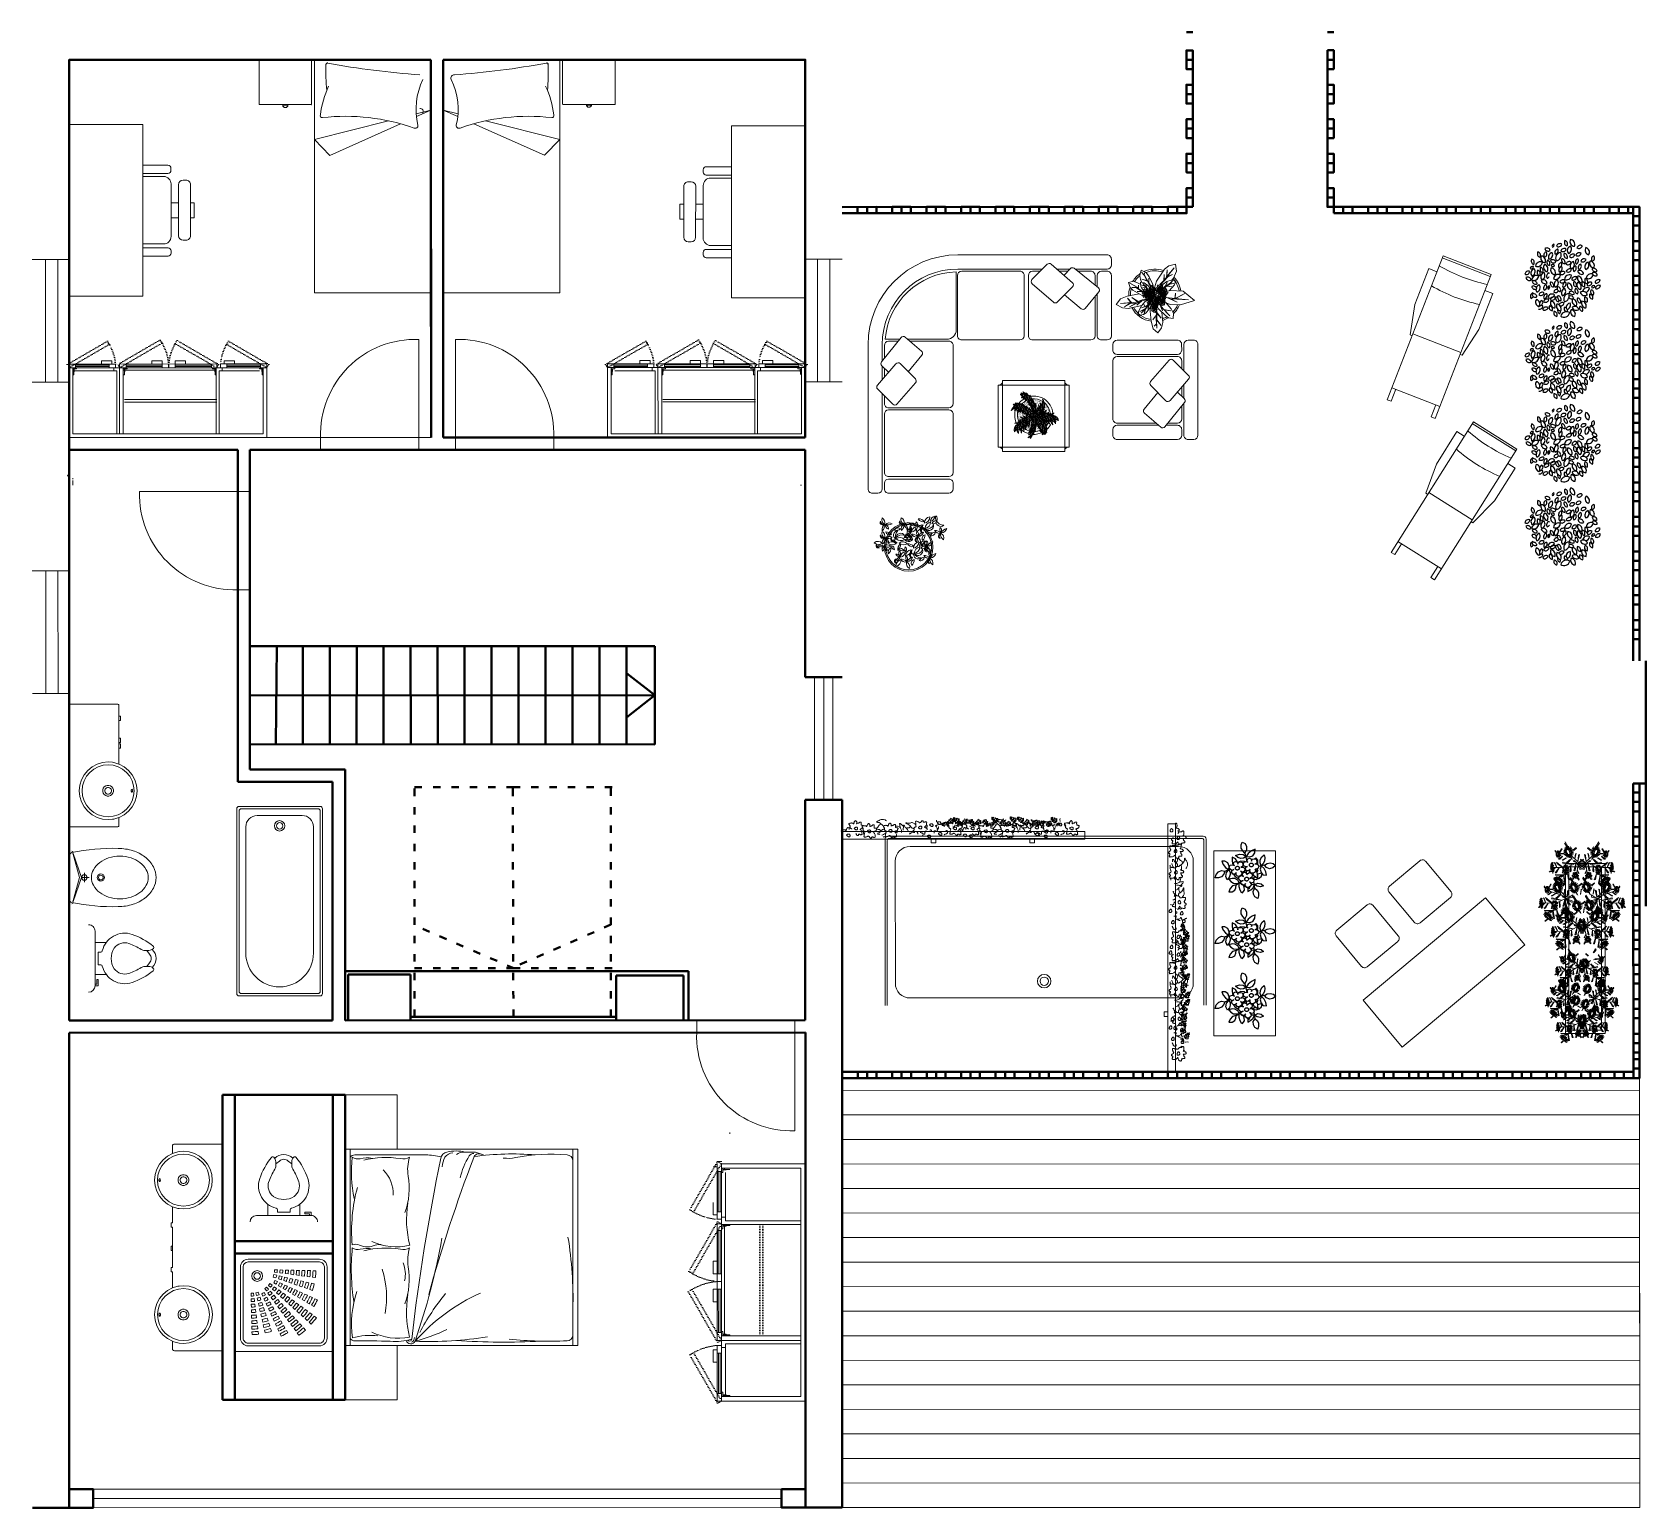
# Model space of a CAD drawing. Header units: inches. Extents: x -422522 to 22891, y -2973 to 414515.
# Drawn here: x 21576 to 22891, y 4367 to 5569 of the extents above; entities that cross this region are included whole.
import ezdxf

# ---------------------------------------------------------------- set-up
doc = ezdxf.new("R2010")
doc.units = ezdxf.units.IN
doc.header["$MEASUREMENT"] = 0
for name, pattern in [('ACAD_ISO03W100', [30, 12, -18]), ('DOT2', [0.125, 0, -0.125]), ('TRATTEGGIATA2', [9.525, 6.35, -3.175])]:
    doc.linetypes.add(name, pattern=pattern)
doc.layers.get('0').update_dxf_attribs({"lineweight": 40})
for name, color, linetype, lineweight in [('ARREDAMENTO', 8, 'Continuous', 13), ('ARREDI attrezzature - furniture', 175, 'Continuous', 9), ('ARREDI_attrezzature_furniture', 175, 'Continuous', 9), ('PORTE_finestre_doors_windows', 4, 'Continuous', 15)]:
    doc.layers.add(name, color=color, linetype=linetype, lineweight=lineweight)
for name, color, linetype in [('ARREDI_attrezzature', 175, 'Continuous'), ('Layer1', 1, 'Continuous'), ('PAVIMENTAZIONE', 251, 'Continuous')]:
    doc.layers.add(name, color=color, linetype=linetype)
doc.styles.add('ARCH', font='txt')
doc.styles.get("Standard").update_dxf_attribs({"font": 'Arial.ttf'})

# ---------------------------------------------------------------- blocks, each defined once
blk = doc.blocks.new('vasca')
at = {"layer": 'ARREDAMENTO'}
for p, q in [((10999.5, 4312.5), (10999.5, 4425.4)), ((10999.5, 4312.5), (10999.5, 4425.4)), ((11001, 4312.5), (11001, 4424.4)), ((11001.5, 4427.4), (11207.6, 4427.4)), ((11001.5, 4427.4), (11207.6, 4427.4)), ((11002.5, 4425.9), (11207.6, 4425.9)), ((11016.5, 4420.4), (11198.9, 4420.4)), ((11207.6, 4427.4), (11215.6, 4427.4)), ((11207.6, 4427.4), (11215.6, 4427.4)), ((11207.6, 4425.9), (11214.6, 4425.9)), ((11216.1, 4424.4), (11216.1, 4312.5)), ((11217.6, 4425.4), (11217.6, 4312.5)), ((11217.6, 4425.4), (11217.6, 4312.5)), ((11006.5, 4327.5), (11006.5, 4410.4)), ((11208.9, 4327.5), (11208.9, 4410.4)), ((11198.9, 4317.5), (11016.5, 4317.5))]:
    blk.add_line(p, q, dxfattribs=at)
for radius in [4.62, 2.82]:
    blk.add_circle((11107.6, 4328.9), radius, dxfattribs=at)
for centre, radius, start, end in [((11001.5, 4425.4), 2, 90, 180), ((11001.5, 4425.4), 2, 90, 180), ((11002.5, 4424.4), 1.5, 90, 180), ((11016.5, 4410.4), 10, 90, 180), ((11198.9, 4410.4), 10, 0, 90), ((11214.6, 4424.4), 1.5, 0, 90), ((11215.6, 4425.4), 2, 0, 90), ((11215.6, 4425.4), 2, 0, 90), ((11016.5, 4327.5), 10, 180, 270), ((11198.9, 4327.5), 10, 270, 0)]:
    blk.add_arc(centre, radius, start, end, dxfattribs=at)
blk = doc.blocks.new('SOL')
for p, q in [((-1.6476, -0.6048), (-1.6476, 0.0048)), ((-0.6316, 0.1064), (-0.9872, 0.0302)), ((-0.9872, 0.0302), (-0.9872, 0.0048)), ((-0.9618, -0.6048), (-0.9618, 0.0048)), ((-0.1744, 0.1064), (-0.6316, 0.1064)), ((-0.1744, 0.0048), (-0.1744, 0.1064)), ((0.0034, -0.6048), (0.0034, 0.0048)), ((-0.9872, -0.6302), (-0.9872, -0.6048)), ((-0.6316, -0.7064), (-0.9872, -0.6302)), ((-0.1744, -0.7064), (-0.6316, -0.7064)), ((-0.1744, -0.6048), (-0.1744, -0.7064))]:
    blk.add_line(p, q)
blk.add_lwpolyline([(-1.6476, -0.046), (-1.8, -0.046), (-1.8, 0.0048), (0.0288, 0.0048), (0.0288, -0.6048), (-1.8, -0.6048), (-1.8, -0.554), (-1.6476, -0.554)])
for centre in [(1.4512, -0.3), (1.7052, -0.3)]:
    blk.add_arc(centre, 1.829, 170.40687, 189.59313)
blk = doc.blocks.new('15PTOI06')
for p, q in [((8, 8.5), (8, -8.5)), ((11.5, 5), (8, 5)), ((9, 2), (9.765178, 2)), ((9, -2), (9, 2)), ((23.431562, 2.5), (24.727861, 2.5)), ((24.931034, 1.327586), (24.062054, 2.5)), ((11.5, -5), (8, -5)), ((9.765178, -2), (9, -2)), ((23.431562, -2.5), (24.690476, -2.5)), ((24.931034, -1.327586), (24.062054, -2.5)), ((8.5, -8), (8, -8)), ((8, -8.5), (9, -8.5)), ((9, -6.5), (8.5, -6.5)), ((8.5, -6.5), (8.5, -8)), ((9, -8.5), (9, -6.5))]:
    blk.add_line(p, q)
for centre, radius, start, end in [((6, 8.5), 2, 0, 90), ((17.25, 0.65), 7.210062, 71.816347, 166.116636), ((12, -13.75), 22.534695, 51.265418, 70.559965), ((9.765178, 2.5), 0.5, 270, 346.116636), ((19.118098, 0), 6.118098, 147.797266, 212.202734), ((17.25, 0.65), 4.210062, 71.816347, 142.891702), ((12, -13.75), 19.534695, 57.937508, 70.559965), ((23.431562, 4.5), 2, 237.937508, 270), ((24.727861, 4.5), 2, 270, 314.939898), ((23.666667, 0), 1.833333, 313.602819, 46.397181), ((23.166667, 0), 3.833333, 313.602819, 46.397181), ((25.787408, 3.438228), 0.5, 314.939898, 51.265418), ((9.765178, -2.5), 0.5, 13.883364, 90), ((17.25, -0.65), 7.210062, 193.883364, 288.183653), ((17.25, -0.65), 4.210062, 217.108298, 288.183653), ((12, 13.75), 19.534695, 289.440035, 302.062492), ((12, 13.75), 22.534695, 289.440035, 308.665009), ((23.431562, -4.5), 2, 90, 122.062492), ((24.690476, -4.5), 2, 44.162471, 90), ((25.766527, -3.454957), 0.5, 308.665009, 44.162471), ((6, -8.5), 2, 270, 0)]:
    blk.add_arc(centre, radius, start, end)
at = {"style": 'ARCH'}
for tag, p, flags in [('ITEM', (0, -19.5), 3), ('ROOM_NUMBER', (0, -28.5), 1)]:
    blk.add_attdef(tag, p, '', height=6, dxfattribs=dict(at, flags=flags))

msp = doc.modelspace()

# ---------------------------------------------------------------- linework, layer by layer
for p, q in [((22521.99868, 5569.24164), (22516.89323, 5569.2408)), ((22636.86427, 5569.26058), (22631.75881, 5569.25974)), ((22522.00111, 5554.53529), (22522.02205, 5426.89893)), ((22631.81114, 5426.91694), (22631.7902, 5554.5533)), ((21901.08129, 5546.79708), (21901.13179, 5238.93107)), ((21901.08129, 5546.79708), (21901.11694, 5329.41933)), ((21901.08129, 5546.79708), (21901.11694, 5329.41933)), ((21911.13179, 5238.93271), (21911.08129, 5546.79872)), ((21911.08129, 5546.79872), (21911.11694, 5329.42097)), ((21911.08129, 5546.79872), (21911.11694, 5329.42097)), ((22522.00237, 5546.87711), (22516.89691, 5546.87627)), ((22631.79146, 5546.89512), (22636.89691, 5546.89595)), ((22522.00697, 5518.79711), (22516.90152, 5518.79627)), ((22631.79606, 5518.81512), (22636.90152, 5518.81595)), ((22522.01158, 5490.71711), (22516.90613, 5490.71627)), ((22631.80067, 5490.73512), (22636.90612, 5490.73596)), ((22522.01619, 5462.63711), (22516.91073, 5462.63627)), ((22631.80528, 5462.65512), (22636.91073, 5462.65596)), ((22522.02079, 5434.55711), (22516.91534, 5434.55627)), ((22631.80988, 5434.57512), (22636.91534, 5434.57596)), ((22376.52107, 5421.76961), (22236.12471, 5421.74658)), ((22256.54289, 5421.74993), (22256.54205, 5426.85538)), ((22284.62289, 5421.75454), (22284.62205, 5426.85999)), ((22312.70289, 5421.75914), (22312.70205, 5426.8646)), ((22340.78289, 5421.76375), (22340.78205, 5426.8692)), ((22368.86289, 5421.76835), (22368.86205, 5426.87381)), ((22516.91743, 5421.79264), (22376.52107, 5421.76961)), ((22396.93925, 5421.77296), (22396.93841, 5426.87841)), ((22425.01925, 5421.77756), (22425.01841, 5426.88302)), ((22453.09925, 5421.78217), (22453.09841, 5426.88762)), ((22481.17925, 5421.78678), (22481.17841, 5426.89223)), ((22509.25925, 5421.79138), (22509.25841, 5426.89684)), ((22522.02205, 5426.89893), (22516.12387, 5426.89796)), ((22636.12386, 5426.91764), (22631.81114, 5426.91694)), ((22886.12386, 5426.95865), (22636.12386, 5426.91764)), ((22764.55379, 5421.83326), (22636.91743, 5421.81232)), ((22644.57561, 5421.81358), (22644.57477, 5426.91903)), ((22672.65561, 5421.81818), (22672.65477, 5426.92364)), ((22700.73561, 5421.82279), (22700.73477, 5426.92824)), ((22728.81561, 5421.82739), (22728.81477, 5426.93285)), ((22756.89561, 5421.832), (22756.89477, 5426.93745)), ((22881.01924, 5421.85236), (22764.55379, 5421.83326)), ((22784.97197, 5421.8366), (22784.97114, 5426.94206)), ((22813.05197, 5421.84121), (22813.05113, 5426.94666)), ((22841.13197, 5421.84582), (22841.13113, 5426.95127)), ((22869.21197, 5421.85042), (22869.21113, 5426.95588)), ((22881.03934, 5299.32145), (22881.01841, 5426.95781)), ((22881.01966, 5419.29963), (22886.12512, 5419.30047)), ((22881.02427, 5391.21963), (22886.12972, 5391.22047)), ((22881.02887, 5363.13963), (22886.13433, 5363.14047)), ((22881.03348, 5335.05963), (22886.13893, 5335.06047)), ((22881.03809, 5306.97963), (22886.14354, 5306.98047)), ((22881.06237, 5158.92509), (22881.03934, 5299.32145)), ((22881.04269, 5278.90327), (22886.14815, 5278.90411)), ((22881.0473, 5250.82327), (22886.15275, 5250.82411)), ((21911.13179, 5238.93271), (22206.15468, 5238.9811)), ((21606.15633, 5228.88268), (21743.57055, 5228.90522)), ((21743.57055, 5228.90522), (21743.63383, 4958.28621)), ((21753.57055, 5228.90686), (21753.44997, 4968.42983)), ((21753.57055, 5228.90686), (22206.15632, 5228.9811)), ((21891.13343, 5228.92942), (21801.13343, 5228.91466)), ((21921.13343, 5228.93435), (22001.13343, 5228.94747)), ((22881.0519, 5222.74327), (22886.15736, 5222.74411)), ((22881.05651, 5194.66327), (22886.16196, 5194.66411)), ((22881.06111, 5166.58327), (22886.16657, 5166.58411)), ((22881.0791, 5056.92509), (22881.06237, 5158.92509)), ((22881.06572, 5138.50691), (22886.17117, 5138.50774)), ((22881.07033, 5110.42691), (22886.17578, 5110.42775)), ((22881.07493, 5082.34691), (22886.18039, 5082.34775)), ((21753.59679, 5068.90686), (22083.59679, 5068.96099)), ((21753.59679, 5068.90686), (22083.5968, 5068.87523)), ((21775.59679, 5068.91047), (21774.56459, 4989.11651)), ((21796.56458, 4989.09934), (21796.54128, 5068.90819)), ((21818.54128, 5068.9118), (21818.56445, 4989.08216)), ((21840.47894, 4989.06505), (21840.54128, 5068.91541)), ((21862.54128, 5068.91902), (21862.47892, 4989.04787)), ((21884.54128, 5068.90003), (21906.54128, 5068.90364)), ((21884.5644, 4989.03063), (21884.54128, 5068.90003)), ((21906.54128, 5068.90364), (21906.56439, 4989.01345)), ((21928.54128, 5068.89581), (21950.54128, 5068.89942)), ((21928.56437, 4988.99628), (21928.54128, 5068.89581)), ((21950.54128, 5068.89942), (21950.47889, 4988.97917)), ((21972.47887, 4988.96199), (21972.54128, 5068.90303)), ((21972.54128, 5068.90303), (21994.54128, 5068.90663)), ((21994.54128, 5068.90663), (21994.47885, 4988.94482)), ((22016.54129, 5068.88737), (22038.54129, 5068.89098)), ((22016.5544, 4988.92758), (22016.54129, 5068.88737)), ((22038.54129, 5068.89098), (22038.5544, 4988.9104)), ((22060.47884, 4988.89329), (22060.54129, 5068.88315)), ((22083.5968, 5068.87523), (22083.60993, 4988.87523)), ((22891.21736, 4856.92675), (22891.18456, 5056.92675)), ((22083.60337, 5028.87523), (22060.5449, 5046.84727)), ((22206.18673, 5043.63849), (22236.18673, 5043.64341)), ((22083.60337, 5028.87523), (21753.33839, 5028.82106)), ((22060.5508, 5010.89562), (22083.60337, 5028.87523)), ((22083.60993, 4988.87523), (21753.38335, 4989.13305)), ((21743.63383, 4958.28621), (21820.82858, 4958.29887)), ((21753.36719, 4968.42987), (21831.09193, 4968.39389)), ((21820.82858, 4958.29887), (21820.84157, 4763.91789)), ((21831.08557, 4968.39389), (21831.10657, 4763.91957)), ((22891.20096, 4956.92675), (22881.0955, 4956.92509)), ((22881.10843, 4878.13237), (22881.0955, 4956.92509)), ((22206.20313, 4943.63849), (22236.20313, 4943.64341)), ((22236.20313, 4943.64341), (22236.29773, 4366.85205)), ((22881.09796, 4941.95055), (22886.20341, 4941.95138)), ((22881.10256, 4913.87055), (22886.20802, 4913.87138)), ((22881.10717, 4885.79055), (22886.21263, 4885.79138)), ((22881.13146, 4737.736), (22881.10843, 4878.13237)), ((22881.11178, 4857.71418), (22886.21723, 4857.71502)), ((22881.11638, 4829.63418), (22886.22184, 4829.63502)), ((21831.10001, 4803.91957), (22111.04187, 4803.96549)), ((21833.60521, 4801.32858), (21884.46468, 4801.33693)), ((21833.61134, 4763.91998), (21833.60521, 4801.32858)), ((21884.46468, 4801.33693), (21884.47082, 4763.92833)), ((22106.96513, 4800.47971), (22052.09051, 4800.47071)), ((22052.09051, 4800.47071), (22052.0965, 4763.95582)), ((22106.97112, 4763.96482), (22106.96513, 4800.47971)), ((22111.04187, 4803.96549), (22111.04843, 4763.96549)), ((22881.12099, 4801.55418), (22886.22644, 4801.55502)), ((21606.2326, 4763.88269), (21606.22932, 4783.88269)), ((22206.23096, 4773.9811), (22206.2326, 4763.9811)), ((21820.84157, 4763.91789), (21606.2326, 4763.88269)), ((21831.10657, 4763.91957), (22206.2326, 4763.9811)), ((21884.47035, 4766.79729), (22052.09603, 4766.82479)), ((22881.12559, 4773.47419), (22886.23105, 4773.47502)), ((21606.23424, 4753.88269), (22206.23424, 4753.9811)), ((21606.29774, 4366.74871), (21606.23424, 4753.88269)), ((22206.23424, 4753.9811), (22206.29773, 4366.84713)), ((22881.1302, 4745.39419), (22886.23565, 4745.39502)), ((22881.13486, 4716.95782), (22881.13146, 4737.736)), ((22376.63585, 4721.98053), (22236.23949, 4721.9575)), ((22256.65767, 4721.96085), (22256.65851, 4716.85539)), ((22284.73767, 4721.96545), (22284.73851, 4716.86)), ((22312.81767, 4721.97006), (22312.81851, 4716.86461)), ((22340.89767, 4721.97467), (22340.89851, 4716.86921)), ((22368.97767, 4721.97927), (22368.97851, 4716.87382)), ((22517.03221, 4722.00356), (22376.63585, 4721.98053)), ((22397.05403, 4721.98388), (22397.05487, 4716.87842)), ((22425.13403, 4721.98848), (22425.13487, 4716.88303)), ((22453.21403, 4721.99309), (22453.21487, 4716.88763)), ((22481.29403, 4721.99769), (22481.29487, 4716.89224)), ((22509.37403, 4722.0023), (22509.37487, 4716.89685)), ((22657.42857, 4722.02658), (22517.03221, 4722.00356)), ((22537.45039, 4722.0069), (22537.45123, 4716.90145)), ((22565.53039, 4722.01151), (22565.53123, 4716.90606)), ((22593.61039, 4722.01612), (22593.61123, 4716.91066)), ((22621.69039, 4722.02072), (22621.69123, 4716.91527)), ((22649.77039, 4722.02533), (22649.77123, 4716.91987)), ((22797.82494, 4722.04961), (22657.42857, 4722.02658)), ((22677.84676, 4722.02993), (22677.84759, 4716.92448)), ((22705.92676, 4722.03454), (22705.92759, 4716.92908)), ((22734.00676, 4722.03914), (22734.00759, 4716.93369)), ((22762.08675, 4722.04375), (22762.08759, 4716.9383)), ((22790.16675, 4722.04836), (22790.16759, 4716.9429)), ((22881.13403, 4722.06328), (22797.82494, 4722.04961)), ((22818.24312, 4722.05296), (22818.24395, 4716.94751)), ((22846.32312, 4722.05757), (22846.32395, 4716.95211)), ((22873.47584, 4722.06202), (22873.47668, 4716.95657)), ((22886.23906, 4724.61684), (22881.13361, 4724.616)), ((22886.24032, 4716.95866), (22236.24033, 4716.85204)), ((21731.11653, 4703.18167), (21831.11653, 4703.19808)), ((21731.11653, 4703.18167), (21731.15729, 4454.71109)), ((21741.11653, 4703.18331), (21741.15729, 4454.71273)), ((21821.11653, 4703.19644), (21821.15728, 4454.72585)), ((21831.11653, 4703.19808), (21831.12379, 4658.96278)), ((21831.13691, 4578.96278), (21831.11653, 4703.19808)), ((21831.15373, 4476.39846), (21831.12089, 4676.60583)), ((21731.13432, 4594.71109), (21731.15072, 4494.71109)), ((21741.13609, 4583.94802), (21821.13609, 4583.96114)), ((21831.13691, 4578.96278), (21831.15728, 4454.72749)), ((21741.13773, 4573.94802), (21821.13773, 4573.96114)), ((21831.15728, 4454.72749), (21831.15003, 4498.96278)), ((21731.15729, 4454.71109), (21731.15072, 4494.71109)), ((21831.15728, 4454.72749), (21731.15729, 4454.71109)), ((21606.29774, 4366.74871), (21606.29528, 4381.74871)), ((21576.29774, 4366.74379), (21606.29774, 4366.74871)), ((22236.29773, 4366.85205), (22206.29773, 4366.84713))]:
    msp.add_line(p, q)
at = {"color": 253, "linetype": 'ACAD_ISO03W100', "ltscale": 0.5}
for p, q in [((21887.75928, 4954.05999), (21968.73034, 4954.07328)), ((21887.79, 4766.79784), (21887.75928, 4954.05999)), ((21967.75926, 4954.07312), (22048.73032, 4954.0864)), ((21968.28319, 4766.81104), (21967.75926, 4954.07312)), ((22047.78998, 4766.82408), (22047.75926, 4954.08624)), ((21968.75456, 4806.40451), (21887.77776, 4841.41237)), ((22047.77765, 4841.99439), (21967.78344, 4806.82435)), ((21887.78351, 4806.39123), (21968.75456, 4806.40451)), ((21967.78349, 4806.40436), (22048.75454, 4806.41764))]:
    msp.add_line(p, q, dxfattribs=at)
for points in [[(22522.00362, 5539.21893), (22522.00111, 5554.53529), (22516.89566, 5554.53445), (22516.89817, 5539.21809)], [(22631.7902, 5554.5533), (22631.79271, 5539.23694), (22636.89817, 5539.23777), (22636.89566, 5554.55414)], [(22522.00823, 5511.13893), (22522.00572, 5526.45529), (22516.90026, 5526.45445), (22516.90278, 5511.13809)], [(22631.79481, 5526.4733), (22631.79732, 5511.15694), (22636.90277, 5511.15777), (22636.90026, 5526.47414)], [(22522.01284, 5483.05893), (22522.01032, 5498.37529), (22516.90487, 5498.37445), (22516.90738, 5483.05809)], [(22631.79941, 5498.3933), (22631.80193, 5483.07694), (22636.90738, 5483.07777), (22636.90487, 5498.39414)], [(22522.01744, 5454.97893), (22522.01493, 5470.29529), (22516.90948, 5470.29445), (22516.91199, 5454.97809)], [(22631.80402, 5470.3133), (22631.80653, 5454.99694), (22636.91199, 5454.99777), (22636.90947, 5470.31414)], [(22522.02205, 5426.89893), (22522.01954, 5442.21529), (22516.91408, 5442.21446), (22516.91659, 5426.89809)], [(22631.80863, 5442.2333), (22631.81114, 5426.91694), (22636.91659, 5426.91777), (22636.91408, 5442.23414)], [(22248.88471, 5421.74867), (22264.20107, 5421.75119), (22264.20023, 5426.85664), (22248.88387, 5426.85413)], [(22276.96471, 5421.75328), (22292.28107, 5421.75579), (22292.28023, 5426.86125), (22276.96387, 5426.85873)], [(22305.04471, 5421.75789), (22320.36107, 5421.7604), (22320.36023, 5426.86585), (22305.04387, 5426.86334)], [(22333.12471, 5421.76249), (22348.44107, 5421.765), (22348.44023, 5426.87046), (22333.12387, 5426.86795)], [(22361.20471, 5421.7671), (22376.52107, 5421.76961), (22376.52023, 5426.87506), (22361.20387, 5426.87255)], [(22389.28107, 5421.7717), (22404.59743, 5421.77421), (22404.59659, 5426.87967), (22389.28023, 5426.87716)], [(22417.36107, 5421.77631), (22432.67743, 5421.77882), (22432.67659, 5426.88427), (22417.36023, 5426.88176)], [(22445.44107, 5421.78091), (22460.75743, 5421.78343), (22460.75659, 5426.88888), (22445.44023, 5426.88637)], [(22473.52107, 5421.78552), (22488.83743, 5421.78803), (22488.83659, 5426.89349), (22473.52023, 5426.89097)], [(22501.60107, 5421.79012), (22516.91743, 5421.79264), (22516.91659, 5426.89809), (22501.60023, 5426.89558)], [(22636.91743, 5421.81232), (22652.23379, 5421.81483), (22652.23296, 5426.92029), (22636.91659, 5426.91777)], [(22664.99743, 5421.81693), (22680.31379, 5421.81944), (22680.31295, 5426.92489), (22664.99659, 5426.92238)], [(22693.07743, 5421.82153), (22708.39379, 5421.82404), (22708.39295, 5426.9295), (22693.07659, 5426.92699)], [(22721.15743, 5421.82614), (22736.47379, 5421.82865), (22736.47295, 5426.9341), (22721.15659, 5426.93159)], [(22749.23743, 5421.83074), (22764.55379, 5421.83326), (22764.55295, 5426.93871), (22749.23659, 5426.9362)], [(22777.31379, 5421.83535), (22792.63015, 5421.83786), (22792.62932, 5426.94331), (22777.31295, 5426.9408)], [(22805.39379, 5421.83995), (22820.71015, 5421.84247), (22820.70932, 5426.94792), (22805.39295, 5426.94541)], [(22833.47379, 5421.84456), (22848.79015, 5421.84707), (22848.78932, 5426.95253), (22833.47295, 5426.95001)], [(22861.55379, 5421.84917), (22876.87015, 5421.85168), (22876.86932, 5426.95713), (22861.55295, 5426.95462)], [(22881.01841, 5426.95781), (22881.02092, 5411.64145), (22886.12637, 5411.64229), (22886.12386, 5426.95865)], [(22881.02301, 5398.87781), (22881.02552, 5383.56145), (22886.13098, 5383.56229), (22886.12847, 5398.87865)], [(22881.02762, 5370.79781), (22881.03013, 5355.48145), (22886.13558, 5355.48229), (22886.13307, 5370.79865)], [(22881.03222, 5342.71781), (22881.03474, 5327.40145), (22886.14019, 5327.40229), (22886.13768, 5342.71865)], [(22881.03683, 5314.63781), (22881.03934, 5299.32145), (22886.1448, 5299.32229), (22886.14228, 5314.63865)], [(22881.04143, 5286.56145), (22881.04395, 5271.24509), (22886.1494, 5271.24593), (22886.14689, 5286.56229)], [(22881.04604, 5258.48145), (22881.04855, 5243.16509), (22886.15401, 5243.16593), (22886.1515, 5258.48229)], [(22881.05065, 5230.40145), (22881.05316, 5215.08509), (22886.15861, 5215.08593), (22886.1561, 5230.40229)], [(22881.05525, 5202.32145), (22881.05776, 5187.00509), (22886.16322, 5187.00593), (22886.16071, 5202.32229)], [(22881.05986, 5174.24145), (22881.06237, 5158.92509), (22886.16782, 5158.92593), (22886.16531, 5174.24229)], [(22881.06446, 5146.16509), (22881.06698, 5130.84873), (22886.17243, 5130.84956), (22886.16992, 5146.16593)], [(22881.06907, 5118.08509), (22881.07158, 5102.76873), (22886.17704, 5102.76956), (22886.17452, 5118.08593)], [(22881.07367, 5090.00509), (22881.07619, 5074.68873), (22886.18164, 5074.68956), (22886.17913, 5090.00593)], [(22881.0967, 4949.60873), (22881.09922, 4934.29236), (22886.20467, 4934.2932), (22886.20216, 4949.60957)], [(22881.10131, 4921.52873), (22881.10382, 4906.21237), (22886.20928, 4906.2132), (22886.20676, 4921.52957)], [(22881.10591, 4893.44873), (22881.10843, 4878.13237), (22886.21388, 4878.1332), (22886.21137, 4893.44957)], [(22881.11052, 4865.37237), (22881.11303, 4850.056), (22886.21849, 4850.05684), (22886.21597, 4865.3732)], [(22881.11513, 4837.29237), (22881.11764, 4821.976), (22886.22309, 4821.97684), (22886.22058, 4837.2932)], [(22881.11973, 4809.21237), (22881.12224, 4793.896), (22886.2277, 4793.89684), (22886.22519, 4809.2132)], [(22881.12434, 4781.13237), (22881.12685, 4765.816), (22886.2323, 4765.81684), (22886.22979, 4781.1332)], [(22881.12894, 4753.05237), (22881.13146, 4737.736), (22886.23691, 4737.73684), (22886.2344, 4753.0532)], [(22248.99949, 4721.95959), (22264.31585, 4721.9621), (22264.31669, 4716.85665), (22249.00033, 4716.85414)], [(22277.07949, 4721.9642), (22292.39585, 4721.96671), (22292.39669, 4716.86126), (22277.08033, 4716.85874)], [(22305.15949, 4721.9688), (22320.47585, 4721.97132), (22320.47669, 4716.86586), (22305.16033, 4716.86335)], [(22333.23949, 4721.97341), (22348.55585, 4721.97592), (22348.55669, 4716.87047), (22333.24033, 4716.86795)], [(22361.31949, 4721.97802), (22376.63585, 4721.98053), (22376.63669, 4716.87507), (22361.32032, 4716.87256)], [(22389.39585, 4721.98262), (22404.71221, 4721.98513), (22404.71305, 4716.87968), (22389.39669, 4716.87717)], [(22417.47585, 4721.98723), (22432.79221, 4721.98974), (22432.79305, 4716.88428), (22417.47669, 4716.88177)], [(22445.55585, 4721.99183), (22460.87221, 4721.99434), (22460.87305, 4716.88889), (22445.55669, 4716.88638)], [(22473.63585, 4721.99644), (22488.95221, 4721.99895), (22488.95305, 4716.8935), (22473.63669, 4716.89098)], [(22501.71585, 4722.00104), (22517.03221, 4722.00356), (22517.03305, 4716.8981), (22501.71669, 4716.89559)], [(22529.79221, 4722.00565), (22545.10858, 4722.00816), (22545.10941, 4716.90271), (22529.79305, 4716.90019)], [(22557.87221, 4722.01025), (22573.18858, 4722.01277), (22573.18941, 4716.90731), (22557.87305, 4716.9048)], [(22585.95221, 4722.01486), (22601.26858, 4722.01737), (22601.26941, 4716.91192), (22585.95305, 4716.90941)], [(22614.03221, 4722.01947), (22629.34857, 4722.02198), (22629.34941, 4716.91652), (22614.03305, 4716.91401)], [(22642.11221, 4722.02407), (22657.42857, 4722.02658), (22657.42941, 4716.92113), (22642.11305, 4716.91862)], [(22670.18857, 4722.02868), (22685.50494, 4722.03119), (22685.50577, 4716.92573), (22670.18941, 4716.92322)], [(22698.26857, 4722.03328), (22713.58494, 4722.03579), (22713.58577, 4716.93034), (22698.26941, 4716.92783)], [(22726.34857, 4722.03789), (22741.66494, 4722.0404), (22741.66577, 4716.93495), (22726.34941, 4716.93243)], [(22754.42857, 4722.04249), (22769.74494, 4722.04501), (22769.74577, 4716.93955), (22754.42941, 4716.93704)], [(22782.50857, 4722.0471), (22797.82494, 4722.04961), (22797.82577, 4716.94416), (22782.50941, 4716.94165)], [(22810.58494, 4722.05171), (22825.9013, 4722.05422), (22825.90214, 4716.94876), (22810.58577, 4716.94625)], [(22838.66494, 4722.05631), (22853.9813, 4722.05882), (22853.98214, 4716.95337), (22838.66577, 4716.95086)], [(22865.81766, 4722.06076), (22881.13403, 4722.06328), (22881.13486, 4716.95782), (22865.8185, 4716.95531)], [(22886.23781, 4732.27502), (22886.24032, 4716.95866), (22881.13486, 4716.95782), (22881.13235, 4732.27419)], [(21606.29528, 4381.74871), (21625.77645, 4381.75191), (21625.77891, 4366.75191), (21606.29774, 4366.74871)], [(22206.29527, 4381.84713), (22186.81411, 4381.84393), (22186.81657, 4366.84393), (22206.29773, 4366.84713)]]:
    msp.add_lwpolyline(points, close=True)
for points in [[(21606.22932, 4783.88269), (21606.1042, 5546.7487), (21901.08129, 5546.79708)], [(21911.08129, 5546.79872), (22206.10419, 5546.84711), (22206.15468, 5238.9811)], [(22206.15468, 5238.9811), (22206.12387, 5426.84711)], [(22236.12387, 5426.85204), (22522.02205, 5426.89893)], [(22631.81114, 5426.91694), (22886.12386, 5426.95865), (22886.18456, 5056.92593)], [(22206.15632, 5228.9811), (22206.18673, 5043.63849)], [(22206.18673, 5043.63849), (22206.15632, 5228.9811)], [(22886.20096, 4956.92593), (22886.24032, 4716.95866), (22236.24033, 4716.85204)], [(22206.20313, 4943.63849), (22206.22932, 4783.9811)], [(22206.2326, 4763.9811), (22206.20313, 4943.63849)], [(22206.24033, 4716.84712), (22206.23424, 4753.9811)]]:
    msp.add_lwpolyline(points)
at = {"layer": 'ARREDAMENTO'}
for p, q in [((21760.99472, 5546.7741), (21761.00064, 5510.66503)), ((21803.74472, 5546.78112), (21803.75064, 5510.67204)), ((21806.08725, 5510.45011), (21806.08129, 5546.7815)), ((22006.08725, 5510.48292), (22006.08129, 5546.8143)), ((22008.41786, 5546.81469), (22008.42378, 5510.70561)), ((22051.16786, 5546.8217), (22051.17378, 5510.71262)), ((21761.22299, 5510.44275), (21803.52837, 5510.44969)), ((21783.12586, 5510.44635), (21781.6255, 5510.4461)), ((21781.6255, 5510.4461), (21781.6256, 5509.80974)), ((21783.12596, 5509.80999), (21783.12586, 5510.44635)), ((21806.11246, 5356.7815), (21806.08725, 5510.45011)), ((21806.11246, 5356.7815), (21806.08725, 5510.45011)), ((22006.11245, 5356.81431), (22006.08725, 5510.48292)), ((22006.11245, 5356.81431), (22006.08725, 5510.48292)), ((22050.95151, 5510.49028), (22008.64613, 5510.48334)), ((22029.04864, 5510.48668), (22030.549, 5510.48693)), ((22029.04874, 5509.85032), (22029.04864, 5510.48668)), ((22030.549, 5510.48693), (22030.54911, 5509.85057)), ((21780.34873, 5509.58722), (21780.34881, 5509.09179)), ((21784.18056, 5509.81016), (21780.571, 5509.80957)), ((21780.57115, 5508.86952), (21780.96531, 5508.86958)), ((21781.18766, 5508.64731), (21781.18772, 5508.27738)), ((21781.41007, 5508.05511), (21783.34207, 5508.05543)), ((21783.56425, 5508.87001), (21784.18072, 5508.87011)), ((21783.56434, 5508.27777), (21783.56425, 5508.87001)), ((21784.40299, 5509.09245), (21784.40291, 5509.58788)), ((21901.08802, 5505.78696), (21889.01892, 5502.73884)), ((21901.08802, 5505.78696), (21889.2098, 5500.48072)), ((21911.08802, 5505.78861), (21923.15811, 5502.74444)), ((21911.08802, 5505.78861), (21922.96798, 5500.48626)), ((21945.6509, 5497.07158), (22006.11748, 5481.82146)), ((22027.77195, 5509.13237), (22027.77187, 5509.6278)), ((22027.99414, 5509.85015), (22031.60371, 5509.85074)), ((22028.61077, 5508.9102), (22027.9943, 5508.9101)), ((22028.61086, 5508.31797), (22028.61077, 5508.9102)), ((22030.76521, 5508.09601), (22028.83321, 5508.09569)), ((22030.98743, 5508.68828), (22030.98749, 5508.31836)), ((22031.60386, 5508.91069), (22031.2097, 5508.91063)), ((22031.82605, 5509.62847), (22031.82613, 5509.13304)), ((21606.11282, 5494.16229), (21666.11282, 5494.17213)), ((21666.11282, 5494.17213), (21666.1325, 5374.17213)), ((21866.52799, 5497.05861), (21806.06642, 5481.78865)), ((21876.22245, 5494.679), (21818.61002, 5468.94234)), ((21935.95723, 5494.6888), (21993.57809, 5468.97104)), ((22206.11303, 5492.9204), (22146.11303, 5492.91056)), ((22146.11303, 5492.91056), (22146.13272, 5372.91056)), ((21818.61002, 5468.94234), (21806.09195, 5481.79509)), ((21993.57809, 5468.97104), (22006.09195, 5481.8279)), ((21666.11828, 5460.90385), (21686.752, 5460.92891)), ((21689.19941, 5458.48744), (21689.20165, 5456.6409)), ((22146.11849, 5459.64228), (22125.48476, 5459.66057)), ((21686.76018, 5454.19349), (21666.11938, 5454.16842)), ((21666.11979, 5451.69918), (21683.1321, 5451.71984)), ((21689.30258, 5402.83841), (21689.25063, 5445.61616)), ((21695.41295, 5403.45694), (21695.36248, 5445.01247)), ((21699.02469, 5448.68359), (21701.44617, 5448.68653)), ((21705.16776, 5403.46879), (21705.11729, 5445.02432)), ((22113.21609, 5447.41122), (22110.7946, 5447.41337)), ((22123.03815, 5457.21829), (22123.03651, 5455.37176)), ((22125.47879, 5452.92515), (22146.1196, 5452.90685)), ((22146.12, 5450.43761), (22129.10768, 5450.45269)), ((22107.08785, 5402.19441), (22107.12469, 5443.74995)), ((22116.84267, 5402.18577), (22116.87951, 5443.74131)), ((22122.95323, 5401.56924), (22122.99116, 5444.347)), ((21689.26918, 5430.33839), (21695.38029, 5430.34581)), ((21705.1351, 5430.35766), (21708.19066, 5430.36137)), ((21708.2055, 5418.13916), (21708.19066, 5430.36137)), ((22104.0453, 5416.86378), (22104.05613, 5429.086)), ((22107.11169, 5429.08329), (22104.05613, 5429.086)), ((22122.97761, 5429.06923), (22116.8665, 5429.07464)), ((21689.28403, 5418.11618), (21695.39513, 5418.1236)), ((21705.14995, 5418.13545), (21708.2055, 5418.13916)), ((22107.10085, 5416.86107), (22104.0453, 5416.86378)), ((22122.96678, 5416.84701), (22116.85567, 5416.85243)), ((21666.12881, 5396.69915), (21683.1989, 5396.71988)), ((21686.83383, 5393.55023), (21666.12933, 5393.52508)), ((21699.08407, 5399.79473), (21701.50555, 5399.79767)), ((22113.17275, 5398.52235), (22110.75126, 5398.5245)), ((22125.42503, 5392.28187), (22146.12954, 5392.26351)), ((22146.12902, 5395.43758), (22129.05892, 5395.45271)), ((21666.13043, 5386.78966), (21686.84202, 5386.81481)), ((21689.28349, 5389.26222), (21689.28125, 5391.10876)), ((22122.97678, 5387.99306), (22122.97842, 5389.83959)), ((22146.13065, 5385.52809), (22125.41906, 5385.54645)), ((22452.1844, 5387.87479), (22330.56945, 5387.85484)), ((22403.37188, 5380.14041), (22390.97267, 5367.70147)), ((22423.91683, 5365.12275), (22406.52783, 5380.25244)), ((22455.65474, 5379.78099), (22455.65398, 5384.40634)), ((21666.1325, 5374.17213), (21666.13414, 5364.17213)), ((22146.13272, 5372.91056), (22146.13436, 5362.91056)), ((22329.20418, 5373.9628), (22329.21192, 5326.75817)), ((22330.19345, 5371.08787), (22330.20151, 5321.94349)), ((22399.54649, 5376.30277), (22330.57135, 5376.29145)), ((22381.07177, 5374.56523), (22333.66189, 5374.55745)), ((22384.54941, 5321.9524), (22384.54135, 5371.09678)), ((22388.01843, 5321.95297), (22388.01037, 5371.09735)), ((22397.81724, 5374.56798), (22391.47881, 5374.56694)), ((22421.9545, 5376.30644), (22411.06514, 5376.30466)), ((22420.28407, 5374.57166), (22413.05829, 5374.57048)), ((22422.31228, 5376.67801), (22416.98944, 5371.15009)), ((22445.26216, 5360.90269), (22425.42877, 5376.8751)), ((22452.18629, 5376.3114), (22426.13403, 5376.30713)), ((22438.88868, 5374.57471), (22428.28738, 5374.57297)), ((22442.35956, 5363.24024), (22442.35827, 5371.10627)), ((22444.0943, 5361.84321), (22444.09278, 5371.10655)), ((22452.18658, 5374.57689), (22447.56122, 5374.57614)), ((22455.66422, 5321.96407), (22455.65616, 5371.10845)), ((21606.02522, 5354.16227), (21666.13578, 5354.17213)), ((21666.13578, 5354.17213), (21666.13414, 5364.17213)), ((21901.11245, 5356.79708), (21806.11246, 5356.7815)), ((21901.11245, 5356.79708), (21806.11246, 5356.7815)), ((21911.11245, 5356.79872), (22006.11245, 5356.81431)), ((21911.11245, 5356.79872), (22006.11245, 5356.81431)), ((22146.136, 5352.91056), (22146.13436, 5362.91056)), ((22206.24656, 5352.92042), (22146.136, 5352.91056)), ((22391.08952, 5364.32671), (22408.39684, 5349.21506)), ((22411.54927, 5349.31789), (22424.03017, 5361.73879)), ((22431.05138, 5343.94626), (22417.41116, 5355.15161)), ((22434.28613, 5344.2409), (22445.57832, 5357.60912)), ((22442.36633, 5321.96189), (22442.36111, 5353.80043)), ((22444.10084, 5321.96217), (22444.09528, 5355.85343)), ((22257.3467, 5314.60806), (22257.36598, 5197.02898)), ((22284.3167, 5320.42629), (22268.34429, 5300.59289)), ((22268.91008, 5314.60996), (22268.91227, 5301.29816)), ((22270.64468, 5314.05281), (22270.64642, 5303.45151)), ((22283.20165, 5319.0417), (22271.38753, 5319.03976)), ((22281.97915, 5317.52369), (22274.11313, 5317.52239)), ((22300.97849, 5309.45025), (22287.61027, 5320.74245)), ((22321.50426, 5319.04798), (22289.62245, 5319.04275)), ((22323.25751, 5317.53046), (22291.41896, 5317.52523)), ((22326.73487, 5266.65214), (22326.72709, 5314.06201)), ((22333.67109, 5318.47504), (22381.08096, 5318.48282)), ((22391.48801, 5318.48452), (22438.89788, 5318.4923)), ((22447.57042, 5318.49372), (22452.19578, 5318.49448)), ((22456.89, 5310.20263), (22456.88925, 5314.82798)), ((22460.35769, 5318.29757), (22509.50207, 5318.30563)), ((22512.97166, 5314.83718), (22512.97242, 5310.21183)), ((22514.70967, 5293.47161), (22514.70617, 5314.83746)), ((22518.17461, 5318.30705), (22522.79997, 5318.30781)), ((22526.28169, 5240.8337), (22526.26955, 5314.83936)), ((21640.92299, 5301.57586), (21632.46538, 5301.57447)), ((21632.46538, 5301.57447), (21632.46582, 5298.887)), ((21640.92343, 5298.88839), (21640.92299, 5301.57586)), ((21682.03353, 5301.5826), (21673.57593, 5301.58121)), ((21673.57593, 5301.58121), (21673.57637, 5298.89374)), ((21682.03397, 5298.89513), (21682.03353, 5301.5826)), ((21692.65529, 5301.58434), (21701.11289, 5301.58573)), ((21692.65573, 5298.89687), (21692.65529, 5301.58434)), ((21701.11289, 5301.58573), (21701.11333, 5298.89826)), ((21732.56583, 5301.59089), (21741.02344, 5301.59228)), ((21732.56627, 5298.90342), (21732.56583, 5301.59089)), ((21741.02344, 5301.59228), (21741.02388, 5298.9048)), ((22079.72298, 5301.64783), (22071.26538, 5301.64644)), ((22071.26538, 5301.64644), (22071.26582, 5298.95897)), ((22079.72342, 5298.96036), (22079.72298, 5301.64783)), ((22120.83353, 5301.65457), (22112.37592, 5301.65319)), ((22112.37592, 5301.65319), (22112.37636, 5298.96571)), ((22120.83397, 5298.9671), (22120.83353, 5301.65457)), ((22131.45528, 5301.65632), (22139.91289, 5301.6577)), ((22131.45572, 5298.96884), (22131.45528, 5301.65632)), ((22139.91289, 5301.6577), (22139.91333, 5298.97023)), ((22171.36582, 5301.66286), (22179.82343, 5301.66425)), ((22171.36626, 5298.97539), (22171.36582, 5301.66286)), ((22179.82343, 5301.66425), (22179.82387, 5298.97678)), ((22301.27314, 5306.21551), (22290.06779, 5292.57529)), ((22456.89143, 5301.53009), (22456.8992, 5254.12022)), ((22460.35959, 5306.73418), (22509.50397, 5306.74224)), ((22460.35987, 5304.99967), (22509.50425, 5305.00773)), ((22502.73361, 5301.92858), (22487.62196, 5284.62126)), ((22518.54732, 5289.64622), (22506.10837, 5302.04543)), ((22512.97488, 5295.20086), (22512.97384, 5301.53929)), ((21643.90831, 5298.88888), (21606.14485, 5298.88268)), ((21647.34534, 5295.88944), (21606.14534, 5295.88268)), ((21612.21352, 5295.88368), (21609.14534, 5295.88317)), ((21609.14534, 5295.88317), (21609.1542, 5241.88317)), ((21609.14549, 5294.9931), (21612.21367, 5294.99361)), ((21610.00548, 5293.85049), (21609.14568, 5293.85035)), ((21609.14629, 5290.10694), (21610.0061, 5290.10708)), ((21610.28139, 5294.99329), (21610.00529, 5294.99324)), ((21610.00529, 5294.99324), (21610.00568, 5292.62899)), ((21610.0061, 5290.10708), (21610.00548, 5293.85049)), ((21610.00568, 5292.62899), (21610.28178, 5292.62904)), ((21610.28178, 5292.62904), (21610.28139, 5294.99329)), ((21610.28169, 5293.19978), (21642.54578, 5293.20507)), ((21611.38818, 5295.88354), (21611.38769, 5298.88354)), ((21638.74665, 5298.01037), (21611.38783, 5298.00588)), ((21611.38783, 5298.00588), (21611.38803, 5296.8268)), ((21611.38803, 5296.8268), (21638.74685, 5296.83129)), ((21612.21367, 5294.99361), (21612.21352, 5295.88368)), ((21638.747, 5295.88803), (21638.74651, 5298.88803)), ((21638.74685, 5296.83129), (21638.74665, 5298.01037)), ((21643.9088, 5295.88888), (21642.54534, 5295.88865)), ((21642.54534, 5295.88865), (21642.54578, 5293.21533)), ((21642.54578, 5293.21533), (21644.94578, 5293.21573)), ((21643.9088, 5295.88888), (21643.90831, 5298.88888)), ((21644.9542, 5241.88905), (21644.94578, 5293.21573)), ((21647.34485, 5298.88944), (21726.45432, 5298.90241)), ((21647.34485, 5298.88944), (21647.34534, 5295.88944)), ((21647.34534, 5295.88944), (21767.34534, 5295.90912)), ((21647.3542, 5241.88944), (21647.34534, 5295.88944)), ((21647.3542, 5241.88944), (21647.34534, 5295.88944)), ((21653.41352, 5295.89043), (21650.34534, 5295.88993)), ((21650.3542, 5241.88993), (21650.34534, 5295.88993)), ((21650.34534, 5295.88993), (21650.34549, 5294.99986)), ((21650.34549, 5294.99986), (21653.41367, 5295.00036)), ((21651.20548, 5293.85725), (21650.34568, 5293.85711)), ((21650.34568, 5293.85711), (21650.34629, 5290.1137)), ((21650.34629, 5290.1137), (21651.20609, 5290.11384)), ((21651.48139, 5295.00005), (21651.20529, 5295)), ((21651.20529, 5295), (21651.20568, 5292.63575)), ((21651.20609, 5290.11384), (21651.20548, 5293.85725)), ((21651.20568, 5292.63575), (21651.48178, 5292.6358)), ((21651.48178, 5292.6358), (21651.48139, 5295.00005)), ((21725.00978, 5293.81824), (21651.48159, 5293.80618)), ((21652.60229, 5295.8903), (21652.6018, 5298.8903)), ((21682.11626, 5298.01748), (21652.60194, 5298.01264)), ((21652.60194, 5298.01264), (21652.60213, 5296.83356)), ((21652.60213, 5296.83356), (21682.11645, 5296.8384)), ((21653.41367, 5295.00036), (21653.41352, 5295.89043)), ((21682.11661, 5295.89514), (21682.11612, 5298.89514)), ((21682.11645, 5296.8384), (21682.11626, 5298.01748)), ((21687.2643, 5295.89599), (21687.26381, 5298.89599)), ((21687.42638, 5295.89601), (21687.42589, 5298.89601)), ((21692.58818, 5295.89686), (21692.58769, 5298.89686)), ((21692.58783, 5298.0192), (21722.10215, 5298.02404)), ((21692.58803, 5296.84012), (21692.58783, 5298.0192)), ((21722.10235, 5296.84496), (21692.58803, 5296.84012)), ((21722.1025, 5295.9017), (21722.10201, 5298.9017)), ((21722.10215, 5298.02404), (21722.10235, 5296.84496)), ((21723.07716, 5295.90186), (21726.14534, 5295.90236)), ((21723.07731, 5295.01179), (21723.07716, 5295.90186)), ((21726.14549, 5295.01229), (21723.07731, 5295.01179)), ((21725.00959, 5295.01211), (21725.28568, 5295.01215)), ((21725.00997, 5292.64786), (21725.00959, 5295.01211)), ((21725.28607, 5292.6479), (21725.00997, 5292.64786)), ((21725.28568, 5295.01215), (21725.28607, 5292.6479)), ((21725.28587, 5293.8694), (21726.14568, 5293.86954)), ((21725.28649, 5290.12599), (21725.28587, 5293.8694)), ((21726.14629, 5290.12613), (21725.28649, 5290.12599)), ((21726.1542, 5241.90236), (21726.14534, 5295.90236)), ((21726.14534, 5295.90236), (21726.14549, 5295.01229)), ((21726.14568, 5293.86954), (21726.14629, 5290.12613)), ((21726.45481, 5295.90241), (21726.45432, 5298.90241)), ((21730.94578, 5293.22983), (21728.54578, 5293.22944)), ((21728.5542, 5241.90276), (21728.54578, 5293.22944)), ((21729.58139, 5298.90293), (21767.34485, 5298.90912)), ((21729.58188, 5295.90293), (21729.58139, 5298.90293)), ((21729.58188, 5295.90293), (21730.94534, 5295.90315)), ((21730.94534, 5295.90315), (21730.94578, 5293.22983)), ((21761.2776, 5293.22455), (21730.94578, 5293.21957)), ((21734.74368, 5295.90377), (21734.74319, 5298.90377)), ((21734.74334, 5298.02611), (21762.10215, 5298.0306)), ((21734.74353, 5296.84704), (21734.74334, 5298.02611)), ((21762.10235, 5296.85152), (21734.74353, 5296.84704)), ((21761.27716, 5295.90813), (21764.34534, 5295.90863)), ((21761.27731, 5295.01806), (21761.27716, 5295.90813)), ((21764.34549, 5295.01856), (21761.27731, 5295.01806)), ((21762.1025, 5295.90826), (21762.10201, 5298.90826)), ((21762.10215, 5298.0306), (21762.10235, 5296.85152)), ((21763.20959, 5295.01837), (21763.48568, 5295.01842)), ((21763.20997, 5292.65412), (21763.20959, 5295.01837)), ((21763.48607, 5292.65417), (21763.20997, 5292.65412)), ((21763.48568, 5295.01842), (21763.48607, 5292.65417)), ((21763.48587, 5293.87567), (21764.34567, 5293.87581)), ((21763.48648, 5290.13226), (21763.48587, 5293.87567)), ((21764.34629, 5290.1324), (21763.48648, 5290.13226)), ((21764.34534, 5295.90863), (21764.3542, 5241.90863)), ((21764.34534, 5295.90863), (21764.34549, 5295.01856)), ((21764.34567, 5293.87581), (21764.34629, 5290.1324)), ((21767.34485, 5298.90912), (21767.34534, 5295.90912)), ((21767.34534, 5295.90912), (21767.35469, 5238.90912)), ((22082.7083, 5298.96085), (22044.94485, 5298.95465)), ((22044.94485, 5298.95465), (22044.94534, 5295.95465)), ((22086.14534, 5295.96141), (22044.94534, 5295.95465)), ((22044.94534, 5295.95465), (22044.95469, 5238.95466)), ((22051.01352, 5295.95565), (22047.94534, 5295.95515)), ((22047.94534, 5295.95515), (22047.95419, 5241.95515)), ((22047.94534, 5295.95515), (22047.94548, 5295.06508)), ((22047.94548, 5295.06508), (22051.01366, 5295.06558)), ((22048.80548, 5293.92246), (22047.94567, 5293.92232)), ((22047.94567, 5293.92232), (22047.94628, 5290.17891)), ((22047.94628, 5290.17891), (22048.80609, 5290.17906)), ((22049.08139, 5295.06526), (22048.80529, 5295.06522)), ((22048.80529, 5295.06522), (22048.80568, 5292.70097)), ((22048.80609, 5290.17906), (22048.80548, 5293.92246)), ((22048.80568, 5292.70097), (22049.08177, 5292.70101)), ((22049.08177, 5292.70101), (22049.08139, 5295.06526)), ((22050.18818, 5295.95551), (22050.18768, 5298.95551)), ((22077.54665, 5298.08234), (22050.18783, 5298.07785)), ((22050.18783, 5298.07785), (22050.18802, 5296.89878)), ((22050.18802, 5296.89878), (22077.54684, 5296.90326)), ((22051.01366, 5295.06558), (22051.01352, 5295.95565)), ((22051.01396, 5293.27207), (22081.34578, 5293.27705)), ((22077.547, 5295.96), (22077.5465, 5298.96)), ((22077.54684, 5296.90326), (22077.54665, 5298.08234)), ((22082.70879, 5295.96085), (22081.34534, 5295.96062)), ((22081.34534, 5295.96062), (22081.34578, 5293.28731)), ((22081.34578, 5293.28731), (22083.74578, 5293.2877)), ((22082.70879, 5295.96085), (22082.7083, 5298.96085)), ((22083.75419, 5241.96102), (22083.74578, 5293.2877)), ((22086.14484, 5298.96141), (22165.25431, 5298.97439)), ((22086.14484, 5298.96141), (22086.14534, 5295.96141)), ((22086.14534, 5295.96141), (22206.14534, 5295.9811)), ((22086.15419, 5241.96141), (22086.14534, 5295.96141)), ((22086.15419, 5241.96141), (22086.14534, 5295.96141)), ((22092.21352, 5295.96241), (22089.14534, 5295.9619)), ((22089.15419, 5241.96191), (22089.14534, 5295.9619)), ((22089.14534, 5295.9619), (22089.14548, 5295.07183)), ((22089.14548, 5295.07183), (22092.21366, 5295.07234)), ((22090.00547, 5293.92922), (22089.14567, 5293.92908)), ((22089.14567, 5293.92908), (22089.14628, 5290.18567)), ((22089.14628, 5290.18567), (22090.00609, 5290.18581)), ((22090.28139, 5295.07202), (22090.00529, 5295.07197)), ((22090.00529, 5295.07197), (22090.00567, 5292.70773)), ((22090.00609, 5290.18581), (22090.00547, 5293.92922)), ((22090.00567, 5292.70773), (22090.28177, 5292.70777)), ((22090.28177, 5292.70777), (22090.28139, 5295.07202)), ((22163.80978, 5293.89021), (22090.28158, 5293.87815)), ((22091.40228, 5295.96227), (22091.40179, 5298.96227)), ((22120.91625, 5298.08945), (22091.40193, 5298.08461)), ((22091.40193, 5298.08461), (22091.40213, 5296.90554)), ((22091.40213, 5296.90554), (22120.91645, 5296.91038)), ((22092.21366, 5295.07234), (22092.21352, 5295.96241)), ((22120.9166, 5295.96712), (22120.91611, 5298.96712)), ((22120.91645, 5296.91038), (22120.91625, 5298.08945)), ((22126.0643, 5295.96796), (22126.0638, 5298.96796)), ((22126.22638, 5295.96799), (22126.22588, 5298.96799)), ((22131.38818, 5295.96883), (22131.38768, 5298.96883)), ((22131.38783, 5298.09117), (22160.90215, 5298.09601)), ((22131.38802, 5296.9121), (22131.38783, 5298.09117)), ((22160.90234, 5296.91694), (22131.38802, 5296.9121)), ((22160.9025, 5295.97367), (22160.902, 5298.97367)), ((22160.90215, 5298.09601), (22160.90234, 5296.91694)), ((22161.87716, 5295.97383), (22164.94534, 5295.97434)), ((22161.8773, 5295.08376), (22161.87716, 5295.97383)), ((22164.94548, 5295.08427), (22161.8773, 5295.08376)), ((22163.80958, 5295.08408), (22164.08568, 5295.08413)), ((22163.80997, 5292.71983), (22163.80958, 5295.08408)), ((22164.08607, 5292.71988), (22163.80997, 5292.71983)), ((22164.08568, 5295.08413), (22164.08607, 5292.71988)), ((22164.08587, 5293.94137), (22164.94567, 5293.94151)), ((22164.08648, 5290.19796), (22164.08587, 5293.94137)), ((22164.94628, 5290.19811), (22164.08648, 5290.19796)), ((22164.95419, 5241.97434), (22164.94534, 5295.97434)), ((22164.94534, 5295.97434), (22164.94548, 5295.08427)), ((22164.94567, 5293.94151), (22164.94628, 5290.19811)), ((22165.2548, 5295.97439), (22165.25431, 5298.97439)), ((22169.74577, 5293.30181), (22167.34577, 5293.30141)), ((22167.35419, 5241.97473), (22167.34577, 5293.30141)), ((22168.38139, 5298.9749), (22206.14484, 5298.9811)), ((22168.38188, 5295.9749), (22168.38139, 5298.9749)), ((22168.38188, 5295.9749), (22169.74534, 5295.97512)), ((22169.74534, 5295.97512), (22169.74577, 5293.30181)), ((22202.00987, 5293.29684), (22169.74578, 5293.29155)), ((22173.54368, 5295.97575), (22173.54319, 5298.97575)), ((22173.54333, 5298.09809), (22200.90215, 5298.10257)), ((22173.54352, 5296.91901), (22173.54333, 5298.09809)), ((22200.90234, 5296.9235), (22173.54352, 5296.91901)), ((22200.07716, 5295.9801), (22203.14534, 5295.9806)), ((22200.0773, 5295.09003), (22200.07716, 5295.9801)), ((22203.14548, 5295.09053), (22200.0773, 5295.09003)), ((22200.9025, 5295.98024), (22200.902, 5298.98024)), ((22200.90215, 5298.10257), (22200.90234, 5296.9235)), ((22202.00958, 5295.09035), (22202.28568, 5295.09039)), ((22202.00997, 5292.7261), (22202.00958, 5295.09035)), ((22202.28607, 5292.72614), (22202.00997, 5292.7261)), ((22202.28568, 5295.09039), (22202.28607, 5292.72614)), ((22202.28586, 5293.94764), (22203.14567, 5293.94778)), ((22202.28648, 5290.20423), (22202.28586, 5293.94764)), ((22203.14534, 5295.9806), (22203.15419, 5241.9806)), ((22203.14534, 5295.9806), (22203.14548, 5295.09053)), ((22203.14567, 5293.94778), (22203.14628, 5290.20437)), ((22280.09664, 5299.08096), (22264.96695, 5281.69196)), ((22268.54138, 5297.47641), (22274.0693, 5292.15356)), ((22268.91295, 5297.11862), (22268.91474, 5286.22927)), ((22270.64773, 5295.4482), (22270.64892, 5288.22241)), ((22295.9015, 5286.7134), (22283.48061, 5299.19429)), ((22265.07898, 5278.536), (22277.51792, 5266.1368)), ((22268.91663, 5274.71062), (22268.92937, 5197.03087)), ((22280.89269, 5266.25365), (22296.00433, 5283.56096)), ((22363.43966, 5281.74343), (22421.25658, 5281.75292)), ((22363.44796, 5231.15363), (22363.43966, 5281.74343)), ((22367.05263, 5285.35758), (22417.64243, 5285.36588)), ((22367.06211, 5227.54066), (22367.05263, 5285.35758)), ((22381.56513, 5274.22743), (22381.7432, 5274.01528)), ((22382.10771, 5274.18215), (22381.56513, 5274.22743)), ((22381.7432, 5274.01528), (22382.41886, 5273.30281)), ((22381.91577, 5273.8333), (22381.9474, 5274.19553)), ((22382.21782, 5275.41509), (22382.08564, 5275.38759)), ((22382.08564, 5275.38759), (22382.19523, 5275.25704)), ((22382.54801, 5273.91192), (22382.10771, 5274.18215)), ((22382.17497, 5275.40617), (22382.25243, 5275.39941)), ((22382.19523, 5275.25704), (22382.43059, 5274.81479)), ((22382.21634, 5273.51636), (22383.16081, 5273.43388)), ((22383.59546, 5274.79112), (22382.21782, 5275.41509)), ((22382.43059, 5274.81479), (22382.93547, 5273.95897)), ((22383.16638, 5273.42954), (22382.54801, 5273.91192)), ((22382.78012, 5272.93143), (22382.84547, 5273.67987)), ((22382.87831, 5274.05586), (22382.96735, 5275.07561)), ((22382.90827, 5274.39904), (22385.24818, 5274.19471)), ((22382.93547, 5273.95897), (22383.17083, 5273.51673)), ((22383.17083, 5273.51673), (22383.16638, 5273.42954)), ((22383.49316, 5276.34648), (22383.79701, 5275.82264)), ((22383.52055, 5276.31384), (22383.49316, 5276.34648)), ((22384.85514, 5275.48684), (22383.52055, 5276.31384)), ((22383.56178, 5276.22817), (22383.67472, 5276.21831)), ((22384.1658, 5274.43533), (22383.59546, 5274.79112)), ((22383.62977, 5271.86133), (22383.87062, 5274.61947)), ((22383.79701, 5275.82264), (22384.35472, 5274.64954)), ((22383.94796, 5275.50512), (22383.99301, 5276.02107)), ((22384.35472, 5274.64954), (22384.1658, 5274.43533)), ((22384.48288, 5270.83076), (22384.88623, 5275.4498)), ((22386.14277, 5273.95281), (22384.85514, 5275.48684)), ((22384.86193, 5275.17154), (22385.14019, 5275.14724)), ((22385.37014, 5270.19128), (22385.74046, 5274.4321)), ((22386.00631, 5275.47949), (22385.91523, 5275.40304)), ((22385.91523, 5275.40304), (22385.95632, 5275.35408)), ((22385.95632, 5275.35408), (22386.3429, 5274.31551)), ((22386.79582, 5274.86259), (22386.00631, 5275.47949)), ((22386.06332, 5275.06663), (22386.59399, 5275.02029)), ((22386.36638, 5273.77888), (22386.14277, 5273.95281)), ((22386.28614, 5269.88101), (22386.72592, 5274.9172)), ((22386.3429, 5274.31551), (22386.36638, 5273.77888)), ((22386.65213, 5274.07211), (22387.52317, 5273.99605)), ((22387.98756, 5273.44279), (22386.79582, 5274.86259)), ((22387.1254, 5268.69185), (22387.58242, 5273.92546)), ((22389.25027, 5273.55688), (22389.22341, 5273.17271)), ((22389.34616, 5273.44264), (22389.25027, 5273.55688)), ((22417.64243, 5285.36588), (22417.65192, 5227.54896)), ((22421.25658, 5281.75292), (22421.26488, 5231.16311)), ((22482.35316, 5261.96672), (22493.55851, 5275.60693)), ((22487.72479, 5281.46883), (22500.14569, 5268.98793)), ((22503.52966, 5269.10126), (22518.65934, 5286.49027)), ((22515.08492, 5270.70582), (22509.55699, 5276.02866)), ((22512.97856, 5272.73403), (22512.97738, 5279.95981)), ((22514.71335, 5271.0636), (22514.71156, 5281.95296)), ((22270.65142, 5272.98137), (22270.65246, 5266.64294)), ((22323.26642, 5263.18255), (22274.12204, 5263.17449)), ((22323.26671, 5261.44804), (22274.12233, 5261.43998)), ((22374.17325, 5261.34672), (22374.00247, 5261.20337)), ((22374.00247, 5261.20337), (22374.06652, 5261.03459)), ((22374.02791, 5260.91873), (22374.7338, 5261.51124)), ((22374.07345, 5260.95696), (22374.02791, 5260.91873)), ((22374.06652, 5261.03459), (22374.03236, 5261.00592)), ((22374.03236, 5261.00592), (22374.07345, 5260.95696)), ((22374.05577, 5261.02556), (22374.14582, 5261.0177)), ((22374.54398, 5261.99171), (22374.17325, 5261.34672)), ((22374.19885, 5261.06222), (22374.23274, 5261.45021)), ((22374.50804, 5261.92917), (22375.07347, 5261.8798)), ((22375.49305, 5263.14996), (22374.54398, 5261.99171)), ((22374.7338, 5261.51124), (22375.06842, 5261.87556)), ((22375.06842, 5261.87556), (22376.07033, 5262.71654)), ((22375.22441, 5262.00649), (22375.30413, 5262.9194)), ((22376.1687, 5264.21779), (22375.49305, 5263.14996)), ((22376.10464, 5266.16687), (22375.55815, 5265.70816)), ((22375.55815, 5265.70816), (22375.98225, 5265.61907)), ((22375.84046, 5263.69902), (22376.7797, 5263.617)), ((22375.98225, 5265.61907), (22376.44265, 5265.6717)), ((22376.07033, 5262.71654), (22376.28221, 5262.81093)), ((22377.34227, 5266.28773), (22376.10464, 5266.16687)), ((22376.44604, 5264.81221), (22376.1687, 5264.21779)), ((22376.23596, 5262.79032), (22376.4048, 5264.72382)), ((22376.28221, 5262.81093), (22376.58303, 5262.86871)), ((22376.39345, 5264.59383), (22378.73336, 5264.3895)), ((22376.44265, 5265.6717), (22377.00818, 5265.5066)), ((22376.94699, 5265.23269), (22376.44604, 5264.81221)), ((22376.48645, 5265.65891), (22376.53448, 5266.20885)), ((22376.58303, 5262.86871), (22376.7949, 5262.9631)), ((22376.7949, 5262.9631), (22376.94754, 5263.03558)), ((22376.80666, 5260.91448), (22377.03419, 5261.24455)), ((22376.81787, 5261.06297), (22376.80666, 5260.91448)), ((22376.93581, 5261.52359), (22376.81787, 5261.06297)), ((22377.01461, 5262.28517), (22376.92851, 5261.8791)), ((22376.92851, 5261.8791), (22376.93581, 5261.52359)), ((22377.15886, 5265.32708), (22376.94699, 5265.23269)), ((22376.94754, 5263.03558), (22377.07278, 5263.1407)), ((22377.00818, 5265.5066), (22377.20441, 5265.36531)), ((22377.05712, 5262.90502), (22377.01461, 5262.28517)), ((22377.03419, 5261.24455), (22377.36827, 5262.02568)), ((22377.03972, 5262.6512), (22377.77217, 5262.58724)), ((22377.04661, 5261.2736), (22377.20384, 5263.07415)), ((22377.23466, 5263.10968), (22377.05712, 5262.90502)), ((22377.07278, 5263.1407), (22377.19357, 5263.15864)), ((22377.20441, 5265.36531), (22377.15886, 5265.32708)), ((22377.19357, 5263.15864), (22377.23466, 5263.10968)), ((22377.20956, 5263.13959), (22377.48206, 5266.26016)), ((22378.03998, 5266.15012), (22377.34227, 5266.28773)), ((22377.36827, 5262.02568), (22377.7141, 5262.5385)), ((22377.61925, 5267.16002), (22377.52817, 5267.08357)), ((22377.52817, 5267.08357), (22377.77473, 5266.78982)), ((22377.55153, 5267.05573), (22377.556, 5267.10693)), ((22378.11629, 5267.07651), (22377.61925, 5267.16002)), ((22377.7141, 5262.5385), (22378.2606, 5262.99721)), ((22377.77473, 5266.78982), (22378.06684, 5266.53429)), ((22378.24047, 5266.23495), (22378.03998, 5266.15012)), ((22378.06684, 5266.53429), (22378.24047, 5266.23495)), ((22378.51745, 5267.10724), (22378.11629, 5267.07651)), ((22378.13071, 5262.88819), (22378.499, 5267.10583)), ((22378.18364, 5263.49441), (22380.52355, 5263.29008)), ((22378.18927, 5266.32321), (22378.89682, 5266.26143)), ((22378.2606, 5262.99721), (22378.43813, 5263.20187)), ((22378.34711, 5265.36633), (22380.68701, 5265.162)), ((22378.4803, 5262.31929), (22378.4152, 5261.54139)), ((22378.4152, 5261.54139), (22378.49098, 5261.10429)), ((22378.41907, 5261.58765), (22378.91136, 5261.54466)), ((22378.43813, 5263.20187), (22378.56337, 5263.30699)), ((22378.6324, 5262.80858), (22378.4803, 5262.31929)), ((22378.49098, 5261.10429), (22378.6808, 5260.62382)), ((22379.12159, 5267.05799), (22378.51745, 5267.10724)), ((22378.54268, 5262.51995), (22378.56989, 5262.51758)), ((22378.56337, 5263.30699), (22378.71601, 5263.37947)), ((22378.75034, 5263.2692), (22378.6324, 5262.80858)), ((22378.6808, 5260.62382), (22378.7082, 5260.59118)), ((22378.7082, 5260.59118), (22378.79928, 5260.66763)), ((22378.71601, 5263.37947), (22378.76155, 5263.4177)), ((22378.76155, 5263.4177), (22378.75034, 5263.2692)), ((22378.79928, 5260.66763), (22378.87844, 5261.15134)), ((22378.87844, 5261.15134), (22378.94355, 5261.92924)), ((22378.94355, 5261.92924), (22379.49395, 5262.89195)), ((22378.99845, 5262.02527), (22379.41754, 5266.82449)), ((22380.38573, 5266.06059), (22379.12159, 5267.05799)), ((22379.49395, 5262.89195), (22379.77859, 5263.13086)), ((22379.77859, 5263.13086), (22379.88817, 5263.0003)), ((22379.88817, 5263.0003), (22379.88426, 5262.49631)), ((22379.88426, 5262.49631), (22379.99047, 5261.44495)), ((22379.93705, 5261.97374), (22380.29985, 5266.12835)), ((22379.97384, 5262.39498), (22382.31375, 5262.19065)), ((22379.98992, 5261.45047), (22380.36009, 5261.41815)), ((22379.99007, 5260.48789), (22379.99007, 5260.48789)), ((22379.99047, 5261.44495), (22380.078, 5260.73953)), ((22380.078, 5260.73953), (22380.19542, 5259.83666)), ((22380.10955, 5260.49693), (22380.61451, 5260.45283)), ((22380.1373, 5264.26691), (22382.47721, 5264.06258)), ((22380.33626, 5267.29867), (22380.30211, 5267.27)), ((22380.30211, 5267.27), (22380.45759, 5266.8998)), ((22380.8632, 5267.01771), (22380.33626, 5267.29867)), ((22380.95856, 5265.53998), (22380.38573, 5266.06059)), ((22380.41174, 5260.01824), (22380.68908, 5260.61265)), ((22380.44433, 5267.0694), (22380.82931, 5267.03578)), ((22380.45759, 5266.8998), (22380.83243, 5266.12954)), ((22380.68908, 5260.61265), (22381.171, 5261.65696)), ((22380.77815, 5260.80567), (22381.29725, 5266.75024)), ((22380.83243, 5266.12954), (22380.95856, 5265.53998)), ((22380.84052, 5266.0917), (22382.52013, 5265.94503)), ((22382.02896, 5266.29936), (22380.8632, 5267.01771)), ((22381.171, 5261.65696), (22381.37148, 5261.74179)), ((22381.335, 5260.93283), (22381.335, 5260.93283)), ((22381.37148, 5261.74179), (22381.53586, 5261.54596)), ((22381.55454, 5261.20001), (22381.46009, 5260.20275)), ((22381.47664, 5260.37755), (22382.12118, 5260.32127)), ((22381.53586, 5261.54596), (22381.55454, 5261.20001)), ((22381.60141, 5259.43325), (22382.19275, 5266.20511)), ((22381.75949, 5259.59173), (22382.18466, 5260.44931)), ((22381.76403, 5261.29555), (22384.10394, 5261.09122)), ((22381.9275, 5263.16748), (22384.2674, 5262.96315)), ((22382.44186, 5266.06177), (22382.02896, 5266.29936)), ((22382.09096, 5265.03941), (22383.19176, 5264.94328)), ((22382.18466, 5260.44931), (22382.51483, 5260.72645)), ((22382.41886, 5273.30281), (22382.98493, 5272.72089)), ((22383.28919, 5264.79796), (22382.44186, 5266.06177)), ((22382.79903, 5271.92505), (22382.45747, 5271.63836)), ((22382.45747, 5271.63836), (22382.79512, 5271.42106)), ((22382.51007, 5271.60451), (22383.13106, 5271.55028)), ((22382.51483, 5260.72645), (22383.03874, 5261.02712)), ((22382.65604, 5271.51057), (22382.68379, 5271.82832)), ((22382.66496, 5260.81261), (22383.0448, 5265.16247)), ((22382.79512, 5271.42106), (22383.74812, 5271.303)), ((22383.51276, 5271.74525), (22382.79903, 5271.92505)), ((22383.16643, 5266.30833), (22382.90866, 5266.45359)), ((22382.90866, 5266.45359), (22382.99565, 5266.16498)), ((22382.98493, 5272.72089), (22383.63799, 5271.85037)), ((22382.99565, 5266.16498), (22383.33864, 5265.34019)), ((22383.03874, 5261.02712), (22383.19831, 5261.02197)), ((22383.14832, 5260.89656), (22383.04906, 5260.08999)), ((22383.10862, 5265.89331), (22383.14588, 5266.31991)), ((22383.19831, 5261.02197), (22383.14832, 5260.89656)), ((22383.15733, 5272.49109), (22385.08472, 5272.32278)), ((22383.62968, 5265.91828), (22383.16643, 5266.30833)), ((22383.16658, 5273.43338), (22383.29452, 5273.42221)), ((22383.61119, 5264.34499), (22383.28919, 5264.79796)), ((22383.33864, 5265.34019), (22383.62239, 5264.49348)), ((22383.45883, 5259.10372), (22384.02302, 5265.56456)), ((22383.48009, 5264.9181), (22384.43087, 5264.83508)), ((22383.70204, 5271.68159), (22383.51276, 5271.74525)), ((22383.54929, 5266.11039), (22383.54929, 5266.11039)), ((22383.58281, 5271.32348), (22383.61659, 5271.71033)), ((22383.62239, 5264.49348), (22383.61119, 5264.34499)), ((22385.13362, 5264.56582), (22383.62968, 5265.91828)), ((22383.63799, 5271.85037), (22383.70204, 5271.68159)), ((22383.71769, 5262.06805), (22386.0576, 5261.86372)), ((22383.74812, 5271.303), (22384.11992, 5271.11437)), ((22384.08862, 5270.64302), (22383.87229, 5270.46144)), ((22383.87229, 5270.46144), (22383.89969, 5270.4288)), ((22383.88115, 5263.93998), (22385.79955, 5263.77246)), ((22383.89969, 5270.4288), (22384.24855, 5270.36)), ((22383.93603, 5267.21646), (22383.93603, 5267.21646)), ((22383.95972, 5270.53482), (22384.92126, 5270.45086)), ((22383.98605, 5266.07509), (22383.98605, 5266.07509)), ((22384.53763, 5270.6861), (22384.08862, 5270.64302)), ((22384.10286, 5265.86889), (22384.10286, 5265.86889)), ((22384.11992, 5271.11437), (22384.51468, 5270.80592)), ((22384.18679, 5267.22807), (22384.18679, 5267.22807)), ((22384.23439, 5260.11131), (22384.61704, 5260.34905)), ((22384.24855, 5270.36), (22385.62565, 5270.15285)), ((22384.43927, 5270.33131), (22384.46968, 5270.67958)), ((22384.4613, 5265.75594), (22384.4613, 5265.75594)), ((22384.50458, 5260.27918), (22384.89745, 5264.77821)), ((22384.51468, 5270.80592), (22384.58317, 5270.72432)), ((22384.53501, 5271.42768), (22386.87491, 5271.22336)), ((22384.58317, 5270.72432), (22384.53763, 5270.6861)), ((22384.55532, 5265.97811), (22384.55532, 5265.97811)), ((22384.61704, 5260.34905), (22384.65814, 5260.30009)), ((22384.64436, 5267.02061), (22384.64436, 5267.02061)), ((22384.69847, 5273.29961), (22387.03838, 5273.09528)), ((22384.7402, 5266.35971), (22384.7402, 5266.35971)), ((22385.07144, 5265.83996), (22385.07144, 5265.83996)), ((22385.07573, 5268.11129), (22385.07573, 5268.11129)), ((22385.12575, 5266.96992), (22385.12575, 5266.96992)), ((22385.94182, 5263.60297), (22385.13362, 5264.56582)), ((22385.17923, 5265.74971), (22385.17923, 5265.74971)), ((22385.23517, 5264.47318), (22385.23517, 5264.47318)), ((22385.28351, 5265.50719), (22385.28351, 5265.50719)), ((22385.31203, 5258.72576), (22385.75714, 5263.82299)), ((22385.43466, 5265.86249), (22385.43466, 5265.86249)), ((22385.59932, 5269.35186), (22385.45594, 5269.17588)), ((22385.45594, 5269.17588), (22385.56553, 5269.04532)), ((22385.50789, 5260.96863), (22387.84779, 5260.7643)), ((22385.56553, 5269.04532), (22386.66671, 5268.91256)), ((22385.91135, 5269.55814), (22385.59932, 5269.35186)), ((22385.60444, 5264.07336), (22385.60444, 5264.07336)), ((22385.62097, 5265.838), (22385.62097, 5265.838)), ((22385.62565, 5270.15285), (22386.51513, 5269.78676)), ((22385.67135, 5262.84055), (22387.77015, 5262.65728)), ((22385.67963, 5267.86045), (22385.67963, 5267.86045)), ((22385.72851, 5269.43726), (22386.71145, 5269.35143)), ((22385.83692, 5264.63882), (22385.83692, 5264.63882)), ((22385.84093, 5268.22254), (22385.84093, 5268.22254)), ((22386.55178, 5269.65062), (22385.91135, 5269.55814)), ((22385.93473, 5266.61399), (22385.93473, 5266.61399)), ((22386.30971, 5262.91034), (22385.94182, 5263.60297)), ((22385.96287, 5263.96041), (22385.96287, 5263.96041)), ((22386.053, 5267.88978), (22386.053, 5267.88978)), ((22386.11152, 5264.57994), (22386.06598, 5264.54171)), ((22386.06598, 5264.54171), (22386.16187, 5264.42747)), ((22386.18446, 5264.58552), (22386.11152, 5264.57994)), ((22386.14594, 5265.22508), (22386.14594, 5265.22508)), ((22386.16187, 5264.42747), (22386.32038, 5263.47565)), ((22386.16816, 5264.11907), (22386.16816, 5264.11907)), ((22386.82578, 5263.98332), (22386.18446, 5264.58552)), ((22386.20642, 5268.96805), (22386.26238, 5269.60883)), ((22386.26545, 5267.86475), (22386.26545, 5267.86475)), ((22386.29316, 5266.50104), (22386.29316, 5266.50104)), ((22386.298, 5259.21671), (22386.72269, 5264.08012)), ((22386.34387, 5262.93901), (22386.30971, 5262.91034)), ((22386.31893, 5266.64453), (22386.31893, 5266.64453)), ((22386.32038, 5263.47565), (22386.34387, 5262.93901)), ((22386.3252, 5270.32826), (22388.66511, 5270.12393)), ((22386.37487, 5265.36801), (22386.37487, 5265.36801)), ((22386.47623, 5267.76571), (22386.47623, 5267.76571)), ((22386.48866, 5272.20019), (22388.82857, 5271.99586)), ((22386.51513, 5269.78676), (22387.16286, 5269.52374)), ((22387.16286, 5269.52374), (22386.55178, 5269.65062)), ((22386.55897, 5267.74483), (22386.55897, 5267.74483)), ((22386.60641, 5267.02141), (22386.60641, 5267.02141)), ((22386.62699, 5265.70572), (22386.62699, 5265.70572)), ((22386.66671, 5268.91256), (22387.38292, 5268.56794)), ((22386.74527, 5267.72033), (22386.74527, 5267.72033)), ((22387.47885, 5263.1128), (22386.82578, 5263.98332)), ((22386.93765, 5266.50166), (22386.93765, 5266.50166)), ((22387.02204, 5256.70804), (22387.56901, 5262.97181)), ((22387.14972, 5266.16889), (22387.14972, 5266.16889)), ((22387.89225, 5267.79931), (22387.31106, 5267.72873)), ((22387.31106, 5267.72873), (22387.47099, 5267.44572)), ((22387.38292, 5268.56794), (22388.69705, 5267.69595)), ((22387.43631, 5264.81846), (22387.43631, 5264.81846)), ((22387.46154, 5261.74113), (22388.37775, 5261.66112)), ((22387.47099, 5267.44572), (22387.95238, 5267.12653)), ((22388.1618, 5262.04483), (22387.47885, 5263.1128)), ((22387.50634, 5265.5901), (22387.50634, 5265.5901)), ((22387.51458, 5266.26283), (22387.51458, 5266.26283)), ((22387.5646, 5265.12147), (22387.5646, 5265.12147)), ((22387.57436, 5263.55099), (22387.57436, 5263.55099)), ((22387.61807, 5263.90126), (22387.61807, 5263.90126)), ((22387.64752, 5263.42955), (22387.64752, 5263.42955)), ((22387.69264, 5265.5656), (22387.69264, 5265.5656)), ((22387.70313, 5265.30052), (22387.70313, 5265.30052)), ((22387.76168, 5268.31662), (22388.50165, 5268.252)), ((22387.79474, 5264.70551), (22387.79474, 5264.70551)), ((22388.69261, 5267.60877), (22387.89225, 5267.79931)), ((22387.89329, 5255.88532), (22388.39498, 5261.63051)), ((22387.93294, 5267.13942), (22387.98856, 5267.77638)), ((22387.95193, 5267.35691), (22390.29184, 5267.15258)), ((22387.95238, 5267.12653), (22389.75911, 5266.08385)), ((22387.97781, 5265.97018), (22387.97781, 5265.97018)), ((22388.88968, 5272.1137), (22387.98756, 5273.44279)), ((22388.02073, 5268.14473), (22388.42686, 5272.79558)), ((22388.03437, 5264.78077), (22388.03437, 5264.78077)), ((22388.1154, 5269.22883), (22390.4553, 5269.0245)), ((22388.24058, 5266.36701), (22388.16088, 5266.30011)), ((22388.16088, 5266.30011), (22388.87514, 5265.7035)), ((22388.43826, 5261.55362), (22388.1618, 5262.04483)), ((22388.63248, 5266.50124), (22388.24058, 5266.36701)), ((22388.24645, 5264.448), (22388.24645, 5264.448)), ((22388.27886, 5271.10076), (22390.56004, 5270.90156)), ((22388.29081, 5266.38421), (22388.33818, 5266.38008)), ((22388.59819, 5261.2706), (22388.43826, 5261.55362)), ((22388.4537, 5263.43537), (22388.4537, 5263.43537)), ((22388.47263, 5267.68311), (22388.47263, 5267.68311)), ((22389.33788, 5262.16965), (22388.55708, 5263.09986)), ((22388.55708, 5263.09986), (22388.59817, 5263.05091)), ((22388.59817, 5263.05091), (22388.65101, 5262.73363)), ((22388.68482, 5261.25987), (22388.59819, 5261.2706)), ((22389.85749, 5265.8048), (22388.63248, 5266.50124)), ((22388.64, 5263.41087), (22388.64, 5263.41087)), ((22388.65101, 5262.73363), (22388.64034, 5262.16833)), ((22388.64034, 5262.16833), (22388.67753, 5261.61537)), ((22388.6762, 5261.63506), (22389.80145, 5261.5368)), ((22388.67753, 5261.61537), (22388.68927, 5261.34706)), ((22388.68927, 5261.34706), (22388.68482, 5261.25987)), ((22388.80664, 5267.5654), (22388.69261, 5267.60877)), ((22388.69705, 5267.69595), (22388.80664, 5267.5654)), ((22388.69867, 5265.43332), (22388.69867, 5265.43332)), ((22388.75778, 5264.79608), (22388.75778, 5264.79608)), ((22388.75911, 5265.80041), (22388.81143, 5266.39951)), ((22388.79986, 5263.57964), (22388.79986, 5263.57964)), ((22388.81372, 5263.51955), (22388.81372, 5263.51955)), ((22388.83065, 5266.61967), (22389.33807, 5272.43042)), ((22388.8717, 5256.28961), (22389.38019, 5262.11268)), ((22388.87514, 5265.7035), (22390.49543, 5264.28179)), ((22388.98557, 5271.99947), (22388.88968, 5272.1137)), ((22388.93788, 5263.02293), (22388.93788, 5263.02293)), ((22389.11472, 5272.60858), (22388.98557, 5271.99947)), ((22389.22341, 5273.17271), (22389.11472, 5272.60858)), ((22389.13109, 5263.05989), (22389.13109, 5263.05989)), ((22389.25174, 5260.6417), (22390.54496, 5260.52877)), ((22389.2718, 5265.35545), (22390.12838, 5265.28065)), ((22389.29632, 5262.90998), (22389.29632, 5262.90998)), ((22390.38143, 5260.76455), (22389.33788, 5262.16965)), ((22389.34317, 5262.72712), (22389.34317, 5262.72712)), ((22390.05206, 5272.25485), (22389.34616, 5273.44264)), ((22389.47938, 5264.17465), (22389.47938, 5264.17465)), ((22389.63549, 5265.03633), (22389.70992, 5265.88869)), ((22389.64603, 5263.2786), (22389.64603, 5263.2786)), ((22389.72851, 5266.10151), (22390.22549, 5271.79282)), ((22389.74213, 5266.25748), (22392.08203, 5266.05315)), ((22389.75911, 5266.08385), (22390.1882, 5265.66513)), ((22389.98025, 5264.29443), (22389.77033, 5264.45204)), ((22389.77033, 5264.45204), (22389.90731, 5264.28884)), ((22389.81261, 5256.26459), (22390.22407, 5260.97643)), ((22389.8457, 5264.36223), (22389.89576, 5264.35786)), ((22390.1882, 5265.66513), (22389.85749, 5265.8048)), ((22389.89658, 5261.85875), (22389.89658, 5261.85875)), ((22389.90559, 5268.12941), (22392.2455, 5267.92508)), ((22389.90731, 5264.28884), (22391.1099, 5263.29541)), ((22389.95342, 5264.41438), (22389.95342, 5264.41438)), ((22390.58243, 5263.99318), (22389.98025, 5264.29443)), ((22390.00344, 5263.27301), (22390.00344, 5263.27301)), ((22390.74285, 5270.41456), (22390.05206, 5272.25485)), ((22390.05692, 5262.0528), (22390.05692, 5262.0528)), ((22390.06905, 5270.00133), (22390.88384, 5269.93018)), ((22390.51501, 5263.24116), (22390.09766, 5263.39156)), ((22390.09766, 5263.39156), (22390.12061, 5263.27174)), ((22390.12061, 5263.27174), (22390.83736, 5262.51031)), ((22390.22782, 5261.339), (22390.22782, 5261.339)), ((22391.02773, 5259.83272), (22390.38143, 5260.76455)), ((22390.3987, 5262.97631), (22390.42467, 5263.27371)), ((22390.43946, 5261.2274), (22390.43946, 5261.2274)), ((22390.43989, 5261.00623), (22390.43989, 5261.00623)), ((22390.46543, 5264.30812), (22391.91857, 5264.18123)), ((22390.47255, 5263.82191), (22390.49147, 5264.03868)), ((22390.49543, 5264.28179), (22390.70091, 5264.037)), ((22390.51108, 5264.26315), (22390.97777, 5269.60753)), ((22391.18319, 5263.02313), (22390.51501, 5263.24116)), ((22390.70091, 5264.037), (22390.58243, 5263.99318)), ((22390.5934, 5261.12387), (22390.5934, 5261.12387)), ((22390.76941, 5262.1751), (22390.62798, 5262.25111)), ((22390.62798, 5262.25111), (22390.97044, 5261.84312)), ((22391.11377, 5269.14031), (22390.74285, 5270.41456)), ((22391.36519, 5261.53466), (22390.76941, 5262.1751)), ((22390.7979, 5261.11445), (22390.7979, 5261.11445)), ((22390.83736, 5262.51031), (22391.31235, 5261.85194)), ((22390.87774, 5270.22384), (22390.87774, 5270.22384)), ((22390.93043, 5262.38131), (22391.75511, 5262.3093)), ((22390.97044, 5261.84312), (22391.98659, 5260.47066)), ((22391.1099, 5263.29541), (22391.18319, 5263.02313)), ((22391.33828, 5268.2717), (22391.11377, 5269.14031)), ((22391.21411, 5261.514), (22391.22872, 5261.68136)), ((22391.25104, 5261.93692), (22391.90218, 5269.39355)), ((22391.25257, 5261.6711), (22391.25257, 5261.6711)), ((22391.29371, 5261.40649), (22393.5453, 5261.20987)), ((22391.30259, 5260.52973), (22391.30259, 5260.52973)), ((22391.31235, 5261.85194), (22391.36519, 5261.53466)), ((22391.46743, 5268.88082), (22391.33828, 5268.2717)), ((22391.36886, 5263.28613), (22393.70877, 5263.0818)), ((22391.43033, 5268.84929), (22391.43033, 5268.84929)), ((22391.43957, 5270.20765), (22391.43957, 5270.20765)), ((22391.54374, 5269.80721), (22391.46743, 5268.88082)), ((22391.47274, 5261.00825), (22391.47274, 5261.00825)), ((22391.532, 5270.07553), (22391.48646, 5270.0373)), ((22391.48646, 5270.0373), (22391.54374, 5269.80721)), ((22391.52711, 5269.87401), (22391.65836, 5269.86255)), ((22391.57309, 5270.02657), (22391.532, 5270.07553)), ((22391.53232, 5265.15805), (22393.87223, 5264.95373)), ((22391.67634, 5260.65532), (22391.56675, 5260.78588)), ((22391.56675, 5260.78588), (22391.88875, 5260.3329)), ((22392.26779, 5268.69028), (22391.57309, 5270.02657)), ((22392.00954, 5260.35084), (22391.67634, 5260.65532)), ((22391.69578, 5267.02998), (22392.756, 5266.9374)), ((22391.85925, 5268.90191), (22392.17197, 5268.8746)), ((22391.97183, 5270.00101), (22391.97183, 5270.00101)), ((22391.98659, 5260.47066), (22392.00954, 5260.35084)), ((22392.0248, 5259.99772), (22392.6613, 5267.28666)), ((22392.07339, 5269.84214), (22392.07339, 5269.84214)), ((22392.20506, 5269.00652), (22392.20506, 5269.00652)), ((22392.73496, 5267.02392), (22392.26779, 5268.69028)), ((22392.442, 5260.85292), (22392.42386, 5260.78206)), ((22392.42386, 5260.78206), (22392.49235, 5260.70046)), ((22392.8026, 5260.5158), (22392.442, 5260.85292)), ((22392.49929, 5260.62283), (22392.46549, 5260.31629)), ((22392.49235, 5260.70046), (22392.49929, 5260.62283)), ((22392.53629, 5268.48676), (22392.53629, 5268.48676)), ((22392.90912, 5266.30777), (22392.73496, 5267.02392)), ((22392.74837, 5268.154), (22392.74837, 5268.154)), ((22392.77399, 5266.92764), (22392.77399, 5266.92764)), ((22393.05398, 5260.03136), (22392.8026, 5260.5158)), ((22393.04664, 5265.72777), (22392.90912, 5266.30777)), ((22392.93191, 5267.05376), (22392.93191, 5267.05376)), ((22392.96029, 5266.90314), (22392.96029, 5266.90314)), ((22392.98282, 5260.16849), (22393.562, 5266.80106)), ((22393.01895, 5268.92559), (22393.01895, 5268.92559)), ((22393.22863, 5266.01961), (22393.04219, 5265.64058)), ((22393.04219, 5265.64058), (22393.04664, 5265.72777)), ((22393.15905, 5262.1867), (22393.8588, 5262.1256)), ((22393.37592, 5266.69959), (22393.22863, 5266.01961)), ((22393.26219, 5269.59439), (22393.26219, 5269.59439)), ((22393.26311, 5269.5956), (22393.26311, 5269.5956)), ((22393.29034, 5266.94081), (22393.29034, 5266.94081)), ((22393.34603, 5266.89704), (22393.30049, 5266.85882)), ((22393.30049, 5266.85882), (22393.37592, 5266.69959)), ((22393.30178, 5267.28563), (22393.30178, 5267.28563)), ((22393.31659, 5268.37539), (22393.31659, 5268.37539)), ((22393.32252, 5264.05863), (22394.1549, 5263.98594)), ((22393.33398, 5266.88693), (22393.37731, 5266.88314)), ((22393.56271, 5266.80074), (22393.34603, 5266.89704)), ((22393.37253, 5267.09886), (22393.37253, 5267.09886)), ((22393.64157, 5260.44111), (22393.37597, 5259.57838)), ((22393.47341, 5268.20548), (22393.47341, 5268.20548)), ((22393.48598, 5265.93055), (22394.00765, 5265.885)), ((22393.98736, 5266.29484), (22393.56271, 5266.80074)), ((22393.57033, 5256.09645), (22394.05733, 5261.67343)), ((22393.62063, 5269.48144), (22393.62063, 5269.48144)), ((22393.63302, 5266.76588), (22393.63302, 5266.76588)), ((22393.80202, 5261.52159), (22393.64157, 5260.44111)), ((22393.73299, 5262.01999), (22393.94931, 5262.20157)), ((22393.89933, 5262.07616), (22393.73299, 5262.01999)), ((22393.73299, 5262.01999), (22393.73993, 5261.94237)), ((22393.73993, 5261.94237), (22393.80202, 5261.52159)), ((22393.89829, 5268.80997), (22393.89829, 5268.80997)), ((22393.99521, 5261.96192), (22393.89933, 5262.07616)), ((22393.94238, 5262.2792), (22394.00606, 5262.38829)), ((22393.94931, 5262.20157), (22393.94238, 5262.2792)), ((22393.96632, 5266.77087), (22393.96632, 5266.77087)), ((22394.01778, 5265.68058), (22393.98736, 5266.29484)), ((22394.16262, 5261.18446), (22393.99521, 5261.96192)), ((22394.00606, 5262.38829), (22394.06281, 5262.57501)), ((22394.10086, 5264.88797), (22394.01778, 5265.68058)), ((22394.06281, 5262.57501), (22394.15762, 5263.29439)), ((22394.07127, 5269.66822), (22394.07127, 5269.66822)), ((22394.08459, 5268.78548), (22394.08459, 5268.78548)), ((22394.15424, 5264.15389), (22394.10086, 5264.88797)), ((22394.10319, 5262.7176), (22394.10319, 5262.7176)), ((22394.15762, 5263.29439), (22394.15424, 5264.15389)), ((22394.37094, 5260.49698), (22394.16262, 5261.18446)), ((22394.17232, 5262.32964), (22394.17232, 5262.32964)), ((22394.31441, 5261.32869), (22394.31441, 5261.32869)), ((22394.40083, 5260.29953), (22394.37094, 5260.49698)), ((22394.3985, 5265.56474), (22394.3985, 5265.56474)), ((22394.48497, 5260.45361), (22394.40083, 5260.29953)), ((22394.40251, 5269.14847), (22394.40251, 5269.14847)), ((22394.43348, 5265.25823), (22394.43348, 5265.25823)), ((22394.45629, 5269.27022), (22394.45629, 5269.27022)), ((22394.46163, 5262.60465), (22394.46163, 5262.60465)), ((22394.77601, 5261.03171), (22394.48497, 5260.45361)), ((22394.50783, 5256.03226), (22394.97475, 5261.37933)), ((22394.51223, 5267.99369), (22394.51223, 5267.99369)), ((22394.56226, 5266.85232), (22394.56226, 5266.85232)), ((22394.61458, 5268.8157), (22394.61458, 5268.8157)), ((22394.61573, 5265.63211), (22394.61573, 5265.63211)), ((22394.6447, 5263.86932), (22394.6447, 5263.86932)), ((22394.66872, 5262.61818), (22394.66872, 5262.61818)), ((22394.67168, 5264.35558), (22394.67168, 5264.35558)), ((22394.7217, 5263.21422), (22394.7217, 5263.21422)), ((22394.72573, 5261.46127), (22394.72573, 5261.46127)), ((22394.72974, 5265.04499), (22394.72974, 5265.04499)), ((22394.76377, 5267.79886), (22394.76377, 5267.79886)), ((22394.77517, 5261.99401), (22394.77517, 5261.99401)), ((22395.32641, 5261.99442), (22394.77601, 5261.03171)), ((22394.79192, 5265.14528), (22394.79192, 5265.14528)), ((22394.84566, 5266.65525), (22394.84566, 5266.65525)), ((22394.85502, 5262.59369), (22394.85502, 5262.59369)), ((22394.91368, 5264.61614), (22394.91368, 5264.61614)), ((22394.94181, 5264.71223), (22394.94181, 5264.71223)), ((22394.94925, 5261.08728), (22397.28916, 5260.88295)), ((22394.97498, 5266.40995), (22394.97498, 5266.40995)), ((22395.03196, 5266.63075), (22395.03196, 5266.63075)), ((22395.09062, 5268.6532), (22395.09062, 5268.6532)), ((22395.12221, 5267.68591), (22395.12221, 5267.68591)), ((22395.16799, 5267.94733), (22395.16799, 5267.94733)), ((22395.30527, 5268.95058), (22395.30527, 5268.95058)), ((22395.47566, 5262.9264), (22395.32641, 5261.99442)), ((22395.32689, 5261.9974), (22395.49896, 5261.98237)), ((22395.40664, 5263.42481), (22395.36109, 5263.38658)), ((22395.36109, 5263.38658), (22395.42959, 5263.30498)), ((22395.51622, 5263.29425), (22395.40664, 5263.42481)), ((22395.42959, 5263.30498), (22395.46392, 5263.19471)), ((22395.46392, 5263.19471), (22395.47566, 5262.9264)), ((22395.47561, 5262.92751), (22395.71588, 5262.90653)), ((22395.49522, 5263.84386), (22395.49522, 5263.84386)), ((22395.49923, 5267.42758), (22395.49923, 5267.42758)), ((22395.67615, 5263.01123), (22395.51622, 5263.29425)), ((22395.59251, 5257.65361), (22395.97936, 5262.08374)), ((22395.65194, 5268.88852), (22395.65194, 5268.88852)), ((22395.96435, 5262.25171), (22395.67615, 5263.01123)), ((22395.70196, 5267.74715), (22395.70196, 5267.74715)), ((22395.7113, 5267.09481), (22395.7113, 5267.09481)), ((22395.75543, 5266.52694), (22395.75543, 5266.52694)), ((22395.79303, 5264.50052), (22395.79303, 5264.50052)), ((22395.81138, 5265.25041), (22395.81138, 5265.25041)), ((22395.82646, 5263.32411), (22395.82646, 5263.32411)), ((22395.8614, 5264.10904), (22395.8614, 5264.10904)), ((22395.91488, 5262.88883), (22395.91488, 5262.88883)), ((22395.93506, 5263.4627), (22395.93506, 5263.4627)), ((22395.99904, 5261.86357), (22395.96435, 5262.25171)), ((22396.29506, 5262.11204), (22395.96489, 5261.8349)), ((22395.96489, 5261.8349), (22395.99904, 5261.86357)), ((22395.96997, 5268.53758), (22395.96997, 5268.53758)), ((22395.97933, 5264.47602), (22395.97933, 5264.47602)), ((22396.03799, 5266.49847), (22396.03799, 5266.49847)), ((22396.03853, 5262.99134), (22396.03853, 5262.99134)), ((22396.14627, 5262.07379), (22396.14627, 5262.07379)), ((22396.15627, 5268.51308), (22396.15627, 5268.51308)), ((22396.39341, 5265.39359), (22396.18794, 5265.63839)), ((22396.18794, 5265.63839), (22396.23829, 5265.48592)), ((22396.23829, 5265.48592), (22396.41636, 5265.27377)), ((22396.26471, 5266.22645), (22396.26471, 5266.22645)), ((22396.26535, 5266.00333), (22396.26535, 5266.00333)), ((22396.26872, 5269.81017), (22396.26872, 5269.81017)), ((22396.27286, 5265.44474), (22396.28017, 5265.52851)), ((22396.2935, 5263.34975), (22396.2935, 5263.34975)), ((22396.40856, 5262.48548), (22396.29506, 5262.11204)), ((22396.59444, 5265.06162), (22396.39341, 5265.39359)), ((22396.45356, 5262.94051), (22396.40856, 5262.48548)), ((22396.41636, 5265.27377), (22396.4966, 5264.92386)), ((22396.44391, 5262.84296), (22397.27326, 5262.77053)), ((22396.48487, 5263.41187), (22396.45356, 5262.94051)), ((22396.47656, 5264.61442), (22396.47656, 5264.61442)), ((22396.4808, 5269.4774), (22396.4808, 5269.4774)), ((22396.55282, 5263.74708), (22396.48487, 5263.41187)), ((22396.4966, 5264.92386), (22396.60227, 5264.2893)), ((22396.53028, 5264.72162), (22396.80303, 5264.6978)), ((22396.60227, 5264.2893), (22396.55282, 5263.74708)), ((22396.57462, 5258.10039), (22397.10509, 5264.17515)), ((22396.65848, 5264.89283), (22396.59444, 5265.06162)), ((22396.59564, 5268.54396), (22396.59564, 5268.54396)), ((22396.59595, 5265.70669), (22396.59595, 5265.70669)), ((22396.62379, 5265.89038), (22396.62379, 5265.89038)), ((22396.75437, 5264.7786), (22396.65848, 5264.89283)), ((22397.09932, 5264.2058), (22396.75437, 5264.7786)), ((22396.79164, 5269.78334), (22396.79164, 5269.78334)), ((22396.80685, 5267.15505), (22396.80685, 5267.15505)), ((22396.80803, 5265.37393), (22396.80803, 5265.37393)), ((22396.84166, 5268.64198), (22396.84166, 5268.64198)), ((22396.89514, 5267.42177), (22396.89514, 5267.42177)), ((22396.90291, 5261.85978), (22399.24281, 5261.65545)), ((22396.91733, 5266.38285), (22396.91733, 5266.38285)), ((22396.95108, 5266.14524), (22396.95108, 5266.14524)), ((22396.95407, 5268.43102), (22396.95407, 5268.43102)), ((22397.0011, 5265.00387), (22397.0011, 5265.00387)), ((22397.03421, 5268.60903), (22397.03421, 5268.60903)), ((22397.06637, 5263.7317), (22397.19072, 5263.72084)), ((22397.26228, 5263.34115), (22397.09932, 5264.2058)), ((22397.10363, 5266.35835), (22397.10363, 5266.35835)), ((22397.16229, 5268.3808), (22397.16229, 5268.3808)), ((22397.25143, 5262.91479), (22397.26228, 5263.34115)), ((22397.3112, 5262.51988), (22397.25143, 5262.91479)), ((22397.36155, 5262.36742), (22397.3112, 5262.51988)), ((22397.36144, 5264.50556), (22397.36144, 5264.50556)), ((22397.47505, 5262.74086), (22397.36155, 5262.36742)), ((22397.36544, 5268.08928), (22397.36544, 5268.08928)), ((22397.59299, 5263.20148), (22397.47505, 5262.74086)), ((22397.55986, 5258.58296), (22398.18663, 5265.76052)), ((22397.57752, 5267.75651), (22397.57752, 5267.75651)), ((22397.61985, 5263.58566), (22397.59299, 5263.20148)), ((22397.6878, 5263.92087), (22397.61985, 5263.58566)), ((22397.63931, 5263.68167), (22399.40628, 5263.52737)), ((22397.8013, 5264.29431), (22397.6878, 5263.92087)), ((22397.69267, 5263.98581), (22397.69267, 5263.98581)), ((22397.7979, 5266.93411), (22397.72941, 5267.0157)), ((22397.72941, 5267.0157), (22397.7593, 5266.81825)), ((22397.7593, 5266.81825), (22397.81213, 5266.50098)), ((22397.76693, 5264.2078), (22397.76693, 5264.2078)), ((22398.07916, 5266.25221), (22397.7979, 5266.93411)), ((22397.85075, 5264.83653), (22397.8013, 5264.29431)), ((22397.81213, 5266.50098), (22397.83562, 5265.96434)), ((22397.83562, 5265.96434), (22397.84292, 5265.60884)), ((22397.84292, 5265.60884), (22397.85075, 5264.83653)), ((22397.84351, 5265.55004), (22398.22288, 5265.51691)), ((22398.03484, 5268.31659), (22398.03484, 5268.31659)), ((22398.04164, 5268.26518), (22398.04164, 5268.26518)), ((22398.15014, 5266.0058), (22398.07916, 5266.25221)), ((22398.09078, 5267.04006), (22398.09078, 5267.04006)), ((22398.09722, 5266.74843), (22398.09722, 5266.74843)), ((22398.10966, 5266.22608), (22398.10966, 5266.22608)), ((22398.13093, 5266.88815), (22398.13093, 5266.88815)), ((22398.24212, 5265.38757), (22398.15014, 5266.0058)), ((22398.22794, 5268.24069), (22398.22794, 5268.24069)), ((22398.40454, 5264.93974), (22398.24212, 5265.38757)), ((22398.30843, 5265.35952), (22398.30843, 5265.35952)), ((22398.42073, 5264.75861), (22398.40454, 5264.93974)), ((22398.45738, 5264.62246), (22398.42073, 5264.75861)), ((22398.45565, 5266.63548), (22398.45565, 5266.63548)), ((22398.59827, 5264.96326), (22398.45738, 5264.62246)), ((22398.46217, 5266.3684), (22398.46217, 5266.3684)), ((22398.57927, 5260.24618), (22398.95498, 5260.56154)), ((22398.65502, 5265.14998), (22398.59827, 5264.96326)), ((22398.63872, 5267.90015), (22398.63872, 5267.90015)), ((22398.65365, 5260.30861), (22399.16534, 5266.16824)), ((22398.89375, 5265.62854), (22398.65502, 5265.14998)), ((22398.67424, 5266.03563), (22398.67424, 5266.03563)), ((22398.6931, 5260.76035), (22399.21279, 5260.71497)), ((22398.81238, 5265.46543), (22399.56974, 5265.3993)), ((22398.85656, 5262.63228), (22400.49507, 5262.4892)), ((22399.11434, 5266.03624), (22398.89375, 5265.62854)), ((22398.95498, 5260.56154), (22399.52443, 5260.90043)), ((22398.989, 5266.11046), (22398.989, 5266.11046)), ((22399.02003, 5264.5042), (22401.13259, 5264.31973)), ((22399.27338, 5266.44791), (22399.11434, 5266.03624)), ((22399.23049, 5267.93489), (22399.23049, 5267.93489)), ((22399.23397, 5268.10841), (22399.23397, 5268.10841)), ((22399.24362, 5266.37088), (22401.0983, 5266.20892)), ((22399.38438, 5266.98616), (22399.27338, 5266.44791)), ((22399.28051, 5266.79353), (22399.28051, 5266.79353)), ((22399.53168, 5267.66614), (22399.38438, 5266.98616)), ((22399.44373, 5268.41822), (22399.44373, 5268.41822)), ((22399.45146, 5267.29583), (22399.7332, 5267.27123)), ((22399.52443, 5260.90043), (22399.71122, 5261.00158)), ((22399.60408, 5268.08854), (22399.53168, 5267.66614)), ((22399.54937, 5260.65868), (22399.54937, 5260.65868)), ((22400.15395, 5269.46806), (22399.55123, 5270.18611)), ((22399.55123, 5270.18611), (22399.59232, 5270.13716)), ((22399.59232, 5270.13716), (22399.6496, 5269.90707)), ((22399.59851, 5270.11229), (22399.61435, 5270.11091)), ((22399.71028, 5268.81748), (22399.60408, 5268.08854)), ((22399.62379, 5268.22388), (22400.60343, 5268.13834)), ((22399.6496, 5269.90707), (22399.6843, 5269.51892)), ((22399.65459, 5260.97092), (22400.36092, 5269.05963)), ((22399.6843, 5269.51892), (22399.71028, 5268.81748)), ((22399.69757, 5269.16054), (22399.89667, 5269.14315)), ((22399.71122, 5261.00158), (22400.04389, 5261.11391)), ((22399.88612, 5260.54404), (22399.88612, 5260.54404)), ((22400.04389, 5261.11391), (22400.26021, 5261.29548)), ((22400.0791, 5262.08926), (22400.24988, 5262.23261)), ((22400.12464, 5262.12749), (22400.0791, 5262.08926)), ((22400.35947, 5262.10205), (22400.12464, 5262.12749)), ((22400.27972, 5269.15637), (22400.15395, 5269.46806)), ((22400.24988, 5262.23261), (22400.5185, 5262.51372)), ((22400.26021, 5261.29548), (22400.447, 5261.39664)), ((22400.38931, 5269.02581), (22400.27972, 5269.15637)), ((22400.75867, 5261.88079), (22400.35947, 5262.10205)), ((22400.53803, 5268.5943), (22400.38931, 5269.02581)), ((22400.447, 5261.39664), (22400.73857, 5261.55792)), ((22400.5185, 5262.51372), (22400.60941, 5262.72911)), ((22400.58642, 5268.18984), (22400.53803, 5268.5943)), ((22400.63677, 5268.03738), (22400.58642, 5268.18984)), ((22400.60941, 5262.72911), (22400.78019, 5262.87246)), ((22400.6711, 5267.92711), (22400.63677, 5268.03738)), ((22400.6444, 5261.50583), (22400.68091, 5261.92389)), ((22400.64676, 5261.53285), (22400.68691, 5261.52934)), ((22400.75329, 5267.82919), (22400.6711, 5267.92711)), ((22400.73857, 5261.55792), (22401.06198, 5261.77375)), ((22400.73909, 5260.41214), (22400.73909, 5260.41214)), ((22400.82659, 5267.5569), (22400.75329, 5267.82919)), ((22401.22832, 5261.82992), (22400.75867, 5261.88079)), ((22400.76244, 5262.85756), (22401.07153, 5266.39724)), ((22400.77008, 5260.61674), (22400.77008, 5260.61674)), ((22400.78019, 5262.87246), (22401.2171, 5263.46173)), ((22400.81022, 5263.40478), (22400.91886, 5263.39529)), ((22400.94791, 5267.15803), (22400.82659, 5267.5569)), ((22400.86768, 5262.59386), (22400.86768, 5262.59386)), ((22401.43324, 5263.78224), (22400.89813, 5263.33308)), ((22400.89813, 5263.33308), (22400.93673, 5263.44893)), ((22400.93671, 5267.00954), (22400.94791, 5267.15803)), ((22401.05359, 5266.52348), (22400.93671, 5267.00954)), ((22400.93673, 5263.44893), (22401.04578, 5263.73519)), ((22400.96722, 5263.39107), (22401.1527, 5263.37487)), ((22400.97369, 5265.2767), (22401.27735, 5265.25019)), ((22401.04578, 5263.73519), (22401.20624, 5264.81566)), ((22401.15251, 5265.82762), (22401.05359, 5266.52348)), ((22401.06198, 5261.77375), (22401.18278, 5261.79169)), ((22401.10037, 5263.15737), (22401.10037, 5263.15737)), ((22401.12852, 5260.50379), (22401.12852, 5260.50379)), ((22401.1287, 5263.79895), (22401.1287, 5263.79895)), ((22401.14166, 5265.40125), (22401.16425, 5265.5593)), ((22401.2395, 5265.53901), (22401.14166, 5265.40125)), ((22401.16425, 5265.5593), (22401.15251, 5265.82762)), ((22401.18278, 5261.79169), (22401.22832, 5261.82992)), ((22401.20624, 5264.81566), (22401.30123, 5265.39611)), ((22401.77995, 5260.36831), (22401.21102, 5259.8614)), ((22401.2171, 5263.46173), (22401.43324, 5263.78224)), ((22401.28949, 5265.66443), (22401.2395, 5265.53901)), ((22401.24698, 5265.81356), (22401.24698, 5265.81356)), ((22401.33058, 5265.61547), (22401.28949, 5265.66443)), ((22401.30123, 5265.39611), (22401.33058, 5265.61547)), ((22401.31158, 5261.76846), (22401.31158, 5261.76846)), ((22401.42109, 5261.72549), (22401.42109, 5261.72549)), ((22401.4251, 5265.30921), (22401.4251, 5265.30921)), ((22401.43066, 5265.698), (22401.43066, 5265.698)), ((22401.45881, 5263.04442), (22401.45881, 5263.04442)), ((22401.63718, 5264.97645), (22401.63718, 5264.97645)), ((22401.64187, 5264.30909), (22401.64187, 5264.30909)), ((22401.66933, 5266.08644), (22401.66933, 5266.08644)), ((22401.71936, 5264.94507), (22401.71936, 5264.94507)), ((22401.75233, 5261.20574), (22401.75233, 5261.20574)), ((22401.77283, 5263.72486), (22401.77283, 5263.72486)), ((22402.39702, 5260.8864), (22401.77995, 5260.36831)), ((22401.7891, 5265.58505), (22401.7891, 5265.58505)), ((22401.82878, 5262.44833), (22401.82878, 5262.44833)), ((22401.8788, 5261.30697), (22401.8788, 5261.30697)), ((22401.96441, 5260.87297), (22401.96441, 5260.87297)), ((22402.00804, 5263.68333), (22402.00804, 5263.68333)), ((22402.07607, 5261.64422), (22402.07607, 5261.64422)), ((22402.19059, 5264.10808), (22402.19059, 5264.10808)), ((22402.19434, 5263.65884), (22402.19434, 5263.65884)), ((22402.25301, 5265.68129), (22402.25301, 5265.68129)), ((22402.25888, 5260.26231), (22402.46638, 5260.71829)), ((22402.51242, 5260.92632), (22402.39702, 5260.8864)), ((22402.46075, 5260.70592), (22402.47899, 5260.91475)), ((22402.46638, 5260.71829), (22402.61402, 5260.90384)), ((22402.61402, 5260.90384), (22402.51242, 5260.92632)), ((22402.52182, 5263.58833), (22402.52182, 5263.58833)), ((22402.60195, 5261.36184), (22402.60195, 5261.36184)), ((22402.7339, 5263.25556), (22402.7339, 5263.25556)), ((22402.91253, 5264.61969), (22402.91253, 5264.61969)), ((22402.93224, 5263.90247), (22402.93224, 5263.90247)), ((22402.95541, 5261.5286), (22402.95541, 5261.5286)), ((22402.96039, 5261.24889), (22402.96039, 5261.24889)), ((22402.96848, 5263.34316), (22402.96848, 5263.34316)), ((22403.0185, 5262.20179), (22403.0185, 5262.20179)), ((22403.07198, 5260.98158), (22403.07198, 5260.98158)), ((22403.14171, 5261.50411), (22403.14171, 5261.50411)), ((22403.14345, 5262.51356), (22403.14345, 5262.51356)), ((22403.20037, 5263.52656), (22403.20037, 5263.52656)), ((22403.28731, 5262.38719), (22403.28731, 5262.38719)), ((22403.29067, 5263.78952), (22403.29067, 5263.78952)), ((22403.61855, 5261.86744), (22403.61855, 5261.86744)), ((22403.83062, 5261.53467), (22403.83062, 5261.53467)), ((22404.07971, 5263.41094), (22404.07971, 5263.41094)), ((22404.13526, 5262.80317), (22404.13526, 5262.80317)), ((22404.14774, 5261.37183), (22404.14774, 5261.37183)), ((22404.1582, 5263.09662), (22404.1582, 5263.09662)), ((22404.21168, 5261.87641), (22404.21168, 5261.87641)), ((22404.26602, 5263.38644), (22404.26602, 5263.38644)), ((22404.26762, 5260.59988), (22404.26762, 5260.59988)), ((22404.38403, 5260.66631), (22404.38403, 5260.66631)), ((22404.43382, 5262.10694), (22404.43382, 5262.10694)), ((22404.64503, 5260.71803), (22404.64503, 5260.71803)), ((22404.79225, 5261.99399), (22404.79225, 5261.99399)), ((22405.02708, 5261.25621), (22405.02708, 5261.25621)), ((22405.45735, 5260.35334), (22405.45735, 5260.35334)), ((22499.30959, 5247.75594), (22515.282, 5267.58933)), ((22512.98162, 5254.12941), (22512.97988, 5264.73072)), ((22514.7183, 5240.83181), (22514.71403, 5266.88406)), ((22270.65388, 5257.9704), (22270.66166, 5210.56053)), ((22326.74407, 5210.56972), (22326.73629, 5257.9796)), ((22376.89731, 5247.16532), (22377.0768, 5247.62198)), ((22377.03426, 5250.56273), (22377.11841, 5250.71681)), ((22377.06166, 5250.53009), (22377.03426, 5250.56273)), ((22377.05251, 5250.541), (22377.05824, 5250.60663)), ((22377.05262, 5247.56047), (22377.26219, 5247.54217)), ((22377.09582, 5250.55876), (22377.06166, 5250.53009)), ((22377.0768, 5247.62198), (22377.08801, 5247.77047)), ((22377.08801, 5247.77047), (22377.13355, 5247.8087)), ((22377.08801, 5247.77047), (22377.13355, 5247.8087)), ((22377.13355, 5247.8087), (22377.08801, 5247.77047)), ((22377.52437, 5250.55685), (22377.09582, 5250.55876)), ((22377.11841, 5250.71681), (22377.52828, 5251.06085)), ((22377.13355, 5247.8087), (22377.15169, 5247.87956)), ((22377.15169, 5247.87956), (22377.18585, 5247.90823)), ((22377.18585, 5247.90823), (22377.23584, 5248.03364)), ((22377.23584, 5248.03364), (22377.45892, 5248.27652)), ((22377.45892, 5248.27652), (22377.6683, 5248.53573)), ((22377.47081, 5244.53116), (22377.83254, 5248.67358)), ((22378.4843, 5250.36117), (22377.52437, 5250.55685)), ((22377.52828, 5251.06085), (22378.2372, 5251.07173)), ((22377.60347, 5248.45546), (22379.21585, 5248.31467)), ((22377.6683, 5248.53573), (22378.12371, 5248.91799)), ((22377.98873, 5250.46219), (22378.04169, 5251.06873)), ((22378.12371, 5248.91799), (22378.36974, 5249.04105)), ((22378.2372, 5251.07173), (22378.6887, 5250.94999)), ((22378.36974, 5249.04105), (22378.65456, 5249.14102)), ((22379.42164, 5250.00743), (22378.4843, 5250.36117)), ((22378.5172, 5245.71403), (22378.82926, 5249.28767)), ((22378.65456, 5249.14102), (22379.03027, 5249.45639)), ((22378.66613, 5247.41957), (22381.00604, 5247.21524)), ((22378.6887, 5250.94999), (22379.64614, 5250.91912)), ((22378.81672, 5250.23572), (22379.37931, 5250.18659)), ((22378.83342, 5249.29116), (22381.1695, 5249.08717)), ((22378.90901, 5250.20089), (22378.97362, 5250.94081)), ((22379.03027, 5249.45639), (22379.41773, 5249.50344)), ((22379.2426, 5257.03602), (22379.2426, 5257.03602)), ((22379.26999, 5243.53464), (22379.7931, 5249.52515)), ((22379.41773, 5249.50344), (22379.88044, 5249.5302)), ((22379.79345, 5249.8188), (22379.42164, 5250.00743)), ((22379.44826, 5256.7568), (22379.44826, 5256.7568)), ((22379.7591, 5251.70937), (22379.50133, 5251.85463)), ((22379.50133, 5251.85463), (22379.56982, 5251.77303)), ((22379.53666, 5259.99904), (22379.53666, 5259.99904)), ((22379.56982, 5251.77303), (22379.718, 5251.75833)), ((22379.58668, 5258.85768), (22379.58668, 5258.85768)), ((22379.64015, 5257.63746), (22379.64015, 5257.63746)), ((22379.64614, 5250.91912), (22380.26398, 5250.85355)), ((22379.65947, 5255.36788), (22379.65947, 5255.36788)), ((22379.6961, 5256.36094), (22379.6961, 5256.36094)), ((22379.718, 5251.75833), (22379.91867, 5251.70423)), ((22379.74612, 5255.21957), (22379.74612, 5255.21957)), ((22380.25614, 5251.62586), (22379.7591, 5251.70937)), ((22379.77855, 5259.29743), (22379.77855, 5259.29743)), ((22380.12416, 5249.67913), (22379.79345, 5249.8188)), ((22379.79601, 5256.16766), (22379.79601, 5256.16766)), ((22379.79959, 5253.99936), (22379.79959, 5253.99936)), ((22379.80002, 5259.75138), (22379.80002, 5259.75138)), ((22379.8067, 5256.64385), (22379.8067, 5256.64385)), ((22379.81314, 5256.45083), (22379.81314, 5256.45083)), ((22379.81784, 5249.8085), (22379.91236, 5250.89087)), ((22379.88044, 5249.5302), (22379.99892, 5249.57401)), ((22379.88116, 5254.41172), (22379.88116, 5254.41172)), ((22379.91867, 5251.70423), (22380.27874, 5251.78391)), ((22379.98976, 5257.90851), (22379.98976, 5257.90851)), ((22379.99892, 5249.57401), (22380.16525, 5249.63017)), ((22379.99944, 5256.42633), (22379.99944, 5256.42633)), ((22380.0121, 5259.41861), (22380.0121, 5259.41861)), ((22380.0581, 5258.44878), (22380.0581, 5258.44878)), ((22380.16525, 5249.63017), (22380.12416, 5249.67913)), ((22380.12725, 5255.64791), (22380.12725, 5255.64791)), ((22380.13699, 5259.18448), (22380.13699, 5259.18448)), ((22380.19542, 5259.83666), (22380.27085, 5259.67744)), ((22381.07269, 5251.25419), (22380.25614, 5251.62586)), ((22380.26398, 5250.85355), (22380.61283, 5250.78475)), ((22380.27085, 5259.67744), (22380.41174, 5260.01824)), ((22380.27874, 5251.78391), (22380.63186, 5251.94123)), ((22380.27911, 5244.29067), (22380.84245, 5250.74193)), ((22380.33933, 5255.31514), (22380.33933, 5255.31514)), ((22380.46854, 5253.08375), (22380.5027, 5253.11242)), ((22380.57119, 5253.03082), (22380.46854, 5253.08375)), ((22380.5027, 5253.11242), (22380.69643, 5253.13594)), ((22380.56551, 5258.55024), (22380.56551, 5258.55024)), ((22380.97039, 5252.80955), (22380.57119, 5253.03082)), ((22380.61283, 5250.78475), (22381.3721, 5250.64317)), ((22380.61955, 5252.42063), (22380.61955, 5252.42063)), ((22380.61979, 5248.19207), (22382.9597, 5247.98774)), ((22380.63186, 5251.94123), (22381.30413, 5252.08826)), ((22380.69643, 5253.13594), (22381.16803, 5253.33707)), ((22380.72638, 5259.7525), (22380.72638, 5259.7525)), ((22380.7605, 5254.2961), (22380.7605, 5254.2961)), ((22380.77986, 5258.53229), (22380.77986, 5258.53229)), ((22380.78325, 5250.06399), (22383.12316, 5249.85967)), ((22380.82604, 5252.88956), (22381.49643, 5252.83102)), ((22380.82853, 5252.25699), (22380.82853, 5252.25699)), ((22380.8358, 5257.25576), (22380.8358, 5257.25576)), ((22380.88582, 5256.1144), (22380.88582, 5256.1144)), ((22380.89274, 5254.44677), (22380.89274, 5254.44677)), ((22380.89428, 5251.3354), (22380.95332, 5252.01153)), ((22380.89674, 5258.03049), (22380.89674, 5258.03049)), ((22380.93744, 5258.33316), (22380.93744, 5258.33316)), ((22380.9393, 5254.89419), (22380.9393, 5254.89419)), ((22380.94672, 5251.93592), (22383.28663, 5251.73159)), ((22380.9468, 5254.2716), (22380.9468, 5254.2716)), ((22380.94984, 5254.96126), (22380.94984, 5254.96126)), ((22381.67985, 5252.40362), (22380.97039, 5252.80955)), ((22380.97799, 5252.30768), (22380.97799, 5252.30768)), ((22380.99524, 5253.61766), (22380.99524, 5253.61766)), ((22381.00546, 5256.29405), (22381.00546, 5256.29405)), ((22381.0205, 5252.78088), (22381.06524, 5253.29323)), ((22381.04526, 5252.47629), (22381.04526, 5252.47629)), ((22381.40589, 5250.94971), (22381.07269, 5251.25419)), ((22381.10882, 5257.69772), (22381.10882, 5257.69772)), ((22381.12374, 5258.30866), (22381.12374, 5258.30866)), ((22381.16105, 5253.57235), (22381.16105, 5253.57235)), ((22381.16803, 5253.33707), (22381.56919, 5253.3678)), ((22381.1824, 5260.33111), (22381.1824, 5260.33111)), ((22381.22397, 5253.92702), (22381.22397, 5253.92702)), ((22381.28013, 5257.5019), (22381.28013, 5257.5019)), ((22381.30413, 5252.08826), (22382.06339, 5251.94667)), ((22381.30827, 5254.84832), (22381.30827, 5254.84832)), ((22381.3721, 5250.64317), (22381.49734, 5250.74829)), ((22381.3933, 5246.24992), (22381.89352, 5251.97835)), ((22381.49734, 5250.74829), (22381.40589, 5250.94971)), ((22381.43605, 5253.59425), (22381.43605, 5253.59425)), ((22381.46009, 5260.20275), (22381.58871, 5259.44838)), ((22381.49134, 5256.11298), (22381.49134, 5256.11298)), ((22381.56919, 5253.3678), (22382.58338, 5253.52365)), ((22381.58871, 5259.44838), (22381.6572, 5259.36678)), ((22381.61019, 5259.42279), (22381.6799, 5259.4167)), ((22381.63856, 5257.38895), (22381.63856, 5257.38895)), ((22381.6572, 5259.36678), (22381.75949, 5259.59173)), ((22381.66223, 5256.82936), (22381.66223, 5256.82936)), ((22382.32561, 5251.8886), (22381.67985, 5252.40362)), ((22381.70787, 5252.14137), (22381.70787, 5252.14137)), ((22381.7444, 5255.37863), (22381.8241, 5255.44553)), ((22381.96108, 5255.28233), (22381.7444, 5255.37863)), ((22381.82163, 5258.65361), (22381.82163, 5258.65361)), ((22381.8241, 5255.44553), (22381.94489, 5255.46347)), ((22381.88481, 5256.17843), (22381.88481, 5256.17843)), ((22381.89417, 5252.11688), (22381.89417, 5252.11688)), ((22381.91433, 5252.21661), (22382.02092, 5253.43721)), ((22381.91956, 5259.42712), (22381.91956, 5259.42712)), ((22381.94489, 5255.46347), (22382.73155, 5255.28925)), ((22381.95283, 5254.13933), (22381.95283, 5254.13933)), ((22382.35583, 5254.97388), (22381.96108, 5255.28233)), ((22381.96885, 5259.92958), (22381.96885, 5259.92958)), ((22381.9755, 5258.15059), (22381.9755, 5258.15059)), ((22381.99347, 5256.30961), (22381.99347, 5256.30961)), ((22382.02552, 5257.00922), (22382.02552, 5257.00922)), ((22382.06339, 5251.94667), (22382.25268, 5251.88301)), ((22382.07111, 5256.15394), (22382.07111, 5256.15394)), ((22382.079, 5255.78901), (22382.079, 5255.78901)), ((22382.1021, 5243.56677), (22382.97345, 5253.54522)), ((22382.12977, 5258.17639), (22382.12977, 5258.17639)), ((22382.13494, 5254.51248), (22382.13494, 5254.51248)), ((22382.16792, 5255.12071), (22382.19306, 5255.4085)), ((22382.20554, 5255.97684), (22382.20554, 5255.97684)), ((22382.24805, 5260.191), (22382.24805, 5260.191)), ((22382.25268, 5251.88301), (22382.36671, 5251.83964)), ((22382.4078, 5251.79068), (22382.32561, 5251.8886)), ((22383.17488, 5254.4374), (22382.35583, 5254.97388)), ((22382.36671, 5251.83964), (22382.4078, 5251.79068)), ((22382.43172, 5259.21195), (22382.43172, 5259.21195)), ((22382.57345, 5248.96457), (22384.91336, 5248.76024)), ((22382.58338, 5253.52365), (22383.39939, 5253.56878)), ((22382.73155, 5255.28925), (22383.47036, 5255.10268)), ((22382.73691, 5250.83649), (22385.07682, 5250.63217)), ((22382.76296, 5258.69219), (22382.76296, 5258.69219)), ((22382.78171, 5255.70637), (22382.78171, 5255.70637)), ((22382.83217, 5254.0237), (22382.83217, 5254.0237)), ((22382.90038, 5252.70842), (22385.24028, 5252.50409)), ((22382.97503, 5258.35943), (22382.97503, 5258.35943)), ((22382.99292, 5254.31745), (22382.99292, 5254.31745)), ((22383.00911, 5258.06077), (22383.00911, 5258.06077)), ((22383.44835, 5247.40661), (22383.01198, 5246.40053)), ((22383.01848, 5253.99921), (22383.01848, 5253.99921)), ((22383.04906, 5260.08999), (22383.16399, 5259.35194)), ((22383.05804, 5254.51393), (22383.11724, 5255.19185)), ((22383.05926, 5260.32195), (22383.05926, 5260.32195)), ((22383.06384, 5254.58035), (22385.40375, 5254.37602)), ((22383.07714, 5256.02166), (22383.07714, 5256.02166)), ((22383.112, 5258.247), (22383.112, 5258.247)), ((22383.11521, 5259.04542), (22383.11521, 5259.04542)), ((22383.14014, 5255.59342), (22383.14014, 5255.59342)), ((22383.16399, 5259.35194), (22383.24671, 5258.83721)), ((22383.16523, 5257.90405), (22383.16523, 5257.90405)), ((22383.17456, 5259.28618), (22383.51602, 5259.25636)), ((22383.74771, 5253.91679), (22383.17488, 5254.4374)), ((22383.19541, 5258.03627), (22383.19541, 5258.03627)), ((22383.2187, 5256.68384), (22383.2187, 5256.68384)), ((22383.24671, 5258.83721), (22383.27411, 5258.80457)), ((22383.27411, 5258.80457), (22383.4561, 5259.09641)), ((22383.27465, 5255.40731), (22383.27465, 5255.40731)), ((22383.30226, 5254.25595), (22383.30226, 5254.25595)), ((22383.32321, 5256.85808), (22383.32321, 5256.85808)), ((22383.32467, 5254.26594), (22383.32467, 5254.26594)), ((22383.3634, 5247.21074), (22384.04806, 5255.05125)), ((22383.39939, 5253.56878), (22383.63866, 5253.63053)), ((22383.4136, 5256.69626), (22383.70321, 5256.60555)), ((22384.15721, 5256.319), (22383.4136, 5256.69626)), ((22383.64599, 5247.93413), (22383.44835, 5247.40661)), ((22383.4561, 5259.09641), (22383.65374, 5259.62393)), ((22383.47036, 5255.10268), (22384.30932, 5255.02799)), ((22383.47043, 5258.13405), (22383.47043, 5258.13405)), ((22383.52844, 5257.49106), (22383.52844, 5257.49106)), ((22383.55423, 5260.19613), (22384.27026, 5260.1336)), ((22383.63866, 5253.63053), (22383.84359, 5253.80255)), ((22383.70274, 5248.12084), (22383.64599, 5247.93413)), ((22383.6535, 5259.39872), (22383.6535, 5259.39872)), ((22383.65374, 5259.62393), (22384.23439, 5260.11131)), ((22383.82798, 5248.22597), (22383.70274, 5248.12084)), ((22383.70321, 5256.60555), (22384.15472, 5256.48381)), ((22383.71004, 5247.76534), (22383.77123, 5248.03925)), ((22383.73352, 5247.22871), (22383.71004, 5247.76534)), ((22383.7595, 5246.52726), (22383.73352, 5247.22871)), ((22383.86174, 5253.87342), (22383.74771, 5253.91679)), ((22383.77123, 5248.03925), (22383.82798, 5248.22597)), ((22383.84359, 5253.80255), (22383.86174, 5253.87342)), ((22383.85968, 5256.97131), (22383.85968, 5256.97131)), ((22383.95648, 5255.90604), (22383.95648, 5255.90604)), ((22384.03323, 5256.3819), (22384.50527, 5256.34068)), ((22384.07175, 5256.63854), (22384.07175, 5256.63854)), ((22384.13342, 5259.9431), (22384.13342, 5259.9431)), ((22384.14278, 5255.88154), (22384.14278, 5255.88154)), ((22384.14818, 5245.39773), (22384.99087, 5255.0479)), ((22384.15472, 5256.48381), (22385.24718, 5256.03775)), ((22384.99226, 5255.74032), (22384.15721, 5256.319)), ((22384.15868, 5256.31798), (22384.17252, 5256.47654)), ((22384.20144, 5257.90399), (22384.20144, 5257.90399)), ((22384.25491, 5259.94024), (22384.25491, 5259.94024)), ((22384.29794, 5259.87365), (22384.29794, 5259.87365)), ((22384.30493, 5258.79888), (22384.30493, 5258.79888)), ((22384.30932, 5255.02799), (22384.9316, 5255.0496)), ((22384.31972, 5259.9186), (22384.31972, 5259.9186)), ((22384.32157, 5257.90347), (22384.65175, 5258.18061)), ((22384.37387, 5258.003), (22384.32157, 5257.90347)), ((22384.3584, 5257.57867), (22384.3584, 5257.57867)), ((22384.36364, 5247.86514), (22384.95658, 5247.81336)), ((22384.44574, 5258.84221), (22384.37387, 5258.003)), ((22384.39388, 5258.2366), (22384.6831, 5258.21135)), ((22384.58324, 5260.04251), (22384.44574, 5258.84221)), ((22384.46437, 5255.16077), (22384.46437, 5255.16077)), ((22384.52711, 5249.73707), (22386.86702, 5249.53274)), ((22384.83435, 5247.37382), (22384.55737, 5246.50154)), ((22384.65814, 5260.30009), (22384.58324, 5260.04251)), ((22384.60132, 5260.10469), (22385.89414, 5259.9918)), ((22384.61357, 5256.45147), (22384.61357, 5256.45147)), ((22384.62516, 5255.77018), (22384.62516, 5255.77018)), ((22384.65175, 5258.18061), (22385.04561, 5258.56684)), ((22384.69057, 5251.60899), (22387.03048, 5251.40467)), ((22384.82479, 5255.06255), (22384.82479, 5255.06255)), ((22384.9546, 5247.80857), (22384.83435, 5247.37382)), ((22384.85403, 5253.48092), (22387.19394, 5253.27659)), ((22384.9316, 5255.0496), (22385.50834, 5255.03299)), ((22385.09549, 5248.14937), (22384.9546, 5247.80857)), ((22384.9564, 5255.25042), (22384.9564, 5255.25042)), ((22384.97201, 5256.33852), (22384.97201, 5256.33852)), ((22385.51279, 5255.12018), (22384.99226, 5255.74032)), ((22385.04561, 5258.56684), (22385.84739, 5259.04511)), ((22385.04577, 5255.67657), (22385.08315, 5256.10472)), ((22385.08079, 5257.78837), (22385.08079, 5257.78837)), ((22385.27018, 5248.79671), (22385.0882, 5248.50487)), ((22385.0882, 5248.50487), (22385.09549, 5248.14937)), ((22385.15507, 5257.60318), (22385.15507, 5257.60318)), ((22385.20223, 5248.4615), (22385.31572, 5248.83494)), ((22385.42923, 5247.42808), (22385.20223, 5248.4615)), ((22385.24718, 5256.03775), (22386.09789, 5255.69475)), ((22385.26709, 5257.76387), (22385.26709, 5257.76387)), ((22385.31572, 5248.83494), (22385.27018, 5248.79671)), ((22385.27962, 5247.56323), (22385.27962, 5247.56323)), ((22385.31428, 5247.9514), (22385.99411, 5255.73659)), ((22385.34122, 5255.32458), (22387.03107, 5255.17702)), ((22385.34442, 5259.0967), (22385.86378, 5259.05135)), ((22385.35219, 5247.77882), (22386.36652, 5247.69024)), ((22385.39466, 5258.15276), (22385.39466, 5258.15276)), ((22385.74518, 5246.35804), (22385.42923, 5247.42808)), ((22385.49811, 5258.47349), (22385.49811, 5258.47349)), ((22385.50834, 5255.03299), (22385.51279, 5255.12018)), ((22385.55405, 5257.19697), (22385.55405, 5257.19697)), ((22385.60407, 5256.0556), (22385.60407, 5256.0556)), ((22385.7259, 5257.63301), (22385.7259, 5257.63301)), ((22385.84739, 5259.04511), (22386.33269, 5259.22992)), ((22386.05144, 5258.13151), (22385.92319, 5256.8277)), ((22385.92319, 5256.8277), (22385.98687, 5256.9368)), ((22385.93797, 5257.30024), (22385.93797, 5257.30024)), ((22385.95559, 5257.15713), (22386.09869, 5257.14463)), ((22385.98687, 5256.9368), (22386.25976, 5257.44403)), ((22386.33269, 5259.22992), (22386.05144, 5258.13151)), ((22386.27264, 5247.44058), (22386.08674, 5246.64474)), ((22386.09789, 5255.69475), (22386.79596, 5255.27926)), ((22386.12062, 5257.1854), (22386.2818, 5259.03119)), ((22386.17703, 5247.03125), (22386.89356, 5255.23681)), ((22386.27258, 5256.34209), (22386.22704, 5256.30386)), ((22386.22704, 5256.30386), (22386.42326, 5256.16257)), ((22386.25976, 5257.44403), (22386.70058, 5258.53729)), ((22386.63549, 5255.97909), (22386.27258, 5256.34209)), ((22386.77697, 5248.78187), (22386.27264, 5247.44058)), ((22386.27771, 5259.0152), (22387.68433, 5258.89237)), ((22386.3173, 5248.63764), (22386.70985, 5248.60336)), ((22386.42326, 5256.16257), (22386.70843, 5255.98468)), ((22386.44544, 5257.19657), (22386.44544, 5257.19657)), ((22386.48077, 5250.50957), (22388.58329, 5250.32597)), ((22386.49138, 5256.43188), (22386.49138, 5256.43188)), ((22386.67372, 5258.15312), (22386.51807, 5256.88196)), ((22386.51807, 5256.88196), (22386.73048, 5256.55954)), ((22386.54546, 5257.10562), (22387.52087, 5257.02045)), ((22387.2471, 5255.4354), (22386.63549, 5255.97909)), ((22386.64423, 5252.3815), (22388.98414, 5252.17717)), ((22386.65665, 5255.80765), (22386.65665, 5255.80765)), ((22386.70058, 5258.53729), (22386.67372, 5258.15312)), ((22386.70843, 5255.98468), (22386.86355, 5255.89235)), ((22386.73048, 5256.55954), (22387.57335, 5256.98885)), ((22387.20214, 5249.63946), (22386.77697, 5248.78187)), ((22386.79596, 5255.27926), (22387.2544, 5255.0799)), ((22386.79725, 5255.73021), (22386.79725, 5255.73021)), ((22386.80769, 5254.25342), (22389.1476, 5254.04909)), ((22386.86355, 5255.89235), (22387.12577, 5255.83427)), ((22386.8666, 5247.40275), (22386.8666, 5247.40275)), ((22386.93512, 5255.71273), (22386.94915, 5255.87339)), ((22386.95615, 5247.77914), (22386.95615, 5247.77914)), ((22387.03469, 5255.57936), (22387.03469, 5255.57936)), ((22387.11613, 5248.454), (22387.11613, 5248.454)), ((22387.12577, 5255.83427), (22387.39475, 5255.83751)), ((22387.13462, 5257.99727), (22389.47453, 5257.79295)), ((22387.14584, 5248.22493), (22387.14584, 5248.22493)), ((22387.25444, 5249.73899), (22387.20214, 5249.63946)), ((22387.56216, 5255.06005), (22387.2471, 5255.4354)), ((22387.2544, 5255.0799), (22387.51662, 5255.02183)), ((22387.30478, 5249.58653), (22387.25444, 5249.73899)), ((22387.29808, 5259.8692), (22389.63799, 5259.66487)), ((22387.60419, 5248.9755), (22387.30478, 5249.58653)), ((22387.31459, 5247.66619), (22387.31459, 5247.66619)), ((22387.33744, 5249.51988), (22387.89098, 5255.85885)), ((22387.39475, 5255.83751), (22387.70696, 5255.90485)), ((22387.47708, 5247.70518), (22387.47708, 5247.70518)), ((22387.49765, 5248.93086), (22387.49765, 5248.93086)), ((22387.51662, 5255.02183), (22387.56216, 5255.06005)), ((22387.73329, 5256.70583), (22387.54739, 5255.90999)), ((22387.54739, 5255.90999), (22388.27926, 5255.80105)), ((22387.57335, 5256.98885), (22387.84678, 5257.07927)), ((22387.58517, 5256.07173), (22388.45544, 5255.99574)), ((22388.15461, 5248.15791), (22387.60419, 5248.9755)), ((22387.68915, 5247.37241), (22387.68915, 5247.37241)), ((22387.70696, 5255.90485), (22388.08997, 5255.86471)), ((22387.84678, 5257.07927), (22387.73329, 5256.70583)), ((22387.74595, 5247.28712), (22387.74595, 5247.28712)), ((22387.92622, 5248.49715), (22388.64996, 5248.43395)), ((22387.93225, 5247.26263), (22387.93225, 5247.26263)), ((22388.08997, 5255.86471), (22388.16967, 5255.93161)), ((22388.5499, 5247.43264), (22388.15461, 5248.15791)), ((22388.16064, 5248.14683), (22388.82153, 5255.71512)), ((22388.16967, 5255.93161), (22388.37034, 5255.8775)), ((22388.27096, 5249.41014), (22388.60833, 5249.38068)), ((22388.27926, 5255.80105), (22388.8028, 5256.37959)), ((22388.37034, 5255.8775), (22388.45004, 5255.9444)), ((22388.43442, 5251.28207), (22389.04878, 5251.22842)), ((22388.45004, 5255.9444), (22388.47743, 5255.91176)), ((22388.47743, 5255.91176), (22388.45004, 5255.9444)), ((22388.45544, 5255.99574), (22388.58541, 5255.98439)), ((22388.51159, 5247.50293), (22388.68083, 5247.48815)), ((22388.8028, 5256.37959), (22388.51853, 5255.8628)), ((22388.51853, 5255.8628), (22388.55962, 5255.81384)), ((22388.61394, 5247.26386), (22388.5499, 5247.43264)), ((22388.55962, 5255.81384), (22389.08744, 5256.6185)), ((22388.62085, 5250.74684), (22388.58261, 5250.35311)), ((22388.58261, 5250.35311), (22388.60663, 5249.39967)), ((22388.58541, 5255.98439), (22388.66683, 5255.97728)), ((22388.59789, 5253.154), (22390.239, 5253.01069)), ((22388.60663, 5249.39967), (22388.6737, 5248.64926)), ((22388.68243, 5247.18226), (22388.61394, 5247.26386)), ((22388.63206, 5250.89533), (22388.62085, 5250.74684)), ((22388.67066, 5251.01119), (22388.63206, 5250.89533)), ((22388.63651, 5250.98252), (22388.67066, 5251.01119)), ((22388.75784, 5250.58364), (22388.63651, 5250.98252)), ((22388.6737, 5248.64926), (22388.63991, 5248.34272)), ((22388.63991, 5248.34272), (22388.68634, 5247.68626)), ((22388.66683, 5255.97728), (22388.81637, 5255.96422)), ((22388.68634, 5247.68626), (22388.67763, 5247.37295)), ((22388.67763, 5247.37295), (22388.68243, 5247.18226)), ((22388.99653, 5256.40311), (22388.73521, 5255.7665)), ((22388.73521, 5255.7665), (22388.89033, 5255.67417)), ((22389.05724, 5249.97262), (22388.75784, 5250.58364)), ((22388.76135, 5255.02592), (22391.10126, 5254.82159)), ((22388.78802, 5248.52424), (22388.78802, 5248.52424)), ((22388.81637, 5255.96422), (22389.26492, 5255.92505)), ((22388.82153, 5255.71512), (22388.85056, 5256.0475)), ((22388.85056, 5256.0475), (22388.8717, 5256.28961)), ((22388.87025, 5249.16946), (22388.87025, 5249.16946)), ((22388.89033, 5255.67417), (22389.71026, 5256.2233)), ((22388.92481, 5256.89785), (22391.26472, 5256.69352)), ((22389.08744, 5256.6185), (22388.99653, 5256.40311)), ((22389.06452, 5251.39742), (22389.00831, 5250.79389)), ((22389.00831, 5250.79389), (22389.13694, 5250.03951)), ((22389.01205, 5248.88663), (22389.01205, 5248.88663)), ((22389.05655, 5249.14496), (22389.05655, 5249.14496)), ((22389.17163, 5249.65137), (22389.05724, 5249.97262)), ((22389.20986, 5251.8254), (22389.06452, 5251.39742)), ((22389.08828, 5258.76977), (22391.42818, 5258.56545)), ((22389.11521, 5251.16741), (22389.11521, 5251.16741)), ((22389.11831, 5251.06487), (22389.11831, 5251.06487)), ((22389.13694, 5250.03951), (22389.14868, 5249.7712)), ((22389.14645, 5248.41129), (22389.14645, 5248.41129)), ((22389.14868, 5249.7712), (22389.20597, 5249.5411)), ((22389.20597, 5249.5411), (22389.17163, 5249.65137)), ((22389.20597, 5249.5411), (22389.22891, 5249.42128)), ((22389.22891, 5249.42128), (22389.20597, 5249.5411)), ((22389.61493, 5252.36013), (22389.20986, 5251.8254)), ((22389.26492, 5255.92505), (22389.31106, 5255.92102)), ((22389.32952, 5249.67596), (22389.32952, 5249.67596)), ((22389.34206, 5251.46387), (22389.34206, 5251.46387)), ((22389.34329, 5248.36688), (22389.34329, 5248.36688)), ((22389.39554, 5250.24366), (22389.39554, 5250.24366)), ((22389.45148, 5248.96713), (22389.45148, 5248.96713)), ((22389.453, 5252.14636), (22389.81261, 5256.26459)), ((22389.47674, 5250.95192), (22389.47674, 5250.95192)), ((22389.5015, 5247.82576), (22389.5015, 5247.82576)), ((22389.55536, 5248.03411), (22389.55536, 5248.03411)), ((22390.15893, 5252.98365), (22389.61493, 5252.36013)), ((22389.65981, 5252.21659), (22389.65981, 5252.21659)), ((22389.71026, 5256.2233), (22390.02922, 5256.35195)), ((22389.72936, 5246.69797), (22390.01363, 5247.21476)), ((22389.78154, 5251.26922), (22389.78154, 5251.26922)), ((22389.99456, 5251.05179), (22389.99456, 5251.05179)), ((22390.01363, 5247.21476), (22390.84867, 5248.41638)), ((22390.02922, 5256.35195), (22390.27579, 5256.0582)), ((22390.06258, 5249.01268), (22390.06258, 5249.01268)), ((22391.21709, 5249.08725), (22390.08994, 5248.14115)), ((22390.08994, 5248.14115), (22390.16964, 5248.20805)), ((22390.11278, 5250.74947), (22390.11278, 5250.74947)), ((22390.1165, 5247.36278), (22390.44741, 5247.33389)), ((22390.4916, 5253.09598), (22390.15893, 5252.98365)), ((22390.16964, 5248.20805), (22390.48131, 5248.6922)), ((22390.18086, 5251.02729), (22390.18086, 5251.02729)), ((22390.22644, 5248.29628), (22390.27021, 5248.29246)), ((22390.27579, 5256.0582), (22390.36332, 5255.35278)), ((22390.32486, 5250.4167), (22390.32486, 5250.4167)), ((22390.36332, 5255.35278), (22390.43181, 5255.27119)), ((22390.42064, 5249.78178), (22390.64817, 5250.11185)), ((22390.44359, 5249.66196), (22390.42064, 5249.78178)), ((22390.43181, 5255.27119), (22390.89416, 5255.57582)), ((22390.73516, 5249.82325), (22390.44359, 5249.66196)), ((22390.47864, 5253.0916), (22390.68344, 5255.43698)), ((22390.48131, 5248.6922), (22390.87517, 5249.07843)), ((22390.48177, 5252.35869), (22390.48177, 5252.35869)), ((22390.4916, 5253.09598), (22390.65544, 5253.31696)), ((22390.61684, 5253.2011), (22390.4916, 5253.09598)), ((22390.50336, 5251.04736), (22390.59426, 5251.26275)), ((22390.58305, 5251.11426), (22390.50336, 5251.04736)), ((22390.52535, 5251.09948), (22390.56167, 5251.09631)), ((22390.53524, 5251.13848), (22390.53524, 5251.13848)), ((22390.55154, 5253.9265), (22391.0796, 5253.88038)), ((22390.87213, 5251.44035), (22390.58305, 5251.11426)), ((22390.59426, 5251.26275), (22390.91038, 5251.83408)), ((22391.03116, 5253.63232), (22390.61684, 5253.2011)), ((22390.61988, 5249.26934), (22390.61988, 5249.26934)), ((22390.64817, 5250.11185), (22391.06889, 5250.88225)), ((22390.65544, 5253.31696), (22391.22435, 5254.07266)), ((22390.66579, 5250.14412), (22391.07488, 5250.1084)), ((22390.69059, 5255.5188), (22391.06102, 5259.76088)), ((22390.96212, 5255.91103), (22390.70043, 5255.55229)), ((22390.70043, 5255.55229), (22390.74597, 5255.59052)), ((22390.71501, 5255.79842), (22390.87009, 5255.78488)), ((22390.73439, 5248.25193), (22392.40106, 5248.10639)), ((22391.3272, 5250.32019), (22390.73516, 5249.82325)), ((22390.74597, 5255.59052), (22391.1329, 5256.05438)), ((22390.74605, 5245.35378), (22391.04187, 5248.7415)), ((22390.84186, 5255.47628), (22390.89416, 5255.57582)), ((22391.12899, 5255.55038), (22390.84186, 5255.47628)), ((22390.84867, 5248.41638), (22391.17849, 5248.9714)), ((22391.22045, 5251.78836), (22390.87213, 5251.44035)), ((22390.87517, 5249.07843), (22391.30461, 5250.16214)), ((22390.87827, 5249.54834), (22390.87827, 5249.54834)), ((22390.87847, 5257.67035), (22391.97928, 5257.57422)), ((22390.88227, 5253.13206), (22390.88227, 5253.13206)), ((22390.89416, 5255.57582), (22391.85053, 5256.37857)), ((22390.90537, 5255.72431), (22390.96212, 5255.91103)), ((22390.90552, 5255.78179), (22390.92239, 5255.78031)), ((22390.91038, 5251.83408), (22391.19358, 5253.18449)), ((22390.94639, 5252.00582), (22392.72799, 5251.85024)), ((22390.9933, 5260.13787), (22390.9933, 5260.13787)), ((22391.51254, 5255.09344), (22391.01158, 5254.67295)), ((22391.01158, 5254.67295), (22391.2665, 5254.97038)), ((22391.64949, 5258.49085), (22391.02773, 5259.83272)), ((22391.23609, 5253.80434), (22391.03116, 5253.63232)), ((22391.04193, 5259.54227), (22391.16739, 5259.53132)), ((22391.06059, 5248.95589), (22391.12673, 5249.71324)), ((22391.06889, 5250.88225), (22391.2322, 5251.52004)), ((22391.0796, 5253.88038), (22392.89145, 5253.72217)), ((22391.09435, 5252.79929), (22391.09435, 5252.79929)), ((22391.11749, 5255.76328), (22391.43145, 5255.73586)), ((22391.11886, 5252.93412), (22391.11886, 5252.93412)), ((22391.74397, 5255.9275), (22391.12899, 5255.55038)), ((22391.1329, 5256.05438), (22391.67939, 5256.51309)), ((22391.16807, 5250.18661), (22391.65565, 5255.77026)), ((22391.17849, 5248.9714), (22391.21709, 5249.08725)), ((22391.19358, 5253.18449), (22391.25477, 5253.45839)), ((22391.26599, 5251.82658), (22391.22045, 5251.78836)), ((22391.22435, 5254.07266), (22391.52428, 5254.82512)), ((22391.2322, 5251.52004), (22391.26599, 5251.82658)), ((22391.25477, 5253.45839), (22391.23609, 5253.80434)), ((22391.2665, 5254.97038), (22391.59614, 5255.66433)), ((22391.27634, 5250.0908), (22392.56453, 5249.97831)), ((22391.30461, 5250.16214), (22391.3272, 5250.32019)), ((22391.32454, 5259.61812), (22391.32454, 5259.61812)), ((22391.35178, 5241.49032), (22392.6111, 5255.91174)), ((22391.35606, 5259.30952), (22391.35606, 5259.30952)), ((22391.43145, 5255.73586), (22391.62674, 5255.71881)), ((22391.52428, 5254.82512), (22391.51254, 5255.09344)), ((22391.53661, 5259.28535), (22391.53661, 5259.28535)), ((22391.54077, 5258.96914), (22391.54077, 5258.96914)), ((22391.59614, 5255.66433), (22391.74397, 5255.9275)), ((22391.62674, 5255.71881), (22392.85606, 5255.61146)), ((22391.90335, 5257.84159), (22391.64949, 5258.49085)), ((22391.65565, 5255.77026), (22391.66516, 5255.87917)), ((22391.66516, 5255.87917), (22391.69756, 5256.25016)), ((22391.67939, 5256.51309), (22391.74094, 5256.50912)), ((22391.72028, 5256.51046), (22391.84872, 5257.98131)), ((22391.74094, 5256.50912), (22392.10101, 5256.58881)), ((22391.85053, 5256.37857), (22392.09425, 5256.5275)), ((22391.85135, 5247.21129), (22393.94166, 5247.02876)), ((22391.88875, 5260.3329), (22392.23405, 5259.48223)), ((22392.08197, 5257.21263), (22391.90335, 5257.84159)), ((22391.94104, 5259.43187), (22391.94104, 5259.43187)), ((22392.01481, 5249.08322), (22393.77339, 5248.92965)), ((22392.05207, 5259.19038), (22392.33297, 5258.78637)), ((22392.1275, 5259.03116), (22392.05207, 5259.19038)), ((22392.09371, 5256.94431), (22392.08197, 5257.21263)), ((22392.08926, 5256.85713), (22392.09371, 5256.94431)), ((22392.18515, 5256.74289), (22392.08926, 5256.85713)), ((22392.09002, 5258.41698), (22392.09002, 5258.41698)), ((22392.09425, 5256.5275), (22392.17394, 5256.5944)), ((22392.18515, 5256.74289), (22392.10101, 5256.58881)), ((22392.10101, 5256.58881), (22392.1284, 5256.55617)), ((22392.55214, 5258.52525), (22392.1275, 5259.03116)), ((22392.1284, 5256.55617), (22392.13089, 5256.39136)), ((22392.13089, 5256.39136), (22392.15829, 5256.35872)), ((22392.14655, 5256.62704), (22392.18515, 5256.74289)), ((22392.17394, 5256.5944), (22392.14655, 5256.62704)), ((22392.15225, 5258.04296), (22392.15225, 5258.04296)), ((22392.15829, 5256.35872), (22392.24493, 5256.34799)), ((22392.17828, 5250.95514), (22394.09732, 5250.78757)), ((22392.31039, 5256.84801), (22392.18515, 5256.74289)), ((22392.26449, 5257.08766), (22392.2145, 5256.96225)), ((22392.2145, 5256.96225), (22392.31039, 5256.84801)), ((22392.23405, 5259.48223), (22392.55214, 5258.52525)), ((22392.28743, 5258.74814), (22392.24189, 5258.70991)), ((22392.24189, 5258.70991), (22392.39755, 5258.20077)), ((22392.24493, 5256.34799), (22392.83395, 5255.64625)), ((22392.24913, 5259.43686), (22392.4346, 5259.42066)), ((22392.29135, 5257.47183), (22392.26449, 5257.08766)), ((22392.4655, 5258.53599), (22392.28743, 5258.74814)), ((22392.3819, 5257.96509), (22392.29135, 5257.47183)), ((22392.30493, 5257.54579), (22393.21838, 5257.46602)), ((22392.33297, 5258.78637), (22392.4655, 5258.53599)), ((22392.34174, 5252.82707), (22394.37457, 5252.64956)), ((22392.34366, 5255.79106), (22392.58293, 5255.85281)), ((22392.36053, 5242.24217), (22393.45428, 5254.76746)), ((22392.41996, 5258.49776), (22392.3819, 5257.96509)), ((22392.39755, 5258.20077), (22392.44594, 5257.79631)), ((22392.43472, 5259.42812), (22392.41996, 5258.49776)), ((22392.42011, 5258.85352), (22392.42011, 5258.85352)), ((22392.46996, 5256.84287), (22392.42442, 5256.80464)), ((22392.44594, 5257.79631), (22392.4278, 5257.72545)), ((22392.4278, 5257.72545), (22392.46213, 5257.61518)), ((22392.4346, 5259.42066), (22393.07868, 5259.36442)), ((22392.46549, 5260.31629), (22392.43472, 5259.42812)), ((22392.46213, 5257.61518), (22392.51497, 5257.2979)), ((22392.47672, 5256.90418), (22392.46996, 5256.84287)), ((22392.49238, 5257.13985), (22392.47672, 5256.90418)), ((22392.51052, 5257.21072), (22392.49238, 5257.13985)), ((22392.5052, 5254.699), (22393.56413, 5254.60653)), ((22392.51497, 5257.2979), (22392.51052, 5257.21072)), ((22392.58293, 5255.85281), (22392.66263, 5255.91971)), ((22392.6111, 5255.91174), (22392.98282, 5260.16849)), ((22392.66263, 5255.91971), (22392.81527, 5255.99219)), ((22392.66866, 5256.57092), (22395.00857, 5256.36659)), ((22392.81527, 5255.99219), (22393.02714, 5256.08658)), ((22392.83213, 5258.44285), (22395.17204, 5258.23852)), ((22392.83395, 5255.64625), (22393.07607, 5255.26531)), ((22392.85606, 5255.61146), (22393.05492, 5255.59409)), ((22393.05309, 5258.94574), (22392.96201, 5258.86929)), ((22392.96201, 5258.86929), (22393.00755, 5258.90751)), ((22392.99559, 5260.31478), (22393.58678, 5260.26315)), ((22393.00755, 5258.90751), (22393.07995, 5259.32991)), ((22393.02714, 5256.08658), (22393.22087, 5256.11011)), ((22393.37597, 5259.57838), (22393.05309, 5258.94574)), ((22393.07995, 5259.32991), (22393.05398, 5260.03136)), ((22393.07607, 5255.26531), (22393.28154, 5255.02052)), ((22393.07868, 5259.36442), (22393.25875, 5259.3487)), ((22393.22087, 5256.11011), (22393.41015, 5256.04645)), ((22393.25875, 5259.3487), (22393.38184, 5259.33795)), ((22393.28154, 5255.02052), (22393.61955, 5254.52535)), ((22393.41015, 5256.04645), (22393.52863, 5256.09026)), ((22393.45428, 5254.76746), (22393.57033, 5256.09645)), ((22393.48772, 5244.35035), (22393.85156, 5248.51688)), ((22393.52863, 5256.09026), (22393.64942, 5256.1082)), ((22393.56413, 5254.60653), (22394.84511, 5254.49467)), ((22393.58678, 5260.26315), (22395.3355, 5260.11045)), ((22393.61955, 5254.52535), (22393.94635, 5253.88168)), ((22393.6235, 5249.68843), (22393.64164, 5249.7593)), ((22393.69199, 5249.60684), (22393.6235, 5249.68843)), ((22393.64164, 5249.7593), (22393.63043, 5249.61081)), ((22393.63043, 5249.61081), (22393.71067, 5249.26089)), ((22393.64942, 5256.1082), (22393.91164, 5256.05012)), ((22393.85886, 5249.24619), (22393.69199, 5249.60684)), ((22393.71067, 5249.26089), (22393.94248, 5248.03678)), ((22393.80501, 5247.98379), (22393.94242, 5247.97179)), ((22394.09031, 5248.29995), (22393.85886, 5249.24619)), ((22393.86666, 5252.03448), (22393.86222, 5251.9473)), ((22393.86222, 5251.9473), (22393.93765, 5251.78807)), ((22394.01734, 5251.85497), (22393.86666, 5252.03448)), ((22393.92055, 5254.44419), (22393.87501, 5254.40596)), ((22393.90041, 5249.07631), (22394.06592, 5250.97172)), ((22393.91164, 5256.05012), (22394.10537, 5256.07365)), ((22393.9161, 5254.35701), (22393.96164, 5254.39523)), ((22393.98459, 5254.27541), (22393.9161, 5254.35701)), ((22393.96164, 5254.39523), (22393.92055, 5254.44419)), ((22393.93765, 5251.78807), (22394.05257, 5251.05002)), ((22393.93984, 5248.91512), (22394.35472, 5248.87889)), ((22393.94248, 5248.03678), (22393.94159, 5246.95116)), ((22393.94635, 5253.88168), (22394.13617, 5253.40121)), ((22393.95333, 5248.21891), (22393.95333, 5248.21891)), ((22393.96847, 5249.85572), (22394.29717, 5249.82701)), ((22393.98015, 5254.18822), (22393.98459, 5254.27541)), ((22393.99634, 5254.00709), (22393.98015, 5254.18822)), ((22394.21551, 5253.74598), (22393.99634, 5254.00709)), ((22394.24577, 5251.49035), (22394.01734, 5251.85497)), ((22394.05257, 5251.05002), (22394.1812, 5250.29564)), ((22394.05728, 5251.74011), (22394.05728, 5251.74011)), ((22394.06032, 5251.40507), (22394.06032, 5251.40507)), ((22394.23014, 5247.69407), (22394.09031, 5248.29995)), ((22394.10537, 5256.07365), (22394.25356, 5256.05895)), ((22394.12767, 5251.67886), (22394.2417, 5252.98468)), ((22394.13193, 5251.72764), (22394.60129, 5251.68666)), ((22394.13617, 5253.40121), (22394.35588, 5252.72329)), ((22394.17064, 5247.95186), (22394.43131, 5247.9291)), ((22394.1812, 5250.29564), (22394.29577, 5249.83546)), ((22394.26105, 5253.78421), (22394.21551, 5253.74598)), ((22394.35303, 5253.16597), (22394.22334, 5252.97367)), ((22394.22334, 5252.97367), (22394.45567, 5253.11305)), ((22394.35591, 5247.38238), (22394.23014, 5247.69407)), ((22394.24333, 5253.00331), (22394.24796, 5253.05628)), ((22394.59071, 5250.91755), (22394.24577, 5251.49035)), ((22394.24796, 5253.05628), (22394.50783, 5256.03226)), ((22394.25356, 5256.05895), (22394.48839, 5256.03351)), ((22394.32954, 5253.70261), (22394.26105, 5253.78421)), ((22394.28362, 5250.75954), (22394.28362, 5250.75954)), ((22394.2954, 5253.59957), (22396.6353, 5253.39524)), ((22394.29577, 5249.83546), (22394.45428, 5248.88363)), ((22394.3242, 5250.4825), (22394.3242, 5250.4825)), ((22394.63036, 5253.76039), (22394.32954, 5253.70261)), ((22394.577, 5252.71417), (22394.35303, 5253.16597)), ((22394.35588, 5252.72329), (22394.50709, 5252.12696)), ((22394.39701, 5247.33342), (22394.35591, 5247.38238)), ((22394.44255, 5247.37165), (22394.39701, 5247.33342)), ((22394.45428, 5248.88363), (22394.42831, 5247.80478)), ((22394.42831, 5247.80478), (22394.44255, 5247.37165)), ((22394.45567, 5253.11305), (22394.63766, 5253.40489)), ((22394.45886, 5255.4715), (22396.79877, 5255.26717)), ((22394.48839, 5256.03351), (22394.79615, 5256.01366)), ((22394.49483, 5249.37063), (22394.49483, 5249.37063)), ((22394.50709, 5252.12696), (22394.63322, 5251.5374)), ((22394.64461, 5251.54696), (22394.577, 5252.71417)), ((22394.58179, 5252.63146), (22394.68165, 5252.62274)), ((22394.95914, 5249.80812), (22394.59071, 5250.91755)), ((22394.62232, 5257.34342), (22395.73593, 5257.24618)), ((22394.73995, 5253.62983), (22394.63036, 5253.76039)), ((22394.63322, 5251.5374), (22394.81184, 5250.90844)), ((22394.6367, 5251.68357), (22394.77537, 5251.67146)), ((22394.63766, 5253.40489), (22394.73995, 5253.62983)), ((22394.64205, 5250.6466), (22394.64205, 5250.6466)), ((22394.72431, 5251.61385), (22394.64461, 5251.54696)), ((22395.01339, 5251.93995), (22394.72431, 5251.61385)), ((22394.78579, 5259.21535), (22397.12569, 5259.01102)), ((22394.79615, 5256.01366), (22394.86464, 5255.93207)), ((22394.81184, 5250.90844), (22394.87642, 5250.32284)), ((22394.83835, 5249.79018), (22395.0061, 5250.51515)), ((22394.9225, 5249.94426), (22394.83835, 5249.79018)), ((22394.86464, 5255.93207), (22395.26579, 5255.9628)), ((22394.87642, 5250.32284), (22395.02319, 5249.63933)), ((22395.29038, 5251.03194), (22394.9225, 5249.94426)), ((22394.93041, 5250.07142), (22394.94676, 5250.25868)), ((22395.03938, 5249.4582), (22394.95914, 5249.80812)), ((22395.0061, 5250.51515), (22395.01339, 5251.93995)), ((22395.0084, 5250.96458), (22395.44401, 5255.95304)), ((22395.01191, 5251.6508), (22396.47184, 5251.52331)), ((22395.01679, 5249.30015), (22395.03938, 5249.4582)), ((22395.03493, 5249.37102), (22395.01679, 5249.30015)), ((22395.02319, 5249.63933), (22395.03493, 5249.37102)), ((22395.08527, 5248.35227), (22395.08527, 5248.35227)), ((22395.15401, 5250.01922), (22395.15401, 5250.01922)), ((22395.21354, 5248.74205), (22395.419, 5250.27756)), ((22395.25215, 5248.85791), (22395.21354, 5248.74205)), ((22395.69297, 5249.95117), (22395.25215, 5248.85791)), ((22395.26579, 5255.9628), (22395.79468, 5255.93383)), ((22395.27157, 5248.32778), (22395.27157, 5248.32778)), ((22395.419, 5250.27756), (22395.29038, 5251.03194)), ((22395.30944, 5249.80316), (22395.30944, 5249.80316)), ((22395.33023, 5250.35023), (22395.33023, 5250.35023)), ((22395.34602, 5257.39318), (22395.35046, 5257.48037)), ((22395.60824, 5257.33511), (22395.34602, 5257.39318)), ((22395.34646, 5249.73539), (22395.59713, 5249.7135)), ((22395.35046, 5257.48037), (22395.4757, 5257.58549)), ((22395.35946, 5248.66179), (22395.35946, 5248.66179)), ((22395.41294, 5247.44158), (22395.41294, 5247.44158)), ((22395.44401, 5255.95304), (22395.56552, 5257.34457)), ((22395.4757, 5257.58549), (22395.80143, 5257.77545)), ((22395.56552, 5257.34457), (22395.59251, 5257.65361)), ((22395.67673, 5257.25351), (22395.60824, 5257.33511)), ((22395.76336, 5257.24278), (22395.67673, 5257.25351)), ((22395.80648, 5248.54431), (22395.69297, 5249.95117)), ((22395.70028, 5247.81537), (22395.80648, 5248.54431)), ((22395.9616, 5248.45198), (22395.70028, 5247.81537)), ((22395.7007, 5247.81825), (22395.70143, 5247.81819)), ((22395.70742, 5249.15085), (22395.70742, 5249.15085)), ((22395.71296, 5249.70338), (22396.30838, 5249.65139)), ((22395.73593, 5257.24618), (22396.96223, 5257.13909)), ((22395.97559, 5257.0593), (22395.76336, 5257.24278)), ((22395.77463, 5248.93906), (22396.39289, 5256.01918)), ((22395.78959, 5248.75359), (22396.10163, 5248.72634)), ((22395.79468, 5255.93383), (22396.19584, 5255.96456)), ((22395.80143, 5257.77545), (22396.04515, 5257.92438)), ((22395.92213, 5250.62822), (22398.26204, 5250.42389)), ((22396.28448, 5249.08462), (22395.9616, 5248.45198)), ((22396.55287, 5256.62587), (22395.97559, 5257.0593)), ((22395.99641, 5247.5751), (22395.99641, 5247.5751)), ((22396.04515, 5257.92438), (22396.21148, 5257.98054)), ((22396.08559, 5252.50014), (22398.4255, 5252.29581)), ((22396.19584, 5255.96456), (22396.5422, 5256.06057)), ((22396.21148, 5257.98054), (22396.43936, 5258.03274)), ((22396.23165, 5247.62159), (22396.28448, 5249.08462)), ((22396.23949, 5246.84928), (22396.23165, 5247.62159)), ((22396.69827, 5248.15235), (22396.23949, 5246.84928)), ((22396.24905, 5254.37207), (22398.58896, 5254.16774)), ((22396.25073, 5248.29833), (22396.25073, 5248.29833)), ((22396.27101, 5248.71155), (22398.09857, 5248.55196)), ((22396.39289, 5256.01918), (22396.45245, 5256.70127)), ((22396.41252, 5256.244), (22396.72792, 5256.21645)), ((22396.43936, 5258.03274), (22396.84941, 5258.23784)), ((22396.44324, 5256.03314), (22396.72473, 5255.9356)), ((22396.45245, 5256.70127), (22396.57462, 5258.10039)), ((22396.5422, 5256.06057), (22396.74714, 5256.23259)), ((22396.84943, 5256.45753), (22396.55287, 5256.62587)), ((22396.57598, 5258.11592), (22396.60126, 5258.11372)), ((22396.80051, 5255.4985), (22396.58864, 5255.40411)), ((22396.58864, 5255.40411), (22397.32744, 5255.21754)), ((22396.60126, 5258.11372), (22398.91589, 5257.91159)), ((22396.63279, 5247.96634), (22397.26731, 5255.23273)), ((22396.892, 5248.17587), (22396.69827, 5248.15235)), ((22396.71003, 5246.10373), (22396.892, 5248.17587)), ((22396.72473, 5255.9356), (22397.85135, 5255.51821)), ((22396.72792, 5256.21645), (22398.75243, 5256.03967)), ((22396.73944, 5259.98785), (22399.07935, 5259.78352)), ((22396.74714, 5256.23259), (22397.00011, 5256.27802)), ((22397.63947, 5255.42382), (22396.80051, 5255.4985)), ((22396.80414, 5247.42997), (22396.80414, 5247.42997)), ((22396.84941, 5258.23784), (22397.17514, 5258.42779)), ((22396.99317, 5256.35565), (22396.84943, 5256.45753)), ((22397.1483, 5256.26332), (22396.99317, 5256.35565)), ((22397.40773, 5247.74642), (22396.99875, 5246.7077)), ((22397.00011, 5256.27802), (22397.06166, 5256.27405)), ((22397.06166, 5256.27405), (22397.1483, 5256.26332)), ((22397.17514, 5258.42779), (22397.81308, 5258.68508)), ((22397.26731, 5255.23273), (22397.28674, 5255.45522)), ((22397.28674, 5255.45522), (22397.30976, 5255.71886)), ((22397.30976, 5255.71886), (22397.55986, 5258.58296)), ((22397.32744, 5255.21754), (22398.78532, 5254.24367)), ((22397.58973, 5246.25796), (22397.40773, 5247.74642)), ((22397.49462, 5247.03576), (22398.16049, 5254.66106)), ((22397.54886, 5247.65686), (22399.88877, 5247.45254)), ((22398.07497, 5255.34428), (22397.63947, 5255.42382)), ((22397.71232, 5249.52879), (22400.05223, 5249.32446)), ((22397.81308, 5258.68508), (22398.0294, 5258.86666)), ((22397.85135, 5255.51821), (22398.20501, 5255.25871)), ((22397.87579, 5251.40072), (22400.21569, 5251.19639)), ((22398.0294, 5258.86666), (22398.47361, 5259.10042)), ((22398.03925, 5253.27264), (22399.42913, 5253.15128)), ((22398.20501, 5255.25871), (22398.07497, 5255.34428)), ((22398.16049, 5254.66106), (22398.55037, 5259.12581)), ((22398.20271, 5255.14457), (22400.54262, 5254.94024)), ((22398.2683, 5245.09551), (22398.99397, 5253.40574)), ((22398.36618, 5257.0165), (22400.70608, 5256.81217)), ((22398.47361, 5259.10042), (22398.74703, 5259.19084)), ((22398.52964, 5258.88842), (22400.86955, 5258.68409)), ((22398.55037, 5259.12581), (22398.64486, 5260.2079)), ((22398.60666, 5260.21354), (22398.57927, 5260.24618)), ((22398.91674, 5260.16781), (22398.60666, 5260.21354)), ((22398.74703, 5259.19084), (22399.30082, 5259.29406)), ((22398.78532, 5254.24367), (22399.58176, 5253.54913)), ((22399.43393, 5253.28596), (22398.8273, 5253.50002)), ((22398.8273, 5253.50002), (22399.38163, 5253.18642)), ((22399.11047, 5260.19134), (22398.91674, 5260.16781)), ((22398.99397, 5253.40574), (22398.99698, 5253.44015)), ((22398.99698, 5253.44015), (22399.0472, 5254.01529)), ((22399.0472, 5254.01529), (22399.4718, 5258.87765)), ((22399.34974, 5260.25309), (22399.11047, 5260.19134)), ((22399.17731, 5244.70514), (22399.82871, 5252.16482)), ((22399.30082, 5259.29406), (22399.81352, 5259.44623)), ((22399.73275, 5260.21295), (22399.34974, 5260.25309)), ((22399.38163, 5253.18642), (22400.50879, 5252.35222)), ((22399.39175, 5258.93292), (22399.48369, 5259.34833)), ((22399.43599, 5258.85766), (22399.39175, 5258.93292)), ((22399.42913, 5253.15128), (22399.83722, 5253.11564)), ((22400.09536, 5253.00662), (22399.43393, 5253.28596)), ((22399.93975, 5259.13895), (22399.43599, 5258.85766)), ((22399.50252, 5248.42936), (22401.84243, 5248.22504)), ((22399.51368, 5259.35723), (22399.58971, 5260.22794)), ((22399.58176, 5253.54913), (22400.17754, 5252.9087)), ((22399.66598, 5250.30129), (22402.00589, 5250.09696)), ((22400.25719, 5260.09681), (22399.73275, 5260.21295)), ((22399.8753, 5252.18211), (22399.80237, 5252.17652)), ((22399.80237, 5252.17652), (22400.01904, 5252.08023)), ((22399.81352, 5259.44623), (22400.21468, 5259.47696)), ((22399.82992, 5252.17864), (22399.88537, 5252.81361)), ((22399.83722, 5253.11564), (22399.9981, 5253.10159)), ((22400.58458, 5251.91512), (22399.8753, 5252.18211)), ((22399.88537, 5252.81361), (22399.90909, 5253.08528)), ((22399.90909, 5253.08528), (22399.91803, 5253.18766)), ((22399.91681, 5242.37357), (22400.71376, 5251.49999)), ((22399.91803, 5253.18766), (22400.4594, 5259.38725)), ((22399.91992, 5252.16532), (22400.3335, 5252.1292)), ((22400.50157, 5259.4074), (22399.93975, 5259.13895)), ((22399.99291, 5254.04514), (22402.33282, 5253.84082)), ((22399.9981, 5253.10159), (22400.36344, 5253.06969)), ((22400.01904, 5252.08023), (22400.46628, 5251.73237)), ((22400.17754, 5252.9087), (22400.09536, 5253.00662)), ((22400.09819, 5260.21127), (22400.09819, 5260.21127)), ((22400.15637, 5255.91707), (22402.49628, 5255.71274)), ((22400.21468, 5259.47696), (22400.73182, 5259.71631)), ((22400.75424, 5260.0133), (22400.25719, 5260.09681)), ((22400.30313, 5251.85927), (22400.37717, 5252.51732)), ((22400.31983, 5257.789), (22402.65974, 5257.58467)), ((22400.36027, 5253.19754), (22400.33444, 5253.35601)), ((22400.33444, 5253.35601), (22400.42683, 5253.29192)), ((22400.37717, 5252.51732), (22400.36027, 5253.19754)), ((22400.42683, 5253.29192), (22401.20023, 5252.72794)), ((22400.46628, 5251.73237), (22401.74892, 5250.52796)), ((22400.47787, 5259.59877), (22400.51754, 5260.05307)), ((22400.4833, 5259.66092), (22400.5917, 5259.65146)), ((22401.21102, 5259.8614), (22400.50157, 5259.4074)), ((22400.50879, 5252.35222), (22401.40362, 5251.37864)), ((22400.54058, 5252.33709), (22400.54058, 5252.33709)), ((22401.568, 5251.1828), (22400.58458, 5251.91512)), ((22400.59788, 5251.68777), (22400.59788, 5251.68777)), ((22400.73182, 5259.71631), (22401.01646, 5259.95522)), ((22400.86827, 5259.96993), (22400.75424, 5260.0133)), ((22400.84369, 5252.98794), (22401.46355, 5260.0864)), ((22400.84798, 5259.62908), (22401.85508, 5259.54113)), ((22401.01646, 5259.95522), (22400.86827, 5259.96993)), ((22400.9237, 5243.10409), (22401.48807, 5249.5671)), ((22400.95176, 5259.76189), (22400.95176, 5259.76189)), ((22401.11145, 5251.91571), (22401.11145, 5251.91571)), ((22401.20023, 5252.72794), (22402.26739, 5251.77161)), ((22401.45344, 5249.86268), (22401.21862, 5249.88811)), ((22401.21862, 5249.88811), (22401.60217, 5249.43117)), ((22401.28079, 5251.19932), (22401.28079, 5251.19932)), ((22401.29271, 5247.32994), (22403.16629, 5247.16633)), ((22401.30606, 5251.13596), (22401.30606, 5251.13596)), ((22401.40362, 5251.37864), (22401.71174, 5251.08091)), ((22401.43211, 5258.59042), (22401.51318, 5258.68159)), ((22401.48095, 5258.53597), (22401.43211, 5258.59042)), ((22402.64909, 5248.94688), (22401.45344, 5249.86268)), ((22401.45618, 5249.20187), (22401.80836, 5249.17111)), ((22401.47722, 5251.57215), (22401.47722, 5251.57215)), ((22401.74219, 5258.47814), (22401.48095, 5258.53597)), ((22401.51009, 5249.81929), (22401.58539, 5250.68152)), ((22401.51318, 5258.68159), (22401.78054, 5259.40801)), ((22401.71174, 5251.08091), (22401.568, 5251.1828)), ((22401.60217, 5249.43117), (22402.59537, 5248.17853)), ((22401.63923, 5251.08637), (22401.63923, 5251.08637)), ((22401.66353, 5251.54765), (22401.66353, 5251.54765)), ((22401.72316, 5252.25932), (22402.28295, 5258.66984)), ((22401.98291, 5258.53397), (22401.74219, 5258.47814)), ((22401.74892, 5250.52796), (22402.6941, 5249.40191)), ((22401.78054, 5259.40801), (22402.25888, 5260.26231)), ((22401.7831, 5252.94572), (22402.83063, 5252.85424)), ((22401.94657, 5254.81764), (22404.28647, 5254.61332)), ((22402.7274, 5258.8711), (22401.98291, 5258.53397)), ((22401.98822, 5258.81023), (22401.98822, 5258.81023)), ((22402.0174, 5259.62177), (22402.0174, 5259.62177)), ((22402.03407, 5251.9807), (22402.16935, 5251.96889)), ((22402.11003, 5256.68957), (22404.44994, 5256.48524)), ((22402.13531, 5246.17896), (22402.33824, 5248.50284)), ((22402.26739, 5251.77161), (22402.80007, 5251.1518)), ((22402.27166, 5258.82121), (22402.27166, 5258.82121)), ((22402.27349, 5258.5615), (22404.11388, 5258.40079)), ((22402.3071, 5251.53401), (22402.3071, 5251.53401)), ((22402.35712, 5250.39265), (22402.35712, 5250.39265)), ((22402.39407, 5249.14221), (22402.44288, 5249.7012)), ((22402.42685, 5249.1171), (22402.92219, 5249.07385)), ((22402.74475, 5253.17168), (22402.4715, 5253.45038)), ((22402.4715, 5253.45038), (22402.52955, 5253.43753)), ((22402.51782, 5260.00461), (22402.51782, 5260.00461)), ((22402.52955, 5253.43753), (22402.82582, 5253.26285)), ((22402.59081, 5251.39529), (22402.74564, 5253.16836)), ((22402.59537, 5248.17853), (22403.19169, 5247.12129)), ((22403.13048, 5248.62769), (22402.64909, 5248.94688)), ((22402.6941, 5249.40191), (22402.975, 5248.9979)), ((22403.69879, 5259.20165), (22402.7274, 5258.8711)), ((22403.02109, 5252.15034), (22402.74475, 5253.17168)), ((22402.75742, 5253.30318), (22403.25944, 5259.05215)), ((22402.78237, 5249.40379), (22402.78237, 5249.40379)), ((22402.80007, 5251.1518), (22403.37699, 5250.45673)), ((22402.81316, 5259.97293), (22402.81316, 5259.97293)), ((22402.82582, 5253.26285), (22402.98366, 5252.94423)), ((22402.84905, 5259.48486), (22402.84905, 5259.48486)), ((22402.96213, 5250.95656), (22403.25318, 5250.93115)), ((22402.975, 5248.9979), (22403.13048, 5248.62769)), ((22402.98366, 5252.94423), (22403.26612, 5252.70713)), ((22403.23547, 5251.05543), (22403.02109, 5252.15034)), ((22403.02343, 5259.4895), (22403.02343, 5259.4895)), ((22403.06113, 5259.15209), (22403.06113, 5259.15209)), ((22403.11266, 5251.94442), (22403.11266, 5251.94442)), ((22403.12107, 5252.82888), (22404.12301, 5252.74139)), ((22403.12792, 5259.70505), (22403.12792, 5259.70505)), ((22403.14081, 5249.29084), (22403.14081, 5249.29084)), ((22403.17227, 5251.79766), (22403.17227, 5251.79766)), ((22403.31894, 5250.46958), (22403.23547, 5251.05543)), ((22403.26612, 5252.70713), (22403.5737, 5252.37719)), ((22403.35397, 5250.35272), (22403.31894, 5250.46958)), ((22403.32387, 5250.5555), (22403.32387, 5250.5555)), ((22403.41202, 5250.33987), (22403.35397, 5250.35272)), ((22403.37699, 5250.45673), (22403.41202, 5250.33987)), ((22403.4468, 5252.42884), (22403.4468, 5252.42884)), ((22403.4711, 5251.83147), (22403.4711, 5251.83147)), ((22403.49682, 5251.28747), (22403.49682, 5251.28747)), ((22403.50351, 5251.27791), (22403.50351, 5251.27791)), ((22403.5489, 5251.29975), (22403.5489, 5251.29975)), ((22403.5503, 5250.06726), (22403.5503, 5250.06726)), ((22403.5737, 5252.37719), (22404.22248, 5251.73168)), ((22403.61598, 5252.33511), (22404.09796, 5257.85457)), ((22403.68405, 5257.4155), (22403.71168, 5257.54032)), ((22403.69787, 5257.47791), (22403.68405, 5257.4155)), ((22403.77894, 5257.56907), (22403.69787, 5257.47791)), ((22404.06873, 5259.35982), (22403.69879, 5259.20165)), ((22403.71168, 5257.54032), (22404.0463, 5258.2955)), ((22403.71559, 5250.94514), (22403.71559, 5250.94514)), ((22403.7352, 5251.27526), (22403.7352, 5251.27526)), ((22403.73676, 5253.71822), (22406.07667, 5253.51389)), ((22403.91737, 5257.71301), (22403.77894, 5257.56907)), ((22403.90022, 5255.59014), (22406.24013, 5255.38582)), ((22403.90277, 5259.37388), (22403.90277, 5259.37388)), ((22404.52523, 5258.18949), (22403.91737, 5257.71301)), ((22403.94578, 5257.76397), (22403.94578, 5257.76397)), ((22404.0463, 5258.2955), (22404.48781, 5258.98337)), ((22404.06369, 5257.46207), (22405.04995, 5257.37595)), ((22404.5799, 5259.39943), (22404.06873, 5259.35982)), ((22404.07227, 5253.59799), (22404.23191, 5253.56265)), ((22404.20889, 5253.45864), (22404.07227, 5253.59799)), ((22404.10353, 5259.56631), (22404.10353, 5259.56631)), ((22404.15066, 5258.4581), (22404.2305, 5259.37235)), ((22404.15866, 5251.79518), (22404.97433, 5251.72395)), ((22404.38975, 5253.24403), (22404.20889, 5253.45864)), ((22404.22248, 5251.73168), (22404.82913, 5250.96456)), ((22404.22715, 5259.334), (22404.69276, 5259.29334)), ((22404.23191, 5253.56265), (22404.36853, 5253.4233)), ((22404.29576, 5259.95786), (22404.29576, 5259.95786)), ((22404.31474, 5258.1774), (22404.31474, 5258.1774)), ((22404.31764, 5259.45851), (22404.31764, 5259.45851)), ((22404.36853, 5253.4233), (22404.78761, 5253.04686)), ((22404.37112, 5258.2383), (22404.37112, 5258.2383)), ((22404.61695, 5252.7573), (22404.38975, 5253.24403)), ((22404.46196, 5259.45336), (22404.46196, 5259.45336)), ((22404.47816, 5251.40837), (22404.59926, 5252.7952)), ((22404.48781, 5258.98337), (22404.73954, 5259.3641)), ((22405.18934, 5258.36983), (22404.52523, 5258.18949)), ((22404.76256, 5259.46811), (22404.5799, 5259.39943)), ((22404.91812, 5252.12326), (22404.61695, 5252.7573)), ((22404.63334, 5253.18544), (22404.96767, 5257.01414)), ((22404.71527, 5260.14656), (22404.71527, 5260.14656)), ((22404.73954, 5259.3641), (22404.8061, 5259.45847)), ((22404.8061, 5259.45847), (22404.76256, 5259.46811)), ((22404.78761, 5253.04686), (22405.63958, 5252.35637)), ((22404.82913, 5250.96456), (22405.14411, 5250.39294)), ((22405.0069, 5251.49259), (22404.91812, 5252.12326)), ((22404.92734, 5259.81379), (22404.92734, 5259.81379)), ((22404.96122, 5257.13282), (22405.11597, 5257.55683)), ((22404.97323, 5256.91194), (22404.96122, 5257.13282)), ((22405.13287, 5256.8766), (22404.97323, 5256.91194)), ((22404.98332, 5257.19338), (22405.08355, 5258.3411)), ((22405.16713, 5250.49695), (22405.0069, 5251.49259)), ((22405.03644, 5257.19465), (22405.03644, 5257.19465)), ((22405.0951, 5259.2171), (22405.0951, 5259.2171)), ((22405.11597, 5257.55683), (22405.66828, 5258.26382)), ((22405.74073, 5257.35308), (22405.13287, 5256.8766)), ((22405.14411, 5250.39294), (22405.19295, 5250.33848)), ((22405.23469, 5250.04556), (22405.16713, 5250.49695)), ((22405.5752, 5258.39354), (22405.18934, 5258.36983)), ((22405.19295, 5250.33848), (22405.22087, 5249.98315)), ((22405.22087, 5249.98315), (22405.23469, 5250.04556)), ((22405.48075, 5258.94542), (22405.48075, 5258.94542)), ((22405.51082, 5259.13313), (22405.51082, 5259.13313)), ((22405.513, 5252.45897), (22405.95538, 5257.52496)), ((22405.52696, 5252.61879), (22407.19889, 5252.47279)), ((22405.56677, 5257.8566), (22405.56677, 5257.8566)), ((22405.93132, 5258.48929), (22405.5752, 5258.39354)), ((22405.60511, 5257.77078), (22405.60511, 5257.77078)), ((22405.63958, 5252.35637), (22406.3181, 5251.63882)), ((22405.66828, 5258.26382), (22406.07045, 5258.56761)), ((22405.69042, 5254.49072), (22408.03033, 5254.28639)), ((22405.69774, 5257.31938), (22406.40359, 5257.25774)), ((22406.01829, 5257.57533), (22405.74073, 5257.35308)), ((22405.85388, 5256.36264), (22408.19379, 5256.15832)), ((22406.08426, 5258.63002), (22405.93132, 5258.48929)), ((22406.53587, 5257.91904), (22406.01829, 5257.57533)), ((22406.07045, 5258.56761), (22406.2319, 5258.81556)), ((22406.20888, 5258.71155), (22406.08426, 5258.63002)), ((22406.2319, 5258.81556), (22406.20888, 5258.71155)), ((22406.3181, 5251.63882), (22407.14524, 5250.56104)), ((22406.3777, 5251.56116), (22406.81407, 5256.55839)), ((22407.37064, 5258.38894), (22406.53587, 5257.91904)), ((22406.67128, 5256.5361), (22406.68509, 5256.59851)), ((22406.84474, 5256.56317), (22406.67128, 5256.5361)), ((22406.68509, 5256.59851), (22406.9138, 5256.87522)), ((22406.83323, 5256.77773), (22406.95342, 5258.15408)), ((22406.97005, 5256.57908), (22406.84474, 5256.56317)), ((22406.88113, 5253.15086), (22406.92467, 5253.14122)), ((22407.03367, 5252.87706), (22406.88113, 5253.15086)), ((22406.9138, 5256.87522), (22407.15633, 5257.21434)), ((22406.92467, 5253.14122), (22407.11935, 5252.98903)), ((22406.95149, 5258.153), (22407.95264, 5258.06557)), ((22407.39274, 5256.76921), (22406.97005, 5256.57908)), ((22407.1823, 5252.51683), (22407.03367, 5252.87706)), ((22407.11935, 5252.98903), (22407.60569, 5252.64134)), ((22407.12036, 5250.59345), (22407.7034, 5250.54254)), ((22407.14524, 5250.56104), (22407.53209, 5250.03897)), ((22407.15633, 5257.21434), (22407.82405, 5257.96125)), ((22407.46044, 5251.77878), (22407.1823, 5252.51683)), ((22407.22416, 5250.45453), (22407.3625, 5252.03867)), ((22407.31715, 5251.51937), (22407.51498, 5251.50209)), ((22407.71476, 5258.70557), (22407.37064, 5258.38894)), ((22407.75807, 5256.90657), (22407.39274, 5256.76921)), ((22407.42632, 5252.76957), (22407.78702, 5256.90016)), ((22407.72577, 5250.43254), (22407.46044, 5251.77878)), ((22407.48061, 5253.39129), (22409.82052, 5253.18696)), ((22407.53209, 5250.03897), (22407.67542, 5249.72356)), ((22407.60569, 5252.64134), (22408.24176, 5252.28233)), ((22407.64408, 5255.26322), (22409.98398, 5255.05889)), ((22407.67542, 5249.72356), (22407.8821, 5249.35048)), ((22408.34844, 5259.02358), (22407.71476, 5258.70557)), ((22407.84888, 5249.75063), (22407.72577, 5250.43254)), ((22407.74625, 5249.59569), (22407.86848, 5249.58502)), ((22408.23701, 5256.80056), (22407.75807, 5256.90657)), ((22407.82405, 5257.96125), (22408.58485, 5258.57846)), ((22407.89131, 5249.39208), (22407.84888, 5249.75063)), ((22407.8821, 5249.35048), (22407.91183, 5249.27843)), ((22407.88392, 5258.00982), (22407.95521, 5258.82625)), ((22407.91183, 5249.27843), (22407.89131, 5249.39208)), ((22408.53579, 5256.84355), (22408.23701, 5256.80056)), ((22408.24176, 5252.28233), (22409.11676, 5251.69586)), ((22408.26447, 5258.98144), (22408.71759, 5258.94188)), ((22408.32217, 5252.22844), (22408.72545, 5256.84671)), ((22408.87092, 5258.90794), (22408.34844, 5259.02358)), ((22408.81084, 5256.84813), (22408.53579, 5256.84355)), ((22408.58485, 5258.57846), (22408.964, 5258.77823)), ((22409.39137, 5256.71964), (22408.81084, 5256.84813)), ((22409.01675, 5258.8102), (22408.87092, 5258.90794)), ((22408.89075, 5258.73963), (22408.90354, 5258.88608)), ((22408.964, 5258.77823), (22409.00754, 5258.76859)), ((22409.00754, 5258.76859), (22409.01675, 5258.8102)), ((22409.11676, 5251.69586), (22409.56166, 5251.16095)), ((22409.20907, 5251.58487), (22409.42722, 5254.08306)), ((22409.27081, 5252.29187), (22410.30899, 5252.20121)), ((22409.34079, 5254.22129), (22409.50044, 5254.18595)), ((22409.38503, 5254.14603), (22409.34079, 5254.22129)), ((22409.55669, 5253.88982), (22409.38503, 5254.14603)), ((22409.69684, 5256.58656), (22409.39137, 5256.71964)), ((22409.41599, 5251.33609), (22409.65706, 5251.31504)), ((22409.43742, 5254.1999), (22409.6477, 5256.60797)), ((22409.50044, 5254.18595), (22409.97757, 5253.79666)), ((22409.53878, 5254.15467), (22411.77418, 5253.95946)), ((22410.10808, 5252.87307), (22409.55669, 5253.88982)), ((22409.56166, 5251.16095), (22410.07872, 5250.19544)), ((22409.59773, 5256.03572), (22410.60879, 5255.94743)), ((22410.00693, 5256.47429), (22409.69684, 5256.58656)), ((22409.97757, 5253.79666), (22410.78781, 5253.3991)), ((22410.00025, 5250.34197), (22410.23045, 5250.32187)), ((22410.10922, 5256.38618), (22410.00693, 5256.47429)), ((22410.03755, 5250.27231), (22410.23308, 5252.5114)), ((22410.07872, 5250.19544), (22410.24967, 5250.00485)), ((22410.31226, 5252.28232), (22410.10808, 5252.87307)), ((22410.15276, 5256.37654), (22410.10922, 5256.38618)), ((22410.2016, 5256.32209), (22410.15276, 5256.37654)), ((22410.25966, 5256.30924), (22410.2016, 5256.32209)), ((22410.25966, 5256.30924), (22410.2016, 5256.32209)), ((22410.2016, 5256.32209), (22410.25966, 5256.30924)), ((22410.22916, 5250.1185), (22410.23096, 5250.40179)), ((22410.24967, 5250.00485), (22410.22916, 5250.1185)), ((22410.23096, 5250.40179), (22410.25118, 5250.76829)), ((22410.25118, 5250.76829), (22410.31226, 5252.28232)), ((22410.33823, 5256.18274), (22410.25966, 5256.30924)), ((22410.3302, 5253.62363), (22410.53847, 5256.00859)), ((22410.70846, 5255.86075), (22410.33823, 5256.18274)), ((22411.11163, 5255.61876), (22410.70846, 5255.86075)), ((22410.78781, 5253.3991), (22411.52798, 5253.23528)), ((22411.88252, 5254.83711), (22411.11163, 5255.61876)), ((22411.24486, 5253.29794), (22411.4202, 5255.30588)), ((22411.38793, 5254.93629), (22411.8221, 5254.89838)), ((22411.52798, 5253.23528), (22412.14354, 5252.98992)), ((22412.21692, 5253.80292), (22411.88252, 5254.83711)), ((22412.14354, 5252.98992), (22412.56442, 5252.89676)), ((22412.16073, 5252.98612), (22412.22853, 5253.76245)), ((22412.1869, 5252.98032), (22412.51258, 5252.95188)), ((22412.33722, 5253.38349), (22412.21692, 5253.80292)), ((22412.47204, 5252.96086), (22412.33722, 5253.38349)), ((22412.57363, 5252.93837), (22412.47204, 5252.96086)), ((22412.56442, 5252.89676), (22412.57363, 5252.93837)), ((22460.36879, 5250.65177), (22492.20734, 5250.65699)), ((22460.36907, 5248.91726), (22494.26033, 5248.92282)), ((22482.6478, 5258.73197), (22496.01603, 5247.43978)), ((22500.25011, 5248.9238), (22509.51345, 5248.92532)), ((22501.64714, 5250.65854), (22509.51317, 5250.65983)), ((21767.35469, 5238.90912), (21606.15469, 5238.88268)), ((21609.1542, 5241.88317), (21673.76101, 5241.89377)), ((21633.4615, 5238.88716), (21901.13179, 5238.93107)), ((21634.9615, 5238.88741), (21676.1615, 5238.89416)), ((21764.3542, 5241.90863), (21644.9542, 5241.88905)), ((22044.95469, 5238.95466), (22206.15468, 5238.9811)), ((22047.95419, 5241.95515), (22083.75419, 5241.96102)), ((22203.15419, 5241.9806), (22083.75419, 5241.96102)), ((22376.32929, 5245.71494), (22376.65163, 5246.76439)), ((22376.51075, 5244.64329), (22376.32929, 5245.71494)), ((22376.33602, 5245.73684), (22377.09873, 5245.67024)), ((22376.59793, 5244.21574), (22376.51075, 5244.64329)), ((22376.52948, 5244.55145), (22376.73454, 5246.89968)), ((22376.54901, 5244.77514), (22377.64723, 5244.67924)), ((22376.59402, 5243.71175), (22376.67371, 5243.77864)), ((22376.62141, 5243.67911), (22376.59402, 5243.71175)), ((22376.67371, 5243.77864), (22376.59793, 5244.21574)), ((22376.95159, 5243.95625), (22376.62141, 5243.67911)), ((22376.65163, 5246.76439), (22376.89731, 5247.16532)), ((22376.66623, 5243.82181), (22376.77962, 5243.8119)), ((22376.71248, 5246.64707), (22379.05238, 5246.44274)), ((22377.38405, 5244.45833), (22376.95159, 5243.95625)), ((22377.9647, 5244.94572), (22377.38405, 5244.45833)), ((22378.49946, 5245.67275), (22377.9647, 5244.94572)), ((22378.74264, 5246.23849), (22378.49946, 5245.67275)), ((22378.86787, 5246.34362), (22378.74264, 5246.23849)), ((22378.8106, 5244.7934), (22378.82963, 5245.94989)), ((22378.90258, 5244.17517), (22378.8106, 5244.7934)), ((22378.82255, 5245.51971), (22380.84258, 5245.34331)), ((22378.82963, 5245.94989), (22378.86343, 5246.25643)), ((22378.84312, 5244.57481), (22378.88892, 5244.57081)), ((22378.86343, 5246.25643), (22378.86787, 5246.34362)), ((22379.65652, 5242.86079), (22378.90258, 5244.17517)), ((22379.23388, 5243.59759), (22380.08644, 5243.52314)), ((22379.84384, 5242.54513), (22379.65652, 5242.86079)), ((22379.97638, 5242.29475), (22379.84384, 5242.54513)), ((22380.01071, 5242.18448), (22379.97638, 5242.29475)), ((22380.07422, 5242.43251), (22380.01071, 5242.18448)), ((22380.08649, 5243.52769), (22380.07422, 5242.43251)), ((22380.23378, 5244.20767), (22380.08649, 5243.52769)), ((22380.73865, 5245.13215), (22380.23378, 5244.20767)), ((22380.29287, 5244.44822), (22380.36185, 5244.44219)), ((22380.45633, 5246.32014), (22381.38766, 5246.23881)), ((22381.13677, 5245.7445), (22380.73865, 5245.13215)), ((22381.40735, 5246.27761), (22381.13677, 5245.7445)), ((22381.50964, 5246.50256), (22381.40735, 5246.27761)), ((22381.5438, 5246.53122), (22381.50964, 5246.50256)), ((22381.53508, 5246.21792), (22381.5438, 5246.53122)), ((22381.56977, 5245.82978), (22381.53508, 5246.21792)), ((22381.5353, 5246.22592), (22382.79624, 5246.11581)), ((22381.66424, 5245.04673), (22381.56977, 5245.82978)), ((22382.05118, 5243.73029), (22381.66424, 5245.04673)), ((22381.88092, 5244.30954), (22382.53125, 5244.25275)), ((22382.25719, 5243.06869), (22382.05118, 5243.73029)), ((22382.1724, 5243.34099), (22382.41298, 5243.31998)), ((22382.24652, 5245.22072), (22382.69462, 5245.18159)), ((22382.38527, 5242.73112), (22382.25719, 5243.06869)), ((22382.41961, 5242.62086), (22382.38527, 5242.73112)), ((22382.50659, 5244.11255), (22382.40484, 5243.4708)), ((22382.40484, 5243.4708), (22382.42352, 5243.12485)), ((22382.40999, 5247.09264), (22383.27925, 5247.01673)), ((22382.42352, 5243.12485), (22382.41267, 5242.69848)), ((22382.41267, 5242.69848), (22382.41961, 5242.62086)), ((22382.74194, 5245.45061), (22382.50659, 5244.11255)), ((22383.01198, 5246.40053), (22382.74194, 5245.45061)), ((22383.74287, 5246.97625), (22384.68206, 5246.89424)), ((22383.97227, 5245.92697), (22383.7595, 5246.52726)), ((22384.29035, 5244.97), (22383.97227, 5245.92697)), ((22384.20018, 5245.99322), (22384.45605, 5245.97087)), ((22384.26562, 5245.0444), (22384.36226, 5245.03596)), ((22384.43908, 5244.53848), (22384.29035, 5244.97)), ((22384.35885, 5244.8884), (22384.3407, 5244.81753)), ((22384.3407, 5244.81753), (22384.48017, 5244.48952)), ((22384.37396, 5245.54089), (22384.35885, 5244.8884)), ((22384.55737, 5246.50154), (22384.37396, 5245.54089)), ((22384.48017, 5244.48952), (22384.43908, 5244.53848)), ((22384.83673, 5246.66435), (22384.83673, 5246.66435)), ((22385.12428, 5247.03404), (22385.12428, 5247.03404)), ((22385.48272, 5246.92109), (22385.48272, 5246.92109)), ((22385.94194, 5245.79995), (22385.74518, 5246.35804)), ((22386.08674, 5246.64474), (22385.8964, 5245.76172)), ((22385.8964, 5245.76172), (22385.91935, 5245.6419)), ((22385.91935, 5245.6419), (22385.96489, 5245.68012)), ((22385.96489, 5245.68012), (22385.94194, 5245.79995)), ((22386.03238, 5246.28265), (22386.03238, 5246.28265)), ((22386.37634, 5245.84234), (22386.37634, 5245.84234)), ((22386.62164, 5245.40479), (22386.62164, 5245.40479)), ((22386.62586, 5245.23851), (22386.62586, 5245.23851)), ((22386.70758, 5245.32259), (22386.70758, 5245.32259)), ((22386.80794, 5245.3803), (22386.80794, 5245.3803)), ((22386.9843, 5245.12556), (22386.9843, 5245.12556)), ((22387.16736, 5246.39023), (22387.16736, 5246.39023)), ((22387.17208, 5247.17747), (22387.17208, 5247.17747)), ((22387.2221, 5246.03611), (22387.2221, 5246.03611)), ((22387.77451, 5238.85385), (22387.92714, 5238.92633)), ((22387.91593, 5238.77784), (22387.77451, 5238.85385)), ((22387.81397, 5245.24802), (22387.81397, 5245.24802)), ((22388.2349, 5238.90648), (22387.91593, 5238.77784)), ((22387.92714, 5238.92633), (22388.11607, 5239.14054)), ((22388.11607, 5239.14054), (22389.11797, 5239.98152)), ((22388.1502, 5242.72982), (22390.40449, 5244.62201)), ((22388.49656, 5242.82582), (22388.1502, 5242.72982)), ((22388.1591, 5241.12388), (22389.28625, 5242.06998)), ((22388.23435, 5241.10359), (22388.1591, 5241.12388)), ((22388.59442, 5241.18328), (22388.23435, 5241.10359)), ((22388.44678, 5239.00087), (22388.2349, 5238.90648)), ((22388.24256, 5246.50405), (22388.24256, 5246.50405)), ((22388.29935, 5238.93519), (22388.3332, 5239.3228)), ((22388.3618, 5246.93093), (22388.3618, 5246.93093)), ((22388.41528, 5245.71072), (22388.41528, 5245.71072)), ((22388.55387, 5239.03513), (22388.44678, 5239.00087)), ((22388.45773, 5245.98361), (22388.45773, 5245.98361)), ((22388.47122, 5244.43419), (22388.47122, 5244.43419)), ((22388.49372, 5241.161), (22388.51669, 5241.42403)), ((22389.58119, 5243.15207), (22388.49656, 5242.82582)), ((22388.67466, 5239.05306), (22388.55387, 5239.03513)), ((22388.5738, 5245.98429), (22388.5738, 5245.98429)), ((22389.30529, 5241.44616), (22388.59442, 5241.18328)), ((22388.64294, 5242.86985), (22388.66872, 5243.16505)), ((22388.66894, 5244.5947), (22388.66894, 5244.5947)), ((22389.15996, 5239.23787), (22388.67466, 5239.05306)), ((22388.69331, 5245.1324), (22388.69331, 5245.1324)), ((22388.78587, 5245.65153), (22388.78587, 5245.65153)), ((22388.81616, 5245.87066), (22388.81616, 5245.87066)), ((22388.87961, 5245.1079), (22388.87961, 5245.1079)), ((22388.93827, 5247.13035), (22388.93827, 5247.13035)), ((22388.9589, 5244.91076), (22389.41431, 5245.29302)), ((22389.07293, 5244.86739), (22388.9589, 5244.91076)), ((22388.96975, 5241.80432), (22389.95702, 5241.71811)), ((22388.99923, 5247.13533), (22388.99923, 5247.13533)), ((22389.03559, 5239.91237), (22389.79355, 5239.84618)), ((22389.19817, 5244.97251), (22389.07293, 5244.86739)), ((22389.11797, 5239.98152), (22389.4526, 5240.34584)), ((22389.55187, 5239.37211), (22389.15996, 5239.23787)), ((22389.51269, 5245.01397), (22389.19817, 5244.97251)), ((22389.26274, 5246.16722), (22389.38104, 5246.34997)), ((22389.33799, 5246.14693), (22389.26274, 5246.16722)), ((22389.26412, 5243.66481), (22390.12048, 5243.59003)), ((22389.27224, 5239.27633), (22389.3565, 5240.24121)), ((22389.28625, 5242.06998), (22389.63457, 5242.41798)), ((22389.83168, 5241.58201), (22389.30529, 5241.44616)), ((22389.60021, 5246.08886), (22389.33799, 5246.14693)), ((22389.33928, 5244.78316), (22389.33928, 5244.78316)), ((22389.38104, 5246.34997), (22389.72936, 5246.69797)), ((22389.41431, 5245.29302), (22390.15898, 5245.86244)), ((22389.4526, 5240.34584), (22389.74168, 5240.67194)), ((22389.46533, 5241.48746), (22389.53817, 5242.32167)), ((22389.94569, 5245.09925), (22389.51269, 5245.01397)), ((22389.67266, 5239.39004), (22389.55187, 5239.37211)), ((22389.55498, 5246.60555), (22389.55498, 5246.60555)), ((22390.71564, 5243.74267), (22389.58119, 5243.15207)), ((22390.11984, 5246.1634), (22389.60021, 5246.08886)), ((22389.61209, 5243.16815), (22389.68641, 5244.01927)), ((22389.78332, 5238.42587), (22389.61254, 5238.28252)), ((22389.61254, 5238.28252), (22389.65808, 5238.32075)), ((22389.62375, 5238.43101), (22389.74169, 5238.89164)), ((22389.65808, 5238.32075), (22389.62375, 5238.43101)), ((22389.63457, 5242.41798), (22390.35611, 5243.24617)), ((22389.66095, 5244.18765), (22389.66095, 5244.18765)), ((22389.67052, 5244.26341), (22389.67052, 5244.26341)), ((22389.83223, 5239.3849), (22389.67266, 5239.39004)), ((22389.70173, 5245.5128), (22390.28394, 5245.46196)), ((22389.74168, 5240.67194), (22389.88506, 5240.84793)), ((22389.74169, 5238.89164), (22389.78669, 5239.34667)), ((22389.74325, 5238.90747), (22390.10179, 5238.87617)), ((22389.77783, 5245.06619), (22389.82507, 5245.60711)), ((22389.96531, 5238.71771), (22389.78332, 5238.42587)), ((22389.78669, 5239.34667), (22389.83223, 5239.3849)), ((22389.81762, 5247.01473), (22389.81762, 5247.01473)), ((22390.33993, 5241.647), (22389.83168, 5241.58201)), ((22389.83437, 5240.78572), (22391.055, 5240.67913)), ((22389.85429, 5242.67018), (22391.65216, 5242.51318)), ((22389.87052, 5246.12763), (22389.95636, 5247.11065)), ((22389.88506, 5240.84793), (22390.21968, 5241.21225)), ((22389.88564, 5244.97562), (22389.88564, 5244.97562)), ((22389.89769, 5246.43879), (22390.54618, 5246.38216)), ((22390.21467, 5245.10248), (22389.94569, 5245.09925)), ((22390.39777, 5239.21979), (22389.96531, 5238.71771)), ((22390.43881, 5246.29205), (22390.11984, 5246.1634)), ((22390.15898, 5245.86244), (22390.78518, 5246.38805)), ((22390.18927, 5238.97773), (22390.41432, 5241.55496)), ((22390.68627, 5245.30361), (22390.21467, 5245.10248)), ((22390.21968, 5241.21225), (22390.31058, 5241.42764)), ((22390.28182, 5244.51905), (22392.07414, 5244.36254)), ((22390.31058, 5241.42764), (22390.45397, 5241.60363)), ((22390.49951, 5241.64185), (22390.33993, 5241.647)), ((22390.35611, 5243.24617), (22390.74303, 5243.71003)), ((22390.85709, 5240.10605), (22390.39777, 5239.21979)), ((22390.40449, 5244.62201), (22390.9211, 5245.27818)), ((22390.42213, 5241.64435), (22390.58608, 5243.52186)), ((22390.68929, 5246.50229), (22390.43881, 5246.29205)), ((22390.45397, 5241.60363), (22390.49951, 5241.64185)), ((22390.60011, 5243.68252), (22390.71678, 5245.01867)), ((22390.65208, 5246.31323), (22390.65208, 5246.31323)), ((22390.98229, 5245.55208), (22390.68627, 5245.30361)), ((22390.78518, 5246.38805), (22390.68929, 5246.50229)), ((22390.96612, 5243.95291), (22390.71564, 5243.74267)), ((22390.74303, 5243.71003), (22390.93196, 5243.92424)), ((22390.7563, 5246.36381), (22392.2376, 5246.23446)), ((22391.16823, 5241.00701), (22390.85709, 5240.10605)), ((22390.9211, 5245.27818), (22390.94369, 5245.43623)), ((22390.93196, 5243.92424), (22390.96612, 5243.95291)), ((22390.94369, 5245.43623), (22390.98229, 5245.55208)), ((22391.5249, 5241.94619), (22391.16823, 5241.00701)), ((22391.36096, 5241.59551), (22391.39074, 5241.59291)), ((22391.52442, 5243.46744), (22391.7958, 5243.44374)), ((22391.77875, 5243.07724), (22391.5249, 5241.94619)), ((22391.68342, 5240.99437), (22391.63787, 5240.95614)), ((22391.63787, 5240.95614), (22391.68342, 5240.99437)), ((22391.68342, 5240.99437), (22391.71028, 5241.37854)), ((22391.88586, 5241.3312), (22391.68342, 5240.99437)), ((22391.68789, 5245.33936), (22392.98448, 5245.22614)), ((22391.71028, 5241.37854), (22391.79388, 5241.94943)), ((22391.73724, 5241.56265), (22392.01506, 5241.53839)), ((22391.74548, 5244.13419), (22391.81646, 5243.88778)), ((22391.79387, 5243.72973), (22391.74548, 5244.13419)), ((22391.81646, 5243.88778), (22391.77875, 5243.07724)), ((22391.8741, 5243.37982), (22391.79387, 5243.72973)), ((22391.79388, 5241.94943), (22391.8741, 5243.37982)), ((22391.82466, 5242.49812), (22391.91067, 5242.49061)), ((22391.86075, 5243.43807), (22392.67098, 5243.36732)), ((22392.24983, 5241.91488), (22391.88586, 5241.3312)), ((22392.61772, 5243.00256), (22392.24983, 5241.91488)), ((22392.80752, 5244.30239), (22392.61772, 5243.00256)), ((22393.09962, 5245.82717), (22392.80752, 5244.30239)), ((22393.02296, 5244.56311), (22393.02296, 5244.56311)), ((22393.16757, 5246.16238), (22393.09962, 5245.82717)), ((22393.13353, 5245.65192), (22393.13353, 5245.65192)), ((22393.17148, 5246.66637), (22393.14907, 5246.36939)), ((22393.14907, 5246.36939), (22393.16757, 5246.16238)), ((22393.19888, 5246.63374), (22393.17148, 5246.66637)), ((22393.18948, 5244.3754), (22393.18948, 5244.3754)), ((22393.27769, 5245.61501), (22393.19888, 5246.63374)), ((22393.36967, 5244.99678), (22393.27769, 5245.61501)), ((22393.34017, 5245.19508), (22393.65086, 5245.16795)), ((22393.34566, 5244.16992), (22393.36967, 5244.99678)), ((22393.38, 5244.05966), (22393.34566, 5244.16992)), ((22393.4709, 5244.27504), (22393.38, 5244.05966)), ((22393.53209, 5244.54895), (22393.4709, 5244.27504)), ((22393.66569, 5245.24525), (22393.53209, 5244.54895)), ((22393.64155, 5246.11186), (22393.83303, 5246.09514)), ((22393.76744, 5245.88701), (22393.66569, 5245.24525)), ((22393.86279, 5246.18958), (22393.76744, 5245.88701)), ((22393.83425, 5244.28937), (22393.83425, 5244.28937)), ((22393.94159, 5246.95116), (22393.86279, 5246.18958)), ((22393.96096, 5246.46994), (22393.96096, 5246.46994)), ((22393.98147, 5245.56533), (22393.98147, 5245.56533)), ((22394.02899, 5244.43083), (22394.02899, 5244.43083)), ((22394.14726, 5246.44544), (22394.14726, 5246.44544)), ((22394.16454, 5246.83), (22394.16454, 5246.83)), ((22394.16843, 5244.38568), (22394.16843, 5244.38568)), ((22394.27323, 5246.54675), (22394.27323, 5246.54675)), ((22394.32918, 5245.27022), (22394.32918, 5245.27022)), ((22394.3792, 5244.12886), (22394.3792, 5244.12886)), ((22394.90833, 5244.31521), (22394.90833, 5244.31521)), ((22394.93792, 5246.76827), (22394.93792, 5246.76827)), ((22395.09463, 5244.29072), (22395.09463, 5244.29072)), ((22395.15329, 5246.31317), (22395.15329, 5246.31317)), ((22395.26916, 5246.24852), (22395.26916, 5246.24852)), ((22395.45491, 5246.42338), (22395.45491, 5246.42338)), ((22395.46888, 5246.16505), (22395.46888, 5246.16505)), ((22395.48124, 5245.91575), (22395.48124, 5245.91575)), ((22395.5189, 5245.02368), (22395.5189, 5245.02368)), ((22395.66612, 5245.03447), (22395.66612, 5245.03447)), ((22395.81334, 5246.31043), (22395.81334, 5246.31043)), ((22396.03263, 5246.19754), (22396.03263, 5246.19754)), ((22396.03465, 5245.04738), (22396.03465, 5245.04738)), ((22396.21894, 5246.17305), (22396.21894, 5246.17305)), ((22396.36588, 5244.52763), (22396.36588, 5244.52763)), ((22396.60858, 5247.05988), (22396.60858, 5247.05988)), ((22396.6586, 5245.91851), (22396.6586, 5245.91851)), ((22396.99875, 5246.7077), (22396.71003, 5246.10373)), ((22396.71208, 5244.6983), (22396.71208, 5244.6983)), ((22396.76958, 5246.78181), (22397.01935, 5246.76)), ((22396.95648, 5244.62785), (22396.95648, 5244.62785)), ((22397.13538, 5246.91022), (22397.13538, 5246.91022)), ((22397.22496, 5246.04077), (22397.22496, 5246.04077)), ((22397.28677, 5247.16848), (22397.28677, 5247.16848)), ((22397.34745, 5246.57745), (22397.34745, 5246.57745)), ((22397.35829, 5245.42389), (22397.58973, 5246.25796)), ((22397.8475, 5246.1127), (22397.35829, 5245.42389)), ((22397.45674, 5245.77871), (22397.60132, 5245.76608)), ((22397.53383, 5246.71508), (22397.93511, 5246.68004)), ((22397.56769, 5243.90279), (22397.9272, 5246.17959)), ((22397.62497, 5243.6727), (22397.56769, 5243.90279)), ((22397.98841, 5244.6732), (22397.62497, 5243.6727)), ((22397.9272, 5246.17959), (22397.8475, 5246.1127)), ((22397.85836, 5245.74364), (22399.72531, 5245.58061)), ((22398.47762, 5245.362), (22397.98841, 5244.6732)), ((22398.49382, 5243.40057), (22398.47762, 5245.362)), ((22398.4905, 5243.80224), (22398.66342, 5243.78714)), ((22398.68701, 5243.8409), (22398.49382, 5243.40057)), ((22399.10773, 5244.6113), (22398.68701, 5243.8409)), ((22399.51477, 5243.61772), (22398.8989, 5242.15499)), ((22398.8989, 5242.15499), (22398.95316, 5242.50652)), ((22398.95316, 5242.50652), (22399.30929, 5243.86252)), ((22399.27157, 5244.83228), (22399.10773, 5244.6113)), ((22399.31712, 5244.87051), (22399.27157, 5244.83228)), ((22399.27546, 5243.73369), (22399.56021, 5243.70883)), ((22399.30929, 5243.86252), (22399.31712, 5244.87051)), ((22399.31559, 5244.67329), (22401.5155, 5244.48118)), ((22399.33906, 5246.55744), (22401.67896, 5246.35311)), ((22399.76526, 5242.04766), (22399.35824, 5241.26094)), ((22399.35824, 5241.26094), (22399.51478, 5241.83742)), ((22399.7535, 5244.09628), (22399.51477, 5243.61772)), ((22399.51478, 5241.83742), (22399.7535, 5244.09628)), ((22399.6124, 5242.76117), (22400.07813, 5242.7205)), ((22400.40176, 5243.41645), (22399.76526, 5242.04766)), ((22400.30393, 5241.49839), (22400.34894, 5241.95342)), ((22400.48592, 5241.79023), (22400.30393, 5241.49839)), ((22400.34894, 5241.95342), (22400.40176, 5243.41645)), ((22400.3757, 5242.69451), (22400.77559, 5242.65959)), ((22400.94915, 5243.18048), (22400.48592, 5241.79023)), ((22401.07439, 5243.2856), (22400.94915, 5243.18048)), ((22400.96579, 5243.58609), (22401.87913, 5243.50633)), ((22401.23344, 5241.91697), (22401.07439, 5243.2856)), ((22401.12925, 5245.45801), (22402.43832, 5245.3437)), ((22401.15095, 5242.62682), (22401.35204, 5242.60926)), ((22401.38946, 5241.12995), (22401.23344, 5241.91697)), ((22401.28195, 5241.67228), (22401.43768, 5241.65868)), ((22401.43891, 5241.67217), (22401.38946, 5241.12995)), ((22401.97401, 5243.90163), (22401.43891, 5241.67217)), ((22401.91496, 5243.65559), (22402.12549, 5246.0665)), ((22401.98487, 5242.5477), (22401.97401, 5243.90163)), ((22401.97725, 5243.49776), (22402.30616, 5243.46904)), ((22402.11794, 5241.88051), (22401.98487, 5242.5477)), ((22402.13748, 5246.18078), (22402.09194, 5246.14256)), ((22402.09194, 5246.14256), (22402.41429, 5245.41171)), ((22402.17469, 5242.06723), (22402.11794, 5241.88051)), ((22402.82719, 5245.17412), (22402.13748, 5246.18078)), ((22402.31949, 5242.91202), (22402.17469, 5242.06723)), ((22402.32678, 5244.33682), (22402.28817, 5244.22097)), ((22402.28817, 5244.22097), (22402.31949, 5242.91202)), ((22402.75196, 5243.41411), (22402.32678, 5244.33682)), ((22402.41429, 5245.41171), (22402.9222, 5243.97426)), ((22403.00579, 5246.32546), (22402.71369, 5246.58098)), ((22402.71369, 5246.58098), (22402.93784, 5245.99024)), ((22402.74427, 5243.43078), (22402.99792, 5243.40863)), ((22403.02147, 5243.00053), (22402.75196, 5243.41411)), ((22402.82692, 5243.29907), (22402.89308, 5244.05667)), ((22403.1081, 5244.7701), (22402.82719, 5245.17412)), ((22402.9222, 5243.97426), (22403.03268, 5243.14902)), ((22402.93784, 5245.99024), (22403.12321, 5245.42259)), ((22403.27976, 5245.99907), (22403.00579, 5246.32546)), ((22403.03268, 5243.14902), (22403.02147, 5243.00053)), ((22403.02955, 5245.61948), (22403.03575, 5245.69043)), ((22403.08315, 5246.2333), (22403.16485, 5247.16888)), ((22403.08569, 5246.23027), (22403.3546, 5246.20679)), ((22403.14225, 5244.79877), (22403.1081, 5244.7701)), ((22403.12321, 5245.42259), (22403.14225, 5244.79877)), ((22403.19169, 5247.12129), (22403.34771, 5246.33428)), ((22403.36639, 5245.98833), (22403.27976, 5245.99907)), ((22403.34771, 5246.33428), (22403.36639, 5245.98833)), ((22456.90063, 5245.44768), (22456.90138, 5240.82232)), ((22460.37097, 5237.35388), (22509.51535, 5237.36194)), ((22512.9838, 5240.83152), (22512.98304, 5245.45688)), ((22518.18789, 5237.36336), (22522.81324, 5237.36412)), ((22421.26488, 5231.16311), (22363.44796, 5231.15363)), ((22417.65192, 5227.54896), (22367.06211, 5227.54066)), ((21606.15961, 5208.88268), (21606.16011, 5205.88268)), ((22206.15961, 5208.9811), (22206.1601, 5205.9811)), ((21606.16011, 5205.88268), (21606.16945, 5148.88268)), ((21609.16011, 5205.88317), (21609.16025, 5204.9931)), ((21609.16044, 5203.85035), (21609.16105, 5200.10694)), ((22203.16104, 5200.20437), (22202.30124, 5200.20423)), ((22206.1601, 5205.9811), (22206.16945, 5148.9811)), ((22270.66312, 5201.65651), (22270.66388, 5197.03116)), ((22274.13124, 5207.09208), (22323.27562, 5207.10014)), ((22274.13156, 5205.1261), (22323.27594, 5205.13416)), ((22326.74629, 5197.04036), (22326.74553, 5201.66571)), ((22260.83557, 5193.56053), (22265.46092, 5193.56129)), ((22274.13346, 5193.56271), (22323.27784, 5193.57077)), ((21646.78017, 5011.83859), (21646.78075, 5008.30918)), ((21646.7831, 4993.96989), (21646.78368, 4990.44048)), ((21646.78384, 4989.43823), (21646.78442, 4985.90882)), ((21628.95872, 4972.81613), (21624.89116, 4970.64111)), ((21633.37246, 4974.15581), (21628.95872, 4972.81613)), ((21633.83187, 4971.84816), (21629.85951, 4970.64245)), ((21637.96275, 4974.60868), (21633.37246, 4974.15581)), ((21637.96313, 4972.25574), (21633.83187, 4971.84816)), ((21641.49221, 4974.26164), (21637.96275, 4974.60868)), ((21642.09452, 4971.84952), (21637.96313, 4972.25574)), ((21641.49221, 4974.26164), (21641.49221, 4974.26164)), ((21641.49221, 4974.26164), (21642.55318, 4974.15732)), ((21646.06728, 4970.6451), (21642.09452, 4971.84952)), ((21646.78656, 4972.8739), (21642.55318, 4974.15732)), ((21616.22679, 4960.08002), (21614.88855, 4955.66584)), ((21618.40047, 4964.1483), (21616.22679, 4960.08002)), ((21618.40077, 4959.17994), (21617.19636, 4955.20718)), ((21621.32607, 4967.71434), (21618.40047, 4964.1483)), ((21620.35708, 4962.8414), (21618.40077, 4959.17994)), ((21622.99012, 4966.05084), (21620.35708, 4962.8414)), ((21624.89116, 4970.64111), (21621.32607, 4967.71434)), ((21626.1987, 4968.68493), (21622.99012, 4966.05084)), ((21629.85951, 4970.64245), (21626.1987, 4968.68493)), ((21649.72873, 4968.68879), (21646.06728, 4970.6451)), ((21652.93818, 4966.05575), (21649.72873, 4968.68879)), ((21655.57227, 4962.84717), (21652.93818, 4966.05575)), ((21657.52978, 4959.18636), (21655.57227, 4962.84717)), ((21658.7355, 4955.214), (21657.52978, 4959.18636)), ((21614.88855, 4955.66584), (21614.43719, 4951.07541)), ((21614.43719, 4951.07541), (21614.89006, 4946.48512)), ((21614.89006, 4946.48512), (21616.22974, 4942.07139)), ((21617.19636, 4955.20718), (21616.79014, 4951.07579)), ((21616.79014, 4951.07579), (21617.19771, 4946.94454)), ((21617.19771, 4946.94454), (21618.40343, 4942.97217)), ((21634.03537, 4953.08152), (21633.60904, 4951.7687)), ((21633.60904, 4951.7687), (21633.60927, 4950.3884)), ((21633.60927, 4950.3884), (21634.03602, 4949.07572)), ((21634.84651, 4954.19834), (21634.03537, 4953.08152)), ((21634.03602, 4949.07572), (21634.84753, 4947.95917)), ((21635.96306, 4955.00985), (21634.84651, 4954.19834)), ((21634.84753, 4947.95917), (21635.96435, 4947.14803)), ((21635.55545, 4952.30732), (21635.29397, 4951.50212)), ((21635.29397, 4951.50212), (21635.29411, 4950.65554)), ((21635.29411, 4950.65554), (21635.55585, 4949.85043)), ((21636.05294, 4952.9923), (21635.55545, 4952.30732)), ((21635.55585, 4949.85043), (21636.05357, 4949.16561)), ((21637.27574, 4955.4366), (21635.96306, 4955.00985)), ((21635.96435, 4947.14803), (21637.27717, 4946.72171)), ((21636.73777, 4953.49002), (21636.05294, 4952.9923)), ((21636.05357, 4949.16561), (21636.73856, 4948.66811)), ((21637.54287, 4953.75177), (21636.73777, 4953.49002)), ((21636.73856, 4948.66811), (21637.54375, 4948.40663)), ((21638.65604, 4955.43683), (21637.27574, 4955.4366)), ((21637.27717, 4946.72171), (21638.65747, 4946.72193)), ((21638.38946, 4953.75191), (21637.54287, 4953.75177)), ((21637.54375, 4948.40663), (21638.39034, 4948.40677)), ((21639.19465, 4953.49043), (21638.38946, 4953.75191)), ((21638.39034, 4948.40677), (21639.19545, 4948.66851)), ((21639.96886, 4955.01051), (21638.65604, 4955.43683)), ((21638.65747, 4946.72193), (21639.97015, 4947.14868)), ((21639.87964, 4952.99293), (21639.19465, 4953.49043)), ((21639.19545, 4948.66851), (21639.88027, 4949.16623)), ((21640.37736, 4952.30811), (21639.87964, 4952.99293)), ((21639.88027, 4949.16623), (21640.37777, 4949.85122)), ((21641.08568, 4954.19937), (21639.96886, 4955.01051)), ((21639.97015, 4947.14868), (21641.08671, 4947.96019)), ((21640.6391, 4951.503), (21640.37736, 4952.30811)), ((21640.37777, 4949.85122), (21640.63924, 4950.65641)), ((21640.63924, 4950.65641), (21640.6391, 4951.503)), ((21641.89719, 4953.08281), (21641.08568, 4954.19937)), ((21641.08671, 4947.96019), (21641.89785, 4949.07701)), ((21642.32394, 4951.77013), (21641.89719, 4953.08281)), ((21641.89785, 4949.07701), (21642.32417, 4950.38983)), ((21642.32417, 4950.38983), (21642.32394, 4951.77013)), ((21656.81934, 4951.4488), (21656.79013, 4951.08235)), ((21656.81946, 4950.71592), (21656.79013, 4951.08235)), ((21656.87957, 4951.70629), (21656.81934, 4951.4488)), ((21656.87977, 4950.45845), (21656.81946, 4950.71592)), ((21656.96062, 4951.91093), (21656.87957, 4951.70629)), ((21656.9609, 4950.25384), (21656.87977, 4950.45845)), ((21657.07193, 4952.08683), (21656.96062, 4951.91093)), ((21657.07226, 4950.07797), (21656.9609, 4950.25384)), ((21657.20594, 4952.20733), (21657.07193, 4952.08683)), ((21657.20631, 4949.95752), (21657.07226, 4950.07797)), ((21657.37818, 4952.25892), (21657.20594, 4952.20733)), ((21657.37856, 4949.90598), (21657.20631, 4949.95752)), ((21657.37818, 4952.25892), (21657.55043, 4952.20739)), ((21657.37856, 4949.90598), (21657.5508, 4949.95757)), ((21657.53244, 4942.97859), (21658.73685, 4946.95135)), ((21657.55043, 4952.20739), (21657.68448, 4952.08693)), ((21657.5508, 4949.95757), (21657.68481, 4950.07807)), ((21657.68448, 4952.08693), (21657.79584, 4951.91107)), ((21657.68481, 4950.07807), (21657.79612, 4950.25397)), ((21657.79584, 4951.91107), (21657.87697, 4951.70646)), ((21657.79612, 4950.25397), (21657.87717, 4950.45861)), ((21657.87697, 4951.70646), (21657.93728, 4951.44899)), ((21657.87717, 4950.45861), (21657.9374, 4950.7161)), ((21657.93728, 4951.44899), (21657.96661, 4951.08255)), ((21657.9374, 4950.7161), (21657.96661, 4951.08255)), ((21659.14308, 4951.08274), (21658.7355, 4955.214)), ((21658.73685, 4946.95135), (21659.14308, 4951.08274)), ((21616.22974, 4942.07139), (21618.40476, 4938.00382)), ((21618.40343, 4942.97217), (21620.36094, 4939.31136)), ((21618.40476, 4938.00382), (21621.33153, 4934.43873)), ((21620.36094, 4939.31136), (21622.99504, 4936.10279)), ((21621.33153, 4934.43873), (21624.89757, 4931.51313)), ((21622.99504, 4936.10279), (21626.20448, 4933.46975)), ((21626.20448, 4933.46975), (21629.86593, 4931.51343)), ((21646.0737, 4931.51609), (21649.73451, 4933.47361)), ((21649.73451, 4933.47361), (21652.94309, 4936.1077)), ((21652.94309, 4936.1077), (21655.57613, 4939.31714)), ((21655.57613, 4939.31714), (21657.53244, 4942.97859)), ((21624.89757, 4931.51313), (21628.96586, 4929.33945)), ((21628.96586, 4929.33945), (21633.38003, 4928.00121)), ((21629.86593, 4931.51343), (21633.83869, 4930.30902)), ((21633.38003, 4928.00121), (21637.97046, 4927.54986)), ((21633.83869, 4930.30902), (21637.97008, 4929.9028)), ((21637.97008, 4929.9028), (21642.10134, 4930.31037)), ((21637.97046, 4927.54986), (21641.49982, 4927.89805)), ((21642.56075, 4928.00272), (21641.49982, 4927.89805)), ((21642.10134, 4930.31037), (21646.0737, 4931.51609)), ((21646.79371, 4929.28753), (21642.56075, 4928.00272)), ((22507.9275, 4923.99806), (22501.68272, 4923.99703)), ((22501.68272, 4923.99703), (22501.71585, 4722.00104)), ((22507.9275, 4923.99806), (22507.96063, 4722.00207)), ((22236.20734, 4917.96618), (22434.04742, 4917.99863)), ((22236.20734, 4917.96618), (22236.20836, 4911.7214)), ((22236.20836, 4911.7214), (22434.04844, 4911.75385)), ((22434.04742, 4917.99863), (22434.04844, 4911.75385)), ((21609.16673, 4900.16991), (21614.49438, 4880.37078)), ((21616.13675, 4880.37105), (21609.34165, 4899.83565)), ((21609.17323, 4860.56978), (21614.49438, 4880.37078)), ((21609.34803, 4860.90409), (21616.13675, 4880.37105)), ((21618.57961, 4880.37145), (21616.13675, 4880.37105)), ((21618.57961, 4880.37145), (21618.57898, 4884.22859)), ((21618.57961, 4880.37145), (21622.43675, 4880.37208)), ((21618.57961, 4880.37145), (21618.58024, 4876.51431)), ((22760.57972, 4863.79989), (22660.7854, 4780.48667)), ((22792.62327, 4825.41746), (22760.57972, 4863.79989)), ((22692.82894, 4742.10424), (22792.62327, 4825.41746)), ((22660.7854, 4780.48667), (22692.82894, 4742.10424)), ((22507.96063, 4722.00207), (22501.71585, 4722.00104)), ((22886.29773, 4366.95866), (22886.24032, 4716.95866)), ((21873.46947, 4703.20502), (21831.11653, 4703.19808)), ((21873.47673, 4658.96973), (21873.46947, 4703.20502)), ((22886.24196, 4706.95866), (22236.24197, 4706.85204)), ((22886.24524, 4686.95866), (22886.24196, 4706.95866)), ((22886.24524, 4686.95866), (22236.24525, 4686.85205)), ((22886.24852, 4666.95866), (22886.24524, 4686.95866)), ((22144.77906, 4672.60097), (22144.77923, 4671.5692)), ((21690.35533, 4655.50156), (21686.28776, 4653.32655)), ((21690.53611, 4655.55643), (21690.35533, 4655.50156)), ((21690.64191, 4662.5541), (21690.53502, 4662.16016)), ((21690.53502, 4662.16016), (21690.53611, 4655.55643)), ((21690.53611, 4655.55643), (21694.76906, 4656.84125)), ((21690.94266, 4662.88131), (21690.64191, 4662.5541)), ((21691.41053, 4663.10172), (21690.94266, 4662.88131)), ((21691.94528, 4663.17525), (21691.41053, 4663.10172)), ((21731.12309, 4663.18167), (21691.94528, 4663.17525)), ((21694.76906, 4656.84125), (21695.83, 4656.94592)), ((21699.35935, 4657.29411), (21695.83, 4656.94592)), ((21703.94979, 4656.84275), (21699.35935, 4657.29411)), ((21708.36396, 4655.50452), (21703.94979, 4656.84275)), ((21712.43224, 4653.33083), (21708.36396, 4655.50452)), ((21831.12379, 4658.96278), (22020.77084, 4658.99389)), ((21835.19709, 4498.96345), (21835.17084, 4658.96345)), ((21936.64998, 4656.62715), (21927.4156, 4656.62563)), ((21938.2785, 4656.33667), (21943.86989, 4654.27539)), ((22016.75003, 4498.99323), (22016.72378, 4658.99322)), ((22020.79709, 4498.99389), (22020.77084, 4658.99389)), ((22206.24848, 4667.12702), (22206.28021, 4473.68702)), ((22886.24852, 4666.95866), (22236.24853, 4666.85205)), ((22886.2518, 4646.95866), (22886.24852, 4666.95866)), ((21677.62339, 4642.76545), (21676.28516, 4638.35127)), ((21679.79708, 4646.83373), (21677.62339, 4642.76545)), ((21682.72268, 4650.39978), (21679.79708, 4646.83373)), ((21681.75369, 4645.52683), (21679.79737, 4641.86537)), ((21684.38673, 4648.73627), (21681.75369, 4645.52683)), ((21686.28776, 4653.32655), (21682.72268, 4650.39978)), ((21687.59531, 4651.37036), (21684.38673, 4648.73627)), ((21691.25612, 4653.32788), (21687.59531, 4651.37036)), ((21695.22848, 4654.53359), (21691.25612, 4653.32788)), ((21699.35974, 4654.94117), (21695.22848, 4654.53359)), ((21703.49113, 4654.53495), (21699.35974, 4654.94117)), ((21707.46389, 4653.33054), (21703.49113, 4654.53495)), ((21711.12534, 4651.37422), (21707.46389, 4653.33054)), ((21714.33478, 4648.74118), (21711.12534, 4651.37422)), ((21715.99829, 4650.40523), (21712.43224, 4653.33083)), ((21716.96887, 4645.5326), (21714.33478, 4648.74118)), ((21718.92506, 4646.84015), (21715.99829, 4650.40523)), ((21718.92639, 4641.87179), (21716.96887, 4645.5326)), ((21721.10008, 4642.77258), (21718.92506, 4646.84015)), ((21722.43976, 4638.35884), (21721.10008, 4642.77258)), ((21896.86761, 4654.26768), (21838.93632, 4654.25818)), ((22131.02721, 4644.61354), (22134.25217, 4644.61407)), ((22134.2592, 4601.79906), (22134.25176, 4647.11521)), ((22134.47257, 4648.80716), (22138.07257, 4648.80775)), ((22137.85176, 4647.1158), (22206.25176, 4647.12702)), ((22137.87538, 4503.1158), (22137.85176, 4647.1158)), ((22137.85235, 4643.5158), (22202.65235, 4643.52643)), ((22137.85235, 4643.5158), (22138.92044, 4643.51597)), ((22137.85296, 4639.83398), (22137.85235, 4643.5158)), ((22138.92044, 4643.51597), (22138.92104, 4639.83416)), ((22138.92061, 4642.48421), (22141.75771, 4642.48467)), ((22138.92066, 4642.15289), (22138.92061, 4642.48421)), ((22140.29174, 4643.5162), (22144.78383, 4643.51694)), ((22140.29191, 4642.48443), (22140.29174, 4643.5162)), ((22144.784, 4642.48517), (22140.29191, 4642.48443)), ((22141.75771, 4642.48467), (22141.75776, 4642.15336)), ((22202.65235, 4643.52643), (22202.67585, 4500.24643)), ((22886.2518, 4646.95866), (22236.25181, 4646.85205)), ((22886.25508, 4626.95866), (22886.2518, 4646.95866)), ((21676.28516, 4638.35127), (21675.8338, 4633.76084)), ((21675.8338, 4633.76084), (21676.28666, 4629.17055)), ((21676.28666, 4629.17055), (21677.62635, 4624.75682)), ((21678.59296, 4637.89262), (21678.18674, 4633.76123)), ((21678.18674, 4633.76123), (21678.59432, 4629.62997)), ((21679.79737, 4641.86537), (21678.59296, 4637.89262)), ((21678.59432, 4629.62997), (21679.80003, 4625.65761)), ((21679.39241, 4634.12787), (21679.36321, 4633.76142)), ((21679.39253, 4633.39498), (21679.36321, 4633.76142)), ((21679.45264, 4634.38536), (21679.39241, 4634.12787)), ((21679.45285, 4633.13751), (21679.39253, 4633.39498)), ((21679.5337, 4634.58999), (21679.45264, 4634.38536)), ((21679.53397, 4632.9329), (21679.45285, 4633.13751)), ((21679.64501, 4634.76589), (21679.5337, 4634.58999)), ((21679.64534, 4632.75704), (21679.53397, 4632.9329)), ((21679.77902, 4634.88639), (21679.64501, 4634.76589)), ((21679.77939, 4632.63658), (21679.64534, 4632.75704)), ((21679.95125, 4634.93799), (21679.77902, 4634.88639)), ((21679.95164, 4632.58504), (21679.77939, 4632.63658)), ((21679.95125, 4634.93799), (21680.1235, 4634.88645)), ((21679.95164, 4632.58504), (21680.12387, 4632.63664)), ((21680.1235, 4634.88645), (21680.25755, 4634.76599)), ((21680.12387, 4632.63664), (21680.25788, 4632.75714)), ((21680.25755, 4634.76599), (21680.36892, 4634.59013)), ((21680.25788, 4632.75714), (21680.36919, 4632.93304)), ((21680.36892, 4634.59013), (21680.45004, 4634.38552)), ((21680.36919, 4632.93304), (21680.45025, 4633.13767)), ((21680.45004, 4634.38552), (21680.51036, 4634.12805)), ((21680.45025, 4633.13767), (21680.51048, 4633.39516)), ((21680.51036, 4634.12805), (21680.53968, 4633.76161)), ((21680.51048, 4633.39516), (21680.53968, 4633.76161)), ((21695.43197, 4635.76695), (21695.00565, 4634.45414)), ((21695.00565, 4634.45414), (21695.00588, 4633.07383)), ((21695.00588, 4633.07383), (21695.43263, 4631.76116)), ((21696.24311, 4636.88378), (21695.43197, 4635.76695)), ((21695.43263, 4631.76116), (21696.24413, 4630.6446)), ((21697.35967, 4637.69528), (21696.24311, 4636.88378)), ((21696.24413, 4630.6446), (21697.36096, 4629.83346)), ((21696.95205, 4634.99275), (21696.69057, 4634.18755)), ((21696.69057, 4634.18755), (21696.69071, 4633.34097)), ((21696.69071, 4633.34097), (21696.95245, 4632.53586)), ((21697.44955, 4635.67773), (21696.95205, 4634.99275)), ((21696.95245, 4632.53586), (21697.45018, 4631.85104)), ((21698.67234, 4638.12203), (21697.35967, 4637.69528)), ((21697.36096, 4629.83346), (21698.67377, 4629.40714)), ((21698.13437, 4636.17546), (21697.44955, 4635.67773)), ((21697.45018, 4631.85104), (21698.13516, 4631.35354)), ((21698.93948, 4636.4372), (21698.13437, 4636.17546)), ((21698.13516, 4631.35354), (21698.94036, 4631.09206)), ((21700.05265, 4638.12226), (21698.67234, 4638.12203)), ((21698.67377, 4629.40714), (21700.05408, 4629.40736)), ((21699.78607, 4636.43734), (21698.93948, 4636.4372)), ((21698.94036, 4631.09206), (21699.78694, 4631.0922)), ((21700.59126, 4636.17586), (21699.78607, 4636.43734)), ((21699.78694, 4631.0922), (21700.59205, 4631.35394)), ((21701.36546, 4637.69594), (21700.05265, 4638.12226)), ((21700.05408, 4629.40736), (21701.36675, 4629.83412)), ((21701.27624, 4635.67836), (21700.59126, 4636.17586)), ((21700.59205, 4631.35394), (21701.27687, 4631.85167)), ((21701.77397, 4634.99354), (21701.27624, 4635.67836)), ((21701.27687, 4631.85167), (21701.77437, 4632.53665)), ((21702.48229, 4636.8848), (21701.36546, 4637.69594)), ((21701.36675, 4629.83412), (21702.48331, 4630.64562)), ((21702.03571, 4634.18843), (21701.77397, 4634.99354)), ((21701.77437, 4632.53665), (21702.03585, 4633.34184)), ((21702.03585, 4633.34184), (21702.03571, 4634.18843)), ((21703.29379, 4635.76824), (21702.48229, 4636.8848)), ((21702.48331, 4630.64562), (21703.29445, 4631.76244)), ((21703.72055, 4634.45557), (21703.29379, 4635.76824)), ((21703.29445, 4631.76244), (21703.72077, 4633.07526)), ((21703.72077, 4633.07526), (21703.72055, 4634.45557)), ((21720.1321, 4637.89943), (21718.92639, 4641.87179)), ((21718.92905, 4625.66402), (21720.13346, 4629.63678)), ((21720.53968, 4633.76817), (21720.1321, 4637.89943)), ((21720.13346, 4629.63678), (21720.53968, 4633.76817)), ((21721.10303, 4624.76395), (21722.44126, 4629.17812)), ((21722.89262, 4633.76856), (21722.43976, 4638.35884)), ((21722.44126, 4629.17812), (21722.89262, 4633.76856)), ((22137.8528, 4640.82439), (22134.2528, 4640.8238)), ((22135.30599, 4640.82397), (22136.72088, 4640.82421)), ((22135.31137, 4607.99339), (22135.30599, 4640.82397)), ((22136.72088, 4640.82421), (22136.72627, 4607.99362)), ((22138.92104, 4639.83416), (22137.85296, 4639.83398)), ((22141.75776, 4642.15336), (22138.92066, 4642.15289)), ((22141.07325, 4639.83451), (22141.07922, 4603.43633)), ((21677.62635, 4624.75682), (21679.80136, 4620.68925)), ((21679.80003, 4625.65761), (21681.75755, 4621.99679)), ((21679.80136, 4620.68925), (21682.72813, 4617.12416)), ((21681.75755, 4621.99679), (21684.39164, 4618.78822)), ((21682.72813, 4617.12416), (21686.29418, 4614.19856)), ((21684.39164, 4618.78822), (21687.60108, 4616.15518)), ((21687.60108, 4616.15518), (21691.26254, 4614.19886)), ((21707.4703, 4614.20152), (21711.13112, 4616.15904)), ((21711.13112, 4616.15904), (21714.33969, 4618.79313)), ((21712.43866, 4614.20285), (21716.00375, 4617.12962)), ((21714.33969, 4618.79313), (21716.97273, 4622.00257)), ((21716.00375, 4617.12962), (21718.92935, 4620.69567)), ((21716.97273, 4622.00257), (21718.92905, 4625.66402)), ((21718.92935, 4620.69567), (21721.10303, 4624.76395)), ((22886.25508, 4626.95866), (22236.25509, 4626.85205)), ((22886.25836, 4606.95866), (22886.25508, 4626.95866)), ((21686.29418, 4614.19856), (21690.36246, 4612.02488)), ((21690.36246, 4612.02488), (21690.54326, 4611.97007)), ((21690.54326, 4611.97007), (21694.77664, 4610.68665)), ((21690.54326, 4611.97007), (21690.54539, 4598.93515)), ((21691.26254, 4614.19886), (21695.23529, 4612.99445)), ((21695.8376, 4610.58233), (21694.77664, 4610.68665)), ((21695.23529, 4612.99445), (21699.36668, 4612.58823)), ((21695.8376, 4610.58233), (21699.36707, 4610.23529)), ((21695.8376, 4610.58233), (21695.8376, 4610.58233)), ((21699.36668, 4612.58823), (21703.49794, 4612.99581)), ((21699.36707, 4610.23529), (21703.95736, 4610.68815)), ((21703.49794, 4612.99581), (21707.4703, 4614.20152)), ((21703.95736, 4610.68815), (21708.37109, 4612.02783)), ((21708.37109, 4612.02783), (21712.43866, 4614.20285)), ((22131.03364, 4605.38039), (22131.03198, 4615.52951)), ((22134.25861, 4605.38091), (22131.03364, 4605.38039)), ((22137.85818, 4607.99381), (22134.25818, 4607.99322)), ((22136.72627, 4607.99362), (22135.31137, 4607.99339)), ((22137.85893, 4603.4358), (22141.06691, 4603.43633)), ((22137.8592, 4601.79965), (22137.85893, 4603.4358)), ((22141.06691, 4603.43633), (22141.06738, 4600.55633)), ((22886.25836, 4606.95866), (22236.25837, 4606.85205)), ((22886.26164, 4586.95866), (22886.25836, 4606.95866)), ((21690.54539, 4598.93515), (21689.24776, 4598.93494)), ((21689.24776, 4598.93494), (21689.24834, 4595.40552)), ((21689.24834, 4595.40552), (21690.54597, 4595.40574)), ((21690.54597, 4595.40574), (21690.54614, 4594.40349)), ((21690.5477, 4584.87407), (21690.54614, 4594.40349)), ((21690.54672, 4590.87407), (21690.54907, 4576.53478)), ((22137.8592, 4601.79965), (22134.2592, 4601.79906)), ((22137.85981, 4598.04716), (22134.25981, 4598.04657)), ((22134.27538, 4503.11521), (22134.25981, 4598.04657)), ((22137.86067, 4592.82439), (22134.26067, 4592.8238)), ((22135.31386, 4592.82398), (22136.72875, 4592.82421)), ((22135.31967, 4557.40679), (22135.31386, 4592.82398)), ((22136.72875, 4592.82421), (22136.73456, 4557.40702)), ((22202.65987, 4597.68643), (22137.85987, 4597.6758)), ((22137.85987, 4597.6758), (22138.92796, 4597.67598)), ((22137.86048, 4593.99399), (22137.85987, 4597.6758)), ((22138.92856, 4593.99416), (22137.86048, 4593.99399)), ((22138.92796, 4597.67598), (22138.92856, 4593.99416)), ((22138.92813, 4596.64421), (22141.76523, 4596.64468)), ((22138.92818, 4596.31289), (22138.92813, 4596.64421)), ((22141.76528, 4596.31336), (22138.92818, 4596.31289)), ((22140.29926, 4597.6762), (22144.79135, 4597.67694)), ((22140.29943, 4596.64444), (22140.29926, 4597.6762)), ((22144.79152, 4596.64517), (22140.29943, 4596.64444)), ((22140.36082, 4596.31313), (22140.37529, 4508.07929)), ((22202.6594, 4600.56643), (22141.06738, 4600.55633)), ((22141.76523, 4596.64468), (22141.76528, 4596.31336)), ((22144.79135, 4597.67694), (22144.79152, 4596.64517)), ((21690.54851, 4579.95836), (21689.25088, 4579.95815)), ((21689.25088, 4579.95815), (21689.25145, 4576.42874)), ((21690.55063, 4567.00537), (21690.54828, 4581.34466)), ((22886.26164, 4586.95866), (22236.26165, 4586.85205)), ((22886.26492, 4566.95866), (22886.26164, 4586.95866)), ((21689.25145, 4576.42874), (21690.54909, 4576.42895)), ((21690.54965, 4573.00537), (21690.55121, 4563.47596)), ((21690.55137, 4562.47371), (21690.55121, 4563.47596)), ((21741.13773, 4573.94802), (21741.15085, 4493.94802)), ((21810.20517, 4569.24824), (21752.07183, 4569.2387)), ((21810.20553, 4567.02602), (21752.0722, 4567.01648)), ((21821.15085, 4493.96114), (21821.13773, 4573.96114)), ((22131.03983, 4567.63686), (22134.2648, 4567.63739)), ((22131.0415, 4557.48773), (22131.03983, 4567.63686)), ((22886.26492, 4566.95866), (22236.26493, 4566.85205)), ((22886.2682, 4546.95866), (22886.26492, 4566.95866)), ((21689.25374, 4562.4735), (21690.55137, 4562.47371)), ((21689.25432, 4558.94409), (21689.25374, 4562.4735)), ((21690.55195, 4558.9443), (21689.25432, 4558.94409)), ((21690.55409, 4545.90938), (21690.55195, 4558.9443)), ((21745.85063, 4563.01546), (21745.86017, 4504.88213)), ((21748.07285, 4563.01582), (21748.08239, 4504.88249)), ((21814.21572, 4504.89334), (21814.20619, 4563.02667)), ((21816.43794, 4504.8937), (21816.42841, 4563.02704)), ((22134.26646, 4557.48826), (22131.0415, 4557.48773)), ((22137.86648, 4557.40721), (22134.26648, 4557.40662)), ((22137.86749, 4551.21305), (22134.26749, 4551.21246)), ((22137.86753, 4551.01855), (22134.26753, 4551.01796)), ((22136.73456, 4557.40702), (22135.31967, 4557.40679)), ((21677.64138, 4533.11839), (21679.81506, 4537.18667)), ((21679.81506, 4537.18667), (21682.74066, 4540.75272)), ((21681.77167, 4535.87977), (21684.40471, 4539.08921)), ((21682.74066, 4540.75272), (21686.30575, 4543.67949)), ((21684.40471, 4539.08921), (21687.61329, 4541.7233)), ((21686.30575, 4543.67949), (21690.37331, 4545.85451)), ((21687.61329, 4541.7233), (21691.2741, 4543.68082)), ((21690.37331, 4545.85451), (21690.55409, 4545.90938)), ((21690.55409, 4545.90938), (21694.78705, 4547.19419)), ((21691.2741, 4543.68082), (21695.24646, 4544.88653)), ((21695.84798, 4547.29886), (21694.78705, 4547.19419)), ((21695.24646, 4544.88653), (21699.37772, 4545.29411)), ((21695.84798, 4547.29886), (21699.37734, 4547.64705)), ((21695.84798, 4547.29886), (21695.84798, 4547.29886)), ((21699.37734, 4547.64705), (21703.96777, 4547.1957)), ((21699.37772, 4545.29411), (21703.50911, 4544.88789)), ((21703.50911, 4544.88789), (21707.48187, 4543.68348)), ((21703.96777, 4547.1957), (21708.38195, 4545.85746)), ((21707.48187, 4543.68348), (21711.14332, 4541.72716)), ((21708.38195, 4545.85746), (21712.45023, 4543.68378)), ((21711.14332, 4541.72716), (21714.35276, 4539.09412)), ((21712.45023, 4543.68378), (21716.01627, 4540.75818)), ((21714.35276, 4539.09412), (21716.98686, 4535.88555)), ((21716.01627, 4540.75818), (21718.94304, 4537.19309)), ((21718.94304, 4537.19309), (21721.11806, 4533.12552)), ((22134.26856, 4544.74216), (22131.04359, 4544.74163)), ((22131.04359, 4544.74163), (22131.04525, 4534.5925)), ((22137.86854, 4544.84132), (22134.26854, 4544.84073)), ((22136.73662, 4544.84113), (22135.32173, 4544.8409)), ((22135.32173, 4544.8409), (22135.32754, 4509.42372)), ((22136.74243, 4509.42395), (22136.73662, 4544.84113)), ((22886.2682, 4546.95866), (22236.26821, 4546.85205)), ((22886.27148, 4526.95866), (22886.2682, 4546.95866)), ((21675.85178, 4524.11378), (21676.30314, 4528.70422)), ((21676.30465, 4519.5235), (21675.85178, 4524.11378)), ((21676.30314, 4528.70422), (21677.64138, 4533.11839)), ((21678.20472, 4524.11417), (21678.61095, 4528.24556)), ((21678.6123, 4519.98291), (21678.20472, 4524.11417)), ((21678.61095, 4528.24556), (21679.81536, 4532.21832)), ((21679.4104, 4524.48081), (21679.3812, 4524.11436)), ((21679.41052, 4523.74792), (21679.3812, 4524.11436)), ((21679.47063, 4524.7383), (21679.4104, 4524.48081)), ((21679.55168, 4524.94294), (21679.47063, 4524.7383)), ((21679.663, 4525.11884), (21679.55168, 4524.94294)), ((21679.797, 4525.23934), (21679.663, 4525.11884)), ((21679.96924, 4525.29093), (21679.797, 4525.23934)), ((21679.81536, 4532.21832), (21681.77167, 4535.87977)), ((21679.96924, 4525.29093), (21680.14149, 4525.23939)), ((21680.14149, 4525.23939), (21680.27554, 4525.11894)), ((21680.27554, 4525.11894), (21680.38691, 4524.94307)), ((21680.38691, 4524.94307), (21680.46803, 4524.73846)), ((21680.46803, 4524.73846), (21680.52834, 4524.48099)), ((21680.52834, 4524.48099), (21680.55767, 4524.11455)), ((21680.52846, 4523.74811), (21680.55767, 4524.11455)), ((21695.02363, 4524.80708), (21695.44996, 4526.1199)), ((21695.02386, 4523.42678), (21695.02363, 4524.80708)), ((21695.44996, 4526.1199), (21696.26109, 4527.23672)), ((21696.26109, 4527.23672), (21697.37765, 4528.04822)), ((21696.70856, 4524.5405), (21696.97003, 4525.34569)), ((21696.7087, 4523.69391), (21696.70856, 4524.5405)), ((21696.97003, 4525.34569), (21697.46753, 4526.03068)), ((21697.37765, 4528.04822), (21698.69033, 4528.47498)), ((21697.46753, 4526.03068), (21698.15235, 4526.5284)), ((21698.15235, 4526.5284), (21698.95746, 4526.79014)), ((21698.69033, 4528.47498), (21700.07063, 4528.4752)), ((21698.95746, 4526.79014), (21699.80405, 4526.79028)), ((21699.80405, 4526.79028), (21700.60924, 4526.5288)), ((21700.07063, 4528.4752), (21701.38345, 4528.04888)), ((21700.60924, 4526.5288), (21701.29423, 4526.0313)), ((21701.29423, 4526.0313), (21701.79195, 4525.34648)), ((21701.38345, 4528.04888), (21702.50027, 4527.23774)), ((21701.79195, 4525.34648), (21702.05369, 4524.54137)), ((21702.05369, 4524.54137), (21702.05383, 4523.69479)), ((21702.50027, 4527.23774), (21703.31178, 4526.12119)), ((21703.31178, 4526.12119), (21703.73853, 4524.80851)), ((21703.73853, 4524.80851), (21703.73876, 4523.4282)), ((21716.98686, 4535.88555), (21718.94437, 4532.22474)), ((21718.94437, 4532.22474), (21720.15009, 4528.25237)), ((21720.15009, 4528.25237), (21720.55767, 4524.12112)), ((21720.55767, 4524.12112), (21720.15144, 4519.98972)), ((21721.11806, 4533.12552), (21722.45774, 4528.71179)), ((21722.45774, 4528.71179), (21722.91061, 4524.1215)), ((21722.91061, 4524.1215), (21722.45925, 4519.53107)), ((22131.04525, 4534.5925), (22134.27022, 4534.59303)), ((22202.6829, 4457.28643), (22202.67018, 4534.8146)), ((22886.27148, 4526.95866), (22236.27149, 4526.85205)), ((22886.27476, 4506.95866), (22886.27148, 4526.95866)), ((21677.64433, 4515.10976), (21676.30465, 4519.5235)), ((21679.81935, 4511.04219), (21677.64433, 4515.10976)), ((21679.81802, 4516.01055), (21678.6123, 4519.98291)), ((21679.47083, 4523.49045), (21679.41052, 4523.74792)), ((21679.55196, 4523.28584), (21679.47083, 4523.49045)), ((21679.66333, 4523.10998), (21679.55196, 4523.28584)), ((21679.79737, 4522.98952), (21679.66333, 4523.10998)), ((21679.96962, 4522.93799), (21679.79737, 4522.98952)), ((21681.77553, 4512.34974), (21679.81802, 4516.01055)), ((21682.74612, 4507.47711), (21679.81935, 4511.04219)), ((21679.96962, 4522.93799), (21680.14186, 4522.98958)), ((21680.14186, 4522.98958), (21680.27587, 4523.11008)), ((21680.27587, 4523.11008), (21680.38718, 4523.28598)), ((21680.38718, 4523.28598), (21680.46823, 4523.49062)), ((21680.46823, 4523.49062), (21680.52846, 4523.74811)), ((21684.40963, 4509.14116), (21681.77553, 4512.34974)), ((21695.45061, 4522.1141), (21695.02386, 4523.42678)), ((21696.26212, 4520.99754), (21695.45061, 4522.1141)), ((21697.37894, 4520.1864), (21696.26212, 4520.99754)), ((21696.97044, 4522.8888), (21696.7087, 4523.69391)), ((21697.46816, 4522.20398), (21696.97044, 4522.8888)), ((21698.69176, 4519.76008), (21697.37894, 4520.1864)), ((21698.15315, 4521.70648), (21697.46816, 4522.20398)), ((21698.95834, 4521.445), (21698.15315, 4521.70648)), ((21700.07206, 4519.76031), (21698.69176, 4519.76008)), ((21699.80493, 4521.44514), (21698.95834, 4521.445)), ((21700.61004, 4521.70688), (21699.80493, 4521.44514)), ((21701.38474, 4520.18706), (21700.07206, 4519.76031)), ((21701.29486, 4522.20461), (21700.61004, 4521.70688)), ((21701.79236, 4522.88959), (21701.29486, 4522.20461)), ((21702.5013, 4520.99856), (21701.38474, 4520.18706)), ((21702.05383, 4523.69479), (21701.79236, 4522.88959)), ((21703.31243, 4522.11539), (21702.5013, 4520.99856)), ((21703.73876, 4523.4282), (21703.31243, 4522.11539)), ((21716.99072, 4512.35551), (21714.35768, 4509.14607)), ((21718.94733, 4511.04861), (21716.02173, 4507.48256)), ((21718.94703, 4516.01697), (21716.99072, 4512.35551)), ((21720.15144, 4519.98972), (21718.94703, 4516.01697)), ((21721.12101, 4515.11689), (21718.94733, 4511.04861)), ((21722.45925, 4519.53107), (21721.12101, 4515.11689)), ((21686.31216, 4504.55151), (21682.74612, 4507.47711)), ((21687.61907, 4506.50812), (21684.40963, 4509.14116)), ((21690.38044, 4502.37782), (21686.31216, 4504.55151)), ((21691.28052, 4504.55181), (21687.61907, 4506.50812)), ((21690.56124, 4502.32301), (21690.38044, 4502.37782)), ((21690.56124, 4502.32301), (21694.79462, 4501.03959)), ((21690.56232, 4495.71929), (21690.56124, 4502.32301)), ((21695.25328, 4503.34739), (21691.28052, 4504.55181)), ((21694.79462, 4501.03959), (21695.85559, 4500.93527)), ((21699.38467, 4502.94117), (21695.25328, 4503.34739)), ((21699.38505, 4500.58823), (21695.85559, 4500.93527)), ((21703.51593, 4503.34875), (21699.38467, 4502.94117)), ((21703.97534, 4501.04109), (21699.38505, 4500.58823)), ((21707.48829, 4504.55446), (21703.51593, 4503.34875)), ((21708.38908, 4502.38078), (21703.97534, 4501.04109)), ((21711.1491, 4506.51198), (21707.48829, 4504.55446)), ((21712.45664, 4504.5558), (21708.38908, 4502.38078)), ((21714.35768, 4509.14607), (21711.1491, 4506.51198)), ((21716.02173, 4507.48256), (21712.45664, 4504.5558)), ((21752.08305, 4500.88315), (21810.21638, 4500.89268)), ((21752.08341, 4498.66093), (21810.21674, 4498.67046)), ((21831.15003, 4498.96278), (22020.79709, 4498.99389)), ((21873.50297, 4498.96973), (21873.51023, 4454.73444)), ((22137.87435, 4509.42413), (22134.27435, 4509.42354)), ((22134.27538, 4503.11521), (22137.87538, 4503.1158)), ((22137.87606, 4498.99195), (22134.27606, 4498.99136)), ((22134.27606, 4498.99136), (22134.28349, 4453.67521)), ((22135.32754, 4509.42372), (22136.74243, 4509.42395)), ((22138.94227, 4510.39779), (22137.87419, 4510.39762)), ((22137.87419, 4510.39762), (22137.87479, 4506.7158)), ((22202.67479, 4506.72643), (22137.87479, 4506.7158)), ((22137.87479, 4506.7158), (22138.94288, 4506.71598)), ((22202.67538, 4503.12643), (22137.87538, 4503.1158)), ((22202.67538, 4503.12643), (22137.87538, 4503.1158)), ((22137.87538, 4503.1158), (22137.88349, 4453.6758)), ((22137.87606, 4498.99195), (22137.87633, 4497.3558)), ((22138.94288, 4506.71598), (22138.94227, 4510.39779)), ((22141.77975, 4508.07952), (22138.94265, 4508.07906)), ((22138.94265, 4508.07906), (22138.94271, 4507.74774)), ((22138.94271, 4507.74774), (22141.77981, 4507.74821)), ((22144.8061, 4507.7487), (22140.31401, 4507.74797)), ((22140.31401, 4507.74797), (22140.31418, 4506.7162)), ((22140.31418, 4506.7162), (22144.80627, 4506.71694)), ((22202.67585, 4500.24643), (22141.08384, 4500.23633)), ((22141.08431, 4497.35633), (22141.08384, 4500.23633)), ((22141.77981, 4507.74821), (22141.77975, 4508.07952)), ((22144.80627, 4506.71694), (22144.8061, 4507.7487)), ((22886.27476, 4506.95866), (22236.27477, 4506.85205)), ((22886.27804, 4486.95866), (22886.27476, 4506.95866)), ((21690.66934, 4495.32538), (21690.56232, 4495.71929)), ((21690.97019, 4494.99827), (21690.66934, 4495.32538)), ((21691.43814, 4494.77802), (21690.97019, 4494.99827)), ((21691.97291, 4494.70466), (21691.43814, 4494.77802)), ((21731.15072, 4494.71109), (21691.97291, 4494.70466)), ((21741.15085, 4493.94802), (21821.15085, 4493.96114)), ((22134.27665, 4495.40951), (22131.05168, 4495.40898)), ((22131.05168, 4495.40898), (22131.05335, 4485.25985)), ((22131.05335, 4485.25985), (22134.27831, 4485.26038)), ((22137.87708, 4492.79779), (22134.27708, 4492.7972)), ((22136.74516, 4492.79761), (22135.33027, 4492.79737)), ((22135.33027, 4492.79737), (22135.33565, 4459.96679)), ((22136.75055, 4459.96702), (22136.74516, 4492.79761)), ((22137.87633, 4497.3558), (22141.08431, 4497.35633)), ((22141.10297, 4458.63941), (22141.09662, 4497.35633)), ((22886.27804, 4486.95866), (22236.27805, 4486.85205)), ((22886.28132, 4466.95866), (22886.27804, 4486.95866)), ((22137.88246, 4459.96721), (22134.28246, 4459.96662)), ((22138.95038, 4460.95779), (22137.8823, 4460.95762)), ((22137.8823, 4460.95762), (22137.8829, 4457.2758)), ((22138.95099, 4457.27598), (22138.95038, 4460.95779)), ((22141.78786, 4458.63952), (22138.95076, 4458.63906)), ((22138.95076, 4458.63906), (22138.95082, 4458.30774)), ((22138.95082, 4458.30774), (22141.78792, 4458.30821)), ((22144.81421, 4458.3087), (22140.32212, 4458.30797)), ((22140.32212, 4458.30797), (22140.32229, 4457.2762)), ((22141.78792, 4458.30821), (22141.78786, 4458.63952)), ((22144.81438, 4457.27694), (22144.81421, 4458.3087)), ((22886.28132, 4466.95866), (22236.28133, 4466.85205)), ((22886.2846, 4446.95866), (22886.28132, 4466.95866)), ((21873.51023, 4454.73444), (21831.15728, 4454.72749)), ((22137.88349, 4453.6758), (22134.28349, 4453.67521)), ((22137.8829, 4457.2758), (22202.6829, 4457.28643)), ((22137.8829, 4457.2758), (22138.95099, 4457.27598)), ((22206.28349, 4453.68702), (22137.88349, 4453.6758)), ((22140.32229, 4457.2762), (22144.81438, 4457.27694)), ((22886.2846, 4446.95866), (22236.28461, 4446.85205)), ((22886.28788, 4426.95866), (22886.2846, 4446.95866)), ((22886.28788, 4426.95866), (22236.28789, 4426.85205)), ((22886.29116, 4406.95866), (22886.28788, 4426.95866)), ((22886.29116, 4406.95866), (22236.29117, 4406.85205)), ((22886.29445, 4386.95866), (22886.29116, 4406.95866)), ((22886.29445, 4386.95866), (22236.29445, 4386.85205)), ((22886.29773, 4366.95866), (22886.29445, 4386.95866)), ((22236.29773, 4366.85205), (22886.29773, 4366.95866))]:
    msp.add_line(p, q, dxfattribs=at)
at = {"layer": 'ARREDAMENTO', "linetype": 'Continuous', "lineweight": 0}
for p, q in [((22502.52753, 5378.86773), (22499.03029, 5376.21693)), ((22508.00093, 5380.1717), (22502.52753, 5378.86773)), ((22508.79673, 5374.66351), (22508.00093, 5380.1717)), ((22469.50364, 5365.32482), (22473.71449, 5366.2726)), ((22473.71449, 5366.2726), (22477.58425, 5364.88712)), ((22478.77839, 5371.1168), (22479.92883, 5375.30559)), ((22479.29035, 5367.82299), (22478.77839, 5371.1168)), ((22480.49017, 5365.38772), (22479.29035, 5367.82299)), ((22479.92883, 5375.30559), (22483.99353, 5373.51416)), ((22483.99353, 5373.51416), (22486.42561, 5370.01304)), ((22486.42561, 5370.01304), (22489.58581, 5363.64965)), ((22492.56889, 5366.36042), (22490.79457, 5360.84651)), ((22499.03029, 5376.21693), (22492.56889, 5366.36042)), ((22495.01316, 5361.76517), (22500.81122, 5366.11181)), ((22500.81122, 5366.11181), (22504.41799, 5367.20191)), ((22504.41799, 5367.20191), (22507.96456, 5366.73347)), ((22505.00867, 5367.1239), (22506.27792, 5368.94839)), ((22506.27792, 5368.94839), (22508.79673, 5374.66351)), ((22507.96456, 5366.73347), (22507.24155, 5363.33664)), ((22463.02293, 5351.91416), (22468.54642, 5354.05831)), ((22468.54642, 5354.05831), (22478.32939, 5356.03679)), ((22471.00543, 5361.14126), (22469.50364, 5365.32482)), ((22473.17866, 5358.95034), (22471.00543, 5361.14126)), ((22480.80849, 5354.63447), (22473.17866, 5358.95034)), ((22477.58425, 5364.88712), (22479.62508, 5363.82582)), ((22479.54254, 5365.5253), (22479.69229, 5362.44198)), ((22482.29592, 5365.12557), (22479.54254, 5365.5253)), ((22479.69229, 5362.44198), (22480.60752, 5360.5059)), ((22480.60752, 5360.5059), (22484.29699, 5356.58071)), ((22484.87875, 5353.78353), (22480.80849, 5354.63447)), ((22485.30489, 5362.94911), (22482.29592, 5365.12557)), ((22484.29699, 5356.58071), (22486.8281, 5355.02663)), ((22488.5506, 5353.84703), (22484.87875, 5353.78353)), ((22487.59804, 5360.29897), (22485.30489, 5362.94911)), ((22486.39436, 5352.13452), (22489.26863, 5353.25027)), ((22486.8281, 5355.02663), (22489.04088, 5354.3045)), ((22487.24895, 5358.46724), (22487.69558, 5360.81084)), ((22487.77417, 5356.04678), (22487.24895, 5358.46724)), ((22487.69558, 5360.81084), (22488.78173, 5363.27526)), ((22488.61231, 5354.94102), (22487.77417, 5356.04678)), ((22489.26471, 5354.51334), (22488.5506, 5353.84703)), ((22489.56505, 5354.24082), (22488.61231, 5354.94102)), ((22488.73852, 5354.02237), (22489.18909, 5353.70578)), ((22488.78173, 5363.27526), (22489.89696, 5360.94908)), ((22489.18909, 5353.70578), (22489.03616, 5353.16003)), ((22489.26863, 5353.25027), (22489.73805, 5353.04339)), ((22489.31417, 5351.46834), (22489.68633, 5352.92604)), ((22490.25526, 5354.21693), (22489.56505, 5354.24082)), ((22489.58581, 5363.64965), (22490.47426, 5359.16575)), ((22489.68633, 5352.92604), (22490.23136, 5353.52672)), ((22489.89696, 5360.94908), (22490.92911, 5357.06327)), ((22490.23136, 5353.52672), (22490.40043, 5353.59235)), ((22490.73466, 5354.98668), (22490.25526, 5354.21693)), ((22490.40043, 5353.59235), (22490.80422, 5353.55454)), ((22490.47426, 5359.16575), (22490.45504, 5358.84801)), ((22490.79457, 5360.84651), (22490.601, 5358.29851)), ((22490.92911, 5357.06327), (22490.73466, 5354.98668)), ((22490.80422, 5353.55454), (22491.80868, 5352.9717)), ((22490.95545, 5355.16967), (22492.40364, 5358.45557)), ((22491.18152, 5354.5873), (22490.95545, 5355.16967)), ((22491.0111, 5354.02395), (22491.04891, 5354.42774)), ((22491.19409, 5353.80316), (22491.0111, 5354.02395)), ((22491.04891, 5354.42774), (22492.24242, 5355.8638)), ((22493.10955, 5353.3794), (22491.19409, 5353.80316)), ((22491.56269, 5353.11443), (22491.96384, 5353.32376)), ((22491.80868, 5352.9717), (22492.58285, 5352.03756)), ((22491.96384, 5353.32376), (22495.63961, 5352.12419)), ((22492.24242, 5355.8638), (22494.26117, 5357.0614)), ((22492.40364, 5358.45557), (22495.01316, 5361.76517)), ((22495.23138, 5353.37366), (22493.10955, 5353.3794)), ((22494.26117, 5357.0614), (22498.10192, 5358.11279)), ((22497.92093, 5354.14596), (22495.23138, 5353.37366)), ((22500.72866, 5355.47323), (22497.92093, 5354.14596)), ((22498.10192, 5358.11279), (22499.94423, 5358.07534)), ((22499.94423, 5358.07534), (22501.93924, 5357.19608)), ((22499.96042, 5358.06821), (22503.60998, 5358.80992)), ((22501.93924, 5357.19608), (22500.72866, 5355.47323)), ((22507.24155, 5363.33664), (22502.85534, 5358.65655)), ((22503.60998, 5358.80992), (22514.19579, 5358.34895)), ((22514.19579, 5358.34895), (22523.54347, 5350.66132)), ((22459.68877, 5347.50704), (22463.02293, 5351.91416)), ((22464.62738, 5344.6414), (22459.68877, 5347.50704)), ((22469.37699, 5344.19665), (22464.62738, 5344.6414)), ((22480.52283, 5346.61522), (22469.37699, 5344.19665)), ((22477.76627, 5341.80267), (22480.16879, 5346.19396)), ((22477.93423, 5338.34458), (22477.76627, 5341.80267)), ((22480.16879, 5346.19396), (22482.99761, 5349.55988)), ((22484.0834, 5340.6647), (22481.88757, 5339.22825)), ((22482.99761, 5349.55988), (22486.39436, 5352.13452)), ((22488.18954, 5346.0331), (22484.0834, 5340.6647)), ((22487.21582, 5342.0855), (22487.66488, 5345.34715)), ((22488.11158, 5333.7684), (22487.21582, 5342.0855)), ((22489.61856, 5349.59234), (22488.18954, 5346.0331)), ((22490.25522, 5347.41974), (22489.31417, 5351.46834)), ((22489.6725, 5349.92672), (22489.61856, 5349.59234)), ((22491.27329, 5345.07905), (22490.25522, 5347.41974)), ((22492.45266, 5347.39727), (22491.27329, 5345.07905)), ((22494.02661, 5343.89993), (22492.35543, 5347.20616)), ((22493.04364, 5349.71204), (22492.45266, 5347.39727)), ((22492.58285, 5352.03756), (22493.04364, 5349.71204)), ((22499.6704, 5338.34282), (22494.02661, 5343.89993)), ((22495.63961, 5352.12419), (22499.47598, 5349.52782)), ((22496.81367, 5341.15568), (22497.67531, 5332.70242)), ((22499.47598, 5349.52782), (22504.54525, 5343.94759)), ((22503.99682, 5347.47609), (22500.1801, 5348.75273)), ((22512.10296, 5347.08349), (22503.99682, 5347.47609)), ((22504.54525, 5343.94759), (22506.20894, 5339.94056)), ((22506.20894, 5339.94056), (22506.01597, 5335.91872)), ((22523.54347, 5350.66132), (22512.10296, 5347.08349)), ((22481.88757, 5339.22825), (22477.93423, 5338.34458)), ((22489.83596, 5327.64939), (22488.11158, 5333.7684)), ((22493.60362, 5324.29107), (22489.83596, 5327.64939)), ((22496.66465, 5328.34951), (22493.60362, 5324.29107)), ((22497.67531, 5332.70242), (22496.66465, 5328.34951)), ((22502.19404, 5336.40697), (22499.6704, 5338.34282)), ((22506.01597, 5335.91872), (22502.19404, 5336.40697))]:
    msp.add_line(p, q, dxfattribs=at)
at = {"layer": 'ARREDAMENTO', "linetype": 'DOT2', "ltscale": 10}
for p, q in [((21604.64492, 5298.48051), (21637.44896, 5317.42711)), ((21638.94939, 5314.82928), (21606.14534, 5295.88268)), ((21637.44896, 5317.42711), (21638.94939, 5314.82928)), ((21680.41248, 5318.45242), (21645.84492, 5298.48727)), ((21647.34534, 5295.88944), (21681.9129, 5315.85459)), ((21681.9129, 5315.85459), (21680.41248, 5318.45242)), ((21694.15157, 5318.00941), (21692.652, 5315.41108)), ((21692.652, 5315.41108), (21726.45481, 5295.90241)), ((21727.95438, 5298.50074), (21694.15157, 5318.00941)), ((21736.03466, 5317.44328), (21734.53509, 5314.84496)), ((21734.53509, 5314.84496), (21767.34534, 5295.90912)), ((21768.84492, 5298.50744), (21736.03466, 5317.44328)), ((22043.44491, 5298.55248), (22076.24895, 5317.49908)), ((22077.74938, 5314.90125), (22044.94534, 5295.95465)), ((22076.24895, 5317.49908), (22077.74938, 5314.90125)), ((22119.21247, 5318.52439), (22084.64491, 5298.55924)), ((22086.14534, 5295.96141), (22120.7129, 5315.92656)), ((22120.7129, 5315.92656), (22119.21247, 5318.52439)), ((22132.95157, 5318.08138), (22131.45199, 5315.48306)), ((22131.45199, 5315.48306), (22165.2548, 5295.97439)), ((22166.75438, 5298.57271), (22132.95157, 5318.08138)), ((22174.83465, 5317.51525), (22173.33508, 5314.91693)), ((22173.33508, 5314.91693), (22206.14534, 5295.9811)), ((22207.64491, 5298.57942), (22174.83465, 5317.51525)), ((21726.14961, 5269.90454), (21650.34961, 5269.8921)), ((21726.14993, 5267.90019), (21650.34994, 5267.88776)), ((22164.9496, 5269.97651), (22089.1496, 5269.96408)), ((22164.94993, 5267.97217), (22089.14993, 5267.95973)), ((22134.73378, 4648.91529), (22112.01077, 4609.54298)), ((22115.12876, 4607.74349), (22137.85176, 4647.1158)), ((22112.01077, 4609.54298), (22115.12876, 4607.74349)), ((22134.74183, 4599.84665), (22111.33142, 4559.28328)), ((22114.44941, 4557.48379), (22137.85981, 4598.04716)), ((22169.05727, 4597.68092), (22169.07219, 4506.72092)), ((22171.46248, 4597.68131), (22171.4774, 4506.72131)), ((22111.33142, 4559.28328), (22114.44941, 4557.48379)), ((22113.9172, 4544.59687), (22110.79981, 4542.79636)), ((22110.79981, 4542.79636), (22134.75799, 4501.31529)), ((22137.87538, 4503.1158), (22113.9172, 4544.59687)), ((22112.03018, 4491.24014), (22115.14758, 4493.04065)), ((22134.7661, 4451.87529), (22112.03018, 4491.24014)), ((22115.14758, 4493.04065), (22137.88349, 4453.6758))]:
    msp.add_line(p, q, dxfattribs=at)
at = {"layer": 'ARREDAMENTO', "color": 251, "linetype": 'TRATTEGGIATA2', "ltscale": 0.004}
for p, q in [((21645.84492, 5298.48727), (21647.34534, 5295.88944)), ((22134.75799, 4501.31529), (22137.87538, 4503.1158))]:
    msp.add_line(p, q, dxfattribs=at)
at = {"layer": 'ARREDAMENTO', "linetype": 'TRATTEGGIATA2', "ltscale": 0.004}
for p, q in [((21726.45481, 5295.90241), (21727.95438, 5298.50074)), ((21767.34534, 5295.90912), (21768.84492, 5298.50744)), ((22044.94534, 5295.95465), (22043.44491, 5298.55248)), ((22084.64491, 5298.55924), (22086.14534, 5295.96141)), ((22165.2548, 5295.97439), (22166.75438, 5298.57271)), ((22206.14534, 5295.9811), (22207.64491, 5298.57942)), ((22137.85176, 4647.1158), (22134.73378, 4648.91529)), ((22137.85981, 4598.04716), (22134.74183, 4599.84665))]:
    msp.add_line(p, q, dxfattribs=at)
at = {"layer": 'ARREDAMENTO', "lineweight": 5}
for p, q in [((22317.85276, 4922.87524), (22318.49104, 4924.79108)), ((22319.2577, 4922.49231), (22317.85276, 4922.87524)), ((22320.27891, 4925.55765), (22318.55755, 4924.988)), ((22320.53471, 4923.51427), (22318.67462, 4924.78583)), ((22319.00198, 4924.2803), (22318.87451, 4922.87541)), ((22319.08477, 4924.7613), (22320.83415, 4924.96926)), ((22319.76864, 4921.98154), (22320.27929, 4923.25877)), ((22320.27891, 4925.55765), (22321.17295, 4925.43011)), ((22321.93953, 4923.6422), (22320.91785, 4923.3866)), ((22321.17295, 4925.43011), (22321.17316, 4924.15293)), ((22321.17316, 4924.15293), (22322.19491, 4923.89767)), ((22321.56045, 4924.93333), (22321.99312, 4925.25949)), ((22321.56045, 4924.93333), (22323.00495, 4925.11747)), ((22323.2601, 4924.17889), (22321.56045, 4924.93333)), ((22322.32292, 4922.23739), (22321.81206, 4922.2373)), ((22322.19491, 4923.89767), (22321.93969, 4922.62049)), ((22321.93969, 4922.62049), (22322.57834, 4922.23743)), ((22321.99095, 4926.16257), (22322.85852, 4925.91184)), ((22321.99312, 4925.25949), (22321.99095, 4926.16257)), ((22323.04046, 4925.37041), (22322.20838, 4925.87413)), ((22322.85852, 4925.91184), (22323.18027, 4927.2853)), ((22323.00495, 4925.11747), (22324.80891, 4926.02493)), ((22323.18027, 4927.2853), (22323.97463, 4927.43173)), ((22323.72827, 4924.75798), (22323.2601, 4924.17889)), ((22323.29561, 4924.43183), (22323.36661, 4924.93771)), ((22323.3977, 4926.99685), (22324.59148, 4926.31342)), ((22324.95751, 4924.32749), (22323.72827, 4924.75798)), ((22323.97463, 4927.43173), (22324.54935, 4928.76969)), ((22325.7808, 4927.43611), (22324.40734, 4927.75789)), ((22324.54935, 4928.76969), (22326.35772, 4927.87102)), ((22324.74008, 4924.61597), (22324.62915, 4925.66327)), ((22324.80891, 4926.02493), (22326.29336, 4927.59492)), ((22325.35251, 4925.30378), (22324.95751, 4924.32749)), ((22326.61725, 4925.12627), (22325.35251, 4925.30378)), ((22326.39981, 4925.41471), (22325.96273, 4926.89472)), ((22326.42064, 4922.13936), (22327.68542, 4921.96184)), ((22326.57516, 4927.58254), (22326.59922, 4927.7879)), ((22326.86802, 4925.99384), (22326.57516, 4927.58254)), ((22326.86802, 4925.99384), (22326.61725, 4925.12627)), ((22326.91824, 4929.21165), (22327.71698, 4927.99407)), ((22326.91824, 4929.21165), (22327.40111, 4928.96573)), ((22326.98523, 4927.3533), (22326.91824, 4929.21165)), ((22327.71098, 4927.18635), (22326.98523, 4927.3533)), ((22327.22815, 4927.43227), (22327.71398, 4927.59021)), ((22327.40111, 4928.96573), (22328.21179, 4929.36362)), ((22327.68542, 4921.96184), (22328.08038, 4922.93814)), ((22327.86294, 4925.89279), (22327.71098, 4927.18635)), ((22327.71698, 4927.99407), (22329.32341, 4926.77051)), ((22328.91354, 4925.96579), (22327.86294, 4925.89279)), ((22327.9599, 4928.07307), (22328.04785, 4929.04173)), ((22328.02685, 4926.21468), (22328.91955, 4926.77351)), ((22328.08038, 4922.93814), (22329.30965, 4922.50764)), ((22328.21179, 4929.36362), (22328.36676, 4928.47393)), ((22328.36676, 4928.47393), (22329.74229, 4928.7868)), ((22329.30842, 4924.75121), (22328.91354, 4925.96579)), ((22330.19812, 4924.90614), (22329.30842, 4924.75121)), ((22329.30965, 4922.50764), (22329.77782, 4923.08674)), ((22329.32341, 4926.77051), (22331.25672, 4926.146)), ((22329.47237, 4925.0731), (22330.61099, 4926.11472)), ((22329.57834, 4928.46491), (22329.48736, 4927.09239)), ((22329.74232, 4922.8338), (22329.67131, 4922.32791)), ((22329.74229, 4928.7868), (22330.22211, 4928.13702)), ((22329.76907, 4922.18755), (22330.40735, 4924.10338)), ((22329.77782, 4923.08674), (22331.47748, 4922.33229)), ((22331.47748, 4922.33229), (22330.03297, 4922.14815)), ((22330.19812, 4924.90614), (22331.49768, 4925.86583)), ((22330.22211, 4928.13702), (22331.67661, 4928.20701)), ((22332.19522, 4924.86996), (22330.47385, 4924.3003)), ((22332.45102, 4922.82658), (22330.59093, 4924.09814)), ((22331.01782, 4926.51557), (22330.70494, 4927.8911)), ((22330.91829, 4923.59261), (22330.79082, 4922.18771)), ((22331.00107, 4924.0736), (22332.75046, 4924.28156)), ((22331.47748, 4922.33229), (22331.04477, 4922.00614)), ((22331.49768, 4925.86583), (22331.57847, 4925.94618)), ((22331.57847, 4925.94618), (22332.57931, 4925.71487)), ((22331.67661, 4928.20701), (22331.66159, 4926.18771)), ((22331.66159, 4926.18771), (22332.79974, 4925.90332)), ((22332.19522, 4924.86996), (22333.08925, 4924.74241)), ((22332.57931, 4925.71487), (22332.68966, 4924.86693)), ((22332.57931, 4925.71487), (22332.57931, 4925.71487)), ((22332.79974, 4925.90332), (22332.94686, 4925.05542)), ((22333.85583, 4922.9545), (22332.83416, 4922.69891)), ((22332.94965, 4924.23953), (22333.38232, 4924.56568)), ((22332.94965, 4924.23953), (22334.39416, 4924.42367)), ((22334.64931, 4923.48508), (22332.94965, 4924.23953)), ((22333.08925, 4924.74241), (22333.08946, 4923.46523)), ((22333.08946, 4923.46523), (22334.11122, 4923.20997)), ((22333.38015, 4925.46877), (22334.24773, 4925.21803)), ((22333.38232, 4924.56568), (22333.38015, 4925.46877)), ((22334.42966, 4924.67661), (22333.59759, 4925.18032)), ((22334.11122, 4923.20997), (22333.856, 4921.93279)), ((22334.24773, 4925.21803), (22334.56947, 4926.59149)), ((22334.39416, 4924.42367), (22336.19812, 4925.33113)), ((22334.56947, 4926.59149), (22335.36383, 4926.73792)), ((22335.11748, 4924.06418), (22334.64931, 4923.48508)), ((22334.68481, 4923.73802), (22334.75582, 4924.2439)), ((22334.78691, 4926.30305), (22335.98068, 4925.61961)), ((22336.34672, 4923.63368), (22335.11748, 4924.06418)), ((22335.36383, 4926.73792), (22335.93855, 4928.07588)), ((22337.17, 4926.7423), (22335.79654, 4927.06408)), ((22335.93855, 4928.07588), (22337.74693, 4927.17721)), ((22336.12928, 4923.92216), (22336.01835, 4924.96947)), ((22336.19812, 4925.33113), (22337.68257, 4926.90111)), ((22336.74171, 4924.60998), (22336.34672, 4923.63368)), ((22338.00645, 4924.43246), (22336.74171, 4924.60998)), ((22337.12045, 4926.72227), (22337.67149, 4927.57028)), ((22337.78902, 4924.7209), (22337.35193, 4926.20091)), ((22337.6347, 4927.85294), (22338.22259, 4927.94725)), ((22337.67149, 4927.57028), (22338.26991, 4927.10869)), ((22338.47984, 4927.85308), (22337.92867, 4927.66453)), ((22337.92867, 4927.66453), (22338.33294, 4927.33487)), ((22338.25722, 4925.30004), (22337.96437, 4926.88873)), ((22338.25722, 4925.30004), (22338.00645, 4924.43246)), ((22338.26991, 4927.10869), (22339.88325, 4926.90269)), ((22338.33294, 4927.33487), (22339.94975, 4927.09961)), ((22339.24497, 4924.98686), (22339.88325, 4926.90269)), ((22340.64991, 4924.60393), (22339.24497, 4924.98686)), ((22339.93731, 4922.24598), (22341.20209, 4922.06846)), ((22341.67112, 4927.66927), (22339.94975, 4927.09961)), ((22341.92692, 4925.62588), (22340.06683, 4926.89745)), ((22340.39419, 4926.39192), (22340.26672, 4924.98702)), ((22340.47697, 4926.87291), (22342.22636, 4927.08087)), ((22340.90546, 4923.83768), (22340.64991, 4924.60393)), ((22342.31035, 4923.71018), (22340.90546, 4923.83768)), ((22341.16085, 4924.09315), (22341.67149, 4925.37038)), ((22341.20209, 4922.06846), (22341.59705, 4923.04476)), ((22341.59705, 4923.04476), (22342.82632, 4922.61426)), ((22341.67112, 4927.66927), (22342.56515, 4927.54172)), ((22343.0766, 4923.96577), (22341.92692, 4925.62588)), ((22342.18281, 4922.81618), (22342.31035, 4923.71018)), ((22343.07676, 4922.94402), (22342.18281, 4922.81618)), ((22343.33173, 4925.75381), (22342.31006, 4925.49821)), ((22342.82117, 4923.96573), (22342.43819, 4923.07165)), ((22342.56515, 4927.54172), (22342.56536, 4926.26454)), ((22342.56536, 4926.26454), (22343.58712, 4926.00928)), ((22342.82632, 4922.61426), (22343.2945, 4923.19336)), ((22343.45999, 4922.56096), (22343.0766, 4923.96577)), ((22343.45999, 4922.56096), (22343.07676, 4922.94402)), ((22343.25899, 4922.94042), (22343.18798, 4922.43453)), ((22343.71512, 4924.349), (22343.20427, 4924.34892)), ((22343.2945, 4923.19336), (22344.99415, 4922.43891)), ((22343.58712, 4926.00928), (22343.3319, 4924.7321)), ((22343.3319, 4924.7321), (22343.97055, 4924.34904)), ((22343.97055, 4924.34904), (22343.45999, 4922.56096)), ((22344.99415, 4922.43891), (22343.54964, 4922.25477)), ((22344.22128, 4923.97334), (22344.65395, 4924.2995)), ((22344.22128, 4923.97334), (22345.66578, 4924.15749)), ((22345.92093, 4923.2189), (22344.22128, 4923.97334)), ((22344.99415, 4922.43891), (22344.56145, 4922.11276)), ((22344.65395, 4924.2995), (22344.65178, 4925.20258)), ((22344.65178, 4925.20258), (22345.51935, 4924.95185)), ((22345.70129, 4924.41043), (22344.86921, 4924.91414)), ((22345.51935, 4924.95185), (22345.8411, 4926.32531)), ((22345.66578, 4924.15749), (22347.46974, 4925.06495)), ((22345.8411, 4926.32531), (22346.63546, 4926.47174)), ((22346.3891, 4923.798), (22345.92093, 4923.2189)), ((22345.95644, 4923.47184), (22346.02744, 4923.97772)), ((22346.05853, 4926.03687), (22347.25231, 4925.35343)), ((22347.61834, 4923.3675), (22346.3891, 4923.798)), ((22346.63546, 4926.47174), (22347.21018, 4927.8097)), ((22348.44163, 4926.47612), (22347.06817, 4926.7979)), ((22347.21018, 4927.8097), (22349.01855, 4926.91103)), ((22347.40091, 4923.65598), (22347.28998, 4924.70329)), ((22347.46974, 4925.06495), (22348.95419, 4926.63493)), ((22348.01334, 4924.3438), (22347.61834, 4923.3675)), ((22349.27808, 4924.16628), (22348.01334, 4924.3438)), ((22349.06064, 4924.45472), (22348.62356, 4925.93473)), ((22349.23599, 4926.62255), (22349.26005, 4926.82791)), ((22349.52885, 4925.03386), (22349.23599, 4926.62255)), ((22349.52885, 4925.03386), (22349.27808, 4924.16628)), ((22350.65469, 4924.96263), (22351.29296, 4926.87846)), ((22352.05962, 4924.5797), (22350.65469, 4924.96263)), ((22353.08083, 4927.64504), (22351.35947, 4927.07538)), ((22353.33663, 4925.60165), (22351.47654, 4926.87322)), ((22351.8039, 4926.36769), (22351.67644, 4924.96279)), ((22351.88669, 4926.84868), (22353.63607, 4927.05664)), ((22352.31518, 4923.81345), (22352.05962, 4924.5797)), ((22353.72007, 4923.68595), (22352.31518, 4923.81345)), ((22352.57056, 4924.06892), (22353.08121, 4925.34615)), ((22353.08083, 4927.64504), (22353.97487, 4927.51749)), ((22354.48631, 4923.94154), (22353.33663, 4925.60165)), ((22353.59252, 4922.79195), (22353.72007, 4923.68595)), ((22354.48648, 4922.91979), (22353.59252, 4922.79195)), ((22354.74145, 4925.72958), (22353.71978, 4925.47399)), ((22354.23089, 4923.9415), (22353.84791, 4923.04742)), ((22353.97487, 4927.51749), (22353.97508, 4926.24031)), ((22353.97508, 4926.24031), (22354.99684, 4925.98505)), ((22354.86971, 4922.53673), (22354.48631, 4923.94154)), ((22354.86971, 4922.53673), (22354.48648, 4922.91979)), ((22355.12484, 4924.32477), (22354.61398, 4924.32469)), ((22354.99684, 4925.98505), (22354.74162, 4924.70787)), ((22354.74162, 4924.70787), (22355.38027, 4924.32481)), ((22354.81544, 4923.32535), (22355.06617, 4924.19293)), ((22355.38027, 4924.32481), (22354.86971, 4922.53673)), ((22355.06617, 4924.19293), (22356.33095, 4924.01541)), ((22355.28364, 4923.90449), (22355.72073, 4922.42448)), ((22356.33095, 4924.01541), (22356.72591, 4924.99171)), ((22356.72591, 4924.99171), (22357.95518, 4924.56122)), ((22358.6785, 4924.20173), (22356.87454, 4923.29427)), ((22356.94338, 4924.70323), (22357.05427, 4923.65593)), ((22358.28572, 4922.32238), (22357.09198, 4923.00582)), ((22357.95518, 4924.56122), (22358.42335, 4925.14031)), ((22358.32269, 4927.64554), (22358.2557, 4929.5039)), ((22358.2557, 4929.5039), (22358.73856, 4929.25798)), ((22358.2557, 4929.5039), (22359.05444, 4928.28631)), ((22358.38785, 4924.88737), (22358.31684, 4924.38149)), ((22359.04843, 4927.47859), (22358.32269, 4927.64554)), ((22358.42335, 4925.14031), (22360.12301, 4924.38587)), ((22358.82493, 4923.4074), (22358.50315, 4922.0339)), ((22358.5656, 4927.72451), (22359.05144, 4927.88245)), ((22358.643, 4923.94878), (22359.47507, 4923.44507)), ((22360.12301, 4924.38587), (22358.6785, 4924.20173)), ((22358.73856, 4929.25798), (22359.54925, 4929.65586)), ((22359.69251, 4923.15663), (22358.82493, 4923.4074)), ((22359.2004, 4926.18504), (22359.04843, 4927.47859)), ((22359.05444, 4928.28631), (22360.66086, 4927.06275)), ((22360.251, 4926.25804), (22359.2004, 4926.18504)), ((22359.29736, 4928.36531), (22359.3853, 4929.33398)), ((22359.36431, 4926.50692), (22360.257, 4927.06575)), ((22359.54925, 4929.65586), (22359.70422, 4928.76617)), ((22360.12301, 4924.38587), (22359.6903, 4924.05971)), ((22359.6903, 4924.05971), (22359.69251, 4923.15663)), ((22359.70422, 4928.76617), (22361.07974, 4929.07904)), ((22360.64588, 4925.04345), (22360.251, 4926.25804)), ((22361.53557, 4925.19839), (22360.64588, 4925.04345)), ((22360.66086, 4927.06275), (22362.59418, 4926.43824)), ((22360.89193, 4925.0863), (22360.74664, 4923.58734)), ((22360.80983, 4925.36534), (22361.94844, 4926.40696)), ((22360.9158, 4928.75716), (22360.82481, 4927.38464)), ((22361.07974, 4929.07904), (22361.55957, 4928.42926)), ((22361.53557, 4925.19839), (22362.83513, 4926.15807)), ((22361.55957, 4928.42926), (22363.01406, 4928.49926)), ((22362.35527, 4926.80782), (22362.0424, 4928.18334)), ((22362.83513, 4926.15807), (22362.91593, 4926.23842)), ((22362.91593, 4926.23842), (22363.91676, 4926.00711)), ((22363.01406, 4928.49926), (22362.99904, 4926.47996)), ((22362.99904, 4926.47996), (22364.13719, 4926.19557)), ((22363.91676, 4926.00711), (22363.91676, 4926.00711)), ((22363.91676, 4926.00711), (22364.02711, 4925.15917)), ((22364.52166, 4924.43142), (22364.95433, 4924.75758)), ((22364.52166, 4924.43142), (22365.96616, 4924.61556)), ((22366.22131, 4923.67698), (22364.52166, 4924.43142)), ((22364.95433, 4924.75758), (22364.95216, 4925.66066)), ((22364.95216, 4925.66066), (22365.81974, 4925.40993)), ((22366.00167, 4924.8685), (22365.16959, 4925.37222)), ((22365.81974, 4925.40993), (22366.14148, 4926.78339)), ((22365.96616, 4924.61556), (22367.77012, 4925.52302)), ((22366.14148, 4926.78339), (22366.93584, 4926.92982)), ((22366.68949, 4924.25607), (22366.22131, 4923.67698)), ((22366.25682, 4923.92992), (22366.32783, 4924.4358)), ((22366.35891, 4926.49494), (22367.55269, 4925.81151)), ((22367.91872, 4923.82558), (22366.68949, 4924.25607)), ((22366.93584, 4926.92982), (22367.51056, 4928.26778)), ((22368.74201, 4926.9342), (22367.36855, 4927.25598)), ((22367.51056, 4928.26778), (22367.99209, 4928.02848)), ((22367.70129, 4924.11406), (22367.59036, 4925.16136)), ((22367.77012, 4925.52302), (22369.25457, 4927.09301)), ((22367.81388, 4923.5885), (22367.82472, 4923.8585)), ((22368.31372, 4924.80188), (22367.91872, 4923.82558)), ((22367.94574, 4926.8738), (22367.95556, 4927.11845)), ((22369.57846, 4924.62436), (22368.31372, 4924.80188)), ((22368.52586, 4922.46652), (22368.95853, 4922.79268)), ((22368.52586, 4922.46652), (22369.97037, 4922.65066)), ((22369.36102, 4924.9128), (22368.92394, 4926.39281)), ((22368.95853, 4922.79268), (22368.95636, 4923.69576)), ((22368.95636, 4923.69576), (22369.82394, 4923.44503)), ((22370.00587, 4922.90361), (22369.1738, 4923.40732)), ((22369.53637, 4927.08063), (22369.56043, 4927.28599)), ((22369.82394, 4923.44503), (22370.14568, 4924.81849)), ((22369.97037, 4922.65066), (22371.77433, 4923.55813)), ((22370.14568, 4924.81849), (22370.94004, 4924.96492)), ((22370.26102, 4921.96502), (22370.33203, 4922.4709)), ((22370.36312, 4924.53005), (22371.55689, 4923.84661)), ((22370.94004, 4924.96492), (22371.51476, 4926.30288)), ((22372.74621, 4924.9693), (22371.37275, 4925.29108)), ((22371.51476, 4926.30288), (22373.32314, 4925.40421)), ((22371.70549, 4922.14916), (22371.59456, 4923.19647)), ((22371.77433, 4923.55813), (22373.25877, 4925.12811)), ((22373.58266, 4922.65946), (22372.31792, 4922.83698)), ((22373.36523, 4922.9479), (22372.92814, 4924.42791)), ((22373.31801, 4927.88893), (22373.25102, 4929.74728)), ((22373.25102, 4929.74728), (22373.73389, 4929.50136)), ((22373.25102, 4929.74728), (22374.04976, 4928.52969)), ((22374.04375, 4927.72198), (22373.31801, 4927.88893)), ((22373.54057, 4925.11573), (22373.56463, 4925.32109)), ((22373.83343, 4923.52704), (22373.54057, 4925.11573)), ((22373.56093, 4927.9679), (22374.04676, 4928.12584)), ((22373.83343, 4923.52704), (22373.58266, 4922.65946)), ((22373.73389, 4929.50136), (22374.54457, 4929.89925)), ((22374.19572, 4926.42842), (22374.04375, 4927.72198)), ((22374.04976, 4928.52969), (22375.65619, 4927.30614)), ((22375.24632, 4926.50142), (22374.19572, 4926.42842)), ((22374.29268, 4928.6087), (22374.38062, 4929.57736)), ((22374.35963, 4926.75031), (22375.25233, 4927.30914)), ((22374.54457, 4929.89925), (22374.69954, 4929.00956)), ((22374.69954, 4929.00956), (22376.07507, 4929.32243)), ((22375.6412, 4925.28684), (22375.24632, 4926.50142)), ((22376.53089, 4925.44177), (22375.6412, 4925.28684)), ((22375.65619, 4927.30614), (22377.5895, 4926.68163)), ((22375.80515, 4925.60872), (22376.94377, 4926.65035)), ((22375.91112, 4929.00054), (22375.82013, 4927.62802)), ((22376.07507, 4929.32243), (22376.55489, 4928.67265)), ((22376.53089, 4925.44177), (22377.83046, 4926.40146)), ((22376.55489, 4928.67265), (22378.00939, 4928.74264)), ((22377.35059, 4927.0512), (22377.03772, 4928.42673)), ((22377.83046, 4926.40146), (22377.91125, 4926.48181)), ((22378.00939, 4928.74264), (22377.99437, 4926.72334)), ((22379.27157, 4927.7855), (22379.20458, 4929.64386)), ((22379.20458, 4929.64386), (22379.68744, 4929.39794)), ((22379.20458, 4929.64386), (22380.00332, 4928.42627)), ((22379.99731, 4927.61855), (22379.27157, 4927.7855)), ((22379.51448, 4927.86447), (22380.00032, 4928.02241)), ((22379.68744, 4929.39794), (22380.49813, 4929.79582)), ((22380.43835, 4923.2904), (22379.88718, 4923.10185)), ((22379.88718, 4923.10185), (22380.29145, 4922.77218)), ((22380.14928, 4926.325), (22379.99731, 4927.61855)), ((22380.00332, 4928.42627), (22381.60974, 4927.20271)), ((22381.19988, 4926.398), (22380.14928, 4926.325)), ((22380.22842, 4922.54601), (22381.84175, 4922.34001)), ((22380.24624, 4928.50528), (22380.33418, 4929.47394)), ((22380.29145, 4922.77218), (22381.90826, 4922.53693)), ((22380.31319, 4926.64689), (22381.20589, 4927.20572)), ((22380.49813, 4929.79582), (22380.6531, 4928.90613)), ((22380.6531, 4928.90613), (22382.02863, 4929.219)), ((22381.59476, 4925.18341), (22381.19988, 4926.398)), ((22382.48445, 4925.33835), (22381.59476, 4925.18341)), ((22381.60974, 4927.20271), (22383.54306, 4926.5782)), ((22381.75871, 4925.5053), (22382.89732, 4926.54692)), ((22381.86468, 4928.89712), (22381.77369, 4927.5246)), ((22383.62963, 4923.10658), (22381.90826, 4922.53693)), ((22382.02863, 4929.219), (22382.50845, 4928.56922)), ((22382.43548, 4922.31023), (22384.18487, 4922.51819)), ((22382.48445, 4925.33835), (22383.78401, 4926.29803)), ((22382.50845, 4928.56922), (22383.96294, 4928.63922)), ((22383.30415, 4926.94778), (22382.99128, 4928.3233)), ((22383.62963, 4923.10658), (22384.52366, 4922.97903)), ((22383.78401, 4926.29803), (22383.86481, 4926.37838)), ((22383.87876, 4924.03807), (22384.31143, 4924.36423)), ((22383.87876, 4924.03807), (22385.32327, 4924.22221)), ((22385.57842, 4923.28363), (22383.87876, 4924.03807)), ((22383.96294, 4928.63922), (22383.94792, 4926.61992)), ((22384.31143, 4924.36423), (22384.30926, 4925.26731)), ((22384.30926, 4925.26731), (22385.17684, 4925.01658)), ((22385.35877, 4924.47516), (22384.5267, 4924.97887)), ((22385.17684, 4925.01658), (22385.49858, 4926.39004)), ((22385.32327, 4924.22221), (22387.12723, 4925.12968)), ((22385.49858, 4926.39004), (22386.29295, 4926.53647)), ((22386.04659, 4923.86272), (22385.57842, 4923.28363)), ((22385.61392, 4923.53657), (22385.68493, 4924.04245)), ((22385.71602, 4926.1016), (22386.90979, 4925.41816)), ((22387.27583, 4923.43223), (22386.04659, 4923.86272)), ((22386.29295, 4926.53647), (22386.86767, 4927.87443)), ((22388.09911, 4926.54085), (22386.72565, 4926.86263)), ((22386.86767, 4927.87443), (22388.67604, 4926.97576)), ((22387.05839, 4923.72071), (22386.94747, 4924.76802)), ((22387.12723, 4925.12968), (22388.61168, 4926.69966)), ((22387.67082, 4924.40853), (22387.27583, 4923.43223)), ((22388.93557, 4924.23101), (22387.67082, 4924.40853)), ((22388.71813, 4924.51945), (22388.28105, 4925.99946)), ((22389.18634, 4925.09859), (22388.93557, 4924.23101)), ((22389.48986, 4922.19669), (22389.42287, 4924.05504)), ((22389.42287, 4924.05504), (22389.90573, 4923.80912)), ((22389.42287, 4924.05504), (22390.22161, 4922.83746)), ((22390.2156, 4922.02974), (22389.48986, 4922.19669)), ((22389.73277, 4922.27566), (22390.21861, 4922.4336)), ((22389.90573, 4923.80912), (22390.71642, 4924.20701)), ((22390.14133, 4927.37167), (22390.72923, 4927.46598)), ((22390.17812, 4927.08901), (22390.77654, 4926.62742)), ((22390.98648, 4927.37181), (22390.4353, 4927.18326)), ((22390.4353, 4927.18326), (22390.83957, 4926.8536)), ((22390.46453, 4922.91646), (22390.55247, 4923.88512)), ((22390.71642, 4924.20701), (22390.87139, 4923.31732)), ((22390.77654, 4926.62742), (22392.38988, 4926.42142)), ((22390.83957, 4926.8536), (22392.45638, 4926.61834)), ((22390.87139, 4923.31732), (22392.24692, 4923.63019)), ((22391.7516, 4924.50558), (22392.38988, 4926.42142)), ((22393.15654, 4924.12265), (22391.7516, 4924.50558)), ((22392.08297, 4923.3083), (22391.99198, 4921.93578)), ((22392.24692, 4923.63019), (22392.72674, 4922.98041)), ((22394.17775, 4927.188), (22392.45638, 4926.61834)), ((22394.43355, 4925.14461), (22392.57346, 4926.41617)), ((22392.72674, 4922.98041), (22394.18124, 4923.0504)), ((22392.90082, 4925.91065), (22392.77335, 4924.50575)), ((22392.98361, 4926.39164), (22394.73299, 4926.5996)), ((22393.41209, 4923.35641), (22393.15654, 4924.12265)), ((22394.81699, 4923.22891), (22393.41209, 4923.35641)), ((22393.66748, 4923.61188), (22394.17813, 4924.88911)), ((22394.17775, 4927.188), (22395.07179, 4927.06045)), ((22395.58323, 4923.4845), (22394.43355, 4925.14461)), ((22394.68944, 4922.33491), (22394.81699, 4923.22891)), ((22395.5834, 4922.46275), (22394.68944, 4922.33491)), ((22395.83836, 4925.27254), (22394.81669, 4925.01694)), ((22395.3278, 4923.48446), (22394.94482, 4922.59038)), ((22395.07179, 4927.06045), (22395.072, 4925.78327)), ((22395.072, 4925.78327), (22396.09375, 4925.52801)), ((22395.96662, 4922.07969), (22395.58323, 4923.4845)), ((22395.96662, 4922.07969), (22395.5834, 4922.46275)), ((22396.22175, 4923.86773), (22395.7109, 4923.86765)), ((22396.09375, 4925.52801), (22395.83853, 4924.25083)), ((22395.83853, 4924.25083), (22396.47718, 4923.86777)), ((22396.47718, 4923.86777), (22395.96662, 4922.07969)), ((22396.79356, 4924.88421), (22397.0443, 4925.75178)), ((22396.79356, 4924.88421), (22397.08642, 4923.29551)), ((22397.0443, 4925.75178), (22398.30908, 4925.57427)), ((22397.06233, 4923.09015), (22397.08642, 4923.29551)), ((22397.26177, 4925.46334), (22397.69885, 4923.98333)), ((22399.11223, 4922.10836), (22397.30386, 4923.00703)), ((22398.85267, 4924.85312), (22397.36938, 4923.26655)), ((22397.88079, 4923.44194), (22399.25425, 4923.12016)), ((22398.30908, 4925.57427), (22398.70403, 4926.55056)), ((22398.70403, 4926.55056), (22399.93331, 4926.12007)), ((22400.65663, 4925.76058), (22398.85267, 4924.85312)), ((22398.92151, 4926.26208), (22399.0324, 4925.21478)), ((22400.26384, 4923.88123), (22399.07011, 4924.56467)), ((22399.68695, 4923.44632), (22399.11223, 4922.10836)), ((22400.48128, 4923.59275), (22399.68695, 4923.44632)), ((22399.93331, 4926.12007), (22400.40148, 4926.69916)), ((22400.36598, 4926.44622), (22400.29497, 4925.94034)), ((22400.40148, 4926.69916), (22402.10114, 4925.94472)), ((22400.80306, 4924.96625), (22400.48128, 4923.59275)), ((22400.62113, 4925.50764), (22401.4532, 4925.00392)), ((22402.10114, 4925.94472), (22400.65663, 4925.76058)), ((22401.67064, 4924.71548), (22400.80306, 4924.96625)), ((22402.10114, 4925.94472), (22401.66843, 4925.61856)), ((22401.66843, 4925.61856), (22401.67064, 4924.71548)), ((22401.9034, 4925.86531), (22403.51674, 4925.65931)), ((22401.96644, 4926.09149), (22403.58325, 4925.85623)), ((22402.87847, 4923.74347), (22403.51674, 4925.65931)), ((22404.2834, 4923.36054), (22402.87847, 4923.74347)), ((22405.30461, 4926.42588), (22403.58325, 4925.85623)), ((22405.56041, 4924.3825), (22403.70032, 4925.65406)), ((22404.02768, 4925.14853), (22403.90021, 4923.74364)), ((22404.11047, 4925.62953), (22405.85985, 4925.83749)), ((22404.53896, 4922.5943), (22404.2834, 4923.36054)), ((22405.94385, 4922.4668), (22404.53896, 4922.5943)), ((22404.79434, 4922.84977), (22405.30499, 4924.127)), ((22405.30461, 4926.42588), (22406.19865, 4926.29834)), ((22406.71009, 4922.72239), (22405.56041, 4924.3825)), ((22406.96523, 4924.51043), (22405.94356, 4924.25483)), ((22406.19865, 4926.29834), (22406.19886, 4925.02116)), ((22406.19886, 4925.02116), (22407.22061, 4924.7659)), ((22406.58989, 4927.49585), (22406.5229, 4929.35421)), ((22406.5229, 4929.35421), (22407.00577, 4929.10829)), ((22406.5229, 4929.35421), (22407.32164, 4928.13662)), ((22407.31563, 4927.3289), (22406.58989, 4927.49585)), ((22406.83281, 4927.57482), (22407.31864, 4927.73276)), ((22407.34862, 4923.10562), (22406.83776, 4923.10553)), ((22407.22061, 4924.7659), (22406.96539, 4923.48872)), ((22406.96539, 4923.48872), (22407.60404, 4923.10566)), ((22407.00577, 4929.10829), (22407.81645, 4929.50617)), ((22407.4676, 4926.03535), (22407.31563, 4927.3289)), ((22407.32164, 4928.13662), (22408.92807, 4926.91306)), ((22408.5182, 4926.10835), (22407.4676, 4926.03535)), ((22407.56456, 4928.21563), (22407.65251, 4929.18429)), ((22407.63151, 4926.35724), (22408.52421, 4926.91607)), ((22407.81645, 4929.50617), (22407.97142, 4928.61648)), ((22407.97142, 4928.61648), (22409.34695, 4928.92935)), ((22408.91308, 4924.89376), (22408.5182, 4926.10835)), ((22409.80278, 4925.0487), (22408.91308, 4924.89376)), ((22408.92807, 4926.91306), (22410.86138, 4926.28855)), ((22409.07703, 4925.21565), (22410.21565, 4926.25727)), ((22409.183, 4928.60747), (22409.09202, 4927.23495)), ((22409.34695, 4928.92935), (22409.82677, 4928.27957)), ((22409.80278, 4925.0487), (22411.10234, 4926.00838)), ((22409.82677, 4928.27957), (22411.28127, 4928.34957)), ((22410.62248, 4926.65813), (22410.3096, 4928.03365)), ((22410.45962, 4922.1546), (22411.0979, 4924.07044)), ((22411.10234, 4926.00838), (22411.18313, 4926.08874)), ((22412.88577, 4924.83702), (22411.1644, 4924.26736)), ((22411.28127, 4928.34957), (22411.26625, 4926.33027)), ((22413.14157, 4922.79363), (22411.28148, 4924.06519)), ((22411.60884, 4923.55967), (22411.48137, 4922.15477)), ((22411.69162, 4924.04066), (22413.44101, 4924.24862)), ((22412.88577, 4924.83702), (22413.77981, 4924.70947)), ((22413.71702, 4927.71184), (22413.96776, 4928.57942)), ((22413.71702, 4927.71184), (22414.00988, 4926.12315)), ((22413.77981, 4924.70947), (22413.78001, 4923.43229)), ((22413.98578, 4925.91778), (22414.00988, 4926.12315)), ((22511.94286, 4840.43676), (22513.22008, 4839.92611)), ((22512.45363, 4840.9477), (22512.83656, 4842.35263)), ((22512.83656, 4842.35263), (22514.7524, 4841.71436)), ((22514.24162, 4841.20342), (22512.83673, 4841.33088)), ((22513.47559, 4839.67069), (22514.74715, 4841.53078)), ((22514.72262, 4841.12063), (22514.93058, 4839.37125)), ((22515.51897, 4839.92649), (22514.94932, 4841.64785)), ((22515.51897, 4839.92649), (22515.39142, 4839.03245)), ((22512.10068, 4833.78476), (22511.92316, 4832.51998)), ((22511.92316, 4832.51998), (22512.89946, 4832.12502)), ((22512.29361, 4828.72792), (22511.96746, 4829.16062)), ((22512.29361, 4828.72792), (22512.10947, 4830.17243)), ((22512.14887, 4830.43633), (22514.0647, 4829.79805)), ((22513.55393, 4829.28711), (22512.14903, 4829.41458)), ((22512.19871, 4837.88248), (22512.19862, 4838.39334)), ((22512.58181, 4838.2657), (22512.19875, 4837.62705)), ((22512.79512, 4830.46308), (22512.28923, 4830.53409)), ((22513.04806, 4830.42757), (22512.29361, 4828.72792)), ((22512.89946, 4832.12502), (22512.46896, 4830.89575)), ((22512.46896, 4830.89575), (22513.04806, 4830.42757)), ((22513.85899, 4838.01049), (22512.58181, 4838.2657)), ((22512.91582, 4826.34957), (22512.66023, 4827.37124)), ((22512.78789, 4827.75438), (22514.05946, 4829.61447)), ((22513.42655, 4827.11593), (22513.17129, 4826.09418)), ((22513.60352, 4838.26587), (22513.34792, 4839.28754)), ((22514.70373, 4827.11614), (22513.42655, 4827.11593)), ((22513.4464, 4825.55609), (22514.20085, 4827.25574)), ((22514.11425, 4839.03224), (22513.85899, 4838.01049)), ((22514.03492, 4829.20432), (22514.24288, 4827.45494)), ((22515.39142, 4839.03245), (22514.11425, 4839.03224)), ((22514.14021, 4836.94529), (22514.89465, 4838.64495)), ((22514.7193, 4836.47712), (22514.14021, 4836.94529)), ((22514.20085, 4827.25574), (22514.38499, 4825.81124)), ((22514.20085, 4827.25574), (22514.527, 4826.82308)), ((22514.83128, 4828.01018), (22514.26162, 4829.73154)), ((22514.28881, 4835.24788), (22514.7193, 4836.47712)), ((22515.2651, 4834.85289), (22514.28881, 4835.24788)), ((22514.39315, 4836.90979), (22514.89903, 4836.83878)), ((22514.527, 4826.82308), (22515.43009, 4826.82525)), ((22514.57729, 4835.46532), (22515.62459, 4835.57625)), ((22514.63793, 4825.77573), (22515.14164, 4826.60781)), ((22514.83128, 4828.01018), (22514.70373, 4827.11614)), ((22514.71253, 4830.89697), (22515.92711, 4831.29186)), ((22514.86746, 4830.00728), (22514.71253, 4830.89697)), ((22515.67619, 4827.62609), (22514.82824, 4827.51574)), ((22514.86746, 4830.00728), (22515.82715, 4828.70772)), ((22514.89465, 4838.64495), (22515.07879, 4837.20044)), ((22514.89465, 4838.64495), (22515.22081, 4838.21228)), ((22515.86464, 4827.40566), (22515.01674, 4827.25854)), ((22515.03441, 4830.73303), (22516.07604, 4829.59441)), ((22515.07879, 4837.20044), (22515.98625, 4835.39648)), ((22515.08759, 4833.58815), (22515.2651, 4834.85289)), ((22515.95516, 4833.33738), (22515.08759, 4833.58815)), ((22515.43009, 4826.82525), (22515.17935, 4825.95767)), ((22515.22081, 4838.21228), (22516.12389, 4838.21445)), ((22515.33173, 4837.16494), (22515.83545, 4837.99701)), ((22515.37603, 4833.80558), (22516.85604, 4834.24267)), ((22515.9075, 4828.62693), (22515.67619, 4827.62609)), ((22515.67619, 4827.62609), (22515.67619, 4827.62609)), ((22515.82715, 4828.70772), (22515.9075, 4828.62693)), ((22515.85411, 4832.34245), (22517.14767, 4832.49442)), ((22515.92711, 4831.29186), (22515.85411, 4832.34245)), ((22516.14903, 4828.54381), (22515.86464, 4827.40566)), ((22516.12389, 4838.21445), (22515.87316, 4837.34687)), ((22515.87316, 4837.34687), (22517.24662, 4837.02513)), ((22515.95516, 4833.33738), (22517.54386, 4833.63024)), ((22515.98625, 4835.39648), (22517.55624, 4833.91204)), ((22516.73183, 4830.88199), (22516.10732, 4828.94867)), ((22518.16833, 4828.52879), (22516.14903, 4828.54381)), ((22516.176, 4832.17854), (22516.73483, 4831.28585)), ((22516.95817, 4836.80769), (22516.27474, 4835.61392)), ((22516.47689, 4829.18758), (22517.85242, 4829.50045)), ((22517.95538, 4832.48841), (22516.73183, 4830.88199)), ((22518.42623, 4830.62705), (22517.05371, 4830.71804)), ((22517.14767, 4832.49442), (22517.31462, 4833.22017)), ((22517.24662, 4837.02513), (22517.39305, 4836.23077)), ((22517.31462, 4833.22017), (22519.17297, 4833.28716)), ((22517.39305, 4836.23077), (22518.73101, 4835.65605)), ((22517.39359, 4832.97725), (22517.55153, 4832.49142)), ((22517.39743, 4834.4246), (22517.71921, 4835.79806)), ((22517.54386, 4833.63024), (22517.74922, 4833.60617)), ((22518.73101, 4835.65605), (22517.83234, 4833.84767)), ((22519.17297, 4833.28716), (22517.95538, 4832.48841)), ((22518.03439, 4832.2455), (22519.00305, 4832.15755)), ((22518.74812, 4830.46311), (22518.09834, 4829.98328)), ((22518.09834, 4829.98328), (22518.16833, 4828.52879)), ((22519.32494, 4831.9936), (22518.43525, 4831.83863)), ((22518.43525, 4831.83863), (22518.74812, 4830.46311)), ((22519.17297, 4833.28716), (22518.92705, 4832.80429)), ((22518.92705, 4832.80429), (22519.32494, 4831.9936)), ((22513.17129, 4826.09418), (22511.89411, 4826.3494)), ((22512.2073, 4820.26808), (22512.02978, 4819.00331)), ((22512.02978, 4819.00331), (22513.00608, 4818.60835)), ((22512.40023, 4815.21125), (22512.07407, 4815.64395)), ((22512.40023, 4815.21125), (22512.21609, 4816.65575)), ((22512.90174, 4816.94641), (22512.39585, 4817.01741)), ((22513.15468, 4816.9109), (22512.40023, 4815.21125)), ((22512.52228, 4816.74541), (22513.92709, 4817.1288)), ((22512.52228, 4816.74541), (22512.90534, 4817.12863)), ((22514.31036, 4816.23485), (22512.52228, 4816.74541)), ((22513.00608, 4818.60835), (22512.57558, 4817.37907)), ((22512.57558, 4817.37907), (22513.15468, 4816.9109)), ((22512.7775, 4818.02259), (22513.6715, 4817.89504)), ((22512.90534, 4817.12863), (22512.7775, 4818.02259)), ((22513.92705, 4817.38423), (22513.03297, 4817.76721)), ((22513.18022, 4814.28446), (22513.93466, 4815.98412)), ((22513.75932, 4813.81629), (22513.18022, 4814.28446)), ((22513.32882, 4812.58705), (22513.75932, 4813.81629)), ((22513.43316, 4814.24896), (22513.93904, 4814.17795)), ((22514.0255, 4825.08792), (22513.4464, 4825.55609)), ((22513.595, 4823.85868), (22514.0255, 4825.08792)), ((22514.5713, 4823.46369), (22513.595, 4823.85868)), ((22513.6715, 4817.89504), (22513.799, 4819.29994)), ((22513.69934, 4825.52059), (22514.20522, 4825.44958)), ((22513.799, 4819.29994), (22514.56525, 4819.55549)), ((22513.88348, 4824.07612), (22514.93079, 4824.18704)), ((22513.92709, 4817.1288), (22515.5872, 4818.27848)), ((22513.93466, 4815.98412), (22514.26082, 4815.55145)), ((22513.93466, 4815.98412), (22514.11881, 4814.53961)), ((22514.05447, 4819.04455), (22515.3317, 4818.5339)), ((22514.11881, 4814.53961), (22515.02627, 4812.73565)), ((22514.26082, 4815.55145), (22515.1639, 4815.55362)), ((22514.31032, 4816.49027), (22514.31024, 4817.00113)), ((22514.69342, 4816.8735), (22514.31036, 4816.23485)), ((22514.37175, 4814.50411), (22514.87546, 4815.33618)), ((22514.38499, 4825.81124), (22515.29245, 4824.00728)), ((22514.39378, 4822.19894), (22514.5713, 4823.46369)), ((22515.26136, 4821.94817), (22514.39378, 4822.19894)), ((22514.56525, 4819.55549), (22514.94818, 4820.96042)), ((22514.68222, 4822.41638), (22516.16223, 4822.85346)), ((22515.9706, 4816.61828), (22514.69342, 4816.8735)), ((22515.1639, 4815.55362), (22514.91317, 4814.68604)), ((22514.91317, 4814.68604), (22516.28663, 4814.3643)), ((22514.94818, 4820.96042), (22516.86401, 4820.32215)), ((22516.35324, 4819.81121), (22514.94834, 4819.93868)), ((22515.17935, 4825.95767), (22516.55281, 4825.63593)), ((22515.26136, 4821.94817), (22516.85005, 4822.24103)), ((22515.29245, 4824.00728), (22516.86243, 4822.52283)), ((22515.99819, 4814.14686), (22515.31475, 4812.95309)), ((22515.71513, 4816.87366), (22515.45953, 4817.89534)), ((22516.26437, 4825.41849), (22515.58093, 4824.22472)), ((22515.5872, 4818.27848), (22516.85876, 4820.13857)), ((22516.22586, 4817.64003), (22515.9706, 4816.61828)), ((22517.50304, 4817.64024), (22516.22586, 4817.64003)), ((22516.28663, 4814.3643), (22516.43306, 4813.56994)), ((22516.43306, 4813.56994), (22517.77102, 4812.99522)), ((22516.55281, 4825.63593), (22516.69924, 4824.84156)), ((22516.68359, 4823.08494), (22517.5316, 4822.53391)), ((22516.69924, 4824.84156), (22518.0372, 4824.26684)), ((22516.70362, 4823.0354), (22517.0254, 4824.40886)), ((22516.83423, 4819.72842), (22517.04219, 4817.97904)), ((22517.07001, 4821.93549), (22516.86401, 4820.32215)), ((22517.29619, 4821.87245), (22517.06093, 4820.25564)), ((22517.63059, 4818.53428), (22517.06093, 4820.25564)), ((22517.5316, 4822.53391), (22517.07001, 4821.93549)), ((22518.0372, 4824.26684), (22517.13853, 4822.45847)), ((22517.62585, 4822.27673), (22517.29619, 4821.87245)), ((22517.63059, 4818.53428), (22517.50304, 4817.64024)), ((22517.8144, 4821.72555), (22517.62585, 4822.27673)), ((22517.81426, 4822.5707), (22517.90857, 4821.9828)), ((22513.36872, 4801.38046), (22511.99522, 4801.70224)), ((22512.2837, 4801.91968), (22512.96714, 4803.11342)), ((22513.86581, 4804.92175), (22512.3858, 4804.48467)), ((22512.49805, 4805.33569), (22513.90286, 4805.71908)), ((22512.49805, 4805.33569), (22512.88111, 4805.71891)), ((22514.28613, 4804.82513), (22512.49805, 4805.33569)), ((22512.88111, 4805.71891), (22512.75327, 4806.61287)), ((22512.75327, 4806.61287), (22513.64727, 4806.48532)), ((22513.90282, 4805.97451), (22513.00874, 4806.35749)), ((22513.11795, 4800.51289), (22513.36872, 4801.38046)), ((22514.02103, 4800.51509), (22513.11795, 4800.51289)), ((22514.16305, 4801.52689), (22513.25558, 4803.33085)), ((22513.28667, 4805.38996), (22514.15425, 4805.13923)), ((22514.30512, 4812.19206), (22513.32882, 4812.58705)), ((22513.9101, 4801.5624), (22513.40639, 4800.73032)), ((22514.66455, 4803.26202), (22513.61724, 4803.15113)), ((22513.6173, 4812.80449), (22514.66461, 4812.91542)), ((22513.64727, 4806.48532), (22513.77477, 4807.89022)), ((22513.77477, 4807.89022), (22514.54102, 4808.14577)), ((22513.90286, 4805.71908), (22515.56297, 4806.86876)), ((22514.15425, 4805.13923), (22513.97673, 4803.87445)), ((22513.97673, 4803.87445), (22514.95303, 4803.47949)), ((22514.34719, 4800.08239), (22514.02103, 4800.51509)), ((22514.03024, 4807.63483), (22515.30747, 4807.12419)), ((22514.1276, 4810.92732), (22514.30512, 4812.19206)), ((22514.99518, 4810.67655), (22514.1276, 4810.92732)), ((22514.34719, 4800.08239), (22514.16305, 4801.52689)), ((22514.28609, 4805.08056), (22514.28601, 4805.59141)), ((22514.66919, 4805.46378), (22514.28613, 4804.82513)), ((22514.84869, 4801.81755), (22514.34281, 4801.88855)), ((22515.10163, 4801.78204), (22514.34719, 4800.08239)), ((22514.41604, 4811.14475), (22515.89605, 4811.58184)), ((22514.95303, 4803.47949), (22514.52254, 4802.25021)), ((22514.52254, 4802.25021), (22515.10163, 4801.78204)), ((22514.54102, 4808.14577), (22514.92395, 4809.55071)), ((22515.94637, 4805.20856), (22514.66919, 4805.46378)), ((22514.92395, 4809.55071), (22516.83978, 4808.91243)), ((22516.32901, 4808.40149), (22514.92411, 4808.52896)), ((22514.99518, 4810.67655), (22516.58387, 4810.96941)), ((22515.02627, 4812.73565), (22516.59625, 4811.25121)), ((22515.6909, 4805.46395), (22515.43531, 4806.48562)), ((22515.56297, 4806.86876), (22516.83454, 4808.72885)), ((22516.20163, 4806.23032), (22515.94637, 4805.20856)), ((22516.14636, 4801.005), (22517.43991, 4801.15697)), ((22516.21935, 4799.9544), (22516.14636, 4801.005)), ((22517.47881, 4806.23052), (22516.20163, 4806.23032)), ((22516.43744, 4811.76377), (22516.75922, 4813.13723)), ((22516.46824, 4800.84109), (22517.02707, 4799.94839)), ((22516.58387, 4810.96941), (22516.78923, 4810.94534)), ((22516.81, 4808.31871), (22517.01796, 4806.56932)), ((22517.77102, 4812.99522), (22516.87235, 4811.18684)), ((22518.24763, 4801.15096), (22517.02407, 4799.54453)), ((22517.60636, 4807.12456), (22517.0367, 4808.84593)), ((22517.43991, 4801.15697), (22517.60686, 4801.88271)), ((22517.60636, 4807.12456), (22517.47881, 4806.23052)), ((22517.60686, 4801.88271), (22519.46522, 4801.9497)), ((22517.68583, 4801.63979), (22517.84377, 4801.15396)), ((22519.46522, 4801.9497), (22518.24763, 4801.15096)), ((22518.32663, 4800.90804), (22519.2953, 4800.8201)), ((22519.61718, 4800.65615), (22518.72749, 4800.50118)), ((22518.72749, 4800.50118), (22519.04036, 4799.12565)), ((22519.46522, 4801.9497), (22519.21929, 4801.46683)), ((22519.21929, 4801.46683), (22519.61718, 4800.65615)), ((22511.92634, 4789.94438), (22512.43222, 4789.87337)), ((22512.11048, 4788.49991), (22513.15779, 4788.61083)), ((22512.42784, 4791.67954), (22512.754, 4791.24687)), ((22512.42784, 4791.67954), (22512.61198, 4790.23503)), ((22512.61198, 4790.23503), (22513.51945, 4788.43107)), ((22512.62078, 4786.62273), (22512.7983, 4787.88748)), ((22512.754, 4791.24687), (22513.65708, 4791.24904)), ((22512.86493, 4790.19953), (22513.36864, 4791.0316)), ((22512.90922, 4786.84017), (22514.38923, 4787.27725)), ((22513.65708, 4791.24904), (22513.40635, 4790.38146)), ((22513.40635, 4790.38146), (22514.77981, 4790.05972)), ((22513.51945, 4788.43107), (22515.08943, 4786.94662)), ((22515.04762, 4799.31347), (22513.54866, 4799.45875)), ((22513.54982, 4792.39151), (22513.81982, 4792.38068)), ((22513.6383, 4793.98408), (22514.39274, 4795.68374)), ((22514.21739, 4793.51591), (22513.6383, 4793.98408)), ((22513.7869, 4792.28667), (22514.21739, 4793.51591)), ((22514.76319, 4791.89168), (22513.7869, 4792.28667)), ((22514.49137, 4789.84228), (22513.80793, 4788.64851)), ((22513.89124, 4793.94858), (22514.39712, 4793.87757)), ((22514.07538, 4792.50411), (22515.12268, 4792.61504)), ((22514.39274, 4795.68374), (22514.7189, 4795.25107)), ((22514.39274, 4795.68374), (22514.57688, 4794.23923)), ((22514.57688, 4794.23923), (22515.48434, 4792.43527)), ((22514.58568, 4790.62694), (22514.76319, 4791.89168)), ((22514.7189, 4795.25107), (22515.62198, 4795.25324)), ((22514.77981, 4790.05972), (22514.92624, 4789.26535)), ((22514.82982, 4794.20373), (22515.33354, 4795.0358)), ((22514.87412, 4790.84437), (22516.35413, 4791.28146)), ((22514.92624, 4789.26535), (22516.2642, 4788.69063)), ((22514.93062, 4787.45919), (22515.2524, 4788.83265)), ((22515.00477, 4799.55952), (22516.21935, 4799.9544)), ((22515.15971, 4798.66983), (22515.00477, 4799.55952)), ((22515.96843, 4796.28864), (22515.12049, 4796.17828)), ((22515.15971, 4798.66983), (22516.11939, 4797.37027)), ((22515.32666, 4799.39557), (22516.36828, 4798.25695)), ((22516.2642, 4788.69063), (22515.36553, 4786.88226)), ((22515.62198, 4795.25324), (22515.37125, 4794.38566)), ((22515.37125, 4794.38566), (22516.74471, 4794.06392)), ((22515.48434, 4792.43527), (22517.05433, 4790.95083)), ((22516.45626, 4793.84648), (22515.77283, 4792.65271)), ((22516.19974, 4797.28947), (22515.96843, 4796.28864)), ((22515.96843, 4796.28864), (22515.96843, 4796.28864)), ((22516.11939, 4797.37027), (22516.19974, 4797.28947)), ((22516.44128, 4797.20635), (22516.15688, 4796.06821)), ((22517.02407, 4799.54453), (22516.39956, 4797.61122)), ((22518.46057, 4797.19133), (22516.44128, 4797.20635)), ((22516.74471, 4794.06392), (22516.89114, 4793.26956)), ((22516.76914, 4797.85013), (22518.14466, 4798.163)), ((22516.83512, 4792.25965), (22517.07977, 4792.24983)), ((22516.89114, 4793.26956), (22518.2291, 4792.69484)), ((22516.89552, 4791.46339), (22517.2173, 4792.83685)), ((22517.04195, 4790.66902), (22517.24731, 4790.64496)), ((22518.71848, 4799.2896), (22517.34596, 4799.38059)), ((22517.85025, 4786.88739), (22519.7086, 4786.95438)), ((22518.2291, 4792.69484), (22517.9898, 4792.21331)), ((22519.04036, 4799.12565), (22518.39058, 4798.64583)), ((22518.39058, 4798.64583), (22518.46057, 4797.19133)), ((22519.7086, 4786.95438), (22518.49101, 4786.15563)), ((22519.7086, 4786.95438), (22519.46268, 4786.47151)), ((22512.27155, 4777.76991), (22512.47951, 4776.02053)), ((22512.50733, 4779.97698), (22512.30133, 4778.36364)), ((22512.7335, 4779.91395), (22512.49825, 4778.29714)), ((22513.0679, 4776.57577), (22512.49825, 4778.29714)), ((22513.48836, 4786.37196), (22512.62078, 4786.62273)), ((22513.06317, 4780.31822), (22512.7335, 4779.91395)), ((22513.0679, 4776.57577), (22512.94035, 4775.68173)), ((22513.25172, 4779.76705), (22513.06317, 4780.31822)), ((22513.24495, 4774.62698), (22513.99939, 4776.32663)), ((22513.82404, 4774.15881), (22513.24495, 4774.62698)), ((22513.39355, 4772.92957), (22513.82404, 4774.15881)), ((22513.48836, 4786.37196), (22515.07705, 4786.66482)), ((22513.49789, 4774.59147), (22514.00377, 4774.52047)), ((22513.99939, 4776.32663), (22514.32555, 4775.89397)), ((22513.99939, 4776.32663), (22514.18353, 4774.88213)), ((22514.18353, 4774.88213), (22515.09099, 4773.07817)), ((22514.32555, 4775.89397), (22515.22863, 4775.89614)), ((22514.43648, 4774.84662), (22514.94019, 4775.6787)), ((22515.22863, 4775.89614), (22514.9779, 4775.02856)), ((22514.9779, 4775.02856), (22516.35136, 4774.70682)), ((22515.07705, 4786.66482), (22515.28241, 4786.64076)), ((22515.14473, 4778.61064), (22516.35932, 4779.00552)), ((22515.29967, 4777.72094), (22515.14473, 4778.61064)), ((22515.24816, 4784.56419), (22516.46274, 4784.95908)), ((22515.40309, 4783.6745), (22515.24816, 4784.56419)), ((22515.29967, 4777.72094), (22516.25935, 4776.42138)), ((22516.06291, 4774.48938), (22515.37948, 4773.29561)), ((22515.40309, 4783.6745), (22516.36278, 4782.37494)), ((22515.46662, 4778.44669), (22516.50824, 4777.30807)), ((22515.57004, 4784.40025), (22516.61167, 4783.26163)), ((22516.25935, 4776.42138), (22516.3397, 4776.34059)), ((22516.28632, 4780.05612), (22517.57987, 4780.20809)), ((22516.35932, 4779.00552), (22516.28632, 4780.05612)), ((22516.35136, 4774.70682), (22516.49779, 4773.91245)), ((22516.36278, 4782.37494), (22516.44313, 4782.29415)), ((22516.38974, 4786.00968), (22517.6833, 4786.16164)), ((22516.46274, 4784.95908), (22516.38974, 4786.00968)), ((22516.49779, 4773.91245), (22517.83575, 4773.33773)), ((22517.16403, 4778.59565), (22516.53952, 4776.66234)), ((22518.60054, 4776.24245), (22516.58124, 4776.25747)), ((22516.6082, 4779.89221), (22517.16703, 4778.99951)), ((22517.26746, 4784.54921), (22516.64295, 4782.61589)), ((22518.70396, 4782.19601), (22516.68466, 4782.21103)), ((22516.71163, 4785.84577), (22517.27046, 4784.95307)), ((22516.9091, 4776.90124), (22518.28462, 4777.21412)), ((22517.01252, 4782.8548), (22518.38805, 4783.16768)), ((22518.38759, 4780.20208), (22517.16403, 4778.59565)), ((22518.49101, 4786.15563), (22517.26746, 4784.54921)), ((22518.85844, 4778.34072), (22517.48592, 4778.4317)), ((22517.57987, 4780.20809), (22517.74682, 4780.93383)), ((22518.96186, 4784.29428), (22517.58934, 4784.38526)), ((22517.6833, 4786.16164), (22517.85025, 4786.88739)), ((22517.74682, 4780.93383), (22519.60518, 4781.00082)), ((22517.82579, 4780.69091), (22517.98373, 4780.20508)), ((22517.92922, 4786.64447), (22518.08715, 4786.15864)), ((22519.60518, 4781.00082), (22518.38759, 4780.20208)), ((22518.46659, 4779.95916), (22519.43526, 4779.87121)), ((22519.18032, 4778.17677), (22518.53054, 4777.69695)), ((22518.53054, 4777.69695), (22518.60054, 4776.24245)), ((22518.57002, 4785.91272), (22519.53868, 4785.82477)), ((22519.28375, 4784.13033), (22518.63397, 4783.6505)), ((22518.63397, 4783.6505), (22518.70396, 4782.19601)), ((22519.75714, 4779.70727), (22518.86745, 4779.5523)), ((22518.86745, 4779.5523), (22519.18032, 4778.17677)), ((22519.86057, 4785.66082), (22518.97087, 4785.50585)), ((22518.97087, 4785.50585), (22519.28375, 4784.13033)), ((22519.60518, 4781.00082), (22519.35926, 4780.51795)), ((22519.35926, 4780.51795), (22519.75714, 4779.70727)), ((22519.46268, 4786.47151), (22519.86057, 4785.66082)), ((22513.26962, 4768.12243), (22511.8971, 4768.21341)), ((22511.99106, 4769.98979), (22512.15801, 4770.71554)), ((22512.04101, 4764.23878), (22513.44582, 4764.62217)), ((22512.04101, 4764.23878), (22512.42407, 4764.622)), ((22513.82909, 4763.72821), (22512.04101, 4764.23878)), ((22512.06968, 4761.09316), (22512.96835, 4762.90154)), ((22513.40764, 4760.51844), (22512.06968, 4761.09316)), ((22512.15801, 4770.71554), (22514.01636, 4770.78253)), ((22512.23698, 4770.47262), (22512.39492, 4769.98679)), ((22512.42407, 4764.622), (22512.29623, 4765.51596)), ((22512.29623, 4765.51596), (22513.19023, 4765.38841)), ((22513.44578, 4764.8776), (22512.5517, 4765.26057)), ((22514.01636, 4770.78253), (22512.79878, 4769.98379)), ((22512.87778, 4769.74087), (22513.84644, 4769.65292)), ((22513.59151, 4767.95848), (22512.94173, 4767.47866)), ((22512.94173, 4767.47866), (22513.01172, 4766.02416)), ((22513.05147, 4763.14307), (22513.25683, 4763.11897)), ((22513.40326, 4762.32461), (22513.08148, 4760.95115)), ((22513.19023, 4765.38841), (22513.31773, 4766.7933)), ((22514.81444, 4761.35273), (22513.22787, 4762.83601)), ((22514.84553, 4763.41183), (22513.25683, 4763.11897)), ((22514.16833, 4769.48898), (22513.27864, 4769.33401)), ((22513.27864, 4769.33401), (22513.59151, 4767.95848)), ((22513.31773, 4766.7933), (22514.08397, 4767.04886)), ((22514.36985, 4772.53457), (22513.39355, 4772.92957)), ((22513.44582, 4764.62217), (22515.10593, 4765.77185)), ((22513.5732, 4766.53792), (22514.85043, 4766.02727)), ((22513.68203, 4773.147), (22514.72933, 4773.25793)), ((22514.01636, 4770.78253), (22513.77044, 4770.29966)), ((22513.77044, 4770.29966), (22514.16833, 4769.48898)), ((22513.82905, 4763.98364), (22513.82897, 4764.4945)), ((22514.21215, 4764.36687), (22513.82909, 4763.72821)), ((22513.84255, 4759.94155), (22514.52599, 4761.13529)), ((22515.42466, 4762.94363), (22513.94465, 4762.50654)), ((22514.08397, 4767.04886), (22514.4669, 4768.45379)), ((22514.19233, 4771.26983), (22514.36985, 4772.53457)), ((22515.05991, 4771.01906), (22514.19233, 4771.26983)), ((22515.48933, 4764.11165), (22514.21215, 4764.36687)), ((22514.4669, 4768.45379), (22516.38274, 4767.81552)), ((22515.87197, 4767.30458), (22514.46707, 4767.43204)), ((22514.48077, 4771.48727), (22515.96078, 4771.92435)), ((22515.7219, 4759.54877), (22514.81444, 4761.35273)), ((22514.84553, 4763.41183), (22515.7131, 4763.1611)), ((22515.23386, 4764.36703), (22514.97826, 4765.3887)), ((22515.09099, 4773.07817), (22516.66098, 4771.59372)), ((22515.10593, 4765.77185), (22516.37749, 4767.63194)), ((22516.2234, 4761.28389), (22515.1761, 4761.173)), ((22515.74459, 4765.1334), (22515.48933, 4764.11165)), ((22515.7131, 4763.1611), (22515.53559, 4761.89632)), ((22515.53559, 4761.89632), (22516.51188, 4761.50136)), ((22517.02177, 4765.13361), (22515.74459, 4765.1334)), ((22516.51188, 4761.50136), (22516.08139, 4760.27209)), ((22516.35296, 4767.22179), (22516.56092, 4765.47241)), ((22516.58874, 4769.42886), (22516.38274, 4767.81552)), ((22516.50217, 4772.10628), (22516.82395, 4773.47975)), ((22516.81492, 4769.36582), (22516.57966, 4767.74901)), ((22517.14932, 4766.02765), (22516.57966, 4767.74901)), ((22517.05033, 4770.02728), (22516.58874, 4769.42886)), ((22517.14458, 4769.7701), (22516.81492, 4769.36582)), ((22517.83575, 4773.33773), (22516.93708, 4771.52936)), ((22517.14932, 4766.02765), (22517.02177, 4765.13361)), ((22517.33313, 4769.21892), (22517.14458, 4769.7701)), ((22517.33299, 4770.06406), (22517.4273, 4769.47617)), ((22512.11592, 4749.74577), (22514.03176, 4749.1075)), ((22513.52099, 4748.59656), (22512.11609, 4748.72403)), ((22512.42812, 4754.26155), (22512.55562, 4755.66644)), ((22512.55562, 4755.66644), (22513.32186, 4755.922)), ((22512.68371, 4753.49531), (22514.34382, 4754.64499)), ((22512.75495, 4747.06383), (22514.02651, 4748.92392)), ((22512.81109, 4755.41106), (22514.08831, 4754.90041)), ((22513.06694, 4752.85678), (22513.06685, 4753.36764)), ((22513.45004, 4753.24), (22513.06698, 4752.60135)), ((22513.32186, 4755.922), (22513.70479, 4757.32693)), ((22513.55407, 4759.72411), (22513.40764, 4760.51844)), ((22514.72722, 4752.98478), (22513.45004, 4753.24)), ((22514.92757, 4759.40234), (22513.55407, 4759.72411)), ((22513.70479, 4757.32693), (22515.62063, 4756.68866)), ((22515.10985, 4756.17772), (22513.70496, 4756.30518)), ((22514.00198, 4748.51377), (22514.20994, 4746.76439)), ((22514.47175, 4753.24017), (22514.21615, 4754.26184)), ((22514.79834, 4747.31963), (22514.22868, 4749.04099)), ((22514.34382, 4754.64499), (22515.61538, 4756.50508)), ((22514.6768, 4758.53476), (22514.92757, 4759.40234)), ((22515.57988, 4758.53696), (22514.6768, 4758.53476)), ((22514.98248, 4754.00654), (22514.72722, 4752.98478)), ((22514.85508, 4751.29231), (22516.06967, 4751.6872)), ((22515.01002, 4750.40262), (22514.85508, 4751.29231)), ((22515.46896, 4759.58427), (22514.96524, 4758.75219)), ((22516.25965, 4754.00675), (22514.98248, 4754.00654)), ((22515.01002, 4750.40262), (22515.9697, 4749.10306)), ((22515.17697, 4751.12837), (22516.21859, 4749.98975)), ((22515.90604, 4758.10426), (22515.57988, 4758.53696)), ((22515.59085, 4756.09493), (22515.79881, 4754.34555)), ((22515.82663, 4758.30199), (22515.62063, 4756.68866)), ((22515.90604, 4758.10426), (22515.7219, 4759.54877)), ((22516.0528, 4758.23896), (22515.81755, 4756.62215)), ((22516.3872, 4754.90079), (22515.81755, 4756.62215)), ((22516.40754, 4759.83942), (22515.90166, 4759.91043)), ((22516.66048, 4759.80392), (22515.90604, 4758.10426)), ((22515.9697, 4749.10306), (22516.05005, 4749.02227)), ((22515.99667, 4752.7378), (22517.29022, 4752.88976)), ((22516.06967, 4751.6872), (22515.99667, 4752.7378)), ((22516.08139, 4760.27209), (22516.66048, 4759.80392)), ((22516.87438, 4751.27733), (22516.24987, 4749.34401)), ((22516.3872, 4754.90079), (22516.25965, 4754.00675)), ((22518.31089, 4748.92413), (22516.29159, 4748.93915)), ((22516.31855, 4752.57388), (22516.87738, 4751.68119)), ((22516.61945, 4749.58292), (22517.99497, 4749.89579)), ((22518.09794, 4752.88375), (22516.87438, 4751.27733)), ((22518.56879, 4751.0224), (22517.19627, 4751.11338)), ((22517.29022, 4752.88976), (22517.45717, 4753.61551)), ((22517.45717, 4753.61551), (22519.31553, 4753.6825)), ((22517.53614, 4753.37259), (22517.69408, 4752.88676)), ((22519.31553, 4753.6825), (22518.09794, 4752.88375)), ((22518.17695, 4752.64084), (22519.14561, 4752.55289)), ((22518.89067, 4750.85845), (22518.24089, 4750.37862)), ((22518.24089, 4750.37862), (22518.31089, 4748.92413)), ((22519.46749, 4752.38894), (22518.5778, 4752.23397)), ((22518.5778, 4752.23397), (22518.89067, 4750.85845)), ((22519.31553, 4753.6825), (22519.06961, 4753.19963)), ((22519.06961, 4753.19963), (22519.46749, 4752.38894)), ((22514.67079, 4746.42559), (22513.39361, 4746.42538)), ((22514.79834, 4747.31963), (22514.67079, 4746.42559)), ((22515.8791, 4746.21961), (22516.08447, 4746.19552)), ((22517.67316, 4746.48838), (22516.08447, 4746.19552)), ((22517.67316, 4746.48838), (22518.54074, 4746.23764))]:
    msp.add_line(p, q, dxfattribs=at)
at = {"layer": 'ARREDAMENTO', "linetype": 'Continuous'}
for p, q in [((22825.07858, 4908.34068, -27.27667), (22826.73241, 4905.79466, -27.27667)), ((22827.85831, 4905.62623, -27.27667), (22825.43092, 4909.40558, -27.27667)), ((22826.27858, 4905.71225, -27.27667), (22826.82101, 4903.36284, -27.27667)), ((22827.16301, 4903.59154, -27.27667), (22826.27858, 4905.71225, -27.27667)), ((22827.2205, 4906.08192, -27.27667), (22827.16301, 4903.59154, -27.27667)), ((22827.5799, 4903.61042, -27.27667), (22827.2205, 4906.08192, -27.27667)), ((22828.38069, 4905.90264, -27.27667), (22827.5799, 4903.61042, -27.27667)), ((22828.32694, 4903.25756, -27.27667), (22828.38069, 4905.90264, -27.27667)), ((22829.82378, 4905.31421, -27.27667), (22828.32694, 4903.25756, -27.27667)), ((22828.80987, 4902.8572, -27.27667), (22829.82378, 4905.31421, -27.27667)), ((22848.7071, 4905.3173, -27.27667), (22850.20461, 4903.26115, -27.27667)), ((22849.72182, 4902.86063, -27.27667), (22848.7071, 4905.3173, -27.27667)), ((22850.15, 4905.90621, -27.27667), (22850.95154, 4903.61425, -27.27667)), ((22850.20461, 4903.26115, -27.27667), (22850.15, 4905.90621, -27.27667)), ((22850.67247, 4905.62998, -27.27667), (22853.09862, 4909.41012, -27.27667)), ((22850.95154, 4903.61425, -27.27667), (22851.31013, 4906.08588, -27.27667)), ((22851.31013, 4906.08588, -27.27667), (22851.36843, 4903.59551, -27.27667)), ((22851.36843, 4903.59551, -27.27667), (22852.25217, 4905.71652, -27.27667)), ((22852.25217, 4905.71652, -27.27667), (22851.71051, 4903.36693, -27.27667)), ((22853.45131, 4908.34533, -27.27667), (22851.79831, 4905.79877, -27.27667)), ((22814.38727, 4892.33226, -27.27667), (22814.75632, 4890.92677, -27.27667)), ((22814.41743, 4890.751, -27.27667), (22814.38727, 4892.33226, -27.27667)), ((22814.75632, 4890.92677, -27.27667), (22814.85481, 4892.92128, -27.27667)), ((22814.85481, 4892.92128, -27.27667), (22814.87973, 4890.45333, -27.27667)), ((22814.87973, 4890.45333, -27.27667), (22815.73325, 4892.52155, -27.27667)), ((22815.73325, 4892.52155, -27.27667), (22814.95887, 4889.99133, -27.27667)), ((22816.66409, 4892.69687, -27.27667), (22817.29675, 4892.41597, -27.27667)), ((22818.37261, 4889.12435, -27.27667), (22816.66409, 4892.69687, -27.27667)), ((22817.29675, 4892.41597, -27.27667), (22818.53632, 4889.27858, -27.27667)), ((22817.34613, 4901.79082, -27.27667), (22817.48687, 4902.56303, -27.27667)), ((22817.98345, 4901.01849, -27.27667), (22817.34613, 4901.79082, -27.27667)), ((22817.48687, 4902.56303, -27.27667), (22818.00218, 4901.31635, -27.27667)), ((22817.90872, 4899.3037, -27.27667), (22818.93689, 4899.44345, -27.27667)), ((22818.90733, 4899.18714, -27.27667), (22817.90872, 4899.3037, -27.27667)), ((22817.93554, 4899.83362, -27.27667), (22818.98488, 4899.94012, -27.27667)), ((22818.93689, 4899.44345, -27.27667), (22817.93554, 4899.83362, -27.27667)), ((22817.97333, 4898.79085, -27.27667), (22818.90733, 4899.18714, -27.27667)), ((22818.96773, 4898.80838, -27.27667), (22817.97333, 4898.79085, -27.27667)), ((22818.09339, 4900.66763, -27.27667), (22818.96947, 4900.29746, -27.27667)), ((22818.98488, 4899.94012, -27.27667), (22818.09339, 4900.66763, -27.27667)), ((22818.2455, 4897.83598, -27.27667), (22818.96773, 4898.80838, -27.27667)), ((22819.12605, 4898.60162, -27.27667), (22818.2455, 4897.83598, -27.27667)), ((22818.55261, 4892.96818, -27.27667), (22824.15544, 4888.34225, -27.27667)), ((22819.27145, 4891.50064, -27.27667), (22818.55261, 4892.96818, -27.27667)), ((22818.96947, 4900.29746, -27.27667), (22818.56397, 4901.53581, -27.27667)), ((22818.56397, 4901.53581, -27.27667), (22819.29714, 4900.77613, -27.27667)), ((22818.77158, 4896.95566, -27.27667), (22819.12605, 4898.60162, -27.27667)), ((22819.42227, 4898.52999, -27.27667), (22818.77158, 4896.95566, -27.27667)), ((22818.96429, 4902.1147, -27.27667), (22819.63179, 4900.92659, -27.27667)), ((22819.29714, 4900.77613, -27.27667), (22818.96429, 4902.1147, -27.27667)), ((22818.98914, 4899.48726, -27.27667), (22819.021, 4899.95294, -27.27667)), ((22819.05799, 4898.99967, -27.27667), (22818.98914, 4899.48726, -27.27667)), ((22819.021, 4899.95294, -27.27667), (22819.35099, 4900.48155, -27.27667)), ((22819.12986, 4898.87084, -27.27667), (22819.05799, 4898.99967, -27.27667)), ((22819.44032, 4898.61609, -27.27667), (22819.12986, 4898.87084, -27.27667)), ((22819.35099, 4900.48155, -27.27667), (22819.6614, 4900.70487, -27.27667)), ((22819.7115, 4896.08259, -27.27667), (22819.42227, 4898.52999, -27.27667)), ((22819.65668, 4898.53825, -27.27667), (22819.44032, 4898.61609, -27.27667)), ((22819.48558, 4902.40922, -27.27667), (22819.81014, 4900.78112, -27.27667)), ((22819.63179, 4900.92659, -27.27667), (22819.48558, 4902.40922, -27.27667)), ((22819.87416, 4898.52527, -27.27667), (22819.65668, 4898.53825, -27.27667)), ((22819.6614, 4900.70487, -27.27667), (22819.95076, 4900.56297, -27.27667)), ((22819.91604, 4898.3841, -27.27667), (22819.7115, 4896.08259, -27.27667)), ((22819.80688, 4898.67442, -27.27667), (22821.08235, 4896.90622, -27.27667)), ((22821.59397, 4898.28056, -27.27667), (22819.80688, 4898.67442, -27.27667)), ((22819.81014, 4900.78112, -27.27667), (22820.44281, 4902.18979, -27.27667)), ((22820.44281, 4902.18979, -27.27667), (22819.82897, 4900.45894, -27.27667)), ((22819.82897, 4900.45894, -27.27667), (22821.16134, 4901.77749, -27.27667)), ((22819.98098, 4898.58343, -27.27667), (22819.87416, 4898.52527, -27.27667)), ((22819.95076, 4900.56297, -27.27667), (22820.10714, 4900.30125, -27.27667)), ((22820.03819, 4898.88163, -27.27667), (22819.95217, 4898.47661, -27.27667)), ((22820.09727, 4899.39419, -27.27667), (22820.03819, 4898.88163, -27.27667)), ((22821.08235, 4896.90622, -27.27667), (22820.06089, 4898.58964, -27.27667)), ((22820.10714, 4900.30125, -27.27667), (22820.09374, 4899.83714, -27.27667)), ((22820.09374, 4899.83714, -27.27667), (22820.09727, 4899.39419, -27.27667)), ((22821.16134, 4901.77749, -27.27667), (22820.13754, 4900.14923, -27.27667)), ((22820.13754, 4900.14923, -27.27667), (22821.68404, 4900.62303, -27.27667)), ((22821.68404, 4900.62303, -27.27667), (22820.19911, 4899.59629, -27.27667)), ((22820.19911, 4899.59629, -27.27667), (22821.83362, 4899.41463, -27.27667)), ((22823.28643, 4897.70521, -27.27667), (22820.24322, 4895.30608, -27.27667)), ((22820.24322, 4895.30608, -27.27667), (22821.17262, 4895.4053, -27.27667)), ((22821.83362, 4899.41463, -27.27667), (22820.25062, 4899.17203, -27.27667)), ((22820.25062, 4899.17203, -27.27667), (22821.59397, 4898.28056, -27.27667)), ((22822.35958, 4898.00369, -27.27667), (22820.77982, 4899.0598, -27.27667)), ((22822.98583, 4903.83269, -27.27667), (22821.08314, 4900.86196, -27.27667)), ((22821.14546, 4901.35188, -27.27667), (22822.36566, 4903.84508, -27.27667)), ((22821.17262, 4895.4053, -27.27667), (22823.24435, 4897.49311, -27.27667)), ((22827.41512, 4899.05696, -27.27667), (22821.45962, 4899.67862, -27.27667)), ((22821.94558, 4899.9926, -27.27667), (22826.16385, 4900.08473, -27.27667)), ((22822.36566, 4903.84508, -27.27667), (22822.98583, 4903.83269, -27.27667)), ((22826.4533, 4896.46926, -27.27667), (22823.00353, 4894.56401, -27.27667)), ((22823.00353, 4894.56401, -27.27667), (22823.78379, 4894.42936, -27.27667)), ((22823.403, 4892.11586, -27.27667), (22823.80789, 4892.82785, -27.27667)), ((22823.78379, 4894.42936, -27.27667), (22826.73551, 4896.39019, -27.27667)), ((22823.80789, 4892.82785, -27.27667), (22831.46856, 4890.82965, -27.27667)), ((22826.06174, 4902.25954, -27.27667), (22824.35268, 4901.53388, -27.27667)), ((22824.35268, 4901.53388, -27.27667), (22826.24577, 4901.72145, -27.27667)), ((22826.19212, 4902.73455, -27.27667), (22824.47207, 4902.47276, -27.27667)), ((22824.47207, 4902.47276, -27.27667), (22826.06174, 4902.25954, -27.27667)), ((22826.24577, 4901.72145, -27.27667), (22824.51704, 4900.71126, -27.27667)), ((22824.51704, 4900.71126, -27.27667), (22826.21935, 4901.09278, -27.27667)), ((22826.21935, 4901.09278, -27.27667), (22824.58313, 4900.1842, -27.27667)), ((22824.58313, 4900.1842, -27.27667), (22826.45335, 4900.66639, -27.27667)), ((22824.9237, 4903.65997, -27.27667), (22826.19212, 4902.73455, -27.27667)), ((22826.40625, 4903.10152, -27.27667), (22824.9237, 4903.65997, -27.27667)), ((22825.3483, 4899.27039, -27.27667), (22825.07135, 4898.96229, -27.27667)), ((22825.50178, 4899.26295, -27.27667), (22825.07135, 4898.96229, -27.27667)), ((22825.54841, 4904.88074, -27.27667), (22826.40625, 4903.10152, -27.27667)), ((22826.82101, 4903.36284, -27.27667), (22825.54841, 4904.88074, -27.27667)), ((22826.11574, 4899.1373, -27.27667), (22825.62759, 4898.37228, -27.27667)), ((22826.47974, 4899.10393, -27.27667), (22825.62759, 4898.37228, -27.27667)), ((22826.0253, 4897.99226, -27.27667), (22827.3923, 4899.136, -27.27667)), ((22826.74734, 4899.09943, -27.27667), (22826.0253, 4897.99226, -27.27667)), ((22826.0607, 4900.06281, -27.27667), (22826.67324, 4900.74409, -27.27667)), ((22826.16385, 4900.08473, -27.27667), (22827.41512, 4899.05696, -27.27667)), ((22826.44204, 4899.91963, -27.27667), (22826.75386, 4900.13731, -27.27667)), ((22826.57791, 4899.86166, -27.27667), (22826.75386, 4900.13731, -27.27667)), ((22829.99854, 4895.20889, -27.27667), (22826.73185, 4892.67104, -27.27667)), ((22826.73185, 4892.67104, -27.27667), (22827.9414, 4892.61018, -27.27667)), ((22827.3923, 4899.136, -27.27667), (22826.74638, 4897.43527, -27.27667)), ((22826.74638, 4897.43527, -27.27667), (22827.72602, 4898.82514, -27.27667)), ((22826.92977, 4899.49026, -27.27667), (22827.09439, 4899.63159, -27.27667)), ((22827.00062, 4899.48785, -27.27667), (22827.09439, 4899.63159, -27.27667)), ((22827.72602, 4898.82514, -27.27667), (22827.666, 4896.69161, -27.27667)), ((22827.666, 4896.69161, -27.27667), (22828.14758, 4898.676, -27.27667)), ((22827.9414, 4892.61018, -27.27667), (22830.26108, 4895.06088, -27.27667)), ((22828.14758, 4898.676, -27.27667), (22828.73109, 4896.55205, -27.27667)), ((22828.63993, 4889.22191, -27.27667), (22834.69488, 4892.38064, -27.27667)), ((22828.69027, 4898.799, -27.27667), (22829.69744, 4896.71474, -27.27667)), ((22828.73109, 4896.55205, -27.27667), (22828.69027, 4898.799, -27.27667)), ((22831.04338, 4904.47928, -27.27667), (22828.80987, 4902.8572, -27.27667)), ((22829.27924, 4898.86498, -27.27667), (22830.43504, 4896.80577, -27.27667)), ((22829.69744, 4896.71474, -27.27667), (22829.27924, 4898.86498, -27.27667)), ((22829.28815, 4902.40926, -27.27667), (22831.04338, 4904.47928, -27.27667)), ((22831.92821, 4903.32197, -27.27667), (22829.28815, 4902.40926, -27.27667)), ((22829.308, 4901.83153, -27.27667), (22831.92821, 4903.32197, -27.27667)), ((22832.21632, 4902.30681, -27.27667), (22829.308, 4901.83153, -27.27667)), ((22829.36323, 4901.01381, -27.27667), (22832.21632, 4902.30681, -27.27667)), ((22832.58708, 4901.19711, -27.27667), (22829.36323, 4901.01381, -27.27667)), ((22829.48399, 4899.24467, -27.27667), (22831.37262, 4898.09131, -27.27667)), ((22830.43504, 4896.80577, -27.27667), (22829.48399, 4899.24467, -27.27667)), ((22829.55246, 4900.30094, -27.27667), (22832.58708, 4901.19711, -27.27667)), ((22832.4432, 4900.1417, -27.27667), (22829.55246, 4900.30094, -27.27667)), ((22829.56293, 4899.73592, -27.27667), (22832.11629, 4899.07214, -27.27667)), ((22831.37262, 4898.09131, -27.27667), (22829.56293, 4899.73592, -27.27667)), ((22829.67629, 4899.89291, -27.27667), (22832.4432, 4900.1417, -27.27667)), ((22832.11629, 4899.07214, -27.27667), (22829.67629, 4899.89291, -27.27667)), ((22830.09956, 4898.43025, -27.27667), (22835.65273, 4893.62059, -27.27667)), ((22830.83027, 4895.38128, -27.27667), (22830.11948, 4896.77452, -27.27667)), ((22831.38908, 4894.97338, -27.27667), (22830.63928, 4896.65327, -27.27667)), ((22834.56713, 4904.89472, -27.27667), (22832.06498, 4902.8542, -27.27667)), ((22832.10029, 4893.5735, -27.27667), (22832.88464, 4894.24752, -27.27667)), ((22835.52454, 4892.14874, -27.27667), (22832.10029, 4893.5735, -27.27667)), ((22832.48192, 4902.442, -27.27667), (22834.68102, 4904.39825, -27.27667)), ((22834.51862, 4892.27937, -27.27667), (22832.66675, 4885.9644, -27.27667)), ((22832.88464, 4894.24752, -27.27667), (22835.171, 4892.28296, -27.27667)), ((22833.51866, 4895.77894, -27.27667), (22833.94133, 4899.59799, -27.27667)), ((22834.40395, 4899.99772, -27.27667), (22833.52542, 4895.58408, -27.27667)), ((22833.94133, 4899.59799, -27.27667), (22834.40395, 4899.99772, -27.27667)), ((22834.68102, 4904.39825, -27.27667), (22834.56713, 4904.89472, -27.27667)), ((22834.86739, 4892.42102, -27.27667), (22837.47698, 4886.94472, -27.27667)), ((22835.34728, 4891.84523, -27.27667), (22840.6069, 4895.22514, -27.27667)), ((22840.03532, 4893.21355, -27.27667), (22835.52454, 4892.14874, -27.27667)), ((22837.33837, 4899.16813, -27.27667), (22835.96722, 4893.34192, -27.27667)), ((22835.97243, 4893.27496, -27.27667), (22836.43608, 4898.50519, -27.27667)), ((22836.43608, 4898.50519, -27.27667), (22837.33837, 4899.16813, -27.27667)), ((22837.9273, 4895.22471, -27.27667), (22838.49953, 4893.2133, -27.27667)), ((22843.18802, 4891.84652, -27.27667), (22837.9273, 4895.22471, -27.27667)), ((22838.49953, 4893.2133, -27.27667), (22843.01066, 4892.14997, -27.27667)), ((22840.6069, 4895.22514, -27.27667), (22840.03532, 4893.21355, -27.27667)), ((22843.66772, 4892.42246, -27.27667), (22841.05993, 4886.94531, -27.27667)), ((22841.19452, 4899.16876, -27.27667), (22842.56759, 4893.343, -27.27667)), ((22842.09704, 4898.50612, -27.27667), (22841.19452, 4899.16876, -27.27667)), ((22842.56241, 4893.27604, -27.27667), (22842.09704, 4898.50612, -27.27667)), ((22848.43358, 4898.43325, -27.27667), (22842.88199, 4893.62178, -27.27667)), ((22843.01066, 4892.14997, -27.27667), (22846.43444, 4893.57585, -27.27667)), ((22845.64987, 4894.24962, -27.27667), (22843.36415, 4892.28431, -27.27667)), ((22849.89623, 4889.22539, -27.27667), (22843.84025, 4892.38214, -27.27667)), ((22843.85017, 4904.39975, -27.27667), (22843.96389, 4904.89626, -27.27667)), ((22846.0499, 4902.44422, -27.27667), (22843.85017, 4904.39975, -27.27667)), ((22843.96389, 4904.89626, -27.27667), (22846.46671, 4902.85657, -27.27667)), ((22844.01654, 4892.28093, -27.27667), (22845.87048, 4885.96657, -27.27667)), ((22844.12868, 4899.99932, -27.27667), (22845.00865, 4895.58596, -27.27667)), ((22844.59142, 4899.59974, -27.27667), (22844.12868, 4899.99932, -27.27667)), ((22845.01535, 4895.78083, -27.27667), (22844.59142, 4899.59974, -27.27667)), ((22846.43444, 4893.57585, -27.27667), (22845.64987, 4894.24962, -27.27667)), ((22845.94515, 4901.1993, -27.27667), (22849.16906, 4901.01706, -27.27667)), ((22848.98007, 4900.30413, -27.27667), (22845.94515, 4901.1993, -27.27667)), ((22846.08937, 4900.14393, -27.27667), (22848.98007, 4900.30413, -27.27667)), ((22848.85637, 4899.89606, -27.27667), (22846.08937, 4900.14393, -27.27667)), ((22849.16906, 4901.01706, -27.27667), (22846.31554, 4902.30912, -27.27667)), ((22846.31554, 4902.30912, -27.27667), (22849.22402, 4901.8348, -27.27667)), ((22846.41664, 4899.07449, -27.27667), (22848.85637, 4899.89606, -27.27667)), ((22848.96978, 4899.73911, -27.27667), (22846.41664, 4899.07449, -27.27667)), ((22846.60333, 4903.32438, -27.27667), (22849.24368, 4902.41253, -27.27667)), ((22849.22402, 4901.8348, -27.27667), (22846.60333, 4903.32438, -27.27667)), ((22854.72709, 4892.83292, -27.27667), (22847.06708, 4890.83221, -27.27667)), ((22847.1452, 4894.97596, -27.27667), (22847.89445, 4896.6561, -27.27667)), ((22847.16064, 4898.0939, -27.27667), (22848.96978, 4899.73911, -27.27667)), ((22849.04888, 4899.24788, -27.27667), (22847.16064, 4898.0939, -27.27667)), ((22847.48778, 4904.48197, -27.27667), (22849.72182, 4902.86063, -27.27667)), ((22849.24368, 4902.41253, -27.27667), (22847.48778, 4904.48197, -27.27667)), ((22847.70387, 4895.38405, -27.27667), (22848.4142, 4896.77752, -27.27667)), ((22848.09863, 4896.80867, -27.27667), (22849.04888, 4899.24788, -27.27667)), ((22849.25376, 4898.86826, -27.27667), (22848.09863, 4896.80867, -27.27667)), ((22850.59364, 4892.6139, -27.27667), (22848.27316, 4895.06383, -27.27667)), ((22848.53566, 4895.21193, -27.27667), (22851.80318, 4892.67516, -27.27667)), ((22848.83627, 4896.71788, -27.27667), (22849.25376, 4898.86826, -27.27667)), ((22849.84274, 4898.80247, -27.27667), (22848.83627, 4896.71788, -27.27667)), ((22849.80266, 4896.5555, -27.27667), (22849.84274, 4898.80247, -27.27667)), ((22850.38548, 4898.67965, -27.27667), (22849.80266, 4896.5555, -27.27667)), ((22850.86771, 4896.69541, -27.27667), (22850.38548, 4898.67965, -27.27667)), ((22851.80318, 4892.67516, -27.27667), (22850.59364, 4892.6139, -27.27667)), ((22850.80699, 4898.82892, -27.27667), (22850.86771, 4896.69541, -27.27667)), ((22851.78709, 4897.43938, -27.27667), (22850.80699, 4898.82892, -27.27667)), ((22852.36874, 4900.08903, -27.27667), (22851.11781, 4899.06085, -27.27667)), ((22851.11781, 4899.06085, -27.27667), (22857.07311, 4899.68446, -27.27667)), ((22851.14061, 4899.13989, -27.27667), (22851.78709, 4897.43938, -27.27667)), ((22852.50798, 4897.9966, -27.27667), (22851.14061, 4899.13989, -27.27667)), ((22851.53217, 4899.49187, -27.27667), (22851.43835, 4899.63559, -27.27667)), ((22851.60302, 4899.49431, -27.27667), (22851.43835, 4899.63559, -27.27667)), ((22851.71051, 4903.36693, -27.27667), (22852.98261, 4904.88524, -27.27667)), ((22851.95476, 4899.86582, -27.27667), (22851.77872, 4900.14142, -27.27667)), ((22852.09061, 4899.92383, -27.27667), (22851.77872, 4900.14142, -27.27667)), ((22851.78558, 4899.10354, -27.27667), (22852.50798, 4897.9966, -27.27667)), ((22854.75066, 4894.43444, -27.27667), (22851.7983, 4896.39431, -27.27667)), ((22852.4719, 4900.06714, -27.27667), (22851.85914, 4900.74822, -27.27667)), ((22852.05318, 4899.10812, -27.27667), (22852.90557, 4898.37675, -27.27667)), ((22853.94944, 4900.18902, -27.27667), (22852.07905, 4900.6706, -27.27667)), ((22852.08048, 4896.47347, -27.27667), (22855.53088, 4894.56934, -27.27667)), ((22852.98261, 4904.88524, -27.27667), (22852.12536, 4903.10574, -27.27667)), ((22852.12536, 4903.10574, -27.27667), (22853.60773, 4903.66467, -27.27667)), ((22852.28629, 4901.72572, -27.27667), (22854.01535, 4900.71609, -27.27667)), ((22854.17944, 4901.53877, -27.27667), (22852.28629, 4901.72572, -27.27667)), ((22852.31292, 4901.09706, -27.27667), (22853.94944, 4900.18902, -27.27667)), ((22854.01535, 4900.71609, -27.27667), (22852.31292, 4901.09706, -27.27667)), ((22853.60773, 4903.66467, -27.27667), (22852.3396, 4902.73884, -27.27667)), ((22852.3396, 4902.73884, -27.27667), (22854.05974, 4902.47762, -27.27667)), ((22856.58705, 4899.99828, -27.27667), (22852.36874, 4900.08903, -27.27667)), ((22852.41717, 4899.14162, -27.27667), (22852.90557, 4898.37675, -27.27667)), ((22854.05974, 4902.47762, -27.27667), (22852.47015, 4902.26387, -27.27667)), ((22852.47015, 4902.26387, -27.27667), (22854.17944, 4901.53877, -27.27667)), ((22853.03109, 4899.26747, -27.27667), (22853.46161, 4898.96694, -27.27667)), ((22853.18457, 4899.27496, -27.27667), (22853.46161, 4898.96694, -27.27667)), ((22859.98232, 4892.97497, -27.27667), (22854.38101, 4888.34721, -27.27667)), ((22855.13221, 4892.12107, -27.27667), (22854.72709, 4892.83292, -27.27667)), ((22855.53088, 4894.56934, -27.27667), (22854.75066, 4894.43444, -27.27667)), ((22855.24695, 4897.71045, -27.27667), (22858.29094, 4895.31232, -27.27667)), ((22857.36152, 4895.41123, -27.27667), (22855.28909, 4897.49836, -27.27667)), ((22856.1657, 4903.85062, -27.27667), (22855.54554, 4903.83803, -27.27667)), ((22855.54554, 4903.83803, -27.27667), (22857.44921, 4900.86793, -27.27667)), ((22857.38673, 4901.35782, -27.27667), (22856.1657, 4903.85062, -27.27667)), ((22856.1737, 4898.00923, -27.27667), (22857.75312, 4899.06587, -27.27667)), ((22858.33365, 4899.60254, -27.27667), (22856.69919, 4899.42035, -27.27667)), ((22856.69919, 4899.42035, -27.27667), (22858.28227, 4899.17827, -27.27667)), ((22856.84838, 4900.62879, -27.27667), (22858.33365, 4899.60254, -27.27667)), ((22858.39503, 4900.1555, -27.27667), (22856.84838, 4900.62879, -27.27667)), ((22858.28227, 4899.17827, -27.27667), (22856.93922, 4898.28635, -27.27667)), ((22856.93922, 4898.28635, -27.27667), (22858.72618, 4898.68081, -27.27667)), ((22858.29094, 4895.31232, -27.27667), (22857.36152, 4895.41123, -27.27667)), ((22857.3707, 4901.78343, -27.27667), (22858.39503, 4900.1555, -27.27667)), ((22858.7035, 4900.46531, -27.27667), (22857.3707, 4901.78343, -27.27667)), ((22858.72618, 4898.68081, -27.27667), (22857.45129, 4896.91219, -27.27667)), ((22857.45129, 4896.91219, -27.27667), (22858.4722, 4898.59594, -27.27667)), ((22858.0891, 4902.19596, -27.27667), (22858.7035, 4900.46531, -27.27667)), ((22858.72223, 4900.7875, -27.27667), (22858.0891, 4902.19596, -27.27667)), ((22858.58168, 4900.56931, -27.27667), (22858.42538, 4900.30753, -27.27667)), ((22858.42538, 4900.30753, -27.27667), (22858.43894, 4899.84343, -27.27667)), ((22858.43894, 4899.84343, -27.27667), (22858.43555, 4899.40048, -27.27667)), ((22858.43555, 4899.40048, -27.27667), (22858.4948, 4898.88794, -27.27667)), ((22858.4948, 4898.88794, -27.27667), (22858.58095, 4898.48295, -27.27667)), ((22858.55211, 4898.58976, -27.27667), (22858.65894, 4898.53163, -27.27667)), ((22858.87099, 4900.7113, -27.27667), (22858.58168, 4900.56931, -27.27667)), ((22858.61711, 4898.39045, -27.27667), (22858.82241, 4896.089, -27.27667)), ((22858.65894, 4898.53163, -27.27667), (22858.87642, 4898.54468, -27.27667)), ((22859.04625, 4902.41571, -27.27667), (22858.72223, 4900.7875, -27.27667)), ((22858.82241, 4896.089, -27.27667), (22859.11083, 4898.5365, -27.27667)), ((22859.18147, 4900.48808, -27.27667), (22858.87099, 4900.7113, -27.27667)), ((22858.87642, 4898.54468, -27.27667), (22859.09276, 4898.62259, -27.27667)), ((22858.90053, 4900.93304, -27.27667), (22859.04625, 4902.41571, -27.27667)), ((22859.56764, 4902.12136, -27.27667), (22858.90053, 4900.93304, -27.27667)), ((22859.09276, 4898.62259, -27.27667), (22859.40313, 4898.87744, -27.27667)), ((22859.11083, 4898.5365, -27.27667), (22859.76205, 4896.96238, -27.27667)), ((22859.51164, 4899.95958, -27.27667), (22859.18147, 4900.48808, -27.27667)), ((22859.23523, 4900.78268, -27.27667), (22859.56764, 4902.12136, -27.27667)), ((22859.96815, 4901.5426, -27.27667), (22859.23523, 4900.78268, -27.27667)), ((22859.26397, 4891.5072, -27.27667), (22859.98232, 4892.97497, -27.27667)), ((22859.40313, 4898.87744, -27.27667), (22859.47496, 4899.0063, -27.27667)), ((22859.40703, 4898.60823, -27.27667), (22860.28784, 4897.84287, -27.27667)), ((22859.76205, 4896.96238, -27.27667), (22859.40703, 4898.60823, -27.27667)), ((22859.47496, 4899.0063, -27.27667), (22859.54366, 4899.49391, -27.27667)), ((22859.54366, 4899.49391, -27.27667), (22859.51164, 4899.95958, -27.27667)), ((22859.54776, 4899.94678, -27.27667), (22860.43902, 4900.67457, -27.27667)), ((22860.59714, 4899.84062, -27.27667), (22859.54776, 4899.94678, -27.27667)), ((22859.56305, 4900.30412, -27.27667), (22859.96815, 4901.5426, -27.27667)), ((22860.43902, 4900.67457, -27.27667), (22859.56305, 4900.30412, -27.27667)), ((22860.28784, 4897.84287, -27.27667), (22859.56528, 4898.81504, -27.27667)), ((22859.56528, 4898.81504, -27.27667), (22860.55969, 4898.79783, -27.27667)), ((22859.59591, 4899.45011, -27.27667), (22860.59714, 4899.84062, -27.27667)), ((22860.62414, 4899.3107, -27.27667), (22859.59591, 4899.45011, -27.27667)), ((22859.62556, 4899.19382, -27.27667), (22860.62414, 4899.3107, -27.27667)), ((22860.55969, 4898.79783, -27.27667), (22859.62556, 4899.19382, -27.27667)), ((22861.23836, 4892.42317, -27.27667), (22859.99982, 4889.28538, -27.27667)), ((22860.16358, 4889.13121, -27.27667), (22861.87093, 4892.70428, -27.27667)), ((22861.04492, 4902.57018, -27.27667), (22860.53001, 4901.32332, -27.27667)), ((22860.54884, 4901.02548, -27.27667), (22861.1859, 4901.79801, -27.27667)), ((22861.1859, 4901.79801, -27.27667), (22861.04492, 4902.57018, -27.27667)), ((22861.87093, 4892.70428, -27.27667), (22861.23836, 4892.42317, -27.27667)), ((22862.80183, 4892.52927, -27.27667), (22863.57703, 4889.9993, -27.27667)), ((22863.65603, 4890.46133, -27.27667), (22862.80183, 4892.52927, -27.27667)), ((22863.68013, 4892.92929, -27.27667), (22863.65603, 4890.46133, -27.27667)), ((22863.77928, 4890.93481, -27.27667), (22863.68013, 4892.92929, -27.27667)), ((22864.14787, 4892.34042, -27.27667), (22863.77928, 4890.93481, -27.27667)), ((22864.11823, 4890.75915, -27.27667), (22864.14787, 4892.34042, -27.27667)), ((22813.80176, 4885.9261, -27.27667), (22812.58446, 4885.00959, -27.27667)), ((22812.58446, 4885.00959, -27.27667), (22813.25972, 4884.93402, -27.27667)), ((22813.25972, 4884.93402, -27.27667), (22814.18753, 4885.37668, -27.27667)), ((22813.50631, 4888.30986, -27.27667), (22814.23671, 4888.62055, -27.27667)), ((22814.34659, 4888.32037, -27.27667), (22813.50631, 4888.30986, -27.27667)), ((22813.52103, 4887.64365, -27.27667), (22814.34659, 4888.32037, -27.27667)), ((22814.33441, 4887.92104, -27.27667), (22813.52103, 4887.64365, -27.27667)), ((22813.57029, 4889.95311, -27.27667), (22814.27342, 4889.89819, -27.27667)), ((22814.22514, 4889.16746, -27.27667), (22813.57029, 4889.95311, -27.27667)), ((22813.62074, 4888.98596, -27.27667), (22814.24514, 4888.83036, -27.27667)), ((22814.23671, 4888.62055, -27.27667), (22813.62074, 4888.98596, -27.27667)), ((22813.79602, 4891.42481, -27.27667), (22814.41743, 4890.751, -27.27667)), ((22814.42484, 4890.17889, -27.27667), (22813.79602, 4891.42481, -27.27667)), ((22813.80935, 4889.58328, -27.27667), (22814.22514, 4889.16746, -27.27667)), ((22814.24514, 4888.83036, -27.27667), (22813.80935, 4889.58328, -27.27667)), ((22813.90304, 4886.62764, -27.27667), (22814.33441, 4887.92104, -27.27667)), ((22814.54387, 4887.37464, -27.27667), (22813.90304, 4886.62764, -27.27667)), ((22814.00136, 4890.69373, -27.27667), (22814.42484, 4890.17889, -27.27667)), ((22814.27342, 4889.89819, -27.27667), (22814.00136, 4890.69373, -27.27667)), ((22814.6125, 4884.97969, -27.27667), (22814.54387, 4887.37464, -27.27667)), ((22814.88011, 4886.78825, -27.27667), (22814.6125, 4884.97969, -27.27667)), ((22815.87631, 4890.99892, -27.27667), (22814.8141, 4889.70619, -27.27667)), ((22814.8141, 4889.70619, -27.27667), (22816.38015, 4890.0869, -27.27667)), ((22815.43257, 4883.73877, -27.27667), (22814.88011, 4886.78825, -27.27667)), ((22816.38015, 4890.0869, -27.27667), (22814.88908, 4889.21907, -27.27667)), ((22814.88908, 4889.21907, -27.27667), (22816.02486, 4889.1679, -27.27667)), ((22816.02486, 4889.1679, -27.27667), (22814.93944, 4888.80969, -27.27667)), ((22814.93944, 4888.80969, -27.27667), (22816.42604, 4888.54179, -27.27667)), ((22814.95887, 4889.99133, -27.27667), (22815.87631, 4890.99892, -27.27667)), ((22816.42604, 4888.54179, -27.27667), (22815.00057, 4888.50071, -27.27667)), ((22815.00057, 4888.50071, -27.27667), (22816.20566, 4887.31956, -27.27667)), ((22816.26432, 4884.97368, -27.27667), (22815.10258, 4886.63128, -27.27667)), ((22815.11063, 4886.84601, -27.27667), (22815.43257, 4883.73877, -27.27667)), ((22815.13522, 4887.32595, -27.27667), (22816.26432, 4884.97368, -27.27667)), ((22816.56276, 4885.90814, -27.27667), (22815.13522, 4887.32595, -27.27667)), ((22815.16969, 4887.7569, -27.27667), (22816.56276, 4885.90814, -27.27667)), ((22816.20566, 4887.31956, -27.27667), (22815.16969, 4887.7569, -27.27667)), ((22817.60021, 4888.61973, -27.27667), (22815.87701, 4888.72152, -27.27667)), ((22817.5893, 4888.43697, -27.27667), (22816.10794, 4887.68852, -27.27667)), ((22816.53455, 4880.40511, -27.27667), (22816.18221, 4879.3402, -27.27667)), ((22816.18221, 4879.3402, -27.27667), (22817.83604, 4876.79418, -27.27667)), ((22818.96194, 4876.62576, -27.27667), (22816.53455, 4880.40511, -27.27667)), ((22816.53687, 4887.23007, -27.27667), (22817.7442, 4888.48942, -27.27667)), ((22816.74531, 4879.26449, -27.27667), (22818.72835, 4878.89573, -27.27667)), ((22818.28992, 4878.72723, -27.27667), (22816.74531, 4879.26449, -27.27667)), ((22820.70353, 4888.41636, -27.27667), (22817.27795, 4884.15504, -27.27667)), ((22817.27795, 4884.15504, -27.27667), (22818.53276, 4884.26602, -27.27667)), ((22817.46708, 4880.5605, -27.27667), (22818.80857, 4879.05635, -27.27667)), ((22818.72835, 4878.89573, -27.27667), (22817.46708, 4880.5605, -27.27667)), ((22817.59156, 4882.704, -27.27667), (22817.94094, 4882.08443, -27.27667)), ((22824.55392, 4882.47727, -27.27667), (22817.59156, 4882.704, -27.27667)), ((22817.70783, 4888.63481, -27.27667), (22822.43656, 4888.51059, -27.27667)), ((22817.94094, 4882.08443, -27.27667), (22824.01748, 4882.27386, -27.27667)), ((22818.46292, 4881.27538, -27.27667), (22819.17782, 4879.0801, -27.27667)), ((22818.80857, 4879.05635, -27.27667), (22818.46292, 4881.27538, -27.27667)), ((22818.53276, 4884.26602, -27.27667), (22820.98003, 4888.62643, -27.27667)), ((22819.17782, 4879.0801, -27.27667), (22819.48887, 4881.12606, -27.27667)), ((22823.34123, 4888.53806, -27.27667), (22819.27145, 4891.50064, -27.27667)), ((22819.48887, 4881.12606, -27.27667), (22819.62207, 4878.69628, -27.27667)), ((22819.62207, 4878.69628, -27.27667), (22820.20238, 4880.93754, -27.27667)), ((22820.20238, 4880.93754, -27.27667), (22819.95213, 4878.58753, -27.27667)), ((22819.95213, 4878.58753, -27.27667), (22820.80715, 4880.71563, -27.27667)), ((22820.13002, 4878.60631, -27.27667), (22821.86309, 4880.02088, -27.27667)), ((22820.80715, 4880.71563, -27.27667), (22820.39549, 4878.85107, -27.27667)), ((22824.01748, 4882.27386, -27.27667), (22820.53284, 4881.14069, -27.27667)), ((22820.53284, 4881.14069, -27.27667), (22822.13334, 4881.21789, -27.27667)), ((22821.86309, 4880.02088, -27.27667), (22820.75558, 4878.19679, -27.27667)), ((22820.75558, 4878.19679, -27.27667), (22822.39032, 4879.36468, -27.27667)), ((22822.39032, 4879.36468, -27.27667), (22821.24054, 4877.84607, -27.27667)), ((22822.13334, 4881.21789, -27.27667), (22823.92865, 4882.01772, -27.27667)), ((22822.41769, 4880.68084, -27.27667), (22825.16313, 4882.82102, -27.27667)), ((22823.02255, 4884.2157, -27.27667), (22827.64263, 4888.94839, -27.27667)), ((22824.60369, 4883.93209, -27.27667), (22823.02255, 4884.2157, -27.27667)), ((22823.25836, 4885.86101, -27.27667), (22824.53967, 4886.72249, -27.27667)), ((22824.46172, 4886.13378, -27.27667), (22823.25836, 4885.86101, -27.27667)), ((22823.26234, 4888.11709, -27.27667), (22824.47422, 4888.12169, -27.27667)), ((22824.54691, 4887.26586, -27.27667), (22823.26234, 4888.11709, -27.27667)), ((22823.35313, 4887.10828, -27.27667), (22824.54691, 4887.26586, -27.27667)), ((22824.53967, 4886.72249, -27.27667), (22823.35313, 4887.10828, -27.27667)), ((22830.92119, 4890.87467, -27.27667), (22823.403, 4892.11586, -27.27667)), ((22823.43865, 4884.81435, -27.27667), (22824.46172, 4886.13378, -27.27667)), ((22823.81131, 4885.0237, -27.27667), (22823.43865, 4884.81435, -27.27667)), ((22823.6276, 4889.46513, -27.27667), (22824.78497, 4888.65877, -27.27667)), ((22824.47422, 4888.12169, -27.27667), (22823.6276, 4889.46513, -27.27667)), ((22824.71687, 4875.64519, -27.27667), (22824.48532, 4882.28326, -27.27667)), ((22824.5758, 4882.41164, -27.27667), (22825.69568, 4875.86278, -27.27667)), ((22824.58605, 4887.39836, -27.27667), (22824.64631, 4888.05538, -27.27667)), ((22824.62076, 4886.87322, -27.27667), (22824.58605, 4887.39836, -27.27667)), ((22827.63197, 4888.87162, -27.27667), (22824.60369, 4883.93209, -27.27667)), ((22824.74565, 4886.37997, -27.27667), (22824.62076, 4886.87322, -27.27667)), ((22824.64631, 4888.05538, -27.27667), (22824.87601, 4888.60107, -27.27667)), ((22824.65107, 4890.62029, -27.27667), (22825.10113, 4889.44522, -27.27667)), ((22824.78497, 4888.65877, -27.27667), (22824.65107, 4890.62029, -27.27667)), ((22824.86989, 4886.10806, -27.27667), (22824.74565, 4886.37997, -27.27667)), ((22825.37367, 4884.74561, -27.27667), (22824.76253, 4883.21912, -27.27667)), ((22825.01694, 4884.60617, -27.27667), (22824.76253, 4883.21912, -27.27667)), ((22824.87601, 4888.60107, -27.27667), (22825.23025, 4889.05688, -27.27667)), ((22825.10113, 4889.44522, -27.27667), (22825.54932, 4890.68021, -27.27667)), ((22825.23025, 4889.05688, -27.27667), (22825.61022, 4889.18108, -27.27667)), ((22826.15734, 4882.6205, -27.27667), (22825.37367, 4884.74561, -27.27667)), ((22825.41445, 4885.25452, -27.27667), (22825.5296, 4885.12623, -27.27667)), ((22825.91694, 4884.9173, -27.27667), (22825.5296, 4885.12623, -27.27667)), ((22825.54932, 4890.68021, -27.27667), (22825.62601, 4889.05776, -27.27667)), ((22825.61022, 4889.18108, -27.27667), (22825.91998, 4889.09558, -27.27667)), ((22825.62601, 4889.05776, -27.27667), (22826.67973, 4890.778, -27.27667)), ((22825.68372, 4884.89422, -27.27667), (22826.15734, 4882.6205, -27.27667)), ((22826.94921, 4882.85632, -27.27667), (22825.68372, 4884.89422, -27.27667)), ((22826.46443, 4885.27359, -27.27667), (22825.91694, 4884.9173, -27.27667)), ((22825.91998, 4889.09558, -27.27667), (22826.08632, 4888.70517, -27.27667)), ((22826.67973, 4890.778, -27.27667), (22826.05867, 4888.82247, -27.27667)), ((22826.05867, 4888.82247, -27.27667), (22827.77139, 4890.26034, -27.27667)), ((22826.08632, 4888.70517, -27.27667), (22826.23397, 4887.91984, -27.27667)), ((22827.2155, 4888.47788, -27.27667), (22826.21241, 4888.43613, -27.27667)), ((22826.30413, 4887.63835, -27.27667), (22826.23397, 4887.91984, -27.27667)), ((22826.56508, 4887.89647, -27.27667), (22826.28567, 4887.82461, -27.27667)), ((22826.28567, 4887.82461, -27.27667), (22826.44582, 4887.79277, -27.27667)), ((22828.53259, 4886.67436, -27.27667), (22826.34787, 4886.45467, -27.27667)), ((22826.34787, 4886.45467, -27.27667), (22828.31912, 4885.5224, -27.27667)), ((22827.77139, 4890.26034, -27.27667), (22826.39296, 4888.65927, -27.27667)), ((22826.45396, 4886.95017, -27.27667), (22828.53259, 4886.67436, -27.27667)), ((22826.46124, 4886.82674, -27.27667), (22826.48737, 4886.64978, -27.27667)), ((22826.59384, 4885.91616, -27.27667), (22826.46443, 4885.27359, -27.27667)), ((22826.48737, 4886.64978, -27.27667), (22826.59384, 4885.91616, -27.27667)), ((22826.51794, 4887.05453, -27.27667), (22828.36451, 4887.80172, -27.27667)), ((22828.63993, 4889.22191, -27.27667), (22826.53367, 4888.65395, -27.27667)), ((22826.68353, 4884.68314, -27.27667), (22826.94921, 4882.85632, -27.27667)), ((22828.07107, 4883.85979, -27.27667), (22826.68353, 4884.68314, -27.27667)), ((22826.71794, 4886.07023, -27.27667), (22828.07107, 4883.85979, -27.27667)), ((22828.31912, 4885.5224, -27.27667), (22826.71794, 4886.07023, -27.27667)), ((22826.94608, 4887.75294, -27.27667), (22828.36451, 4887.80172, -27.27667)), ((22827.09777, 4888.00034, -27.27667), (22828.69682, 4888.53957, -27.27667)), ((22827.37692, 4883.40406, -27.27667), (22828.33445, 4878.72898, -27.27667)), ((22827.43455, 4888.48703, -27.27667), (22828.69682, 4888.53957, -27.27667)), ((22829.22333, 4878.59597, -27.27667), (22827.47208, 4883.47211, -27.27667)), ((22829.96933, 4880.34829, -27.27667), (22829.61699, 4879.28338, -27.27667)), ((22829.61699, 4879.28338, -27.27667), (22831.27083, 4876.73736, -27.27667)), ((22829.91959, 4889.87383, -27.27667), (22829.71331, 4884.99369, -27.27667)), ((22829.71331, 4884.99369, -27.27667), (22830.49349, 4885.72132, -27.27667)), ((22832.39673, 4876.56894, -27.27667), (22829.96933, 4880.34829, -27.27667)), ((22830.49349, 4885.72132, -27.27667), (22830.04076, 4889.8226, -27.27667)), ((22832.51154, 4879.88911, -27.27667), (22831.00209, 4879.17892, -27.27667)), ((22831.00209, 4879.17892, -27.27667), (22831.84008, 4878.73202, -27.27667)), ((22832.73005, 4882.78279, -27.27667), (22831.00902, 4882.10327, -27.27667)), ((22831.00902, 4882.10327, -27.27667), (22832.47953, 4882.0222, -27.27667)), ((22832.47953, 4882.0222, -27.27667), (22831.23425, 4880.71278, -27.27667)), ((22831.23425, 4880.71278, -27.27667), (22832.89547, 4881.51562, -27.27667)), ((22831.45071, 4883.30982, -27.27667), (22832.73005, 4882.78279, -27.27667)), ((22832.95871, 4883.07004, -27.27667), (22831.45071, 4883.30982, -27.27667)), ((22831.84008, 4878.73202, -27.27667), (22832.4679, 4879.69713, -27.27667)), ((22832.18295, 4884.54566, -27.27667), (22832.95871, 4883.07004, -27.27667)), ((22833.34382, 4883.28184, -27.27667), (22832.18295, 4884.54566, -27.27667)), ((22832.78114, 4881.69532, -27.27667), (22832.2994, 4880.14205, -27.27667)), ((22832.2994, 4880.14205, -27.27667), (22832.98852, 4881.17924, -27.27667)), ((22832.66675, 4885.9644, -27.27667), (22833.6627, 4886.06879, -27.27667)), ((22832.9289, 4879.9013, -27.27667), (22833.41379, 4881.19877, -27.27667)), ((22832.98852, 4881.17924, -27.27667), (22832.9289, 4879.9013, -27.27667)), ((22833.30367, 4884.87539, -27.27667), (22833.34382, 4883.28184, -27.27667)), ((22833.86215, 4883.07281, -27.27667), (22833.30367, 4884.87539, -27.27667)), ((22833.41379, 4881.19877, -27.27667), (22833.40091, 4879.85714, -27.27667)), ((22833.40091, 4879.85714, -27.27667), (22833.67368, 4881.19215, -27.27667)), ((22833.6627, 4886.06879, -27.27667), (22834.54262, 4892.07912, -27.27667)), ((22833.67368, 4881.19215, -27.27667), (22834.03096, 4879.60972, -27.27667)), ((22834.12548, 4884.85171, -27.27667), (22833.86215, 4883.07281, -27.27667)), ((22834.03096, 4879.60972, -27.27667), (22834.17529, 4880.98182, -27.27667)), ((22834.30088, 4882.7028, -27.27667), (22834.12548, 4884.85171, -27.27667)), ((22834.17529, 4880.98182, -27.27667), (22834.89901, 4879.6368, -27.27667)), ((22835.3648, 4884.1935, -27.27667), (22834.30088, 4882.7028, -27.27667)), ((22834.42538, 4880.88673, -27.27667), (22835.79871, 4880.44105, -27.27667)), ((22834.89901, 4879.6368, -27.27667), (22834.42538, 4880.88673, -27.27667)), ((22834.96447, 4884.49918, -27.27667), (22834.50776, 4883.1635, -27.27667)), ((22834.7008, 4881.32579, -27.27667), (22836.35228, 4881.07021, -27.27667)), ((22835.79871, 4880.44105, -27.27667), (22834.7008, 4881.32579, -27.27667)), ((22834.78642, 4882.4845, -27.27667), (22835.3648, 4884.1935, -27.27667)), ((22835.96794, 4883.10854, -27.27667), (22834.78642, 4882.4845, -27.27667)), ((22834.83695, 4881.51157, -27.27667), (22836.61207, 4882.14135, -27.27667)), ((22836.35228, 4881.07021, -27.27667), (22834.83695, 4881.51157, -27.27667)), ((22834.86553, 4881.89785, -27.27667), (22835.96794, 4883.10854, -27.27667)), ((22836.61207, 4882.14135, -27.27667), (22834.86553, 4881.89785, -27.27667)), ((22834.96447, 4884.49918, -27.27667), (22835.96045, 4889.12402, -27.27667)), ((22838.91109, 4887.22454, -27.27667), (22835.24956, 4892.02635, -27.27667)), ((22835.24956, 4892.02635, -27.27667), (22840.23731, 4890.50745, -27.27667)), ((22840.06957, 4889.00556, -27.27667), (22835.34728, 4891.84523, -27.27667)), ((22835.39957, 4880.19447, -27.27667), (22836.69877, 4878.33503, -27.27667)), ((22835.51476, 4886.35427, -27.27667), (22836.79948, 4883.92774, -27.27667)), ((22836.60879, 4883.47501, -27.27667), (22835.55018, 4886.11442, -27.27667)), ((22836.917, 4879.07953, -27.27667), (22835.885, 4880.29958, -27.27667)), ((22836.79948, 4883.92774, -27.27667), (22836.60879, 4883.47501, -27.27667)), ((22836.69877, 4878.33503, -27.27667), (22836.917, 4879.07953, -27.27667)), ((22837.47698, 4886.94472, -27.27667), (22838.91109, 4887.22454, -27.27667)), ((22843.28568, 4892.02767, -27.27667), (22838.29843, 4890.50713, -27.27667)), ((22838.29843, 4890.50713, -27.27667), (22838.46666, 4889.0053, -27.27667)), ((22838.46666, 4889.0053, -27.27667), (22843.18802, 4891.84652, -27.27667)), ((22839.62573, 4887.22466, -27.27667), (22843.28568, 4892.02767, -27.27667)), ((22841.05993, 4886.94531, -27.27667), (22839.62573, 4887.22466, -27.27667)), ((22840.27781, 4880.66265, -27.27667), (22839.92547, 4879.59775, -27.27667)), ((22839.92547, 4879.59775, -27.27667), (22841.5793, 4877.05173, -27.27667)), ((22840.23731, 4890.50745, -27.27667), (22840.06957, 4889.00556, -27.27667)), ((22842.7052, 4876.88331, -27.27667), (22840.27781, 4880.66265, -27.27667)), ((22841.62249, 4879.0803, -27.27667), (22842.65409, 4880.30069, -27.27667)), ((22841.84096, 4878.33587, -27.27667), (22841.62249, 4879.0803, -27.27667)), ((22843.02234, 4886.35551, -27.27667), (22841.73842, 4883.92855, -27.27667)), ((22841.73842, 4883.92855, -27.27667), (22841.92925, 4883.47588, -27.27667)), ((22843.13955, 4880.19574, -27.27667), (22841.84096, 4878.33587, -27.27667)), ((22841.92642, 4882.14222, -27.27667), (22843.67303, 4881.8993, -27.27667)), ((22843.70174, 4881.51302, -27.27667), (22841.92642, 4882.14222, -27.27667)), ((22841.92925, 4883.47588, -27.27667), (22842.987, 4886.11564, -27.27667)), ((22842.18656, 4881.07116, -27.27667), (22843.70174, 4881.51302, -27.27667)), ((22843.83795, 4881.32729, -27.27667), (22842.18656, 4881.07116, -27.27667)), ((22842.57022, 4883.10963, -27.27667), (22843.75195, 4882.48597, -27.27667)), ((22843.67303, 4881.8993, -27.27667), (22842.57022, 4883.10963, -27.27667)), ((22843.57324, 4884.5006, -27.27667), (22842.57575, 4889.12511, -27.27667)), ((22842.74033, 4880.44219, -27.27667), (22843.83795, 4881.32729, -27.27667)), ((22844.11352, 4880.88832, -27.27667), (22842.74033, 4880.44219, -27.27667)), ((22843.17302, 4884.19478, -27.27667), (22844.23742, 4882.70443, -27.27667)), ((22843.75195, 4882.48597, -27.27667), (22843.17302, 4884.19478, -27.27667)), ((22843.57324, 4884.5006, -27.27667), (22844.03039, 4883.16506, -27.27667)), ((22844.36358, 4880.98349, -27.27667), (22843.6403, 4879.63824, -27.27667)), ((22843.6403, 4879.63824, -27.27667), (22844.11352, 4880.88832, -27.27667)), ((22844.8745, 4886.07063, -27.27667), (22843.9926, 4892.08067, -27.27667)), ((22844.23742, 4882.70443, -27.27667), (22844.41211, 4884.8534, -27.27667)), ((22844.50835, 4879.61144, -27.27667), (22844.36358, 4880.98349, -27.27667)), ((22844.41211, 4884.8534, -27.27667), (22844.67603, 4883.07459, -27.27667)), ((22844.86512, 4881.19399, -27.27667), (22844.50835, 4879.61144, -27.27667)), ((22844.67603, 4883.07459, -27.27667), (22845.23392, 4884.87735, -27.27667)), ((22845.13833, 4879.85907, -27.27667), (22844.86512, 4881.19399, -27.27667)), ((22845.87048, 4885.96657, -27.27667), (22844.8745, 4886.07063, -27.27667)), ((22845.12501, 4881.2007, -27.27667), (22845.13833, 4879.85907, -27.27667)), ((22845.61032, 4879.90338, -27.27667), (22845.12501, 4881.2007, -27.27667)), ((22845.23392, 4884.87735, -27.27667), (22845.19429, 4883.28379, -27.27667)), ((22845.19429, 4883.28379, -27.27667), (22846.35475, 4884.54799, -27.27667)), ((22845.55028, 4881.1813, -27.27667), (22845.61032, 4879.90338, -27.27667)), ((22846.23973, 4880.14433, -27.27667), (22845.55028, 4881.1813, -27.27667)), ((22846.35475, 4884.54799, -27.27667), (22845.57947, 4883.07211, -27.27667)), ((22845.57947, 4883.07211, -27.27667), (22847.08739, 4883.31238, -27.27667)), ((22847.3047, 4880.71542, -27.27667), (22845.64322, 4881.51771, -27.27667)), ((22845.75749, 4881.69744, -27.27667), (22846.23973, 4880.14433, -27.27667)), ((22847.08739, 4883.31238, -27.27667), (22845.80822, 4882.78493, -27.27667)), ((22845.80822, 4882.78493, -27.27667), (22847.52947, 4882.10598, -27.27667)), ((22846.02768, 4879.89132, -27.27667), (22847.53736, 4879.18163, -27.27667)), ((22847.52947, 4882.10598, -27.27667), (22846.059, 4882.02443, -27.27667)), ((22846.059, 4882.02443, -27.27667), (22847.3047, 4880.71542, -27.27667)), ((22846.69952, 4878.73446, -27.27667), (22846.07139, 4879.69936, -27.27667)), ((22847.53736, 4879.18163, -27.27667), (22846.69952, 4878.73446, -27.27667)), ((22847.61443, 4890.87741, -27.27667), (22855.13221, 4892.12107, -27.27667)), ((22848.04382, 4885.7242, -27.27667), (22848.49521, 4889.82562, -27.27667)), ((22848.82424, 4884.99682, -27.27667), (22848.04382, 4885.7242, -27.27667)), ((22848.61635, 4889.8769, -27.27667), (22848.82424, 4884.99682, -27.27667)), ((22849.31631, 4878.59927, -27.27667), (22851.06597, 4883.47598, -27.27667)), ((22851.43879, 4888.00433, -27.27667), (22849.83956, 4888.54304, -27.27667)), ((22851.10185, 4888.49091, -27.27667), (22849.83956, 4888.54304, -27.27667)), ((22849.89623, 4889.22539, -27.27667), (22852.00267, 4888.65813, -27.27667)), ((22852.08295, 4886.95437, -27.27667), (22850.00441, 4886.67789, -27.27667)), ((22850.00441, 4886.67789, -27.27667), (22852.1892, 4886.45891, -27.27667)), ((22851.59056, 4887.75698, -27.27667), (22850.17212, 4887.8053, -27.27667)), ((22852.01893, 4887.05871, -27.27667), (22850.17212, 4887.8053, -27.27667)), ((22851.16115, 4883.40796, -27.27667), (22850.20515, 4878.73257, -27.27667)), ((22852.1892, 4886.45891, -27.27667), (22850.21826, 4885.52599, -27.27667)), ((22850.21826, 4885.52599, -27.27667), (22851.81925, 4886.07435, -27.27667)), ((22851.81925, 4886.07435, -27.27667), (22850.46685, 4883.86346, -27.27667)), ((22850.46685, 4883.86346, -27.27667), (22851.85412, 4884.68727, -27.27667)), ((22850.76443, 4890.26411, -27.27667), (22852.14339, 4888.6635, -27.27667)), ((22852.47762, 4888.8268, -27.27667), (22850.76443, 4890.26411, -27.27667)), ((22855.51526, 4884.22103, -27.27667), (22850.89362, 4888.9522, -27.27667)), ((22850.90431, 4888.87543, -27.27667), (22853.93421, 4883.9369, -27.27667)), ((22851.32091, 4888.48183, -27.27667), (22852.32401, 4888.44042, -27.27667)), ((22851.58904, 4882.86036, -27.27667), (22852.85386, 4884.89867, -27.27667)), ((22851.85412, 4884.68727, -27.27667), (22851.58904, 4882.86036, -27.27667)), ((22851.85592, 4890.78213, -27.27667), (22852.47762, 4888.8268, -27.27667)), ((22852.9102, 4889.06223, -27.27667), (22851.85592, 4890.78213, -27.27667)), ((22852.04964, 4886.65398, -27.27667), (22851.94341, 4885.92032, -27.27667)), ((22851.94341, 4885.92032, -27.27667), (22852.07303, 4885.27779, -27.27667)), ((22851.97151, 4887.90063, -27.27667), (22852.25095, 4887.82887, -27.27667)), ((22852.07571, 4886.83094, -27.27667), (22852.04964, 4886.65398, -27.27667)), ((22852.07303, 4885.27779, -27.27667), (22852.62064, 4884.92168, -27.27667)), ((22852.25095, 4887.82887, -27.27667), (22852.09081, 4887.79697, -27.27667)), ((22852.23255, 4887.6426, -27.27667), (22852.30262, 4887.92412, -27.27667)), ((22852.45001, 4888.70949, -27.27667), (22852.30262, 4887.92412, -27.27667)), ((22852.85386, 4884.89867, -27.27667), (22852.38098, 4882.6248, -27.27667)), ((22852.38098, 4882.6248, -27.27667), (22853.16396, 4884.75017, -27.27667)), ((22852.61622, 4889.09996, -27.27667), (22852.45001, 4888.70949, -27.27667)), ((22852.92596, 4889.18556, -27.27667), (22852.61622, 4889.09996, -27.27667)), ((22852.62064, 4884.92168, -27.27667), (22853.0079, 4885.13074, -27.27667)), ((22853.9626, 4882.41646, -27.27667), (22852.84487, 4875.86724, -27.27667)), ((22852.98636, 4890.68471, -27.27667), (22852.9102, 4889.06223, -27.27667)), ((22853.30597, 4889.06148, -27.27667), (22852.92596, 4889.18556, -27.27667)), ((22853.43495, 4889.44987, -27.27667), (22852.98636, 4890.68471, -27.27667)), ((22853.12301, 4885.25907, -27.27667), (22853.0079, 4885.13074, -27.27667)), ((22853.16396, 4884.75017, -27.27667), (22853.7756, 4883.22388, -27.27667)), ((22853.66035, 4888.60579, -27.27667), (22853.30597, 4889.06148, -27.27667)), ((22856.12127, 4880.68637, -27.27667), (22853.37513, 4882.82565, -27.27667)), ((22853.88463, 4890.62509, -27.27667), (22853.43495, 4889.44987, -27.27667)), ((22853.52073, 4884.61085, -27.27667), (22853.7756, 4883.22388, -27.27667)), ((22853.89023, 4888.06018, -27.27667), (22853.66035, 4888.60579, -27.27667)), ((22853.6673, 4886.11278, -27.27667), (22853.79144, 4886.38473, -27.27667)), ((22853.75137, 4888.66352, -27.27667), (22853.88463, 4890.62509, -27.27667)), ((22854.90848, 4889.47026, -27.27667), (22853.75137, 4888.66352, -27.27667)), ((22853.79144, 4886.38473, -27.27667), (22853.91617, 4886.87802, -27.27667)), ((22853.82374, 4875.64996, -27.27667), (22854.05311, 4882.28811, -27.27667)), ((22853.95071, 4887.40317, -27.27667), (22853.89023, 4888.06018, -27.27667)), ((22853.91617, 4886.87802, -27.27667), (22853.95071, 4887.40317, -27.27667)), ((22853.93421, 4883.9369, -27.27667), (22855.51526, 4884.22103, -27.27667)), ((22853.98445, 4882.48209, -27.27667), (22860.94674, 4882.71111, -27.27667)), ((22853.98989, 4887.27069, -27.27667), (22855.27419, 4888.12234, -27.27667)), ((22855.18372, 4887.1135, -27.27667), (22853.98989, 4887.27069, -27.27667)), ((22853.99731, 4886.72732, -27.27667), (22855.18372, 4887.1135, -27.27667)), ((22855.2789, 4885.86626, -27.27667), (22853.99731, 4886.72732, -27.27667)), ((22854.0623, 4888.12655, -27.27667), (22854.90848, 4889.47026, -27.27667)), ((22855.27419, 4888.12234, -27.27667), (22854.0623, 4888.12655, -27.27667)), ((22854.07545, 4886.13864, -27.27667), (22855.2789, 4885.86626, -27.27667)), ((22855.09895, 4884.81954, -27.27667), (22854.07545, 4886.13864, -27.27667)), ((22854.52096, 4882.27886, -27.27667), (22858.00597, 4881.14683, -27.27667)), ((22860.59756, 4882.09143, -27.27667), (22854.52096, 4882.27886, -27.27667)), ((22856.40545, 4881.22352, -27.27667), (22854.60988, 4882.02275, -27.27667)), ((22854.72623, 4885.02877, -27.27667), (22855.09895, 4884.81954, -27.27667)), ((22855.19515, 4888.54328, -27.27667), (22859.26397, 4891.5072, -27.27667)), ((22860.82853, 4888.64189, -27.27667), (22856.09983, 4888.51611, -27.27667)), ((22856.14907, 4879.37022, -27.27667), (22857.29935, 4877.85199, -27.27667)), ((22857.78419, 4878.20287, -27.27667), (22856.14907, 4879.37022, -27.27667)), ((22858.00597, 4881.14683, -27.27667), (22856.40545, 4881.22352, -27.27667)), ((22856.67609, 4880.02659, -27.27667), (22857.78419, 4878.20287, -27.27667)), ((22858.40962, 4878.61259, -27.27667), (22856.67609, 4880.02659, -27.27667)), ((22860.00503, 4884.27283, -27.27667), (22857.55632, 4888.63243, -27.27667)), ((22857.7318, 4880.72169, -27.27667), (22858.14407, 4878.85726, -27.27667)), ((22858.58752, 4878.59386, -27.27667), (22857.7318, 4880.72169, -27.27667)), ((22857.83289, 4888.42245, -27.27667), (22861.25988, 4884.16225, -27.27667)), ((22858.3365, 4880.94379, -27.27667), (22858.58752, 4878.59386, -27.27667)), ((22858.91755, 4878.70273, -27.27667), (22858.3365, 4880.94379, -27.27667)), ((22859.04995, 4881.13255, -27.27667), (22858.91755, 4878.70273, -27.27667)), ((22859.36167, 4879.08669, -27.27667), (22859.04995, 4881.13255, -27.27667)), ((22860.07585, 4881.28221, -27.27667), (22859.36167, 4879.08669, -27.27667)), ((22859.57835, 4876.63242, -27.27667), (22862.00451, 4880.41256, -27.27667)), ((22859.73092, 4879.06306, -27.27667), (22860.07585, 4881.28221, -27.27667)), ((22861.07192, 4880.56766, -27.27667), (22859.73092, 4879.06306, -27.27667)), ((22859.8112, 4878.90247, -27.27667), (22861.07192, 4880.56766, -27.27667)), ((22861.79412, 4879.27188, -27.27667), (22859.8112, 4878.90247, -27.27667)), ((22861.25988, 4884.16225, -27.27667), (22860.00503, 4884.27283, -27.27667)), ((22860.24968, 4878.73411, -27.27667), (22861.79412, 4879.27188, -27.27667)), ((22860.94674, 4882.71111, -27.27667), (22860.59756, 4882.09143, -27.27667)), ((22862.35719, 4879.34778, -27.27667), (22860.70419, 4876.80121, -27.27667)), ((22861.99995, 4887.23753, -27.27667), (22860.79221, 4888.49648, -27.27667)), ((22860.93615, 4888.62684, -27.27667), (22862.65932, 4888.72919, -27.27667)), ((22860.94712, 4888.44409, -27.27667), (22862.42872, 4887.69612, -27.27667)), ((22863.36695, 4887.7648, -27.27667), (22861.97448, 4885.91559, -27.27667)), ((22861.97448, 4885.91559, -27.27667), (22863.40156, 4887.33387, -27.27667)), ((22862.00451, 4880.41256, -27.27667), (22862.35719, 4879.34778, -27.27667)), ((22863.59686, 4888.81767, -27.27667), (22862.11034, 4888.54929, -27.27667)), ((22862.11034, 4888.54929, -27.27667), (22863.53582, 4888.50867, -27.27667)), ((22862.15572, 4890.09441, -27.27667), (22863.64708, 4889.22707, -27.27667)), ((22863.7219, 4889.71421, -27.27667), (22862.15572, 4890.09441, -27.27667)), ((22863.40156, 4887.33387, -27.27667), (22862.27324, 4884.98123, -27.27667)), ((22862.27324, 4884.98123, -27.27667), (22863.43443, 4886.63921, -27.27667)), ((22863.53582, 4888.50867, -27.27667), (22862.33112, 4887.32713, -27.27667)), ((22862.33112, 4887.32713, -27.27667), (22863.36695, 4887.7648, -27.27667)), ((22863.64708, 4889.22707, -27.27667), (22862.51132, 4889.17553, -27.27667)), ((22862.51132, 4889.17553, -27.27667), (22863.59686, 4888.81767, -27.27667)), ((22862.65927, 4891.00659, -27.27667), (22863.7219, 4889.71421, -27.27667)), ((22863.57703, 4889.9993, -27.27667), (22862.65927, 4891.00659, -27.27667)), ((22863.42631, 4886.85394, -27.27667), (22863.10539, 4883.74659, -27.27667)), ((22863.10539, 4883.74659, -27.27667), (22863.65685, 4886.79625, -27.27667)), ((22863.65685, 4886.79625, -27.27667), (22863.92505, 4884.98778, -27.27667)), ((22863.92505, 4884.98778, -27.27667), (22863.99289, 4887.38275, -27.27667)), ((22863.99289, 4887.38275, -27.27667), (22864.63397, 4886.63596, -27.27667)), ((22864.111, 4890.18704, -27.27667), (22864.73941, 4891.43316, -27.27667)), ((22864.53432, 4890.70202, -27.27667), (22864.111, 4890.18704, -27.27667)), ((22864.73941, 4891.43316, -27.27667), (22864.11823, 4890.75915, -27.27667)), ((22864.18986, 4888.32854, -27.27667), (22865.03015, 4888.31831, -27.27667)), ((22865.01565, 4887.6521, -27.27667), (22864.18986, 4888.32854, -27.27667)), ((22864.20218, 4887.92922, -27.27667), (22865.01565, 4887.6521, -27.27667)), ((22864.63397, 4886.63596, -27.27667), (22864.20218, 4887.92922, -27.27667)), ((22864.26252, 4889.90639, -27.27667), (22864.53432, 4890.70202, -27.27667)), ((22864.96563, 4889.96154, -27.27667), (22864.26252, 4889.90639, -27.27667)), ((22864.29115, 4888.83857, -27.27667), (22864.72669, 4889.59163, -27.27667)), ((22864.9155, 4888.99438, -27.27667), (22864.29115, 4888.83857, -27.27667)), ((22864.29965, 4888.62876, -27.27667), (22864.9155, 4888.99438, -27.27667)), ((22865.03015, 4888.31831, -27.27667), (22864.29965, 4888.62876, -27.27667)), ((22864.31104, 4889.17567, -27.27667), (22864.96563, 4889.96154, -27.27667)), ((22864.72669, 4889.59163, -27.27667), (22864.31104, 4889.17567, -27.27667)), ((22865.27785, 4884.94255, -27.27667), (22864.3499, 4885.38491, -27.27667)), ((22864.73548, 4885.93445, -27.27667), (22865.95309, 4885.01834, -27.27667)), ((22865.95309, 4885.01834, -27.27667), (22865.27785, 4884.94255, -27.27667)), ((22808.44976, 4872.79035, -27.27667), (22808.5905, 4873.56256, -27.27667)), ((22809.08708, 4872.01802, -27.27667), (22808.44976, 4872.79035, -27.27667)), ((22808.5905, 4873.56256, -27.27667), (22809.10581, 4872.31587, -27.27667)), ((22809.01235, 4870.30322, -27.27667), (22810.04052, 4870.44297, -27.27667)), ((22810.01096, 4870.18667, -27.27667), (22809.01235, 4870.30322, -27.27667)), ((22809.03917, 4870.83315, -27.27667), (22810.08851, 4870.93965, -27.27667)), ((22810.04052, 4870.44297, -27.27667), (22809.03917, 4870.83315, -27.27667)), ((22809.07696, 4869.79037, -27.27667), (22810.01096, 4870.18667, -27.27667)), ((22810.07136, 4869.8079, -27.27667), (22809.07696, 4869.79037, -27.27667)), ((22809.19702, 4871.66715, -27.27667), (22810.0731, 4871.29699, -27.27667)), ((22810.08851, 4870.93965, -27.27667), (22809.19702, 4871.66715, -27.27667)), ((22809.34913, 4868.8355, -27.27667), (22810.07136, 4869.8079, -27.27667)), ((22810.22968, 4869.60114, -27.27667), (22809.34913, 4868.8355, -27.27667)), ((22809.6676, 4872.53534, -27.27667), (22810.40077, 4871.77565, -27.27667)), ((22810.0731, 4871.29699, -27.27667), (22809.6676, 4872.53534, -27.27667)), ((22809.87521, 4867.95519, -27.27667), (22810.22968, 4869.60114, -27.27667)), ((22810.5259, 4869.52951, -27.27667), (22809.87521, 4867.95519, -27.27667)), ((22810.06792, 4873.11422, -27.27667), (22810.73542, 4871.92612, -27.27667)), ((22810.40077, 4871.77565, -27.27667), (22810.06792, 4873.11422, -27.27667)), ((22810.09277, 4870.48679, -27.27667), (22810.12463, 4870.95247, -27.27667)), ((22810.16162, 4869.99919, -27.27667), (22810.09277, 4870.48679, -27.27667)), ((22810.12463, 4870.95247, -27.27667), (22810.45462, 4871.48108, -27.27667)), ((22810.23349, 4869.87036, -27.27667), (22810.16162, 4869.99919, -27.27667)), ((22810.54395, 4869.61561, -27.27667), (22810.23349, 4869.87036, -27.27667)), ((22810.45462, 4871.48108, -27.27667), (22810.76503, 4871.7044, -27.27667)), ((22810.81513, 4867.08211, -27.27667), (22810.5259, 4869.52951, -27.27667)), ((22810.76031, 4869.53777, -27.27667), (22810.54395, 4869.61561, -27.27667)), ((22810.58921, 4873.40875, -27.27667), (22810.91377, 4871.78064, -27.27667)), ((22810.73542, 4871.92612, -27.27667), (22810.58921, 4873.40875, -27.27667)), ((22810.97779, 4869.52479, -27.27667), (22810.76031, 4869.53777, -27.27667)), ((22810.76503, 4871.7044, -27.27667), (22811.05439, 4871.5625, -27.27667)), ((22811.01967, 4869.38363, -27.27667), (22810.81513, 4867.08211, -27.27667)), ((22810.91051, 4869.67395, -27.27667), (22812.18598, 4867.90575, -27.27667)), ((22812.6976, 4869.28008, -27.27667), (22810.91051, 4869.67395, -27.27667)), ((22810.91377, 4871.78064, -27.27667), (22811.54644, 4873.18931, -27.27667)), ((22811.54644, 4873.18931, -27.27667), (22810.9326, 4871.45846, -27.27667)), ((22810.9326, 4871.45846, -27.27667), (22812.26497, 4872.77701, -27.27667)), ((22811.08461, 4869.58295, -27.27667), (22810.97779, 4869.52479, -27.27667)), ((22811.05439, 4871.5625, -27.27667), (22811.21077, 4871.30077, -27.27667)), ((22811.14182, 4869.88116, -27.27667), (22811.0558, 4869.47614, -27.27667)), ((22811.2009, 4870.39371, -27.27667), (22811.14182, 4869.88116, -27.27667)), ((22812.18598, 4867.90575, -27.27667), (22811.16452, 4869.58917, -27.27667)), ((22811.21077, 4871.30077, -27.27667), (22811.19737, 4870.83667, -27.27667)), ((22811.19737, 4870.83667, -27.27667), (22811.2009, 4870.39371, -27.27667)), ((22812.26497, 4872.77701, -27.27667), (22811.24117, 4871.14875, -27.27667)), ((22811.24117, 4871.14875, -27.27667), (22812.78767, 4871.62255, -27.27667)), ((22812.78767, 4871.62255, -27.27667), (22811.30274, 4870.59582, -27.27667)), ((22811.30274, 4870.59582, -27.27667), (22812.93725, 4870.41416, -27.27667)), ((22814.39006, 4868.70473, -27.27667), (22811.34685, 4866.30561, -27.27667)), ((22811.34685, 4866.30561, -27.27667), (22812.27625, 4866.40482, -27.27667)), ((22812.93725, 4870.41416, -27.27667), (22811.35425, 4870.17155, -27.27667)), ((22811.35425, 4870.17155, -27.27667), (22812.6976, 4869.28008, -27.27667)), ((22813.46321, 4869.00321, -27.27667), (22811.88345, 4870.05933, -27.27667)), ((22814.08946, 4874.83221, -27.27667), (22812.18677, 4871.86149, -27.27667)), ((22812.24909, 4872.3514, -27.27667), (22813.46929, 4874.84461, -27.27667)), ((22812.27625, 4866.40482, -27.27667), (22814.34798, 4868.49263, -27.27667)), ((22818.51875, 4870.05649, -27.27667), (22812.56325, 4870.67815, -27.27667)), ((22813.04921, 4870.99212, -27.27667), (22817.26748, 4871.08425, -27.27667)), ((22813.46321, 4869.00321, -27.27667), (22827.09429, 4864.2557, -27.27667)), ((22813.46929, 4874.84461, -27.27667), (22814.08946, 4874.83221, -27.27667)), ((22817.55693, 4867.46879, -27.27667), (22814.10716, 4865.56353, -27.27667)), ((22814.88742, 4865.42889, -27.27667), (22817.83914, 4867.38972, -27.27667)), ((22817.16537, 4873.25907, -27.27667), (22815.45631, 4872.53341, -27.27667)), ((22815.45631, 4872.53341, -27.27667), (22817.3494, 4872.72098, -27.27667)), ((22817.29575, 4873.73407, -27.27667), (22815.5757, 4873.47229, -27.27667)), ((22815.5757, 4873.47229, -27.27667), (22817.16537, 4873.25907, -27.27667)), ((22817.3494, 4872.72098, -27.27667), (22815.62067, 4871.71078, -27.27667)), ((22815.62067, 4871.71078, -27.27667), (22817.32298, 4872.0923, -27.27667)), ((22817.32298, 4872.0923, -27.27667), (22815.68676, 4871.18373, -27.27667)), ((22815.68676, 4871.18373, -27.27667), (22817.55698, 4871.66592, -27.27667)), ((22816.02733, 4874.6595, -27.27667), (22817.29575, 4873.73407, -27.27667)), ((22817.50988, 4874.10105, -27.27667), (22816.02733, 4874.6595, -27.27667)), ((22816.45193, 4870.26992, -27.27667), (22816.17498, 4869.96181, -27.27667)), ((22816.60541, 4870.26248, -27.27667), (22816.17498, 4869.96181, -27.27667)), ((22816.65204, 4875.88027, -27.27667), (22817.50988, 4874.10105, -27.27667)), ((22817.92464, 4874.36237, -27.27667), (22816.65204, 4875.88027, -27.27667)), ((22817.21937, 4870.13683, -27.27667), (22816.73122, 4869.3718, -27.27667)), ((22817.58337, 4870.10345, -27.27667), (22816.73122, 4869.3718, -27.27667)), ((22817.12893, 4868.99179, -27.27667), (22818.49593, 4870.13552, -27.27667)), ((22817.85097, 4870.09896, -27.27667), (22817.12893, 4868.99179, -27.27667)), ((22817.16433, 4871.06233, -27.27667), (22817.77687, 4871.74362, -27.27667)), ((22817.26331, 4878.24904, -27.27667), (22818.28992, 4878.72723, -27.27667)), ((22818.36338, 4878.10053, -27.27667), (22817.26331, 4878.24904, -27.27667)), ((22817.26748, 4871.08425, -27.27667), (22818.51875, 4870.05649, -27.27667)), ((22817.38221, 4876.71178, -27.27667), (22817.92464, 4874.36237, -27.27667)), ((22818.26664, 4874.59107, -27.27667), (22817.38221, 4876.71178, -27.27667)), ((22817.54567, 4870.91915, -27.27667), (22817.85749, 4871.13684, -27.27667)), ((22817.68154, 4870.86119, -27.27667), (22817.85749, 4871.13684, -27.27667)), ((22821.10217, 4866.20842, -27.27667), (22817.83548, 4863.67057, -27.27667)), ((22819.96009, 4875.69986, -27.27667), (22817.84153, 4873.89137, -27.27667)), ((22817.84153, 4873.89137, -27.27667), (22818.36758, 4873.79753, -27.27667)), ((22818.49593, 4870.13552, -27.27667), (22817.85001, 4868.4348, -27.27667)), ((22817.85001, 4868.4348, -27.27667), (22818.82965, 4869.82466, -27.27667)), ((22818.0334, 4870.48979, -27.27667), (22818.19802, 4870.63112, -27.27667)), ((22818.10425, 4870.48738, -27.27667), (22818.19802, 4870.63112, -27.27667)), ((22818.1283, 4877.38506, -27.27667), (22818.36338, 4878.10053, -27.27667)), ((22819.00013, 4877.46776, -27.27667), (22818.1283, 4877.38506, -27.27667)), ((22818.32413, 4877.08145, -27.27667), (22818.26664, 4874.59107, -27.27667)), ((22818.68353, 4874.60994, -27.27667), (22818.32413, 4877.08145, -27.27667)), ((22818.36758, 4873.79753, -27.27667), (22820.24343, 4875.49953, -27.27667)), ((22818.54908, 4876.82512, -27.27667), (22819.00013, 4877.46776, -27.27667)), ((22819.56613, 4877.02873, -27.27667), (22818.54908, 4876.82512, -27.27667)), ((22818.57047, 4878.46024, -27.27667), (22818.68836, 4878.85277, -27.27667)), ((22818.65042, 4878.14768, -27.27667), (22818.57047, 4878.46024, -27.27667)), ((22819.48432, 4876.90216, -27.27667), (22818.68353, 4874.60994, -27.27667)), ((22818.68836, 4878.85277, -27.27667), (22818.95003, 4878.908, -27.27667)), ((22818.82965, 4869.82466, -27.27667), (22818.76963, 4867.69113, -27.27667)), ((22818.76963, 4867.69113, -27.27667), (22819.25121, 4869.67553, -27.27667)), ((22819.32786, 4877.46831, -27.27667), (22818.79414, 4878.04936, -27.27667)), ((22818.95003, 4878.908, -27.27667), (22819.4134, 4878.6751, -27.27667)), ((22819.04503, 4863.60971, -27.27667), (22821.36471, 4866.06041, -27.27667)), ((22819.25121, 4869.67553, -27.27667), (22819.83472, 4867.55157, -27.27667)), ((22820.10177, 4876.90102, -27.27667), (22819.32786, 4877.46831, -27.27667)), ((22819.4134, 4878.6751, -27.27667), (22819.95098, 4878.36332, -27.27667)), ((22819.43057, 4874.25708, -27.27667), (22819.48432, 4876.90216, -27.27667)), ((22820.92741, 4876.31373, -27.27667), (22819.43057, 4874.25708, -27.27667)), ((22819.5981, 4876.29918, -27.27667), (22819.56613, 4877.02873, -27.27667)), ((22820.31623, 4876.52927, -27.27667), (22819.5981, 4876.29918, -27.27667)), ((22819.7939, 4869.79852, -27.27667), (22820.80107, 4867.71427, -27.27667)), ((22819.83472, 4867.55157, -27.27667), (22819.7939, 4869.79852, -27.27667)), ((22819.9135, 4873.85672, -27.27667), (22820.92741, 4876.31373, -27.27667)), ((22822.14701, 4875.4788, -27.27667), (22819.9135, 4873.85672, -27.27667)), ((22819.95098, 4878.36332, -27.27667), (22820.67107, 4877.85166, -27.27667)), ((22820.58981, 4876.59043, -27.27667), (22820.10177, 4876.90102, -27.27667)), ((22820.33287, 4875.83842, -27.27667), (22820.31623, 4876.52927, -27.27667)), ((22820.83113, 4876.19089, -27.27667), (22820.33287, 4875.83842, -27.27667)), ((22820.38287, 4869.86451, -27.27667), (22821.53867, 4867.80529, -27.27667)), ((22820.80107, 4867.71427, -27.27667), (22820.38287, 4869.86451, -27.27667)), ((22820.39178, 4873.40879, -27.27667), (22822.14701, 4875.4788, -27.27667)), ((22823.03184, 4874.3215, -27.27667), (22820.39178, 4873.40879, -27.27667)), ((22820.41163, 4872.83106, -27.27667), (22823.03184, 4874.3215, -27.27667)), ((22823.31995, 4873.30634, -27.27667), (22820.41163, 4872.83106, -27.27667)), ((22820.46686, 4872.01334, -27.27667), (22823.31995, 4873.30634, -27.27667)), ((22823.69071, 4872.19664, -27.27667), (22820.46686, 4872.01334, -27.27667)), ((22820.58762, 4870.2442, -27.27667), (22822.47625, 4869.09084, -27.27667)), ((22821.53867, 4867.80529, -27.27667), (22820.58762, 4870.2442, -27.27667)), ((22821.13809, 4876.2994, -27.27667), (22820.58981, 4876.59043, -27.27667)), ((22820.65609, 4871.30047, -27.27667), (22823.69071, 4872.19664, -27.27667)), ((22823.54683, 4871.14122, -27.27667), (22820.65609, 4871.30047, -27.27667)), ((22820.66656, 4870.73545, -27.27667), (22823.21992, 4870.07167, -27.27667)), ((22822.47625, 4869.09084, -27.27667), (22820.66656, 4870.73545, -27.27667)), ((22820.67107, 4877.85166, -27.27667), (22821.44957, 4877.3046, -27.27667)), ((22820.77992, 4870.89244, -27.27667), (22823.54683, 4871.14122, -27.27667)), ((22823.21992, 4870.07167, -27.27667), (22820.77992, 4870.89244, -27.27667)), ((22821.19168, 4874.89427, -27.27667), (22820.83113, 4876.19089, -27.27667)), ((22821.87201, 4876.16727, -27.27667), (22821.13809, 4876.2994, -27.27667)), ((22821.3157, 4875.8451, -27.27667), (22821.19168, 4874.89427, -27.27667)), ((22821.20319, 4869.42977, -27.27667), (22826.75636, 4864.62012, -27.27667)), ((22821.9339, 4866.3808, -27.27667), (22821.22311, 4867.77404, -27.27667)), ((22821.24054, 4877.84607, -27.27667), (22823.12196, 4878.94353, -27.27667)), ((22822.24728, 4874.20445, -27.27667), (22821.3157, 4875.8451, -27.27667)), ((22821.44957, 4877.3046, -27.27667), (22822.15132, 4876.63208, -27.27667)), ((22823.12196, 4878.94353, -27.27667), (22821.64749, 4877.62375, -27.27667)), ((22821.64749, 4877.62375, -27.27667), (22823.59889, 4877.97965, -27.27667)), ((22823.59889, 4877.97965, -27.27667), (22821.72205, 4877.14151, -27.27667)), ((22821.72205, 4877.14151, -27.27667), (22824.39056, 4876.78628, -27.27667)), ((22822.49271, 4865.97291, -27.27667), (22821.74291, 4867.65279, -27.27667)), ((22822.15132, 4876.63208, -27.27667), (22821.87201, 4876.16727, -27.27667)), ((22821.95586, 4875.32713, -27.27667), (22822.24728, 4874.20445, -27.27667)), ((22823.26702, 4874.05465, -27.27667), (22821.95586, 4875.32713, -27.27667)), ((22822.15672, 4876.16448, -27.27667), (22823.26702, 4874.05465, -27.27667)), ((22824.2086, 4875.22838, -27.27667), (22822.15672, 4876.16448, -27.27667)), ((22824.39056, 4876.78628, -27.27667), (22822.25617, 4876.71501, -27.27667)), ((22822.25617, 4876.71501, -27.27667), (22824.2086, 4875.22838, -27.27667)), ((22825.67076, 4875.89424, -27.27667), (22823.16861, 4873.85373, -27.27667)), ((22823.58555, 4873.44152, -27.27667), (22825.78465, 4875.39778, -27.27667)), ((22824.62229, 4866.77847, -27.27667), (22825.04496, 4870.59752, -27.27667)), ((22825.50758, 4870.99725, -27.27667), (22824.62905, 4866.58361, -27.27667)), ((22825.69568, 4875.86278, -27.27667), (22824.71687, 4875.64519, -27.27667)), ((22825.04496, 4870.59752, -27.27667), (22825.50758, 4870.99725, -27.27667)), ((22825.78465, 4875.39778, -27.27667), (22825.67076, 4875.89424, -27.27667)), ((22826.45091, 4862.84476, -27.27667), (22831.71053, 4866.22467, -27.27667)), ((22828.442, 4870.16766, -27.27667), (22827.07085, 4864.34145, -27.27667)), ((22827.07606, 4864.27448, -27.27667), (22827.53971, 4869.50471, -27.27667)), ((22827.53971, 4869.50471, -27.27667), (22828.442, 4870.16766, -27.27667)), ((22828.33445, 4878.72898, -27.27667), (22829.22333, 4878.59597, -27.27667)), ((22830.60015, 4873.20225, -27.27667), (22828.8911, 4872.47659, -27.27667)), ((22828.8911, 4872.47659, -27.27667), (22830.78418, 4872.66416, -27.27667)), ((22830.73054, 4873.67725, -27.27667), (22829.01049, 4873.41547, -27.27667)), ((22829.01049, 4873.41547, -27.27667), (22830.60015, 4873.20225, -27.27667)), ((22830.78418, 4872.66416, -27.27667), (22829.05546, 4871.65396, -27.27667)), ((22829.05546, 4871.65396, -27.27667), (22830.75776, 4872.03548, -27.27667)), ((22830.75776, 4872.03548, -27.27667), (22829.12154, 4871.12691, -27.27667)), ((22829.12154, 4871.12691, -27.27667), (22830.99177, 4871.6091, -27.27667)), ((22829.46211, 4874.60267, -27.27667), (22830.73054, 4873.67725, -27.27667)), ((22830.94466, 4874.04423, -27.27667), (22829.46211, 4874.60267, -27.27667)), ((22829.88671, 4870.2131, -27.27667), (22829.60977, 4869.90499, -27.27667)), ((22830.04019, 4870.20566, -27.27667), (22829.60977, 4869.90499, -27.27667)), ((22830.08683, 4875.82345, -27.27667), (22830.94466, 4874.04423, -27.27667)), ((22831.35942, 4874.30555, -27.27667), (22830.08683, 4875.82345, -27.27667)), ((22830.65416, 4870.08001, -27.27667), (22830.16601, 4869.31498, -27.27667)), ((22831.01816, 4870.04663, -27.27667), (22830.16601, 4869.31498, -27.27667)), ((22830.56372, 4868.93497, -27.27667), (22831.93072, 4870.0787, -27.27667)), ((22831.28576, 4870.04214, -27.27667), (22830.56372, 4868.93497, -27.27667)), ((22830.59912, 4871.00551, -27.27667), (22831.21165, 4871.6868, -27.27667)), ((22830.70227, 4871.02743, -27.27667), (22831.95354, 4869.99967, -27.27667)), ((22830.817, 4876.65496, -27.27667), (22831.35942, 4874.30555, -27.27667)), ((22831.70143, 4874.53425, -27.27667), (22830.817, 4876.65496, -27.27667)), ((22830.98046, 4870.86233, -27.27667), (22831.29228, 4871.08002, -27.27667)), ((22831.11632, 4870.80437, -27.27667), (22831.29228, 4871.08002, -27.27667)), ((22831.71053, 4866.22467, -27.27667), (22831.13895, 4864.21308, -27.27667)), ((22831.93072, 4870.0787, -27.27667), (22831.28479, 4868.37798, -27.27667)), ((22831.28479, 4868.37798, -27.27667), (22832.26444, 4869.76784, -27.27667)), ((22831.46819, 4870.43297, -27.27667), (22831.63281, 4870.5743, -27.27667)), ((22831.53904, 4870.43055, -27.27667), (22831.63281, 4870.5743, -27.27667)), ((22831.75891, 4877.02463, -27.27667), (22831.70143, 4874.53425, -27.27667)), ((22832.11831, 4874.55312, -27.27667), (22831.75891, 4877.02463, -27.27667)), ((22832.91911, 4876.84534, -27.27667), (22832.11831, 4874.55312, -27.27667)), ((22832.26444, 4869.76784, -27.27667), (22832.20442, 4867.63431, -27.27667)), ((22832.20442, 4867.63431, -27.27667), (22832.686, 4869.61871, -27.27667)), ((22832.686, 4869.61871, -27.27667), (22833.26951, 4867.49475, -27.27667)), ((22832.86536, 4874.20026, -27.27667), (22832.91911, 4876.84534, -27.27667)), ((22834.3622, 4876.25691, -27.27667), (22832.86536, 4874.20026, -27.27667)), ((22833.22869, 4869.7417, -27.27667), (22834.23585, 4867.65745, -27.27667)), ((22833.26951, 4867.49475, -27.27667), (22833.22869, 4869.7417, -27.27667)), ((22833.34829, 4873.7999, -27.27667), (22834.3622, 4876.25691, -27.27667)), ((22835.58179, 4875.42198, -27.27667), (22833.34829, 4873.7999, -27.27667)), ((22833.81766, 4869.80769, -27.27667), (22834.97346, 4867.74847, -27.27667)), ((22834.23585, 4867.65745, -27.27667), (22833.81766, 4869.80769, -27.27667)), ((22833.82657, 4873.35197, -27.27667), (22835.58179, 4875.42198, -27.27667)), ((22836.46662, 4874.26468, -27.27667), (22833.82657, 4873.35197, -27.27667)), ((22833.84642, 4872.77424, -27.27667), (22836.46662, 4874.26468, -27.27667)), ((22836.75474, 4873.24952, -27.27667), (22833.84642, 4872.77424, -27.27667)), ((22833.90165, 4871.95652, -27.27667), (22836.75474, 4873.24952, -27.27667)), ((22837.1255, 4872.13982, -27.27667), (22833.90165, 4871.95652, -27.27667)), ((22834.0224, 4870.18737, -27.27667), (22835.91103, 4869.03402, -27.27667)), ((22834.97346, 4867.74847, -27.27667), (22834.0224, 4870.18737, -27.27667)), ((22834.09088, 4871.24365, -27.27667), (22837.1255, 4872.13982, -27.27667)), ((22836.98162, 4871.0844, -27.27667), (22834.09088, 4871.24365, -27.27667)), ((22834.10135, 4870.67863, -27.27667), (22836.65471, 4870.01485, -27.27667)), ((22835.91103, 4869.03402, -27.27667), (22834.10135, 4870.67863, -27.27667)), ((22834.21471, 4870.83562, -27.27667), (22836.98162, 4871.0844, -27.27667)), ((22836.65471, 4870.01485, -27.27667), (22834.21471, 4870.83562, -27.27667)), ((22835.36869, 4866.32398, -27.27667), (22834.6579, 4867.71722, -27.27667)), ((22835.92749, 4865.91609, -27.27667), (22835.17769, 4867.59597, -27.27667)), ((22839.10555, 4875.83742, -27.27667), (22836.60339, 4873.79691, -27.27667)), ((22837.02034, 4873.3847, -27.27667), (22839.21943, 4875.34096, -27.27667)), ((22838.05707, 4866.72165, -27.27667), (22838.47975, 4870.5407, -27.27667)), ((22838.94237, 4870.94043, -27.27667), (22838.06384, 4866.52679, -27.27667)), ((22838.47975, 4870.5407, -27.27667), (22838.94237, 4870.94043, -27.27667)), ((22839.21943, 4875.34096, -27.27667), (22839.10555, 4875.83742, -27.27667)), ((22840.90863, 4873.51661, -27.27667), (22839.19957, 4872.79095, -27.27667)), ((22839.19957, 4872.79095, -27.27667), (22841.09266, 4872.97852, -27.27667)), ((22841.03901, 4873.99162, -27.27667), (22839.31896, 4873.72983, -27.27667)), ((22839.31896, 4873.72983, -27.27667), (22840.90863, 4873.51661, -27.27667)), ((22841.09266, 4872.97852, -27.27667), (22839.36393, 4871.96833, -27.27667)), ((22839.36393, 4871.96833, -27.27667), (22841.06624, 4872.34985, -27.27667)), ((22841.06624, 4872.34985, -27.27667), (22839.43002, 4871.44127, -27.27667)), ((22839.43002, 4871.44127, -27.27667), (22841.30024, 4871.92346, -27.27667)), ((22839.77059, 4874.91704, -27.27667), (22841.03901, 4873.99162, -27.27667)), ((22841.25314, 4874.3586, -27.27667), (22839.77059, 4874.91704, -27.27667)), ((22840.19519, 4870.52746, -27.27667), (22839.91824, 4870.21936, -27.27667)), ((22840.34867, 4870.52003, -27.27667), (22839.91824, 4870.21936, -27.27667)), ((22840.3953, 4876.13781, -27.27667), (22841.25314, 4874.3586, -27.27667)), ((22841.6679, 4874.61991, -27.27667), (22840.3953, 4876.13781, -27.27667)), ((22840.96263, 4870.39437, -27.27667), (22840.47448, 4869.62935, -27.27667)), ((22841.32663, 4870.361, -27.27667), (22840.47448, 4869.62935, -27.27667)), ((22840.87219, 4869.24933, -27.27667), (22842.23919, 4870.39307, -27.27667)), ((22841.59424, 4870.3565, -27.27667), (22840.87219, 4869.24933, -27.27667)), ((22840.90759, 4871.31988, -27.27667), (22841.52013, 4872.00116, -27.27667)), ((22841.01074, 4871.3418, -27.27667), (22842.26201, 4870.31403, -27.27667)), ((22841.12547, 4876.96933, -27.27667), (22841.6679, 4874.61991, -27.27667)), ((22842.0099, 4874.84861, -27.27667), (22841.12547, 4876.96933, -27.27667)), ((22841.28893, 4871.1767, -27.27667), (22841.60075, 4871.39438, -27.27667)), ((22841.4248, 4871.11873, -27.27667), (22841.60075, 4871.39438, -27.27667)), ((22842.23919, 4870.39307, -27.27667), (22841.59327, 4868.69234, -27.27667)), ((22841.59327, 4868.69234, -27.27667), (22842.57291, 4870.08221, -27.27667)), ((22841.77666, 4870.74734, -27.27667), (22841.94128, 4870.88866, -27.27667)), ((22841.84751, 4870.74492, -27.27667), (22841.94128, 4870.88866, -27.27667)), ((22842.06739, 4877.33899, -27.27667), (22842.0099, 4874.84861, -27.27667)), ((22842.42679, 4874.86749, -27.27667), (22842.06739, 4877.33899, -27.27667)), ((22842.46688, 4865.96735, -27.27667), (22842.11454, 4864.90244, -27.27667)), ((22843.22758, 4877.15971, -27.27667), (22842.42679, 4874.86749, -27.27667)), ((22844.89427, 4862.188, -27.27667), (22842.46688, 4865.96735, -27.27667)), ((22842.57291, 4870.08221, -27.27667), (22842.51289, 4867.94868, -27.27667)), ((22842.51289, 4867.94868, -27.27667), (22842.99447, 4869.93307, -27.27667)), ((22842.99447, 4869.93307, -27.27667), (22843.57798, 4867.80912, -27.27667)), ((22843.17383, 4874.51463, -27.27667), (22843.22758, 4877.15971, -27.27667)), ((22844.67067, 4876.57128, -27.27667), (22843.17383, 4874.51463, -27.27667)), ((22843.53717, 4870.05607, -27.27667), (22844.54433, 4867.97181, -27.27667)), ((22843.57798, 4867.80912, -27.27667), (22843.53717, 4870.05607, -27.27667)), ((22843.65676, 4874.11427, -27.27667), (22844.67067, 4876.57128, -27.27667)), ((22845.89027, 4875.73635, -27.27667), (22843.65676, 4874.11427, -27.27667)), ((22844.12613, 4870.12205, -27.27667), (22845.28193, 4868.06284, -27.27667)), ((22844.54433, 4867.97181, -27.27667), (22844.12613, 4870.12205, -27.27667)), ((22844.13505, 4873.66633, -27.27667), (22845.89027, 4875.73635, -27.27667)), ((22846.7751, 4874.57904, -27.27667), (22844.13505, 4873.66633, -27.27667)), ((22844.15489, 4873.0886, -27.27667), (22846.7751, 4874.57904, -27.27667)), ((22847.06321, 4873.56388, -27.27667), (22844.15489, 4873.0886, -27.27667)), ((22844.21012, 4872.27089, -27.27667), (22847.06321, 4873.56388, -27.27667)), ((22847.43397, 4872.45418, -27.27667), (22844.21012, 4872.27089, -27.27667)), ((22844.33088, 4870.50174, -27.27667), (22846.21951, 4869.34838, -27.27667)), ((22845.28193, 4868.06284, -27.27667), (22844.33088, 4870.50174, -27.27667)), ((22844.39935, 4871.55801, -27.27667), (22847.43397, 4872.45418, -27.27667)), ((22847.2901, 4871.39877, -27.27667), (22844.39935, 4871.55801, -27.27667)), ((22844.40982, 4870.99299, -27.27667), (22846.96319, 4870.32921, -27.27667)), ((22846.21951, 4869.34838, -27.27667), (22844.40982, 4870.99299, -27.27667)), ((22844.52318, 4871.14998, -27.27667), (22847.2901, 4871.39877, -27.27667)), ((22846.96319, 4870.32921, -27.27667), (22844.52318, 4871.14998, -27.27667)), ((22845.67716, 4866.63835, -27.27667), (22844.96637, 4868.03159, -27.27667)), ((22846.23597, 4866.23045, -27.27667), (22845.48617, 4867.91034, -27.27667)), ((22846.83318, 4866.22715, -27.27667), (22847.40541, 4864.21575, -27.27667)), ((22852.09391, 4862.84896, -27.27667), (22846.83318, 4866.22715, -27.27667)), ((22849.41402, 4876.15179, -27.27667), (22846.91187, 4874.11127, -27.27667)), ((22847.32881, 4873.69907, -27.27667), (22849.52791, 4875.65532, -27.27667)), ((22848.36555, 4867.03602, -27.27667), (22848.78823, 4870.85506, -27.27667)), ((22849.25084, 4871.25479, -27.27667), (22848.37231, 4866.84115, -27.27667)), ((22848.78823, 4870.85506, -27.27667), (22849.25084, 4871.25479, -27.27667)), ((22850.20515, 4878.73257, -27.27667), (22849.31631, 4878.59927, -27.27667)), ((22849.52791, 4875.65532, -27.27667), (22849.41402, 4876.15179, -27.27667)), ((22850.10041, 4870.17121, -27.27667), (22851.47347, 4864.34545, -27.27667)), ((22851.00292, 4869.50856, -27.27667), (22850.10041, 4870.17121, -27.27667)), ((22851.46829, 4864.27848, -27.27667), (22851.00292, 4869.50856, -27.27667)), ((22865.07959, 4869.01168, -27.27667), (22851.45006, 4864.25969, -27.27667)), ((22857.33947, 4869.4357, -27.27667), (22851.78788, 4864.62422, -27.27667)), ((22852.75605, 4875.4022, -27.27667), (22852.86977, 4875.8987, -27.27667)), ((22854.95579, 4873.44667, -27.27667), (22852.75605, 4875.4022, -27.27667)), ((22852.84487, 4875.86724, -27.27667), (22853.82374, 4875.64996, -27.27667)), ((22852.86977, 4875.8987, -27.27667), (22855.37259, 4873.85901, -27.27667)), ((22853.49731, 4870.60218, -27.27667), (22853.03456, 4871.00176, -27.27667)), ((22853.03456, 4871.00176, -27.27667), (22853.91454, 4866.58841, -27.27667)), ((22853.92124, 4866.78328, -27.27667), (22853.49731, 4870.60218, -27.27667)), ((22856.81808, 4877.14727, -27.27667), (22854.14968, 4876.79116, -27.27667)), ((22854.14968, 4876.79116, -27.27667), (22856.2841, 4876.7206, -27.27667)), ((22856.2841, 4876.7206, -27.27667), (22854.33215, 4875.23332, -27.27667)), ((22854.33215, 4875.23332, -27.27667), (22856.38373, 4876.17009, -27.27667)), ((22854.85103, 4872.20175, -27.27667), (22858.07495, 4872.01951, -27.27667)), ((22857.88595, 4871.30657, -27.27667), (22854.85103, 4872.20175, -27.27667)), ((22854.94096, 4877.98479, -27.27667), (22856.81808, 4877.14727, -27.27667)), ((22856.89248, 4877.62953, -27.27667), (22854.94096, 4877.98479, -27.27667)), ((22854.99526, 4871.14638, -27.27667), (22857.88595, 4871.30657, -27.27667)), ((22857.76225, 4870.8985, -27.27667), (22854.99526, 4871.14638, -27.27667)), ((22855.22143, 4873.31157, -27.27667), (22858.12991, 4872.83725, -27.27667)), ((22858.07495, 4872.01951, -27.27667), (22855.22143, 4873.31157, -27.27667)), ((22856.38373, 4876.17009, -27.27667), (22855.27412, 4874.0599, -27.27667)), ((22855.27412, 4874.0599, -27.27667), (22856.58486, 4875.33281, -27.27667)), ((22855.32252, 4870.07694, -27.27667), (22857.76225, 4870.8985, -27.27667)), ((22857.87566, 4870.74155, -27.27667), (22855.32252, 4870.07694, -27.27667)), ((22855.41757, 4878.94882, -27.27667), (22856.89248, 4877.62953, -27.27667)), ((22857.29935, 4877.85199, -27.27667), (22855.41757, 4878.94882, -27.27667)), ((22855.50921, 4874.32682, -27.27667), (22858.14956, 4873.41498, -27.27667)), ((22858.12991, 4872.83725, -27.27667), (22855.50921, 4874.32682, -27.27667)), ((22856.05108, 4865.97841, -27.27667), (22856.80033, 4867.65854, -27.27667)), ((22856.06652, 4869.09635, -27.27667), (22857.87566, 4870.74155, -27.27667)), ((22857.95477, 4870.25032, -27.27667), (22856.06652, 4869.09635, -27.27667)), ((22856.29381, 4874.21004, -27.27667), (22857.22485, 4875.85099, -27.27667)), ((22856.58486, 4875.33281, -27.27667), (22856.29381, 4874.21004, -27.27667)), ((22857.0905, 4877.31045, -27.27667), (22856.38897, 4876.6377, -27.27667)), ((22856.38897, 4876.6377, -27.27667), (22856.66843, 4876.17298, -27.27667)), ((22856.39366, 4875.48442, -27.27667), (22858.6277, 4873.86307, -27.27667)), ((22858.14956, 4873.41498, -27.27667), (22856.39366, 4875.48442, -27.27667)), ((22856.60975, 4866.38649, -27.27667), (22857.32009, 4867.77996, -27.27667)), ((22856.66843, 4876.17298, -27.27667), (22857.40231, 4876.30535, -27.27667)), ((22857.00451, 4867.81111, -27.27667), (22857.95477, 4870.25032, -27.27667)), ((22858.15964, 4869.87071, -27.27667), (22857.00451, 4867.81111, -27.27667)), ((22857.86882, 4877.85776, -27.27667), (22857.0905, 4877.31045, -27.27667)), ((22859.49953, 4863.61634, -27.27667), (22857.17904, 4866.06628, -27.27667)), ((22857.22485, 4875.85099, -27.27667), (22857.34918, 4874.9002, -27.27667)), ((22857.34918, 4874.9002, -27.27667), (22857.7093, 4876.19694, -27.27667)), ((22857.40231, 4876.30535, -27.27667), (22857.9505, 4876.59656, -27.27667)), ((22857.44154, 4866.21438, -27.27667), (22860.70906, 4863.6776, -27.27667)), ((22857.61298, 4876.31975, -27.27667), (22859.1105, 4874.26359, -27.27667)), ((22858.6277, 4873.86307, -27.27667), (22857.61298, 4876.31975, -27.27667)), ((22857.7093, 4876.19694, -27.27667), (22858.20768, 4875.84464, -27.27667)), ((22857.74215, 4867.72033, -27.27667), (22858.15964, 4869.87071, -27.27667)), ((22858.74863, 4869.80491, -27.27667), (22857.74215, 4867.72033, -27.27667)), ((22858.58875, 4878.36966, -27.27667), (22857.86882, 4877.85776, -27.27667)), ((22857.9505, 4876.59656, -27.27667), (22858.43843, 4876.9073, -27.27667)), ((22858.20768, 4875.84464, -27.27667), (22858.22409, 4876.53549, -27.27667)), ((22858.22409, 4876.53549, -27.27667), (22858.94229, 4876.30563, -27.27667)), ((22860.17364, 4873.80439, -27.27667), (22858.29723, 4875.50578, -27.27667)), ((22858.43843, 4876.9073, -27.27667), (22859.21216, 4877.47485, -27.27667)), ((22858.5805, 4875.7062, -27.27667), (22860.69966, 4873.8984, -27.27667)), ((22859.12622, 4878.68162, -27.27667), (22858.58875, 4878.36966, -27.27667)), ((22858.70855, 4867.55795, -27.27667), (22858.74863, 4869.80491, -27.27667)), ((22859.29136, 4869.68209, -27.27667), (22858.70855, 4867.55795, -27.27667)), ((22858.94229, 4876.30563, -27.27667), (22858.97403, 4877.03519, -27.27667)), ((22858.97403, 4877.03519, -27.27667), (22859.99114, 4876.83191, -27.27667)), ((22859.05588, 4876.90865, -27.27667), (22859.85743, 4874.6167, -27.27667)), ((22859.1105, 4874.26359, -27.27667), (22859.05588, 4876.90865, -27.27667)), ((22859.58952, 4878.91467, -27.27667), (22859.12622, 4878.68162, -27.27667)), ((22859.21216, 4877.47485, -27.27667), (22859.74568, 4878.05608, -27.27667)), ((22859.77359, 4867.69786, -27.27667), (22859.29136, 4869.68209, -27.27667)), ((22859.53988, 4877.47441, -27.27667), (22860.41174, 4877.392, -27.27667)), ((22859.99114, 4876.83191, -27.27667), (22859.53988, 4877.47441, -27.27667)), ((22859.8512, 4878.85952, -27.27667), (22859.58952, 4878.91467, -27.27667)), ((22859.71287, 4869.83137, -27.27667), (22859.77359, 4867.69786, -27.27667)), ((22860.69297, 4868.44182, -27.27667), (22859.71287, 4869.83137, -27.27667)), ((22859.96922, 4878.46703, -27.27667), (22859.8512, 4878.85952, -27.27667)), ((22859.85743, 4874.6167, -27.27667), (22860.21602, 4877.08832, -27.27667)), ((22859.88938, 4878.15444, -27.27667), (22859.96922, 4878.46703, -27.27667)), ((22861.27463, 4871.09147, -27.27667), (22860.02369, 4870.0633, -27.27667)), ((22860.02369, 4870.0633, -27.27667), (22865.97899, 4870.68691, -27.27667)), ((22860.04649, 4870.14234, -27.27667), (22860.69297, 4868.44182, -27.27667)), ((22861.41386, 4868.99905, -27.27667), (22860.04649, 4870.14234, -27.27667)), ((22860.69966, 4873.8984, -27.27667), (22860.17364, 4873.80439, -27.27667)), ((22860.17643, 4878.10739, -27.27667), (22861.27645, 4878.25626, -27.27667)), ((22860.41174, 4877.392, -27.27667), (22860.17643, 4878.10739, -27.27667)), ((22860.21602, 4877.08832, -27.27667), (22860.27432, 4874.59796, -27.27667)), ((22861.27645, 4878.25626, -27.27667), (22860.24968, 4878.73411, -27.27667)), ((22860.27432, 4874.59796, -27.27667), (22861.15805, 4876.71896, -27.27667)), ((22860.43805, 4870.49432, -27.27667), (22860.34424, 4870.63803, -27.27667)), ((22860.5089, 4870.49676, -27.27667), (22860.34424, 4870.63803, -27.27667)), ((22861.15805, 4876.71896, -27.27667), (22860.6164, 4874.36937, -27.27667)), ((22860.6164, 4874.36937, -27.27667), (22861.8885, 4875.88769, -27.27667)), ((22860.86065, 4870.86827, -27.27667), (22860.6846, 4871.14386, -27.27667)), ((22860.99649, 4870.92628, -27.27667), (22860.6846, 4871.14386, -27.27667)), ((22860.69146, 4870.10599, -27.27667), (22861.41386, 4868.99905, -27.27667)), ((22863.65654, 4865.43689, -27.27667), (22860.70418, 4867.39675, -27.27667)), ((22861.37778, 4871.06959, -27.27667), (22860.76503, 4871.75067, -27.27667)), ((22860.95906, 4870.11057, -27.27667), (22861.81145, 4869.3792, -27.27667)), ((22862.85532, 4871.19146, -27.27667), (22860.98494, 4871.67304, -27.27667)), ((22860.98636, 4867.47591, -27.27667), (22864.43676, 4865.57179, -27.27667)), ((22861.8885, 4875.88769, -27.27667), (22861.03124, 4874.10819, -27.27667)), ((22861.03124, 4874.10819, -27.27667), (22862.51361, 4874.66712, -27.27667)), ((22861.19218, 4872.72817, -27.27667), (22862.92124, 4871.71854, -27.27667)), ((22863.08532, 4872.54122, -27.27667), (22861.19218, 4872.72817, -27.27667)), ((22861.2188, 4872.0995, -27.27667), (22862.85532, 4871.19146, -27.27667)), ((22862.92124, 4871.71854, -27.27667), (22861.2188, 4872.0995, -27.27667)), ((22862.51361, 4874.66712, -27.27667), (22861.24549, 4873.74128, -27.27667)), ((22861.24549, 4873.74128, -27.27667), (22862.96562, 4873.48006, -27.27667)), ((22865.49293, 4871.00072, -27.27667), (22861.27463, 4871.09147, -27.27667)), ((22861.32305, 4870.14406, -27.27667), (22861.81145, 4869.3792, -27.27667)), ((22862.96562, 4873.48006, -27.27667), (22861.37603, 4873.26632, -27.27667)), ((22861.37603, 4873.26632, -27.27667), (22863.08532, 4872.54122, -27.27667)), ((22861.93697, 4870.26992, -27.27667), (22862.36749, 4869.96939, -27.27667)), ((22862.09045, 4870.2774, -27.27667), (22862.36749, 4869.96939, -27.27667)), ((22864.15283, 4868.7129, -27.27667), (22867.19682, 4866.31477, -27.27667)), ((22866.2674, 4866.41368, -27.27667), (22864.19498, 4868.50081, -27.27667)), ((22865.07159, 4874.85307, -27.27667), (22864.45142, 4874.84047, -27.27667)), ((22864.45142, 4874.84047, -27.27667), (22866.35509, 4871.87037, -27.27667)), ((22866.29261, 4872.36027, -27.27667), (22865.07159, 4874.85307, -27.27667)), ((22865.07959, 4869.01168, -27.27667), (22866.659, 4870.06831, -27.27667)), ((22867.23953, 4870.60499, -27.27667), (22865.60508, 4870.4228, -27.27667)), ((22865.60508, 4870.4228, -27.27667), (22867.18816, 4870.18071, -27.27667)), ((22865.75427, 4871.63124, -27.27667), (22867.23953, 4870.60499, -27.27667)), ((22867.30092, 4871.15795, -27.27667), (22865.75427, 4871.63124, -27.27667)), ((22867.18816, 4870.18071, -27.27667), (22865.8451, 4869.2888, -27.27667)), ((22865.8451, 4869.2888, -27.27667), (22867.63207, 4869.68325, -27.27667)), ((22867.19682, 4866.31477, -27.27667), (22866.2674, 4866.41368, -27.27667)), ((22866.27658, 4872.78587, -27.27667), (22867.30092, 4871.15795, -27.27667)), ((22867.60938, 4871.46776, -27.27667), (22866.27658, 4872.78587, -27.27667)), ((22867.63207, 4869.68325, -27.27667), (22866.35718, 4867.91463, -27.27667)), ((22866.35718, 4867.91463, -27.27667), (22867.37808, 4869.59839, -27.27667)), ((22866.99498, 4873.19841, -27.27667), (22867.60938, 4871.46776, -27.27667)), ((22867.62811, 4871.78994, -27.27667), (22866.99498, 4873.19841, -27.27667)), ((22867.48756, 4871.57175, -27.27667), (22867.33126, 4871.30998, -27.27667)), ((22867.33126, 4871.30998, -27.27667), (22867.34482, 4870.84588, -27.27667)), ((22867.34482, 4870.84588, -27.27667), (22867.34144, 4870.40292, -27.27667)), ((22867.34144, 4870.40292, -27.27667), (22867.40068, 4869.89039, -27.27667)), ((22867.40068, 4869.89039, -27.27667), (22867.48683, 4869.48539, -27.27667)), ((22867.45799, 4869.5922, -27.27667), (22867.56483, 4869.53408, -27.27667)), ((22867.77688, 4871.71375, -27.27667), (22867.48756, 4871.57175, -27.27667)), ((22867.52299, 4869.3929, -27.27667), (22867.72829, 4867.09145, -27.27667)), ((22867.56483, 4869.53408, -27.27667), (22867.7823, 4869.54713, -27.27667)), ((22867.95213, 4873.41816, -27.27667), (22867.62811, 4871.78994, -27.27667)), ((22867.72829, 4867.09145, -27.27667), (22868.01672, 4869.53894, -27.27667)), ((22868.08735, 4871.49053, -27.27667), (22867.77688, 4871.71375, -27.27667)), ((22867.7823, 4869.54713, -27.27667), (22867.99864, 4869.62504, -27.27667)), ((22867.80641, 4871.93548, -27.27667), (22867.95213, 4873.41816, -27.27667)), ((22868.47353, 4873.1238, -27.27667), (22867.80641, 4871.93548, -27.27667)), ((22867.99864, 4869.62504, -27.27667), (22868.30901, 4869.87989, -27.27667)), ((22868.01672, 4869.53894, -27.27667), (22868.66793, 4867.96483, -27.27667)), ((22868.41752, 4870.96203, -27.27667), (22868.08735, 4871.49053, -27.27667)), ((22868.14111, 4871.78512, -27.27667), (22868.47353, 4873.1238, -27.27667)), ((22868.87403, 4872.54505, -27.27667), (22868.14111, 4871.78512, -27.27667)), ((22868.30901, 4869.87989, -27.27667), (22868.38084, 4870.00874, -27.27667)), ((22868.31292, 4869.61067, -27.27667), (22869.19372, 4868.84532, -27.27667)), ((22868.66793, 4867.96483, -27.27667), (22868.31292, 4869.61067, -27.27667)), ((22868.38084, 4870.00874, -27.27667), (22868.44954, 4870.49636, -27.27667)), ((22868.44954, 4870.49636, -27.27667), (22868.41752, 4870.96203, -27.27667)), ((22868.45365, 4870.94922, -27.27667), (22869.3449, 4871.67702, -27.27667)), ((22869.50302, 4870.84306, -27.27667), (22868.45365, 4870.94922, -27.27667)), ((22868.46894, 4871.30656, -27.27667), (22868.87403, 4872.54505, -27.27667)), ((22869.3449, 4871.67702, -27.27667), (22868.46894, 4871.30656, -27.27667)), ((22868.47117, 4869.81748, -27.27667), (22869.46558, 4869.80028, -27.27667)), ((22869.19372, 4868.84532, -27.27667), (22868.47117, 4869.81748, -27.27667)), ((22868.5018, 4870.45256, -27.27667), (22869.50302, 4870.84306, -27.27667)), ((22869.53002, 4870.31315, -27.27667), (22868.5018, 4870.45256, -27.27667)), ((22868.53144, 4870.19627, -27.27667), (22869.53002, 4870.31315, -27.27667)), ((22869.46558, 4869.80028, -27.27667), (22868.53144, 4870.19627, -27.27667)), ((22869.9508, 4873.57262, -27.27667), (22869.43589, 4872.32577, -27.27667)), ((22869.45472, 4872.02792, -27.27667), (22870.09179, 4872.80046, -27.27667)), ((22870.09179, 4872.80046, -27.27667), (22869.9508, 4873.57262, -27.27667)), ((22804.90539, 4856.92562, -27.27667), (22803.68809, 4856.00912, -27.27667)), ((22803.68809, 4856.00912, -27.27667), (22804.36335, 4855.93354, -27.27667)), ((22804.36335, 4855.93354, -27.27667), (22805.29116, 4856.3762, -27.27667)), ((22804.60994, 4859.30938, -27.27667), (22805.34034, 4859.62008, -27.27667)), ((22805.45022, 4859.31989, -27.27667), (22804.60994, 4859.30938, -27.27667)), ((22804.62466, 4858.64318, -27.27667), (22805.45022, 4859.31989, -27.27667)), ((22805.43804, 4858.92057, -27.27667), (22804.62466, 4858.64318, -27.27667)), ((22804.67392, 4860.95264, -27.27667), (22805.37705, 4860.89772, -27.27667)), ((22805.32877, 4860.16698, -27.27667), (22804.67392, 4860.95264, -27.27667)), ((22804.72437, 4859.98549, -27.27667), (22805.34877, 4859.82988, -27.27667)), ((22805.34034, 4859.62008, -27.27667), (22804.72437, 4859.98549, -27.27667)), ((22804.89965, 4862.42433, -27.27667), (22805.52106, 4861.75053, -27.27667)), ((22805.52847, 4861.17841, -27.27667), (22804.89965, 4862.42433, -27.27667)), ((22804.91298, 4860.5828, -27.27667), (22805.32877, 4860.16698, -27.27667)), ((22805.34877, 4859.82988, -27.27667), (22804.91298, 4860.5828, -27.27667)), ((22805.00667, 4857.62716, -27.27667), (22805.43804, 4858.92057, -27.27667)), ((22805.6475, 4858.37417, -27.27667), (22805.00667, 4857.62716, -27.27667)), ((22805.10499, 4861.69325, -27.27667), (22805.52847, 4861.17841, -27.27667)), ((22805.37705, 4860.89772, -27.27667), (22805.10499, 4861.69325, -27.27667)), ((22805.4909, 4863.33179, -27.27667), (22805.85995, 4861.9263, -27.27667)), ((22805.52106, 4861.75053, -27.27667), (22805.4909, 4863.33179, -27.27667)), ((22805.71613, 4855.97921, -27.27667), (22805.6475, 4858.37417, -27.27667)), ((22805.98374, 4857.78777, -27.27667), (22805.71613, 4855.97921, -27.27667)), ((22805.85995, 4861.9263, -27.27667), (22805.95844, 4863.92081, -27.27667)), ((22806.97994, 4861.99845, -27.27667), (22805.91773, 4860.70572, -27.27667)), ((22805.91773, 4860.70572, -27.27667), (22807.48378, 4861.08642, -27.27667)), ((22805.95844, 4863.92081, -27.27667), (22805.98336, 4861.45286, -27.27667)), ((22805.98336, 4861.45286, -27.27667), (22806.83688, 4863.52107, -27.27667)), ((22806.5362, 4854.73829, -27.27667), (22805.98374, 4857.78777, -27.27667)), ((22807.48378, 4861.08642, -27.27667), (22805.99271, 4860.2186, -27.27667)), ((22805.99271, 4860.2186, -27.27667), (22807.12849, 4860.16743, -27.27667)), ((22807.12849, 4860.16743, -27.27667), (22806.04307, 4859.80921, -27.27667)), ((22806.04307, 4859.80921, -27.27667), (22807.52967, 4859.54132, -27.27667)), ((22806.83688, 4863.52107, -27.27667), (22806.0625, 4860.99085, -27.27667)), ((22806.0625, 4860.99085, -27.27667), (22806.97994, 4861.99845, -27.27667)), ((22807.52967, 4859.54132, -27.27667), (22806.1042, 4859.50024, -27.27667)), ((22806.1042, 4859.50024, -27.27667), (22807.30929, 4858.31909, -27.27667)), ((22807.36795, 4855.97321, -27.27667), (22806.20621, 4857.6308, -27.27667)), ((22806.21426, 4857.84554, -27.27667), (22806.5362, 4854.73829, -27.27667)), ((22806.23885, 4858.32548, -27.27667), (22807.36795, 4855.97321, -27.27667)), ((22807.66639, 4856.90766, -27.27667), (22806.23885, 4858.32548, -27.27667)), ((22806.27332, 4858.75643, -27.27667), (22807.66639, 4856.90766, -27.27667)), ((22807.30929, 4858.31909, -27.27667), (22806.27332, 4858.75643, -27.27667)), ((22808.70384, 4859.61925, -27.27667), (22806.98064, 4859.72104, -27.27667)), ((22808.69293, 4859.4365, -27.27667), (22807.21157, 4858.68805, -27.27667)), ((22807.6405, 4858.2296, -27.27667), (22808.84783, 4859.48894, -27.27667)), ((22807.76772, 4863.69639, -27.27667), (22808.40038, 4863.41549, -27.27667)), ((22809.47624, 4860.12388, -27.27667), (22807.76772, 4863.69639, -27.27667)), ((22811.80716, 4859.41588, -27.27667), (22808.38158, 4855.15456, -27.27667)), ((22808.38158, 4855.15456, -27.27667), (22809.63639, 4855.26555, -27.27667)), ((22808.40038, 4863.41549, -27.27667), (22809.63995, 4860.27811, -27.27667)), ((22815.65755, 4853.47679, -27.27667), (22808.69519, 4853.70353, -27.27667)), ((22808.69519, 4853.70353, -27.27667), (22809.04457, 4853.08396, -27.27667)), ((22808.81146, 4859.63434, -27.27667), (22813.54019, 4859.51011, -27.27667)), ((22809.04457, 4853.08396, -27.27667), (22815.12111, 4853.27338, -27.27667)), ((22809.63639, 4855.26555, -27.27667), (22812.08366, 4859.62596, -27.27667)), ((22809.65624, 4863.9677, -27.27667), (22815.25907, 4859.34178, -27.27667)), ((22810.37508, 4862.50017, -27.27667), (22809.65624, 4863.9677, -27.27667)), ((22814.44486, 4859.53758, -27.27667), (22810.37508, 4862.50017, -27.27667)), ((22815.12111, 4853.27338, -27.27667), (22811.63647, 4852.14021, -27.27667)), ((22813.23697, 4852.21742, -27.27667), (22815.03228, 4853.01725, -27.27667)), ((22813.52132, 4851.68037, -27.27667), (22816.26676, 4853.82055, -27.27667)), ((22814.10716, 4865.56353, -27.27667), (22814.88742, 4865.42889, -27.27667)), ((22814.12618, 4855.21523, -27.27667), (22818.74626, 4859.94791, -27.27667)), ((22815.70732, 4854.93161, -27.27667), (22814.12618, 4855.21523, -27.27667)), ((22814.36199, 4856.86054, -27.27667), (22815.6433, 4857.72202, -27.27667)), ((22815.56535, 4857.13331, -27.27667), (22814.36199, 4856.86054, -27.27667)), ((22814.36597, 4859.11662, -27.27667), (22815.57785, 4859.12122, -27.27667)), ((22815.65054, 4858.26538, -27.27667), (22814.36597, 4859.11662, -27.27667)), ((22814.45676, 4858.1078, -27.27667), (22815.65054, 4858.26538, -27.27667)), ((22815.6433, 4857.72202, -27.27667), (22814.45676, 4858.1078, -27.27667)), ((22814.50663, 4863.11539, -27.27667), (22814.91152, 4863.82737, -27.27667)), ((22822.02482, 4861.87419, -27.27667), (22814.50663, 4863.11539, -27.27667)), ((22814.54228, 4855.81387, -27.27667), (22815.56535, 4857.13331, -27.27667)), ((22814.91494, 4856.02322, -27.27667), (22814.54228, 4855.81387, -27.27667)), ((22814.73123, 4860.46466, -27.27667), (22815.8886, 4859.6583, -27.27667)), ((22815.57785, 4859.12122, -27.27667), (22814.73123, 4860.46466, -27.27667)), ((22814.91152, 4863.82737, -27.27667), (22822.57219, 4861.82917, -27.27667)), ((22815.8205, 4846.64471, -27.27667), (22815.58895, 4853.28279, -27.27667)), ((22815.67943, 4853.41117, -27.27667), (22816.79931, 4846.86231, -27.27667)), ((22815.68968, 4858.39788, -27.27667), (22815.74994, 4859.0549, -27.27667)), ((22815.72439, 4857.87274, -27.27667), (22815.68968, 4858.39788, -27.27667)), ((22818.7356, 4859.87114, -27.27667), (22815.70732, 4854.93161, -27.27667)), ((22815.84928, 4857.3795, -27.27667), (22815.72439, 4857.87274, -27.27667)), ((22815.74994, 4859.0549, -27.27667), (22815.97964, 4859.6006, -27.27667)), ((22815.7547, 4861.61982, -27.27667), (22816.20476, 4860.44475, -27.27667)), ((22815.8886, 4859.6583, -27.27667), (22815.7547, 4861.61982, -27.27667)), ((22815.97352, 4857.10758, -27.27667), (22815.84928, 4857.3795, -27.27667)), ((22816.4773, 4855.74514, -27.27667), (22815.86616, 4854.21865, -27.27667)), ((22816.12057, 4855.6057, -27.27667), (22815.86616, 4854.21865, -27.27667)), ((22815.97964, 4859.6006, -27.27667), (22816.33388, 4860.0564, -27.27667)), ((22816.20476, 4860.44475, -27.27667), (22816.65295, 4861.67973, -27.27667)), ((22816.33388, 4860.0564, -27.27667), (22816.71385, 4860.1806, -27.27667)), ((22817.26097, 4853.62002, -27.27667), (22816.4773, 4855.74514, -27.27667)), ((22816.51808, 4856.25405, -27.27667), (22816.63323, 4856.12576, -27.27667)), ((22817.02057, 4855.91683, -27.27667), (22816.63323, 4856.12576, -27.27667)), ((22816.65295, 4861.67973, -27.27667), (22816.72964, 4860.05728, -27.27667)), ((22816.71385, 4860.1806, -27.27667), (22817.02361, 4860.0951, -27.27667)), ((22816.72964, 4860.05728, -27.27667), (22817.78336, 4861.77753, -27.27667)), ((22816.78735, 4855.89374, -27.27667), (22817.26097, 4853.62002, -27.27667)), ((22818.05284, 4853.85584, -27.27667), (22816.78735, 4855.89374, -27.27667)), ((22817.56806, 4856.27312, -27.27667), (22817.02057, 4855.91683, -27.27667)), ((22817.02361, 4860.0951, -27.27667), (22817.18995, 4859.7047, -27.27667)), ((22817.78336, 4861.77753, -27.27667), (22817.1623, 4859.822, -27.27667)), ((22817.1623, 4859.822, -27.27667), (22818.87502, 4861.25986, -27.27667)), ((22817.18995, 4859.7047, -27.27667), (22817.3376, 4858.91937, -27.27667)), ((22818.31913, 4859.47741, -27.27667), (22817.31604, 4859.43566, -27.27667)), ((22817.40776, 4858.63787, -27.27667), (22817.3376, 4858.91937, -27.27667)), ((22817.66871, 4858.89599, -27.27667), (22817.3893, 4858.82414, -27.27667)), ((22817.3893, 4858.82414, -27.27667), (22817.54945, 4858.79229, -27.27667)), ((22819.63622, 4857.67389, -27.27667), (22817.4515, 4857.4542, -27.27667)), ((22817.4515, 4857.4542, -27.27667), (22819.42275, 4856.52192, -27.27667)), ((22818.87502, 4861.25986, -27.27667), (22817.49659, 4859.6588, -27.27667)), ((22817.55759, 4857.94969, -27.27667), (22819.63622, 4857.67389, -27.27667)), ((22817.56487, 4857.82627, -27.27667), (22817.591, 4857.64931, -27.27667)), ((22817.69747, 4856.91569, -27.27667), (22817.56806, 4856.27312, -27.27667)), ((22817.591, 4857.64931, -27.27667), (22817.69747, 4856.91569, -27.27667)), ((22817.62157, 4858.05405, -27.27667), (22819.46814, 4858.80124, -27.27667)), ((22819.74356, 4860.22143, -27.27667), (22817.6373, 4859.65348, -27.27667)), ((22817.78716, 4855.68267, -27.27667), (22818.05284, 4853.85584, -27.27667)), ((22819.1747, 4854.85931, -27.27667), (22817.78716, 4855.68267, -27.27667)), ((22817.82157, 4857.06976, -27.27667), (22819.1747, 4854.85931, -27.27667)), ((22819.42275, 4856.52192, -27.27667), (22817.82157, 4857.06976, -27.27667)), ((22817.83548, 4863.67057, -27.27667), (22819.04503, 4863.60971, -27.27667)), ((22818.04971, 4858.75246, -27.27667), (22819.46814, 4858.80124, -27.27667)), ((22818.2014, 4858.99986, -27.27667), (22819.80045, 4859.53909, -27.27667)), ((22818.48055, 4854.40359, -27.27667), (22819.43808, 4849.7285, -27.27667)), ((22818.53818, 4859.48656, -27.27667), (22819.80045, 4859.53909, -27.27667)), ((22820.32696, 4849.5955, -27.27667), (22818.57571, 4854.47163, -27.27667)), ((22819.74356, 4860.22143, -27.27667), (22825.79851, 4863.38017, -27.27667)), ((22821.02322, 4860.87336, -27.27667), (22820.81694, 4855.99322, -27.27667)), ((22820.81694, 4855.99322, -27.27667), (22821.59712, 4856.72084, -27.27667)), ((22821.59712, 4856.72084, -27.27667), (22821.14439, 4860.82212, -27.27667)), ((22823.83368, 4853.78232, -27.27667), (22822.11265, 4853.1028, -27.27667)), ((22822.11265, 4853.1028, -27.27667), (22823.58316, 4853.02173, -27.27667)), ((22823.58316, 4853.02173, -27.27667), (22822.33788, 4851.71231, -27.27667)), ((22822.55434, 4854.30934, -27.27667), (22823.83368, 4853.78232, -27.27667)), ((22824.06234, 4854.06957, -27.27667), (22822.55434, 4854.30934, -27.27667)), ((22823.20392, 4864.57303, -27.27667), (22823.98827, 4865.24705, -27.27667)), ((22826.62817, 4863.14826, -27.27667), (22823.20392, 4864.57303, -27.27667)), ((22823.28658, 4855.54519, -27.27667), (22824.06234, 4854.06957, -27.27667)), ((22824.44745, 4854.28137, -27.27667), (22823.28658, 4855.54519, -27.27667)), ((22823.88477, 4852.69484, -27.27667), (22823.40303, 4851.14157, -27.27667)), ((22825.62225, 4863.27889, -27.27667), (22823.77038, 4856.96393, -27.27667)), ((22823.77038, 4856.96393, -27.27667), (22824.76633, 4857.06832, -27.27667)), ((22823.98827, 4865.24705, -27.27667), (22826.27463, 4863.28249, -27.27667)), ((22824.4073, 4855.87492, -27.27667), (22824.44745, 4854.28137, -27.27667)), ((22824.96578, 4854.07234, -27.27667), (22824.4073, 4855.87492, -27.27667)), ((22824.76633, 4857.06832, -27.27667), (22825.64625, 4863.07865, -27.27667)), ((22825.22911, 4855.85124, -27.27667), (22824.96578, 4854.07234, -27.27667)), ((22825.40451, 4853.70232, -27.27667), (22825.22911, 4855.85124, -27.27667)), ((22826.46843, 4855.19303, -27.27667), (22825.40451, 4853.70232, -27.27667)), ((22826.0681, 4855.49871, -27.27667), (22825.61139, 4854.16303, -27.27667)), ((22826.15238, 4857.08459, -27.27667), (22825.80005, 4856.01969, -27.27667)), ((22825.80005, 4856.01969, -27.27667), (22827.45388, 4853.47367, -27.27667)), ((22825.89005, 4853.48403, -27.27667), (22826.46843, 4855.19303, -27.27667)), ((22827.07157, 4854.10807, -27.27667), (22825.89005, 4853.48403, -27.27667)), ((22825.94058, 4852.51109, -27.27667), (22827.7157, 4853.14088, -27.27667)), ((22825.96916, 4852.89738, -27.27667), (22827.07157, 4854.10807, -27.27667)), ((22827.7157, 4853.14088, -27.27667), (22825.96916, 4852.89738, -27.27667)), ((22825.97102, 4863.42054, -27.27667), (22828.58061, 4857.94425, -27.27667)), ((22826.0681, 4855.49871, -27.27667), (22827.06408, 4860.12355, -27.27667)), ((22828.57978, 4853.30524, -27.27667), (22826.15238, 4857.08459, -27.27667)), ((22826.35319, 4863.02588, -27.27667), (22831.34094, 4861.50698, -27.27667)), ((22830.01472, 4858.22406, -27.27667), (22826.35319, 4863.02588, -27.27667)), ((22831.1732, 4860.00509, -27.27667), (22826.45091, 4862.84476, -27.27667)), ((22826.61839, 4857.3538, -27.27667), (22827.90311, 4854.92726, -27.27667)), ((22831.13895, 4864.21308, -27.27667), (22826.62817, 4863.14826, -27.27667)), ((22827.71242, 4854.47454, -27.27667), (22826.65381, 4857.11395, -27.27667)), ((22827.00005, 4853.39126, -27.27667), (22827.54248, 4851.04185, -27.27667)), ((22827.88448, 4851.27055, -27.27667), (22827.00005, 4853.39126, -27.27667)), ((22827.90311, 4854.92726, -27.27667), (22827.71242, 4854.47454, -27.27667)), ((22827.94196, 4853.76093, -27.27667), (22827.88448, 4851.27055, -27.27667)), ((22828.30136, 4851.28943, -27.27667), (22827.94196, 4853.76093, -27.27667)), ((22829.10216, 4853.58165, -27.27667), (22828.30136, 4851.28943, -27.27667)), ((22828.58061, 4857.94425, -27.27667), (22830.01472, 4858.22406, -27.27667)), ((22829.04841, 4850.93657, -27.27667), (22829.10216, 4853.58165, -27.27667)), ((22830.54525, 4852.99321, -27.27667), (22829.04841, 4850.93657, -27.27667)), ((22829.53134, 4850.5362, -27.27667), (22830.54525, 4852.99321, -27.27667)), ((22831.34094, 4861.50698, -27.27667), (22831.1732, 4860.00509, -27.27667)), ((22833.10163, 4858.35066, -27.27667), (22831.39257, 4857.625, -27.27667)), ((22831.39257, 4857.625, -27.27667), (22833.28566, 4857.81257, -27.27667)), ((22833.23201, 4858.82566, -27.27667), (22831.51196, 4858.56388, -27.27667)), ((22831.51196, 4858.56388, -27.27667), (22833.10163, 4858.35066, -27.27667)), ((22833.28566, 4857.81257, -27.27667), (22831.55693, 4856.80237, -27.27667)), ((22831.55693, 4856.80237, -27.27667), (22833.25924, 4857.18389, -27.27667)), ((22833.25924, 4857.18389, -27.27667), (22831.62301, 4856.27532, -27.27667)), ((22831.62301, 4856.27532, -27.27667), (22833.49324, 4856.75751, -27.27667)), ((22831.96358, 4859.75109, -27.27667), (22833.23201, 4858.82566, -27.27667)), ((22833.44613, 4859.19264, -27.27667), (22831.96358, 4859.75109, -27.27667)), ((22832.38818, 4855.36151, -27.27667), (22832.11124, 4855.0534, -27.27667)), ((22832.54166, 4855.35407, -27.27667), (22832.11124, 4855.0534, -27.27667)), ((22832.4708, 4865.4967, -27.27667), (22832.11847, 4864.43179, -27.27667)), ((22832.11847, 4864.43179, -27.27667), (22833.7723, 4861.88577, -27.27667)), ((22834.8982, 4861.71735, -27.27667), (22832.4708, 4865.4967, -27.27667)), ((22832.5883, 4860.97186, -27.27667), (22833.44613, 4859.19264, -27.27667)), ((22833.8609, 4859.45396, -27.27667), (22832.5883, 4860.97186, -27.27667)), ((22833.15563, 4855.22842, -27.27667), (22832.66748, 4854.46339, -27.27667)), ((22833.51963, 4855.19504, -27.27667), (22832.66748, 4854.46339, -27.27667)), ((22833.06519, 4854.08338, -27.27667), (22834.43219, 4855.22711, -27.27667)), ((22833.78723, 4855.19055, -27.27667), (22833.06519, 4854.08338, -27.27667)), ((22833.10059, 4856.15392, -27.27667), (22833.71313, 4856.83521, -27.27667)), ((22833.20374, 4856.17584, -27.27667), (22834.45501, 4855.14808, -27.27667)), ((22833.31847, 4861.80337, -27.27667), (22833.8609, 4859.45396, -27.27667)), ((22834.2029, 4859.68266, -27.27667), (22833.31847, 4861.80337, -27.27667)), ((22833.48193, 4856.01074, -27.27667), (22833.79375, 4856.22843, -27.27667)), ((22833.61779, 4855.95278, -27.27667), (22833.79375, 4856.22843, -27.27667)), ((22834.43219, 4855.22711, -27.27667), (22833.78627, 4853.52639, -27.27667)), ((22833.78627, 4853.52639, -27.27667), (22834.76591, 4854.91625, -27.27667)), ((22833.96966, 4855.58138, -27.27667), (22834.13428, 4855.72271, -27.27667)), ((22834.04051, 4855.57896, -27.27667), (22834.13428, 4855.72271, -27.27667)), ((22834.26038, 4862.17304, -27.27667), (22834.2029, 4859.68266, -27.27667)), ((22834.61978, 4859.70153, -27.27667), (22834.26038, 4862.17304, -27.27667)), ((22835.42058, 4861.99375, -27.27667), (22834.61978, 4859.70153, -27.27667)), ((22834.76591, 4854.91625, -27.27667), (22834.70589, 4852.78272, -27.27667)), ((22834.70589, 4852.78272, -27.27667), (22835.18747, 4854.76712, -27.27667)), ((22835.18747, 4854.76712, -27.27667), (22835.77098, 4852.64316, -27.27667)), ((22835.36683, 4859.34867, -27.27667), (22835.42058, 4861.99375, -27.27667)), ((22836.86367, 4861.40532, -27.27667), (22835.36683, 4859.34867, -27.27667)), ((22835.73016, 4854.89011, -27.27667), (22836.73732, 4852.80586, -27.27667)), ((22835.77098, 4852.64316, -27.27667), (22835.73016, 4854.89011, -27.27667)), ((22835.84976, 4858.94831, -27.27667), (22836.86367, 4861.40532, -27.27667)), ((22838.08327, 4860.57039, -27.27667), (22835.84976, 4858.94831, -27.27667)), ((22836.31913, 4854.9561, -27.27667), (22837.47493, 4852.89688, -27.27667)), ((22836.73732, 4852.80586, -27.27667), (22836.31913, 4854.9561, -27.27667)), ((22836.32804, 4858.50038, -27.27667), (22838.08327, 4860.57039, -27.27667)), ((22838.9681, 4859.41309, -27.27667), (22836.32804, 4858.50038, -27.27667)), ((22836.34789, 4857.92265, -27.27667), (22838.9681, 4859.41309, -27.27667)), ((22839.25621, 4858.39793, -27.27667), (22836.34789, 4857.92265, -27.27667)), ((22836.40312, 4857.10493, -27.27667), (22839.25621, 4858.39793, -27.27667)), ((22839.62697, 4857.28823, -27.27667), (22836.40312, 4857.10493, -27.27667)), ((22836.52388, 4855.33579, -27.27667), (22838.4125, 4854.18243, -27.27667)), ((22837.47493, 4852.89688, -27.27667), (22836.52388, 4855.33579, -27.27667)), ((22836.59235, 4856.39206, -27.27667), (22839.62697, 4857.28823, -27.27667)), ((22839.48309, 4856.23281, -27.27667), (22836.59235, 4856.39206, -27.27667)), ((22836.60282, 4855.82704, -27.27667), (22839.15618, 4855.16326, -27.27667)), ((22838.4125, 4854.18243, -27.27667), (22836.60282, 4855.82704, -27.27667)), ((22836.71618, 4855.98403, -27.27667), (22839.48309, 4856.23281, -27.27667)), ((22839.15618, 4855.16326, -27.27667), (22836.71618, 4855.98403, -27.27667)), ((22837.87016, 4851.47239, -27.27667), (22837.15937, 4852.86563, -27.27667)), ((22838.42897, 4851.0645, -27.27667), (22837.67916, 4852.74438, -27.27667)), ((22841.60702, 4860.98583, -27.27667), (22839.10487, 4858.94532, -27.27667)), ((22839.52181, 4858.53311, -27.27667), (22841.72091, 4860.48937, -27.27667)), ((22840.55854, 4851.87006, -27.27667), (22840.98122, 4855.68911, -27.27667)), ((22841.44384, 4856.08884, -27.27667), (22840.56531, 4851.6752, -27.27667)), ((22840.98122, 4855.68911, -27.27667), (22841.44384, 4856.08884, -27.27667)), ((22843.0977, 4858.82131, -27.27667), (22841.38865, 4858.09565, -27.27667)), ((22841.38865, 4858.09565, -27.27667), (22843.28173, 4858.28322, -27.27667)), ((22843.22809, 4859.29631, -27.27667), (22841.50804, 4859.03453, -27.27667)), ((22841.50804, 4859.03453, -27.27667), (22843.0977, 4858.82131, -27.27667)), ((22843.28173, 4858.28322, -27.27667), (22841.553, 4857.27302, -27.27667)), ((22841.553, 4857.27302, -27.27667), (22843.25531, 4857.65454, -27.27667)), ((22841.72091, 4860.48937, -27.27667), (22841.60702, 4860.98583, -27.27667)), ((22843.25531, 4857.65454, -27.27667), (22841.61909, 4856.74597, -27.27667)), ((22841.61909, 4856.74597, -27.27667), (22843.48931, 4857.22816, -27.27667)), ((22841.95966, 4860.22174, -27.27667), (22843.22809, 4859.29631, -27.27667)), ((22843.44221, 4859.66329, -27.27667), (22841.95966, 4860.22174, -27.27667)), ((22842.38426, 4855.83216, -27.27667), (22842.10732, 4855.52405, -27.27667)), ((22842.53774, 4855.82472, -27.27667), (22842.10732, 4855.52405, -27.27667)), ((22842.11454, 4864.90244, -27.27667), (22843.76838, 4862.35642, -27.27667)), ((22842.58437, 4861.44251, -27.27667), (22843.44221, 4859.66329, -27.27667)), ((22843.85697, 4859.92461, -27.27667), (22842.58437, 4861.44251, -27.27667)), ((22843.1517, 4855.69907, -27.27667), (22842.66355, 4854.93405, -27.27667)), ((22843.5157, 4855.6657, -27.27667), (22842.66355, 4854.93405, -27.27667)), ((22843.06127, 4854.55403, -27.27667), (22844.42826, 4855.69776, -27.27667)), ((22843.78331, 4855.6612, -27.27667), (22843.06127, 4854.55403, -27.27667)), ((22843.09667, 4856.62458, -27.27667), (22843.7092, 4857.30586, -27.27667)), ((22843.19982, 4856.64649, -27.27667), (22844.45109, 4855.61873, -27.27667)), ((22843.31454, 4862.27402, -27.27667), (22843.85697, 4859.92461, -27.27667)), ((22844.19898, 4860.15331, -27.27667), (22843.31454, 4862.27402, -27.27667)), ((22843.47801, 4856.48139, -27.27667), (22843.78982, 4856.69908, -27.27667)), ((22843.61387, 4856.42343, -27.27667), (22843.78982, 4856.69908, -27.27667)), ((22844.42826, 4855.69776, -27.27667), (22843.78234, 4853.99704, -27.27667)), ((22843.78234, 4853.99704, -27.27667), (22844.76198, 4855.3869, -27.27667)), ((22843.96574, 4856.05203, -27.27667), (22844.13036, 4856.19336, -27.27667)), ((22844.03658, 4856.04962, -27.27667), (22844.13036, 4856.19336, -27.27667)), ((22844.25646, 4862.64369, -27.27667), (22844.19898, 4860.15331, -27.27667)), ((22844.61586, 4860.17219, -27.27667), (22844.25646, 4862.64369, -27.27667)), ((22845.41666, 4862.46441, -27.27667), (22844.61586, 4860.17219, -27.27667)), ((22844.76198, 4855.3869, -27.27667), (22844.70197, 4853.25337, -27.27667)), ((22844.70197, 4853.25337, -27.27667), (22845.18354, 4855.23777, -27.27667)), ((22845.18354, 4855.23777, -27.27667), (22845.76705, 4853.11382, -27.27667)), ((22845.3629, 4859.81932, -27.27667), (22845.41666, 4862.46441, -27.27667)), ((22846.85974, 4861.87597, -27.27667), (22845.3629, 4859.81932, -27.27667)), ((22845.72624, 4855.36076, -27.27667), (22846.7334, 4853.27651, -27.27667)), ((22845.76705, 4853.11382, -27.27667), (22845.72624, 4855.36076, -27.27667)), ((22845.84583, 4859.41896, -27.27667), (22846.85974, 4861.87597, -27.27667)), ((22848.07934, 4861.04104, -27.27667), (22845.84583, 4859.41896, -27.27667)), ((22846.3152, 4855.42675, -27.27667), (22847.471, 4853.36754, -27.27667)), ((22846.7334, 4853.27651, -27.27667), (22846.3152, 4855.42675, -27.27667)), ((22846.32412, 4858.97103, -27.27667), (22848.07934, 4861.04104, -27.27667)), ((22848.96417, 4859.88374, -27.27667), (22846.32412, 4858.97103, -27.27667)), ((22846.34396, 4858.3933, -27.27667), (22848.96417, 4859.88374, -27.27667)), ((22849.25229, 4858.86858, -27.27667), (22846.34396, 4858.3933, -27.27667)), ((22846.39919, 4857.57558, -27.27667), (22849.25229, 4858.86858, -27.27667)), ((22849.62304, 4857.75888, -27.27667), (22846.39919, 4857.57558, -27.27667)), ((22846.51995, 4855.80644, -27.27667), (22848.40858, 4854.65308, -27.27667)), ((22847.471, 4853.36754, -27.27667), (22846.51995, 4855.80644, -27.27667)), ((22846.58842, 4856.86271, -27.27667), (22849.62304, 4857.75888, -27.27667)), ((22849.47917, 4856.70346, -27.27667), (22846.58842, 4856.86271, -27.27667)), ((22846.59889, 4856.29769, -27.27667), (22849.15226, 4855.63391, -27.27667)), ((22848.40858, 4854.65308, -27.27667), (22846.59889, 4856.29769, -27.27667)), ((22846.71225, 4856.45468, -27.27667), (22849.47917, 4856.70346, -27.27667)), ((22849.15226, 4855.63391, -27.27667), (22846.71225, 4856.45468, -27.27667)), ((22847.86623, 4851.94305, -27.27667), (22847.15544, 4853.33629, -27.27667)), ((22852.19156, 4863.03012, -27.27667), (22847.20432, 4861.50958, -27.27667)), ((22847.20432, 4861.50958, -27.27667), (22847.37254, 4860.00774, -27.27667)), ((22847.37254, 4860.00774, -27.27667), (22852.09391, 4862.84896, -27.27667)), ((22847.40541, 4864.21575, -27.27667), (22851.91654, 4863.15241, -27.27667)), ((22848.42504, 4851.53515, -27.27667), (22847.67524, 4853.21503, -27.27667)), ((22848.0028, 4852.99608, -27.27667), (22849.50031, 4850.93992, -27.27667)), ((22849.01751, 4850.5394, -27.27667), (22848.0028, 4852.99608, -27.27667)), ((22848.53161, 4858.2271, -27.27667), (22852.19156, 4863.03012, -27.27667)), ((22849.96581, 4857.94775, -27.27667), (22848.53161, 4858.2271, -27.27667)), ((22851.60309, 4861.45648, -27.27667), (22849.10094, 4859.41597, -27.27667)), ((22849.44569, 4853.58498, -27.27667), (22850.24724, 4851.29303, -27.27667)), ((22849.50031, 4850.93992, -27.27667), (22849.44569, 4853.58498, -27.27667)), ((22849.51788, 4859.00376, -27.27667), (22851.71698, 4860.96002, -27.27667)), ((22852.5736, 4863.42491, -27.27667), (22849.96581, 4857.94775, -27.27667)), ((22849.96816, 4853.30875, -27.27667), (22852.39432, 4857.08889, -27.27667)), ((22850.24724, 4851.29303, -27.27667), (22850.60583, 4853.76465, -27.27667)), ((22850.55462, 4852.34071, -27.27667), (22850.9773, 4856.15976, -27.27667)), ((22851.43991, 4856.55949, -27.27667), (22850.56138, 4852.14585, -27.27667)), ((22850.60583, 4853.76465, -27.27667), (22850.66413, 4851.27429, -27.27667)), ((22851.92822, 4857.35795, -27.27667), (22850.6443, 4854.93099, -27.27667)), ((22850.6443, 4854.93099, -27.27667), (22850.83513, 4854.47833, -27.27667)), ((22850.66413, 4851.27429, -27.27667), (22851.54786, 4853.39529, -27.27667)), ((22850.8323, 4853.14467, -27.27667), (22852.57892, 4852.90174, -27.27667)), ((22852.60763, 4852.51547, -27.27667), (22850.8323, 4853.14467, -27.27667)), ((22850.83513, 4854.47833, -27.27667), (22851.89288, 4857.11809, -27.27667)), ((22850.9773, 4856.15976, -27.27667), (22851.43991, 4856.55949, -27.27667)), ((22851.54786, 4853.39529, -27.27667), (22851.00621, 4851.0457, -27.27667)), ((22852.74701, 4856.02411, -27.27667), (22851.09401, 4853.47754, -27.27667)), ((22851.47611, 4854.11207, -27.27667), (22852.65783, 4853.48842, -27.27667)), ((22852.57892, 4852.90174, -27.27667), (22851.47611, 4854.11207, -27.27667)), ((22852.47912, 4855.50304, -27.27667), (22851.48163, 4860.12755, -27.27667)), ((22851.71698, 4860.96002, -27.27667), (22851.60309, 4861.45648, -27.27667)), ((22851.91654, 4863.15241, -27.27667), (22855.34032, 4864.5783, -27.27667)), ((22852.0789, 4855.19723, -27.27667), (22853.14331, 4853.70687, -27.27667)), ((22852.65783, 4853.48842, -27.27667), (22852.0789, 4855.19723, -27.27667)), ((22854.55575, 4865.25206, -27.27667), (22852.27004, 4863.28675, -27.27667)), ((22852.39432, 4857.08889, -27.27667), (22852.74701, 4856.02411, -27.27667)), ((22852.47912, 4855.50304, -27.27667), (22852.93627, 4854.16751, -27.27667)), ((22858.80211, 4860.22784, -27.27667), (22852.74613, 4863.38459, -27.27667)), ((22853.78038, 4857.07308, -27.27667), (22852.89849, 4863.08312, -27.27667)), ((22852.92242, 4863.28337, -27.27667), (22854.77636, 4856.96901, -27.27667)), ((22853.14331, 4853.70687, -27.27667), (22853.318, 4855.85584, -27.27667)), ((22853.318, 4855.85584, -27.27667), (22853.58191, 4854.07703, -27.27667)), ((22853.58191, 4854.07703, -27.27667), (22854.1398, 4855.8798, -27.27667)), ((22854.77636, 4856.96901, -27.27667), (22853.78038, 4857.07308, -27.27667)), ((22854.1398, 4855.8798, -27.27667), (22854.10017, 4854.28623, -27.27667)), ((22854.10017, 4854.28623, -27.27667), (22855.26063, 4855.55044, -27.27667)), ((22855.26063, 4855.55044, -27.27667), (22854.48535, 4854.07456, -27.27667)), ((22854.48535, 4854.07456, -27.27667), (22855.99327, 4854.31483, -27.27667)), ((22855.34032, 4864.5783, -27.27667), (22854.55575, 4865.25206, -27.27667)), ((22854.66338, 4852.69989, -27.27667), (22855.14562, 4851.14678, -27.27667)), ((22855.99327, 4854.31483, -27.27667), (22854.71411, 4853.78738, -27.27667)), ((22854.71411, 4853.78738, -27.27667), (22856.43536, 4853.10843, -27.27667)), ((22856.43536, 4853.10843, -27.27667), (22854.96488, 4853.02687, -27.27667)), ((22854.96488, 4853.02687, -27.27667), (22856.21059, 4851.71787, -27.27667)), ((22863.63297, 4863.83536, -27.27667), (22855.97296, 4861.83465, -27.27667)), ((22856.52031, 4861.87985, -27.27667), (22864.03809, 4863.12351, -27.27667)), ((22856.9497, 4856.72664, -27.27667), (22857.40109, 4860.82807, -27.27667)), ((22857.73012, 4855.99927, -27.27667), (22856.9497, 4856.72664, -27.27667)), ((22857.52224, 4860.87934, -27.27667), (22857.73012, 4855.99927, -27.27667)), ((22858.2222, 4849.60171, -27.27667), (22859.97185, 4854.47842, -27.27667)), ((22860.00774, 4859.49336, -27.27667), (22858.74545, 4859.54548, -27.27667)), ((22860.34467, 4859.00678, -27.27667), (22858.74545, 4859.54548, -27.27667)), ((22858.80211, 4860.22784, -27.27667), (22860.90856, 4859.66057, -27.27667)), ((22860.98883, 4857.95682, -27.27667), (22858.91029, 4857.68033, -27.27667)), ((22858.91029, 4857.68033, -27.27667), (22861.09508, 4857.46135, -27.27667)), ((22860.49645, 4858.75942, -27.27667), (22859.078, 4858.80774, -27.27667)), ((22860.92481, 4858.06116, -27.27667), (22859.078, 4858.80774, -27.27667)), ((22860.06703, 4854.41041, -27.27667), (22859.11103, 4849.73501, -27.27667)), ((22861.09508, 4857.46135, -27.27667), (22859.12414, 4856.52844, -27.27667)), ((22859.12414, 4856.52844, -27.27667), (22860.72514, 4857.07679, -27.27667)), ((22860.72514, 4857.07679, -27.27667), (22859.37274, 4854.8659, -27.27667)), ((22859.37274, 4854.8659, -27.27667), (22860.76, 4855.68972, -27.27667)), ((22860.70906, 4863.6776, -27.27667), (22859.49953, 4863.61634, -27.27667)), ((22859.67032, 4861.26655, -27.27667), (22861.04927, 4859.66594, -27.27667)), ((22861.38351, 4859.82925, -27.27667), (22859.67032, 4861.26655, -27.27667)), ((22864.42114, 4855.22348, -27.27667), (22859.7995, 4859.95465, -27.27667)), ((22859.81019, 4859.87788, -27.27667), (22862.84009, 4854.93934, -27.27667)), ((22860.22679, 4859.48428, -27.27667), (22861.22989, 4859.44286, -27.27667)), ((22860.49492, 4853.8628, -27.27667), (22861.75974, 4855.90112, -27.27667)), ((22860.76, 4855.68972, -27.27667), (22860.49492, 4853.8628, -27.27667)), ((22860.7618, 4861.78457, -27.27667), (22861.38351, 4859.82925, -27.27667)), ((22861.81609, 4860.06468, -27.27667), (22860.7618, 4861.78457, -27.27667)), ((22860.95552, 4857.65642, -27.27667), (22860.84929, 4856.92276, -27.27667)), ((22860.84929, 4856.92276, -27.27667), (22860.97891, 4856.28024, -27.27667)), ((22860.8774, 4858.90308, -27.27667), (22861.15683, 4858.83132, -27.27667)), ((22860.98159, 4857.83339, -27.27667), (22860.95552, 4857.65642, -27.27667)), ((22860.97891, 4856.28024, -27.27667), (22861.52652, 4855.92413, -27.27667)), ((22861.15683, 4858.83132, -27.27667), (22860.99669, 4858.79942, -27.27667)), ((22861.13843, 4858.64505, -27.27667), (22861.2085, 4858.92656, -27.27667)), ((22861.35589, 4859.71194, -27.27667), (22861.2085, 4858.92656, -27.27667)), ((22861.75974, 4855.90112, -27.27667), (22861.28686, 4853.62724, -27.27667)), ((22861.28686, 4853.62724, -27.27667), (22862.06984, 4855.75262, -27.27667)), ((22861.52211, 4860.1024, -27.27667), (22861.35589, 4859.71194, -27.27667)), ((22861.83184, 4860.188, -27.27667), (22861.52211, 4860.1024, -27.27667)), ((22861.52652, 4855.92413, -27.27667), (22861.91378, 4856.13318, -27.27667)), ((22862.86848, 4853.41891, -27.27667), (22861.75075, 4846.86968, -27.27667)), ((22861.89224, 4861.68715, -27.27667), (22861.81609, 4860.06468, -27.27667)), ((22862.21185, 4860.06393, -27.27667), (22861.83184, 4860.188, -27.27667)), ((22862.34084, 4860.45231, -27.27667), (22861.89224, 4861.68715, -27.27667)), ((22862.02889, 4856.26151, -27.27667), (22861.91378, 4856.13318, -27.27667)), ((22862.06984, 4855.75262, -27.27667), (22862.68148, 4854.22633, -27.27667)), ((22862.56624, 4859.60824, -27.27667), (22862.21185, 4860.06393, -27.27667)), ((22865.02715, 4851.68881, -27.27667), (22862.28101, 4853.8281, -27.27667)), ((22862.79052, 4861.62753, -27.27667), (22862.34084, 4860.45231, -27.27667)), ((22862.42661, 4855.61329, -27.27667), (22862.68148, 4854.22633, -27.27667)), ((22862.79611, 4859.06262, -27.27667), (22862.56624, 4859.60824, -27.27667)), ((22862.57318, 4857.11522, -27.27667), (22862.69732, 4857.38718, -27.27667)), ((22862.65725, 4859.66597, -27.27667), (22862.79052, 4861.62753, -27.27667)), ((22863.81436, 4860.47271, -27.27667), (22862.65725, 4859.66597, -27.27667)), ((22862.69732, 4857.38718, -27.27667), (22862.82206, 4857.88047, -27.27667)), ((22862.72962, 4846.65241, -27.27667), (22862.95899, 4853.29056, -27.27667)), ((22862.85659, 4858.40562, -27.27667), (22862.79611, 4859.06262, -27.27667)), ((22862.82206, 4857.88047, -27.27667), (22862.85659, 4858.40562, -27.27667)), ((22862.84009, 4854.93934, -27.27667), (22864.42114, 4855.22348, -27.27667)), ((22862.89033, 4853.48454, -27.27667), (22869.85262, 4853.71356, -27.27667)), ((22862.89577, 4858.27313, -27.27667), (22864.18007, 4859.12479, -27.27667)), ((22864.0896, 4858.11594, -27.27667), (22862.89577, 4858.27313, -27.27667)), ((22862.9032, 4857.72977, -27.27667), (22864.0896, 4858.11594, -27.27667)), ((22864.18478, 4856.86871, -27.27667), (22862.9032, 4857.72977, -27.27667)), ((22862.96819, 4859.12899, -27.27667), (22863.81436, 4860.47271, -27.27667)), ((22864.18007, 4859.12479, -27.27667), (22862.96819, 4859.12899, -27.27667)), ((22862.98133, 4857.14108, -27.27667), (22864.18478, 4856.86871, -27.27667)), ((22864.00484, 4855.82199, -27.27667), (22862.98133, 4857.14108, -27.27667)), ((22868.8882, 4863.97742, -27.27667), (22863.2869, 4859.34966, -27.27667)), ((22863.42684, 4853.28131, -27.27667), (22866.91185, 4852.14928, -27.27667)), ((22869.50344, 4853.09388, -27.27667), (22863.42684, 4853.28131, -27.27667)), ((22865.31133, 4852.22596, -27.27667), (22863.51576, 4853.0252, -27.27667)), ((22863.63211, 4856.03121, -27.27667), (22864.00484, 4855.82199, -27.27667)), ((22864.03809, 4863.12351, -27.27667), (22863.63297, 4863.83536, -27.27667)), ((22864.43676, 4865.57179, -27.27667), (22863.65654, 4865.43689, -27.27667)), ((22864.10104, 4859.54573, -27.27667), (22868.16985, 4862.50965, -27.27667)), ((22869.73441, 4859.64433, -27.27667), (22865.00572, 4859.51855, -27.27667)), ((22868.91091, 4855.27527, -27.27667), (22866.46221, 4859.63488, -27.27667)), ((22866.73877, 4859.42489, -27.27667), (22870.16576, 4855.1647, -27.27667)), ((22868.16985, 4862.50965, -27.27667), (22868.8882, 4863.97742, -27.27667)), ((22870.14425, 4863.42562, -27.27667), (22868.9057, 4860.28783, -27.27667)), ((22870.16576, 4855.1647, -27.27667), (22868.91091, 4855.27527, -27.27667)), ((22869.06946, 4860.13365, -27.27667), (22870.77681, 4863.70673, -27.27667)), ((22869.85262, 4853.71356, -27.27667), (22869.50344, 4853.09388, -27.27667)), ((22870.90583, 4858.23998, -27.27667), (22869.69809, 4859.49892, -27.27667)), ((22869.84203, 4859.62928, -27.27667), (22871.5652, 4859.73164, -27.27667)), ((22869.853, 4859.44653, -27.27667), (22871.3346, 4858.69856, -27.27667)), ((22870.77681, 4863.70673, -27.27667), (22870.14425, 4863.42562, -27.27667)), ((22872.27283, 4858.76725, -27.27667), (22870.88037, 4856.91803, -27.27667)), ((22870.88037, 4856.91803, -27.27667), (22872.30745, 4858.33632, -27.27667)), ((22872.50274, 4859.82011, -27.27667), (22871.01622, 4859.55173, -27.27667)), ((22871.01622, 4859.55173, -27.27667), (22872.44171, 4859.51112, -27.27667)), ((22871.0616, 4861.09685, -27.27667), (22872.55296, 4860.22952, -27.27667)), ((22872.62779, 4860.71666, -27.27667), (22871.0616, 4861.09685, -27.27667)), ((22872.30745, 4858.33632, -27.27667), (22871.17912, 4855.98368, -27.27667)), ((22871.17912, 4855.98368, -27.27667), (22872.34031, 4857.64165, -27.27667)), ((22872.44171, 4859.51112, -27.27667), (22871.237, 4858.32957, -27.27667)), ((22871.237, 4858.32957, -27.27667), (22872.27283, 4858.76725, -27.27667)), ((22872.55296, 4860.22952, -27.27667), (22871.4172, 4860.17797, -27.27667)), ((22871.4172, 4860.17797, -27.27667), (22872.50274, 4859.82011, -27.27667)), ((22871.56515, 4862.00904, -27.27667), (22872.62779, 4860.71666, -27.27667)), ((22872.48292, 4861.00175, -27.27667), (22871.56515, 4862.00904, -27.27667)), ((22871.70772, 4863.53172, -27.27667), (22872.48292, 4861.00175, -27.27667)), ((22872.56191, 4861.46378, -27.27667), (22871.70772, 4863.53172, -27.27667)), ((22872.33219, 4857.85638, -27.27667), (22872.01127, 4854.74903, -27.27667)), ((22872.01127, 4854.74903, -27.27667), (22872.56273, 4857.79869, -27.27667)), ((22872.58602, 4863.93173, -27.27667), (22872.56191, 4861.46378, -27.27667)), ((22872.56273, 4857.79869, -27.27667), (22872.83093, 4855.99022, -27.27667)), ((22872.68516, 4861.93726, -27.27667), (22872.58602, 4863.93173, -27.27667)), ((22873.05376, 4863.34287, -27.27667), (22872.68516, 4861.93726, -27.27667)), ((22872.83093, 4855.99022, -27.27667), (22872.89878, 4858.3852, -27.27667)), ((22872.89878, 4858.3852, -27.27667), (22873.53985, 4857.6384, -27.27667)), ((22873.01689, 4861.18948, -27.27667), (22873.6453, 4862.43561, -27.27667)), ((22873.4402, 4861.70446, -27.27667), (22873.01689, 4861.18948, -27.27667)), ((22873.02411, 4861.7616, -27.27667), (22873.05376, 4863.34287, -27.27667)), ((22873.6453, 4862.43561, -27.27667), (22873.02411, 4861.7616, -27.27667)), ((22873.09575, 4859.33099, -27.27667), (22873.93603, 4859.32076, -27.27667)), ((22873.92153, 4858.65455, -27.27667), (22873.09575, 4859.33099, -27.27667)), ((22873.10806, 4858.93167, -27.27667), (22873.92153, 4858.65455, -27.27667)), ((22873.53985, 4857.6384, -27.27667), (22873.10806, 4858.93167, -27.27667)), ((22873.1684, 4860.90884, -27.27667), (22873.4402, 4861.70446, -27.27667)), ((22873.87151, 4860.96399, -27.27667), (22873.1684, 4860.90884, -27.27667)), ((22873.19703, 4859.84101, -27.27667), (22873.63257, 4860.59408, -27.27667)), ((22873.82138, 4859.99682, -27.27667), (22873.19703, 4859.84101, -27.27667)), ((22873.20553, 4859.63121, -27.27667), (22873.82138, 4859.99682, -27.27667)), ((22873.93603, 4859.32076, -27.27667), (22873.20553, 4859.63121, -27.27667)), ((22873.21692, 4860.17812, -27.27667), (22873.87151, 4860.96399, -27.27667)), ((22873.63257, 4860.59408, -27.27667), (22873.21692, 4860.17812, -27.27667)), ((22874.18373, 4855.94499, -27.27667), (22873.25578, 4856.38735, -27.27667)), ((22873.64137, 4856.9369, -27.27667), (22874.85897, 4856.02079, -27.27667)), ((22874.85897, 4856.02079, -27.27667), (22874.18373, 4855.94499, -27.27667)), ((22807.84894, 4850.26402, -27.27667), (22809.83198, 4849.89525, -27.27667)), ((22809.39355, 4849.72676, -27.27667), (22807.84894, 4850.26402, -27.27667)), ((22808.36694, 4849.24857, -27.27667), (22809.39355, 4849.72676, -27.27667)), ((22809.46701, 4849.10005, -27.27667), (22808.36694, 4849.24857, -27.27667)), ((22808.57071, 4851.56003, -27.27667), (22809.9122, 4850.05588, -27.27667)), ((22809.83198, 4849.89525, -27.27667), (22808.57071, 4851.56003, -27.27667)), ((22811.06372, 4846.69939, -27.27667), (22808.94516, 4844.8909, -27.27667)), ((22808.94516, 4844.8909, -27.27667), (22809.47121, 4844.79706, -27.27667)), ((22809.23193, 4848.38459, -27.27667), (22809.46701, 4849.10005, -27.27667)), ((22810.10376, 4848.46728, -27.27667), (22809.23193, 4848.38459, -27.27667)), ((22809.47121, 4844.79706, -27.27667), (22811.34706, 4846.49906, -27.27667)), ((22809.56655, 4852.27491, -27.27667), (22810.28145, 4850.07962, -27.27667)), ((22809.9122, 4850.05588, -27.27667), (22809.56655, 4852.27491, -27.27667)), ((22809.65271, 4847.82464, -27.27667), (22810.10376, 4848.46728, -27.27667)), ((22810.66976, 4848.02825, -27.27667), (22809.65271, 4847.82464, -27.27667)), ((22809.6741, 4849.45976, -27.27667), (22809.79199, 4849.8523, -27.27667)), ((22809.75405, 4849.1472, -27.27667), (22809.6741, 4849.45976, -27.27667)), ((22809.79199, 4849.8523, -27.27667), (22810.05366, 4849.90753, -27.27667)), ((22810.43149, 4848.46783, -27.27667), (22809.89777, 4849.04889, -27.27667)), ((22810.05366, 4849.90753, -27.27667), (22810.51703, 4849.67463, -27.27667)), ((22810.28145, 4850.07962, -27.27667), (22810.5925, 4852.12559, -27.27667)), ((22811.2054, 4847.90054, -27.27667), (22810.43149, 4848.46783, -27.27667)), ((22810.51703, 4849.67463, -27.27667), (22811.05461, 4849.36284, -27.27667)), ((22810.5925, 4852.12559, -27.27667), (22810.7257, 4849.69581, -27.27667)), ((22810.70174, 4847.29871, -27.27667), (22810.66976, 4848.02825, -27.27667)), ((22811.41986, 4847.52879, -27.27667), (22810.70174, 4847.29871, -27.27667)), ((22810.7257, 4849.69581, -27.27667), (22811.30601, 4851.93706, -27.27667)), ((22811.05461, 4849.36284, -27.27667), (22811.7747, 4848.85119, -27.27667)), ((22811.30601, 4851.93706, -27.27667), (22811.05576, 4849.58705, -27.27667)), ((22811.05576, 4849.58705, -27.27667), (22811.91078, 4851.71515, -27.27667)), ((22811.69344, 4847.58996, -27.27667), (22811.2054, 4847.90054, -27.27667)), ((22811.23365, 4849.60584, -27.27667), (22812.96672, 4851.02041, -27.27667)), ((22811.4365, 4846.83795, -27.27667), (22811.41986, 4847.52879, -27.27667)), ((22811.93476, 4847.19041, -27.27667), (22811.4365, 4846.83795, -27.27667)), ((22811.91078, 4851.71515, -27.27667), (22811.49912, 4849.85059, -27.27667)), ((22811.63647, 4852.14021, -27.27667), (22813.23697, 4852.21742, -27.27667)), ((22812.24172, 4847.29893, -27.27667), (22811.69344, 4847.58996, -27.27667)), ((22811.7747, 4848.85119, -27.27667), (22812.5532, 4848.30413, -27.27667)), ((22812.96672, 4851.02041, -27.27667), (22811.85921, 4849.19632, -27.27667)), ((22811.85921, 4849.19632, -27.27667), (22813.49395, 4850.3642, -27.27667)), ((22812.29531, 4845.8938, -27.27667), (22811.93476, 4847.19041, -27.27667)), ((22812.97564, 4847.1668, -27.27667), (22812.24172, 4847.29893, -27.27667)), ((22812.41933, 4846.84462, -27.27667), (22812.29531, 4845.8938, -27.27667)), ((22813.49395, 4850.3642, -27.27667), (22812.34417, 4848.8456, -27.27667)), ((22812.34417, 4848.8456, -27.27667), (22814.22559, 4849.94305, -27.27667)), ((22813.35091, 4845.20398, -27.27667), (22812.41933, 4846.84462, -27.27667)), ((22812.5532, 4848.30413, -27.27667), (22813.25495, 4847.63161, -27.27667)), ((22814.22559, 4849.94305, -27.27667), (22812.75112, 4848.62328, -27.27667)), ((22812.75112, 4848.62328, -27.27667), (22814.70252, 4848.97917, -27.27667)), ((22814.70252, 4848.97917, -27.27667), (22812.82568, 4848.14104, -27.27667)), ((22812.82568, 4848.14104, -27.27667), (22815.49419, 4847.78581, -27.27667)), ((22813.25495, 4847.63161, -27.27667), (22812.97564, 4847.1668, -27.27667)), ((22813.05949, 4846.32666, -27.27667), (22813.35091, 4845.20398, -27.27667)), ((22814.37065, 4845.05418, -27.27667), (22813.05949, 4846.32666, -27.27667)), ((22813.26035, 4847.16401, -27.27667), (22814.37065, 4845.05418, -27.27667)), ((22815.31223, 4846.2279, -27.27667), (22813.26035, 4847.16401, -27.27667)), ((22815.49419, 4847.78581, -27.27667), (22813.3598, 4847.71454, -27.27667)), ((22813.3598, 4847.71454, -27.27667), (22815.31223, 4846.2279, -27.27667)), ((22815.10873, 4840.01127, -27.27667), (22815.47779, 4838.60578, -27.27667)), ((22815.1389, 4838.43001, -27.27667), (22815.10873, 4840.01127, -27.27667)), ((22815.47779, 4838.60578, -27.27667), (22815.57628, 4840.60029, -27.27667)), ((22815.57628, 4840.60029, -27.27667), (22815.6012, 4838.13234, -27.27667)), ((22815.6012, 4838.13234, -27.27667), (22816.45471, 4840.20056, -27.27667)), ((22816.45471, 4840.20056, -27.27667), (22815.68034, 4837.67034, -27.27667)), ((22816.79931, 4846.86231, -27.27667), (22815.8205, 4846.64471, -27.27667)), ((22817.38556, 4840.37588, -27.27667), (22818.01822, 4840.09497, -27.27667)), ((22819.09408, 4836.80336, -27.27667), (22817.38556, 4840.37588, -27.27667)), ((22818.01822, 4840.09497, -27.27667), (22819.25779, 4836.95759, -27.27667)), ((22818.0676, 4849.46983, -27.27667), (22818.20834, 4850.24204, -27.27667)), ((22818.70492, 4848.6975, -27.27667), (22818.0676, 4849.46983, -27.27667)), ((22818.20834, 4850.24204, -27.27667), (22818.72365, 4848.99536, -27.27667)), ((22818.63018, 4846.98271, -27.27667), (22819.65836, 4847.12245, -27.27667)), ((22819.6288, 4846.86615, -27.27667), (22818.63018, 4846.98271, -27.27667)), ((22818.65701, 4847.51263, -27.27667), (22819.70635, 4847.61913, -27.27667)), ((22819.65836, 4847.12245, -27.27667), (22818.65701, 4847.51263, -27.27667)), ((22818.6948, 4846.46985, -27.27667), (22819.6288, 4846.86615, -27.27667)), ((22819.6892, 4846.48739, -27.27667), (22818.6948, 4846.46985, -27.27667)), ((22818.81485, 4848.34664, -27.27667), (22819.69094, 4847.97647, -27.27667)), ((22819.70635, 4847.61913, -27.27667), (22818.81485, 4848.34664, -27.27667)), ((22818.96697, 4845.51499, -27.27667), (22819.6892, 4846.48739, -27.27667)), ((22819.84752, 4846.28063, -27.27667), (22818.96697, 4845.51499, -27.27667)), ((22819.27408, 4840.64719, -27.27667), (22824.8769, 4836.02126, -27.27667)), ((22819.99292, 4839.17965, -27.27667), (22819.27408, 4840.64719, -27.27667)), ((22819.28544, 4849.21482, -27.27667), (22820.01861, 4848.45513, -27.27667)), ((22819.69094, 4847.97647, -27.27667), (22819.28544, 4849.21482, -27.27667)), ((22819.43808, 4849.7285, -27.27667), (22820.32696, 4849.5955, -27.27667)), ((22819.49304, 4844.63467, -27.27667), (22819.84752, 4846.28063, -27.27667)), ((22820.14374, 4846.209, -27.27667), (22819.49304, 4844.63467, -27.27667)), ((22819.68575, 4849.7937, -27.27667), (22820.35326, 4848.6056, -27.27667)), ((22820.01861, 4848.45513, -27.27667), (22819.68575, 4849.7937, -27.27667)), ((22819.7106, 4847.16627, -27.27667), (22819.74247, 4847.63195, -27.27667)), ((22819.77946, 4846.67868, -27.27667), (22819.7106, 4847.16627, -27.27667)), ((22819.74247, 4847.63195, -27.27667), (22820.07246, 4848.16056, -27.27667)), ((22819.85133, 4846.54985, -27.27667), (22819.77946, 4846.67868, -27.27667)), ((22820.16179, 4846.2951, -27.27667), (22819.85133, 4846.54985, -27.27667)), ((22820.07246, 4848.16056, -27.27667), (22820.38287, 4848.38388, -27.27667)), ((22820.43297, 4843.7616, -27.27667), (22820.14374, 4846.209, -27.27667)), ((22820.37815, 4846.21726, -27.27667), (22820.16179, 4846.2951, -27.27667)), ((22820.20705, 4850.08823, -27.27667), (22820.5316, 4848.46012, -27.27667)), ((22820.35326, 4848.6056, -27.27667), (22820.20705, 4850.08823, -27.27667)), ((22820.59563, 4846.20428, -27.27667), (22820.37815, 4846.21726, -27.27667)), ((22820.38287, 4848.38388, -27.27667), (22820.67223, 4848.24198, -27.27667)), ((22820.63751, 4846.06311, -27.27667), (22820.43297, 4843.7616, -27.27667)), ((22820.52834, 4846.35343, -27.27667), (22821.80381, 4844.58523, -27.27667)), ((22822.31544, 4845.95956, -27.27667), (22820.52834, 4846.35343, -27.27667)), ((22820.5316, 4848.46012, -27.27667), (22821.16427, 4849.8688, -27.27667)), ((22821.16427, 4849.8688, -27.27667), (22820.55044, 4848.13795, -27.27667)), ((22820.55044, 4848.13795, -27.27667), (22821.88281, 4849.4565, -27.27667)), ((22820.70245, 4846.26244, -27.27667), (22820.59563, 4846.20428, -27.27667)), ((22820.67223, 4848.24198, -27.27667), (22820.82861, 4847.98026, -27.27667)), ((22820.75966, 4846.56064, -27.27667), (22820.67364, 4846.15562, -27.27667)), ((22820.81874, 4847.0732, -27.27667), (22820.75966, 4846.56064, -27.27667)), ((22821.80381, 4844.58523, -27.27667), (22820.78236, 4846.26865, -27.27667)), ((22820.82861, 4847.98026, -27.27667), (22820.81521, 4847.51615, -27.27667)), ((22820.81521, 4847.51615, -27.27667), (22820.81874, 4847.0732, -27.27667)), ((22821.88281, 4849.4565, -27.27667), (22820.85901, 4847.82824, -27.27667)), ((22820.85901, 4847.82824, -27.27667), (22822.4055, 4848.30203, -27.27667)), ((22822.4055, 4848.30203, -27.27667), (22820.92057, 4847.2753, -27.27667)), ((22820.92057, 4847.2753, -27.27667), (22822.55509, 4847.09364, -27.27667)), ((22824.0079, 4845.38422, -27.27667), (22820.96469, 4842.98509, -27.27667)), ((22820.96469, 4842.98509, -27.27667), (22821.89408, 4843.08431, -27.27667)), ((22822.55509, 4847.09364, -27.27667), (22820.97209, 4846.85104, -27.27667)), ((22820.97209, 4846.85104, -27.27667), (22822.31544, 4845.95956, -27.27667)), ((22823.08104, 4845.6827, -27.27667), (22821.50128, 4846.73881, -27.27667)), ((22823.7073, 4851.5117, -27.27667), (22821.8046, 4848.54097, -27.27667)), ((22821.86692, 4849.03089, -27.27667), (22823.08713, 4851.52409, -27.27667)), ((22821.89408, 4843.08431, -27.27667), (22823.96582, 4845.17212, -27.27667)), ((22823.61517, 4850.88863, -27.27667), (22822.10572, 4850.17844, -27.27667)), ((22822.10572, 4850.17844, -27.27667), (22822.94371, 4849.73155, -27.27667)), ((22828.13659, 4846.73597, -27.27667), (22822.18109, 4847.35763, -27.27667)), ((22822.33788, 4851.71231, -27.27667), (22823.9991, 4852.51515, -27.27667)), ((22822.66705, 4847.6716, -27.27667), (22826.88532, 4847.76374, -27.27667)), ((22822.94371, 4849.73155, -27.27667), (22823.57153, 4850.69666, -27.27667)), ((22823.08104, 4845.6827, -27.27667), (22836.71213, 4840.93518, -27.27667)), ((22823.08713, 4851.52409, -27.27667), (22823.7073, 4851.5117, -27.27667)), ((22823.40303, 4851.14157, -27.27667), (22824.09215, 4852.17877, -27.27667)), ((22827.17477, 4844.14827, -27.27667), (22823.725, 4842.24301, -27.27667)), ((22823.725, 4842.24301, -27.27667), (22824.50526, 4842.10837, -27.27667)), ((22824.03253, 4850.90083, -27.27667), (22824.51742, 4852.1983, -27.27667)), ((22824.09215, 4852.17877, -27.27667), (22824.03253, 4850.90083, -27.27667)), ((22824.12447, 4839.79487, -27.27667), (22824.52935, 4840.50686, -27.27667)), ((22831.64266, 4838.55368, -27.27667), (22824.12447, 4839.79487, -27.27667)), ((22824.51742, 4852.1983, -27.27667), (22824.50454, 4850.85667, -27.27667)), ((22824.50454, 4850.85667, -27.27667), (22824.77731, 4852.19168, -27.27667)), ((22824.50526, 4842.10837, -27.27667), (22827.45698, 4844.0692, -27.27667)), ((22824.52935, 4840.50686, -27.27667), (22832.19002, 4838.50866, -27.27667)), ((22824.77731, 4852.19168, -27.27667), (22825.13459, 4850.60925, -27.27667)), ((22826.78321, 4849.93855, -27.27667), (22825.07415, 4849.21289, -27.27667)), ((22825.07415, 4849.21289, -27.27667), (22826.96723, 4849.40046, -27.27667)), ((22825.13459, 4850.60925, -27.27667), (22825.27892, 4851.98135, -27.27667)), ((22826.91359, 4850.41356, -27.27667), (22825.19354, 4850.15177, -27.27667)), ((22825.19354, 4850.15177, -27.27667), (22826.78321, 4849.93855, -27.27667)), ((22826.96723, 4849.40046, -27.27667), (22825.23851, 4848.39026, -27.27667)), ((22825.23851, 4848.39026, -27.27667), (22826.94081, 4848.77179, -27.27667)), ((22825.27892, 4851.98135, -27.27667), (22826.00264, 4850.63633, -27.27667)), ((22826.94081, 4848.77179, -27.27667), (22825.30459, 4847.86321, -27.27667)), ((22825.30459, 4847.86321, -27.27667), (22827.17482, 4848.3454, -27.27667)), ((22825.52901, 4851.88625, -27.27667), (22826.90234, 4851.44057, -27.27667)), ((22826.00264, 4850.63633, -27.27667), (22825.52901, 4851.88625, -27.27667)), ((22825.64516, 4851.33898, -27.27667), (22826.91359, 4850.41356, -27.27667)), ((22827.12771, 4850.78053, -27.27667), (22825.64516, 4851.33898, -27.27667)), ((22826.06976, 4846.9494, -27.27667), (22825.79282, 4846.64129, -27.27667)), ((22826.22324, 4846.94196, -27.27667), (22825.79282, 4846.64129, -27.27667)), ((22825.80443, 4852.32532, -27.27667), (22827.45591, 4852.06973, -27.27667)), ((22826.90234, 4851.44057, -27.27667), (22825.80443, 4852.32532, -27.27667)), ((22827.45591, 4852.06973, -27.27667), (22825.94058, 4852.51109, -27.27667)), ((22826.26988, 4852.55975, -27.27667), (22827.12771, 4850.78053, -27.27667)), ((22827.54248, 4851.04185, -27.27667), (22826.26988, 4852.55975, -27.27667)), ((22826.83721, 4846.81631, -27.27667), (22826.34906, 4846.05129, -27.27667)), ((22827.20121, 4846.78294, -27.27667), (22826.34906, 4846.05129, -27.27667)), ((22826.5032, 4851.194, -27.27667), (22827.8024, 4849.33456, -27.27667)), ((22826.74677, 4845.67127, -27.27667), (22828.11377, 4846.815, -27.27667)), ((22827.46881, 4846.77844, -27.27667), (22826.74677, 4845.67127, -27.27667)), ((22826.78217, 4847.74182, -27.27667), (22827.3947, 4848.4231, -27.27667)), ((22826.88532, 4847.76374, -27.27667), (22828.13659, 4846.73597, -27.27667)), ((22828.02063, 4850.07906, -27.27667), (22826.98863, 4851.2991, -27.27667)), ((22827.16351, 4847.59864, -27.27667), (22827.47533, 4847.81632, -27.27667)), ((22827.29937, 4847.54067, -27.27667), (22827.47533, 4847.81632, -27.27667)), ((22830.72001, 4842.8879, -27.27667), (22827.45332, 4840.35005, -27.27667)), ((22827.45332, 4840.35005, -27.27667), (22828.66287, 4840.28919, -27.27667)), ((22828.11377, 4846.815, -27.27667), (22827.46785, 4845.11428, -27.27667)), ((22827.46785, 4845.11428, -27.27667), (22828.44749, 4846.50415, -27.27667)), ((22827.65124, 4847.16927, -27.27667), (22827.81586, 4847.3106, -27.27667)), ((22827.72209, 4847.16686, -27.27667), (22827.81586, 4847.3106, -27.27667)), ((22827.8024, 4849.33456, -27.27667), (22828.02063, 4850.07906, -27.27667)), ((22828.44749, 4846.50415, -27.27667), (22828.38747, 4844.37061, -27.27667)), ((22828.38747, 4844.37061, -27.27667), (22828.86905, 4846.35501, -27.27667)), ((22828.66287, 4840.28919, -27.27667), (22830.98255, 4842.73989, -27.27667)), ((22828.86905, 4846.35501, -27.27667), (22829.45256, 4844.23106, -27.27667)), ((22829.3614, 4836.90092, -27.27667), (22835.41635, 4840.05965, -27.27667)), ((22829.41174, 4846.47801, -27.27667), (22830.4189, 4844.39375, -27.27667)), ((22829.45256, 4844.23106, -27.27667), (22829.41174, 4846.47801, -27.27667)), ((22831.76485, 4852.15829, -27.27667), (22829.53134, 4850.5362, -27.27667)), ((22830.00071, 4846.54399, -27.27667), (22831.15651, 4844.48478, -27.27667)), ((22830.4189, 4844.39375, -27.27667), (22830.00071, 4846.54399, -27.27667)), ((22830.00962, 4850.08827, -27.27667), (22831.76485, 4852.15829, -27.27667)), ((22832.64967, 4851.00098, -27.27667), (22830.00962, 4850.08827, -27.27667)), ((22830.02947, 4849.51054, -27.27667), (22832.64967, 4851.00098, -27.27667)), ((22832.93779, 4849.98582, -27.27667), (22830.02947, 4849.51054, -27.27667)), ((22830.0847, 4848.69282, -27.27667), (22832.93779, 4849.98582, -27.27667)), ((22833.30855, 4848.87612, -27.27667), (22830.0847, 4848.69282, -27.27667)), ((22830.20546, 4846.92368, -27.27667), (22832.09408, 4845.77032, -27.27667)), ((22831.15651, 4844.48478, -27.27667), (22830.20546, 4846.92368, -27.27667)), ((22830.27393, 4847.97995, -27.27667), (22833.30855, 4848.87612, -27.27667)), ((22833.16467, 4847.8207, -27.27667), (22830.27393, 4847.97995, -27.27667)), ((22830.2844, 4847.41493, -27.27667), (22832.83776, 4846.75115, -27.27667)), ((22832.09408, 4845.77032, -27.27667), (22830.2844, 4847.41493, -27.27667)), ((22830.39776, 4847.57192, -27.27667), (22833.16467, 4847.8207, -27.27667)), ((22832.83776, 4846.75115, -27.27667), (22830.39776, 4847.57192, -27.27667)), ((22830.82102, 4846.10926, -27.27667), (22836.37419, 4841.2996, -27.27667)), ((22831.55174, 4843.06029, -27.27667), (22830.84095, 4844.45353, -27.27667)), ((22832.11054, 4842.65239, -27.27667), (22831.36074, 4844.33228, -27.27667)), ((22835.2886, 4852.57372, -27.27667), (22832.78644, 4850.53321, -27.27667)), ((22832.82176, 4841.25251, -27.27667), (22833.60611, 4841.92653, -27.27667)), ((22836.24601, 4839.82775, -27.27667), (22832.82176, 4841.25251, -27.27667)), ((22833.20339, 4850.121, -27.27667), (22835.40248, 4852.07726, -27.27667)), ((22835.24009, 4839.95838, -27.27667), (22833.38822, 4833.64341, -27.27667)), ((22833.60611, 4841.92653, -27.27667), (22835.89247, 4839.96197, -27.27667)), ((22834.24012, 4843.45795, -27.27667), (22834.6628, 4847.277, -27.27667)), ((22835.12542, 4847.67673, -27.27667), (22834.24689, 4843.26309, -27.27667)), ((22834.38416, 4833.7478, -27.27667), (22835.26409, 4839.75813, -27.27667)), ((22834.6628, 4847.277, -27.27667), (22835.12542, 4847.67673, -27.27667)), ((22835.40248, 4852.07726, -27.27667), (22835.2886, 4852.57372, -27.27667)), ((22837.10387, 4842.66062, -27.27667), (22835.39482, 4841.93496, -27.27667)), ((22835.39482, 4841.93496, -27.27667), (22837.2879, 4842.12253, -27.27667)), ((22837.23426, 4843.13563, -27.27667), (22835.51421, 4842.87384, -27.27667)), ((22835.51421, 4842.87384, -27.27667), (22837.10387, 4842.66062, -27.27667)), ((22837.2879, 4842.12253, -27.27667), (22835.55918, 4841.11234, -27.27667)), ((22835.55918, 4841.11234, -27.27667), (22837.26148, 4841.49386, -27.27667)), ((22835.58886, 4840.10003, -27.27667), (22838.19845, 4834.62373, -27.27667)), ((22837.26148, 4841.49386, -27.27667), (22835.62526, 4840.58528, -27.27667)), ((22835.62526, 4840.58528, -27.27667), (22837.49549, 4841.06747, -27.27667)), ((22835.96583, 4844.06105, -27.27667), (22837.23426, 4843.13563, -27.27667)), ((22837.44838, 4843.5026, -27.27667), (22835.96583, 4844.06105, -27.27667)), ((22835.97103, 4839.70536, -27.27667), (22840.95877, 4838.18646, -27.27667)), ((22839.63256, 4834.90355, -27.27667), (22835.97103, 4839.70536, -27.27667)), ((22836.06874, 4839.52424, -27.27667), (22841.32836, 4842.90415, -27.27667)), ((22840.79104, 4836.68457, -27.27667), (22836.06874, 4839.52424, -27.27667)), ((22836.39043, 4839.67147, -27.27667), (22836.11349, 4839.36336, -27.27667)), ((22836.54391, 4839.66403, -27.27667), (22836.11349, 4839.36336, -27.27667)), ((22840.75679, 4840.89256, -27.27667), (22836.24601, 4839.82775, -27.27667)), ((22836.59055, 4845.28182, -27.27667), (22837.44838, 4843.5026, -27.27667)), ((22837.86314, 4843.76392, -27.27667), (22836.59055, 4845.28182, -27.27667)), ((22837.15788, 4839.53838, -27.27667), (22836.66973, 4838.77336, -27.27667)), ((22838.05984, 4846.84714, -27.27667), (22836.68869, 4841.02093, -27.27667)), ((22836.69389, 4840.95397, -27.27667), (22837.15754, 4846.1842, -27.27667)), ((22837.06744, 4838.39334, -27.27667), (22838.43444, 4839.53708, -27.27667)), ((22837.10284, 4840.46389, -27.27667), (22837.71537, 4841.14517, -27.27667)), ((22837.15754, 4846.1842, -27.27667), (22838.05984, 4846.84714, -27.27667)), ((22837.22299, 4842.90348, -27.27667), (22837.79523, 4840.89207, -27.27667)), ((22842.48372, 4839.52529, -27.27667), (22837.22299, 4842.90348, -27.27667)), ((22837.32072, 4846.11333, -27.27667), (22837.86314, 4843.76392, -27.27667)), ((22838.20515, 4843.99262, -27.27667), (22837.32072, 4846.11333, -27.27667)), ((22837.48418, 4840.32071, -27.27667), (22837.796, 4840.53839, -27.27667)), ((22842.58137, 4839.70645, -27.27667), (22837.59413, 4838.18591, -27.27667)), ((22837.62004, 4840.26274, -27.27667), (22837.796, 4840.53839, -27.27667)), ((22837.76236, 4836.68407, -27.27667), (22842.48372, 4839.52529, -27.27667)), ((22838.43444, 4839.53708, -27.27667), (22837.78851, 4837.83635, -27.27667)), ((22837.79523, 4840.89207, -27.27667), (22842.30636, 4839.82874, -27.27667)), ((22837.97191, 4839.89134, -27.27667), (22838.13653, 4840.03267, -27.27667)), ((22838.04276, 4839.88893, -27.27667), (22838.13653, 4840.03267, -27.27667)), ((22838.26263, 4846.483, -27.27667), (22838.20515, 4843.99262, -27.27667)), ((22838.62203, 4844.0115, -27.27667), (22838.26263, 4846.483, -27.27667)), ((22839.42283, 4846.30372, -27.27667), (22838.62203, 4844.0115, -27.27667)), ((22838.92142, 4834.90343, -27.27667), (22842.58137, 4839.70645, -27.27667)), ((22839.36908, 4843.65864, -27.27667), (22839.42283, 4846.30372, -27.27667)), ((22840.86592, 4845.71529, -27.27667), (22839.36908, 4843.65864, -27.27667)), ((22839.85201, 4843.25828, -27.27667), (22840.86592, 4845.71529, -27.27667)), ((22842.08551, 4844.88036, -27.27667), (22839.85201, 4843.25828, -27.27667)), ((22840.33029, 4842.81034, -27.27667), (22842.08551, 4844.88036, -27.27667)), ((22842.97034, 4843.72305, -27.27667), (22840.33029, 4842.81034, -27.27667)), ((22840.35014, 4842.23261, -27.27667), (22842.97034, 4843.72305, -27.27667)), ((22843.25846, 4842.70789, -27.27667), (22840.35014, 4842.23261, -27.27667)), ((22842.96342, 4840.10124, -27.27667), (22840.35562, 4834.62408, -27.27667)), ((22840.40537, 4841.41489, -27.27667), (22843.25846, 4842.70789, -27.27667)), ((22843.62922, 4841.59819, -27.27667), (22840.40537, 4841.41489, -27.27667)), ((22840.49022, 4846.84754, -27.27667), (22841.86329, 4841.02178, -27.27667)), ((22841.39274, 4846.18489, -27.27667), (22840.49022, 4846.84754, -27.27667)), ((22840.52612, 4839.64575, -27.27667), (22842.41475, 4838.49239, -27.27667)), ((22841.47718, 4837.20685, -27.27667), (22840.52612, 4839.64575, -27.27667)), ((22840.5946, 4840.70202, -27.27667), (22843.62922, 4841.59819, -27.27667)), ((22843.48534, 4840.54278, -27.27667), (22840.5946, 4840.70202, -27.27667)), ((22840.60507, 4840.137, -27.27667), (22843.15843, 4839.47322, -27.27667)), ((22842.41475, 4838.49239, -27.27667), (22840.60507, 4840.137, -27.27667)), ((22840.71843, 4840.29399, -27.27667), (22843.48534, 4840.54278, -27.27667)), ((22843.15843, 4839.47322, -27.27667), (22840.71843, 4840.29399, -27.27667)), ((22841.32836, 4842.90415, -27.27667), (22840.75679, 4840.89256, -27.27667)), ((22841.8581, 4840.95481, -27.27667), (22841.39274, 4846.18489, -27.27667)), ((22855.4694, 4845.68801, -27.27667), (22841.83988, 4840.93602, -27.27667)), ((22847.72928, 4846.11203, -27.27667), (22842.17769, 4841.30055, -27.27667)), ((22842.30636, 4839.82874, -27.27667), (22845.73014, 4841.25463, -27.27667)), ((22844.94557, 4841.92839, -27.27667), (22842.65985, 4839.96308, -27.27667)), ((22849.19193, 4836.90417, -27.27667), (22843.13594, 4840.06092, -27.27667)), ((22843.14586, 4852.07853, -27.27667), (22843.25959, 4852.57503, -27.27667)), ((22845.3456, 4850.123, -27.27667), (22843.14586, 4852.07853, -27.27667)), ((22843.25959, 4852.57503, -27.27667), (22845.76241, 4850.53534, -27.27667)), ((22844.1702, 4833.74941, -27.27667), (22843.2883, 4839.75945, -27.27667)), ((22843.31223, 4839.9597, -27.27667), (22845.16617, 4833.64534, -27.27667)), ((22843.42437, 4847.67809, -27.27667), (22844.30435, 4843.26474, -27.27667)), ((22843.88712, 4847.27851, -27.27667), (22843.42437, 4847.67809, -27.27667)), ((22844.31105, 4843.45961, -27.27667), (22843.88712, 4847.27851, -27.27667)), ((22845.73014, 4841.25463, -27.27667), (22844.94557, 4841.92839, -27.27667)), ((22845.24085, 4848.87808, -27.27667), (22848.46476, 4848.69584, -27.27667)), ((22848.27576, 4847.9829, -27.27667), (22845.24085, 4848.87808, -27.27667)), ((22845.38507, 4847.82271, -27.27667), (22848.27576, 4847.9829, -27.27667)), ((22848.15206, 4847.57483, -27.27667), (22845.38507, 4847.82271, -27.27667)), ((22845.61124, 4849.9879, -27.27667), (22848.51972, 4849.51358, -27.27667)), ((22848.46476, 4848.69584, -27.27667), (22845.61124, 4849.9879, -27.27667)), ((22845.71233, 4846.75326, -27.27667), (22848.15206, 4847.57483, -27.27667)), ((22848.26548, 4847.41788, -27.27667), (22845.71233, 4846.75326, -27.27667)), ((22845.89902, 4851.00315, -27.27667), (22848.53938, 4850.09131, -27.27667)), ((22848.51972, 4849.51358, -27.27667), (22845.89902, 4851.00315, -27.27667)), ((22854.02279, 4840.51169, -27.27667), (22846.36277, 4838.51098, -27.27667)), ((22846.44089, 4842.65474, -27.27667), (22847.19014, 4844.33487, -27.27667)), ((22846.45633, 4845.77267, -27.27667), (22848.26548, 4847.41788, -27.27667)), ((22848.34458, 4846.92665, -27.27667), (22846.45633, 4845.77267, -27.27667)), ((22846.78347, 4852.16075, -27.27667), (22849.01751, 4850.5394, -27.27667)), ((22848.53938, 4850.09131, -27.27667), (22846.78347, 4852.16075, -27.27667)), ((22846.91013, 4838.55618, -27.27667), (22854.42791, 4839.79984, -27.27667)), ((22846.99957, 4843.06282, -27.27667), (22847.7099, 4844.45629, -27.27667)), ((22847.39433, 4844.48744, -27.27667), (22848.34458, 4846.92665, -27.27667)), ((22848.54945, 4846.54703, -27.27667), (22847.39433, 4844.48744, -27.27667)), ((22849.88934, 4840.29267, -27.27667), (22847.56886, 4842.74261, -27.27667)), ((22847.83135, 4842.89071, -27.27667), (22851.09888, 4840.35393, -27.27667)), ((22848.13196, 4844.39666, -27.27667), (22848.54945, 4846.54703, -27.27667)), ((22849.13844, 4846.48124, -27.27667), (22848.13196, 4844.39666, -27.27667)), ((22849.09836, 4844.23428, -27.27667), (22849.13844, 4846.48124, -27.27667)), ((22849.68118, 4846.35842, -27.27667), (22849.09836, 4844.23428, -27.27667)), ((22850.1634, 4844.37419, -27.27667), (22849.68118, 4846.35842, -27.27667)), ((22851.09888, 4840.35393, -27.27667), (22849.88934, 4840.29267, -27.27667)), ((22850.10268, 4846.5077, -27.27667), (22850.1634, 4844.37419, -27.27667)), ((22851.08278, 4845.11815, -27.27667), (22850.10268, 4846.5077, -27.27667)), ((22851.66444, 4847.7678, -27.27667), (22850.41351, 4846.73963, -27.27667)), ((22850.41351, 4846.73963, -27.27667), (22856.36881, 4847.36324, -27.27667)), ((22850.43631, 4846.81867, -27.27667), (22851.08278, 4845.11815, -27.27667)), ((22851.80368, 4845.67538, -27.27667), (22850.43631, 4846.81867, -27.27667)), ((22850.52837, 4850.08275, -27.27667), (22851.55997, 4851.30313, -27.27667)), ((22850.74685, 4849.33832, -27.27667), (22850.52837, 4850.08275, -27.27667)), ((22850.82787, 4847.17065, -27.27667), (22850.73405, 4847.31436, -27.27667)), ((22850.89871, 4847.17309, -27.27667), (22850.73405, 4847.31436, -27.27667)), ((22852.04543, 4851.19819, -27.27667), (22850.74685, 4849.33832, -27.27667)), ((22851.00621, 4851.0457, -27.27667), (22852.27831, 4852.56401, -27.27667)), ((22851.25046, 4847.5446, -27.27667), (22851.07442, 4847.82019, -27.27667)), ((22851.3863, 4847.60261, -27.27667), (22851.07442, 4847.82019, -27.27667)), ((22851.08127, 4846.78232, -27.27667), (22851.80368, 4845.67538, -27.27667)), ((22851.09244, 4852.07361, -27.27667), (22852.60763, 4852.51547, -27.27667)), ((22852.74383, 4852.32974, -27.27667), (22851.09244, 4852.07361, -27.27667)), ((22854.04636, 4842.11322, -27.27667), (22851.094, 4844.07308, -27.27667)), ((22851.7676, 4847.74592, -27.27667), (22851.15484, 4848.427, -27.27667)), ((22851.34888, 4846.7869, -27.27667), (22852.20127, 4846.05553, -27.27667)), ((22853.24514, 4847.86779, -27.27667), (22851.37475, 4848.34937, -27.27667)), ((22851.37618, 4844.15224, -27.27667), (22854.82657, 4842.24812, -27.27667)), ((22852.27831, 4852.56401, -27.27667), (22851.42106, 4850.78452, -27.27667)), ((22851.42106, 4850.78452, -27.27667), (22852.90342, 4851.34345, -27.27667)), ((22851.58199, 4849.4045, -27.27667), (22853.31105, 4848.39487, -27.27667)), ((22853.47514, 4849.21755, -27.27667), (22851.58199, 4849.4045, -27.27667)), ((22851.60862, 4848.77583, -27.27667), (22853.24514, 4847.86779, -27.27667)), ((22853.31105, 4848.39487, -27.27667), (22851.60862, 4848.77583, -27.27667)), ((22852.90342, 4851.34345, -27.27667), (22851.6353, 4850.41761, -27.27667)), ((22851.6353, 4850.41761, -27.27667), (22853.35544, 4850.15639, -27.27667)), ((22851.64622, 4851.44463, -27.27667), (22852.74383, 4852.32974, -27.27667)), ((22853.0194, 4851.89076, -27.27667), (22851.64622, 4851.44463, -27.27667)), ((22855.88274, 4847.67705, -27.27667), (22851.66444, 4847.7678, -27.27667)), ((22851.71286, 4846.82039, -27.27667), (22852.20127, 4846.05553, -27.27667)), ((22853.35544, 4850.15639, -27.27667), (22851.76584, 4849.94265, -27.27667)), ((22851.76584, 4849.94265, -27.27667), (22853.47514, 4849.21755, -27.27667)), ((22852.32679, 4846.94625, -27.27667), (22852.75731, 4846.64572, -27.27667)), ((22852.48027, 4846.95373, -27.27667), (22852.75731, 4846.64572, -27.27667)), ((22853.26946, 4851.98594, -27.27667), (22852.54618, 4850.64068, -27.27667)), ((22852.54618, 4850.64068, -27.27667), (22853.0194, 4851.89076, -27.27667)), ((22853.41424, 4850.61389, -27.27667), (22853.26946, 4851.98594, -27.27667)), ((22853.771, 4852.19643, -27.27667), (22853.41424, 4850.61389, -27.27667)), ((22859.27802, 4840.65375, -27.27667), (22853.67671, 4836.02598, -27.27667)), ((22854.04421, 4850.86151, -27.27667), (22853.771, 4852.19643, -27.27667)), ((22854.42791, 4839.79984, -27.27667), (22854.02279, 4840.51169, -27.27667)), ((22854.03089, 4852.20314, -27.27667), (22854.04421, 4850.86151, -27.27667)), ((22854.51621, 4850.90583, -27.27667), (22854.03089, 4852.20314, -27.27667)), ((22854.82657, 4842.24812, -27.27667), (22854.04636, 4842.11322, -27.27667)), ((22854.45616, 4852.18375, -27.27667), (22854.51621, 4850.90583, -27.27667)), ((22855.14562, 4851.14678, -27.27667), (22854.45616, 4852.18375, -27.27667)), ((22854.54264, 4845.38922, -27.27667), (22857.58664, 4842.9911, -27.27667)), ((22856.21059, 4851.71787, -27.27667), (22854.54911, 4852.52016, -27.27667)), ((22856.65721, 4843.09001, -27.27667), (22854.58479, 4845.17714, -27.27667)), ((22855.4614, 4851.5294, -27.27667), (22854.84123, 4851.5168, -27.27667)), ((22854.84123, 4851.5168, -27.27667), (22856.7449, 4848.5467, -27.27667)), ((22854.93357, 4850.89377, -27.27667), (22856.44324, 4850.18408, -27.27667)), ((22855.6054, 4849.73691, -27.27667), (22854.97727, 4850.70181, -27.27667)), ((22856.68242, 4849.0366, -27.27667), (22855.4614, 4851.5294, -27.27667)), ((22855.4694, 4845.68801, -27.27667), (22857.04881, 4846.74464, -27.27667)), ((22856.44324, 4850.18408, -27.27667), (22855.6054, 4849.73691, -27.27667)), ((22857.62935, 4847.28132, -27.27667), (22855.99489, 4847.09913, -27.27667)), ((22855.99489, 4847.09913, -27.27667), (22857.57797, 4846.85704, -27.27667)), ((22856.14408, 4848.30757, -27.27667), (22857.62935, 4847.28132, -27.27667)), ((22857.69073, 4847.83428, -27.27667), (22856.14408, 4848.30757, -27.27667)), ((22857.57797, 4846.85704, -27.27667), (22856.23491, 4845.96513, -27.27667)), ((22856.23491, 4845.96513, -27.27667), (22858.02188, 4846.35958, -27.27667)), ((22857.58664, 4842.9911, -27.27667), (22856.65721, 4843.09001, -27.27667)), ((22856.66639, 4849.4622, -27.27667), (22857.69073, 4847.83428, -27.27667)), ((22857.9992, 4848.14409, -27.27667), (22856.66639, 4849.4622, -27.27667)), ((22858.02188, 4846.35958, -27.27667), (22856.74699, 4844.59096, -27.27667)), ((22856.74699, 4844.59096, -27.27667), (22857.76789, 4846.27472, -27.27667)), ((22857.3848, 4849.87474, -27.27667), (22857.9992, 4848.14409, -27.27667)), ((22858.01793, 4848.46627, -27.27667), (22857.3848, 4849.87474, -27.27667)), ((22857.87738, 4848.24808, -27.27667), (22857.72108, 4847.98631, -27.27667)), ((22857.72108, 4847.98631, -27.27667), (22857.73464, 4847.52221, -27.27667)), ((22857.73464, 4847.52221, -27.27667), (22857.73125, 4847.07925, -27.27667)), ((22857.73125, 4847.07925, -27.27667), (22857.7905, 4846.56672, -27.27667)), ((22857.7905, 4846.56672, -27.27667), (22857.87665, 4846.16172, -27.27667)), ((22857.8478, 4846.26853, -27.27667), (22857.95464, 4846.21041, -27.27667)), ((22858.16669, 4848.39008, -27.27667), (22857.87738, 4848.24808, -27.27667)), ((22857.91281, 4846.06922, -27.27667), (22858.1181, 4843.76778, -27.27667)), ((22857.95464, 4846.21041, -27.27667), (22858.17212, 4846.22346, -27.27667)), ((22858.34195, 4850.09449, -27.27667), (22858.01793, 4848.46627, -27.27667)), ((22858.1181, 4843.76778, -27.27667), (22858.40653, 4846.21527, -27.27667)), ((22858.47717, 4848.16686, -27.27667), (22858.16669, 4848.39008, -27.27667)), ((22858.17212, 4846.22346, -27.27667), (22858.38845, 4846.30137, -27.27667)), ((22858.19622, 4848.61181, -27.27667), (22858.34195, 4850.09449, -27.27667)), ((22858.86334, 4849.80013, -27.27667), (22858.19622, 4848.61181, -27.27667)), ((22859.11103, 4849.73501, -27.27667), (22858.2222, 4849.60171, -27.27667)), ((22858.38845, 4846.30137, -27.27667), (22858.69883, 4846.55622, -27.27667)), ((22858.40653, 4846.21527, -27.27667), (22859.05774, 4844.64116, -27.27667)), ((22858.80734, 4847.63836, -27.27667), (22858.47717, 4848.16686, -27.27667)), ((22858.53092, 4848.46145, -27.27667), (22858.86334, 4849.80013, -27.27667)), ((22859.26385, 4849.22138, -27.27667), (22858.53092, 4848.46145, -27.27667)), ((22858.55966, 4839.18598, -27.27667), (22859.27802, 4840.65375, -27.27667)), ((22858.69883, 4846.55622, -27.27667), (22858.77066, 4846.68507, -27.27667)), ((22858.70273, 4846.287, -27.27667), (22859.58353, 4845.52165, -27.27667)), ((22859.05774, 4844.64116, -27.27667), (22858.70273, 4846.287, -27.27667)), ((22858.77066, 4846.68507, -27.27667), (22858.83935, 4847.17269, -27.27667)), ((22858.83935, 4847.17269, -27.27667), (22858.80734, 4847.63836, -27.27667)), ((22858.84346, 4847.62555, -27.27667), (22859.73472, 4848.35335, -27.27667)), ((22859.89284, 4847.51939, -27.27667), (22858.84346, 4847.62555, -27.27667)), ((22858.85875, 4847.98289, -27.27667), (22859.26385, 4849.22138, -27.27667)), ((22859.73472, 4848.35335, -27.27667), (22858.85875, 4847.98289, -27.27667)), ((22858.86098, 4846.49381, -27.27667), (22859.85539, 4846.47661, -27.27667)), ((22859.58353, 4845.52165, -27.27667), (22858.86098, 4846.49381, -27.27667)), ((22858.89161, 4847.12889, -27.27667), (22859.89284, 4847.51939, -27.27667)), ((22859.91983, 4846.98948, -27.27667), (22858.89161, 4847.12889, -27.27667)), ((22858.92125, 4846.8726, -27.27667), (22859.91983, 4846.98948, -27.27667)), ((22859.85539, 4846.47661, -27.27667), (22858.92125, 4846.8726, -27.27667)), ((22860.53406, 4840.10195, -27.27667), (22859.29552, 4836.96416, -27.27667)), ((22859.45928, 4836.80998, -27.27667), (22861.16663, 4840.38306, -27.27667)), ((22860.34061, 4850.24895, -27.27667), (22859.82571, 4849.0021, -27.27667)), ((22859.84454, 4848.70425, -27.27667), (22860.4816, 4849.47679, -27.27667)), ((22860.4816, 4849.47679, -27.27667), (22860.34061, 4850.24895, -27.27667)), ((22861.16663, 4840.38306, -27.27667), (22860.53406, 4840.10195, -27.27667)), ((22861.75075, 4846.86968, -27.27667), (22862.72962, 4846.65241, -27.27667)), ((22862.09753, 4840.20804, -27.27667), (22862.87273, 4837.67808, -27.27667)), ((22862.95172, 4838.14011, -27.27667), (22862.09753, 4840.20804, -27.27667)), ((22862.97583, 4840.60806, -27.27667), (22862.95172, 4838.14011, -27.27667)), ((22863.07497, 4838.61359, -27.27667), (22862.97583, 4840.60806, -27.27667)), ((22865.72396, 4848.14971, -27.27667), (22863.05556, 4847.79361, -27.27667)), ((22863.05556, 4847.79361, -27.27667), (22865.18998, 4847.72304, -27.27667)), ((22863.44357, 4840.0192, -27.27667), (22863.07497, 4838.61359, -27.27667)), ((22865.18998, 4847.72304, -27.27667), (22863.23803, 4846.23576, -27.27667)), ((22863.23803, 4846.23576, -27.27667), (22865.28961, 4847.17254, -27.27667)), ((22863.41392, 4838.43793, -27.27667), (22863.44357, 4840.0192, -27.27667)), ((22863.84684, 4848.98723, -27.27667), (22865.72396, 4848.14971, -27.27667)), ((22865.79836, 4848.63198, -27.27667), (22863.84684, 4848.98723, -27.27667)), ((22865.28961, 4847.17254, -27.27667), (22864.18, 4845.06235, -27.27667)), ((22864.18, 4845.06235, -27.27667), (22865.49075, 4846.33526, -27.27667)), ((22864.32345, 4849.95127, -27.27667), (22865.79836, 4848.63198, -27.27667)), ((22866.20524, 4848.85443, -27.27667), (22864.32345, 4849.95127, -27.27667)), ((22865.05496, 4850.37266, -27.27667), (22866.20524, 4848.85443, -27.27667)), ((22866.69008, 4849.20531, -27.27667), (22865.05496, 4850.37266, -27.27667)), ((22865.19969, 4845.21248, -27.27667), (22866.13073, 4846.85343, -27.27667)), ((22865.49075, 4846.33526, -27.27667), (22865.19969, 4845.21248, -27.27667)), ((22865.99638, 4848.31289, -27.27667), (22865.29485, 4847.64014, -27.27667)), ((22865.29485, 4847.64014, -27.27667), (22865.57432, 4847.17543, -27.27667)), ((22866.91185, 4852.14928, -27.27667), (22865.31133, 4852.22596, -27.27667)), ((22865.57432, 4847.17543, -27.27667), (22866.30819, 4847.3078, -27.27667)), ((22865.58198, 4851.02904, -27.27667), (22866.69008, 4849.20531, -27.27667)), ((22867.3155, 4849.61504, -27.27667), (22865.58198, 4851.02904, -27.27667)), ((22866.7747, 4848.86021, -27.27667), (22865.99638, 4848.31289, -27.27667)), ((22866.13073, 4846.85343, -27.27667), (22866.25506, 4845.90265, -27.27667)), ((22866.25506, 4845.90265, -27.27667), (22866.61519, 4847.19938, -27.27667)), ((22866.30819, 4847.3078, -27.27667), (22866.85638, 4847.599, -27.27667)), ((22866.61519, 4847.19938, -27.27667), (22867.11356, 4846.84708, -27.27667)), ((22866.63768, 4851.72413, -27.27667), (22867.04996, 4849.85971, -27.27667)), ((22867.49341, 4849.59631, -27.27667), (22866.63768, 4851.72413, -27.27667)), ((22867.49463, 4849.3721, -27.27667), (22866.7747, 4848.86021, -27.27667)), ((22866.85638, 4847.599, -27.27667), (22867.34432, 4847.90975, -27.27667)), ((22867.11356, 4846.84708, -27.27667), (22867.12997, 4847.53793, -27.27667)), ((22867.12997, 4847.53793, -27.27667), (22867.84818, 4847.30808, -27.27667)), ((22869.07953, 4844.80683, -27.27667), (22867.20312, 4846.50822, -27.27667)), ((22867.24238, 4851.94624, -27.27667), (22867.49341, 4849.59631, -27.27667)), ((22867.82343, 4849.70517, -27.27667), (22867.24238, 4851.94624, -27.27667)), ((22867.34432, 4847.90975, -27.27667), (22868.11804, 4848.4773, -27.27667)), ((22867.48639, 4846.70864, -27.27667), (22869.60555, 4844.90085, -27.27667)), ((22868.0321, 4849.68406, -27.27667), (22867.49463, 4849.3721, -27.27667)), ((22867.95583, 4852.135, -27.27667), (22867.82343, 4849.70517, -27.27667)), ((22867.84818, 4847.30808, -27.27667), (22867.87991, 4848.03764, -27.27667)), ((22867.87991, 4848.03764, -27.27667), (22868.89703, 4847.83436, -27.27667)), ((22868.26755, 4850.08913, -27.27667), (22867.95583, 4852.135, -27.27667)), ((22868.4954, 4849.91711, -27.27667), (22868.0321, 4849.68406, -27.27667)), ((22868.11804, 4848.4773, -27.27667), (22868.65157, 4849.05852, -27.27667)), ((22868.98173, 4852.28465, -27.27667), (22868.26755, 4850.08913, -27.27667)), ((22868.44577, 4848.47685, -27.27667), (22869.31763, 4848.39444, -27.27667)), ((22868.89703, 4847.83436, -27.27667), (22868.44577, 4848.47685, -27.27667)), ((22868.75708, 4849.86197, -27.27667), (22868.4954, 4849.91711, -27.27667)), ((22868.6368, 4850.06551, -27.27667), (22868.98173, 4852.28465, -27.27667)), ((22869.97781, 4851.5701, -27.27667), (22868.6368, 4850.06551, -27.27667)), ((22868.71709, 4849.90491, -27.27667), (22869.97781, 4851.5701, -27.27667)), ((22870.7, 4850.27433, -27.27667), (22868.71709, 4849.90491, -27.27667)), ((22868.8751, 4849.46948, -27.27667), (22868.75708, 4849.86197, -27.27667)), ((22868.79526, 4849.15689, -27.27667), (22868.8751, 4849.46948, -27.27667)), ((22869.60555, 4844.90085, -27.27667), (22869.07953, 4844.80683, -27.27667)), ((22869.08231, 4849.10983, -27.27667), (22870.18233, 4849.25871, -27.27667)), ((22869.31763, 4848.39444, -27.27667), (22869.08231, 4849.10983, -27.27667)), ((22869.15557, 4849.73656, -27.27667), (22870.7, 4850.27433, -27.27667)), ((22870.18233, 4849.25871, -27.27667), (22869.15557, 4849.73656, -27.27667)), ((22814.52322, 4833.6051, -27.27667), (22813.30592, 4832.6886, -27.27667)), ((22813.30592, 4832.6886, -27.27667), (22813.98119, 4832.61303, -27.27667)), ((22813.98119, 4832.61303, -27.27667), (22814.90899, 4833.05569, -27.27667)), ((22814.22778, 4835.98887, -27.27667), (22814.95817, 4836.29956, -27.27667)), ((22815.06806, 4835.99938, -27.27667), (22814.22778, 4835.98887, -27.27667)), ((22814.2425, 4835.32266, -27.27667), (22815.06806, 4835.99938, -27.27667)), ((22815.05587, 4835.60005, -27.27667), (22814.2425, 4835.32266, -27.27667)), ((22814.29176, 4837.63212, -27.27667), (22814.99489, 4837.5772, -27.27667)), ((22814.94661, 4836.84647, -27.27667), (22814.29176, 4837.63212, -27.27667)), ((22814.3422, 4836.66497, -27.27667), (22814.96661, 4836.50937, -27.27667)), ((22814.95817, 4836.29956, -27.27667), (22814.3422, 4836.66497, -27.27667)), ((22814.51749, 4839.10382, -27.27667), (22815.1389, 4838.43001, -27.27667)), ((22815.14631, 4837.8579, -27.27667), (22814.51749, 4839.10382, -27.27667)), ((22814.53082, 4837.26229, -27.27667), (22814.94661, 4836.84647, -27.27667)), ((22814.96661, 4836.50937, -27.27667), (22814.53082, 4837.26229, -27.27667)), ((22814.62451, 4834.30665, -27.27667), (22815.05587, 4835.60005, -27.27667)), ((22815.26534, 4835.05365, -27.27667), (22814.62451, 4834.30665, -27.27667)), ((22814.72282, 4838.37274, -27.27667), (22815.14631, 4837.8579, -27.27667)), ((22814.99489, 4837.5772, -27.27667), (22814.72282, 4838.37274, -27.27667)), ((22815.33397, 4832.6587, -27.27667), (22815.26534, 4835.05365, -27.27667)), ((22815.60158, 4834.46725, -27.27667), (22815.33397, 4832.6587, -27.27667)), ((22816.59778, 4838.67793, -27.27667), (22815.53557, 4837.3852, -27.27667)), ((22815.53557, 4837.3852, -27.27667), (22817.10162, 4837.76591, -27.27667)), ((22816.15404, 4831.41777, -27.27667), (22815.60158, 4834.46725, -27.27667)), ((22817.10162, 4837.76591, -27.27667), (22815.61055, 4836.89808, -27.27667)), ((22815.61055, 4836.89808, -27.27667), (22816.74633, 4836.84691, -27.27667)), ((22816.74633, 4836.84691, -27.27667), (22815.66091, 4836.4887, -27.27667)), ((22815.66091, 4836.4887, -27.27667), (22817.14751, 4836.2208, -27.27667)), ((22815.68034, 4837.67034, -27.27667), (22816.59778, 4838.67793, -27.27667)), ((22817.14751, 4836.2208, -27.27667), (22815.72204, 4836.17972, -27.27667)), ((22815.72204, 4836.17972, -27.27667), (22816.92713, 4834.99857, -27.27667)), ((22816.98579, 4832.65269, -27.27667), (22815.82405, 4834.31029, -27.27667)), ((22815.83209, 4834.52502, -27.27667), (22816.15404, 4831.41777, -27.27667)), ((22815.85669, 4835.00496, -27.27667), (22816.98579, 4832.65269, -27.27667)), ((22817.28423, 4833.58715, -27.27667), (22815.85669, 4835.00496, -27.27667)), ((22815.89116, 4835.43591, -27.27667), (22817.28423, 4833.58715, -27.27667)), ((22816.92713, 4834.99857, -27.27667), (22815.89116, 4835.43591, -27.27667)), ((22818.32167, 4836.29874, -27.27667), (22816.59847, 4836.40052, -27.27667)), ((22818.31077, 4836.11598, -27.27667), (22816.82941, 4835.36753, -27.27667)), ((22817.25833, 4834.90908, -27.27667), (22818.46566, 4836.16843, -27.27667)), ((22817.46677, 4826.9435, -27.27667), (22819.44981, 4826.57474, -27.27667)), ((22819.01139, 4826.40624, -27.27667), (22817.46677, 4826.9435, -27.27667)), ((22817.98478, 4825.92805, -27.27667), (22819.01139, 4826.40624, -27.27667)), ((22821.425, 4836.09537, -27.27667), (22817.99941, 4831.83405, -27.27667)), ((22817.99941, 4831.83405, -27.27667), (22819.25422, 4831.94503, -27.27667)), ((22818.18855, 4828.23951, -27.27667), (22819.53004, 4826.73536, -27.27667)), ((22819.44981, 4826.57474, -27.27667), (22818.18855, 4828.23951, -27.27667)), ((22818.31303, 4830.38301, -27.27667), (22818.66241, 4829.76344, -27.27667)), ((22825.27539, 4830.15627, -27.27667), (22818.31303, 4830.38301, -27.27667)), ((22818.42929, 4836.31382, -27.27667), (22823.15803, 4836.1896, -27.27667)), ((22818.66241, 4829.76344, -27.27667), (22824.73895, 4829.95287, -27.27667)), ((22819.18438, 4828.95439, -27.27667), (22819.89928, 4826.75911, -27.27667)), ((22819.53004, 4826.73536, -27.27667), (22819.18438, 4828.95439, -27.27667)), ((22819.25422, 4831.94503, -27.27667), (22821.7015, 4836.30544, -27.27667)), ((22819.29194, 4826.13925, -27.27667), (22819.40983, 4826.53178, -27.27667)), ((22819.40983, 4826.53178, -27.27667), (22819.67149, 4826.58701, -27.27667)), ((22819.67149, 4826.58701, -27.27667), (22820.13487, 4826.35411, -27.27667)), ((22819.89928, 4826.75911, -27.27667), (22820.21034, 4828.80507, -27.27667)), ((22824.0627, 4836.21706, -27.27667), (22819.99292, 4839.17965, -27.27667)), ((22820.21034, 4828.80507, -27.27667), (22820.34353, 4826.37529, -27.27667)), ((22820.34353, 4826.37529, -27.27667), (22820.92385, 4828.61655, -27.27667)), ((22820.92385, 4828.61655, -27.27667), (22820.67359, 4826.26653, -27.27667)), ((22820.67359, 4826.26653, -27.27667), (22821.52862, 4828.39464, -27.27667)), ((22820.85149, 4826.28532, -27.27667), (22822.58455, 4827.69989, -27.27667)), ((22821.52862, 4828.39464, -27.27667), (22821.11696, 4826.53008, -27.27667)), ((22824.73895, 4829.95287, -27.27667), (22821.25431, 4828.8197, -27.27667)), ((22821.25431, 4828.8197, -27.27667), (22822.8548, 4828.8969, -27.27667)), ((22822.58455, 4827.69989, -27.27667), (22821.47705, 4825.8758, -27.27667)), ((22821.47705, 4825.8758, -27.27667), (22823.11179, 4827.04369, -27.27667)), ((22823.11179, 4827.04369, -27.27667), (22821.962, 4825.52508, -27.27667)), ((22821.962, 4825.52508, -27.27667), (22823.84343, 4826.62254, -27.27667)), ((22823.84343, 4826.62254, -27.27667), (22822.36896, 4825.30276, -27.27667)), ((22822.8548, 4828.8969, -27.27667), (22824.65011, 4829.69673, -27.27667)), ((22823.13916, 4828.35985, -27.27667), (22825.8846, 4830.50003, -27.27667)), ((22823.74401, 4831.89471, -27.27667), (22828.3641, 4836.62739, -27.27667)), ((22825.32516, 4831.6111, -27.27667), (22823.74401, 4831.89471, -27.27667)), ((22823.97983, 4833.54002, -27.27667), (22825.26114, 4834.4015, -27.27667)), ((22825.18319, 4833.81279, -27.27667), (22823.97983, 4833.54002, -27.27667)), ((22823.9838, 4835.7961, -27.27667), (22825.19568, 4835.8007, -27.27667)), ((22825.26838, 4834.94487, -27.27667), (22823.9838, 4835.7961, -27.27667)), ((22824.0746, 4834.78729, -27.27667), (22825.26838, 4834.94487, -27.27667)), ((22825.26114, 4834.4015, -27.27667), (22824.0746, 4834.78729, -27.27667)), ((22824.16012, 4832.49336, -27.27667), (22825.18319, 4833.81279, -27.27667)), ((22824.53277, 4832.7027, -27.27667), (22824.16012, 4832.49336, -27.27667)), ((22824.34907, 4837.14414, -27.27667), (22825.50644, 4836.33778, -27.27667)), ((22825.19568, 4835.8007, -27.27667), (22824.34907, 4837.14414, -27.27667)), ((22825.43834, 4823.3242, -27.27667), (22825.20679, 4829.96227, -27.27667)), ((22825.29726, 4830.09065, -27.27667), (22826.41714, 4823.54179, -27.27667)), ((22825.30752, 4835.07737, -27.27667), (22825.36778, 4835.73439, -27.27667)), ((22825.34223, 4834.55223, -27.27667), (22825.30752, 4835.07737, -27.27667)), ((22828.35343, 4836.55062, -27.27667), (22825.32516, 4831.6111, -27.27667)), ((22825.46712, 4834.05898, -27.27667), (22825.34223, 4834.55223, -27.27667)), ((22825.36778, 4835.73439, -27.27667), (22825.59748, 4836.28008, -27.27667)), ((22825.37253, 4838.2993, -27.27667), (22825.8226, 4837.12423, -27.27667)), ((22825.50644, 4836.33778, -27.27667), (22825.37253, 4838.2993, -27.27667)), ((22825.59135, 4833.78706, -27.27667), (22825.46712, 4834.05898, -27.27667)), ((22826.09514, 4832.42462, -27.27667), (22825.484, 4830.89813, -27.27667)), ((22825.73841, 4832.28518, -27.27667), (22825.484, 4830.89813, -27.27667)), ((22825.59748, 4836.28008, -27.27667), (22825.95172, 4836.73589, -27.27667)), ((22825.8226, 4837.12423, -27.27667), (22826.27079, 4838.35922, -27.27667)), ((22825.95172, 4836.73589, -27.27667), (22826.33168, 4836.86008, -27.27667)), ((22826.87881, 4830.2995, -27.27667), (22826.09514, 4832.42462, -27.27667)), ((22826.13592, 4832.93353, -27.27667), (22826.25107, 4832.80524, -27.27667)), ((22826.6384, 4832.59631, -27.27667), (22826.25107, 4832.80524, -27.27667)), ((22826.27079, 4838.35922, -27.27667), (22826.34748, 4836.73677, -27.27667)), ((22826.33168, 4836.86008, -27.27667), (22826.64145, 4836.77459, -27.27667)), ((22826.34748, 4836.73677, -27.27667), (22827.4012, 4838.45701, -27.27667)), ((22826.40519, 4832.57323, -27.27667), (22826.87881, 4830.2995, -27.27667)), ((22827.67068, 4830.53533, -27.27667), (22826.40519, 4832.57323, -27.27667)), ((22827.1859, 4832.9526, -27.27667), (22826.6384, 4832.59631, -27.27667)), ((22826.64145, 4836.77459, -27.27667), (22826.80779, 4836.38418, -27.27667)), ((22827.4012, 4838.45701, -27.27667), (22826.78014, 4836.50148, -27.27667)), ((22826.78014, 4836.50148, -27.27667), (22828.49285, 4837.93934, -27.27667)), ((22826.80779, 4836.38418, -27.27667), (22826.95544, 4835.59885, -27.27667)), ((22827.93696, 4836.15689, -27.27667), (22826.93388, 4836.11514, -27.27667)), ((22827.0256, 4835.31736, -27.27667), (22826.95544, 4835.59885, -27.27667)), ((22827.28655, 4835.57548, -27.27667), (22827.00714, 4835.50362, -27.27667)), ((22827.00714, 4835.50362, -27.27667), (22827.16729, 4835.47178, -27.27667)), ((22829.25405, 4834.35337, -27.27667), (22827.06934, 4834.13368, -27.27667)), ((22827.06934, 4834.13368, -27.27667), (22829.04058, 4833.20141, -27.27667)), ((22828.49285, 4837.93934, -27.27667), (22827.11443, 4836.33828, -27.27667)), ((22827.17543, 4834.62918, -27.27667), (22829.25405, 4834.35337, -27.27667)), ((22827.18271, 4834.50575, -27.27667), (22827.20883, 4834.32879, -27.27667)), ((22827.3153, 4833.59517, -27.27667), (22827.1859, 4832.9526, -27.27667)), ((22827.20883, 4834.32879, -27.27667), (22827.3153, 4833.59517, -27.27667)), ((22827.23941, 4834.73354, -27.27667), (22829.08598, 4835.48073, -27.27667)), ((22829.3614, 4836.90092, -27.27667), (22827.25514, 4836.33296, -27.27667)), ((22827.405, 4832.36215, -27.27667), (22827.67068, 4830.53533, -27.27667)), ((22828.79254, 4831.53879, -27.27667), (22827.405, 4832.36215, -27.27667)), ((22827.43941, 4833.74924, -27.27667), (22828.79254, 4831.53879, -27.27667)), ((22829.04058, 4833.20141, -27.27667), (22827.43941, 4833.74924, -27.27667)), ((22827.66755, 4835.43194, -27.27667), (22829.08598, 4835.48073, -27.27667)), ((22827.81924, 4835.67935, -27.27667), (22829.41829, 4836.21858, -27.27667)), ((22828.09839, 4831.08307, -27.27667), (22829.05592, 4826.40799, -27.27667)), ((22828.15602, 4836.16604, -27.27667), (22829.41829, 4836.21858, -27.27667)), ((22829.9448, 4826.27498, -27.27667), (22828.19355, 4831.15112, -27.27667)), ((22829.05592, 4826.40799, -27.27667), (22829.9448, 4826.27498, -27.27667)), ((22830.64106, 4837.55284, -27.27667), (22830.43478, 4832.6727, -27.27667)), ((22830.43478, 4832.6727, -27.27667), (22831.21496, 4833.40033, -27.27667)), ((22831.21496, 4833.40033, -27.27667), (22830.76222, 4837.50161, -27.27667)), ((22833.23301, 4827.56811, -27.27667), (22831.72356, 4826.85793, -27.27667)), ((22831.72356, 4826.85793, -27.27667), (22832.56155, 4826.41103, -27.27667)), ((22833.45152, 4830.4618, -27.27667), (22831.73049, 4829.78228, -27.27667)), ((22831.73049, 4829.78228, -27.27667), (22833.20099, 4829.70121, -27.27667)), ((22833.20099, 4829.70121, -27.27667), (22831.95572, 4828.39179, -27.27667)), ((22831.95572, 4828.39179, -27.27667), (22833.61693, 4829.19463, -27.27667)), ((22832.17218, 4830.98883, -27.27667), (22833.45152, 4830.4618, -27.27667)), ((22833.68018, 4830.74905, -27.27667), (22832.17218, 4830.98883, -27.27667)), ((22832.56155, 4826.41103, -27.27667), (22833.18936, 4827.37614, -27.27667)), ((22832.90442, 4832.22467, -27.27667), (22833.68018, 4830.74905, -27.27667)), ((22834.06529, 4830.96085, -27.27667), (22832.90442, 4832.22467, -27.27667)), ((22833.5026, 4829.37432, -27.27667), (22833.02087, 4827.82106, -27.27667)), ((22833.02087, 4827.82106, -27.27667), (22833.70999, 4828.85825, -27.27667)), ((22833.38822, 4833.64341, -27.27667), (22834.38416, 4833.7478, -27.27667)), ((22833.65036, 4827.58031, -27.27667), (22834.13525, 4828.87778, -27.27667)), ((22833.70999, 4828.85825, -27.27667), (22833.65036, 4827.58031, -27.27667)), ((22834.02513, 4832.5544, -27.27667), (22834.06529, 4830.96085, -27.27667)), ((22834.58362, 4830.75182, -27.27667), (22834.02513, 4832.5544, -27.27667)), ((22834.13525, 4828.87778, -27.27667), (22834.12237, 4827.53615, -27.27667)), ((22834.12237, 4827.53615, -27.27667), (22834.39515, 4828.87116, -27.27667)), ((22834.39515, 4828.87116, -27.27667), (22834.75243, 4827.28873, -27.27667)), ((22834.84695, 4832.53072, -27.27667), (22834.58362, 4830.75182, -27.27667)), ((22834.75243, 4827.28873, -27.27667), (22834.89675, 4828.66083, -27.27667)), ((22835.02234, 4830.3818, -27.27667), (22834.84695, 4832.53072, -27.27667)), ((22834.89675, 4828.66083, -27.27667), (22835.62048, 4827.31581, -27.27667)), ((22836.08626, 4831.87251, -27.27667), (22835.02234, 4830.3818, -27.27667)), ((22835.14684, 4828.56574, -27.27667), (22836.52018, 4828.12006, -27.27667)), ((22835.62048, 4827.31581, -27.27667), (22835.14684, 4828.56574, -27.27667)), ((22835.68594, 4832.17819, -27.27667), (22835.22923, 4830.84251, -27.27667)), ((22835.42227, 4829.0048, -27.27667), (22837.07375, 4828.74922, -27.27667)), ((22836.52018, 4828.12006, -27.27667), (22835.42227, 4829.0048, -27.27667)), ((22835.50789, 4830.16351, -27.27667), (22836.08626, 4831.87251, -27.27667)), ((22836.68941, 4830.78755, -27.27667), (22835.50789, 4830.16351, -27.27667)), ((22835.55841, 4829.19057, -27.27667), (22837.33353, 4829.82036, -27.27667)), ((22837.07375, 4828.74922, -27.27667), (22835.55841, 4829.19057, -27.27667)), ((22835.587, 4829.57686, -27.27667), (22836.68941, 4830.78755, -27.27667)), ((22837.33353, 4829.82036, -27.27667), (22835.587, 4829.57686, -27.27667)), ((22835.68594, 4832.17819, -27.27667), (22836.68191, 4836.80303, -27.27667)), ((22836.12104, 4827.87348, -27.27667), (22837.42024, 4826.01404, -27.27667)), ((22836.23623, 4834.03328, -27.27667), (22837.52095, 4831.60675, -27.27667)), ((22837.33026, 4831.15402, -27.27667), (22836.27165, 4833.79343, -27.27667)), ((22837.63846, 4826.75854, -27.27667), (22836.60647, 4827.97859, -27.27667)), ((22837.52188, 4839.50501, -27.27667), (22836.66973, 4838.77336, -27.27667)), ((22837.78948, 4839.50051, -27.27667), (22837.06744, 4838.39334, -27.27667)), ((22837.52095, 4831.60675, -27.27667), (22837.33026, 4831.15402, -27.27667)), ((22837.42024, 4826.01404, -27.27667), (22837.63846, 4826.75854, -27.27667)), ((22837.59413, 4838.18591, -27.27667), (22837.76236, 4836.68407, -27.27667)), ((22837.78851, 4837.83635, -27.27667), (22838.76816, 4839.22622, -27.27667)), ((22838.19845, 4834.62373, -27.27667), (22839.63256, 4834.90355, -27.27667)), ((22838.76816, 4839.22622, -27.27667), (22838.70814, 4837.09269, -27.27667)), ((22838.70814, 4837.09269, -27.27667), (22839.18972, 4839.07708, -27.27667)), ((22840.35562, 4834.62408, -27.27667), (22838.92142, 4834.90343, -27.27667)), ((22839.18972, 4839.07708, -27.27667), (22839.77323, 4836.95313, -27.27667)), ((22839.73241, 4839.20008, -27.27667), (22840.73957, 4837.11582, -27.27667)), ((22839.77323, 4836.95313, -27.27667), (22839.73241, 4839.20008, -27.27667)), ((22840.32138, 4839.26606, -27.27667), (22841.47718, 4837.20685, -27.27667)), ((22840.73957, 4837.11582, -27.27667), (22840.32138, 4839.26606, -27.27667)), ((22840.95877, 4838.18646, -27.27667), (22840.79104, 4836.68457, -27.27667)), ((22840.91819, 4826.75908, -27.27667), (22841.94979, 4827.97946, -27.27667)), ((22841.13666, 4826.01465, -27.27667), (22840.91819, 4826.75908, -27.27667)), ((22842.31804, 4834.03428, -27.27667), (22841.03412, 4831.60732, -27.27667)), ((22841.03412, 4831.60732, -27.27667), (22841.22495, 4831.15466, -27.27667)), ((22842.43525, 4827.87452, -27.27667), (22841.13666, 4826.01465, -27.27667)), ((22841.22211, 4829.821, -27.27667), (22842.96873, 4829.57807, -27.27667)), ((22842.99744, 4829.19179, -27.27667), (22841.22211, 4829.821, -27.27667)), ((22841.22495, 4831.15466, -27.27667), (22842.2827, 4833.79442, -27.27667)), ((22841.48225, 4828.74994, -27.27667), (22842.99744, 4829.19179, -27.27667)), ((22843.13365, 4829.00607, -27.27667), (22841.48225, 4828.74994, -27.27667)), ((22841.86592, 4830.7884, -27.27667), (22843.04764, 4830.16474, -27.27667)), ((22842.96873, 4829.57807, -27.27667), (22841.86592, 4830.7884, -27.27667)), ((22842.86893, 4832.17937, -27.27667), (22841.87144, 4836.80388, -27.27667)), ((22842.03603, 4828.12096, -27.27667), (22843.13365, 4829.00607, -27.27667)), ((22843.40921, 4828.56709, -27.27667), (22842.03603, 4828.12096, -27.27667)), ((22842.46871, 4831.87356, -27.27667), (22843.53312, 4830.3832, -27.27667)), ((22843.04764, 4830.16474, -27.27667), (22842.46871, 4831.87356, -27.27667)), ((22842.86893, 4832.17937, -27.27667), (22843.32608, 4830.84384, -27.27667)), ((22843.65927, 4828.66227, -27.27667), (22842.93599, 4827.31701, -27.27667)), ((22842.93599, 4827.31701, -27.27667), (22843.40921, 4828.56709, -27.27667)), ((22843.53312, 4830.3832, -27.27667), (22843.70781, 4832.53217, -27.27667)), ((22843.80405, 4827.29022, -27.27667), (22843.65927, 4828.66227, -27.27667)), ((22843.70781, 4832.53217, -27.27667), (22843.97173, 4830.75336, -27.27667)), ((22844.16081, 4828.87276, -27.27667), (22843.80405, 4827.29022, -27.27667)), ((22843.97173, 4830.75336, -27.27667), (22844.52962, 4832.55613, -27.27667)), ((22844.43402, 4827.53784, -27.27667), (22844.16081, 4828.87276, -27.27667)), ((22845.16617, 4833.64534, -27.27667), (22844.1702, 4833.74941, -27.27667)), ((22844.4207, 4828.87947, -27.27667), (22844.43402, 4827.53784, -27.27667)), ((22844.90602, 4827.58216, -27.27667), (22844.4207, 4828.87947, -27.27667)), ((22844.52962, 4832.55613, -27.27667), (22844.48998, 4830.96256, -27.27667)), ((22844.48998, 4830.96256, -27.27667), (22845.65044, 4832.22676, -27.27667)), ((22844.84597, 4828.86008, -27.27667), (22844.90602, 4827.58216, -27.27667)), ((22845.53543, 4827.82311, -27.27667), (22844.84597, 4828.86008, -27.27667)), ((22845.65044, 4832.22676, -27.27667), (22844.87516, 4830.75089, -27.27667)), ((22844.87516, 4830.75089, -27.27667), (22846.38309, 4830.99116, -27.27667)), ((22846.6004, 4828.3942, -27.27667), (22844.93892, 4829.19649, -27.27667)), ((22845.05319, 4829.37622, -27.27667), (22845.53543, 4827.82311, -27.27667)), ((22846.38309, 4830.99116, -27.27667), (22845.10392, 4830.46371, -27.27667)), ((22845.10392, 4830.46371, -27.27667), (22846.82517, 4829.78476, -27.27667)), ((22845.32338, 4827.5701, -27.27667), (22846.83306, 4826.86041, -27.27667)), ((22846.82517, 4829.78476, -27.27667), (22845.35469, 4829.7032, -27.27667)), ((22845.35469, 4829.7032, -27.27667), (22846.6004, 4828.3942, -27.27667)), ((22845.99522, 4826.41324, -27.27667), (22845.36708, 4827.37814, -27.27667)), ((22846.83306, 4826.86041, -27.27667), (22845.99522, 4826.41324, -27.27667)), ((22847.33951, 4833.40297, -27.27667), (22847.7909, 4837.5044, -27.27667)), ((22848.11993, 4832.6756, -27.27667), (22847.33951, 4833.40297, -27.27667)), ((22847.91205, 4837.55567, -27.27667), (22848.11993, 4832.6756, -27.27667)), ((22848.61201, 4826.27804, -27.27667), (22850.36166, 4831.15475, -27.27667)), ((22849.50085, 4826.41134, -27.27667), (22848.61201, 4826.27804, -27.27667)), ((22850.39755, 4836.16969, -27.27667), (22849.13526, 4836.22181, -27.27667)), ((22850.73448, 4835.6831, -27.27667), (22849.13526, 4836.22181, -27.27667)), ((22849.19193, 4836.90417, -27.27667), (22851.29837, 4836.3369, -27.27667)), ((22851.37864, 4834.63315, -27.27667), (22849.30011, 4834.35666, -27.27667)), ((22849.30011, 4834.35666, -27.27667), (22851.48489, 4834.13768, -27.27667)), ((22850.88626, 4835.43575, -27.27667), (22849.46781, 4835.48407, -27.27667)), ((22851.31463, 4834.73748, -27.27667), (22849.46781, 4835.48407, -27.27667)), ((22850.45685, 4831.08674, -27.27667), (22849.50085, 4826.41134, -27.27667)), ((22851.48489, 4834.13768, -27.27667), (22849.51396, 4833.20477, -27.27667)), ((22849.51396, 4833.20477, -27.27667), (22851.11495, 4833.75312, -27.27667)), ((22851.11495, 4833.75312, -27.27667), (22849.76255, 4831.54223, -27.27667)), ((22849.76255, 4831.54223, -27.27667), (22851.14982, 4832.36604, -27.27667)), ((22850.06013, 4837.94288, -27.27667), (22851.43908, 4836.34227, -27.27667)), ((22851.77332, 4836.50558, -27.27667), (22850.06013, 4837.94288, -27.27667)), ((22854.81095, 4831.89981, -27.27667), (22850.18931, 4836.63097, -27.27667)), ((22850.20001, 4836.55421, -27.27667), (22853.2299, 4831.61567, -27.27667)), ((22850.6166, 4836.16061, -27.27667), (22851.6197, 4836.11919, -27.27667)), ((22850.88474, 4830.53913, -27.27667), (22852.14955, 4832.57745, -27.27667)), ((22851.14982, 4832.36604, -27.27667), (22850.88474, 4830.53913, -27.27667)), ((22851.15162, 4838.4609, -27.27667), (22851.77332, 4836.50558, -27.27667)), ((22852.2059, 4836.74101, -27.27667), (22851.15162, 4838.4609, -27.27667)), ((22851.34533, 4834.33275, -27.27667), (22851.23911, 4833.59909, -27.27667)), ((22851.23911, 4833.59909, -27.27667), (22851.36872, 4832.95657, -27.27667)), ((22851.26721, 4835.57941, -27.27667), (22851.54665, 4835.50765, -27.27667)), ((22851.3714, 4834.50972, -27.27667), (22851.34533, 4834.33275, -27.27667)), ((22851.36872, 4832.95657, -27.27667), (22851.91633, 4832.60046, -27.27667)), ((22851.54665, 4835.50765, -27.27667), (22851.38651, 4835.47575, -27.27667)), ((22851.52824, 4835.32138, -27.27667), (22851.59831, 4835.60289, -27.27667)), ((22851.74571, 4836.38827, -27.27667), (22851.59831, 4835.60289, -27.27667)), ((22852.14955, 4832.57745, -27.27667), (22851.67668, 4830.30357, -27.27667)), ((22851.67668, 4830.30357, -27.27667), (22852.45965, 4832.42895, -27.27667)), ((22851.91192, 4836.77873, -27.27667), (22851.74571, 4836.38827, -27.27667)), ((22852.22165, 4836.86433, -27.27667), (22851.91192, 4836.77873, -27.27667)), ((22851.91633, 4832.60046, -27.27667), (22852.3036, 4832.80951, -27.27667)), ((22853.25829, 4830.09524, -27.27667), (22852.14056, 4823.54601, -27.27667)), ((22852.28206, 4838.36348, -27.27667), (22852.2059, 4836.74101, -27.27667)), ((22852.60166, 4836.74026, -27.27667), (22852.22165, 4836.86433, -27.27667)), ((22852.73065, 4837.12864, -27.27667), (22852.28206, 4838.36348, -27.27667)), ((22852.41871, 4832.93784, -27.27667), (22852.3036, 4832.80951, -27.27667)), ((22852.45965, 4832.42895, -27.27667), (22853.07129, 4830.90265, -27.27667)), ((22852.95605, 4836.28457, -27.27667), (22852.60166, 4836.74026, -27.27667)), ((22855.41697, 4828.36514, -27.27667), (22852.67082, 4830.50443, -27.27667)), ((22853.18033, 4838.30386, -27.27667), (22852.73065, 4837.12864, -27.27667)), ((22852.81643, 4832.28962, -27.27667), (22853.07129, 4830.90265, -27.27667)), ((22853.18593, 4835.73895, -27.27667), (22852.95605, 4836.28457, -27.27667)), ((22852.96299, 4833.79155, -27.27667), (22853.08713, 4834.06351, -27.27667)), ((22853.04707, 4836.3423, -27.27667), (22853.18033, 4838.30386, -27.27667)), ((22854.20418, 4837.14904, -27.27667), (22853.04707, 4836.3423, -27.27667)), ((22853.08713, 4834.06351, -27.27667), (22853.21187, 4834.5568, -27.27667)), ((22853.11944, 4823.32874, -27.27667), (22853.34881, 4829.96689, -27.27667)), ((22853.24641, 4835.08195, -27.27667), (22853.18593, 4835.73895, -27.27667)), ((22853.21187, 4834.5568, -27.27667), (22853.24641, 4835.08195, -27.27667)), ((22853.2299, 4831.61567, -27.27667), (22854.81095, 4831.89981, -27.27667)), ((22853.28015, 4830.16087, -27.27667), (22860.24243, 4830.38989, -27.27667)), ((22853.28559, 4834.94946, -27.27667), (22854.56988, 4835.80112, -27.27667)), ((22854.47942, 4834.79227, -27.27667), (22853.28559, 4834.94946, -27.27667)), ((22853.29301, 4834.4061, -27.27667), (22854.47942, 4834.79227, -27.27667)), ((22854.5746, 4833.54504, -27.27667), (22853.29301, 4834.4061, -27.27667)), ((22853.358, 4835.80532, -27.27667), (22854.20418, 4837.14904, -27.27667)), ((22854.56988, 4835.80112, -27.27667), (22853.358, 4835.80532, -27.27667)), ((22853.37115, 4833.81741, -27.27667), (22854.5746, 4833.54504, -27.27667)), ((22854.39465, 4832.49832, -27.27667), (22853.37115, 4833.81741, -27.27667)), ((22853.81666, 4829.95764, -27.27667), (22857.30166, 4828.82561, -27.27667)), ((22859.89325, 4829.77021, -27.27667), (22853.81666, 4829.95764, -27.27667)), ((22855.70115, 4828.90229, -27.27667), (22853.90557, 4829.70153, -27.27667)), ((22854.02193, 4832.70754, -27.27667), (22854.39465, 4832.49832, -27.27667)), ((22854.49085, 4836.22206, -27.27667), (22858.55966, 4839.18598, -27.27667)), ((22854.71326, 4826.6276, -27.27667), (22856.18817, 4825.30831, -27.27667)), ((22856.59505, 4825.53076, -27.27667), (22854.71326, 4826.6276, -27.27667)), ((22860.12422, 4836.32066, -27.27667), (22855.39553, 4836.19488, -27.27667)), ((22855.44477, 4827.04899, -27.27667), (22856.59505, 4825.53076, -27.27667)), ((22857.07989, 4825.88164, -27.27667), (22855.44477, 4827.04899, -27.27667)), ((22857.30166, 4828.82561, -27.27667), (22855.70115, 4828.90229, -27.27667)), ((22855.97179, 4827.70537, -27.27667), (22857.07989, 4825.88164, -27.27667)), ((22857.70532, 4826.29137, -27.27667), (22855.97179, 4827.70537, -27.27667)), ((22859.30073, 4831.9516, -27.27667), (22856.85202, 4836.31121, -27.27667)), ((22857.0275, 4828.40046, -27.27667), (22857.43977, 4826.53603, -27.27667)), ((22857.88322, 4826.27264, -27.27667), (22857.0275, 4828.40046, -27.27667)), ((22857.12859, 4836.10122, -27.27667), (22860.55557, 4831.84103, -27.27667)), ((22857.63219, 4828.62257, -27.27667), (22857.88322, 4826.27264, -27.27667)), ((22858.21324, 4826.3815, -27.27667), (22857.63219, 4828.62257, -27.27667)), ((22858.34564, 4828.81133, -27.27667), (22858.21324, 4826.3815, -27.27667)), ((22858.65737, 4826.76546, -27.27667), (22858.34564, 4828.81133, -27.27667)), ((22858.88521, 4826.59344, -27.27667), (22858.42191, 4826.36039, -27.27667)), ((22859.37155, 4828.96098, -27.27667), (22858.65737, 4826.76546, -27.27667)), ((22859.1469, 4826.5383, -27.27667), (22858.88521, 4826.59344, -27.27667)), ((22859.02662, 4826.74184, -27.27667), (22859.37155, 4828.96098, -27.27667)), ((22860.36762, 4828.24643, -27.27667), (22859.02662, 4826.74184, -27.27667)), ((22859.1069, 4826.58124, -27.27667), (22860.36762, 4828.24643, -27.27667)), ((22861.08982, 4826.95066, -27.27667), (22859.1069, 4826.58124, -27.27667)), ((22859.26492, 4826.1458, -27.27667), (22859.1469, 4826.5383, -27.27667)), ((22860.55557, 4831.84103, -27.27667), (22859.30073, 4831.9516, -27.27667)), ((22859.54538, 4826.41289, -27.27667), (22861.08982, 4826.95066, -27.27667)), ((22860.57215, 4825.93504, -27.27667), (22859.54538, 4826.41289, -27.27667)), ((22860.24243, 4830.38989, -27.27667), (22859.89325, 4829.77021, -27.27667)), ((22861.29564, 4834.91631, -27.27667), (22860.0879, 4836.17525, -27.27667)), ((22860.23185, 4836.30561, -27.27667), (22861.95501, 4836.40796, -27.27667)), ((22860.24281, 4836.12286, -27.27667), (22861.72442, 4835.37489, -27.27667)), ((22862.66265, 4835.44358, -27.27667), (22861.27018, 4833.59436, -27.27667)), ((22861.27018, 4833.59436, -27.27667), (22862.69726, 4835.01265, -27.27667)), ((22862.89255, 4836.49644, -27.27667), (22861.40604, 4836.22806, -27.27667)), ((22861.40604, 4836.22806, -27.27667), (22862.83152, 4836.18745, -27.27667)), ((22861.45142, 4837.77318, -27.27667), (22862.94278, 4836.90584, -27.27667)), ((22863.0176, 4837.39299, -27.27667), (22861.45142, 4837.77318, -27.27667)), ((22862.69726, 4835.01265, -27.27667), (22861.56893, 4832.66001, -27.27667)), ((22861.56893, 4832.66001, -27.27667), (22862.73013, 4834.31798, -27.27667)), ((22862.83152, 4836.18745, -27.27667), (22861.62682, 4835.0059, -27.27667)), ((22861.62682, 4835.0059, -27.27667), (22862.66265, 4835.44358, -27.27667)), ((22862.94278, 4836.90584, -27.27667), (22861.80701, 4836.8543, -27.27667)), ((22861.80701, 4836.8543, -27.27667), (22862.89255, 4836.49644, -27.27667)), ((22861.95496, 4838.68537, -27.27667), (22863.0176, 4837.39299, -27.27667)), ((22862.87273, 4837.67808, -27.27667), (22861.95496, 4838.68537, -27.27667)), ((22862.72201, 4834.53271, -27.27667), (22862.40108, 4831.42536, -27.27667)), ((22862.40108, 4831.42536, -27.27667), (22862.95254, 4834.47502, -27.27667)), ((22862.95254, 4834.47502, -27.27667), (22863.22074, 4832.66655, -27.27667)), ((22863.22074, 4832.66655, -27.27667), (22863.28859, 4835.06153, -27.27667)), ((22863.28859, 4835.06153, -27.27667), (22863.92967, 4834.31473, -27.27667)), ((22863.4067, 4837.86581, -27.27667), (22864.03511, 4839.11194, -27.27667)), ((22863.83002, 4838.38079, -27.27667), (22863.4067, 4837.86581, -27.27667)), ((22864.03511, 4839.11194, -27.27667), (22863.41392, 4838.43793, -27.27667)), ((22863.48556, 4836.00732, -27.27667), (22864.32585, 4835.99708, -27.27667)), ((22864.31134, 4835.33087, -27.27667), (22863.48556, 4836.00732, -27.27667)), ((22863.49788, 4835.608, -27.27667), (22864.31134, 4835.33087, -27.27667)), ((22863.92967, 4834.31473, -27.27667), (22863.49788, 4835.608, -27.27667)), ((22863.55822, 4837.58517, -27.27667), (22863.83002, 4838.38079, -27.27667)), ((22864.26132, 4837.64032, -27.27667), (22863.55822, 4837.58517, -27.27667)), ((22863.58685, 4836.51734, -27.27667), (22864.02238, 4837.2704, -27.27667)), ((22864.2112, 4836.67315, -27.27667), (22863.58685, 4836.51734, -27.27667)), ((22863.59535, 4836.30754, -27.27667), (22864.2112, 4836.67315, -27.27667)), ((22864.32585, 4835.99708, -27.27667), (22863.59535, 4836.30754, -27.27667)), ((22863.60673, 4836.85445, -27.27667), (22864.26132, 4837.64032, -27.27667)), ((22864.02238, 4837.2704, -27.27667), (22863.60673, 4836.85445, -27.27667)), ((22864.57354, 4832.62132, -27.27667), (22863.64559, 4833.06368, -27.27667)), ((22864.03118, 4833.61323, -27.27667), (22865.24878, 4832.69712, -27.27667)), ((22865.24878, 4832.69712, -27.27667), (22864.57354, 4832.62132, -27.27667)), ((22819.08485, 4825.77954, -27.27667), (22817.98478, 4825.92805, -27.27667)), ((22820.68156, 4823.37887, -27.27667), (22818.56299, 4821.57038, -27.27667)), ((22818.56299, 4821.57038, -27.27667), (22819.08904, 4821.47654, -27.27667)), ((22818.84977, 4825.06407, -27.27667), (22819.08485, 4825.77954, -27.27667)), ((22819.7216, 4825.14677, -27.27667), (22818.84977, 4825.06407, -27.27667)), ((22819.08904, 4821.47654, -27.27667), (22820.9649, 4823.17854, -27.27667)), ((22819.27055, 4824.50412, -27.27667), (22819.7216, 4825.14677, -27.27667)), ((22820.2876, 4824.70774, -27.27667), (22819.27055, 4824.50412, -27.27667)), ((22819.37188, 4825.82668, -27.27667), (22819.29194, 4826.13925, -27.27667)), ((22820.04933, 4825.14732, -27.27667), (22819.51561, 4825.72837, -27.27667)), ((22820.82323, 4824.58002, -27.27667), (22820.04933, 4825.14732, -27.27667)), ((22820.13487, 4826.35411, -27.27667), (22820.67244, 4826.04233, -27.27667)), ((22820.31957, 4823.97819, -27.27667), (22820.2876, 4824.70774, -27.27667)), ((22821.0377, 4824.20828, -27.27667), (22820.31957, 4823.97819, -27.27667)), ((22820.67244, 4826.04233, -27.27667), (22821.39254, 4825.53067, -27.27667)), ((22821.31128, 4824.26944, -27.27667), (22820.82323, 4824.58002, -27.27667)), ((22821.05434, 4823.51743, -27.27667), (22821.0377, 4824.20828, -27.27667)), ((22821.5526, 4823.8699, -27.27667), (22821.05434, 4823.51743, -27.27667)), ((22821.14124, 4815.64102), (22821.26373, 4816.3131)), ((22821.69593, 4814.96883), (22821.14124, 4815.64102)), ((22821.26373, 4816.3131), (22821.71223, 4815.22806)), ((22821.85956, 4823.97841, -27.27667), (22821.31128, 4824.26944, -27.27667)), ((22821.39254, 4825.53067, -27.27667), (22822.17104, 4824.98361, -27.27667)), ((22821.91315, 4822.57328, -27.27667), (22821.5526, 4823.8699, -27.27667)), ((22821.63088, 4813.47636), (22822.52575, 4813.59799)), ((22822.50002, 4813.37492), (22821.63088, 4813.47636)), ((22821.65423, 4813.93758), (22822.56752, 4814.03027)), ((22822.52575, 4813.59799), (22821.65423, 4813.93758)), ((22821.68712, 4813.03), (22822.50002, 4813.37492)), ((22821.79161, 4814.66345), (22822.55411, 4814.34128)), ((22822.56752, 4814.03027), (22821.79161, 4814.66345)), ((22822.59348, 4823.84628, -27.27667), (22821.85956, 4823.97841, -27.27667)), ((22822.03717, 4823.5241, -27.27667), (22821.91315, 4822.57328, -27.27667)), ((22822.96875, 4821.88346, -27.27667), (22822.03717, 4823.5241, -27.27667)), ((22822.17104, 4824.98361, -27.27667), (22822.87279, 4824.31109, -27.27667)), ((22822.55411, 4814.34128), (22822.20118, 4815.41907)), ((22822.20118, 4815.41907), (22822.83929, 4814.75788)), ((22822.36896, 4825.30276, -27.27667), (22824.32036, 4825.65866, -27.27667)), ((22824.32036, 4825.65866, -27.27667), (22822.44351, 4824.82052, -27.27667)), ((22822.44351, 4824.82052, -27.27667), (22825.11203, 4824.46529, -27.27667)), ((22822.54959, 4815.9229), (22823.13055, 4814.88884)), ((22822.83929, 4814.75788), (22822.54959, 4815.9229)), ((22822.57122, 4813.63613), (22822.59895, 4814.04143)), ((22822.63115, 4813.21175), (22822.57122, 4813.63613)), ((22822.87279, 4824.31109, -27.27667), (22822.59348, 4823.84628, -27.27667)), ((22822.59895, 4814.04143), (22822.88616, 4814.5015)), ((22822.67732, 4823.00614, -27.27667), (22822.96875, 4821.88346, -27.27667)), ((22823.98848, 4821.73366, -27.27667), (22822.67732, 4823.00614, -27.27667)), ((22822.87819, 4823.84349, -27.27667), (22823.98848, 4821.73366, -27.27667)), ((22824.93007, 4822.90739, -27.27667), (22822.87819, 4823.84349, -27.27667)), ((22822.88616, 4814.5015), (22823.15632, 4814.69587)), ((22825.11203, 4824.46529, -27.27667), (22822.97763, 4824.39402, -27.27667)), ((22822.97763, 4824.39402, -27.27667), (22824.93007, 4822.90739, -27.27667)), ((22823.0033, 4816.17924), (22823.28577, 4814.76222)), ((22823.13055, 4814.88884), (22823.0033, 4816.17924)), ((22823.15632, 4814.69587), (22823.40816, 4814.57236)), ((22823.28577, 4814.76222), (22823.83641, 4815.98825)), ((22823.83641, 4815.98825), (22823.30217, 4814.48182)), ((22823.30217, 4814.48182), (22824.46179, 4815.62941)), ((22823.40816, 4814.57236), (22823.54427, 4814.34458)), ((22823.53568, 4813.55512), (22823.48426, 4813.10902)), ((22823.54427, 4814.34458), (22823.5326, 4813.94064)), ((22823.5326, 4813.94064), (22823.53568, 4813.55512)), ((22824.46179, 4815.62941), (22823.57073, 4814.21226)), ((22823.57073, 4814.21226), (22824.91671, 4814.62463)), ((22824.91671, 4814.62463), (22823.62431, 4813.73102)), ((22823.62431, 4813.73102), (22825.0469, 4813.57291)), ((22825.0469, 4813.57291), (22823.66915, 4813.36177)), ((22823.66915, 4813.36177), (22824.83832, 4812.58588)), ((22825.50466, 4812.34491), (22824.12973, 4813.26409)), ((22826.04972, 4817.41814), (22824.39372, 4814.83259)), ((22824.44796, 4815.25898), (22825.50996, 4817.42893)), ((22829.90473, 4813.26162), (22824.72139, 4813.80267)), ((22825.14434, 4814.07594), (22828.81569, 4814.15613)), ((22826.41714, 4823.54179, -27.27667), (22825.43834, 4823.3242, -27.27667)), ((22825.50996, 4817.42893), (22826.04972, 4817.41814)), ((22828.72682, 4816.04896), (22827.23935, 4815.41739)), ((22827.23935, 4815.41739), (22828.88698, 4815.58064)), ((22828.8403, 4816.46238), (22827.34326, 4816.23454)), ((22827.34326, 4816.23454), (22828.72682, 4816.04896)), ((22828.88698, 4815.58064), (22827.3824, 4814.70142)), ((22827.3824, 4814.70142), (22828.86399, 4815.03348)), ((22828.86399, 4815.03348), (22827.43991, 4814.2427)), ((22827.43991, 4814.2427), (22829.06765, 4814.66238)), ((22827.73633, 4817.26782), (22828.8403, 4816.46238)), ((22829.02666, 4816.78178), (22827.73633, 4817.26782)), ((22828.10587, 4813.44737), (22827.86484, 4813.17922)), ((22828.23946, 4813.4409), (22827.86484, 4813.17922)), ((22828.17778, 4822.26847), (22827.87113, 4821.34164)), ((22827.87113, 4821.34164), (22829.31053, 4819.12573)), ((22830.29045, 4818.97914), (22828.17778, 4822.26847)), ((22828.28004, 4818.33031), (22829.02666, 4816.78178)), ((22829.38764, 4817.00922), (22828.28004, 4818.33031)), ((22828.77382, 4813.33154), (22828.34896, 4812.66571)), ((22829.09062, 4813.30249), (22828.34896, 4812.66571)), ((22828.6951, 4812.33496), (22829.88486, 4813.3304)), ((22829.32353, 4813.29858), (22828.6951, 4812.33496)), ((22828.72592, 4814.13705), (22829.25903, 4814.73)), ((22828.81569, 4814.15613), (22829.90473, 4813.26162)), ((22828.91554, 4819.05401), (22829.38764, 4817.00922)), ((22829.6853, 4817.20826), (22828.91554, 4819.05401)), ((22829.05781, 4814.01243), (22829.3292, 4814.20189)), ((22829.17606, 4813.96198), (22829.3292, 4814.20189)), ((22829.88486, 4813.3304), (22829.32269, 4811.85019)), ((22829.48231, 4813.63874), (22829.62558, 4813.76174)), ((22829.54397, 4813.63664), (22829.62558, 4813.76174)), ((22829.73533, 4819.37575), (22829.6853, 4817.20826)), ((22830.04814, 4817.22469), (22829.73533, 4819.37575)), ((22830.7451, 4819.21971), (22830.04814, 4817.22469)), ((22830.69832, 4816.91758), (22830.7451, 4819.21971)), ((22832.00109, 4818.70757), (22830.69832, 4816.91758)), ((22831.11863, 4816.56913), (22832.00109, 4818.70757)), ((22833.06256, 4817.9809), (22831.11863, 4816.56913)), ((22831.53491, 4816.17927), (22833.06256, 4817.9809)), ((22833.83266, 4816.97364), (22831.53491, 4816.17927)), ((22831.55218, 4815.67645), (22833.83266, 4816.97364)), ((22834.08342, 4816.0901), (22831.55218, 4815.67645)), ((22831.60025, 4814.96475), (22834.08342, 4816.0901)), ((22834.40611, 4815.12428), (22831.60025, 4814.96475)), ((22831.70535, 4813.42499), (22833.34911, 4812.42117)), ((22832.53309, 4811.30231), (22831.70535, 4813.42499)), ((22831.76494, 4814.34431), (22834.40611, 4815.12428)), ((22834.28089, 4814.20571), (22831.76494, 4814.34431)), ((22831.77406, 4813.85255), (22833.99636, 4813.27483)), ((22833.34911, 4812.42117), (22831.77406, 4813.85255)), ((22831.87272, 4813.98918), (22834.28089, 4814.20571)), ((22833.99636, 4813.27483), (22831.87272, 4813.98918)), ((22836.12943, 4818.34247), (22833.9517, 4816.56652)), ((22834.31458, 4816.20776), (22836.22855, 4817.91037)), ((22835.2169, 4810.40862), (22835.58477, 4813.7325)), ((22835.98741, 4814.0804), (22835.22278, 4810.23902)), ((22835.58477, 4813.7325), (22835.98741, 4814.0804)), ((22836.22855, 4817.91037), (22836.12943, 4818.34247)), ((22838.54137, 4813.35837), (22837.34799, 4808.28757)), ((22837.75606, 4812.78138), (22838.54137, 4813.35837)), ((22839.37439, 4813.4243), (22840.121, 4811.87577)), ((22840.48198, 4812.1032), (22839.37439, 4813.4243)), ((22840.00989, 4814.148), (22840.48198, 4812.1032)), ((22840.77965, 4812.30225), (22840.00989, 4814.148)), ((22840.01968, 4813.35861), (22841.21472, 4808.2882)), ((22840.80518, 4812.78189), (22840.01968, 4813.35861)), ((22840.82968, 4814.46974), (22840.77965, 4812.30225)), ((22841.14248, 4812.31868), (22840.82968, 4814.46974)), ((22841.83945, 4814.3137), (22841.14248, 4812.31868)), ((22841.79266, 4812.01157), (22841.83945, 4814.3137)), ((22843.09543, 4813.80156), (22841.79266, 4812.01157)), ((22842.21298, 4811.66312), (22843.09543, 4813.80156)), ((22842.331, 4817.91138), (22842.42998, 4818.3435)), ((22844.24553, 4816.20939), (22842.331, 4817.91138)), ((22842.42998, 4818.3435), (22844.6083, 4816.56827)), ((22842.5734, 4814.08148), (22843.33929, 4810.24035)), ((22842.97615, 4813.73371), (22842.5734, 4814.08148)), ((22843.34512, 4810.40995), (22842.97615, 4813.73371)), ((22848.26875, 4818.98209), (22850.38034, 4822.27212)), ((22848.65635, 4813.26469), (22853.83951, 4813.80745)), ((22850.6873, 4821.34538), (22849.24862, 4819.129)), ((22853.41647, 4814.08058), (22849.74509, 4814.15956)), ((22850.38034, 4822.27212), (22850.6873, 4821.34538)), ((22852.14056, 4823.54601, -27.27667), (22853.11944, 4823.32874, -27.27667)), ((22853.04976, 4817.43344), (22852.51, 4817.42248)), ((22852.51, 4817.42248), (22854.16684, 4814.83747)), ((22854.11246, 4815.26385), (22853.04976, 4817.43344)), ((22853.05672, 4812.34943), (22854.43135, 4813.26906)), ((22856.11377, 4824.82604, -27.27667), (22853.44537, 4824.46994, -27.27667)), ((22853.44537, 4824.46994, -27.27667), (22855.57979, 4824.39937, -27.27667)), ((22854.93661, 4813.73615), (22853.51407, 4813.57758)), ((22853.51407, 4813.57758), (22854.8919, 4813.36689)), ((22855.57979, 4824.39937, -27.27667), (22853.62784, 4822.91209, -27.27667)), ((22853.62784, 4822.91209, -27.27667), (22855.67942, 4823.84887, -27.27667)), ((22853.64392, 4814.62934), (22854.93661, 4813.73615)), ((22854.99004, 4814.21742), (22853.64392, 4814.62934)), ((22854.8919, 4813.36689), (22853.72298, 4812.59062)), ((22854.09851, 4815.63427), (22854.99004, 4814.21742)), ((22855.25851, 4814.48706), (22854.09851, 4815.63427)), ((22854.23666, 4825.66356, -27.27667), (22856.11377, 4824.82604, -27.27667)), ((22856.18817, 4825.30831, -27.27667), (22854.23666, 4825.66356, -27.27667)), ((22855.67942, 4823.84887, -27.27667), (22854.56982, 4821.73868, -27.27667)), ((22854.56982, 4821.73868, -27.27667), (22855.88056, 4823.01158, -27.27667)), ((22854.72377, 4815.99332), (22855.25851, 4814.48706)), ((22855.27481, 4814.76747), (22854.72377, 4815.99332)), ((22855.15248, 4814.57757), (22855.01645, 4814.34974)), ((22855.01645, 4814.34974), (22855.02825, 4813.94581)), ((22855.02825, 4813.94581), (22855.02531, 4813.56028)), ((22855.02531, 4813.56028), (22855.07687, 4813.1142)), ((22855.40429, 4814.70115), (22855.15248, 4814.57757)), ((22855.55682, 4816.18458), (22855.27481, 4814.76747)), ((22855.67451, 4814.50688), (22855.40429, 4814.70115)), ((22855.42999, 4814.89414), (22855.55682, 4816.18458)), ((22856.01061, 4815.92839), (22855.42999, 4814.89414)), ((22855.5895, 4821.88881, -27.27667), (22856.52054, 4823.52976, -27.27667)), ((22855.88056, 4823.01158, -27.27667), (22855.5895, 4821.88881, -27.27667)), ((22855.96187, 4814.0469), (22855.67451, 4814.50688)), ((22856.38619, 4824.98922, -27.27667), (22855.68467, 4824.31647, -27.27667)), ((22855.68467, 4824.31647, -27.27667), (22855.96413, 4823.85176, -27.27667)), ((22855.7213, 4814.76327), (22856.01061, 4815.92839)), ((22856.35919, 4815.42467), (22855.7213, 4814.76327)), ((22855.86743, 4813.10507), (22855.92995, 4813.21721)), ((22855.92995, 4813.21721), (22855.98974, 4813.64161)), ((22855.98974, 4813.64161), (22855.96187, 4814.0469)), ((22855.96413, 4823.85176, -27.27667), (22856.698, 4823.98413, -27.27667)), ((22855.99331, 4814.03576), (22856.76901, 4814.66919)), ((22856.90663, 4813.94336), (22855.99331, 4814.03576)), ((22856.00662, 4814.34676), (22856.35919, 4815.42467)), ((22856.76901, 4814.66919), (22856.00662, 4814.34676)), ((22856.03522, 4813.60349), (22856.90663, 4813.94336)), ((22856.93012, 4813.48215), (22856.03522, 4813.60349)), ((22856.06102, 4813.38043), (22856.93012, 4813.48215)), ((22856.87404, 4813.03578), (22856.06102, 4813.38043)), ((22857.16451, 4825.53654, -27.27667), (22856.38619, 4824.98922, -27.27667)), ((22856.52054, 4823.52976, -27.27667), (22856.64488, 4822.57898, -27.27667)), ((22856.64488, 4822.57898, -27.27667), (22857.005, 4823.87571, -27.27667)), ((22856.698, 4823.98413, -27.27667), (22857.24619, 4824.27533, -27.27667)), ((22857.29635, 4816.31901), (22856.8482, 4815.23382)), ((22856.86459, 4814.97459), (22857.41906, 4815.64697)), ((22857.005, 4823.87571, -27.27667), (22857.50337, 4823.52341, -27.27667)), ((22857.88444, 4826.04843, -27.27667), (22857.16451, 4825.53654, -27.27667)), ((22857.24619, 4824.27533, -27.27667), (22857.73413, 4824.58608, -27.27667)), ((22857.41906, 4815.64697), (22857.29635, 4816.31901)), ((22857.50337, 4823.52341, -27.27667), (22857.51979, 4824.21426, -27.27667)), ((22857.51979, 4824.21426, -27.27667), (22858.23799, 4823.98441, -27.27667)), ((22859.46934, 4821.48316, -27.27667), (22857.59293, 4823.18455, -27.27667)), ((22857.73413, 4824.58608, -27.27667), (22858.50785, 4825.15362, -27.27667)), ((22857.8762, 4823.38497, -27.27667), (22859.99536, 4821.57718, -27.27667)), ((22858.42191, 4826.36039, -27.27667), (22857.88444, 4826.04843, -27.27667)), ((22858.23799, 4823.98441, -27.27667), (22858.26972, 4824.71397, -27.27667)), ((22858.26972, 4824.71397, -27.27667), (22859.28684, 4824.51069, -27.27667)), ((22858.50785, 4825.15362, -27.27667), (22859.04138, 4825.73485, -27.27667)), ((22858.83558, 4825.15318, -27.27667), (22859.70744, 4825.07077, -27.27667)), ((22859.28684, 4824.51069, -27.27667), (22858.83558, 4825.15318, -27.27667)), ((22859.18507, 4825.83321, -27.27667), (22859.26492, 4826.1458, -27.27667)), ((22859.99536, 4821.57718, -27.27667), (22859.46934, 4821.48316, -27.27667)), ((22859.47212, 4825.78616, -27.27667), (22860.57215, 4825.93504, -27.27667)), ((22859.70744, 4825.07077, -27.27667), (22859.47212, 4825.78616, -27.27667)), ((22818.05642, 4801.83325), (22816.99695, 4801.03557)), ((22816.99695, 4801.03557), (22817.58466, 4800.9698)), ((22817.58466, 4800.9698), (22818.39217, 4801.35507)), ((22817.79927, 4803.90794), (22818.43497, 4804.17835)), ((22818.53061, 4803.91709), (22817.79927, 4803.90794)), ((22817.81209, 4803.32811), (22818.53061, 4803.91709)), ((22818.52001, 4803.56954), (22817.81209, 4803.32811)), ((22817.85496, 4805.33814), (22818.46692, 4805.29034)), ((22818.42491, 4804.65435), (22817.85496, 4805.33814)), ((22817.89887, 4804.49639), (22818.44231, 4804.36096)), ((22818.43497, 4804.17835), (22817.89887, 4804.49639)), ((22818.05143, 4806.61902), (22818.59227, 4806.03258)), ((22818.59871, 4805.53464), (22818.05143, 4806.61902)), ((22818.06303, 4805.01626), (22818.42491, 4804.65435)), ((22818.44231, 4804.36096), (22818.06303, 4805.01626)), ((22818.14457, 4802.44383), (22818.52001, 4803.56954)), ((22818.70231, 4803.09398), (22818.14457, 4802.44383)), ((22818.23014, 4805.98273), (22818.59871, 4805.53464)), ((22818.46692, 4805.29034), (22818.23014, 4805.98273)), ((22818.56601, 4807.40882), (22818.88722, 4806.18556)), ((22818.59227, 4806.03258), (22818.56601, 4807.40882)), ((22818.76205, 4801.00955), (22818.70231, 4803.09398)), ((22818.99496, 4802.58362), (22818.76205, 4801.00955)), ((22818.88722, 4806.18556), (22818.97294, 4807.92147)), ((22819.86199, 4806.24835), (22818.9375, 4805.12323)), ((22818.9375, 4805.12323), (22820.30051, 4805.45458)), ((22818.97294, 4807.92147), (22818.99462, 4805.7735)), ((22818.99462, 4805.7735), (22819.73748, 4807.57356)), ((22819.47579, 4799.92952), (22818.99496, 4802.58362)), ((22820.30051, 4805.45458), (22819.00276, 4804.69927)), ((22819.00276, 4804.69927), (22819.99128, 4804.65474)), ((22819.99128, 4804.65474), (22819.04659, 4804.34297)), ((22819.04659, 4804.34297), (22820.34045, 4804.10981)), ((22819.73748, 4807.57356), (22819.06351, 4805.3714)), ((22819.06351, 4805.3714), (22819.86199, 4806.24835)), ((22820.34045, 4804.10981), (22819.0998, 4804.07405)), ((22819.0998, 4804.07405), (22820.14864, 4803.04604)), ((22820.19969, 4801.00432), (22819.18858, 4802.447)), ((22819.19558, 4802.63389), (22819.47579, 4799.92952)), ((22819.21699, 4803.05161), (22820.19969, 4801.00432)), ((22820.45944, 4801.81762), (22819.21699, 4803.05161)), ((22819.24699, 4803.42668), (22820.45944, 4801.81762)), ((22820.14864, 4803.04604), (22819.24699, 4803.42668)), ((22821.36237, 4804.17764), (22819.8626, 4804.26623)), ((22821.35288, 4804.01858), (22820.06359, 4803.36716)), ((22820.4369, 4802.96816), (22821.48769, 4804.06422)), ((22820.54763, 4807.72615), (22821.09826, 4807.48167)), ((22822.03463, 4804.61683), (22820.54763, 4807.72615)), ((22824.06333, 4804.00063), (22821.0819, 4800.29182)), ((22821.0819, 4800.29182), (22822.17401, 4800.38842)), ((22821.09826, 4807.48167), (22822.17711, 4804.75106)), ((22821.45604, 4804.19077), (22825.57167, 4804.08264)), ((22822.55259, 4813.04526), (22821.68712, 4813.03)), ((22821.924, 4812.19894), (22822.55259, 4813.04526)), ((22822.69038, 4812.86531), (22821.924, 4812.19894)), ((22822.17401, 4800.38842), (22824.30398, 4804.18347)), ((22822.19129, 4807.96228), (22827.06768, 4803.93614)), ((22822.81693, 4806.68502), (22822.19129, 4807.96228)), ((22822.38187, 4811.43276), (22822.69038, 4812.86531)), ((22822.9482, 4812.80297), (22822.38187, 4811.43276)), ((22822.6937, 4813.09963), (22822.63115, 4813.21175)), ((22822.96391, 4812.87791), (22822.6937, 4813.09963)), ((22826.35904, 4804.10655), (22822.81693, 4806.68502)), ((22823.19993, 4810.67289), (22822.9482, 4812.80297)), ((22823.15221, 4812.81016), (22822.96391, 4812.87791)), ((22823.3415, 4812.79886), (22823.15221, 4812.81016)), ((22823.37795, 4812.676), (22823.19993, 4810.67289)), ((22823.28293, 4812.92868), (22824.39303, 4811.38973)), ((22824.83832, 4812.58588), (22823.28293, 4812.92868)), ((22823.43447, 4812.84948), (22823.3415, 4812.79886)), ((22823.48426, 4813.10902), (22823.40939, 4812.75651)), ((22824.39303, 4811.38973), (22823.50401, 4812.85489)), ((22826.31135, 4812.08513), (22823.66271, 4809.99706)), ((22823.66271, 4809.99706), (22824.4716, 4810.08341)), ((22824.4716, 4810.08341), (22826.27472, 4811.90053)), ((22829.06761, 4811.00943), (22826.06512, 4809.3512)), ((22826.06512, 4809.3512), (22826.74422, 4809.23402)), ((22826.08167, 4800.34462), (22830.10274, 4804.46368)), ((22827.45781, 4800.09778), (22826.08167, 4800.34462)), ((22826.28692, 4801.7766), (22827.40209, 4802.52639)), ((22827.33425, 4802.01401), (22826.28692, 4801.7766)), ((22826.29037, 4803.74017), (22827.34513, 4803.74418)), ((22827.4084, 4802.9993), (22826.29037, 4803.74017)), ((22826.3694, 4802.86215), (22827.4084, 4802.9993)), ((22827.40209, 4802.52639), (22826.3694, 4802.86215)), ((22826.4128, 4807.22048), (22826.76519, 4807.84015)), ((22832.95621, 4806.14021), (22826.4128, 4807.22048)), ((22826.44383, 4800.86565), (22827.33425, 4802.01401)), ((22826.76817, 4801.04785), (22826.44383, 4800.86565)), ((22826.60828, 4804.91343), (22827.61559, 4804.21162)), ((22827.34513, 4803.74418), (22826.60828, 4804.91343)), ((22826.74422, 4809.23402), (22829.31323, 4810.94061)), ((22826.76519, 4807.84015), (22833.43261, 4806.10103)), ((22827.44246, 4803.11462), (22827.49491, 4803.68646)), ((22827.47267, 4802.65757), (22827.44246, 4803.11462)), ((22830.09345, 4804.39686), (22827.45781, 4800.09778)), ((22827.58137, 4802.22828), (22827.47267, 4802.65757)), ((22827.49491, 4803.68646), (22827.69483, 4804.1614)), ((22827.49905, 4805.91881), (22827.89076, 4804.8961)), ((22827.61559, 4804.21162), (22827.49905, 4805.91881)), ((22827.68949, 4801.99162), (22827.58137, 4802.22828)), ((22828.12796, 4800.80582), (22827.59606, 4799.47725)), ((22827.81749, 4800.68446), (22827.59606, 4799.47725)), ((22827.69483, 4804.1614), (22828.00313, 4804.55811)), ((22827.89076, 4804.8961), (22828.28084, 4805.97096)), ((22828.00313, 4804.55811), (22828.33384, 4804.6662)), ((22828.81003, 4798.95624), (22828.12796, 4800.80582)), ((22828.16346, 4801.24875), (22828.26368, 4801.13709)), ((22828.60079, 4800.95525), (22828.26368, 4801.13709)), ((22828.28084, 4805.97096), (22828.34758, 4804.55887)), ((22828.33384, 4804.6662), (22828.60344, 4804.59179)), ((22828.34758, 4804.55887), (22829.26468, 4806.05607)), ((22828.39781, 4800.93516), (22828.81003, 4798.95624)), ((22829.49922, 4799.16149), (22828.39781, 4800.93516)), ((22829.0773, 4801.26535), (22828.60079, 4800.95525)), ((22828.60344, 4804.59179), (22828.74821, 4804.252)), ((22829.26468, 4806.05607), (22828.72414, 4804.35409)), ((22828.72414, 4804.35409), (22830.2148, 4805.60553)), ((22828.74821, 4804.252), (22828.87672, 4803.56849)), ((22829.73098, 4804.05418), (22828.85795, 4804.01785)), ((22828.93778, 4803.3235), (22828.87672, 4803.56849)), ((22829.1649, 4803.54815), (22828.92171, 4803.48561)), ((22828.92171, 4803.48561), (22829.0611, 4803.45789)), ((22830.8773, 4802.4845), (22828.97585, 4802.29329)), ((22828.97585, 4802.29329), (22830.69151, 4801.48189)), ((22830.2148, 4805.60553), (22829.01509, 4804.21205)), ((22829.06818, 4802.72454), (22830.8773, 4802.4845)), ((22829.07452, 4802.61712), (22829.09726, 4802.46311)), ((22829.18992, 4801.8246), (22829.0773, 4801.26535)), ((22829.09726, 4802.46311), (22829.18992, 4801.8246)), ((22829.12387, 4802.81537), (22830.73102, 4803.46569)), ((22830.97073, 4804.70174), (22829.13756, 4804.20742)), ((22829.26799, 4800.75145), (22829.49922, 4799.16149)), ((22830.47562, 4800.03485), (22829.26799, 4800.75145)), ((22829.29794, 4801.9587), (22830.47562, 4800.03485)), ((22830.69151, 4801.48189), (22829.29794, 4801.9587)), ((22832.15319, 4809.91248), (22829.31004, 4807.70367)), ((22829.31004, 4807.70367), (22830.36277, 4807.6507)), ((22829.32269, 4811.85019), (22830.17532, 4813.05985)), ((22829.4965, 4803.42323), (22830.73102, 4803.46569)), ((22829.62852, 4803.63855), (22831.02024, 4804.10787)), ((22829.92163, 4804.06214), (22831.02024, 4804.10787)), ((22830.17532, 4813.05985), (22830.12308, 4811.20294)), ((22830.12308, 4811.20294), (22830.54222, 4812.93005)), ((22830.36277, 4807.6507), (22832.38169, 4809.78365)), ((22830.54222, 4812.93005), (22831.05007, 4811.08148)), ((22830.97073, 4804.70174), (22836.24062, 4807.45092)), ((22831.01455, 4813.0371), (22831.89112, 4811.22308)), ((22831.05007, 4811.08148), (22831.01455, 4813.0371)), ((22831.52715, 4813.09453), (22832.53309, 4811.30231)), ((22831.89112, 4811.22308), (22831.52715, 4813.09453)), ((22832.08448, 4805.26913), (22831.90494, 4801.02173)), ((22831.90494, 4801.02173), (22832.58397, 4801.65502)), ((22832.58397, 4801.65502), (22832.18993, 4805.22455)), ((22832.24111, 4812.71616), (22837.07427, 4808.53011)), ((22832.87708, 4810.06251), (22832.25845, 4811.27511)), ((22833.36343, 4809.7075), (22832.71085, 4811.16958)), ((22833.98243, 4808.48912), (22834.66509, 4809.07575)), ((22836.96271, 4807.24909), (22833.98243, 4808.48912)), ((22834.05437, 4800.6318), (22834.72955, 4799.3475)), ((22835.06473, 4799.53184), (22834.05437, 4800.6318)), ((22836.08721, 4807.36278), (22834.47545, 4801.86659)), ((22834.47545, 4801.86659), (22835.34226, 4801.95744)), ((22834.66509, 4809.07575), (22836.65501, 4807.36591)), ((22835.02978, 4800.91878), (22835.06473, 4799.53184)), ((22835.51585, 4799.34991), (22835.02978, 4800.91878)), ((22835.34226, 4801.95744), (22836.1081, 4807.1885)), ((22835.74505, 4800.89816), (22835.51585, 4799.34991)), ((22835.8977, 4799.02787), (22835.74505, 4800.89816)), ((22836.82367, 4800.3253), (22835.8977, 4799.02787)), ((22836.47526, 4800.59135), (22836.07776, 4799.42884)), ((22836.32029, 4798.83788), (22836.82367, 4800.3253)), ((22836.39076, 4807.48607), (22838.662, 4802.7198)), ((22836.47526, 4800.59135), (22837.34209, 4804.61654)), ((22839.91017, 4802.96334), (22836.72338, 4807.14257)), ((22836.72338, 4807.14257), (22841.06443, 4805.8206)), ((22836.80843, 4806.98493), (22841.3861, 4809.92662)), ((22840.91845, 4804.51344), (22836.80843, 4806.98493)), ((22836.9542, 4802.20591), (22838.07234, 4800.09399)), ((22840.88864, 4808.17584), (22836.96271, 4807.24909)), ((22837.90638, 4799.69996), (22836.98502, 4801.99716)), ((22837.17607, 4809.92593), (22837.67411, 4808.17531)), ((22841.75471, 4806.98574), (22837.17607, 4809.92593)), ((22837.35252, 4808.22928), (22837.75606, 4812.78138)), ((22841.8397, 4807.14341), (22837.49909, 4805.82002)), ((22837.49909, 4805.82002), (22837.6455, 4804.5129)), ((22837.6455, 4804.5129), (22841.75471, 4806.98574)), ((22837.67411, 4808.17531), (22841.60034, 4807.24985)), ((22838.07234, 4800.09399), (22837.90638, 4799.69996)), ((22839.82116, 4811.14295), (22838.33369, 4810.51138)), ((22838.33369, 4810.51138), (22839.98133, 4810.67463)), ((22839.93464, 4811.55637), (22838.4376, 4811.32853)), ((22838.4376, 4811.32853), (22839.82116, 4811.14295)), ((22839.98133, 4810.67463), (22838.47674, 4809.79541)), ((22838.47674, 4809.79541), (22839.95833, 4810.12747)), ((22839.95833, 4810.12747), (22838.53426, 4809.33669)), ((22838.53426, 4809.33669), (22840.162, 4809.75636)), ((22838.65429, 4802.96313), (22841.8397, 4807.14341)), ((22839.90254, 4802.72001), (22838.65429, 4802.96313)), ((22838.662, 4802.7198), (22839.91017, 4802.96334)), ((22838.83067, 4812.36181), (22839.93464, 4811.55637)), ((22840.121, 4811.87577), (22838.83067, 4812.36181)), ((22839.20022, 4808.54136), (22838.95918, 4808.2732)), ((22839.3338, 4808.53489), (22838.95918, 4808.2732)), ((22839.86816, 4808.42553), (22839.4433, 4807.7597)), ((22840.18496, 4808.39648), (22839.4433, 4807.7597)), ((22839.78945, 4807.42895), (22840.9792, 4808.42439)), ((22840.41787, 4808.39257), (22839.78945, 4807.42895)), ((22839.82026, 4809.23104), (22840.35337, 4809.82399)), ((22842.17221, 4807.48701), (22839.90254, 4802.72001)), ((22839.91003, 4809.25012), (22840.99907, 4808.35561)), ((22840.15215, 4809.10642), (22840.42354, 4809.29588)), ((22840.2704, 4809.05597), (22840.42354, 4809.29588)), ((22840.9792, 4808.42439), (22840.41703, 4806.94418)), ((22840.41703, 4806.94418), (22841.26966, 4808.15384)), ((22841.61051, 4802.20668), (22840.49306, 4800.09439)), ((22840.49306, 4800.09439), (22840.65915, 4799.70041)), ((22840.57665, 4808.73273), (22840.71992, 4808.85573)), ((22840.63831, 4808.73063), (22840.71992, 4808.85573)), ((22840.65915, 4799.70041), (22841.57975, 4801.99791)), ((22841.21021, 4808.22992), (22840.80518, 4812.78189)), ((22841.3861, 4809.92662), (22840.88864, 4808.17584)), ((22841.06443, 4805.8206), (22840.91845, 4804.51344)), ((22841.26966, 4808.15384), (22841.21742, 4806.29693)), ((22841.21742, 4806.29693), (22841.63656, 4808.02404)), ((22842.08998, 4800.59227), (22841.22182, 4804.61718)), ((22846.32015, 4812.71847), (22841.48836, 4808.53083)), ((22841.60034, 4807.24985), (22844.58021, 4808.49086)), ((22841.63656, 4808.02404), (22842.14441, 4806.17547)), ((22841.74165, 4800.3261), (22842.66805, 4799.02898)), ((22842.24552, 4798.83885), (22841.74165, 4800.3261)), ((22843.89737, 4809.07727), (22841.90801, 4807.36677)), ((22842.08998, 4800.59227), (22842.48786, 4799.42989)), ((22842.10889, 4808.13109), (22842.98547, 4806.31707)), ((22842.14441, 4806.17547), (22842.10889, 4808.13109)), ((22844.1569, 4813.07488), (22842.21298, 4811.66312)), ((22847.59316, 4804.70447), (22842.32237, 4807.45192)), ((22843.22253, 4801.95874), (22842.45497, 4807.18954)), ((22842.4758, 4807.36383), (22844.08937, 4801.86817)), ((22842.62149, 4808.18852), (22843.62744, 4806.39629)), ((22842.98547, 4806.31707), (22842.62149, 4808.18852)), ((22842.62925, 4811.27326), (22844.1569, 4813.07488)), ((22844.927, 4812.06763), (22842.62925, 4811.27326)), ((22842.64652, 4810.77044), (22844.927, 4812.06763)), ((22845.17776, 4811.18409), (22842.64652, 4810.77044)), ((22842.66805, 4799.02898), (22842.82009, 4800.89932)), ((22842.69459, 4810.05874), (22845.17776, 4811.18409)), ((22845.50045, 4810.21827), (22842.69459, 4810.05874)), ((22842.79969, 4808.51898), (22844.44345, 4807.51516)), ((22843.62744, 4806.39629), (22842.79969, 4808.51898)), ((22842.82009, 4800.89932), (22843.04979, 4799.35115)), ((22842.85929, 4809.4383), (22845.50045, 4810.21827)), ((22845.37523, 4809.2997), (22842.85929, 4809.4383)), ((22842.8684, 4808.94654), (22845.0907, 4808.36882)), ((22844.44345, 4807.51516), (22842.8684, 4808.94654)), ((22842.96706, 4809.08317), (22845.37523, 4809.2997)), ((22845.0907, 4808.36882), (22842.96706, 4809.08317)), ((22843.04979, 4799.35115), (22843.53534, 4800.92017)), ((22844.08937, 4801.86817), (22843.22253, 4801.95874)), ((22843.53534, 4800.92017), (22843.50085, 4799.53322)), ((22843.50085, 4799.53322), (22844.51085, 4800.63351)), ((22844.51085, 4800.63351), (22843.83609, 4799.349)), ((22844.58021, 4808.49086), (22843.89737, 4809.07727)), ((22851.79767, 4807.84425), (22845.13082, 4806.10294)), ((22845.60721, 4806.14228), (22852.15026, 4807.2247)), ((22845.98092, 4801.65722), (22846.37379, 4805.22687)), ((22846.66016, 4801.02416), (22845.98092, 4801.65722)), ((22848.20015, 4807.65363), (22846.18053, 4809.78592)), ((22846.40899, 4809.91481), (22849.25286, 4807.70695)), ((22846.47922, 4805.2715), (22846.66016, 4801.02416)), ((22848.93571, 4803.64172), (22847.54384, 4804.11058)), ((22848.64246, 4804.06521), (22847.54384, 4804.11058)), ((22847.59316, 4804.70447), (22849.42649, 4804.21075)), ((22849.49635, 4802.72789), (22847.68731, 4802.48726)), ((22847.68731, 4802.48726), (22849.58883, 4802.29667)), ((22849.06781, 4803.42644), (22847.83327, 4803.46849)), ((22849.44064, 4802.8187), (22847.83327, 4803.46849)), ((22849.58883, 4802.29667), (22847.87343, 4801.48471)), ((22847.87343, 4801.48471), (22849.26685, 4801.96197)), ((22849.26685, 4801.96197), (22848.0898, 4800.03774)), ((22848.0898, 4800.03774), (22849.2972, 4800.75474)), ((22849.25286, 4807.70695), (22848.20015, 4807.65363)), ((22848.34879, 4805.6085), (22849.54896, 4804.21542)), ((22849.83986, 4804.35755), (22848.34879, 4805.6085)), ((22852.48364, 4800.34895), (22848.46123, 4804.46669)), ((22848.47053, 4804.39988), (22851.10759, 4800.10165)), ((22848.83312, 4804.05731), (22849.70616, 4804.02126)), ((22849.06648, 4799.1647), (22850.16731, 4800.93873)), ((22849.2972, 4800.75474), (22849.06648, 4799.1647)), ((22849.29876, 4806.05936), (22849.83986, 4804.35755)), ((22850.21635, 4804.56246), (22849.29876, 4806.05936)), ((22849.46736, 4802.46645), (22849.37491, 4801.82791)), ((22849.37491, 4801.82791), (22849.48772, 4801.2687)), ((22849.39937, 4803.55147), (22849.64257, 4803.48901)), ((22849.49005, 4802.62047), (22849.46736, 4802.46645)), ((22849.48772, 4801.2687), (22849.96433, 4800.95876)), ((22849.49421, 4811.01278), (22852.49724, 4809.35554)), ((22849.64257, 4803.48901), (22849.5032, 4803.46125)), ((22849.62656, 4803.32689), (22849.68754, 4803.57191)), ((22849.81582, 4804.25545), (22849.68754, 4803.57191)), ((22850.16731, 4800.93873), (22849.75575, 4798.95968)), ((22849.75575, 4798.95968), (22850.4372, 4800.80948)), ((22849.96049, 4804.59529), (22849.81582, 4804.25545)), ((22850.23006, 4804.66979), (22849.96049, 4804.59529)), ((22849.96433, 4800.95876), (22850.30138, 4801.14071)), ((22850.28263, 4805.97457), (22850.21635, 4804.56246)), ((22850.5608, 4804.56181), (22850.23006, 4804.66979)), ((22850.67306, 4804.89983), (22850.28263, 4805.97457)), ((22850.40156, 4801.2524), (22850.30138, 4801.14071)), ((22850.4372, 4800.80948), (22850.96954, 4799.48108)), ((22850.86924, 4804.1652), (22850.5608, 4804.56181)), ((22851.06444, 4805.92268), (22850.67306, 4804.89983)), ((22850.74772, 4800.68822), (22850.96954, 4799.48108)), ((22851.06931, 4803.69032), (22850.86924, 4804.1652)), ((22850.87528, 4801.99542), (22850.98333, 4802.23211)), ((22850.94846, 4804.21544), (22851.06444, 4805.92268)), ((22851.95554, 4804.91758), (22850.94846, 4804.21544)), ((22850.98333, 4802.23211), (22851.09189, 4802.66144)), ((22851.12195, 4803.11851), (22851.06931, 4803.69032)), ((22851.09189, 4802.66144), (22851.12195, 4803.11851)), ((22851.10759, 4800.10165), (22852.48364, 4800.34895)), ((22851.15605, 4803.0032), (22852.27383, 4803.74443)), ((22852.19509, 4802.86639), (22851.15605, 4803.0032)), ((22851.16251, 4802.53028), (22852.19509, 4802.86639)), ((22852.27793, 4801.78087), (22851.16251, 4802.53028)), ((22851.21908, 4803.74809), (22851.95554, 4804.91758)), ((22852.27383, 4803.74443), (22851.21908, 4803.74809)), ((22851.23052, 4802.01792), (22852.27793, 4801.78087)), ((22852.12132, 4800.86986), (22851.23052, 4802.01792)), ((22856.37153, 4807.96789), (22851.49646, 4803.94014)), ((22851.79692, 4801.05196), (22852.12132, 4800.86986)), ((22852.15026, 4807.2247), (22851.79767, 4807.84425)), ((22852.49724, 4809.35554), (22851.81818, 4809.23813)), ((22852.20504, 4804.11079), (22855.74631, 4806.69042)), ((22852.25012, 4812.08938), (22854.89944, 4810.00218)), ((22854.09052, 4810.08827), (22852.2868, 4811.90479)), ((22857.10802, 4804.19661), (22852.99243, 4804.08714)), ((22853.72298, 4812.59062), (22855.27825, 4812.93393)), ((22854.89944, 4810.00218), (22854.09052, 4810.08827)), ((22855.27825, 4812.93393), (22854.16866, 4811.39462)), ((22854.16866, 4811.39462), (22855.0572, 4812.86006)), ((22856.39129, 4800.39403), (22854.26007, 4804.18838)), ((22854.50078, 4804.00563), (22857.48344, 4800.29779)), ((22855.07687, 4813.1142), (22855.15185, 4812.76172)), ((22855.12675, 4812.85468), (22855.21973, 4812.80409)), ((22855.18332, 4812.68121), (22855.362, 4810.67816)), ((22855.21973, 4812.80409), (22855.40901, 4812.81545)), ((22855.362, 4810.67816), (22855.61303, 4812.80833)), ((22855.40901, 4812.81545), (22855.5973, 4812.88326)), ((22855.5973, 4812.88326), (22855.86743, 4813.10507)), ((22855.61303, 4812.80833), (22856.17981, 4811.43831)), ((22855.74631, 4806.69042), (22856.37153, 4807.96789)), ((22855.87083, 4812.87076), (22856.63743, 4812.20463)), ((22856.17981, 4811.43831), (22855.87083, 4812.87076)), ((22856.63743, 4812.20463), (22856.00856, 4813.05075)), ((22856.00856, 4813.05075), (22856.87404, 4813.03578)), ((22857.46471, 4807.48763), (22856.38676, 4804.75668)), ((22857.48344, 4800.29779), (22856.39129, 4800.39403)), ((22856.52928, 4804.62249), (22858.01526, 4807.73229)), ((22858.12755, 4802.97434), (22857.0764, 4804.07006)), ((22857.20169, 4804.18351), (22858.70143, 4804.2726)), ((22857.21123, 4804.02446), (22858.50073, 4803.37347)), ((22858.01526, 4807.73229), (22857.46471, 4807.48763)), ((22859.31732, 4803.43325), (22858.10539, 4801.82379)), ((22858.10539, 4801.82379), (22859.34744, 4803.05819)), ((22859.51741, 4804.3496), (22858.22363, 4804.11602)), ((22858.22363, 4804.11602), (22859.46429, 4804.08067)), ((22858.26313, 4805.4608), (22859.56113, 4804.70592)), ((22859.62625, 4805.12991), (22858.26313, 4805.4608)), ((22859.34744, 4803.05819), (22858.36541, 4801.01058)), ((22858.36541, 4801.01058), (22859.37605, 4802.45359)), ((22859.46429, 4804.08067), (22858.41579, 4803.05232)), ((22858.41579, 4803.05232), (22859.31732, 4803.43325)), ((22859.56113, 4804.70592), (22858.57262, 4804.66106)), ((22858.57262, 4804.66106), (22859.51741, 4804.3496)), ((22858.70139, 4806.25472), (22859.62625, 4805.12991)), ((22859.50016, 4805.37803), (22858.70139, 4806.25472)), ((22858.82547, 4807.57997), (22859.50016, 4805.37803)), ((22859.56891, 4805.78016), (22858.82547, 4807.57997)), ((22859.36898, 4802.64048), (22859.08967, 4799.93602)), ((22859.08967, 4799.93602), (22859.56963, 4802.59027)), ((22859.58989, 4807.92813), (22859.56891, 4805.78016)), ((22859.56963, 4802.59027), (22859.80305, 4801.01628)), ((22859.67618, 4806.19225), (22859.58989, 4807.92813)), ((22859.99699, 4807.41561), (22859.67618, 4806.19225)), ((22859.80305, 4801.01628), (22859.8621, 4803.10073)), ((22859.8621, 4803.10073), (22860.42006, 4802.45077)), ((22859.9649, 4805.54143), (22860.51183, 4806.62598)), ((22860.33333, 4805.98963), (22859.9649, 4805.54143)), ((22859.97118, 4806.03936), (22859.99699, 4807.41561)), ((22860.51183, 4806.62598), (22859.97118, 4806.03936)), ((22860.03353, 4803.9239), (22860.76487, 4803.91499)), ((22860.75225, 4803.33516), (22860.03353, 4803.9239)), ((22860.04425, 4803.57635), (22860.75225, 4803.33516)), ((22860.42006, 4802.45077), (22860.04425, 4803.57635)), ((22860.09677, 4805.29717), (22860.33333, 4805.98963)), ((22860.70871, 4805.34517), (22860.09677, 4805.29717)), ((22860.12169, 4804.36779), (22860.50075, 4805.02322)), ((22860.66509, 4804.5034), (22860.12169, 4804.36779)), ((22860.12909, 4804.18519), (22860.66509, 4804.5034)), ((22860.76487, 4803.91499), (22860.12909, 4804.18519)), ((22860.139, 4804.66119), (22860.70871, 4805.34517)), ((22860.50075, 4805.02322), (22860.139, 4804.66119)), ((22860.98045, 4800.97692), (22860.17282, 4801.36192)), ((22860.50841, 4801.84021), (22861.56814, 4801.04288)), ((22861.56814, 4801.04288), (22860.98045, 4800.97692)), ((22813.39834, 4790.40063), (22813.52083, 4791.07272)), ((22813.95303, 4789.72844), (22813.39834, 4790.40063)), ((22813.52083, 4791.07272), (22813.96933, 4789.98768)), ((22813.88798, 4788.23598), (22814.78285, 4788.35761)), ((22814.75712, 4788.13454), (22813.88798, 4788.23598)), ((22813.91133, 4788.69719), (22814.82462, 4788.78989)), ((22814.78285, 4788.35761), (22813.91133, 4788.69719)), ((22813.94422, 4787.78962), (22814.75712, 4788.13454)), ((22814.80969, 4787.80488), (22813.94422, 4787.78962)), ((22814.04871, 4789.42307), (22814.81121, 4789.10089)), ((22814.82462, 4788.78989), (22814.04871, 4789.42307)), ((22814.1811, 4786.95856), (22814.80969, 4787.80488)), ((22814.94748, 4787.62493), (22814.1811, 4786.95856)), ((22814.45828, 4790.17869), (22815.09639, 4789.5175)), ((22814.81121, 4789.10089), (22814.45828, 4790.17869)), ((22814.63897, 4786.19238), (22814.94748, 4787.62493)), ((22815.2053, 4787.56258), (22814.63897, 4786.19238)), ((22814.80669, 4790.68251), (22815.38765, 4789.64846)), ((22815.09639, 4789.5175), (22814.80669, 4790.68251)), ((22814.82832, 4788.39574), (22814.85605, 4788.80104)), ((22814.88825, 4787.97137), (22814.82832, 4788.39574)), ((22814.85605, 4788.80104), (22815.14326, 4789.26111)), ((22814.9508, 4787.85924), (22814.88825, 4787.97137)), ((22815.22101, 4787.63752), (22814.9508, 4787.85924)), ((22815.14326, 4789.26111), (22815.41342, 4789.45548)), ((22815.45702, 4785.4325), (22815.2053, 4787.56258)), ((22815.40931, 4787.56977), (22815.22101, 4787.63752)), ((22815.2604, 4790.93885), (22815.54287, 4789.52184)), ((22815.38765, 4789.64846), (22815.2604, 4790.93885)), ((22815.5986, 4787.55848), (22815.40931, 4787.56977)), ((22815.41342, 4789.45548), (22815.66526, 4789.33198)), ((22815.63505, 4787.43561), (22815.45702, 4785.4325)), ((22815.54003, 4787.68829), (22816.65013, 4786.14935)), ((22817.09542, 4787.34549), (22815.54003, 4787.68829)), ((22815.54287, 4789.52184), (22816.09351, 4790.74787)), ((22816.09351, 4790.74787), (22815.55927, 4789.24143)), ((22815.55927, 4789.24143), (22816.71889, 4790.38903)), ((22815.69157, 4787.6091), (22815.5986, 4787.55848)), ((22815.66526, 4789.33198), (22815.80137, 4789.10419)), ((22815.74136, 4787.86864), (22815.66649, 4787.51613)), ((22815.79278, 4788.31473), (22815.74136, 4787.86864)), ((22816.65013, 4786.14935), (22815.76111, 4787.6145)), ((22815.80137, 4789.10419), (22815.7897, 4788.70026)), ((22815.7897, 4788.70026), (22815.79278, 4788.31473)), ((22816.71889, 4790.38903), (22815.82783, 4788.97188)), ((22815.82783, 4788.97188), (22817.17381, 4789.38425)), ((22817.17381, 4789.38425), (22815.88141, 4788.49063)), ((22815.88141, 4788.49063), (22817.304, 4788.33253)), ((22817.304, 4788.33253), (22815.92625, 4788.12138)), ((22815.92625, 4788.12138), (22817.09542, 4787.34549)), ((22817.76176, 4787.10452), (22816.38683, 4788.02371)), ((22818.30682, 4792.17776), (22816.65082, 4789.5922)), ((22816.70506, 4790.0186), (22817.76705, 4792.18854)), ((22822.16182, 4788.02123), (22816.97849, 4788.56229)), ((22817.40144, 4788.83556), (22821.07279, 4788.91574)), ((22817.76176, 4787.10452), (22829.62549, 4782.97255)), ((22817.76705, 4792.18854), (22818.30682, 4792.17776)), ((22820.98391, 4790.80858), (22819.49645, 4790.17701)), ((22819.49645, 4790.17701), (22821.14408, 4790.34026)), ((22821.09739, 4791.222), (22819.60036, 4790.99416)), ((22819.60036, 4790.99416), (22820.98391, 4790.80858)), ((22821.14408, 4790.34026), (22819.6395, 4789.46104)), ((22819.6395, 4789.46104), (22821.12109, 4789.79309)), ((22821.12109, 4789.79309), (22819.69701, 4789.00232)), ((22819.69701, 4789.00232), (22821.32475, 4789.42199)), ((22819.99343, 4792.02743), (22821.09739, 4791.222)), ((22821.28376, 4791.54139), (22819.99343, 4792.02743)), ((22820.36297, 4788.20699), (22820.12194, 4787.93883)), ((22820.49655, 4788.20052), (22820.12194, 4787.93883)), ((22820.43488, 4797.02809), (22820.12823, 4796.10126)), ((22820.12823, 4796.10126), (22821.56763, 4793.88534)), ((22822.54755, 4793.73876), (22820.43488, 4797.02809)), ((22820.53714, 4793.08992), (22821.28376, 4791.54139)), ((22821.64474, 4791.76883), (22820.53714, 4793.08992)), ((22821.03091, 4788.09116), (22820.60606, 4787.42532)), ((22821.34772, 4788.06211), (22820.60606, 4787.42532)), ((22820.61832, 4796.03536), (22822.34424, 4795.71441)), ((22821.96266, 4795.56776), (22820.61832, 4796.03536)), ((22820.9522, 4787.09458), (22822.14196, 4788.09002)), ((22821.58063, 4788.0582), (22820.9522, 4787.09458)), ((22820.98301, 4788.89667), (22821.51613, 4789.48962)), ((22821.06916, 4795.15157), (22821.96266, 4795.56776)), ((22822.0266, 4795.02231), (22821.06916, 4795.15157)), ((22821.07279, 4788.91574), (22822.16182, 4788.02123)), ((22821.17264, 4793.81363), (22821.64474, 4791.76883)), ((22821.9424, 4791.96788), (22821.17264, 4793.81363)), ((22821.24651, 4797.16334), (22822.41407, 4795.85421)), ((22822.34424, 4795.71441), (22821.24651, 4797.16334)), ((22821.31491, 4788.77205), (22821.5863, 4788.96151)), ((22821.35485, 4799.02892), (22821.65893, 4798.48968)), ((22827.4145, 4798.83158), (22821.35485, 4799.02892)), ((22821.43316, 4788.7216), (22821.5863, 4788.96151)), ((22823.41628, 4792.93291), (22821.5724, 4791.3589)), ((22821.5724, 4791.3589), (22822.03025, 4791.27723)), ((22822.14196, 4788.09002), (22821.57979, 4786.6098)), ((22821.57979, 4786.6098), (22822.43241, 4787.81947)), ((22821.65893, 4798.48968), (22826.94761, 4798.65455)), ((22821.7394, 4788.39836), (22821.88268, 4788.52136)), ((22821.80107, 4788.39625), (22821.88268, 4788.52136)), ((22821.822, 4794.39961), (22822.0266, 4795.02231)), ((22822.58079, 4794.47159), (22821.822, 4794.39961)), ((22821.99243, 4794.13537), (22821.9424, 4791.96788)), ((22822.30523, 4791.98431), (22821.99243, 4794.13537)), ((22822.03025, 4791.27723), (22823.66289, 4792.75855)), ((22822.11323, 4797.78553), (22822.73544, 4795.87488)), ((22822.41407, 4795.85421), (22822.11323, 4797.78553)), ((22822.18822, 4793.91227), (22822.58079, 4794.47159)), ((22823.07341, 4794.08948), (22822.18822, 4793.91227)), ((22822.20684, 4795.33539), (22822.30944, 4795.67703)), ((22822.27642, 4795.06335), (22822.20684, 4795.33539)), ((22823.0022, 4793.97933), (22822.30523, 4791.98431)), ((22822.30944, 4795.67703), (22822.53718, 4795.7251)), ((22822.43241, 4787.81947), (22822.38018, 4785.96256)), ((22822.38018, 4785.96256), (22822.79931, 4787.68967)), ((22822.86602, 4794.47207), (22822.40151, 4794.97778)), ((22822.53718, 4795.7251), (22822.94048, 4795.52239)), ((22822.73544, 4795.87488), (22823.00616, 4797.65557)), ((22822.79931, 4787.68967), (22823.30717, 4785.8411)), ((22823.53959, 4793.97833), (22822.86602, 4794.47207)), ((22822.94048, 4795.52239), (22823.40835, 4795.25103)), ((22822.95542, 4791.6772), (22823.0022, 4793.97933)), ((22824.25818, 4793.46719), (22822.95542, 4791.6772)), ((22823.00616, 4797.65557), (22823.12209, 4795.54083)), ((22823.10123, 4793.45452), (22823.07341, 4794.08948)), ((22823.72625, 4793.65478), (22823.10123, 4793.45452)), ((22823.12209, 4795.54083), (22823.62716, 4797.49149)), ((22823.27164, 4787.79671), (22824.14822, 4785.9827)), ((22823.30717, 4785.8411), (22823.27164, 4787.79671)), ((22823.37573, 4791.32874), (22824.25818, 4793.46719)), ((22825.31965, 4792.74051), (22823.37573, 4791.32874)), ((22823.40835, 4795.25103), (22824.03508, 4794.80571)), ((22823.62716, 4797.49149), (22823.40935, 4795.44617)), ((22823.40935, 4795.44617), (22824.15352, 4797.29835)), ((22823.96436, 4793.70801), (22823.53959, 4793.97833)), ((22823.56418, 4795.46252), (22825.07255, 4796.69368)), ((22823.74073, 4793.05351), (22823.72625, 4793.65478)), ((22824.17439, 4793.36027), (22823.74073, 4793.05351)), ((22823.78425, 4787.85415), (22824.79019, 4786.06192)), ((22824.14822, 4785.9827), (22823.78425, 4787.85415)), ((22823.79201, 4790.93889), (22825.31965, 4792.74051)), ((22826.08976, 4791.73326), (22823.79201, 4790.93889)), ((22824.15352, 4797.29835), (22823.79523, 4795.67554)), ((22823.80928, 4790.43607), (22826.08976, 4791.73326)), ((22826.34052, 4790.84972), (22823.80928, 4790.43607)), ((22823.85735, 4789.72437), (22826.34052, 4790.84972)), ((22826.66321, 4789.8839), (22823.85735, 4789.72437)), ((22826.94761, 4798.65455), (22823.91478, 4797.6683)), ((22823.91478, 4797.6683), (22825.30776, 4797.73549)), ((22823.96245, 4788.1846), (22825.6062, 4787.18078)), ((22824.79019, 4786.06192), (22823.96245, 4788.1846)), ((22824.44155, 4793.45472), (22823.96436, 4793.70801)), ((22824.02204, 4789.10392), (22826.66321, 4789.8839)), ((22826.53798, 4788.96532), (22824.02204, 4789.10392)), ((22824.03116, 4788.61216), (22826.25346, 4788.03445)), ((22825.6062, 4787.18078), (22824.03116, 4788.61216)), ((22824.03508, 4794.80571), (22824.71265, 4794.32958)), ((22825.07255, 4796.69368), (22824.10864, 4795.1061)), ((22824.10864, 4795.1061), (22825.53142, 4796.12256)), ((22824.12982, 4788.7488), (22826.53798, 4788.96532)), ((22826.25346, 4788.03445), (22824.12982, 4788.7488)), ((22824.48819, 4792.23177), (22824.17439, 4793.36027)), ((22825.08031, 4793.33972), (22824.44155, 4793.45472)), ((22824.59613, 4793.05931), (22824.48819, 4792.23177)), ((22824.49821, 4787.47578), (22829.33137, 4783.28972)), ((22825.53142, 4796.12256), (22824.53071, 4794.80085)), ((22824.53071, 4794.80085), (22826.1682, 4795.75601)), ((22825.40693, 4791.63139), (22824.59613, 4793.05931)), ((22824.71265, 4794.32958), (22825.32341, 4793.74426)), ((22826.1682, 4795.75601), (22824.8849, 4794.60736)), ((22824.8849, 4794.60736), (22826.58329, 4794.91711)), ((22826.58329, 4794.91711), (22824.94979, 4794.18764)), ((22824.94979, 4794.18764), (22827.27232, 4793.87847)), ((22825.32341, 4793.74426), (22825.08031, 4793.33972)), ((22825.15329, 4792.6085), (22825.40693, 4791.63139)), ((22826.29445, 4791.50101), (22825.15329, 4792.6085)), ((22825.30776, 4797.73549), (22826.87029, 4798.43162)), ((22825.32811, 4793.33729), (22826.29445, 4791.50101)), ((22827.11395, 4792.52255), (22825.32811, 4793.33729)), ((22827.27232, 4793.87847), (22825.41466, 4793.81644)), ((22825.41466, 4793.81644), (22827.11395, 4792.52255)), ((22825.55524, 4797.26807), (22827.94472, 4799.13077)), ((22828.38653, 4793.10209), (22826.2088, 4791.32614)), ((22826.57168, 4790.96738), (22828.48565, 4792.66999)), ((22827.55632, 4792.88532), (22827.35479, 4798.66273)), ((22827.43354, 4798.77447), (22828.40822, 4793.07471)), ((22827.474, 4785.16823), (22827.84187, 4788.49212)), ((22828.24451, 4788.84002), (22827.47988, 4784.99863)), ((22828.40822, 4793.07471), (22827.55632, 4792.88532)), ((22827.84187, 4788.49212), (22828.24451, 4788.84002)), ((22828.48565, 4792.66999), (22828.38653, 4793.10209)), ((22830.79846, 4788.11799), (22829.60509, 4783.04718)), ((22829.60962, 4782.9889), (22830.01316, 4787.541)), ((22829.87148, 4799.63821), (22830.70486, 4795.56928)), ((22831.47849, 4795.45352), (22829.9543, 4799.69744)), ((22830.01316, 4787.541), (22830.79846, 4788.11799)), ((22830.41452, 4790.567), (22833.22043, 4790.40839)), ((22833.05594, 4789.78789), (22830.41452, 4790.567)), ((22830.54004, 4789.64847), (22833.05594, 4789.78789)), ((22832.94828, 4789.43273), (22830.54004, 4789.64847)), ((22830.70486, 4795.56928), (22831.47849, 4795.45352)), ((22833.22043, 4790.40839), (22830.73689, 4791.53293)), ((22830.73689, 4791.53293), (22833.26827, 4791.12011)), ((22830.82487, 4788.71769), (22832.94828, 4789.43273)), ((22833.04699, 4789.29613), (22830.82487, 4788.71769)), ((22830.98736, 4792.41655), (22833.28537, 4791.62293)), ((22833.26827, 4791.12011), (22830.98736, 4792.41655)), ((22831.47241, 4787.86424), (22833.04699, 4789.29613)), ((22833.11584, 4788.86859), (22831.47241, 4787.86424)), ((22831.75714, 4793.42406), (22833.70152, 4792.01293)), ((22833.28537, 4791.62293), (22831.75714, 4793.42406)), ((22832.28879, 4786.74564), (22833.11584, 4788.86859)), ((22833.29414, 4788.5382), (22832.28879, 4786.74564)), ((22832.81837, 4794.15108), (22834.12172, 4792.36152)), ((22833.70152, 4792.01293), (22832.81837, 4794.15108)), ((22832.93078, 4786.66663), (22833.29414, 4788.5382)), ((22833.80677, 4788.48093), (22832.93078, 4786.66663)), ((22834.34036, 4796.57899), (22833.02662, 4795.96088)), ((22833.02662, 4795.96088), (22833.75596, 4795.57193)), ((22834.53054, 4799.09749), (22833.03265, 4798.50608)), ((22833.03265, 4798.50608), (22834.3125, 4798.43552)), ((22834.3125, 4798.43552), (22833.22868, 4797.29588)), ((22833.22868, 4797.29588), (22834.67451, 4797.99462)), ((22833.41707, 4799.55619), (22834.53054, 4799.09749)), ((22834.72955, 4799.3475), (22833.41707, 4799.55619)), ((22833.75596, 4795.57193), (22834.30238, 4796.41191)), ((22833.77188, 4786.5253), (22833.80677, 4788.48093)), ((22834.27913, 4788.37404), (22833.77188, 4786.5253)), ((22834.07418, 4794.66363), (22834.7718, 4792.66884)), ((22834.12172, 4792.36152), (22834.07418, 4794.66363)), ((22834.575, 4798.15102), (22834.15573, 4796.79914)), ((22834.15573, 4796.79914), (22834.7555, 4797.70186)), ((22834.69884, 4786.64707), (22834.27913, 4788.37404)), ((22834.64599, 4788.50396), (22834.69884, 4786.64707)), ((22835.49901, 4787.29458), (22834.64599, 4788.50396)), ((22834.7036, 4796.58961), (22835.12563, 4797.71885)), ((22834.7555, 4797.70186), (22834.7036, 4796.58961)), ((22834.7718, 4792.66884), (22835.0839, 4794.82)), ((22836.00525, 4789.60068), (22834.91651, 4788.70582)), ((22834.93636, 4788.77461), (22835.49901, 4787.29458)), ((22836.12644, 4787.77955), (22834.93636, 4788.77461)), ((22835.0839, 4794.82), (22835.13464, 4792.65253)), ((22835.12563, 4797.71885), (22835.11441, 4796.55117)), ((22835.11441, 4796.55117), (22835.35182, 4797.71309)), ((22835.13464, 4792.65253), (22835.90379, 4794.49853)), ((22835.27715, 4789.08095), (22835.19549, 4789.20603)), ((22835.33881, 4789.08308), (22835.19549, 4789.20603)), ((22835.35182, 4797.71309), (22835.66278, 4796.33583)), ((22835.90379, 4794.49853), (22835.43237, 4792.45358)), ((22835.43237, 4792.45358), (22836.53953, 4793.77504)), ((22835.64495, 4789.40642), (22835.49173, 4789.64628)), ((22835.76318, 4789.45691), (22835.49173, 4789.64628)), ((22835.4977, 4788.74297), (22836.12644, 4787.77955)), ((22836.09504, 4789.58163), (22835.56173, 4790.17441)), ((22835.66278, 4796.33583), (22835.78839, 4797.53003)), ((22835.7306, 4788.74696), (22836.47248, 4788.11042)), ((22837.381, 4789.68771), (22835.75312, 4790.10685)), ((22835.78839, 4797.53003), (22836.41828, 4796.3594)), ((22836.53953, 4793.77504), (22835.79343, 4792.22626)), ((22835.79343, 4792.22626), (22837.0836, 4792.71273)), ((22835.93349, 4791.02517), (22837.43837, 4790.14645)), ((22837.58118, 4790.86246), (22835.93349, 4791.02517)), ((22835.95667, 4790.47801), (22837.381, 4789.68771)), ((22837.43837, 4790.14645), (22835.95667, 4790.47801)), ((22837.0836, 4792.71273), (22835.97989, 4791.90693)), ((22835.97989, 4791.90693), (22837.477, 4791.67958)), ((22836.00606, 4797.44726), (22837.20133, 4797.05937)), ((22836.41828, 4796.3594), (22836.00606, 4797.44726)), ((22836.0474, 4788.77611), (22836.47248, 4788.11042)), ((22837.477, 4791.67958), (22836.09351, 4791.49355)), ((22836.09351, 4791.49355), (22837.58118, 4790.86246)), ((22836.24577, 4797.8294), (22837.68312, 4797.60696)), ((22837.20133, 4797.05937), (22836.24577, 4797.8294)), ((22837.34862, 4799.38101), (22836.32029, 4798.83788)), ((22836.36426, 4797.99109), (22837.90923, 4798.53922)), ((22837.68312, 4797.60696), (22836.36426, 4797.99109)), ((22836.38914, 4798.32729), (22837.34862, 4799.38101)), ((22837.90923, 4798.53922), (22836.38914, 4798.32729)), ((22836.58172, 4788.88565), (22836.95643, 4788.62408)), ((22836.7153, 4788.89216), (22836.95643, 4788.62408)), ((22836.85394, 4796.84477), (22837.98469, 4795.22641)), ((22838.17462, 4795.87439), (22837.27643, 4796.93624)), ((22837.98469, 4795.22641), (22838.17462, 4795.87439)), ((22839.88894, 4789.57612), (22842.69485, 4789.41751)), ((22842.53036, 4788.79701), (22839.88894, 4789.57612)), ((22840.01446, 4788.65758), (22842.53036, 4788.79701)), ((22842.4227, 4788.44185), (22840.01446, 4788.65758)), ((22842.69485, 4789.41751), (22840.21131, 4790.54204)), ((22840.21131, 4790.54204), (22842.74268, 4790.12922)), ((22840.29929, 4787.7268), (22842.4227, 4788.44185)), ((22842.5214, 4788.30524), (22840.29929, 4787.7268)), ((22840.39216, 4795.87475), (22841.29001, 4796.9369)), ((22840.58231, 4795.22684), (22840.39216, 4795.87475)), ((22840.46178, 4791.42566), (22842.75979, 4790.63204)), ((22842.74268, 4790.12922), (22840.46178, 4791.42566)), ((22841.71252, 4796.84556), (22840.58231, 4795.22684)), ((22840.65668, 4798.53967), (22842.17684, 4798.32824)), ((22842.20183, 4797.99205), (22840.65668, 4798.53967)), ((22840.88309, 4797.60748), (22842.20183, 4797.99205)), ((22842.32037, 4797.8304), (22840.88309, 4797.60748)), ((22840.94683, 4786.87335), (22842.5214, 4788.30524)), ((22842.59025, 4787.87771), (22840.94683, 4786.87335)), ((22841.21701, 4799.38164), (22842.24552, 4798.83885)), ((22842.17684, 4798.32824), (22841.21701, 4799.38164)), ((22841.23155, 4792.43317), (22843.17594, 4791.02204)), ((22842.75979, 4790.63204), (22841.23155, 4792.43317)), ((22841.36507, 4797.06005), (22842.32037, 4797.8304)), ((22842.56021, 4797.44834), (22841.36507, 4797.06005)), ((22841.76321, 4785.75475), (22842.59025, 4787.87771)), ((22842.76856, 4787.54731), (22841.76321, 4785.75475)), ((22842.77785, 4797.53118), (22842.14834, 4796.36034)), ((22842.14834, 4796.36034), (22842.56021, 4797.44834)), ((22842.29278, 4793.16019), (22843.59613, 4791.37063)), ((22843.17594, 4791.02204), (22842.29278, 4793.16019)), ((22842.4052, 4785.67574), (22842.76856, 4787.54731)), ((22843.28118, 4787.49004), (22842.4052, 4785.67574)), ((22842.90385, 4796.33702), (22842.77785, 4797.53118)), ((22843.21436, 4797.71438), (22842.90385, 4796.33702)), ((22843.45215, 4796.55254), (22843.21436, 4797.71438)), ((22843.2463, 4785.53441), (22843.28118, 4787.49004)), ((22843.75355, 4787.38315), (22843.2463, 4785.53441)), ((22843.44055, 4797.72022), (22843.45215, 4796.55254)), ((22843.86294, 4796.59111), (22843.44055, 4797.72022)), ((22843.5486, 4793.67274), (22844.24622, 4791.67795)), ((22843.59613, 4791.37063), (22843.5486, 4793.67274)), ((22844.17325, 4785.65618), (22843.75355, 4787.38315)), ((22843.81069, 4797.70334), (22843.86294, 4796.59111)), ((22844.41075, 4796.80082), (22843.81069, 4797.70334)), ((22843.83609, 4799.349), (22845.1485, 4799.55811)), ((22845.33764, 4797.29786), (22843.89158, 4797.99613)), ((22843.99103, 4798.15256), (22844.41075, 4796.80082)), ((22845.1485, 4799.55811), (22844.03519, 4799.09905)), ((22844.03519, 4799.09905), (22845.53327, 4798.50813)), ((22844.12041, 4787.51307), (22844.17325, 4785.65618)), ((22844.97343, 4786.30369), (22844.12041, 4787.51307)), ((22844.22619, 4796.58061), (22845.54013, 4795.96294)), ((22844.24622, 4791.67795), (22844.55832, 4793.82911)), ((22845.53327, 4798.50813), (22844.25344, 4798.43715)), ((22844.25344, 4798.43715), (22845.33764, 4797.29786)), ((22844.81092, 4795.57375), (22844.26423, 4796.41354)), ((22845.47967, 4788.60979), (22844.39093, 4787.71493)), ((22844.41077, 4787.78372), (22844.97343, 4786.30369)), ((22845.60085, 4786.78867), (22844.41077, 4787.78372)), ((22844.55832, 4793.82911), (22844.60906, 4791.66164)), ((22844.60906, 4791.66164), (22845.37821, 4793.50764)), ((22844.75157, 4788.09007), (22844.66991, 4788.21514)), ((22844.81323, 4788.09219), (22844.66991, 4788.21514)), ((22845.54013, 4795.96294), (22844.81092, 4795.57375)), ((22845.37821, 4793.50764), (22844.90678, 4791.46269)), ((22844.90678, 4791.46269), (22846.01395, 4792.78415)), ((22845.11937, 4788.41553), (22844.96615, 4788.65539)), ((22845.2376, 4788.46602), (22844.96615, 4788.65539)), ((22844.97211, 4787.75208), (22845.60085, 4786.78867)), ((22845.56945, 4788.59075), (22845.03614, 4789.18352)), ((22845.20502, 4787.75607), (22845.94689, 4787.11953)), ((22846.85542, 4788.69682), (22845.22754, 4789.11596)), ((22846.01395, 4792.78415), (22845.26784, 4791.23537)), ((22845.26784, 4791.23537), (22846.55801, 4791.72184)), ((22845.40791, 4790.03428), (22846.91279, 4789.15556)), ((22847.0556, 4789.87157), (22845.40791, 4790.03428)), ((22845.43108, 4789.48713), (22846.85542, 4788.69682)), ((22846.91279, 4789.15556), (22845.43108, 4789.48713)), ((22846.55801, 4791.72184), (22845.45431, 4790.91604)), ((22845.45431, 4790.91604), (22846.95142, 4790.68869)), ((22845.52182, 4787.78522), (22845.94689, 4787.11953)), ((22846.95142, 4790.68869), (22845.56793, 4790.50266)), ((22845.56793, 4790.50266), (22847.0556, 4789.87157)), ((22846.05614, 4787.89476), (22846.43084, 4787.63319)), ((22846.18972, 4787.90127), (22846.43084, 4787.63319)), ((22847.08843, 4795.45608), (22848.61123, 4799.7005)), ((22847.86202, 4795.5721), (22847.08843, 4795.45608)), ((22847.77086, 4788.12077), (22848.9659, 4783.05036)), ((22848.55636, 4787.54404), (22847.77086, 4788.12077)), ((22848.69407, 4799.6413), (22847.86202, 4795.5721)), ((22848.96139, 4782.99207), (22848.55636, 4787.54404)), ((22860.8079, 4787.11158), (22848.94553, 4782.97572)), ((22854.07133, 4787.48063), (22849.23954, 4783.29299)), ((22850.08218, 4792.67353), (22850.18116, 4793.10566)), ((22851.99671, 4790.97155), (22850.08218, 4792.67353)), ((22851.1323, 4798.77835), (22850.15949, 4793.07827)), ((22850.15949, 4793.07827), (22851.01144, 4792.88917)), ((22850.18116, 4793.10566), (22852.35948, 4791.33043)), ((22850.72733, 4788.49587), (22850.32458, 4788.84364)), ((22850.32458, 4788.84364), (22851.09047, 4785.0025)), ((22853.01108, 4797.27258), (22850.62099, 4799.13449)), ((22851.0963, 4785.17211), (22850.72733, 4788.49587)), ((22851.01144, 4792.88917), (22851.21107, 4798.66664)), ((22851.15132, 4798.83547), (22857.2109, 4799.0348)), ((22853.61754, 4794.19234), (22851.29512, 4793.88241)), ((22851.29512, 4793.88241), (22853.1528, 4793.82099)), ((22853.1528, 4793.82099), (22851.45393, 4792.52655)), ((22851.45393, 4792.52655), (22853.23951, 4793.34186)), ((22851.61826, 4798.65859), (22854.65142, 4797.67334)), ((22856.90699, 4798.49546), (22851.61826, 4798.65859)), ((22853.25842, 4797.74008), (22851.69565, 4798.43569)), ((22851.90554, 4789.88804), (22854.71145, 4789.72943)), ((22854.54696, 4789.10893), (22851.90554, 4789.88804)), ((22851.98381, 4794.92127), (22853.61754, 4794.19234)), ((22853.6823, 4794.61208), (22851.98381, 4794.92127)), ((22852.03106, 4788.96951), (22854.54696, 4789.10893)), ((22854.4393, 4788.75377), (22852.03106, 4788.96951)), ((22852.22791, 4790.85396), (22854.75929, 4790.44114)), ((22854.71145, 4789.72943), (22852.22791, 4790.85396)), ((22853.23951, 4793.34186), (22852.27377, 4791.50527)), ((22852.27377, 4791.50527), (22853.41457, 4792.61314)), ((22852.31589, 4788.03872), (22854.4393, 4788.75377)), ((22854.53801, 4788.61717), (22852.31589, 4788.03872)), ((22852.39862, 4795.76032), (22853.6823, 4794.61208)), ((22854.03642, 4794.80569), (22852.39862, 4795.76032)), ((22852.47838, 4791.73759), (22854.7764, 4790.94397)), ((22854.75929, 4790.44114), (22852.47838, 4791.73759)), ((22852.96343, 4787.18527), (22854.53801, 4788.61717)), ((22854.60686, 4788.18963), (22852.96343, 4787.18527)), ((22853.03528, 4796.12707), (22854.03642, 4794.80569)), ((22854.4584, 4795.11108), (22853.03528, 4796.12707)), ((22853.16125, 4791.63594), (22853.97157, 4793.06413)), ((22853.41457, 4792.61314), (22853.16125, 4791.63594)), ((22853.85464, 4794.33436), (22853.24408, 4793.74884)), ((22853.24408, 4793.74884), (22853.4873, 4793.34438)), ((22853.24816, 4792.74509), (22855.19254, 4791.33396)), ((22854.7764, 4790.94397), (22853.24816, 4792.74509)), ((22854.65142, 4797.67334), (22853.25842, 4797.74008)), ((22853.4873, 4793.34438), (22854.12603, 4793.45958)), ((22853.49397, 4796.69834), (22854.4584, 4795.11108)), ((22855.00273, 4795.46768), (22853.49397, 4796.69834)), ((22853.77981, 4786.06668), (22854.60686, 4788.18963)), ((22854.78517, 4787.85923), (22853.77981, 4786.06668)), ((22854.53205, 4794.81072), (22853.85464, 4794.33436)), ((22853.97157, 4793.06413), (22854.07979, 4792.23662)), ((22854.07979, 4792.23662), (22854.39322, 4793.36523)), ((22854.12603, 4793.45958), (22854.60314, 4793.71304)), ((22854.30939, 4793.47212), (22855.61274, 4791.68255)), ((22855.19254, 4791.33396), (22854.30939, 4793.47212)), ((22854.39322, 4793.36523), (22854.82698, 4793.05861)), ((22854.4128, 4797.30331), (22854.77162, 4795.68062)), ((22855.15757, 4795.45138), (22854.4128, 4797.30331)), ((22854.42181, 4785.98766), (22854.78517, 4787.85923)), ((22855.29779, 4787.80197), (22854.42181, 4785.98766)), ((22855.15864, 4795.25624), (22854.53205, 4794.81072)), ((22854.60314, 4793.71304), (22855.02781, 4793.98349)), ((22854.82698, 4793.05861), (22854.84126, 4793.65988)), ((22854.84126, 4793.65988), (22855.46634, 4793.45983)), ((22856.53804, 4791.28289), (22854.90492, 4792.76368)), ((22854.93909, 4797.49662), (22855.15757, 4795.45138)), ((22855.44481, 4795.54613), (22854.93909, 4797.49662)), ((22855.02781, 4793.98349), (22855.70122, 4794.47745)), ((22855.15146, 4792.93812), (22856.99586, 4791.36471)), ((22855.62642, 4795.52775), (22855.15864, 4795.25624)), ((22855.2629, 4785.84634), (22855.29779, 4787.80197)), ((22855.77015, 4787.69507), (22855.2629, 4785.84634)), ((22855.56004, 4797.66091), (22855.44481, 4795.54613)), ((22855.46634, 4793.45983), (22855.49396, 4794.0948)), ((22855.49396, 4794.0948), (22856.3792, 4793.91787)), ((22855.83135, 4795.8803), (22855.56004, 4797.66091)), ((22855.5652, 4793.98467), (22856.26282, 4791.98988)), ((22855.61274, 4791.68255), (22855.5652, 4793.98467)), ((22856.02965, 4795.73059), (22855.62642, 4795.52775)), ((22855.70122, 4794.47745), (22856.16557, 4794.98332)), ((22856.18986, 4785.96811), (22855.77015, 4787.69507)), ((22856.45293, 4797.79116), (22855.83135, 4795.8803)), ((22855.98645, 4794.47707), (22856.74527, 4794.40534)), ((22856.3792, 4793.91787), (22855.98645, 4794.47707)), ((22856.01993, 4793.74425), (22858.13152, 4797.03427)), ((22856.2574, 4795.68259), (22856.02965, 4795.73059)), ((22856.13701, 4787.82499), (22856.18986, 4785.96811)), ((22856.99004, 4786.61561), (22856.13701, 4787.82499)), ((22856.15272, 4795.85974), (22856.45293, 4797.79116)), ((22857.31985, 4797.16926), (22856.15272, 4795.85974)), ((22856.22259, 4795.71997), (22857.31985, 4797.16926)), ((22857.94841, 4796.04149), (22856.22259, 4795.71997)), ((22856.36012, 4795.34099), (22856.2574, 4795.68259)), ((22856.26282, 4791.98988), (22856.57492, 4794.14104)), ((22856.29063, 4795.06893), (22856.36012, 4795.34099)), ((22857.49628, 4788.92172), (22856.40753, 4788.02685)), ((22856.40753, 4788.02685), (22861.59069, 4788.56961)), ((22856.42738, 4788.09564), (22856.99004, 4786.61561)), ((22857.61746, 4787.10059), (22856.42738, 4788.09564)), ((22856.99586, 4791.36471), (22856.53804, 4791.28289)), ((22856.54046, 4795.02797), (22857.49786, 4795.15755)), ((22856.74527, 4794.40534), (22856.54046, 4795.02797)), ((22856.57492, 4794.14104), (22856.62566, 4791.97356)), ((22856.60422, 4795.57344), (22857.94841, 4796.04149)), ((22857.49786, 4795.15755), (22856.60422, 4795.57344)), ((22856.62566, 4791.97356), (22857.39481, 4793.81957)), ((22856.76817, 4788.40199), (22856.68652, 4788.52707)), ((22856.82983, 4788.40411), (22856.68652, 4788.52707)), ((22857.2109, 4799.0348), (22856.90699, 4798.49546)), ((22857.39481, 4793.81957), (22856.92339, 4791.77462)), ((22856.92339, 4791.77462), (22858.03055, 4793.09607)), ((22857.13597, 4788.72746), (22856.98275, 4788.96732)), ((22857.2542, 4788.77794), (22856.98275, 4788.96732)), ((22856.98872, 4788.06401), (22857.61746, 4787.10059)), ((22858.43848, 4796.10754), (22856.9998, 4793.89116)), ((22857.58606, 4788.90267), (22857.05275, 4789.49545)), ((22857.22163, 4788.06799), (22857.9635, 4787.43145)), ((22858.87202, 4789.00874), (22857.24415, 4789.42788)), ((22858.03055, 4793.09607), (22857.28445, 4791.5473)), ((22857.28445, 4791.5473), (22858.57462, 4792.03376)), ((22857.42451, 4790.34621), (22858.92939, 4789.46748)), ((22859.0722, 4790.1835), (22857.42451, 4790.34621)), ((22857.44769, 4789.79905), (22858.87202, 4789.00874)), ((22858.92939, 4789.46748), (22857.44769, 4789.79905)), ((22858.57462, 4792.03376), (22857.47091, 4791.22796)), ((22857.47091, 4791.22796), (22858.96802, 4791.00061)), ((22861.16765, 4788.84274), (22857.49628, 4788.92172)), ((22857.53842, 4788.09714), (22857.9635, 4787.43145)), ((22858.96802, 4791.00061), (22857.58453, 4790.81458)), ((22857.58453, 4790.81458), (22859.0722, 4790.1835)), ((22858.07275, 4788.20668), (22858.44745, 4787.94512)), ((22858.13152, 4797.03427), (22858.43848, 4796.10754)), ((22858.20632, 4788.2132), (22858.44745, 4787.94512)), ((22860.80094, 4792.1956), (22860.26118, 4792.18464)), ((22860.26118, 4792.18464), (22861.91802, 4789.59963)), ((22861.86364, 4790.02601), (22860.80094, 4792.1956)), ((22860.8079, 4787.11158), (22862.18253, 4788.03122)), ((22862.68779, 4788.49831), (22861.26526, 4788.33974)), ((22861.26526, 4788.33974), (22862.64308, 4788.12904)), ((22861.3951, 4789.3915), (22862.68779, 4788.49831)), ((22862.74122, 4788.97957), (22861.3951, 4789.3915)), ((22862.64308, 4788.12904), (22861.47416, 4787.35277)), ((22861.47416, 4787.35277), (22863.02943, 4787.69608)), ((22861.84969, 4790.39643), (22862.74122, 4788.97957)), ((22863.00969, 4789.24922), (22861.84969, 4790.39643)), ((22863.02943, 4787.69608), (22861.91984, 4786.15678)), ((22861.91984, 4786.15678), (22862.80838, 4787.62222)), ((22862.47495, 4790.75548), (22863.00969, 4789.24922)), ((22863.02599, 4789.52963), (22862.47495, 4790.75548)), ((22862.90367, 4789.33973), (22862.76763, 4789.11189)), ((22862.76763, 4789.11189), (22862.77943, 4788.70797)), ((22862.77943, 4788.70797), (22862.77649, 4788.32244)), ((22862.77649, 4788.32244), (22862.82805, 4787.87636)), ((22862.82805, 4787.87636), (22862.90303, 4787.52388)), ((22862.87793, 4787.61684), (22862.97091, 4787.56625)), ((22863.15547, 4789.46331), (22862.90367, 4789.33973)), ((22862.9345, 4787.44337), (22863.11318, 4785.44032)), ((22862.97091, 4787.56625), (22863.16019, 4787.57761)), ((22863.308, 4790.94673), (22863.02599, 4789.52963)), ((22863.11318, 4785.44032), (22863.36421, 4787.57048)), ((22863.42569, 4789.26903), (22863.15547, 4789.46331)), ((22863.16019, 4787.57761), (22863.34848, 4787.64542)), ((22863.18117, 4789.6563), (22863.308, 4790.94673)), ((22863.76179, 4790.69054), (22863.18117, 4789.6563)), ((22863.34848, 4787.64542), (22863.61861, 4787.86722)), ((22863.36421, 4787.57048), (22863.93099, 4786.20046)), ((22863.71305, 4788.80906), (22863.42569, 4789.26903)), ((22863.47248, 4789.52543), (22863.76179, 4790.69054)), ((22864.11037, 4790.18683), (22863.47248, 4789.52543)), ((22863.61861, 4787.86722), (22863.68113, 4787.97937)), ((22863.62201, 4787.63291), (22864.38861, 4786.96679)), ((22863.93099, 4786.20046), (22863.62201, 4787.63291)), ((22863.68113, 4787.97937), (22863.74092, 4788.40376)), ((22863.74092, 4788.40376), (22863.71305, 4788.80906)), ((22863.74449, 4788.79791), (22864.52019, 4789.43134)), ((22864.65781, 4788.70552), (22863.74449, 4788.79791)), ((22863.7578, 4789.10892), (22864.11037, 4790.18683)), ((22864.52019, 4789.43134), (22863.7578, 4789.10892)), ((22863.75974, 4787.81291), (22864.62522, 4787.79793)), ((22864.38861, 4786.96679), (22863.75974, 4787.81291)), ((22863.7864, 4788.36564), (22864.65781, 4788.70552)), ((22864.6813, 4788.24431), (22863.7864, 4788.36564)), ((22863.8122, 4788.14258), (22864.6813, 4788.24431)), ((22864.62522, 4787.79793), (22863.8122, 4788.14258)), ((22865.04753, 4791.08117), (22864.59938, 4789.99598)), ((22864.61577, 4789.73675), (22865.17024, 4790.40912)), ((22865.17024, 4790.40912), (22865.04753, 4791.08117)), ((22810.31352, 4776.59286), (22809.25404, 4775.79519)), ((22809.25404, 4775.79519), (22809.84176, 4775.72942)), ((22809.84176, 4775.72942), (22810.64927, 4776.11468)), ((22810.05637, 4778.66756), (22810.69207, 4778.93797)), ((22810.78771, 4778.67671), (22810.05637, 4778.66756)), ((22810.06919, 4778.08773), (22810.78771, 4778.67671)), ((22810.7771, 4778.32915), (22810.06919, 4778.08773)), ((22810.11206, 4780.09775), (22810.72402, 4780.04995)), ((22810.682, 4779.41396), (22810.11206, 4780.09775)), ((22810.15597, 4779.256), (22810.69941, 4779.12057)), ((22810.69207, 4778.93797), (22810.15597, 4779.256)), ((22810.30852, 4781.37864), (22810.84937, 4780.79219)), ((22810.85581, 4780.29426), (22810.30852, 4781.37864)), ((22810.32013, 4779.77587), (22810.682, 4779.41396)), ((22810.69941, 4779.12057), (22810.32013, 4779.77587)), ((22810.40167, 4777.20345), (22810.7771, 4778.32915)), ((22810.95941, 4777.8536), (22810.40167, 4777.20345)), ((22810.48724, 4780.74234), (22810.85581, 4780.29426)), ((22810.72402, 4780.04995), (22810.48724, 4780.74234)), ((22810.82311, 4782.16843), (22811.14432, 4780.94517)), ((22810.84937, 4780.79219), (22810.82311, 4782.16843)), ((22811.01914, 4775.76917), (22810.95941, 4777.8536)), ((22811.25205, 4777.34323), (22811.01914, 4775.76917)), ((22811.14432, 4780.94517), (22811.23004, 4782.68108)), ((22812.11909, 4781.00797), (22811.1946, 4779.88285)), ((22811.1946, 4779.88285), (22812.55761, 4780.21419)), ((22811.23004, 4782.68108), (22811.25172, 4780.53312)), ((22811.25172, 4780.53312), (22811.99457, 4782.33318)), ((22811.73289, 4774.68914), (22811.25205, 4777.34323)), ((22812.55761, 4780.21419), (22811.25986, 4779.45889)), ((22811.25986, 4779.45889), (22812.24838, 4779.41435)), ((22812.24838, 4779.41435), (22811.30369, 4779.10258)), ((22811.30369, 4779.10258), (22812.59755, 4778.86942)), ((22811.99457, 4782.33318), (22811.3206, 4780.13101)), ((22811.3206, 4780.13101), (22812.11909, 4781.00797)), ((22812.59755, 4778.86942), (22811.3569, 4778.83367)), ((22811.3569, 4778.83367), (22812.40574, 4777.80566)), ((22812.45679, 4775.76394), (22811.44568, 4777.20662)), ((22811.45268, 4777.39351), (22811.73289, 4774.68914)), ((22811.47409, 4777.81122), (22812.45679, 4775.76394)), ((22812.71654, 4776.57724), (22811.47409, 4777.81122)), ((22811.50409, 4778.18629), (22812.71654, 4776.57724)), ((22812.40574, 4777.80566), (22811.50409, 4778.18629)), ((22813.61947, 4778.93725), (22812.1197, 4779.02584)), ((22813.60998, 4778.77819), (22812.32069, 4778.12678)), ((22812.694, 4777.72777), (22813.74479, 4778.82384)), ((22812.80473, 4782.48576), (22813.35536, 4782.24128)), ((22814.29173, 4779.37645), (22812.80473, 4782.48576)), ((22816.32043, 4778.76025), (22813.339, 4775.05144)), ((22813.339, 4775.05144), (22814.43111, 4775.14803)), ((22813.35536, 4782.24128), (22814.43421, 4779.51068)), ((22819.6716, 4773.5912), (22813.61195, 4773.78854)), ((22813.61195, 4773.78854), (22813.91603, 4773.2493)), ((22813.71314, 4778.95038), (22817.82876, 4778.84226)), ((22814.43111, 4775.14803), (22816.56108, 4778.94309)), ((22814.44839, 4782.7219), (22819.32478, 4778.69575)), ((22815.07403, 4781.44464), (22814.44839, 4782.7219)), ((22818.61614, 4778.86617), (22815.07403, 4781.44464)), ((22818.56844, 4786.84474), (22815.91981, 4784.75668)), ((22815.91981, 4784.75668), (22816.7287, 4784.84303)), ((22816.7287, 4784.84303), (22818.53182, 4786.66014)), ((22817.81234, 4772.02769), (22820.20182, 4773.89039)), ((22821.32471, 4785.76905), (22818.32222, 4784.11082)), ((22818.32222, 4784.11082), (22819.00132, 4783.99363)), ((22818.33877, 4775.10424), (22822.35984, 4779.2233)), ((22819.71491, 4774.85739), (22818.33877, 4775.10424)), ((22818.54402, 4776.53622), (22819.65919, 4777.286)), ((22819.59135, 4776.77362), (22818.54402, 4776.53622)), ((22818.54747, 4778.49979), (22819.60223, 4778.50379)), ((22819.66549, 4777.75892), (22818.54747, 4778.49979)), ((22818.6265, 4777.62177), (22819.66549, 4777.75892)), ((22819.65919, 4777.286), (22818.6265, 4777.62177)), ((22818.6699, 4781.98009), (22819.02229, 4782.59976)), ((22825.21331, 4780.89982), (22818.6699, 4781.98009)), ((22818.70093, 4775.62526), (22819.59135, 4776.77362)), ((22819.02527, 4775.80747), (22818.70093, 4775.62526)), ((22818.86538, 4779.67304), (22819.87269, 4778.97123)), ((22819.60223, 4778.50379), (22818.86538, 4779.67304)), ((22819.00132, 4783.99363), (22821.57033, 4785.70023)), ((22819.02229, 4782.59976), (22825.68971, 4780.86064)), ((22819.69956, 4777.87424), (22819.75201, 4778.44607)), ((22819.72977, 4777.41719), (22819.69956, 4777.87424)), ((22822.35055, 4779.15648), (22819.71491, 4774.85739)), ((22819.83847, 4776.98789), (22819.72977, 4777.41719)), ((22819.75201, 4778.44607), (22819.95193, 4778.92101)), ((22819.75615, 4780.67843), (22820.14786, 4779.65571)), ((22819.87269, 4778.97123), (22819.75615, 4780.67843)), ((22819.94659, 4776.75123), (22819.83847, 4776.98789)), ((22820.38506, 4775.56544), (22819.85316, 4774.23687)), ((22820.07458, 4775.44408), (22819.85316, 4774.23687)), ((22819.95193, 4778.92101), (22820.26023, 4779.31772)), ((22820.14786, 4779.65571), (22820.53794, 4780.73058)), ((22820.26023, 4779.31772), (22820.59093, 4779.42582)), ((22821.06713, 4773.71586), (22820.38506, 4775.56544)), ((22820.42055, 4776.00836), (22820.52078, 4775.89671)), ((22820.85789, 4775.71487), (22820.52078, 4775.89671)), ((22820.53794, 4780.73058), (22820.60468, 4779.31849)), ((22820.59093, 4779.42582), (22820.86054, 4779.3514)), ((22820.60468, 4779.31849), (22821.52178, 4780.81569)), ((22820.65491, 4775.69478), (22821.06713, 4773.71586)), ((22821.75632, 4773.9211), (22820.65491, 4775.69478)), ((22821.33439, 4776.02496), (22820.85789, 4775.71487)), ((22820.86054, 4779.3514), (22821.00531, 4779.01161)), ((22821.52178, 4780.81569), (22820.98124, 4779.11371)), ((22820.98124, 4779.11371), (22822.4719, 4780.36514)), ((22821.00531, 4779.01161), (22821.13382, 4778.32811)), ((22821.98808, 4778.81379), (22821.11505, 4778.77746)), ((22821.19488, 4778.08311), (22821.13382, 4778.32811)), ((22821.422, 4778.30777), (22821.17881, 4778.24523)), ((22821.17881, 4778.24523), (22821.3182, 4778.21751)), ((22823.1344, 4777.24412), (22821.23295, 4777.05291)), ((22821.23295, 4777.05291), (22822.94861, 4776.24151)), ((22822.4719, 4780.36514), (22821.27219, 4778.97167)), ((22821.32528, 4777.48416), (22823.1344, 4777.24412)), ((22821.33162, 4777.37674), (22821.35436, 4777.22272)), ((22821.44702, 4776.58422), (22821.33439, 4776.02496)), ((22821.35436, 4777.22272), (22821.44702, 4776.58422)), ((22821.38097, 4777.57499), (22822.98812, 4778.2253)), ((22823.22783, 4779.46135), (22821.39466, 4778.96704)), ((22821.52509, 4775.51107), (22821.75632, 4773.9211)), ((22822.73272, 4774.79446), (22821.52509, 4775.51107)), ((22821.55504, 4776.71831), (22822.73272, 4774.79446)), ((22822.94861, 4776.24151), (22821.55504, 4776.71831)), ((22824.41029, 4784.67209), (22821.56714, 4782.46329)), ((22821.56714, 4782.46329), (22822.61987, 4782.41032)), ((22821.7536, 4778.18284), (22822.98812, 4778.2253)), ((22821.88562, 4778.39817), (22823.27734, 4778.86748)), ((22822.12857, 4774.39783), (22822.96196, 4770.3289)), ((22822.17873, 4778.82176), (22823.27734, 4778.86748)), ((22823.73559, 4770.21313), (22822.2114, 4774.45705)), ((22822.61987, 4782.41032), (22824.63879, 4784.54327)), ((22823.22783, 4779.46135), (22828.49772, 4782.21054)), ((22824.34158, 4780.02875), (22824.16204, 4775.78135)), ((22824.16204, 4775.78135), (22824.84106, 4776.41464)), ((22824.84106, 4776.41464), (22824.44703, 4779.98416)), ((22825.13418, 4784.82213), (22824.51555, 4786.03472)), ((22825.62053, 4784.46711), (22824.96795, 4785.92919)), ((22826.78764, 4773.85711), (22825.28975, 4773.2657)), ((22825.67417, 4774.3158), (22826.78764, 4773.85711)), ((22826.98665, 4774.10712), (22825.67417, 4774.3158)), ((22826.23953, 4783.24874), (22826.92219, 4783.83537)), ((22829.21981, 4782.0087), (22826.23953, 4783.24874)), ((22826.31147, 4775.39142), (22826.98665, 4774.10712)), ((22827.32183, 4774.29146), (22826.31147, 4775.39142)), ((22828.34431, 4782.1224), (22826.73255, 4776.6262)), ((22826.73255, 4776.6262), (22827.59936, 4776.71706)), ((22826.92219, 4783.83537), (22828.91211, 4782.12552)), ((22827.28688, 4775.67839), (22827.32183, 4774.29146)), ((22827.77295, 4774.10953), (22827.28688, 4775.67839)), ((22827.59936, 4776.71706), (22828.3652, 4781.94811)), ((22828.00214, 4775.65778), (22827.77295, 4774.10953)), ((22828.1548, 4773.78748), (22828.00214, 4775.65778)), ((22829.08077, 4775.08491), (22828.1548, 4773.78748)), ((22828.73236, 4775.35096), (22828.33486, 4774.18846)), ((22828.80571, 4776.73122), (22828.49905, 4775.80439)), ((22828.49905, 4775.80439), (22829.93846, 4773.58848)), ((22828.57739, 4773.59749), (22829.08077, 4775.08491)), ((22829.60572, 4774.14062), (22828.57739, 4773.59749)), ((22828.64624, 4773.08691), (22829.60572, 4774.14062)), ((22828.64786, 4782.24568), (22830.9191, 4777.47942)), ((22828.73236, 4775.35096), (22829.59919, 4779.37616)), ((22830.91838, 4773.44189), (22828.80571, 4776.73122)), ((22828.98048, 4781.90219), (22833.32153, 4780.58022)), ((22832.16727, 4777.72296), (22828.98048, 4781.90219)), ((22829.06553, 4781.74455), (22833.6432, 4784.68623)), ((22833.17555, 4779.27306), (22829.06553, 4781.74455)), ((22829.2113, 4776.96553), (22830.32944, 4774.8536)), ((22833.14574, 4782.93546), (22829.21981, 4782.0087)), ((22830.16348, 4774.45958), (22829.24212, 4776.75677)), ((22830.32944, 4774.8536), (22830.16348, 4774.45958)), ((22830.36326, 4773.8385), (22830.31323, 4771.67101)), ((22830.67606, 4771.68744), (22830.36326, 4773.8385)), ((22830.63659, 4779.98118), (22833.4425, 4779.82257)), ((22833.27801, 4779.20207), (22830.63659, 4779.98118)), ((22830.76211, 4779.06265), (22833.27801, 4779.20207)), ((22833.17035, 4778.84691), (22830.76211, 4779.06265)), ((22830.9191, 4777.47942), (22832.16727, 4777.72296)), ((22833.4425, 4779.82257), (22830.95896, 4780.94711)), ((22830.95896, 4780.94711), (22833.49034, 4780.53428)), ((22831.04694, 4778.13186), (22833.17035, 4778.84691)), ((22833.26906, 4778.71031), (22831.04694, 4778.13186)), ((22831.20943, 4781.83073), (22833.50744, 4781.03711)), ((22833.49034, 4780.53428), (22831.20943, 4781.83073)), ((22831.45897, 4785.15056), (22832.11108, 4786.61285)), ((22831.68104, 4774.56474), (22832.33315, 4776.02703)), ((22831.69448, 4777.27841), (22833.26906, 4778.71031)), ((22833.3379, 4778.28277), (22831.69448, 4777.27841)), ((22831.94521, 4785.50573), (22832.56344, 4786.71853)), ((22831.9792, 4782.83823), (22833.92359, 4781.4271)), ((22833.50744, 4781.03711), (22831.9792, 4782.83823)), ((22832.16728, 4774.91991), (22832.78551, 4776.13271)), ((22832.51086, 4776.15982), (22833.3379, 4778.28277)), ((22833.51621, 4777.95237), (22832.51086, 4776.15982)), ((22833.04043, 4783.56526), (22834.34379, 4781.77569)), ((22833.92359, 4781.4271), (22833.04043, 4783.56526)), ((22833.6432, 4784.68623), (22833.14574, 4782.93546)), ((22833.15285, 4776.0808), (22833.51621, 4777.95237)), ((22834.02883, 4777.89511), (22833.15285, 4776.0808)), ((22833.32153, 4780.58022), (22833.17555, 4779.27306)), ((22833.99395, 4775.93948), (22834.02883, 4777.89511)), ((22834.5012, 4777.78822), (22833.99395, 4775.93948)), ((22834.29625, 4784.07781), (22834.99387, 4782.08302)), ((22834.34379, 4781.77569), (22834.29625, 4784.07781)), ((22834.9209, 4776.06125), (22834.5012, 4777.78822)), ((22834.86806, 4777.91814), (22834.9209, 4776.06125)), ((22835.72108, 4776.70875), (22834.86806, 4777.91814)), ((22834.99387, 4782.08302), (22835.30597, 4784.23418)), ((22836.22732, 4779.01486), (22835.13858, 4778.11999)), ((22835.15842, 4778.18878), (22835.72108, 4776.70875)), ((22836.34851, 4777.19373), (22835.15842, 4778.18878)), ((22835.30597, 4784.23418), (22835.35671, 4782.06671)), ((22835.35671, 4782.06671), (22836.12586, 4783.91271)), ((22835.49922, 4778.49513), (22835.41756, 4778.62021)), ((22835.56088, 4778.49725), (22835.41756, 4778.62021)), ((22838.07834, 4784.67925), (22835.50877, 4786.385)), ((22836.12586, 4783.91271), (22835.65444, 4781.86776)), ((22835.65444, 4781.86776), (22836.7616, 4783.18921)), ((22835.86702, 4778.8206), (22835.7138, 4779.06046)), ((22835.98525, 4778.87109), (22835.7138, 4779.06046)), ((22835.71977, 4778.15715), (22836.34851, 4777.19373)), ((22838.30041, 4774.09343), (22835.73084, 4775.79918)), ((22836.3171, 4778.99581), (22835.7838, 4779.58859)), ((22835.95267, 4778.16114), (22836.69454, 4777.52459)), ((22837.60307, 4779.10189), (22835.97519, 4779.52102)), ((22836.7616, 4783.18921), (22836.0155, 4781.64044)), ((22836.0155, 4781.64044), (22837.30566, 4782.1269)), ((22836.15556, 4780.43935), (22837.66044, 4779.56062)), ((22837.80325, 4780.27664), (22836.15556, 4780.43935)), ((22836.17874, 4779.89219), (22837.60307, 4779.10189)), ((22837.66044, 4779.56062), (22836.17874, 4779.89219)), ((22837.30566, 4782.1269), (22836.20196, 4781.3211)), ((22836.20196, 4781.3211), (22837.69907, 4781.09375)), ((22836.26947, 4778.19029), (22836.69454, 4777.52459)), ((22837.69907, 4781.09375), (22836.31558, 4780.90772)), ((22836.31558, 4780.90772), (22837.80325, 4780.27664)), ((22836.80379, 4778.29982), (22837.17849, 4778.03826)), ((22836.93737, 4778.30634), (22837.17849, 4778.03826)), ((22838.1283, 4777.22566), (22840.93422, 4777.06705)), ((22840.76972, 4776.44656), (22838.1283, 4777.22566)), ((22838.25383, 4776.30713), (22840.76972, 4776.44656)), ((22840.66206, 4776.09139), (22838.25383, 4776.30713)), ((22840.93422, 4777.06705), (22838.45067, 4778.19159)), ((22838.45067, 4778.19159), (22840.98205, 4777.77877)), ((22838.53866, 4775.37635), (22840.66206, 4776.09139)), ((22840.76077, 4775.95479), (22838.53866, 4775.37635)), ((22838.70115, 4779.07521), (22840.99916, 4778.28159)), ((22840.98205, 4777.77877), (22838.70115, 4779.07521)), ((22839.18619, 4774.5229), (22840.76077, 4775.95479)), ((22840.82962, 4775.52725), (22839.18619, 4774.5229)), ((22839.47092, 4780.08272), (22841.4153, 4778.67159)), ((22840.99916, 4778.28159), (22839.47092, 4780.08272)), ((22840.00257, 4773.4043), (22840.82962, 4775.52725)), ((22841.00793, 4775.19686), (22840.00257, 4773.4043)), ((22840.53215, 4780.80974), (22841.8355, 4779.02018)), ((22841.4153, 4778.67159), (22840.53215, 4780.80974)), ((22840.64457, 4773.32529), (22841.00793, 4775.19686)), ((22841.52055, 4775.13959), (22840.64457, 4773.32529)), ((22840.93339, 4784.15967), (22841.58549, 4785.62197)), ((22841.41963, 4784.51484), (22842.03786, 4785.72764)), ((22841.48567, 4773.18396), (22841.52055, 4775.13959)), ((22841.99292, 4775.0327), (22841.48567, 4773.18396)), ((22841.78797, 4781.32229), (22842.48559, 4779.3275)), ((22841.8355, 4779.02018), (22841.78797, 4781.32229)), ((22842.41262, 4773.30573), (22841.99292, 4775.0327)), ((22842.35977, 4775.16262), (22842.41262, 4773.30573)), ((22843.2128, 4773.95324), (22842.35977, 4775.16262)), ((22842.48559, 4779.3275), (22842.79768, 4781.47866)), ((22843.71904, 4776.25934), (22842.6303, 4775.36448)), ((22842.65014, 4775.43327), (22843.2128, 4773.95324)), ((22843.84022, 4774.43822), (22842.65014, 4775.43327)), ((22842.79768, 4781.47866), (22842.84843, 4779.31119)), ((22842.84843, 4779.31119), (22843.61758, 4781.15719)), ((22842.99093, 4775.73961), (22842.90928, 4775.86469)), ((22843.05259, 4775.74174), (22842.90928, 4775.86469)), ((22843.61758, 4781.15719), (22843.14615, 4779.11224)), ((22843.14615, 4779.11224), (22844.25332, 4780.4337)), ((22843.35873, 4776.06508), (22843.20551, 4776.30494)), ((22843.47697, 4776.11557), (22843.20551, 4776.30494)), ((22843.21148, 4775.40163), (22843.84022, 4774.43822)), ((22843.80882, 4776.24029), (22843.27551, 4776.83307)), ((22843.44439, 4775.40562), (22844.18626, 4774.76908)), ((22845.09479, 4776.34637), (22843.46691, 4776.76551)), ((22844.25332, 4780.4337), (22843.50721, 4778.88492)), ((22843.50721, 4778.88492), (22844.79738, 4779.37139)), ((22843.64728, 4777.68383), (22845.15215, 4776.80511)), ((22845.29497, 4777.52112), (22843.64728, 4777.68383)), ((22843.67045, 4777.13668), (22845.09479, 4776.34637)), ((22845.15215, 4776.80511), (22843.67045, 4777.13668)), ((22844.79738, 4779.37139), (22843.69368, 4778.56559)), ((22843.69368, 4778.56559), (22845.19079, 4778.33824)), ((22843.76118, 4775.43477), (22844.18626, 4774.76908)), ((22845.19079, 4778.33824), (22843.80729, 4778.15221)), ((22843.80729, 4778.15221), (22845.29497, 4777.52112)), ((22844.29551, 4775.54431), (22844.67021, 4775.28274)), ((22844.42909, 4775.55082), (22844.67021, 4775.28274)), ((22844.92725, 4784.68809), (22845.42529, 4782.93747)), ((22849.50589, 4781.7479), (22844.92725, 4784.68809)), ((22847.55276, 4783.68836), (22844.98319, 4785.39412)), ((22849.59088, 4781.90557), (22845.25027, 4780.58218)), ((22845.25027, 4780.58218), (22845.39668, 4779.27506)), ((22845.39668, 4779.27506), (22849.50589, 4781.7479)), ((22845.42529, 4782.93747), (22849.35153, 4782.01201)), ((22846.40547, 4777.72529), (22849.59088, 4781.90557)), ((22847.65372, 4777.48216), (22846.40547, 4777.72529)), ((22849.92339, 4782.24917), (22847.65372, 4777.48216)), ((22847.65577, 4773.44464), (22849.76735, 4776.73466)), ((22847.89866, 4771.69026), (22848.21075, 4773.84142)), ((22848.21075, 4773.84142), (22848.26149, 4771.67395)), ((22849.36169, 4776.96883), (22848.24424, 4774.85654)), ((22848.24424, 4774.85654), (22848.41033, 4774.46257)), ((22848.41033, 4774.46257), (22849.33093, 4776.76007)), ((22850.07431, 4775.80793), (22848.63564, 4773.59154)), ((22848.96819, 4774.1438), (22849.9967, 4773.60101)), ((22849.92802, 4773.0904), (22848.96819, 4774.1438)), ((22849.84116, 4775.35442), (22848.973, 4779.37934)), ((22849.35153, 4782.01201), (22852.33139, 4783.25302)), ((22849.49283, 4775.08826), (22850.41923, 4773.79114)), ((22849.9967, 4773.60101), (22849.49283, 4775.08826)), ((22851.64855, 4783.83942), (22849.65919, 4782.12893)), ((22849.76735, 4776.73466), (22850.07431, 4775.80793)), ((22849.84116, 4775.35442), (22850.23904, 4774.19205)), ((22855.34434, 4779.46662), (22850.07355, 4782.21408)), ((22850.97371, 4776.72089), (22850.20615, 4781.9517)), ((22850.22698, 4782.12598), (22851.84055, 4776.63032)), ((22850.41923, 4773.79114), (22850.57127, 4775.66148)), ((22850.57127, 4775.66148), (22850.80097, 4774.11331)), ((22850.80097, 4774.11331), (22851.28653, 4775.68233)), ((22851.84055, 4776.63032), (22850.97371, 4776.72089)), ((22851.28653, 4775.68233), (22851.25203, 4774.29538)), ((22851.25203, 4774.29538), (22852.26203, 4775.39567)), ((22852.26203, 4775.39567), (22851.58727, 4774.11115)), ((22851.58727, 4774.11115), (22852.89968, 4774.32027)), ((22852.33139, 4783.25302), (22851.64855, 4783.83942)), ((22852.89968, 4774.32027), (22851.78637, 4773.86121)), ((22851.78637, 4773.86121), (22853.28445, 4773.27029)), ((22859.54885, 4782.60641), (22852.882, 4780.8651)), ((22852.94999, 4784.4716), (22853.6021, 4785.93389)), ((22853.35839, 4780.90444), (22859.90144, 4781.98685)), ((22853.43623, 4784.82677), (22854.05447, 4786.03957)), ((22853.7321, 4776.41938), (22854.12497, 4779.98903)), ((22854.41134, 4775.78631), (22853.7321, 4776.41938)), ((22855.95133, 4782.41578), (22853.93171, 4784.54807)), ((22854.16017, 4784.67697), (22857.00404, 4782.4691)), ((22854.23041, 4780.03365), (22854.41134, 4775.78631)), ((22854.83961, 4770.21824), (22856.36241, 4774.46265)), ((22856.39365, 4778.82737), (22855.29502, 4778.87274)), ((22856.68689, 4778.40388), (22855.29502, 4778.87274)), ((22855.34434, 4779.46662), (22857.17767, 4778.97291)), ((22857.24753, 4777.49005), (22855.43849, 4777.24941)), ((22855.43849, 4777.24941), (22857.34001, 4777.05883)), ((22856.81899, 4778.18859), (22855.58445, 4778.23065)), ((22857.19182, 4777.58086), (22855.58445, 4778.23065)), ((22856.44525, 4774.40346), (22855.61321, 4770.33425)), ((22857.34001, 4777.05883), (22855.62461, 4776.24687)), ((22855.62461, 4776.24687), (22857.01803, 4776.72413)), ((22857.01803, 4776.72413), (22855.84098, 4774.79989)), ((22855.84098, 4774.79989), (22857.04838, 4775.51689)), ((22857.00404, 4782.4691), (22855.95133, 4782.41578)), ((22856.09997, 4780.37066), (22857.30014, 4778.97758)), ((22857.59104, 4779.11971), (22856.09997, 4780.37066)), ((22860.23482, 4775.11111), (22856.21241, 4779.22885)), ((22856.22171, 4779.16203), (22858.85877, 4774.86381)), ((22856.5843, 4778.81947), (22857.45734, 4778.78342)), ((22856.81766, 4773.92685), (22857.91849, 4775.70089)), ((22857.04838, 4775.51689), (22856.81766, 4773.92685)), ((22859.56936, 4784.00029), (22856.99979, 4785.70604)), ((22857.04994, 4780.82152), (22857.59104, 4779.11971)), ((22857.96753, 4779.32462), (22857.04994, 4780.82152)), ((22857.21854, 4777.22861), (22857.12609, 4776.59007)), ((22857.12609, 4776.59007), (22857.2389, 4776.03085)), ((22857.15055, 4778.31363), (22857.39376, 4778.25117)), ((22857.24123, 4777.38263), (22857.21854, 4777.22861)), ((22857.2389, 4776.03085), (22857.71551, 4775.72091)), ((22857.24539, 4785.77494), (22860.24842, 4784.11769)), ((22857.39376, 4778.25117), (22857.25438, 4778.2234)), ((22857.37774, 4778.08905), (22857.43872, 4778.33406)), ((22857.567, 4779.01761), (22857.43872, 4778.33406)), ((22857.91849, 4775.70089), (22857.50693, 4773.72183)), ((22857.50693, 4773.72183), (22858.18838, 4775.57164)), ((22857.71167, 4779.35745), (22857.567, 4779.01761)), ((22857.98124, 4779.43195), (22857.71167, 4779.35745)), ((22857.71551, 4775.72091), (22858.05256, 4775.90286)), ((22858.03381, 4780.73673), (22857.96753, 4779.32462)), ((22858.31198, 4779.32396), (22857.98124, 4779.43195)), ((22858.42424, 4779.66199), (22858.03381, 4780.73673)), ((22858.15275, 4776.01455), (22858.05256, 4775.90286)), ((22858.18838, 4775.57164), (22858.72072, 4774.24324)), ((22858.62042, 4778.92736), (22858.31198, 4779.32396)), ((22860.76226, 4772.03473), (22858.37217, 4773.89665)), ((22858.81562, 4780.68484), (22858.42424, 4779.66199)), ((22858.4989, 4775.45038), (22858.72072, 4774.24324)), ((22858.82049, 4778.45248), (22858.62042, 4778.92736)), ((22858.62646, 4776.75758), (22858.73451, 4776.99427)), ((22858.69964, 4778.9776), (22858.81562, 4780.68484)), ((22859.70672, 4779.67974), (22858.69964, 4778.9776)), ((22858.73451, 4776.99427), (22858.84307, 4777.4236)), ((22858.87313, 4777.88066), (22858.82049, 4778.45248)), ((22858.84307, 4777.4236), (22858.87313, 4777.88066)), ((22858.85877, 4774.86381), (22860.23482, 4775.11111)), ((22858.9025, 4773.59763), (22864.96208, 4773.79696)), ((22858.90723, 4777.76535), (22860.02501, 4778.50659)), ((22859.94627, 4777.62855), (22858.90723, 4777.76535)), ((22858.91369, 4777.29244), (22859.94627, 4777.62855)), ((22860.02911, 4776.54302), (22858.91369, 4777.29244)), ((22858.97026, 4778.51025), (22859.70672, 4779.67974)), ((22860.02501, 4778.50659), (22858.97026, 4778.51025)), ((22858.9817, 4776.78008), (22860.02911, 4776.54302)), ((22859.8725, 4775.63201), (22858.9817, 4776.78008)), ((22864.12271, 4782.73005), (22859.24764, 4778.7023)), ((22859.5481, 4775.81411), (22859.8725, 4775.63201)), ((22859.90144, 4781.98685), (22859.54885, 4782.60641)), ((22860.24842, 4784.11769), (22859.56936, 4784.00029)), ((22859.95623, 4778.87295), (22863.49749, 4781.45258)), ((22860.0013, 4786.85154), (22862.65062, 4784.76434)), ((22861.8417, 4784.85043), (22860.03798, 4786.66695)), ((22864.8592, 4778.95877), (22860.74361, 4778.8493)), ((22862.65062, 4784.76434), (22861.8417, 4784.85043)), ((22864.14247, 4775.15619), (22862.01125, 4778.95054)), ((22862.25196, 4778.76778), (22865.23462, 4775.05995)), ((22863.49749, 4781.45258), (22864.12271, 4782.73005)), ((22865.21589, 4782.24979), (22864.13794, 4779.51883)), ((22865.23462, 4775.05995), (22864.14247, 4775.15619)), ((22864.28046, 4779.38465), (22865.76645, 4782.49445)), ((22864.96208, 4773.79696), (22864.65817, 4773.25762)), ((22865.87874, 4777.7365), (22864.82758, 4778.83222)), ((22864.95287, 4778.94567), (22866.45261, 4779.03475)), ((22864.96241, 4778.78661), (22866.25191, 4778.13563)), ((22865.76645, 4782.49445), (22865.21589, 4782.24979)), ((22867.0685, 4778.19541), (22865.85657, 4776.58595)), ((22865.85657, 4776.58595), (22867.09862, 4777.82035)), ((22867.26859, 4779.11176), (22865.97481, 4778.87818)), ((22865.97481, 4778.87818), (22867.21548, 4778.84283)), ((22866.01431, 4780.22296), (22867.31231, 4779.46808)), ((22867.37743, 4779.89206), (22866.01431, 4780.22296)), ((22867.09862, 4777.82035), (22866.11659, 4775.77274)), ((22866.11659, 4775.77274), (22867.12723, 4777.21575)), ((22867.21548, 4778.84283), (22866.16697, 4777.81448)), ((22866.16697, 4777.81448), (22867.0685, 4778.19541)), ((22867.31231, 4779.46808), (22866.3238, 4779.42322)), ((22866.3238, 4779.42322), (22867.26859, 4779.11176)), ((22866.45257, 4781.01688), (22867.37743, 4779.89206)), ((22867.25134, 4780.14019), (22866.45257, 4781.01688)), ((22866.57665, 4782.34213), (22867.25134, 4780.14019)), ((22867.32009, 4780.54231), (22866.57665, 4782.34213)), ((22867.12016, 4777.40264), (22866.84085, 4774.69817)), ((22866.84085, 4774.69817), (22867.32081, 4777.35243)), ((22867.34107, 4782.69028), (22867.32009, 4780.54231)), ((22867.32081, 4777.35243), (22867.55423, 4775.77844)), ((22867.42736, 4780.95441), (22867.34107, 4782.69028)), ((22867.74817, 4782.17777), (22867.42736, 4780.95441)), ((22867.55423, 4775.77844), (22867.61328, 4777.86289)), ((22867.61328, 4777.86289), (22868.17124, 4777.21292)), ((22867.71608, 4780.30358), (22868.26301, 4781.38814)), ((22868.08451, 4780.75179), (22867.71608, 4780.30358)), ((22867.72236, 4780.80152), (22867.74817, 4782.17777)), ((22868.26301, 4781.38814), (22867.72236, 4780.80152)), ((22867.78471, 4778.68605), (22868.51605, 4778.67715)), ((22868.50343, 4778.09731), (22867.78471, 4778.68605)), ((22867.79543, 4778.33851), (22868.50343, 4778.09731)), ((22868.17124, 4777.21292), (22867.79543, 4778.33851)), ((22867.84795, 4780.05932), (22868.08451, 4780.75179)), ((22868.4599, 4780.10732), (22867.84795, 4780.05932)), ((22867.87287, 4779.12995), (22868.25194, 4779.78537)), ((22868.41627, 4779.26556), (22867.87287, 4779.12995)), ((22867.88027, 4778.94735), (22868.41627, 4779.26556)), ((22868.51605, 4778.67715), (22867.88027, 4778.94735)), ((22867.89018, 4779.42335), (22868.4599, 4780.10732)), ((22868.25194, 4779.78537), (22867.89018, 4779.42335)), ((22868.73164, 4775.73907), (22867.924, 4776.12408)), ((22868.25959, 4776.60237), (22869.31932, 4775.80504)), ((22869.31932, 4775.80504), (22868.73164, 4775.73907)), ((22812.87542, 4770.79498), (22814.60134, 4770.47403)), ((22814.21976, 4770.32738), (22812.87542, 4770.79498)), ((22813.32626, 4769.91119), (22814.21976, 4770.32738)), ((22814.2837, 4769.78193), (22813.32626, 4769.91119)), ((22813.50361, 4771.92295), (22814.67117, 4770.61382)), ((22814.60134, 4770.47403), (22813.50361, 4771.92295)), ((22815.67338, 4767.69253), (22813.8295, 4766.11852)), ((22813.8295, 4766.11852), (22814.28735, 4766.03684)), ((22813.91603, 4773.2493), (22819.20471, 4773.41416)), ((22814.0791, 4769.15923), (22814.2837, 4769.78193)), ((22814.83789, 4769.2312), (22814.0791, 4769.15923)), ((22814.28735, 4766.03684), (22815.91999, 4767.51817)), ((22814.37033, 4772.54515), (22814.99254, 4770.63449)), ((22814.67117, 4770.61382), (22814.37033, 4772.54515)), ((22814.44532, 4768.67188), (22814.83789, 4769.2312)), ((22815.3305, 4768.84909), (22814.44532, 4768.67188)), ((22814.46394, 4770.095), (22814.56654, 4770.43664)), ((22814.53352, 4769.82296), (22814.46394, 4770.095)), ((22814.56654, 4770.43664), (22814.79428, 4770.48471)), ((22815.12312, 4769.23168), (22814.65861, 4769.7374)), ((22814.79428, 4770.48471), (22815.19758, 4770.28201)), ((22814.99254, 4770.63449), (22815.26326, 4772.41519)), ((22815.79669, 4768.73794), (22815.12312, 4769.23168)), ((22815.19758, 4770.28201), (22815.66545, 4770.01065)), ((22815.26326, 4772.41519), (22815.37919, 4770.30044)), ((22815.35833, 4768.21414), (22815.3305, 4768.84909)), ((22815.98335, 4768.41439), (22815.35833, 4768.21414)), ((22815.37919, 4770.30044), (22815.88426, 4772.2511)), ((22815.66545, 4770.01065), (22816.29218, 4769.56533)), ((22815.88426, 4772.2511), (22815.66645, 4770.20579)), ((22815.66645, 4770.20579), (22816.41062, 4772.05797)), ((22816.22145, 4768.46763), (22815.79669, 4768.73794)), ((22815.82128, 4770.22214), (22817.32964, 4771.4533)), ((22815.99783, 4767.81312), (22815.98335, 4768.41439)), ((22816.43149, 4768.11989), (22815.99783, 4767.81312)), ((22816.41062, 4772.05797), (22816.05233, 4770.43516)), ((22819.20471, 4773.41416), (22816.17188, 4772.42791)), ((22816.17188, 4772.42791), (22817.56485, 4772.49511)), ((22816.69865, 4768.21433), (22816.22145, 4768.46763)), ((22816.29218, 4769.56533), (22816.96974, 4769.0892)), ((22817.32964, 4771.4533), (22816.36574, 4769.86571)), ((22816.36574, 4769.86571), (22817.78852, 4770.88218)), ((22816.74529, 4766.99138), (22816.43149, 4768.11989)), ((22817.33741, 4768.09933), (22816.69865, 4768.21433)), ((22816.85323, 4767.81893), (22816.74529, 4766.99138)), ((22817.78852, 4770.88218), (22816.78781, 4769.56047)), ((22816.78781, 4769.56047), (22818.4253, 4770.51563)), ((22817.66402, 4766.39101), (22816.85323, 4767.81893)), ((22816.96974, 4769.0892), (22817.58051, 4768.50388)), ((22818.4253, 4770.51563), (22817.142, 4769.36697)), ((22817.142, 4769.36697), (22818.84039, 4769.67672)), ((22818.84039, 4769.67672), (22817.20689, 4768.94726)), ((22817.20689, 4768.94726), (22819.52942, 4768.63808)), ((22817.58051, 4768.50388), (22817.33741, 4768.09933)), ((22817.41039, 4767.36812), (22817.66402, 4766.39101)), ((22818.55155, 4766.26063), (22817.41039, 4767.36812)), ((22817.56485, 4772.49511), (22819.12739, 4773.19123)), ((22817.5852, 4768.0969), (22818.55155, 4766.26063)), ((22819.37105, 4767.28217), (22817.5852, 4768.0969)), ((22819.52942, 4768.63808), (22817.67176, 4768.57606)), ((22817.67176, 4768.57606), (22819.37105, 4767.28217)), ((22818.67935, 4761.08177), (22819.22019, 4760.49532)), ((22819.22664, 4759.99739), (22818.67935, 4761.08177)), ((22819.19394, 4761.87156), (22819.51514, 4760.6483)), ((22819.22019, 4760.49532), (22819.19394, 4761.87156)), ((22819.51514, 4760.6483), (22819.60086, 4762.38421)), ((22820.48991, 4760.7111), (22819.56543, 4759.58598)), ((22819.60086, 4762.38421), (22819.62255, 4760.23625)), ((22819.81342, 4767.64494), (22819.61189, 4773.42235)), ((22819.62255, 4760.23625), (22820.3654, 4762.03631)), ((22819.69063, 4773.53408), (22820.66532, 4767.83432)), ((22820.3654, 4762.03631), (22819.69143, 4759.83415)), ((22819.69143, 4759.83415), (22820.48991, 4760.7111)), ((22820.66532, 4767.83432), (22819.81342, 4767.64494)), ((22821.17555, 4762.18889), (22821.72619, 4761.94441)), ((22822.66256, 4759.07958), (22821.17555, 4762.18889)), ((22821.72619, 4761.94441), (22822.80504, 4759.21381)), ((22821.76917, 4770.10376), (22821.89165, 4770.77585)), ((22822.32385, 4769.43157), (22821.76917, 4770.10376)), ((22821.89165, 4770.77585), (22822.34015, 4769.69081)), ((22822.25881, 4767.93911), (22823.15368, 4768.06074)), ((22823.12795, 4767.83767), (22822.25881, 4767.93911)), ((22822.28215, 4768.40033), (22823.19544, 4768.49302)), ((22823.15368, 4768.06074), (22822.28215, 4768.40033)), ((22822.31504, 4767.49275), (22823.12795, 4767.83767)), ((22823.18051, 4767.50801), (22822.31504, 4767.49275)), ((22822.41953, 4769.1262), (22823.18203, 4768.80402)), ((22823.19544, 4768.49302), (22822.41953, 4769.1262)), ((22822.55192, 4766.66169), (22823.18051, 4767.50801)), ((22823.31831, 4767.32806), (22822.55192, 4766.66169)), ((22822.81922, 4762.42503), (22827.6956, 4758.39888)), ((22823.44485, 4761.14777), (22822.81922, 4762.42503)), ((22822.82911, 4769.88182), (22823.46722, 4769.22063)), ((22823.18203, 4768.80402), (22822.82911, 4769.88182)), ((22822.96196, 4770.3289), (22823.73559, 4770.21313)), ((22823.00979, 4765.89551), (22823.31831, 4767.32806)), ((22823.57612, 4767.26571), (22823.00979, 4765.89551)), ((22823.17752, 4770.38564), (22823.75848, 4769.35159)), ((22823.46722, 4769.22063), (22823.17752, 4770.38564)), ((22823.19914, 4768.09887), (22823.22688, 4768.50417)), ((22823.25907, 4767.6745), (22823.19914, 4768.09887)), ((22823.22688, 4768.50417), (22823.51409, 4768.96425)), ((22823.32163, 4767.56237), (22823.25907, 4767.6745)), ((22823.59183, 4767.34065), (22823.32163, 4767.56237)), ((22826.98696, 4758.5693), (22823.44485, 4761.14777)), ((22823.51409, 4768.96425), (22823.78425, 4769.15861)), ((22823.82785, 4765.13564), (22823.57612, 4767.26571)), ((22823.78014, 4767.2729), (22823.59183, 4767.34065)), ((22823.63122, 4770.64199), (22823.9137, 4769.22497)), ((22823.75848, 4769.35159), (22823.63122, 4770.64199)), ((22823.96942, 4767.26161), (22823.78014, 4767.2729)), ((22823.78425, 4769.15861), (22824.03609, 4769.03511)), ((22824.00587, 4767.13874), (22823.82785, 4765.13564)), ((22823.91086, 4767.39142), (22825.02096, 4765.85248)), ((22825.46625, 4767.04862), (22823.91086, 4767.39142)), ((22823.9137, 4769.22497), (22824.46434, 4770.451)), ((22824.46434, 4770.451), (22823.93009, 4768.94457)), ((22823.93009, 4768.94457), (22825.08971, 4770.09216)), ((22824.06239, 4767.31223), (22823.96942, 4767.26161)), ((22824.03609, 4769.03511), (22824.1722, 4768.80732)), ((22824.11218, 4767.57177), (22824.03732, 4767.21926)), ((22824.1636, 4768.01787), (22824.11218, 4767.57177)), ((22825.02096, 4765.85248), (22824.13194, 4767.31763)), ((22824.1722, 4768.80732), (22824.16053, 4768.40339)), ((22824.16053, 4768.40339), (22824.1636, 4768.01787)), ((22825.08971, 4770.09216), (22824.19865, 4768.67501)), ((22824.19865, 4768.67501), (22825.54464, 4769.08738)), ((22825.54464, 4769.08738), (22824.25224, 4768.19377)), ((22824.25224, 4768.19377), (22825.67483, 4768.03566)), ((22826.93927, 4766.54787), (22824.29063, 4764.45981)), ((22824.29063, 4764.45981), (22825.09952, 4764.54616)), ((22825.67483, 4768.03566), (22824.29707, 4767.82451)), ((22824.29707, 4767.82451), (22825.46625, 4767.04862)), ((22826.13259, 4766.80765), (22824.75765, 4767.72684)), ((22826.67764, 4771.88089), (22825.02164, 4769.29534)), ((22825.07588, 4769.72173), (22826.13788, 4771.89167)), ((22825.09952, 4764.54616), (22826.90265, 4766.36327)), ((22826.59746, 4771.33861), (22825.28372, 4770.7205)), ((22825.28372, 4770.7205), (22826.01306, 4770.33155)), ((22825.28975, 4773.2657), (22826.5696, 4773.19513)), ((22830.53265, 4767.72437), (22825.34931, 4768.26542)), ((22826.5696, 4773.19513), (22825.48578, 4772.05549)), ((22825.48578, 4772.05549), (22826.93161, 4772.75424)), ((22825.77227, 4768.53869), (22829.44362, 4768.61887)), ((22826.01306, 4770.33155), (22826.55948, 4771.17153)), ((22826.13259, 4766.80765), (22837.99632, 4762.67568)), ((22826.13788, 4771.89167), (22826.67764, 4771.88089)), ((22826.8321, 4772.91063), (22826.41283, 4771.55875)), ((22826.41283, 4771.55875), (22827.0126, 4772.46147)), ((22829.69554, 4765.47218), (22826.69305, 4763.81395)), ((22826.69305, 4763.81395), (22827.37214, 4763.69676)), ((22826.9607, 4771.34922), (22827.38272, 4772.47847)), ((22827.0126, 4772.46147), (22826.9607, 4771.34922)), ((22827.04072, 4761.68322), (22827.39311, 4762.30289)), ((22833.58413, 4760.60296), (22827.04072, 4761.68322)), ((22827.38272, 4772.47847), (22827.37151, 4771.31079)), ((22827.37151, 4771.31079), (22827.60892, 4772.47271)), ((22827.37214, 4763.69676), (22829.94115, 4765.40336)), ((22827.39311, 4762.30289), (22834.06053, 4760.56377)), ((22827.60892, 4772.47271), (22827.91988, 4771.09545)), ((22829.35474, 4770.51171), (22827.86727, 4769.88014)), ((22827.86727, 4769.88014), (22829.51491, 4770.04339)), ((22827.91988, 4771.09545), (22828.04549, 4772.28965)), ((22829.46822, 4770.92513), (22827.97119, 4770.69729)), ((22827.97119, 4770.69729), (22829.35474, 4770.51171)), ((22829.51491, 4770.04339), (22828.01032, 4769.16417)), ((22828.01032, 4769.16417), (22829.49191, 4769.49622)), ((22828.04549, 4772.28965), (22828.67538, 4771.11902)), ((22829.49191, 4769.49622), (22828.06784, 4768.70545)), ((22828.06784, 4768.70545), (22829.69558, 4769.12512)), ((22828.26316, 4772.20688), (22829.45843, 4771.81899)), ((22828.67538, 4771.11902), (22828.26316, 4772.20688)), ((22828.36425, 4771.73056), (22829.46822, 4770.92513)), ((22829.65458, 4771.24452), (22828.36425, 4771.73056)), ((22828.7338, 4767.91012), (22828.49277, 4767.64196)), ((22828.86738, 4767.90365), (22828.49277, 4767.64196)), ((22828.50287, 4772.58902), (22829.94022, 4772.36657)), ((22829.45843, 4771.81899), (22828.50287, 4772.58902)), ((22828.62136, 4772.75071), (22830.16633, 4773.29884)), ((22829.94022, 4772.36657), (22828.62136, 4772.75071)), ((22830.16633, 4773.29884), (22828.64624, 4773.08691)), ((22828.90797, 4772.79305), (22829.65458, 4771.24452)), ((22830.01557, 4771.47196), (22828.90797, 4772.79305)), ((22829.40174, 4767.79429), (22828.97688, 4767.12846)), ((22829.71855, 4767.76524), (22828.97688, 4767.12846)), ((22829.11104, 4771.60438), (22830.24179, 4769.98603)), ((22829.32303, 4766.79771), (22830.51279, 4767.79315)), ((22829.95145, 4767.76133), (22829.32303, 4766.79771)), ((22829.35384, 4768.5998), (22829.88695, 4769.19275)), ((22829.44362, 4768.61887), (22830.53265, 4767.72437)), ((22830.43172, 4770.634), (22829.53353, 4771.69586)), ((22829.54347, 4773.51676), (22830.01557, 4771.47196)), ((22830.31323, 4771.67101), (22829.54347, 4773.51676)), ((22829.68574, 4768.47518), (22829.95713, 4768.66464)), ((22829.80398, 4768.42473), (22829.95713, 4768.66464)), ((22832.78111, 4764.37522), (22829.93797, 4762.16642)), ((22829.93797, 4762.16642), (22830.9907, 4762.11345)), ((22830.51279, 4767.79315), (22829.95061, 4766.31294)), ((22829.95061, 4766.31294), (22830.80324, 4767.5226)), ((22830.11023, 4768.10149), (22830.25351, 4768.22449)), ((22830.17189, 4768.09938), (22830.25351, 4768.22449)), ((22830.24179, 4769.98603), (22830.43172, 4770.634)), ((22831.37303, 4773.68246), (22830.67606, 4771.68744)), ((22830.80324, 4767.5226), (22830.751, 4765.66569)), ((22830.751, 4765.66569), (22831.17014, 4767.3928)), ((22830.9907, 4762.11345), (22833.00961, 4764.2464)), ((22831.17014, 4767.3928), (22831.678, 4765.54423)), ((22831.32625, 4771.38033), (22831.37303, 4773.68246)), ((22832.62901, 4773.17032), (22831.32625, 4771.38033)), ((22831.59865, 4759.16449), (22836.86854, 4761.91367)), ((22831.64247, 4767.49985), (22832.51905, 4765.68583)), ((22831.678, 4765.54423), (22831.64247, 4767.49985)), ((22831.74656, 4771.03188), (22832.62901, 4773.17032)), ((22833.69048, 4772.44364), (22831.74656, 4771.03188)), ((22832.15507, 4767.55728), (22833.16102, 4765.76505)), ((22832.51905, 4765.68583), (22832.15507, 4767.55728)), ((22832.16283, 4770.64202), (22833.69048, 4772.44364)), ((22834.46059, 4771.43639), (22832.16283, 4770.64202)), ((22832.1801, 4770.1392), (22834.46059, 4771.43639)), ((22834.71135, 4770.55285), (22832.1801, 4770.1392)), ((22832.22817, 4769.4275), (22834.71135, 4770.55285)), ((22835.03403, 4769.58703), (22832.22817, 4769.4275)), ((22832.33327, 4767.88773), (22833.97703, 4766.88392)), ((22833.16102, 4765.76505), (22832.33327, 4767.88773)), ((22832.39287, 4768.80705), (22835.03403, 4769.58703)), ((22834.90881, 4768.66846), (22832.39287, 4768.80705)), ((22832.40198, 4768.3153), (22834.62429, 4767.73758)), ((22833.97703, 4766.88392), (22832.40198, 4768.3153)), ((22832.50065, 4768.45193), (22834.90881, 4768.66846)), ((22834.62429, 4767.73758), (22832.50065, 4768.45193)), ((22832.86903, 4767.17891), (22837.7022, 4762.99285)), ((22833.505, 4764.52526), (22832.88637, 4765.73785)), ((22833.99136, 4764.17024), (22833.33877, 4765.63232)), ((22836.75736, 4772.80522), (22834.57962, 4771.02927)), ((22834.61036, 4762.95187), (22835.29301, 4763.5385)), ((22837.59063, 4761.71184), (22834.61036, 4762.95187)), ((22834.94251, 4770.67051), (22836.85648, 4772.37312)), ((22836.71514, 4761.82553), (22835.10337, 4756.32934)), ((22835.29301, 4763.5385), (22837.28293, 4761.82865)), ((22835.7067, 4764.76482), (22838.51262, 4764.60621)), ((22838.34812, 4763.98571), (22835.7067, 4764.76482)), ((22835.83223, 4763.84629), (22838.34812, 4763.98571)), ((22838.24046, 4763.63055), (22835.83223, 4763.84629)), ((22835.84482, 4764.87136), (22836.2127, 4768.19525)), ((22836.61533, 4768.54315), (22835.85071, 4764.70176)), ((22835.97019, 4756.42019), (22836.73602, 4761.65125)), ((22838.51262, 4764.60621), (22836.02907, 4765.73075)), ((22836.02907, 4765.73075), (22838.56045, 4765.31793)), ((22836.11706, 4762.91551), (22838.24046, 4763.63055)), ((22838.33917, 4763.49395), (22836.11706, 4762.91551)), ((22836.2127, 4768.19525), (22836.61533, 4768.54315)), ((22836.27954, 4766.61437), (22838.57756, 4765.82075)), ((22838.56045, 4765.31793), (22836.27954, 4766.61437)), ((22836.56308, 4764.38847), (22837.06112, 4762.63786)), ((22841.14173, 4761.44829), (22836.56308, 4764.38847)), ((22836.75116, 4759.34838), (22837.40326, 4760.81067)), ((22836.85648, 4772.37312), (22836.75736, 4772.80522)), ((22836.76459, 4762.06206), (22838.33917, 4763.49395)), ((22838.40802, 4763.06641), (22836.76459, 4762.06206)), ((22841.22672, 4761.60595), (22836.8861, 4760.28256)), ((22837.01869, 4761.94881), (22839.28993, 4757.18255)), ((22837.03252, 4758.97545), (22841.14173, 4761.44829)), ((22837.04932, 4767.62188), (22838.9937, 4766.21075)), ((22838.57756, 4765.82075), (22837.04932, 4767.62188)), ((22837.06112, 4762.63786), (22840.98736, 4761.71239)), ((22837.23739, 4759.70355), (22837.85563, 4760.91635)), ((22837.35131, 4761.60532), (22841.69236, 4760.28335)), ((22840.53809, 4757.42609), (22837.35131, 4761.60532)), ((22837.43635, 4761.44768), (22842.01403, 4764.38937)), ((22841.54637, 4758.97619), (22837.43635, 4761.44768)), ((22837.58097, 4760.94346), (22838.40802, 4763.06641)), ((22838.58633, 4762.73602), (22837.58097, 4760.94346)), ((22841.51656, 4762.63859), (22837.59063, 4761.71184)), ((22839.16929, 4767.82112), (22837.97592, 4762.75031)), ((22837.98045, 4762.69203), (22838.38398, 4767.24413)), ((22838.0413, 4757.42568), (22841.22672, 4761.60595)), ((22838.11055, 4768.3489), (22839.4139, 4766.55934)), ((22838.9937, 4766.21075), (22838.11055, 4768.3489)), ((22838.22297, 4760.86445), (22838.58633, 4762.73602)), ((22839.09895, 4762.67875), (22838.22297, 4760.86445)), ((22838.38398, 4767.24413), (22839.16929, 4767.82112)), ((22839.06407, 4760.72312), (22839.09895, 4762.67875)), ((22839.57132, 4762.57186), (22839.06407, 4760.72312)), ((22839.17276, 4771.80922), (22839.82486, 4773.27151)), ((22841.55923, 4761.94956), (22839.28955, 4757.18255)), ((22839.36637, 4768.86145), (22840.06399, 4766.86666)), ((22839.4139, 4766.55934), (22839.36637, 4768.86145)), ((22839.4067, 4767.82116), (22840.60173, 4762.75075)), ((22840.19219, 4767.24443), (22839.4067, 4767.82116)), ((22839.99102, 4760.84489), (22839.57132, 4762.57186)), ((22839.65899, 4772.16439), (22840.27723, 4773.37719)), ((22839.93817, 4762.70178), (22839.99102, 4760.84489)), ((22840.7912, 4761.4924), (22839.93817, 4762.70178)), ((22840.06399, 4766.86666), (22840.37608, 4769.01782)), ((22840.59722, 4762.69246), (22840.19219, 4767.24443)), ((22841.29744, 4763.7985), (22840.2087, 4762.90364)), ((22840.22854, 4762.97243), (22840.7912, 4761.4924)), ((22841.41862, 4761.97738), (22840.22854, 4762.97243)), ((22840.37608, 4769.01782), (22840.42682, 4766.85035)), ((22840.42682, 4766.85035), (22841.19598, 4768.69635)), ((22840.56933, 4763.27877), (22840.48768, 4763.40385)), ((22840.63099, 4763.2809), (22840.48768, 4763.40385)), ((22852.44373, 4766.81197), (22840.58136, 4762.67611)), ((22841.19598, 4768.69635), (22840.72455, 4766.6514)), ((22840.72455, 4766.6514), (22841.83172, 4767.97286)), ((22840.93713, 4763.60424), (22840.78391, 4763.8441)), ((22841.05537, 4763.65473), (22840.78391, 4763.8441)), ((22840.78988, 4762.94079), (22841.41862, 4761.97738)), ((22841.38722, 4763.77945), (22840.85391, 4764.37223)), ((22845.70717, 4767.18101), (22840.87537, 4762.99337)), ((22840.98736, 4761.71239), (22843.96722, 4762.9534)), ((22841.02279, 4762.94478), (22841.76466, 4762.30824)), ((22842.67319, 4763.88553), (22841.04531, 4764.30467)), ((22841.83172, 4767.97286), (22841.08561, 4766.42408)), ((22841.08561, 4766.42408), (22842.37578, 4766.91055)), ((22841.22568, 4765.22299), (22842.73055, 4764.34427)), ((22842.87337, 4765.06028), (22841.22568, 4765.22299)), ((22841.24885, 4764.67584), (22842.67319, 4763.88553)), ((22842.73055, 4764.34427), (22841.24885, 4764.67584)), ((22842.37578, 4766.91055), (22841.27208, 4766.10475)), ((22841.27208, 4766.10475), (22842.76919, 4765.8774)), ((22843.28438, 4763.53981), (22841.29502, 4761.82931)), ((22841.33958, 4762.97393), (22841.76466, 4762.30824)), ((22842.76919, 4765.8774), (22841.38569, 4765.69137)), ((22841.38569, 4765.69137), (22842.87337, 4765.06028)), ((22842.01403, 4764.38937), (22841.51656, 4762.63859)), ((22846.98017, 4759.16701), (22841.70938, 4761.91446)), ((22841.71802, 4772.37392), (22841.817, 4772.80605)), ((22843.63255, 4770.67193), (22841.71802, 4772.37392)), ((22841.817, 4772.80605), (22843.99531, 4771.03082)), ((22842.60954, 4756.42128), (22841.84199, 4761.65208)), ((22841.86282, 4761.82637), (22843.47638, 4756.33071)), ((22841.87391, 4763.08347), (22842.24861, 4762.8219)), ((22841.96042, 4768.54403), (22842.7263, 4764.70289)), ((22842.36316, 4768.19626), (22841.96042, 4768.54403)), ((22842.00749, 4763.08998), (22842.24861, 4762.8219)), ((22842.73213, 4764.87249), (22842.36316, 4768.19626)), ((22845.79213, 4771.33791), (22843.22256, 4773.04366)), ((22843.96722, 4762.9534), (22843.28438, 4763.53981)), ((22843.54137, 4769.58843), (22846.34729, 4769.42982)), ((22846.18279, 4768.80932), (22843.54137, 4769.58843)), ((22843.6669, 4768.66989), (22846.18279, 4768.80932)), ((22846.07513, 4768.45416), (22843.6669, 4768.66989)), ((22843.86374, 4770.55435), (22846.39512, 4770.14153)), ((22846.34729, 4769.42982), (22843.86374, 4770.55435)), ((22843.95173, 4767.73911), (22846.07513, 4768.45416)), ((22846.17384, 4768.31755), (22843.95173, 4767.73911)), ((22844.11421, 4771.43797), (22846.41223, 4770.64435)), ((22846.39512, 4770.14153), (22844.11421, 4771.43797)), ((22851.18468, 4762.3068), (22844.51784, 4760.56549)), ((22844.58583, 4764.17198), (22845.23793, 4765.63428)), ((22844.59926, 4766.88566), (22846.17384, 4768.31755)), ((22846.24269, 4767.89002), (22844.59926, 4766.88566)), ((22844.88399, 4772.44548), (22846.82837, 4771.03435)), ((22846.41223, 4770.64435), (22844.88399, 4772.44548)), ((22844.99422, 4760.60483), (22851.53728, 4761.68724)), ((22845.07206, 4764.52715), (22845.6903, 4765.73995)), ((22845.41564, 4765.76706), (22846.24269, 4767.89002)), ((22846.421, 4767.55962), (22845.41564, 4765.76706)), ((22847.58716, 4762.11617), (22845.56754, 4764.24846)), ((22845.79601, 4764.37736), (22848.63987, 4762.16949)), ((22845.94522, 4773.1725), (22847.24857, 4771.38294)), ((22846.82837, 4771.03435), (22845.94522, 4773.1725)), ((22846.05764, 4765.68805), (22846.421, 4767.55962)), ((22846.93362, 4767.50235), (22846.05764, 4765.68805)), ((22846.89874, 4765.54672), (22846.93362, 4767.50235)), ((22847.40599, 4767.39546), (22846.89874, 4765.54672)), ((22847.20103, 4773.68505), (22847.89866, 4771.69026)), ((22847.24857, 4771.38294), (22847.20103, 4773.68505)), ((22847.82569, 4765.66849), (22847.40599, 4767.39546)), ((22848.63987, 4762.16949), (22847.58716, 4762.11617)), ((22847.77284, 4767.52538), (22847.82569, 4765.66849)), ((22848.62587, 4766.316), (22847.77284, 4767.52538)), ((22849.13211, 4768.6221), (22848.04337, 4767.72724)), ((22848.04337, 4767.72724), (22853.22653, 4768.26999)), ((22848.06321, 4767.79603), (22848.62587, 4766.316)), ((22849.25329, 4766.80098), (22848.06321, 4767.79603)), ((22848.14334, 4770.63691), (22849.04119, 4771.69906)), ((22848.33349, 4769.989), (22848.14334, 4770.63691)), ((22848.26149, 4771.67395), (22849.03065, 4773.51995)), ((22848.404, 4768.10238), (22848.32235, 4768.22745)), ((22848.46566, 4768.1045), (22848.32235, 4768.22745)), ((22849.4637, 4771.60772), (22848.33349, 4769.989)), ((22848.40786, 4773.30183), (22849.92802, 4773.0904)), ((22849.95301, 4772.7542), (22848.40786, 4773.30183)), ((22849.03065, 4773.51995), (22848.55922, 4771.475)), ((22848.55922, 4771.475), (22849.66639, 4772.79646)), ((22848.7718, 4768.42784), (22848.61858, 4768.6677)), ((22848.89003, 4768.47833), (22848.61858, 4768.6677)), ((22848.62455, 4767.76439), (22849.25329, 4766.80098)), ((22848.63427, 4772.36964), (22849.95301, 4772.7542)), ((22850.07155, 4772.59256), (22848.63427, 4772.36964)), ((22851.20519, 4763.70067), (22848.63563, 4765.40643)), ((22849.22189, 4768.60306), (22848.68858, 4769.19583)), ((22848.85746, 4767.76838), (22849.59933, 4767.13184)), ((22850.50786, 4768.70913), (22848.87998, 4769.12827)), ((22848.88122, 4765.47532), (22851.88425, 4763.81808)), ((22849.66639, 4772.79646), (22848.92028, 4771.24768)), ((22848.92028, 4771.24768), (22850.21045, 4771.73415)), ((22849.06035, 4770.04659), (22850.56522, 4769.16787)), ((22850.70804, 4769.88388), (22849.06035, 4770.04659)), ((22849.08352, 4769.49944), (22850.50786, 4768.70913)), ((22850.56522, 4769.16787), (22849.08352, 4769.49944)), ((22850.21045, 4771.73415), (22849.10675, 4770.92835)), ((22849.10675, 4770.92835), (22850.60386, 4770.701)), ((22849.11625, 4771.82221), (22850.07155, 4772.59256)), ((22850.31139, 4772.2105), (22849.11625, 4771.82221)), ((22852.80348, 4768.54312), (22849.13211, 4768.6221)), ((22849.17425, 4767.79753), (22849.59933, 4767.13184)), ((22850.60386, 4770.701), (22849.22036, 4770.51497)), ((22849.22036, 4770.51497), (22850.70804, 4769.88388)), ((22849.70858, 4767.90707), (22850.08328, 4767.6455)), ((22849.84216, 4767.91358), (22850.08328, 4767.6455)), ((22850.52903, 4772.29333), (22849.89952, 4771.1225)), ((22849.89952, 4771.1225), (22850.31139, 4772.2105)), ((22850.65503, 4771.09918), (22850.52903, 4772.29333)), ((22850.96554, 4772.47654), (22850.65503, 4771.09918)), ((22855.75854, 4762.43043), (22850.88347, 4758.40269)), ((22851.20333, 4771.3147), (22850.96554, 4772.47654)), ((22851.53728, 4761.68724), (22851.18468, 4762.3068)), ((22851.19173, 4772.48238), (22851.20333, 4771.3147)), ((22851.61413, 4771.35327), (22851.19173, 4772.48238)), ((22851.88425, 4763.81808), (22851.20519, 4763.70067)), ((22851.56187, 4772.4655), (22851.61413, 4771.35327)), ((22852.16193, 4771.56298), (22851.56187, 4772.4655)), ((22851.59206, 4758.57334), (22855.13332, 4761.15297)), ((22851.63713, 4766.55192), (22854.28646, 4764.46473)), ((22853.08882, 4772.06002), (22851.64276, 4772.75829)), ((22853.47754, 4764.55082), (22851.67382, 4766.36734)), ((22851.74221, 4772.91472), (22852.16193, 4771.56298)), ((22852.43677, 4771.89599), (22851.89701, 4771.88502)), ((22851.89701, 4771.88502), (22853.55386, 4769.30002)), ((22851.97737, 4771.34277), (22853.29131, 4770.72509)), ((22853.28445, 4773.27029), (22852.00462, 4773.19931)), ((22852.00462, 4773.19931), (22853.08882, 4772.06002)), ((22852.5621, 4770.3359), (22852.01541, 4771.1757)), ((22853.49948, 4769.72639), (22852.43677, 4771.89599)), ((22852.44373, 4766.81197), (22853.81836, 4767.7316)), ((22853.29131, 4770.72509), (22852.5621, 4770.3359)), ((22854.32363, 4768.1987), (22852.90109, 4768.04013)), ((22852.90109, 4768.04013), (22854.27891, 4767.82943)), ((22853.03094, 4769.09189), (22854.32363, 4768.1987)), ((22854.37705, 4768.67996), (22853.03094, 4769.09189)), ((22854.27891, 4767.82943), (22853.10999, 4767.05316)), ((22853.10999, 4767.05316), (22854.66527, 4767.39647)), ((22854.28646, 4764.46473), (22853.47754, 4764.55082)), ((22853.48553, 4770.09681), (22854.37705, 4768.67996)), ((22854.64552, 4768.9496), (22853.48553, 4770.09681)), ((22854.66527, 4767.39647), (22853.55567, 4765.85716)), ((22853.55567, 4765.85716), (22854.44421, 4767.32261)), ((22854.11078, 4770.45586), (22854.64552, 4768.9496)), ((22854.66183, 4769.23002), (22854.11078, 4770.45586)), ((22854.5395, 4769.04012), (22854.40347, 4768.81228)), ((22854.40347, 4768.81228), (22854.41527, 4768.40835)), ((22854.41527, 4768.40835), (22854.41232, 4768.02283)), ((22854.41232, 4768.02283), (22854.46388, 4767.57675)), ((22854.46388, 4767.57675), (22854.53886, 4767.22426)), ((22854.51376, 4767.31722), (22854.60675, 4767.26663)), ((22854.7913, 4769.1637), (22854.5395, 4769.04012)), ((22854.57034, 4767.14376), (22854.74902, 4765.14071)), ((22854.60675, 4767.26663), (22854.79603, 4767.27799)), ((22854.94384, 4770.64712), (22854.66183, 4769.23002)), ((22854.74902, 4765.14071), (22855.00005, 4767.27087)), ((22855.06152, 4768.96942), (22854.7913, 4769.1637)), ((22854.79603, 4767.27799), (22854.98431, 4767.3458)), ((22854.81701, 4769.35668), (22854.94384, 4770.64712)), ((22855.39763, 4770.39093), (22854.81701, 4769.35668)), ((22855.61321, 4770.33425), (22854.83961, 4770.21824)), ((22854.98431, 4767.3458), (22855.25444, 4767.56761)), ((22855.00005, 4767.27087), (22855.56683, 4765.90085)), ((22855.34889, 4768.50944), (22855.06152, 4768.96942)), ((22855.10831, 4769.22582), (22855.39763, 4770.39093)), ((22855.7462, 4769.88722), (22855.10831, 4769.22582)), ((22855.13332, 4761.15297), (22855.75854, 4762.43043)), ((22855.25444, 4767.56761), (22855.31696, 4767.67976)), ((22855.25784, 4767.3333), (22856.02444, 4766.66718)), ((22855.56683, 4765.90085), (22855.25784, 4767.3333)), ((22855.31696, 4767.67976), (22855.37675, 4768.10415)), ((22855.37675, 4768.10415), (22855.34889, 4768.50944)), ((22855.38032, 4768.4983), (22856.15602, 4769.13173)), ((22856.29364, 4768.4059), (22855.38032, 4768.4983)), ((22855.39363, 4768.80931), (22855.7462, 4769.88722)), ((22856.15602, 4769.13173), (22855.39363, 4768.80931)), ((22855.39557, 4767.5133), (22856.26105, 4767.49832)), ((22856.02444, 4766.66718), (22855.39557, 4767.5133)), ((22855.42223, 4768.06603), (22856.29364, 4768.4059)), ((22856.31714, 4767.9447), (22855.42223, 4768.06603)), ((22855.44803, 4767.84297), (22856.31714, 4767.9447)), ((22856.26105, 4767.49832), (22855.44803, 4767.84297)), ((22856.85173, 4761.95018), (22855.77377, 4759.21922)), ((22855.9163, 4759.08503), (22857.40228, 4762.19484)), ((22856.68336, 4770.78156), (22856.23522, 4769.69637)), ((22856.25161, 4769.43714), (22856.80607, 4770.10951)), ((22856.80607, 4770.10951), (22856.68336, 4770.78156)), ((22857.40228, 4762.19484), (22856.85173, 4761.95018)), ((22858.88348, 4773.54051), (22857.91067, 4767.84043)), ((22857.91067, 4767.84043), (22858.76262, 4767.65133)), ((22858.0884, 4760.71726), (22859.01326, 4759.59245)), ((22858.88718, 4759.84057), (22858.0884, 4760.71726)), ((22858.21248, 4762.04252), (22858.88718, 4759.84057)), ((22858.95593, 4760.2427), (22858.21248, 4762.04252)), ((22858.76262, 4767.65133), (22858.96225, 4773.4288)), ((22858.97691, 4762.39067), (22858.95593, 4760.2427)), ((22859.0632, 4760.65479), (22858.97691, 4762.39067)), ((22861.36873, 4768.9545), (22859.0463, 4768.64456)), ((22859.0463, 4768.64456), (22860.90398, 4768.58315)), ((22859.384, 4761.87815), (22859.0632, 4760.65479)), ((22860.90398, 4768.58315), (22859.20511, 4767.2887)), ((22859.20511, 4767.2887), (22860.99069, 4768.10402)), ((22859.35191, 4760.00397), (22859.89885, 4761.08853)), ((22859.3582, 4760.50191), (22859.384, 4761.87815)), ((22859.89885, 4761.08853), (22859.3582, 4760.50191)), ((22859.36944, 4773.42075), (22862.4026, 4772.4355)), ((22864.65817, 4773.25762), (22859.36944, 4773.42075)), ((22861.0096, 4772.50224), (22859.44683, 4773.19785)), ((22859.73499, 4769.68343), (22861.36873, 4768.9545)), ((22861.43348, 4769.37424), (22859.73499, 4769.68343)), ((22860.99069, 4768.10402), (22860.02495, 4766.26743)), ((22860.02495, 4766.26743), (22861.16575, 4767.3753)), ((22860.1498, 4770.52247), (22861.43348, 4769.37424)), ((22861.7876, 4769.56785), (22860.1498, 4770.52247)), ((22860.78646, 4770.88923), (22861.7876, 4769.56785)), ((22862.20958, 4769.87323), (22860.78646, 4770.88923)), ((22860.91243, 4766.3981), (22861.72275, 4767.82629)), ((22861.16575, 4767.3753), (22860.91243, 4766.3981)), ((22861.60582, 4769.09652), (22860.99526, 4768.511)), ((22860.99526, 4768.511), (22861.23848, 4768.10654)), ((22862.4026, 4772.4355), (22861.0096, 4772.50224)), ((22861.23848, 4768.10654), (22861.87721, 4768.22174)), ((22861.24515, 4771.4605), (22862.20958, 4769.87323)), ((22862.75391, 4770.22983), (22861.24515, 4771.4605)), ((22862.28323, 4769.57287), (22861.60582, 4769.09652)), ((22861.72275, 4767.82629), (22861.83097, 4766.99878)), ((22861.83097, 4766.99878), (22862.1444, 4768.12738)), ((22861.87721, 4768.22174), (22862.35432, 4768.47519)), ((22862.1444, 4768.12738), (22862.57816, 4767.82076)), ((22862.16398, 4772.06547), (22862.5228, 4770.44278)), ((22862.90875, 4770.21353), (22862.16398, 4772.06547)), ((22862.90982, 4770.0184), (22862.28323, 4769.57287)), ((22862.35432, 4768.47519), (22862.77899, 4768.74565)), ((22862.57816, 4767.82076), (22862.59244, 4768.42204)), ((22862.59244, 4768.42204), (22863.21752, 4768.22199)), ((22864.28922, 4766.04504), (22862.6561, 4767.52584)), ((22862.69027, 4772.25878), (22862.90875, 4770.21353)), ((22863.19599, 4770.30828), (22862.69027, 4772.25878)), ((22862.77899, 4768.74565), (22863.4524, 4769.23961)), ((22862.90264, 4767.70027), (22864.74704, 4766.12687)), ((22863.3776, 4770.28991), (22862.90982, 4770.0184)), ((22863.31122, 4772.42307), (22863.19599, 4770.30828)), ((22863.21752, 4768.22199), (22863.24514, 4768.85695)), ((22863.24514, 4768.85695), (22864.13039, 4768.68003)), ((22863.58253, 4770.64246), (22863.31122, 4772.42307)), ((22863.78083, 4770.49275), (22863.3776, 4770.28991)), ((22863.4524, 4769.23961), (22863.91675, 4769.74548)), ((22864.20411, 4772.55332), (22863.58253, 4770.64246)), ((22863.73763, 4769.23922), (22864.49645, 4769.1675)), ((22864.13039, 4768.68003), (22863.73763, 4769.23922)), ((22864.00858, 4770.44475), (22863.78083, 4770.49275)), ((22863.9039, 4770.6219), (22864.20411, 4772.55332)), ((22865.07103, 4771.93141), (22863.9039, 4770.6219)), ((22863.97377, 4770.48213), (22865.07103, 4771.93141)), ((22865.69959, 4770.80364), (22863.97377, 4770.48213)), ((22864.1113, 4770.10315), (22864.00858, 4770.44475)), ((22864.04181, 4769.83109), (22864.1113, 4770.10315)), ((22864.74704, 4766.12687), (22864.28922, 4766.04504)), ((22864.29165, 4769.79013), (22865.24904, 4769.9197)), ((22864.49645, 4769.1675), (22864.29165, 4769.79013)), ((22864.3554, 4770.3356), (22865.69959, 4770.80364)), ((22865.24904, 4769.9197), (22864.3554, 4770.3356)), ((22818.68434, 4756.296), (22817.62487, 4755.49832)), ((22817.62487, 4755.49832), (22818.21258, 4755.43255)), ((22818.21258, 4755.43255), (22819.02009, 4755.81781)), ((22818.4272, 4758.37069), (22819.0629, 4758.6411)), ((22819.15854, 4758.37984), (22818.4272, 4758.37069)), ((22818.44001, 4757.79086), (22819.15854, 4758.37984)), ((22819.14793, 4758.03228), (22818.44001, 4757.79086)), ((22818.48289, 4759.80089), (22819.09485, 4759.75309)), ((22819.05283, 4759.1171), (22818.48289, 4759.80089)), ((22818.52679, 4758.95913), (22819.07023, 4758.8237)), ((22819.0629, 4758.6411), (22818.52679, 4758.95913)), ((22818.69095, 4759.479), (22819.05283, 4759.1171)), ((22819.07023, 4758.8237), (22818.69095, 4759.479)), ((22818.77249, 4756.90658), (22819.14793, 4758.03228)), ((22819.33024, 4757.55673), (22818.77249, 4756.90658)), ((22818.85806, 4760.44547), (22819.22664, 4759.99739)), ((22819.09485, 4759.75309), (22818.85806, 4760.44547)), ((22819.38997, 4755.4723), (22819.33024, 4757.55673)), ((22819.62288, 4757.04636), (22819.38997, 4755.4723)), ((22819.56543, 4759.58598), (22820.92843, 4759.91732)), ((22820.10371, 4754.39227), (22819.62288, 4757.04636)), ((22820.92843, 4759.91732), (22819.63069, 4759.16202)), ((22819.63069, 4759.16202), (22820.61921, 4759.11748)), ((22820.61921, 4759.11748), (22819.67452, 4758.80571)), ((22819.67452, 4758.80571), (22820.96837, 4758.57255)), ((22820.96837, 4758.57255), (22819.72772, 4758.5368)), ((22819.72772, 4758.5368), (22820.77657, 4757.50879)), ((22820.82762, 4755.46707), (22819.8165, 4756.90975)), ((22819.82351, 4757.09664), (22820.10371, 4754.39227)), ((22819.84491, 4757.51435), (22820.82762, 4755.46707)), ((22821.08737, 4756.28037), (22819.84491, 4757.51435)), ((22819.87491, 4757.88942), (22821.08737, 4756.28037)), ((22820.77657, 4757.50879), (22819.87491, 4757.88942)), ((22821.9903, 4758.64038), (22820.49052, 4758.72897)), ((22821.98081, 4758.48132), (22820.69152, 4757.82991)), ((22821.06483, 4757.43091), (22822.11562, 4758.52697)), ((22821.24624, 4750.49811), (22822.97217, 4750.17716)), ((22822.59059, 4750.03051), (22821.24624, 4750.49811)), ((22821.69708, 4749.61432), (22822.59059, 4750.03051)), ((22822.65452, 4749.48506), (22821.69708, 4749.61432)), ((22824.69126, 4758.46338), (22821.70982, 4754.75457)), ((22821.70982, 4754.75457), (22822.80194, 4754.85116)), ((22821.87443, 4751.62609), (22823.04199, 4750.31695)), ((22822.97217, 4750.17716), (22821.87443, 4751.62609)), ((22821.98277, 4753.49167), (22822.28686, 4752.95243)), ((22828.04242, 4753.29433), (22821.98277, 4753.49167)), ((22822.08396, 4758.65351), (22826.19959, 4758.54539)), ((22822.28686, 4752.95243), (22827.57553, 4753.11729)), ((22822.44992, 4748.86236), (22822.65452, 4749.48506)), ((22823.20872, 4748.93433), (22822.44992, 4748.86236)), ((22822.74115, 4752.24828), (22823.36336, 4750.33762)), ((22823.04199, 4750.31695), (22822.74115, 4752.24828)), ((22822.80194, 4754.85116), (22824.93191, 4758.64622)), ((22822.81615, 4748.37501), (22823.20872, 4748.93433)), ((22823.70133, 4748.55223), (22822.81615, 4748.37501)), ((22822.83476, 4749.79813), (22822.93737, 4750.13977)), ((22822.90434, 4749.5261), (22822.83476, 4749.79813)), ((22822.93737, 4750.13977), (22823.16511, 4750.18784)), ((22823.49395, 4748.93481), (22823.02943, 4749.44053)), ((22823.16511, 4750.18784), (22823.5684, 4749.98514)), ((22823.36336, 4750.33762), (22823.63408, 4752.11832)), ((22824.16752, 4748.44107), (22823.49395, 4748.93481)), ((22823.5684, 4749.98514), (22824.03628, 4749.71378)), ((22823.63408, 4752.11832), (22823.75001, 4750.00357)), ((22823.72916, 4747.91727), (22823.70133, 4748.55223)), ((22824.35418, 4748.11753), (22823.72916, 4747.91727)), ((22823.75001, 4750.00357), (22824.25509, 4751.95424)), ((22824.03628, 4749.71378), (22824.66301, 4749.26846)), ((22824.25509, 4751.95424), (22824.03728, 4749.90892)), ((22824.03728, 4749.90892), (22824.78144, 4751.7611)), ((22824.59228, 4748.17076), (22824.16752, 4748.44107)), ((22824.19211, 4749.92527), (22825.70047, 4751.15643)), ((22824.36866, 4747.51625), (22824.35418, 4748.11753)), ((22824.80232, 4747.82302), (22824.36866, 4747.51625)), ((22824.78144, 4751.7611), (22824.42315, 4750.13829)), ((22827.57553, 4753.11729), (22824.5427, 4752.13105)), ((22824.5427, 4752.13105), (22825.93568, 4752.19824)), ((22825.06948, 4747.91746), (22824.59228, 4748.17076)), ((22824.66301, 4749.26846), (22825.34057, 4748.79233)), ((22825.70047, 4751.15643), (22824.73656, 4749.56884)), ((22824.73656, 4749.56884), (22826.15934, 4750.58531)), ((22825.11612, 4746.69452), (22824.80232, 4747.82302)), ((22825.70824, 4747.80247), (22825.06948, 4747.91746)), ((22825.22406, 4747.52206), (22825.11612, 4746.69452)), ((22826.15934, 4750.58531), (22825.15864, 4749.2636)), ((22825.15864, 4749.2636), (22826.79613, 4750.21876)), ((22826.03485, 4746.09414), (22825.22406, 4747.52206)), ((22825.34057, 4748.79233), (22825.95133, 4748.20701)), ((22826.79613, 4750.21876), (22825.51283, 4749.0701)), ((22825.51283, 4749.0701), (22827.21122, 4749.37985)), ((22827.21122, 4749.37985), (22825.57772, 4748.65039)), ((22825.57772, 4748.65039), (22827.90024, 4748.34121)), ((22825.95133, 4748.20701), (22825.70824, 4747.80247)), ((22825.93568, 4752.19824), (22827.49822, 4752.89437)), ((22825.95603, 4747.80003), (22826.92237, 4745.96376)), ((22827.74188, 4746.9853), (22825.95603, 4747.80003)), ((22827.90024, 4748.34121), (22826.04258, 4748.27919)), ((22826.04258, 4748.27919), (22827.74188, 4746.9853)), ((22826.18317, 4751.73082), (22828.57265, 4753.59352)), ((22826.7096, 4754.80737), (22830.73066, 4758.92643)), ((22828.08574, 4754.56052), (22826.7096, 4754.80737)), ((22826.91484, 4756.23935), (22828.03002, 4756.98913)), ((22827.96218, 4756.47675), (22826.91484, 4756.23935)), ((22826.9183, 4758.20292), (22827.97305, 4758.20692)), ((22828.03632, 4757.46205), (22826.9183, 4758.20292)), ((22826.99732, 4757.3249), (22828.03632, 4757.46205)), ((22828.03002, 4756.98913), (22826.99732, 4757.3249)), ((22827.07176, 4755.32839), (22827.96218, 4756.47675)), ((22827.39609, 4755.5106), (22827.07176, 4755.32839)), ((22827.2362, 4759.37617), (22828.24352, 4758.67436)), ((22827.97305, 4758.20692), (22827.2362, 4759.37617)), ((22828.18425, 4747.34807), (22827.98272, 4753.12548)), ((22828.06146, 4753.23721), (22829.03614, 4747.53745)), ((22828.07038, 4757.57737), (22828.12283, 4758.1492)), ((22828.10059, 4757.12032), (22828.07038, 4757.57737)), ((22830.72138, 4758.85961), (22828.08574, 4754.56052)), ((22828.20929, 4756.69102), (22828.10059, 4757.12032)), ((22828.12283, 4758.1492), (22828.32275, 4758.62415)), ((22828.12697, 4760.38156), (22828.51869, 4759.35884)), ((22828.24352, 4758.67436), (22828.12697, 4760.38156)), ((22829.03614, 4747.53745), (22828.18425, 4747.34807)), ((22828.31742, 4756.45436), (22828.20929, 4756.69102)), ((22828.75589, 4755.26857), (22828.22399, 4753.94)), ((22828.44541, 4755.14721), (22828.22399, 4753.94)), ((22828.32275, 4758.62415), (22828.63106, 4759.02085)), ((22828.51869, 4759.35884), (22828.90876, 4760.43371)), ((22828.63106, 4759.02085), (22828.96176, 4759.12895)), ((22829.43795, 4753.41899), (22828.75589, 4755.26857)), ((22828.79138, 4755.71149), (22828.8916, 4755.59984)), ((22829.22871, 4755.418), (22828.8916, 4755.59984)), ((22828.90876, 4760.43371), (22828.97551, 4759.02162)), ((22828.96176, 4759.12895), (22829.23136, 4759.05453)), ((22828.97551, 4759.02162), (22829.89261, 4760.51882)), ((22829.02574, 4755.39791), (22829.43795, 4753.41899)), ((22830.12715, 4753.62423), (22829.02574, 4755.39791)), ((22829.70522, 4755.7281), (22829.22871, 4755.418)), ((22829.23136, 4759.05453), (22829.37614, 4758.71475)), ((22829.89261, 4760.51882), (22829.35207, 4758.81684)), ((22829.35207, 4758.81684), (22830.84272, 4760.06828)), ((22829.37614, 4758.71475), (22829.50464, 4758.03124)), ((22830.35891, 4758.51693), (22829.48588, 4758.48059)), ((22829.56571, 4757.78624), (22829.50464, 4758.03124)), ((22829.79282, 4758.0109), (22829.54964, 4757.94836)), ((22829.54964, 4757.94836), (22829.68902, 4757.92064)), ((22831.50523, 4756.94725), (22829.60377, 4756.75604)), ((22829.60377, 4756.75604), (22831.31943, 4755.94464)), ((22830.84272, 4760.06828), (22829.64302, 4758.6748)), ((22829.69611, 4757.18729), (22831.50523, 4756.94725)), ((22829.70244, 4757.07987), (22829.72518, 4756.92585)), ((22829.81785, 4756.28735), (22829.70522, 4755.7281)), ((22829.72518, 4756.92585), (22829.81785, 4756.28735)), ((22829.7518, 4757.27812), (22831.35894, 4757.92843)), ((22831.59865, 4759.16449), (22829.76549, 4758.67017)), ((22829.89591, 4755.2142), (22830.12715, 4753.62423)), ((22831.10355, 4754.4976), (22829.89591, 4755.2142)), ((22829.92586, 4756.42144), (22831.10355, 4754.4976)), ((22831.31943, 4755.94464), (22829.92586, 4756.42144)), ((22830.12442, 4757.88597), (22831.35894, 4757.92843)), ((22830.25645, 4758.1013), (22831.64817, 4758.57062)), ((22830.4994, 4754.10096), (22831.33278, 4750.03203)), ((22830.54956, 4758.52489), (22831.64817, 4758.57062)), ((22832.10641, 4749.91627), (22830.58222, 4754.16018)), ((22831.33278, 4750.03203), (22832.10641, 4749.91627)), ((22832.7124, 4759.73188), (22832.53286, 4755.48448)), ((22832.53286, 4755.48448), (22833.21189, 4756.11777)), ((22833.21189, 4756.11777), (22832.81785, 4759.68729)), ((22834.96829, 4751.04174), (22833.65455, 4750.42363)), ((22833.65455, 4750.42363), (22834.38389, 4750.03468)), ((22835.15846, 4753.56024), (22833.66058, 4752.96883)), ((22833.66058, 4752.96883), (22834.94042, 4752.89826)), ((22834.94042, 4752.89826), (22833.8566, 4751.75862)), ((22833.8566, 4751.75862), (22835.30243, 4752.45737)), ((22834.045, 4754.01893), (22835.15846, 4753.56024)), ((22835.35748, 4753.81025), (22834.045, 4754.01893)), ((22834.38389, 4750.03468), (22834.9303, 4750.87466)), ((22834.6823, 4755.09455), (22835.35748, 4753.81025)), ((22835.69266, 4753.99459), (22834.6823, 4755.09455)), ((22835.20293, 4752.61376), (22834.78366, 4751.26188)), ((22834.78366, 4751.26188), (22835.38342, 4752.1646)), ((22835.10337, 4756.32934), (22835.97019, 4756.42019)), ((22835.33153, 4751.05235), (22835.75355, 4752.1816)), ((22835.38342, 4752.1646), (22835.33153, 4751.05235)), ((22835.65771, 4755.38152), (22835.69266, 4753.99459)), ((22836.14378, 4753.81266), (22835.65771, 4755.38152)), ((22835.75355, 4752.1816), (22835.74234, 4751.01392)), ((22835.74234, 4751.01392), (22835.97975, 4752.17584)), ((22835.97975, 4752.17584), (22836.2907, 4750.79858)), ((22836.37297, 4755.36091), (22836.14378, 4753.81266)), ((22836.2907, 4750.79858), (22836.41632, 4751.99278)), ((22836.52562, 4753.49062), (22836.37297, 4755.36091)), ((22836.41632, 4751.99278), (22837.04621, 4750.82215)), ((22837.4516, 4754.78804), (22836.52562, 4753.49062)), ((22836.63398, 4751.91001), (22837.82925, 4751.52212)), ((22837.04621, 4750.82215), (22836.63398, 4751.91001)), ((22837.10318, 4755.05409), (22836.70568, 4753.89159)), ((22836.8737, 4752.29215), (22838.31105, 4752.0697)), ((22837.82925, 4751.52212), (22836.8737, 4752.29215)), ((22836.8861, 4760.28256), (22837.03252, 4758.97545)), ((22836.94822, 4753.30062), (22837.4516, 4754.78804)), ((22837.97654, 4753.84376), (22836.94822, 4753.30062)), ((22836.99219, 4752.45384), (22838.53715, 4753.00197)), ((22838.31105, 4752.0697), (22836.99219, 4752.45384)), ((22837.01707, 4752.79004), (22837.97654, 4753.84376)), ((22838.53715, 4753.00197), (22837.01707, 4752.79004)), ((22837.10318, 4755.05409), (22837.97002, 4759.07929)), ((22837.48187, 4751.30751), (22838.61262, 4749.68916)), ((22837.58212, 4756.66866), (22838.70027, 4754.55674)), ((22838.53431, 4754.16271), (22837.61295, 4756.45991)), ((22838.80255, 4750.33713), (22837.90435, 4751.39899)), ((22839.28955, 4757.18255), (22838.0413, 4757.42568)), ((22838.70027, 4754.55674), (22838.53431, 4754.16271)), ((22838.61262, 4749.68916), (22838.80255, 4750.33713)), ((22839.28993, 4757.18255), (22840.53809, 4757.42609)), ((22839.77917, 4750.33729), (22840.67702, 4751.39945)), ((22839.96932, 4749.68938), (22839.77917, 4750.33729)), ((22840.99752, 4756.66922), (22839.88007, 4754.55693)), ((22839.88007, 4754.55693), (22840.04616, 4754.16296)), ((22841.09954, 4751.30811), (22839.96932, 4749.68938)), ((22840.04369, 4753.00222), (22841.56385, 4752.79078)), ((22841.58884, 4752.45459), (22840.04369, 4753.00222)), ((22840.04616, 4754.16296), (22840.96676, 4756.46046)), ((22840.2701, 4752.07002), (22841.58884, 4752.45459)), ((22841.70738, 4752.29294), (22840.2701, 4752.07002)), ((22840.60403, 4753.84419), (22841.63253, 4753.30139)), ((22841.56385, 4752.79078), (22840.60403, 4753.84419)), ((22841.47699, 4755.05481), (22840.60883, 4759.07972)), ((22840.75208, 4751.5226), (22841.70738, 4752.29294)), ((22841.94722, 4751.91088), (22840.75208, 4751.5226)), ((22841.12866, 4754.78865), (22842.05506, 4753.49152)), ((22841.63253, 4753.30139), (22841.12866, 4754.78865)), ((22841.47699, 4755.05481), (22841.87487, 4753.89244)), ((22842.16486, 4751.99372), (22841.53536, 4750.82288)), ((22841.53536, 4750.82288), (22841.94722, 4751.91088)), ((22841.69236, 4760.28335), (22841.54637, 4758.97619)), ((22842.05506, 4753.49152), (22842.2071, 4755.36187)), ((22842.29087, 4750.79957), (22842.16486, 4751.99372)), ((22842.2071, 4755.36187), (22842.4368, 4753.81369)), ((22842.60137, 4752.17692), (22842.29087, 4750.79957)), ((22842.4368, 4753.81369), (22842.92236, 4755.38272)), ((22842.83916, 4751.01508), (22842.60137, 4752.17692)), ((22843.47638, 4756.33071), (22842.60954, 4756.42128)), ((22842.82757, 4752.18276), (22842.83916, 4751.01508)), ((22843.24996, 4751.05365), (22842.82757, 4752.18276)), ((22842.92236, 4755.38272), (22842.88786, 4753.99577)), ((22842.88786, 4753.99577), (22843.89786, 4755.09606)), ((22843.1977, 4752.16588), (22843.24996, 4751.05365)), ((22843.79776, 4751.26336), (22843.1977, 4752.16588)), ((22843.89786, 4755.09606), (22843.2231, 4753.81154)), ((22843.2231, 4753.81154), (22844.53552, 4754.02065)), ((22844.72465, 4751.76041), (22843.27859, 4752.45868)), ((22843.37805, 4752.6151), (22843.79776, 4751.26336)), ((22844.53552, 4754.02065), (22843.4222, 4753.56159)), ((22843.4222, 4753.56159), (22844.92028, 4752.97067)), ((22843.61321, 4751.04316), (22844.92714, 4750.42548)), ((22844.92028, 4752.97067), (22843.64046, 4752.89969)), ((22843.64046, 4752.89969), (22844.72465, 4751.76041)), ((22844.19793, 4750.03629), (22843.65124, 4750.87609)), ((22844.92714, 4750.42548), (22844.19793, 4750.03629)), ((22845.36794, 4756.11976), (22845.7608, 4759.68942)), ((22846.04717, 4755.4867), (22845.36794, 4756.11976)), ((22845.86624, 4759.73404), (22846.04717, 4755.4867)), ((22846.47544, 4749.91862), (22847.99824, 4754.16304)), ((22847.24904, 4750.03464), (22846.47544, 4749.91862)), ((22848.02948, 4758.52776), (22846.93085, 4758.57312)), ((22848.32273, 4758.10426), (22846.93085, 4758.57312)), ((22846.98017, 4759.16701), (22848.8135, 4758.67329)), ((22848.88337, 4757.19044), (22847.07432, 4756.9498)), ((22847.07432, 4756.9498), (22848.97584, 4756.75921)), ((22848.45482, 4757.88898), (22847.22029, 4757.93103)), ((22848.82765, 4757.28125), (22847.22029, 4757.93103)), ((22848.08109, 4754.10384), (22847.24904, 4750.03464)), ((22848.97584, 4756.75921), (22847.26045, 4755.94726)), ((22847.26045, 4755.94726), (22848.65386, 4756.42452)), ((22848.65386, 4756.42452), (22847.47681, 4754.50028)), ((22847.47681, 4754.50028), (22848.68421, 4755.21728)), ((22847.73581, 4760.07105), (22848.93597, 4758.67797)), ((22849.22687, 4758.8201), (22847.73581, 4760.07105)), ((22851.87066, 4754.81149), (22847.84824, 4758.92924)), ((22847.85755, 4758.86242), (22850.4946, 4754.5642)), ((22848.22013, 4758.51986), (22849.09317, 4758.48381)), ((22848.4535, 4753.62724), (22849.55432, 4755.40127)), ((22848.68421, 4755.21728), (22848.4535, 4753.62724)), ((22848.68578, 4760.5219), (22849.22687, 4758.8201)), ((22849.60336, 4759.025), (22848.68578, 4760.5219)), ((22848.85438, 4756.92899), (22848.76192, 4756.29046)), ((22848.76192, 4756.29046), (22848.87473, 4755.73124)), ((22848.78638, 4758.01401), (22849.02959, 4757.95155)), ((22848.87707, 4757.08301), (22848.85438, 4756.92899)), ((22848.87473, 4755.73124), (22849.35134, 4755.4213)), ((22849.02959, 4757.95155), (22848.89021, 4757.92379)), ((22849.01357, 4757.78943), (22849.07456, 4758.03445)), ((22849.20284, 4758.718), (22849.07456, 4758.03445)), ((22849.55432, 4755.40127), (22849.14276, 4753.42222)), ((22849.14276, 4753.42222), (22849.82422, 4755.27203)), ((22849.3475, 4759.05783), (22849.20284, 4758.718)), ((22849.61708, 4759.13234), (22849.3475, 4759.05783)), ((22849.35134, 4755.4213), (22849.68839, 4755.60325)), ((22850.51931, 4753.2409), (22849.5465, 4747.54082)), ((22849.5465, 4747.54082), (22850.39846, 4747.35171)), ((22849.66965, 4760.43711), (22849.60336, 4759.025)), ((22849.94782, 4759.02435), (22849.61708, 4759.13234)), ((22850.06008, 4759.36238), (22849.66965, 4760.43711)), ((22849.78858, 4755.71494), (22849.68839, 4755.60325)), ((22849.82422, 4755.27203), (22850.35655, 4753.94363)), ((22850.25625, 4758.62774), (22849.94782, 4759.02435)), ((22852.3981, 4751.73512), (22850.00801, 4753.59703)), ((22850.45146, 4760.38522), (22850.06008, 4759.36238)), ((22850.13473, 4755.15077), (22850.35655, 4753.94363)), ((22850.45632, 4758.15287), (22850.25625, 4758.62774)), ((22850.2623, 4756.45796), (22850.37034, 4756.69466)), ((22850.33547, 4758.67799), (22850.45146, 4760.38522)), ((22851.34255, 4759.38013), (22850.33547, 4758.67799)), ((22850.37034, 4756.69466), (22850.4789, 4757.12399)), ((22850.39846, 4747.35171), (22850.59809, 4753.12919)), ((22850.50896, 4757.58105), (22850.45632, 4758.15287)), ((22850.4789, 4757.12399), (22850.50896, 4757.58105)), ((22850.4946, 4754.5642), (22851.87066, 4754.81149)), ((22850.53833, 4753.29802), (22856.59791, 4753.49735)), ((22850.54306, 4757.46574), (22851.66084, 4758.20698)), ((22851.58211, 4757.32893), (22850.54306, 4757.46574)), ((22850.54952, 4756.99283), (22851.58211, 4757.32893)), ((22851.66494, 4756.24341), (22850.54952, 4756.99283)), ((22850.60609, 4758.21063), (22851.34255, 4759.38013)), ((22851.66084, 4758.20698), (22850.60609, 4758.21063)), ((22850.61753, 4756.48047), (22851.66494, 4756.24341)), ((22851.50833, 4755.3324), (22850.61753, 4756.48047)), ((22853.00456, 4748.65489), (22850.68213, 4748.34495)), ((22850.68213, 4748.34495), (22852.53981, 4748.28353)), ((22852.53981, 4748.28353), (22850.84094, 4746.98909)), ((22850.84094, 4746.98909), (22852.62652, 4747.80441)), ((22851.00528, 4753.12114), (22854.03843, 4752.13588)), ((22856.29401, 4752.95801), (22851.00528, 4753.12114)), ((22852.64543, 4752.20262), (22851.08267, 4752.89823)), ((22851.18393, 4755.5145), (22851.50833, 4755.3324)), ((22851.37082, 4749.38382), (22853.00456, 4748.65489)), ((22853.06931, 4749.07462), (22851.37082, 4749.38382)), ((22852.62652, 4747.80441), (22851.66079, 4745.96782)), ((22851.78563, 4750.22286), (22853.06931, 4749.07462)), ((22853.42344, 4749.26823), (22851.78563, 4750.22286)), ((22856.49503, 4758.65916), (22852.37944, 4758.54969)), ((22852.42229, 4750.58961), (22853.42344, 4749.26823)), ((22853.84541, 4749.57362), (22852.42229, 4750.58961)), ((22852.54826, 4746.09849), (22853.35859, 4747.52667)), ((22853.24166, 4748.79691), (22852.63109, 4748.21138)), ((22852.63109, 4748.21138), (22852.87432, 4747.80692)), ((22854.03843, 4752.13588), (22852.64543, 4752.20262)), ((22852.87432, 4747.80692), (22853.51304, 4747.92213)), ((22852.88098, 4751.16089), (22853.84541, 4749.57362)), ((22854.38975, 4749.93022), (22852.88098, 4751.16089)), ((22853.91906, 4749.27326), (22853.24166, 4748.79691)), ((22853.35859, 4747.52667), (22853.4668, 4746.69917)), ((22853.4668, 4746.69917), (22853.78023, 4747.82777)), ((22853.51304, 4747.92213), (22853.99015, 4748.17558)), ((22855.7783, 4754.85657), (22853.64709, 4758.65093)), ((22853.78023, 4747.82777), (22854.21399, 4747.52115)), ((22853.79981, 4751.76586), (22854.15863, 4750.14317)), ((22854.54459, 4749.91392), (22853.79981, 4751.76586)), ((22853.8878, 4758.46817), (22856.87045, 4754.76033)), ((22854.54565, 4749.71878), (22853.91906, 4749.27326)), ((22853.99015, 4748.17558), (22854.41483, 4748.44603)), ((22854.21399, 4747.52115), (22854.22827, 4748.12243)), ((22854.22827, 4748.12243), (22854.85336, 4747.92237)), ((22854.3261, 4751.95917), (22854.54459, 4749.91392)), ((22854.83182, 4750.00867), (22854.3261, 4751.95917)), ((22854.41483, 4748.44603), (22855.08823, 4748.93999)), ((22855.01343, 4749.9903), (22854.54565, 4749.71878)), ((22854.94705, 4752.12345), (22854.83182, 4750.00867)), ((22854.85336, 4747.92237), (22854.88098, 4748.55734)), ((22854.88098, 4748.55734), (22855.76622, 4748.38042)), ((22855.21836, 4750.34285), (22854.94705, 4752.12345)), ((22855.41666, 4750.19313), (22855.01343, 4749.9903)), ((22855.08823, 4748.93999), (22855.55258, 4749.44586)), ((22855.83994, 4752.25371), (22855.21836, 4750.34285)), ((22855.37346, 4748.93961), (22856.13228, 4748.86789)), ((22855.76622, 4748.38042), (22855.37346, 4748.93961)), ((22855.64442, 4750.14514), (22855.41666, 4750.19313)), ((22855.53974, 4750.32229), (22855.83994, 4752.25371)), ((22856.70687, 4751.6318), (22855.53974, 4750.32229)), ((22855.60961, 4750.18251), (22856.70687, 4751.6318)), ((22857.33543, 4750.50403), (22855.60961, 4750.18251)), ((22855.74714, 4749.80353), (22855.64442, 4750.14514)), ((22855.67765, 4749.53147), (22855.74714, 4749.80353)), ((22856.87045, 4754.76033), (22855.7783, 4754.85657)), ((22855.92748, 4749.49052), (22856.88488, 4749.62009)), ((22856.13228, 4748.86789), (22855.92748, 4749.49052)), ((22855.99124, 4750.03599), (22857.33543, 4750.50403)), ((22856.88488, 4749.62009), (22855.99124, 4750.03599)), ((22856.59791, 4753.49735), (22856.29401, 4752.95801)), ((22857.51457, 4757.43688), (22856.46342, 4758.5326)), ((22856.5887, 4758.64606), (22858.08845, 4758.73514)), ((22856.59824, 4758.487), (22857.88775, 4757.83601)), ((22858.70433, 4757.89579), (22857.49241, 4756.28634)), ((22857.49241, 4756.28634), (22858.73445, 4757.52073)), ((22858.90443, 4758.81215), (22857.61065, 4758.57856)), ((22857.61065, 4758.57856), (22858.85131, 4758.54321)), ((22857.65014, 4759.92335), (22858.94814, 4759.16847)), ((22859.01326, 4759.59245), (22857.65014, 4759.92335)), ((22858.73445, 4757.52073), (22857.75242, 4755.47313)), ((22857.75242, 4755.47313), (22858.76306, 4756.91614)), ((22858.85131, 4758.54321), (22857.8028, 4757.51486)), ((22857.8028, 4757.51486), (22858.70433, 4757.89579)), ((22858.94814, 4759.16847), (22857.95964, 4759.12361)), ((22857.95964, 4759.12361), (22858.90443, 4758.81215)), ((22858.756, 4757.10303), (22858.47668, 4754.39856)), ((22858.47668, 4754.39856), (22858.95664, 4757.05282)), ((22858.95664, 4757.05282), (22859.19007, 4755.47882)), ((22859.19007, 4755.47882), (22859.24912, 4757.56328)), ((22859.24912, 4757.56328), (22859.80707, 4756.91331)), ((22859.72034, 4760.45218), (22859.35191, 4760.00397)), ((22859.42055, 4758.38644), (22860.15189, 4758.37753)), ((22860.13926, 4757.7977), (22859.42055, 4758.38644)), ((22859.43127, 4758.03889), (22860.13926, 4757.7977)), ((22859.80707, 4756.91331), (22859.43127, 4758.03889)), ((22859.48378, 4759.75971), (22859.72034, 4760.45218)), ((22860.09573, 4759.80771), (22859.48378, 4759.75971)), ((22859.5087, 4758.83033), (22859.88777, 4759.48576)), ((22860.0521, 4758.96595), (22859.5087, 4758.83033)), ((22859.5161, 4758.64773), (22860.0521, 4758.96595)), ((22860.15189, 4758.37753), (22859.5161, 4758.64773)), ((22859.52601, 4759.12373), (22860.09573, 4759.80771)), ((22859.88777, 4759.48576), (22859.52601, 4759.12373)), ((22860.36747, 4755.43946), (22859.55983, 4755.82446)), ((22859.89543, 4756.30276), (22860.95516, 4755.50543)), ((22860.95516, 4755.50543), (22860.36747, 4755.43946)), ((22824.04421, 4747.39566), (22822.20033, 4745.82165)), ((22822.20033, 4745.82165), (22822.65817, 4745.73997)), ((22822.65817, 4745.73997), (22824.29081, 4747.2213)), ((22825.78121, 4747.07125), (22826.03485, 4746.09414)), ((22826.92237, 4745.96376), (22825.78121, 4747.07125)), ((22851.66079, 4745.96782), (22852.80158, 4747.07568)), ((22852.80158, 4747.07568), (22852.54826, 4746.09849)), ((22855.92505, 4745.74543), (22854.29193, 4747.22622)), ((22854.53848, 4747.40066), (22856.38287, 4745.82726)), ((22856.38287, 4745.82726), (22855.92505, 4745.74543))]:
    msp.add_line(p, q, dxfattribs=at)
at = {"layer": 'ARREDAMENTO', "linetype": 'Continuous', "lineweight": -3}
for p, q in [((22554.93063, 4891.35138), (22555.66004, 4893.03456)), ((22555.66004, 4893.03456), (22556.8663, 4893.5116)), ((22556.8663, 4893.5116), (22558.5494, 4892.78251)), ((22558.5494, 4892.78251), (22558.71206, 4891.31265)), ((22558.71206, 4891.31265), (22559.12727, 4892.7321)), ((22559.12727, 4892.7321), (22560.9114, 4893.15874)), ((22560.9114, 4893.15874), (22562.33082, 4892.74378)), ((22562.33082, 4892.74378), (22563.07135, 4891.22351)), ((22563.07135, 4891.22351), (22563.80076, 4892.90669)), ((22563.80076, 4892.90669), (22565.58489, 4893.33332)), ((22565.58489, 4893.33332), (22567.00431, 4892.91836)), ((22566.21327, 4893.86077), (22566.94268, 4895.54395)), ((22567.00431, 4892.91836), (22566.21327, 4893.86077)), ((22566.94268, 4895.54395), (22568.14894, 4896.02099)), ((22568.14894, 4896.02099), (22569.83204, 4895.2919)), ((22569.83204, 4895.2919), (22569.99469, 4893.82204)), ((22569.99469, 4893.82204), (22570.40991, 4895.24149)), ((22570.40991, 4895.24149), (22572.19404, 4895.66812)), ((22572.19404, 4895.66812), (22573.61346, 4895.25317)), ((22573.61346, 4895.25317), (22574.35399, 4893.7329)), ((22574.35399, 4893.7329), (22574.20245, 4891.99931)), ((22551.78871, 4888.71412), (22552.51812, 4890.3973)), ((22552.52924, 4887.19385), (22551.78871, 4888.71412)), ((22552.51812, 4890.3973), (22554.30225, 4890.82393)), ((22553.89815, 4886.20103), (22552.52924, 4887.19385)), ((22553.74661, 4884.46744), (22553.89815, 4886.20103)), ((22554.80133, 4883.2109), (22553.74661, 4884.46744)), ((22553.89815, 4886.20103), (22555.4186, 4886.9418)), ((22555.4186, 4886.9418), (22553.89815, 4886.20103)), ((22554.30225, 4890.82393), (22555.98535, 4890.09484)), ((22556.53494, 4883.05967), (22554.80133, 4883.2109)), ((22555.98535, 4890.09484), (22554.93063, 4891.35138)), ((22557.52803, 4884.42871), (22556.53494, 4883.05967)), ((22557.37649, 4882.69512), (22557.52803, 4884.42871)), ((22558.43121, 4881.43858), (22557.37649, 4882.69512)), ((22560.16483, 4881.28735), (22558.43121, 4881.43858)), ((22559.17174, 4879.91831), (22560.16483, 4881.28735)), ((22559.91226, 4878.39804), (22559.17174, 4879.91831)), ((22561.73579, 4882.60598), (22560.16483, 4881.28735)), ((22560.16483, 4881.28735), (22561.68527, 4882.02812)), ((22562.20152, 4884.60329), (22560.83261, 4885.59611)), ((22560.83261, 4885.59611), (22561.88732, 4884.33957)), ((22562.60562, 4889.22619), (22561.08517, 4888.48543)), ((22561.08517, 4888.48543), (22562.8693, 4888.91206)), ((22561.68527, 4882.02812), (22563.36838, 4881.29903)), ((22561.88732, 4884.33957), (22561.73579, 4882.60598)), ((22563.72197, 4885.34406), (22562.20152, 4884.60329)), ((22562.31366, 4882.55557), (22563.04307, 4884.23875)), ((22563.36838, 4881.29903), (22562.31366, 4882.55557)), ((22563.07135, 4891.22351), (22562.60562, 4889.22619)), ((22562.8693, 4888.91206), (22563.97453, 4888.23338)), ((22563.04307, 4884.23875), (22564.24932, 4884.71579)), ((22563.81188, 4889.70324), (22563.07135, 4891.22351)), ((22564.71505, 4886.7131), (22563.72197, 4885.34406)), ((22565.49498, 4888.97415), (22563.81188, 4889.70324)), ((22563.97453, 4888.23338), (22564.71505, 4886.7131)), ((22564.24932, 4884.71579), (22565.93243, 4883.9867)), ((22565.02925, 4886.97683), (22565.18078, 4888.71042)), ((22566.08396, 4885.72029), (22565.02925, 4886.97683)), ((22565.18078, 4888.71042), (22566.70123, 4889.45119)), ((22566.70123, 4889.45119), (22565.49498, 4888.97415)), ((22565.93243, 4883.9867), (22566.09508, 4882.51684)), ((22567.5539, 4885.88319), (22566.08396, 4885.72029)), ((22566.09508, 4882.51684), (22566.77398, 4883.62215)), ((22566.77398, 4883.62215), (22568.29442, 4884.36292)), ((22568.81067, 4886.9381), (22567.5539, 4885.88319)), ((22568.29442, 4884.36292), (22569.97753, 4883.63383)), ((22569.98864, 4880.43038), (22568.46819, 4879.68961)), ((22568.46819, 4879.68961), (22570.25232, 4880.11624)), ((22568.65913, 4885.20451), (22568.81067, 4886.9381)), ((22569.71385, 4883.94797), (22568.65913, 4885.20451)), ((22571.44746, 4883.79674), (22569.71385, 4883.94797)), ((22569.97753, 4883.63383), (22570.71805, 4882.11356)), ((22570.71805, 4882.11356), (22569.98864, 4880.43038)), ((22570.25232, 4880.11624), (22571.62123, 4879.12343)), ((22573.01842, 4885.11537), (22571.44746, 4883.79674)), ((22571.62123, 4879.12343), (22572.09808, 4877.91729)), ((22574.20245, 4891.99931), (22572.682, 4891.25854)), ((22572.682, 4891.25854), (22574.15194, 4891.42145)), ((22573.16996, 4886.84896), (22573.01842, 4885.11537)), ((22575.0046, 4887.85345), (22573.48415, 4887.11268)), ((22574.15194, 4891.42145), (22575.25717, 4890.74276)), ((22575.99769, 4889.22249), (22575.0046, 4887.85345)), ((22575.25717, 4890.74276), (22575.99769, 4889.22249)), ((22561.28117, 4877.40522), (22559.91226, 4878.39804)), ((22561.12963, 4875.67163), (22561.54485, 4877.09108)), ((22562.18435, 4874.41508), (22561.12963, 4875.67163)), ((22563.0653, 4877.83185), (22561.28117, 4877.40522)), ((22561.54485, 4877.09108), (22563.0653, 4877.83185)), ((22563.91797, 4874.26385), (22562.18435, 4874.41508)), ((22564.91105, 4875.6329), (22563.91797, 4874.26385)), ((22564.75952, 4873.89931), (22564.91105, 4875.6329)), ((22566.07791, 4872.32863), (22564.75952, 4873.89931)), ((22567.81153, 4872.1774), (22566.07791, 4872.32863)), ((22569.38249, 4873.49603), (22567.81153, 4872.1774)), ((22569.58454, 4875.80748), (22568.21563, 4876.8003)), ((22568.21563, 4876.8003), (22569.53403, 4875.22962)), ((22569.53403, 4875.22962), (22569.38249, 4873.49603)), ((22571.36867, 4876.23411), (22569.58454, 4875.80748)), ((22572.09808, 4877.91729), (22571.36867, 4876.23411)), ((22554.93941, 4837.87595), (22555.66882, 4839.55913)), ((22555.66882, 4839.55913), (22556.87507, 4840.03617)), ((22556.87507, 4840.03617), (22558.55817, 4839.30708)), ((22559.13605, 4839.25667), (22560.92017, 4839.6833)), ((22560.92017, 4839.6833), (22562.3396, 4839.26835)), ((22563.80953, 4839.43125), (22565.59366, 4839.85789)), ((22565.59366, 4839.85789), (22567.01308, 4839.44293)), ((22566.22204, 4840.38534), (22566.95145, 4842.06852)), ((22567.01308, 4839.44293), (22566.22204, 4840.38534)), ((22566.95145, 4842.06852), (22568.15771, 4842.54556)), ((22568.15771, 4842.54556), (22569.84081, 4841.81647)), ((22569.84081, 4841.81647), (22570.00346, 4840.34661)), ((22570.00346, 4840.34661), (22570.41868, 4841.76606)), ((22570.41868, 4841.76606), (22572.20281, 4842.19269)), ((22572.20281, 4842.19269), (22573.62223, 4841.77774)), ((22573.62223, 4841.77774), (22574.36276, 4840.25746)), ((22574.36276, 4840.25746), (22574.21122, 4838.52388)), ((22551.79748, 4835.23869), (22552.52689, 4836.92186)), ((22552.53801, 4833.71842), (22551.79748, 4835.23869)), ((22552.52689, 4836.92186), (22554.31102, 4837.3485)), ((22553.90692, 4832.7256), (22552.53801, 4833.71842)), ((22553.75538, 4830.99201), (22553.90692, 4832.7256)), ((22554.8101, 4829.73546), (22553.75538, 4830.99201)), ((22553.90692, 4832.7256), (22555.42737, 4833.46637)), ((22555.42737, 4833.46637), (22553.90692, 4832.7256)), ((22554.31102, 4837.3485), (22555.99412, 4836.61941)), ((22556.54371, 4829.58424), (22554.8101, 4829.73546)), ((22555.99412, 4836.61941), (22554.93941, 4837.87595)), ((22557.5368, 4830.95328), (22556.54371, 4829.58424)), ((22557.38526, 4829.21969), (22557.5368, 4830.95328)), ((22558.43998, 4827.96314), (22557.38526, 4829.21969)), ((22560.1736, 4827.81191), (22558.43998, 4827.96314)), ((22558.55817, 4839.30708), (22558.72083, 4837.83722)), ((22558.72083, 4837.83722), (22559.13605, 4839.25667)), ((22559.18051, 4826.44287), (22560.1736, 4827.81191)), ((22559.92103, 4824.9226), (22559.18051, 4826.44287)), ((22561.74456, 4829.13055), (22560.1736, 4827.81191)), ((22560.1736, 4827.81191), (22561.69404, 4828.55268)), ((22562.21029, 4831.12786), (22560.84138, 4832.12068)), ((22560.84138, 4832.12068), (22561.8961, 4830.86413)), ((22562.61439, 4835.75076), (22561.09394, 4835.00999)), ((22561.09394, 4835.00999), (22562.87807, 4835.43663)), ((22561.69404, 4828.55268), (22563.37715, 4827.82359)), ((22561.8961, 4830.86413), (22561.74456, 4829.13055)), ((22563.73074, 4831.86863), (22562.21029, 4831.12786)), ((22562.32243, 4829.08014), (22563.05184, 4830.76331)), ((22563.37715, 4827.82359), (22562.32243, 4829.08014)), ((22562.3396, 4839.26835), (22563.08012, 4837.74808)), ((22563.08012, 4837.74808), (22562.61439, 4835.75076)), ((22562.87807, 4835.43663), (22563.9833, 4834.75794)), ((22563.05184, 4830.76331), (22564.2581, 4831.24036)), ((22563.08012, 4837.74808), (22563.80953, 4839.43125)), ((22563.82065, 4836.2278), (22563.08012, 4837.74808)), ((22564.72383, 4833.23767), (22563.73074, 4831.86863)), ((22565.50375, 4835.49871), (22563.82065, 4836.2278)), ((22563.9833, 4834.75794), (22564.72383, 4833.23767)), ((22564.2581, 4831.24036), (22565.9412, 4830.51127)), ((22565.03802, 4833.5014), (22565.18956, 4835.23499)), ((22566.09274, 4832.24485), (22565.03802, 4833.5014)), ((22565.18956, 4835.23499), (22566.71, 4835.97576)), ((22566.71, 4835.97576), (22565.50375, 4835.49871)), ((22565.9412, 4830.51127), (22566.10385, 4829.0414)), ((22567.56267, 4832.40776), (22566.09274, 4832.24485)), ((22566.10385, 4829.0414), (22566.78275, 4830.14672)), ((22566.78275, 4830.14672), (22568.3032, 4830.88749)), ((22568.81944, 4833.46267), (22567.56267, 4832.40776)), ((22568.3032, 4830.88749), (22569.9863, 4830.1584)), ((22569.99741, 4826.95495), (22568.47697, 4826.21418)), ((22568.47697, 4826.21418), (22570.26109, 4826.64081)), ((22568.6679, 4831.72908), (22568.81944, 4833.46267)), ((22569.72262, 4830.47253), (22568.6679, 4831.72908)), ((22571.45623, 4830.3213), (22569.72262, 4830.47253)), ((22569.9863, 4830.1584), (22570.72682, 4828.63813)), ((22570.72682, 4828.63813), (22569.99741, 4826.95495)), ((22570.26109, 4826.64081), (22571.63, 4825.64799)), ((22573.02719, 4831.63994), (22571.45623, 4830.3213)), ((22574.21122, 4838.52388), (22572.69077, 4837.78311)), ((22572.69077, 4837.78311), (22574.16071, 4837.94601)), ((22573.17873, 4833.37352), (22573.02719, 4831.63994)), ((22575.01337, 4834.37802), (22573.49292, 4833.63725)), ((22574.16071, 4837.94601), (22575.26594, 4837.26733)), ((22576.00646, 4835.74706), (22575.01337, 4834.37802)), ((22575.26594, 4837.26733), (22576.00646, 4835.74706)), ((22561.28994, 4823.92978), (22559.92103, 4824.9226)), ((22561.1384, 4822.1962), (22561.55362, 4823.61565)), ((22562.19312, 4820.93965), (22561.1384, 4822.1962)), ((22563.07407, 4824.35642), (22561.28994, 4823.92978)), ((22561.55362, 4823.61565), (22563.07407, 4824.35642)), ((22563.92674, 4820.78842), (22562.19312, 4820.93965)), ((22564.91983, 4822.15746), (22563.92674, 4820.78842)), ((22564.76829, 4820.42388), (22564.91983, 4822.15746)), ((22566.08668, 4818.85319), (22564.76829, 4820.42388)), ((22567.8203, 4818.70196), (22566.08668, 4818.85319)), ((22569.39126, 4820.0206), (22567.8203, 4818.70196)), ((22569.59331, 4822.33205), (22568.2244, 4823.32487)), ((22568.2244, 4823.32487), (22569.5428, 4821.75418)), ((22569.5428, 4821.75418), (22569.39126, 4820.0206)), ((22571.37744, 4822.75868), (22569.59331, 4822.33205)), ((22572.10685, 4824.44186), (22571.37744, 4822.75868)), ((22571.63, 4825.64799), (22572.10685, 4824.44186)), ((22555.67749, 4786.66295), (22556.88375, 4787.13999)), ((22556.88375, 4787.13999), (22558.56685, 4786.4109)), ((22563.81821, 4786.53507), (22565.60233, 4786.9617)), ((22565.60233, 4786.9617), (22567.02176, 4786.54675)), ((22566.23072, 4787.48916), (22566.96013, 4789.17233)), ((22567.02176, 4786.54675), (22566.23072, 4787.48916)), ((22566.96013, 4789.17233), (22568.16638, 4789.64938)), ((22568.16638, 4789.64938), (22569.84949, 4788.92028)), ((22569.84949, 4788.92028), (22570.01214, 4787.45042)), ((22570.01214, 4787.45042), (22570.42736, 4788.86987)), ((22570.42736, 4788.86987), (22572.21149, 4789.29651)), ((22572.21149, 4789.29651), (22573.63091, 4788.88155)), ((22573.63091, 4788.88155), (22574.37143, 4787.36128)), ((22574.37143, 4787.36128), (22574.2199, 4785.62769)), ((22551.80616, 4782.3425), (22552.53557, 4784.02568)), ((22552.54669, 4780.82223), (22551.80616, 4782.3425)), ((22552.53557, 4784.02568), (22554.3197, 4784.45231)), ((22553.9156, 4779.82941), (22552.54669, 4780.82223)), ((22553.76406, 4778.09583), (22553.9156, 4779.82941)), ((22554.81877, 4776.83928), (22553.76406, 4778.09583)), ((22553.9156, 4779.82941), (22555.43604, 4780.57018)), ((22555.43604, 4780.57018), (22553.9156, 4779.82941)), ((22554.3197, 4784.45231), (22556.0028, 4783.72322)), ((22556.55239, 4776.68805), (22554.81877, 4776.83928)), ((22554.94808, 4784.97977), (22555.67749, 4786.66295)), ((22556.0028, 4783.72322), (22554.94808, 4784.97977)), ((22557.54548, 4778.05709), (22556.55239, 4776.68805)), ((22557.39394, 4776.32351), (22557.54548, 4778.05709)), ((22558.44866, 4775.06696), (22557.39394, 4776.32351)), ((22560.18227, 4774.91573), (22558.44866, 4775.06696)), ((22558.56685, 4786.4109), (22558.7295, 4784.94103)), ((22558.7295, 4784.94103), (22559.14472, 4786.36049)), ((22559.14472, 4786.36049), (22560.92885, 4786.78712)), ((22559.18918, 4773.54669), (22560.18227, 4774.91573)), ((22561.75323, 4776.23436), (22560.18227, 4774.91573)), ((22560.18227, 4774.91573), (22561.70272, 4775.6565)), ((22562.21896, 4778.23168), (22560.85005, 4779.2245)), ((22560.85005, 4779.2245), (22561.90477, 4777.96795)), ((22560.92885, 4786.78712), (22562.34827, 4786.37216)), ((22562.62307, 4782.85458), (22561.10262, 4782.11381)), ((22561.10262, 4782.11381), (22562.88675, 4782.54044)), ((22561.70272, 4775.6565), (22563.38582, 4774.92741)), ((22561.90477, 4777.96795), (22561.75323, 4776.23436)), ((22563.73941, 4778.97245), (22562.21896, 4778.23168)), ((22562.33111, 4776.18395), (22563.06052, 4777.86713)), ((22563.38582, 4774.92741), (22562.33111, 4776.18395)), ((22562.34827, 4786.37216), (22563.0888, 4784.85189)), ((22563.0888, 4784.85189), (22562.62307, 4782.85458)), ((22562.88675, 4782.54044), (22563.99198, 4781.86176)), ((22563.06052, 4777.86713), (22564.26677, 4778.34417)), ((22563.0888, 4784.85189), (22563.81821, 4786.53507)), ((22563.82932, 4783.33162), (22563.0888, 4784.85189)), ((22564.7325, 4780.34149), (22563.73941, 4778.97245)), ((22565.51242, 4782.60253), (22563.82932, 4783.33162)), ((22563.99198, 4781.86176), (22564.7325, 4780.34149)), ((22564.26677, 4778.34417), (22565.94987, 4777.61508)), ((22565.04669, 4780.60521), (22565.19823, 4782.3388)), ((22566.10141, 4779.34867), (22565.04669, 4780.60521)), ((22565.19823, 4782.3388), (22566.71868, 4783.07957)), ((22566.71868, 4783.07957), (22565.51242, 4782.60253)), ((22565.94987, 4777.61508), (22566.11253, 4776.14522)), ((22567.57135, 4779.51158), (22566.10141, 4779.34867)), ((22566.11253, 4776.14522), (22566.79142, 4777.25054)), ((22566.79142, 4777.25054), (22568.31187, 4777.99131)), ((22568.82812, 4780.56648), (22567.57135, 4779.51158)), ((22568.31187, 4777.99131), (22569.99497, 4777.26221)), ((22570.00609, 4774.05876), (22568.48564, 4773.318)), ((22568.67658, 4778.83289), (22568.82812, 4780.56648)), ((22569.73129, 4777.57635), (22568.67658, 4778.83289)), ((22571.46491, 4777.42512), (22569.73129, 4777.57635)), ((22569.99497, 4777.26221), (22570.7355, 4775.74194)), ((22570.7355, 4775.74194), (22570.00609, 4774.05876)), ((22573.03587, 4778.74375), (22571.46491, 4777.42512)), ((22574.2199, 4785.62769), (22572.69945, 4784.88692)), ((22572.69945, 4784.88692), (22574.16938, 4785.04983)), ((22573.18741, 4780.47734), (22573.03587, 4778.74375)), ((22575.02205, 4781.48184), (22573.5016, 4780.74107)), ((22574.16938, 4785.04983), (22575.27461, 4784.37115)), ((22576.01514, 4782.85088), (22575.02205, 4781.48184)), ((22575.27461, 4784.37115), (22576.01514, 4782.85088)), ((22559.92971, 4772.02642), (22559.18918, 4773.54669)), ((22561.29862, 4771.0336), (22559.92971, 4772.02642)), ((22561.14708, 4769.30001), (22561.5623, 4770.71946)), ((22562.2018, 4768.04347), (22561.14708, 4769.30001)), ((22563.08275, 4771.46023), (22561.29862, 4771.0336)), ((22561.5623, 4770.71946), (22563.08275, 4771.46023)), ((22563.93541, 4767.89224), (22562.2018, 4768.04347)), ((22564.9285, 4769.26128), (22563.93541, 4767.89224)), ((22564.77696, 4767.52769), (22564.9285, 4769.26128)), ((22566.09536, 4765.95701), (22564.77696, 4767.52769)), ((22567.82898, 4765.80578), (22566.09536, 4765.95701)), ((22569.39994, 4767.12441), (22567.82898, 4765.80578)), ((22569.60199, 4769.43586), (22568.23308, 4770.42868)), ((22568.23308, 4770.42868), (22569.55147, 4768.858)), ((22568.48564, 4773.318), (22570.26977, 4773.74463)), ((22569.55147, 4768.858), (22569.39994, 4767.12441)), ((22571.38611, 4769.8625), (22569.60199, 4769.43586)), ((22570.26977, 4773.74463), (22571.63868, 4772.75181)), ((22572.11552, 4771.54567), (22571.38611, 4769.8625)), ((22571.63868, 4772.75181), (22572.11552, 4771.54567))]:
    msp.add_line(p, q, dxfattribs=at)
at = {"layer": 'ARREDAMENTO', "linetype": 'ByBlock', "lineweight": -3}
for points in [[(22808.96024, 5392.92864, 0.5353840977), (22813.39584, 5391.49957, 0.5002025406)], [(22815.16174, 5394.23311, 0.5353840977), (22816.38039, 5396.52683, 0.5002025406)], [(22817.43706, 5388.43801, 0.5353840977), (22819.62353, 5392.55336, 0.5002025406)], [(22818.43519, 5394.85507, 0.5353840977), (22822.7743, 5396.55475, 0.5002025406)], [(22822.00524, 5390.95243, 0.5353840977), (22826.34434, 5392.65211, 0.5002025406)], [(22826.9785, 5395.07998, 0.5353840977), (22825.41535, 5399.47012, 0.5002025406)], [(22829.96944, 5394.88764, 0.5353840977), (22828.15967, 5388.91078, 0.5002025406)], [(22829.82669, 5400.33938, 0.5353840977), (22833.06558, 5394.88139, 0.5002025406)], [(22835.16319, 5393.54146, 0.5353840977), (22839.50229, 5395.24114, 0.5002025406)], [(22844.56016, 5387.93066, 0.5353840977), (22842.50074, 5393.71456, 0.5002025406)], [(22799.8639, 5380.02376, 0.5353840977), (22798.30075, 5384.4139, 0.5002025406)], [(22801.34176, 5378.71488, 0.5353840977), (22807.00343, 5381.94716, 0.5002025406)], [(22804.92533, 5385.83814, 0.5353840977), (22803.36217, 5390.22828, 0.5002025406)], [(22806.07261, 5386.85886, 0.5353840977), (22809.31151, 5381.40087, 0.5002025406)], [(22810.79004, 5373.90982, 0.5353840977), (22808.63203, 5379.97063, 0.5002025406)], [(22808.62703, 5385.87302, 0.5353840977), (22809.97754, 5390.33317, 0.5002025406)], [(22812.63633, 5379.0933, 0.5353840977), (22811.07318, 5383.48343, 0.5002025406)], [(22812.21196, 5384.40174, 0.5353840977), (22814.97465, 5389.61236, 0.5002025406)], [(22813.55008, 5383.3606, 0.5353840977), (22817.98568, 5381.93154, 0.5002025406)], [(22814.0361, 5379.61694, 0.5353840977), (22816.94497, 5378.67976, 0.5002025406)], [(22818.21631, 5383.03656, 0.5353840977), (22821.79342, 5389.76937, 0.5002025406)], [(22820.40733, 5377.57371, 0.5353840977), (22822.5938, 5381.68906, 0.5002025406)], [(22822.83666, 5384.61671, 0.5353840977), (22825.27257, 5380.64391, 0.5002025406)], [(22824.74151, 5388.98248, 0.5353840977), (22827.17742, 5385.00968, 0.5002025406)], [(22826.16377, 5380.19814, 0.5353840977), (22830.50288, 5381.89782, 0.5002025406)], [(22828.97624, 5386.30697, 0.5353840977), (22833.31535, 5388.00665, 0.5002025406)], [(22832.2813, 5382.41027, 0.5353840977), (22830.47154, 5376.4334, 0.5002025406)], [(22834.06765, 5378.88054, 0.5353840977), (22832.71714, 5374.42039, 0.5002025406)], [(22835.83143, 5384.66803, 0.5353840977), (22834.48092, 5380.20789, 0.5002025406)], [(22834.16916, 5387.46613, 0.5353840977), (22838.50827, 5389.16581, 0.5002025406)], [(22838.22836, 5380.37153, 0.5353840977), (22836.79217, 5375.93823, 0.5002025406)], [(22842.61043, 5384.13639, 0.5353840977), (22838.24719, 5382.49963, 0.5002025406)], [(22844.22324, 5381.97412, 0.5353840977), (22842.41348, 5375.99725, 0.5002025406)], [(22845.80139, 5382.78808, 0.5353840977), (22849.04028, 5377.33009, 0.5002025406)], [(22848.97655, 5387.06696, 0.5353840977), (22847.54036, 5382.63366, 0.5002025406)], [(22792.68579, 5372.05864, 0.5353840977), (22796.73282, 5374.36912, 0.5002025406)], [(22797.74814, 5367.27794, 0.5353840977), (22793.59482, 5369.39139, 0.5002025406)], [(22797.04778, 5376.72184, 0.5353840977), (22799.72211, 5378.24864, 0.5002025406)], [(22800.29262, 5376.51975, 0.5353840977), (22798.48286, 5370.54288, 0.5002025406)], [(22798.23391, 5367.48224, 0.5353840977), (22803.90426, 5370.71948, 0.5002025406)], [(22802.79241, 5364.18095, 0.5353840977), (22798.63908, 5366.2944, 0.5002025406)], [(22803.16454, 5375.28089, 0.5353840977), (22804.81811, 5370.924, 0.5002025406)], [(22807.08124, 5373.35072, 0.5353840977), (22805.51809, 5377.74085, 0.5002025406)], [(22808.35657, 5373.50274, 0.5353840977), (22806.5468, 5367.52587, 0.5002025406)], [(22810.8847, 5364.61125, 0.5353840977), (22806.0774, 5367.17526, 0.5002025406)], [(22815.95894, 5361.71697, 0.5353840977), (22813.58074, 5365.72457, 0.5002025406)], [(22814.05498, 5377.23463, 0.5353840977), (22817.29387, 5371.77665, 0.5002025406)], [(22816.03345, 5368.25679, 0.5353840977), (22821.64026, 5371.6133, 0.5002025406)], [(22819.25244, 5367.46772, 0.5353840977), (22817.44268, 5361.49085, 0.5002025406)], [(22820.67168, 5374.07481, 0.5353840977), (22822.85815, 5378.19016, 0.5002025406)], [(22825.56618, 5373.67152, 0.5353840977), (22821.06629, 5372.45998, 0.5002025406)], [(22821.13876, 5365.78365, 0.5353840977), (22825.63865, 5366.99519, 0.5002025406)], [(22830.67149, 5371.19838, 0.5353840977), (22825.06468, 5367.84187, 0.5002025406)], [(22826.44259, 5374.34395, 0.5353840977), (22830.80582, 5375.9807, 0.5002025406)], [(22834.99077, 5369.85316, 0.5353840977), (22830.99236, 5367.45952, 0.5002025406)], [(22832.75914, 5366.07063, 0.5353840977), (22834.41271, 5361.71374, 0.5002025406)], [(22835.8599, 5370.6163, 0.5353840977), (22839.0988, 5365.15832, 0.5002025406)], [(22835.82024, 5374.84392, 0.5353840977), (22840.62754, 5372.27991, 0.5002025406)], [(22839.6237, 5366.10446, 0.5353840977), (22841.18685, 5361.71432, 0.5002025406)], [(22843.5404, 5364.17429, 0.5353840977), (22841.88683, 5368.53117, 0.5002025406)], [(22847.39194, 5365.32305, 0.5353840977), (22843.39353, 5362.92941, 0.5002025406)], [(22847.50025, 5376.60127, 0.5353840977), (22851.65358, 5374.48783, 0.5002025406)], [(22851.72198, 5371.01971, 0.5353840977), (22847.56865, 5373.13315, 0.5002025406)], [(22854.01915, 5367.39653, 0.5353840977), (22849.97212, 5365.08605, 0.5002025406)], [(22802.41737, 5359.94543, 0.5353840977), (22798.30554, 5362.13851, 0.5002025406)], [(22798.40651, 5355.93535, 0.5353840977), (22802.51834, 5353.74227, 0.5002025406)], [(22804.09451, 5355.31878, 0.5353840977), (22808.45775, 5356.95554, 0.5002025406)], [(22808.47658, 5359.08365, 0.5353840977), (22809.91277, 5363.51694, 0.5002025406)], [(22810.53435, 5356.11921, 0.5353840977), (22808.35139, 5352.002, 0.5002025406)], [(22816.80016, 5355.28161, 0.5353840977), (22811.34422, 5353.23495, 0.5002025406)], [(22811.72774, 5359.94109, 0.5353840977), (22812.61364, 5362.67572, 0.5002025406)], [(22817.7287, 5353.1482, 0.5353840977), (22813.38959, 5351.44852, 0.5002025406)], [(22821.62781, 5357.90811, 0.5353840977), (22819.2496, 5361.91572, 0.5002025406)], [(22821.96343, 5350.47269, 0.5353840977), (22819.52752, 5354.44549, 0.5002025406)], [(22825.22423, 5360.50796, 0.5353840977), (22823.41446, 5354.5311, 0.5002025406)], [(22826.03326, 5365.38036, 0.5353840977), (22823.84679, 5361.26501, 0.5002025406)], [(22828.48863, 5356.41861, 0.5353840977), (22824.91152, 5349.6858, 0.5002025406)], [(22827.63975, 5364.92385, 0.5353840977), (22830.87865, 5359.46586, 0.5002025406)], [(22833.15486, 5356.09457, 0.5353840977), (22828.71926, 5357.52363, 0.5002025406)], [(22834.06861, 5360.36188, 0.5353840977), (22835.63176, 5355.97174, 0.5002025406)], [(22835.9149, 5365.54535, 0.5353840977), (22838.07291, 5359.48454, 0.5002025406)], [(22837.98461, 5348.63929, 0.5353840977), (22835.6064, 5352.6469, 0.5002025406)], [(22843.69519, 5355.33889, 0.5353840977), (22837.90836, 5357.19786, 0.5002025406)], [(22841.77961, 5353.61703, 0.5353840977), (22843.34277, 5349.22689, 0.5002025406)], [(22847.85448, 5351.74773, 0.5353840977), (22845.47627, 5355.75533, 0.5002025406)], [(22846.84104, 5359.43141, 0.5353840977), (22848.40419, 5355.04127, 0.5002025406)], [(22849.65716, 5362.73333, 0.5353840977), (22846.98283, 5361.20654, 0.5002025406)], [(22854.2402, 5362.77726, 0.5353840977), (22850.2418, 5360.38362, 0.5002025406)], [(22802.14478, 5351.52452, 0.5353840977), (22804.2042, 5345.74061, 0.5002025406)], [(22805.23147, 5346.31177, 0.5353840977), (22806.58198, 5350.77191, 0.5002025406)], [(22811.60333, 5344.83117, 0.5353840977), (22807.2401, 5343.19441, 0.5002025406)], [(22812.35068, 5351.31921, 0.5353840977), (22807.98745, 5349.68245, 0.5002025406)], [(22815.04804, 5342.22824, 0.5353840977), (22812.66984, 5346.23585, 0.5002025406)], [(22813.88042, 5350.08898, 0.5353840977), (22817.11932, 5344.631, 0.5002025406)], [(22818.81616, 5337.68401, 0.5353840977), (22816.43796, 5341.69161, 0.5002025406)], [(22821.90595, 5342.25724, 0.5353840977), (22818.66706, 5347.71523, 0.5002025406)], [(22821.89148, 5338.0022, 0.5353840977), (22829.28474, 5340.7756, 0.5002025406)], [(22830.32332, 5343.16312, 0.5353840977), (22833.56221, 5337.70514, 0.5002025406)], [(22831.53612, 5351.87221, 0.5353840977), (22834.77502, 5346.41423, 0.5002025406)], [(22836.79534, 5343.32341, 0.5353840977), (22831.21075, 5345.11742, 0.5002025406)], [(22839.79632, 5341.84779, 0.5353840977), (22837.41811, 5345.8554, 0.5002025406)], [(22839.26294, 5350.07953, 0.5353840977), (22842.50184, 5344.62155, 0.5002025406)], [(22808.97121, 5326.01885, 0.5353840977), (22813.40681, 5324.58979, 0.5002025406)], [(22815.17272, 5327.32332, 0.5353840977), (22816.39136, 5329.61705, 0.5002025406)], [(22818.44616, 5327.94528, 0.5353840977), (22822.78527, 5329.64496, 0.5002025406)], [(22822.01621, 5324.04264, 0.5353840977), (22826.35532, 5325.74232, 0.5002025406)], [(22826.98948, 5328.1702, 0.5353840977), (22825.42633, 5332.56034, 0.5002025406)], [(22829.98041, 5327.97786, 0.5353840977), (22828.17065, 5322.00099, 0.5002025406)], [(22829.83766, 5333.42959, 0.5353840977), (22833.07655, 5327.97161, 0.5002025406)], [(22835.17416, 5326.63167, 0.5353840977), (22839.51327, 5328.33135, 0.5002025406)], [(22844.57113, 5321.02087, 0.5353840977), (22842.51172, 5326.80477, 0.5002025406)], [(22799.87488, 5313.11398, 0.5353840977), (22798.31172, 5317.50412, 0.5002025406)], [(22801.35274, 5311.80509, 0.5353840977), (22807.01441, 5315.03737, 0.5002025406)], [(22804.9363, 5318.92836, 0.5353840977), (22803.37315, 5323.3185, 0.5002025406)], [(22806.08359, 5319.94907, 0.5353840977), (22809.32248, 5314.49109, 0.5002025406)], [(22810.80101, 5307.00004, 0.5353840977), (22808.643, 5313.06085, 0.5002025406)], [(22808.63801, 5318.96324, 0.5353840977), (22809.98852, 5323.42338, 0.5002025406)], [(22812.64731, 5312.18351, 0.5353840977), (22811.08416, 5316.57365, 0.5002025406)], [(22812.22293, 5317.49196, 0.5353840977), (22814.98562, 5322.70257, 0.5002025406)], [(22813.56106, 5316.45082, 0.5353840977), (22817.99665, 5315.02175, 0.5002025406)], [(22814.04708, 5312.70715, 0.5353840977), (22816.95594, 5311.76997, 0.5002025406)], [(22817.44803, 5321.52822, 0.5353840977), (22819.6345, 5325.64357, 0.5002025406)], [(22818.22729, 5316.12678, 0.5353840977), (22821.8044, 5322.85958, 0.5002025406)], [(22820.4183, 5310.66393, 0.5353840977), (22822.60477, 5314.77928, 0.5002025406)], [(22822.84764, 5317.70692, 0.5353840977), (22825.28355, 5313.73412, 0.5002025406)], [(22824.75249, 5322.0727, 0.5353840977), (22827.1884, 5318.0999, 0.5002025406)], [(22826.17474, 5313.28835, 0.5353840977), (22830.51385, 5314.98803, 0.5002025406)], [(22828.98722, 5319.39719, 0.5353840977), (22833.32632, 5321.09687, 0.5002025406)], [(22832.29228, 5315.50048, 0.5353840977), (22830.48251, 5309.52361, 0.5002025406)], [(22835.8424, 5317.75825, 0.5353840977), (22834.49189, 5313.2981, 0.5002025406)], [(22834.18014, 5320.55634, 0.5353840977), (22838.51924, 5322.25602, 0.5002025406)], [(22838.23933, 5313.46174, 0.5353840977), (22836.80314, 5309.02845, 0.5002025406)], [(22842.6214, 5317.2266, 0.5353840977), (22838.25817, 5315.58985, 0.5002025406)], [(22844.23422, 5315.06433, 0.5353840977), (22842.42445, 5309.08747, 0.5002025406)], [(22845.81237, 5315.87829, 0.5353840977), (22849.05126, 5310.42031, 0.5002025406)], [(22848.98752, 5320.15717, 0.5353840977), (22847.55133, 5315.72387, 0.5002025406)], [(22792.69677, 5305.14886, 0.5353840977), (22796.7438, 5307.45933, 0.5002025406)], [(22797.75912, 5300.36815, 0.5353840977), (22793.60579, 5302.4816, 0.5002025406)], [(22797.05875, 5309.81206, 0.5353840977), (22799.73308, 5311.33885, 0.5002025406)], [(22800.30359, 5309.60996, 0.5353840977), (22798.49383, 5303.6331, 0.5002025406)], [(22798.24489, 5300.57245, 0.5353840977), (22803.91524, 5303.80969, 0.5002025406)], [(22803.17551, 5308.3711, 0.5353840977), (22804.82908, 5304.01421, 0.5002025406)], [(22807.09222, 5306.44093, 0.5353840977), (22805.52906, 5310.83107, 0.5002025406)], [(22808.36754, 5306.59295, 0.5353840977), (22806.55778, 5300.61608, 0.5002025406)], [(22810.89568, 5297.70147, 0.5353840977), (22806.08837, 5300.26548, 0.5002025406)], [(22814.06595, 5310.32485, 0.5353840977), (22817.30485, 5304.86686, 0.5002025406)], [(22816.04443, 5301.34701, 0.5353840977), (22821.65123, 5304.70351, 0.5002025406)], [(22819.26341, 5300.55793, 0.5353840977), (22817.45365, 5294.58106, 0.5002025406)], [(22820.68266, 5307.16503, 0.5353840977), (22822.86913, 5311.28038, 0.5002025406)], [(22825.57715, 5306.76173, 0.5353840977), (22821.07727, 5305.5502, 0.5002025406)], [(22821.14974, 5298.87387, 0.5353840977), (22825.64962, 5300.0854, 0.5002025406)], [(22830.68246, 5304.28859, 0.5353840977), (22825.07566, 5300.93209, 0.5002025406)], [(22826.45357, 5307.43416, 0.5353840977), (22830.8168, 5309.07092, 0.5002025406)], [(22835.00174, 5302.94338, 0.5353840977), (22831.00334, 5300.54974, 0.5002025406)], [(22834.07863, 5311.97075, 0.5353840977), (22832.72812, 5307.51061, 0.5002025406)], [(22835.87088, 5303.70652, 0.5353840977), (22839.10977, 5298.24853, 0.5002025406)], [(22835.83121, 5307.93413, 0.5353840977), (22840.63851, 5305.37012, 0.5002025406)], [(22843.55138, 5297.2645, 0.5353840977), (22841.89781, 5301.62139, 0.5002025406)], [(22847.51123, 5309.69149, 0.5353840977), (22851.66455, 5307.57804, 0.5002025406)], [(22851.73295, 5304.10992, 0.5353840977), (22847.57963, 5306.22337, 0.5002025406)], [(22854.03012, 5300.48674, 0.5353840977), (22849.98309, 5298.17627, 0.5002025406)], [(22802.42835, 5293.03564, 0.5353840977), (22798.31651, 5295.22872, 0.5002025406)], [(22798.41749, 5289.02556, 0.5353840977), (22802.52932, 5286.83249, 0.5002025406)], [(22802.80338, 5297.27117, 0.5353840977), (22798.65006, 5299.38462, 0.5002025406)], [(22804.10549, 5288.409, 0.5353840977), (22808.46872, 5290.04575, 0.5002025406)], [(22808.48756, 5292.17386, 0.5353840977), (22809.92375, 5296.60715, 0.5002025406)], [(22810.54533, 5289.20943, 0.5353840977), (22808.36236, 5285.09222, 0.5002025406)], [(22816.81114, 5288.37182, 0.5353840977), (22811.35519, 5286.32516, 0.5002025406)], [(22811.73872, 5293.03131, 0.5353840977), (22812.62461, 5295.76593, 0.5002025406)], [(22815.96992, 5294.80718, 0.5353840977), (22813.59171, 5298.81479, 0.5002025406)], [(22817.73967, 5286.23841, 0.5353840977), (22813.40057, 5284.53873, 0.5002025406)], [(22821.63878, 5290.99832, 0.5353840977), (22819.26058, 5295.00593, 0.5002025406)], [(22821.9744, 5283.56291, 0.5353840977), (22819.53849, 5287.5357, 0.5002025406)], [(22825.2352, 5293.59818, 0.5353840977), (22823.42544, 5287.62131, 0.5002025406)], [(22826.04423, 5298.47057, 0.5353840977), (22823.85776, 5294.35522, 0.5002025406)], [(22828.4996, 5289.50882, 0.5353840977), (22824.92249, 5282.77602, 0.5002025406)], [(22827.65073, 5298.01406, 0.5353840977), (22830.88962, 5292.55607, 0.5002025406)], [(22833.16583, 5289.18478, 0.5353840977), (22828.73024, 5290.61385, 0.5002025406)], [(22832.77011, 5299.16085, 0.5353840977), (22834.42368, 5294.80396, 0.5002025406)], [(22834.07958, 5293.45209, 0.5353840977), (22835.64273, 5289.06195, 0.5002025406)], [(22835.92588, 5298.63556, 0.5353840977), (22838.08389, 5292.57475, 0.5002025406)], [(22843.70617, 5288.4291, 0.5353840977), (22837.91933, 5290.28807, 0.5002025406)], [(22839.63467, 5299.19467, 0.5353840977), (22841.19783, 5294.80453, 0.5002025406)], [(22841.79059, 5286.70724, 0.5353840977), (22843.35374, 5282.3171, 0.5002025406)], [(22847.40291, 5298.41326, 0.5353840977), (22843.4045, 5296.01962, 0.5002025406)], [(22847.86545, 5284.83794, 0.5353840977), (22845.48725, 5288.84554, 0.5002025406)], [(22846.85201, 5292.52162, 0.5353840977), (22848.41517, 5288.13148, 0.5002025406)], [(22849.66814, 5295.82354, 0.5353840977), (22846.99381, 5294.29675, 0.5002025406)], [(22854.25118, 5295.86748, 0.5353840977), (22850.25277, 5293.47384, 0.5002025406)], [(22802.15576, 5284.61473, 0.5353840977), (22804.21517, 5278.83083, 0.5002025406)], [(22805.24245, 5279.40198, 0.5353840977), (22806.59296, 5283.86213, 0.5002025406)], [(22811.61431, 5277.92138, 0.5353840977), (22807.25108, 5276.28462, 0.5002025406)], [(22812.36165, 5284.40942, 0.5353840977), (22807.99842, 5282.77266, 0.5002025406)], [(22815.05902, 5275.31846, 0.5353840977), (22812.68081, 5279.32606, 0.5002025406)], [(22813.8914, 5283.1792, 0.5353840977), (22817.13029, 5277.72121, 0.5002025406)], [(22818.82714, 5270.77422, 0.5353840977), (22816.44893, 5274.78182, 0.5002025406)], [(22821.91692, 5275.34746, 0.5353840977), (22818.67803, 5280.80544, 0.5002025406)], [(22821.90246, 5271.09242, 0.5353840977), (22829.29571, 5273.86581, 0.5002025406)], [(22830.3343, 5276.25334, 0.5353840977), (22833.57319, 5270.79535, 0.5002025406)], [(22831.5471, 5284.96243, 0.5353840977), (22834.78599, 5279.50444, 0.5002025406)], [(22836.80632, 5276.41363, 0.5353840977), (22831.22173, 5278.20763, 0.5002025406)], [(22837.99558, 5281.72951, 0.5353840977), (22835.61738, 5285.73711, 0.5002025406)], [(22839.80729, 5274.93801, 0.5353840977), (22837.42909, 5278.94561, 0.5002025406)], [(22839.27392, 5283.16975, 0.5353840977), (22842.51281, 5277.71176, 0.5002025406)], [(22815.18379, 5259.82998, 0.5353840977), (22816.40243, 5262.1237, 0.5002025406)], [(22818.45723, 5260.45194, 0.5353840977), (22822.79634, 5262.15162, 0.5002025406)], [(22827.00055, 5260.67685, 0.5353840977), (22825.4374, 5265.06699, 0.5002025406)], [(22829.99148, 5260.48451, 0.5353840977), (22828.18172, 5254.50764, 0.5002025406)], [(22829.84873, 5265.93624, 0.5353840977), (22833.08763, 5260.47826, 0.5002025406)], [(22835.18523, 5259.13833, 0.5353840977), (22839.52434, 5260.83801, 0.5002025406)], [(22799.88595, 5245.62063, 0.5353840977), (22798.32279, 5250.01077, 0.5002025406)], [(22801.36381, 5244.31174, 0.5353840977), (22807.02548, 5247.54402, 0.5002025406)], [(22804.94737, 5251.43501, 0.5353840977), (22803.38422, 5255.82515, 0.5002025406)], [(22806.09466, 5252.45572, 0.5353840977), (22809.33355, 5246.99774, 0.5002025406)], [(22808.64908, 5251.46989, 0.5353840977), (22809.99959, 5255.93003, 0.5002025406)], [(22808.98229, 5258.52551, 0.5353840977), (22813.41788, 5257.09644, 0.5002025406)], [(22812.65838, 5244.69016, 0.5353840977), (22811.09523, 5249.0803, 0.5002025406)], [(22812.234, 5249.99861, 0.5353840977), (22814.99669, 5255.20922, 0.5002025406)], [(22813.57213, 5248.95747, 0.5353840977), (22818.00772, 5247.5284, 0.5002025406)], [(22817.4591, 5254.03488, 0.5353840977), (22819.64557, 5258.15023, 0.5002025406)], [(22818.23836, 5248.63343, 0.5353840977), (22821.81547, 5255.36623, 0.5002025406)], [(22820.42937, 5243.17058, 0.5353840977), (22822.61584, 5247.28593, 0.5002025406)], [(22822.02728, 5256.54929, 0.5353840977), (22826.36639, 5258.24897, 0.5002025406)], [(22822.85871, 5250.21357, 0.5353840977), (22825.29462, 5246.24078, 0.5002025406)], [(22824.76356, 5254.57935, 0.5353840977), (22827.19947, 5250.60655, 0.5002025406)], [(22826.18581, 5245.79501, 0.5353840977), (22830.52492, 5247.49469, 0.5002025406)], [(22828.99829, 5251.90384, 0.5353840977), (22833.33739, 5253.60352, 0.5002025406)], [(22832.30335, 5248.00713, 0.5353840977), (22830.49358, 5242.03027, 0.5002025406)], [(22835.85347, 5250.2649, 0.5353840977), (22834.50296, 5245.80475, 0.5002025406)], [(22834.19121, 5253.06299, 0.5353840977), (22838.53032, 5254.76267, 0.5002025406)], [(22842.63247, 5249.73326, 0.5353840977), (22838.26924, 5248.0965, 0.5002025406)], [(22844.24529, 5247.57099, 0.5353840977), (22842.43552, 5241.59412, 0.5002025406)], [(22844.5822, 5253.52752, 0.5353840977), (22842.52279, 5259.31142, 0.5002025406)], [(22845.82344, 5248.38494, 0.5353840977), (22849.06233, 5242.92696, 0.5002025406)], [(22848.99859, 5252.66382, 0.5353840977), (22847.5624, 5248.23053, 0.5002025406)], [(22792.70784, 5237.65551, 0.5353840977), (22796.75487, 5239.96599, 0.5002025406)], [(22797.77019, 5232.8748, 0.5353840977), (22793.61687, 5234.98825, 0.5002025406)], [(22797.06982, 5242.31871, 0.5353840977), (22799.74415, 5243.8455, 0.5002025406)], [(22800.31467, 5242.11662, 0.5353840977), (22798.5049, 5236.13975, 0.5002025406)], [(22798.25596, 5233.0791, 0.5353840977), (22803.92631, 5236.31634, 0.5002025406)], [(22803.18658, 5240.87775, 0.5353840977), (22804.84015, 5236.52087, 0.5002025406)], [(22807.10329, 5238.94758, 0.5353840977), (22805.54013, 5243.33772, 0.5002025406)], [(22808.37861, 5239.0996, 0.5353840977), (22806.56885, 5233.12274, 0.5002025406)], [(22810.81208, 5239.50669, 0.5353840977), (22808.65407, 5245.5675, 0.5002025406)], [(22814.07702, 5242.8315, 0.5353840977), (22817.31592, 5237.37352, 0.5002025406)], [(22814.05815, 5245.21381, 0.5353840977), (22816.96701, 5244.27663, 0.5002025406)], [(22816.0555, 5233.85366, 0.5353840977), (22821.6623, 5237.21016, 0.5002025406)], [(22820.69373, 5239.67168, 0.5353840977), (22822.8802, 5243.78703, 0.5002025406)], [(22825.58822, 5239.26838, 0.5353840977), (22821.08834, 5238.05685, 0.5002025406)], [(22830.69353, 5236.79524, 0.5353840977), (22825.08673, 5233.43874, 0.5002025406)], [(22826.46464, 5239.94081, 0.5353840977), (22830.82787, 5241.57757, 0.5002025406)], [(22835.01281, 5235.45003, 0.5353840977), (22831.01441, 5233.05639, 0.5002025406)], [(22834.0897, 5244.4774, 0.5353840977), (22832.73919, 5240.01726, 0.5002025406)], [(22835.88195, 5236.21317, 0.5353840977), (22839.12084, 5230.75518, 0.5002025406)], [(22835.84228, 5240.44079, 0.5353840977), (22840.64959, 5237.87677, 0.5002025406)], [(22838.2504, 5245.96839, 0.5353840977), (22836.81421, 5241.5351, 0.5002025406)], [(22843.56245, 5229.77115, 0.5353840977), (22841.90888, 5234.12804, 0.5002025406)], [(22847.5223, 5242.19814, 0.5353840977), (22851.67562, 5240.08469, 0.5002025406)], [(22851.74402, 5236.61657, 0.5353840977), (22847.5907, 5238.73002, 0.5002025406)], [(22802.43942, 5225.54229, 0.5353840977), (22798.32758, 5227.73537, 0.5002025406)], [(22798.42856, 5221.53222, 0.5353840977), (22802.54039, 5219.33914, 0.5002025406)], [(22802.81445, 5229.77782, 0.5353840977), (22798.66113, 5231.89127, 0.5002025406)], [(22804.11656, 5220.91565, 0.5353840977), (22808.47979, 5222.55241, 0.5002025406)], [(22810.90675, 5230.20812, 0.5353840977), (22806.09945, 5232.77213, 0.5002025406)], [(22808.49863, 5224.68051, 0.5353840977), (22809.93482, 5229.11381, 0.5002025406)], [(22810.5564, 5221.71608, 0.5353840977), (22808.37344, 5217.59887, 0.5002025406)], [(22816.82221, 5220.87847, 0.5353840977), (22811.36627, 5218.83181, 0.5002025406)], [(22811.74979, 5225.53796, 0.5353840977), (22812.63568, 5228.27259, 0.5002025406)], [(22815.98099, 5227.31383, 0.5353840977), (22813.60278, 5231.32144, 0.5002025406)], [(22819.27449, 5233.06458, 0.5353840977), (22817.46472, 5227.08772, 0.5002025406)], [(22821.64985, 5223.50498, 0.5353840977), (22819.27165, 5227.51258, 0.5002025406)], [(22821.16081, 5231.38052, 0.5353840977), (22825.66069, 5232.59206, 0.5002025406)], [(22825.24627, 5226.10483, 0.5353840977), (22823.43651, 5220.12796, 0.5002025406)], [(22826.0553, 5230.97723, 0.5353840977), (22823.86883, 5226.86188, 0.5002025406)], [(22828.51067, 5222.01548, 0.5353840977), (22824.93356, 5215.28267, 0.5002025406)], [(22827.6618, 5230.52071, 0.5353840977), (22830.90069, 5225.06273, 0.5002025406)], [(22833.1769, 5221.69143, 0.5353840977), (22828.74131, 5223.1205, 0.5002025406)], [(22832.78119, 5231.6675, 0.5353840977), (22834.43475, 5227.31061, 0.5002025406)], [(22834.09065, 5225.95874, 0.5353840977), (22835.6538, 5221.5686, 0.5002025406)], [(22835.93695, 5231.14221, 0.5353840977), (22838.09496, 5225.08141, 0.5002025406)], [(22843.71724, 5220.93575, 0.5353840977), (22837.9304, 5222.79473, 0.5002025406)], [(22839.64574, 5231.70132, 0.5353840977), (22841.2089, 5227.31119, 0.5002025406)], [(22847.41398, 5230.91992, 0.5353840977), (22843.41557, 5228.52628, 0.5002025406)], [(22847.87652, 5217.34459, 0.5353840977), (22845.49832, 5221.3522, 0.5002025406)], [(22846.86309, 5225.02827, 0.5353840977), (22848.42624, 5220.63814, 0.5002025406)], [(22849.67921, 5228.3302, 0.5353840977), (22847.00488, 5226.8034, 0.5002025406)], [(22854.04119, 5232.99339, 0.5353840977), (22849.99416, 5230.68292, 0.5002025406)], [(22854.26225, 5228.37413, 0.5353840977), (22850.26384, 5225.98049, 0.5002025406)], [(22802.16683, 5217.12138, 0.5353840977), (22804.22624, 5211.33748, 0.5002025406)], [(22805.25352, 5211.90863, 0.5353840977), (22806.60403, 5216.36878, 0.5002025406)], [(22811.62538, 5210.42803, 0.5353840977), (22807.26215, 5208.79128, 0.5002025406)], [(22812.37272, 5216.91607, 0.5353840977), (22808.00949, 5215.27932, 0.5002025406)], [(22815.07009, 5207.82511, 0.5353840977), (22812.69188, 5211.83271, 0.5002025406)], [(22817.75074, 5218.74507, 0.5353840977), (22813.41164, 5217.04539, 0.5002025406)], [(22813.90247, 5215.68585, 0.5353840977), (22817.14136, 5210.22786, 0.5002025406)], [(22821.92799, 5207.85411, 0.5353840977), (22818.6891, 5213.3121, 0.5002025406)], [(22821.98547, 5216.06956, 0.5353840977), (22819.54956, 5220.04235, 0.5002025406)], [(22830.34537, 5208.75999, 0.5353840977), (22833.58426, 5203.30201, 0.5002025406)], [(22831.55817, 5217.46908, 0.5353840977), (22834.79706, 5212.0111, 0.5002025406)], [(22836.81739, 5208.92028, 0.5353840977), (22831.2328, 5210.71428, 0.5002025406)], [(22838.00665, 5214.23616, 0.5353840977), (22835.62845, 5218.24376, 0.5002025406)], [(22839.81836, 5207.44466, 0.5353840977), (22837.44016, 5211.45226, 0.5002025406)], [(22839.28499, 5215.6764, 0.5353840977), (22842.52388, 5210.21841, 0.5002025406)], [(22841.80166, 5219.2139, 0.5353840977), (22843.36481, 5214.82376, 0.5002025406)], [(22818.83821, 5203.28087, 0.5353840977), (22816.46, 5207.28848, 0.5002025406)], [(22821.91353, 5203.59907, 0.5353840977), (22829.30678, 5206.37246, 0.5002025406)], [(22827.01173, 5192.51073, 0.5353840977), (22825.44858, 5196.90087, 0.5002025406)], [(22829.85991, 5197.77012, 0.5353840977), (22833.09881, 5192.31214, 0.5002025406)], [(22799.89713, 5177.45451, 0.5353840977), (22798.33397, 5181.84465, 0.5002025406)], [(22804.95855, 5183.26889, 0.5353840977), (22803.3954, 5187.65903, 0.5002025406)], [(22806.10584, 5184.2896, 0.5353840977), (22809.34473, 5178.83162, 0.5002025406)], [(22808.66026, 5183.30377, 0.5353840977), (22810.01077, 5187.76391, 0.5002025406)], [(22808.99347, 5190.35938, 0.5353840977), (22813.42906, 5188.93032, 0.5002025406)], [(22812.24518, 5181.83249, 0.5353840977), (22815.00787, 5187.0431, 0.5002025406)], [(22815.19497, 5191.66385, 0.5353840977), (22816.41362, 5193.95758, 0.5002025406)], [(22817.47028, 5185.86875, 0.5353840977), (22819.65675, 5189.9841, 0.5002025406)], [(22818.24954, 5180.46731, 0.5353840977), (22821.82665, 5187.20011, 0.5002025406)], [(22818.46842, 5192.28581, 0.5353840977), (22822.80752, 5193.98549, 0.5002025406)], [(22822.03846, 5188.38317, 0.5353840977), (22826.37757, 5190.08285, 0.5002025406)], [(22822.86989, 5182.04745, 0.5353840977), (22825.3058, 5178.07465, 0.5002025406)], [(22824.77474, 5186.41322, 0.5353840977), (22827.21065, 5182.44043, 0.5002025406)], [(22830.00266, 5192.31839, 0.5353840977), (22828.1929, 5186.34152, 0.5002025406)], [(22829.00947, 5183.73772, 0.5353840977), (22833.34857, 5185.4374, 0.5002025406)], [(22835.86465, 5182.09878, 0.5353840977), (22834.51414, 5177.63863, 0.5002025406)], [(22834.20239, 5184.89687, 0.5353840977), (22838.5415, 5186.59655, 0.5002025406)], [(22835.19641, 5190.9722, 0.5353840977), (22839.53552, 5192.67188, 0.5002025406)], [(22842.64365, 5181.56713, 0.5353840977), (22838.28042, 5179.93038, 0.5002025406)], [(22844.59338, 5185.3614, 0.5353840977), (22842.53397, 5191.1453, 0.5002025406)], [(22849.00977, 5184.4977, 0.5353840977), (22847.57358, 5180.0644, 0.5002025406)], [(22792.71902, 5169.48939, 0.5353840977), (22796.76605, 5171.79986, 0.5002025406)], [(22797.081, 5174.15259, 0.5353840977), (22799.75533, 5175.67938, 0.5002025406)], [(22800.32585, 5173.95049, 0.5353840977), (22798.51608, 5167.97363, 0.5002025406)], [(22798.26714, 5164.91298, 0.5353840977), (22803.93749, 5168.15022, 0.5002025406)], [(22801.37499, 5176.14562, 0.5353840977), (22807.03666, 5179.3779, 0.5002025406)], [(22803.19777, 5172.71163, 0.5353840977), (22804.85133, 5168.35474, 0.5002025406)], [(22807.11447, 5170.78146, 0.5353840977), (22805.55131, 5175.1716, 0.5002025406)], [(22808.38979, 5170.93348, 0.5353840977), (22806.58003, 5164.95661, 0.5002025406)], [(22810.82327, 5171.34057, 0.5353840977), (22808.66525, 5177.40138, 0.5002025406)], [(22812.66956, 5176.52404, 0.5353840977), (22811.10641, 5180.91418, 0.5002025406)], [(22813.58331, 5180.79135, 0.5353840977), (22818.0189, 5179.36228, 0.5002025406)], [(22814.0882, 5174.66538, 0.5353840977), (22817.3271, 5169.20739, 0.5002025406)], [(22814.06933, 5177.04768, 0.5353840977), (22816.97819, 5176.1105, 0.5002025406)], [(22816.06668, 5165.68754, 0.5353840977), (22821.67348, 5169.04404, 0.5002025406)], [(22820.44055, 5175.00446, 0.5353840977), (22822.62702, 5179.11981, 0.5002025406)], [(22820.70491, 5171.50556, 0.5353840977), (22822.89138, 5175.62091, 0.5002025406)], [(22825.5994, 5171.10226, 0.5353840977), (22821.09952, 5169.89073, 0.5002025406)], [(22830.70471, 5168.62912, 0.5353840977), (22825.09791, 5165.27262, 0.5002025406)], [(22826.197, 5177.62888, 0.5353840977), (22830.5361, 5179.32856, 0.5002025406)], [(22826.47582, 5171.77469, 0.5353840977), (22830.83905, 5173.41145, 0.5002025406)], [(22832.31453, 5179.84101, 0.5353840977), (22830.50476, 5173.86414, 0.5002025406)], [(22834.10088, 5176.31128, 0.5353840977), (22832.75037, 5171.85114, 0.5002025406)], [(22835.85346, 5172.27466, 0.5353840977), (22840.66077, 5169.71065, 0.5002025406)], [(22838.26159, 5177.80227, 0.5353840977), (22836.82539, 5173.36898, 0.5002025406)], [(22844.25647, 5179.40486, 0.5353840977), (22842.4467, 5173.428, 0.5002025406)], [(22845.83462, 5180.21882, 0.5353840977), (22849.07351, 5174.76084, 0.5002025406)], [(22847.53348, 5174.03202, 0.5353840977), (22851.6868, 5171.91857, 0.5002025406)], [(22851.7552, 5168.45045, 0.5353840977), (22847.60188, 5170.5639, 0.5002025406)], [(22797.78137, 5164.70868, 0.5353840977), (22793.62805, 5166.82213, 0.5002025406)], [(22802.4506, 5157.37617, 0.5353840977), (22798.33877, 5159.56925, 0.5002025406)], [(22802.82563, 5161.6117, 0.5353840977), (22798.67231, 5163.72514, 0.5002025406)], [(22810.91793, 5162.042, 0.5353840977), (22806.11063, 5164.60601, 0.5002025406)], [(22808.50981, 5156.51439, 0.5353840977), (22809.946, 5160.94768, 0.5002025406)], [(22811.76097, 5157.37184, 0.5353840977), (22812.64686, 5160.10646, 0.5002025406)], [(22815.99217, 5159.14771, 0.5353840977), (22813.61396, 5163.15532, 0.5002025406)], [(22819.28567, 5164.89846, 0.5353840977), (22817.4759, 5158.92159, 0.5002025406)], [(22821.66103, 5155.33885, 0.5353840977), (22819.28283, 5159.34646, 0.5002025406)], [(22821.17199, 5163.2144, 0.5353840977), (22825.67187, 5164.42593, 0.5002025406)], [(22825.25745, 5157.93871, 0.5353840977), (22823.44769, 5151.96184, 0.5002025406)], [(22826.06648, 5162.8111, 0.5353840977), (22823.88001, 5158.69575, 0.5002025406)], [(22827.67298, 5162.35459, 0.5353840977), (22830.91187, 5156.8966, 0.5002025406)], [(22833.18809, 5153.52531, 0.5353840977), (22828.75249, 5154.95438, 0.5002025406)], [(22835.02399, 5167.28391, 0.5353840977), (22831.02559, 5164.89027, 0.5002025406)], [(22832.79237, 5163.50138, 0.5353840977), (22834.44593, 5159.14449, 0.5002025406)], [(22834.10183, 5157.79262, 0.5353840977), (22835.66498, 5153.40248, 0.5002025406)], [(22835.94813, 5162.97609, 0.5353840977), (22838.10614, 5156.91528, 0.5002025406)], [(22835.89313, 5168.04705, 0.5353840977), (22839.13202, 5162.58906, 0.5002025406)], [(22843.72842, 5152.76963, 0.5353840977), (22837.94158, 5154.6286, 0.5002025406)], [(22839.65693, 5163.5352, 0.5353840977), (22841.22008, 5159.14506, 0.5002025406)], [(22843.57363, 5161.60503, 0.5353840977), (22841.92006, 5165.96192, 0.5002025406)], [(22847.42516, 5162.75379, 0.5353840977), (22843.42676, 5160.36015, 0.5002025406)], [(22846.87427, 5156.86215, 0.5353840977), (22848.43742, 5152.47201, 0.5002025406)], [(22849.69039, 5160.16407, 0.5353840977), (22847.01606, 5158.63728, 0.5002025406)], [(22854.05237, 5164.82727, 0.5353840977), (22850.00534, 5162.5168, 0.5002025406)], [(22854.27343, 5160.20801, 0.5353840977), (22850.27502, 5157.81437, 0.5002025406)], [(22798.43974, 5153.36609, 0.5353840977), (22802.55157, 5151.17302, 0.5002025406)], [(22802.17801, 5148.95526, 0.5353840977), (22804.23742, 5143.17136, 0.5002025406)], [(22804.12774, 5152.74953, 0.5353840977), (22808.49097, 5154.38628, 0.5002025406)], [(22805.2647, 5143.74251, 0.5353840977), (22806.61521, 5148.20266, 0.5002025406)], [(22811.63656, 5142.26191, 0.5353840977), (22807.27333, 5140.62515, 0.5002025406)], [(22812.3839, 5148.74995, 0.5353840977), (22808.02067, 5147.11319, 0.5002025406)], [(22810.56758, 5153.54996, 0.5353840977), (22808.38462, 5149.43275, 0.5002025406)], [(22816.83339, 5152.71235, 0.5353840977), (22811.37745, 5150.66569, 0.5002025406)], [(22815.08127, 5139.65899, 0.5353840977), (22812.70306, 5143.66659, 0.5002025406)], [(22817.76193, 5150.57894, 0.5353840977), (22813.42282, 5148.87926, 0.5002025406)], [(22813.91365, 5147.51973, 0.5353840977), (22817.15254, 5142.06174, 0.5002025406)], [(22821.93918, 5139.68799, 0.5353840977), (22818.70028, 5145.14597, 0.5002025406)], [(22821.99665, 5147.90344, 0.5353840977), (22819.56074, 5151.87623, 0.5002025406)], [(22828.52185, 5153.84935, 0.5353840977), (22824.94474, 5147.11655, 0.5002025406)], [(22831.56935, 5149.30296, 0.5353840977), (22834.80824, 5143.84497, 0.5002025406)], [(22836.82857, 5140.75416, 0.5353840977), (22831.24398, 5142.54816, 0.5002025406)], [(22838.01784, 5146.07004, 0.5353840977), (22835.63963, 5150.07764, 0.5002025406)], [(22839.82955, 5139.27854, 0.5353840977), (22837.45134, 5143.28614, 0.5002025406)], [(22839.29617, 5147.51028, 0.5353840977), (22842.53506, 5142.05229, 0.5002025406)], [(22841.81284, 5151.04777, 0.5353840977), (22843.37599, 5146.65763, 0.5002025406)], [(22847.8877, 5149.17847, 0.5353840977), (22845.5095, 5153.18607, 0.5002025406)], [(22818.84939, 5135.11475, 0.5353840977), (22816.47118, 5139.12235, 0.5002025406)], [(22821.92471, 5135.43295, 0.5353840977), (22829.31796, 5138.20634, 0.5002025406)], [(22830.35655, 5140.59387, 0.5353840977), (22833.59544, 5135.13588, 0.5002025406)]]:
    msp.add_lwpolyline(points, format="xyb", close=True, dxfattribs=at)
at = {"layer": 'ARREDAMENTO', "linetype": 'Continuous', "lineweight": 0}
for points in [[(22488.23866, 5362.04305), (22486.22992, 5365.06895), (22486.33782, 5368.84447), (22486.10871, 5364.78798), (22482.45455, 5371.76792), (22483.04351, 5373.43021), (22482.25047, 5371.70178), (22480.15619, 5373.71843), (22482.6502, 5370.9787), (22484.53713, 5366.86262), (22480.45812, 5368.00392), (22485.00842, 5366.46955), (22486.41807, 5363.77334), (22487.30515, 5362.86774), (22488.05201, 5361.61954)], [(22495.81167, 5363.50091), (22501.64535, 5370.04752), (22505.57724, 5371.95216), (22501.10191, 5370.1186), (22506.77271, 5377.23812), (22500.91518, 5370.22612), (22501.20362, 5375.62294), (22500.51288, 5369.38738), (22498.68465, 5367.37217), (22498.70162, 5371.74313), (22498.44437, 5366.98106), (22495.22392, 5363.61218)], [(22497.3145, 5360.24606), (22499.56525, 5362.45217), (22501.09722, 5365.21859), (22499.48159, 5361.84337), (22503.8976, 5364.95898), (22505.40104, 5366.65932), (22503.51092, 5364.30665), (22506.56886, 5364.62806), (22503.06179, 5363.93017), (22501.22694, 5362.40712), (22504.96753, 5361.7266), (22500.64264, 5362.33853), (22498.89469, 5360.75533)], [(22484.41963, 5351.0592), (22480.40925, 5350.31872), (22476.43646, 5346.91341), (22479.76572, 5350.11716), (22470.38363, 5345.45641), (22475.92886, 5348.56921), (22471.21725, 5348.31191), (22466.45143, 5345.37763), (22471.22833, 5348.62201), (22463.07506, 5348.31506), (22471.58811, 5348.97244), (22468.78026, 5352.45771), (22472.30071, 5348.83315), (22477.30343, 5349.55845), (22472.4312, 5353.00454), (22477.50692, 5349.79346), (22480.70841, 5351.27963), (22484.54389, 5351.69879)], [(22481.00752, 5357.64291), (22476.68756, 5358.08061), (22480.53488, 5357.95888), (22475.68849, 5361.20804), (22472.43309, 5361.25673), (22476.4965, 5361.44381), (22470.83138, 5364.74269), (22477.22834, 5361.36148), (22477.4591, 5360.55749), (22477.82102, 5363.18402), (22477.71023, 5360.11436), (22481.25132, 5358.06396)], [(22484.85303, 5360.55737), (22483.72218, 5363.47703), (22484.45153, 5361.072), (22482.56148, 5362.87042), (22481.22136, 5364.77903), (22482.46459, 5362.74275), (22480.37215, 5363.03991), (22482.67378, 5362.54456), (22483.88542, 5361.35395), (22480.95838, 5361.41524), (22483.93319, 5361.17399), (22484.26529, 5360.66865)], [(22500.85253, 5352.96338), (22509.2232, 5349.34351), (22504.1977, 5351.99912), (22518.57116, 5351.23943), (22508.05779, 5352.22555), (22515.43963, 5356.29998), (22507.64873, 5352.26392), (22507.85336, 5356.5329), (22507.31569, 5352.3632), (22500.48368, 5353.21007)], [(22487.059, 5348.59434), (22485.3797, 5343.6202), (22486.52236, 5347.67812), (22483.46206, 5343.57471), (22482.3276, 5339.9518), (22483.27016, 5343.59474), (22480.02188, 5340.20663), (22482.28021, 5342.97496), (22478.97023, 5341.61438), (22483.51766, 5344.00788), (22485.01702, 5346.30507), (22480.36056, 5344.79613), (22482.83942, 5345.86199), (22482.2061, 5347.75979), (22483.06763, 5345.86669), (22485.12147, 5346.74704), (22486.54542, 5349.11611)], [(22492.38501, 5341.39209), (22496.17565, 5336.23816), (22492.85367, 5340.3368), (22492.69076, 5334.81146), (22496.21446, 5330.20311), (22492.50637, 5334.86803), (22492.77917, 5328.20341), (22492.55053, 5331.54666), (22490.66763, 5329.79416), (22492.47575, 5331.67609), (22492.27478, 5335.49232), (22492.48069, 5338.98391), (22489.43674, 5334.84296), (22492.46324, 5339.0916), (22492.27639, 5341.29675)], [(22495.11629, 5347.34169), (22497.36751, 5342.27103), (22496.4792, 5345.26868), (22503.29896, 5338.07558), (22498.63181, 5343.17377), (22504.09654, 5342.14096), (22498.49042, 5343.3539), (22496.27953, 5345.87661), (22496.03507, 5347.77781)]]:
    msp.add_lwpolyline(points, dxfattribs=at)
at = {"layer": 'ARREDAMENTO', "linetype": 'ByBlock', "lineweight": -3}
for points in [[(22812.73264, 5372.49225, 0.0768449035), (22812.29593, 5373.22795, 0.5002025406), (22810.94542, 5368.7678, 0.5353840977)], [(22810.94542, 5368.7678, 0.202477847), (22812.62094, 5370.15978, 0.5002025406)], [(22847.89961, 5372.20493, 0.485782749), (22842.80068, 5368.7357, 0.4681295001), (22848.39666, 5371.55569, 0.5353840977)], [(22799.53376, 5356.20783, 0.064211934), (22799.16458, 5356.82151, 0.5002025406), (22797.72839, 5352.38822, 0.5353840977)], [(22797.72839, 5352.38822, 0.2240053632), (22799.53196, 5353.95462, 0.5002025406)], [(22801.72493, 5359.72181, 0.1551767148), (22802.4817, 5357.48105, 0.5353840977)], [(22802.4817, 5357.48105, 0.5353840977), (22804.29146, 5363.45792, 0.2170687453), (22801.98364, 5361.19006, 0.5353840977)], [(22819.22711, 5359.74662, 0.3821114937), (22816.20206, 5357.55735, 0.4109969857), (22820.19358, 5358.47353, 0.5353840977)], [(22819.33266, 5353.12768, 0.136045043), (22817.91389, 5353.60187, 0.5002025406), (22820.29209, 5349.59426, 0.5353840977)], [(22828.6802, 5352.83851, 0.3797290191), (22832.52275, 5352.41789, 0.5353840977)], [(22832.52275, 5352.41789, 0.4278794312), (22828.94009, 5354.30735, 0.5002025406)], [(22845.36318, 5360.7403, 0.4978570681), (22839.7608, 5357.96802, 0.5002025406)], [(22842.32503, 5357.29789, 0.3086099208), (22845.36318, 5360.7403, 0.5353840977)], [(22807.43553, 5346.20774, 0.3731652457), (22803.8812, 5345.30028, 0.5002025406)], [(22803.94333, 5343.72033, 0.4390697332), (22807.43553, 5346.20774, 0.5353840977)], [(22819.32417, 5343.61534, 0.4399649998), (22821.28959, 5339.98505, 0.2093607249), (22821.69126, 5342.28639, 0.5353840977)], [(22820.29209, 5349.59426, 0.1288842887), (22820.56189, 5350.98821, 0.5002025406)], [(22824.69971, 5348.50275, 0.4937151359), (22820.46258, 5347.15738, 0.5002025406)], [(22821.33565, 5346.42098, 0.3917873312), (22824.69971, 5348.50275, 0.5353840977)], [(22827.4138, 5341.48924, 0.4737682725), (22824.84766, 5344.9809, 0.350042245), (22825.8562, 5341.49166, 0.5353840977)], [(22829.54518, 5348.526, 0.4111539339), (22826.2396, 5344.52457, 0.5002025406)], [(22827.2902, 5343.25217, 0.44906658), (22829.54518, 5348.526, 0.5353840977)], [(22812.74361, 5305.58246, 0.0768449035), (22812.3069, 5306.31816, 0.5002025406), (22810.9564, 5301.85802, 0.5353840977)], [(22810.9564, 5301.85802, 0.202477847), (22812.63191, 5303.24999, 0.5002025406)], [(22847.91059, 5305.29514, 0.485782749), (22842.81165, 5301.82591, 0.4681295001), (22848.40763, 5304.64591, 0.5353840977)], [(22799.54473, 5289.29804, 0.064211934), (22799.17556, 5289.91173, 0.5002025406), (22797.73937, 5285.47843, 0.5353840977)], [(22797.73937, 5285.47843, 0.2240053632), (22799.54293, 5287.04483, 0.5002025406)], [(22801.7359, 5292.81202, 0.1551767148), (22802.49267, 5290.57127, 0.5353840977)], [(22802.49267, 5290.57127, 0.5353840977), (22804.30244, 5296.54813, 0.2170687453), (22801.99461, 5294.28027, 0.5353840977)], [(22819.23808, 5292.83683, 0.3821114937), (22816.21304, 5290.64757, 0.4109969857), (22820.20455, 5291.56374, 0.5353840977)], [(22819.34363, 5286.2179, 0.136045043), (22817.92486, 5286.69208, 0.5002025406), (22820.30307, 5282.68448, 0.5353840977)], [(22832.53372, 5285.5081, 0.4278794312), (22828.95107, 5287.39757, 0.5002025406)], [(22845.37415, 5293.83051, 0.4978570681), (22839.77177, 5291.05823, 0.5002025406)], [(22842.336, 5290.38811, 0.3086099208), (22845.37415, 5293.83051, 0.5353840977)], [(22807.4465, 5279.29795, 0.3731652457), (22803.89218, 5278.3905, 0.5002025406)], [(22803.9543, 5276.81054, 0.4390697332), (22807.4465, 5279.29795, 0.5353840977)], [(22819.33514, 5276.70555, 0.4399649998), (22821.30056, 5273.07526, 0.2093607249), (22821.70223, 5275.3766, 0.5353840977)], [(22820.30307, 5282.68448, 0.1288842887), (22820.57286, 5284.07843, 0.5002025406)], [(22824.71068, 5281.59296, 0.4937151359), (22820.47355, 5280.24759, 0.5002025406)], [(22821.34662, 5279.51119, 0.3917873312), (22824.71068, 5281.59296, 0.5353840977)], [(22827.42477, 5274.57945, 0.4737682725), (22824.85863, 5278.07111, 0.350042245), (22825.86718, 5274.58187, 0.5353840977)], [(22829.55616, 5281.61622, 0.4111539339), (22826.25057, 5277.61478, 0.5002025406)], [(22827.30117, 5276.34238, 0.44906658), (22829.55616, 5281.61622, 0.5353840977)], [(22828.69117, 5285.92873, 0.3797290191), (22832.53372, 5285.5081, 0.5353840977)], [(22812.75468, 5238.08911, 0.0768449035), (22812.31797, 5238.82481, 0.5002025406), (22810.96747, 5234.36467, 0.5353840977)], [(22810.96747, 5234.36467, 0.202477847), (22812.64298, 5235.75664, 0.5002025406)], [(22847.92166, 5237.8018, 0.485782749), (22842.82272, 5234.33256, 0.4681295001), (22848.4187, 5237.15256, 0.5353840977)], [(22799.5558, 5221.80469, 0.064211934), (22799.18663, 5222.41838, 0.5002025406), (22797.75044, 5217.98508, 0.5353840977)], [(22801.74697, 5225.31868, 0.1551767148), (22802.50374, 5223.07792, 0.5353840977)], [(22802.50374, 5223.07792, 0.5353840977), (22804.31351, 5229.05478, 0.2170687453), (22802.00568, 5226.78693, 0.5353840977)], [(22819.24915, 5225.34348, 0.3821114937), (22816.22411, 5223.15422, 0.4109969857), (22820.21562, 5224.07039, 0.5353840977)], [(22845.38522, 5226.33716, 0.4978570681), (22839.78284, 5223.56488, 0.5002025406)], [(22842.34707, 5222.89476, 0.3086099208), (22845.38522, 5226.33716, 0.5353840977)], [(22797.75044, 5217.98508, 0.2240053632), (22799.554, 5219.55148, 0.5002025406)], [(22807.45757, 5211.8046, 0.3731652457), (22803.90325, 5210.89715, 0.5002025406)], [(22803.96537, 5209.31719, 0.4390697332), (22807.45757, 5211.8046, 0.5353840977)], [(22819.3547, 5218.72455, 0.136045043), (22817.93594, 5219.19874, 0.5002025406), (22820.31414, 5215.19113, 0.5353840977)], [(22819.34621, 5209.2122, 0.4399649998), (22821.31163, 5205.58192, 0.2093607249), (22821.7133, 5207.88326, 0.5353840977)], [(22820.31414, 5215.19113, 0.1288842887), (22820.58393, 5216.58508, 0.5002025406)], [(22824.72175, 5214.09961, 0.4937151359), (22820.48462, 5212.75425, 0.5002025406)], [(22821.35769, 5212.01785, 0.3917873312), (22824.72175, 5214.09961, 0.5353840977)], [(22827.43584, 5207.0861, 0.4737682725), (22824.8697, 5210.57776, 0.350042245), (22825.87825, 5207.08852, 0.5353840977)], [(22829.56723, 5214.12287, 0.4111539339), (22826.26164, 5210.12143, 0.5002025406)], [(22827.31224, 5208.84904, 0.44906658), (22829.56723, 5214.12287, 0.5353840977)], [(22828.70224, 5218.43538, 0.3797290191), (22832.54479, 5218.01476, 0.5353840977)], [(22832.54479, 5218.01476, 0.4278794312), (22828.96214, 5219.90422, 0.5002025406)], [(22812.76586, 5169.92299, 0.0768449035), (22812.32916, 5170.65869, 0.5002025406), (22810.97865, 5166.19855, 0.5353840977)], [(22847.93284, 5169.63567, 0.485782749), (22842.8339, 5166.16644, 0.4681295001), (22848.42989, 5168.98644, 0.5353840977)], [(22801.75815, 5157.15255, 0.1551767148), (22802.51493, 5154.9118, 0.5353840977)], [(22802.51493, 5154.9118, 0.5353840977), (22804.32469, 5160.88866, 0.2170687453), (22802.01686, 5158.6208, 0.5353840977)], [(22810.97865, 5166.19855, 0.202477847), (22812.65416, 5167.59052, 0.5002025406)], [(22819.26033, 5157.17736, 0.3821114937), (22816.23529, 5154.9881, 0.4109969857), (22820.2268, 5155.90427, 0.5353840977)], [(22845.3964, 5158.17104, 0.4978570681), (22839.79402, 5155.39876, 0.5002025406)], [(22842.35826, 5154.72863, 0.3086099208), (22845.3964, 5158.17104, 0.5353840977)], [(22799.56698, 5153.63857, 0.064211934), (22799.19781, 5154.25226, 0.5002025406), (22797.76162, 5149.81896, 0.5353840977)], [(22797.76162, 5149.81896, 0.2240053632), (22799.56518, 5151.38536, 0.5002025406)], [(22807.46875, 5143.63848, 0.3731652457), (22803.91443, 5142.73103, 0.5002025406)], [(22803.97655, 5141.15107, 0.4390697332), (22807.46875, 5143.63848, 0.5353840977)], [(22819.36588, 5150.55843, 0.136045043), (22817.94712, 5151.03261, 0.5002025406), (22820.32532, 5147.02501, 0.5353840977)], [(22820.32532, 5147.02501, 0.1288842887), (22820.59511, 5148.41896, 0.5002025406)], [(22824.73293, 5145.93349, 0.4937151359), (22820.4958, 5144.58812, 0.5002025406)], [(22821.36888, 5143.85172, 0.3917873312), (22824.73293, 5145.93349, 0.5353840977)], [(22827.44703, 5138.91998, 0.4737682725), (22824.88089, 5142.41164, 0.350042245), (22825.88943, 5138.9224, 0.5353840977)], [(22829.57841, 5145.95675, 0.4111539339), (22826.27282, 5141.95531, 0.5002025406)], [(22827.32342, 5140.68291, 0.44906658), (22829.57841, 5145.95675, 0.5353840977)], [(22828.71342, 5150.26926, 0.3797290191), (22832.55597, 5149.84863, 0.5353840977)], [(22832.55597, 5149.84863, 0.4278794312), (22828.97332, 5151.7381, 0.5002025406)], [(22819.35739, 5141.04608, 0.4399649998), (22821.32281, 5137.41579, 0.2093607249), (22821.72448, 5139.71713, 0.5353840977)]]:
    msp.add_lwpolyline(points, format="xyb", dxfattribs=at)
at = {"layer": 'ARREDAMENTO', "lineweight": 0}
for points in [[(22484.12002, 5356.5072), (22483.87438, 5355.37486), (22483.89244, 5354.30078), (22484.35588, 5353.37158), (22485.0592, 5352.58697), (22485.75823, 5353.20053), (22485.2425, 5354.58099), (22485.08257, 5354.92915), (22484.69064, 5355.04696), (22484.38023, 5355.63659), (22484.16965, 5356.46157), (22484.99852, 5356.34709), (22486.09418, 5356.05995), (22485.78149, 5355.61541), (22485.6659, 5355.064), (22485.16321, 5354.90491), (22484.69064, 5355.04696), (22484.38023, 5355.63659), (22484.1876, 5356.41224), (22483.63537, 5356.18155), (22482.5609, 5356.05475), (22480.97878, 5355.718), (22480.66699, 5356.99119), (22482.12938, 5357.00677), (22483.20596, 5356.38611), (22483.77043, 5356.3004), (22484.27365, 5356.51742), (22484.17202, 5357.16626), (22483.82427, 5357.62703), (22483.11317, 5357.77907), (22482.18842, 5357.75277), (22482.12938, 5357.00677), (22483.20596, 5356.38611), (22483.91148, 5356.2969), (22484.18276, 5356.41022), (22484.77985, 5356.61891), (22485.4391, 5357.10081), (22486.53639, 5357.91529), (22486.26242, 5359.02064), (22484.25616, 5356.62904), (22484.62986, 5357.51415), (22484.85154, 5358.57676), (22485.44077, 5360.4461), (22484.26529, 5360.66865), (22484.21692, 5358.57223), (22484.12451, 5356.76364), (22483.76734, 5358.50946), (22482.91369, 5360.47993), (22482.02769, 5359.39856), (22482.77554, 5358.28689), (22483.30298, 5357.32888), (22484.15516, 5356.45783)], [(22484.12908, 5356.57037), (22484.21136, 5357.72613), (22484.53037, 5358.7519), (22485.23614, 5359.51353), (22486.13153, 5360.06902), (22486.63009, 5359.28382), (22485.74738, 5358.10378), (22485.4961, 5357.81455), (22485.08686, 5357.81157), (22484.62334, 5357.33286), (22484.18953, 5356.60023), (22485.01718, 5356.4773), (22486.14939, 5356.44514), (22485.97414, 5356.95961), (22486.01808, 5357.52129), (22485.5803, 5357.81517), (22485.08686, 5357.81157), (22484.62334, 5357.33286), (22484.2206, 5356.64253), (22483.7554, 5357.01904), (22482.7598, 5357.44253), (22481.33594, 5358.21009), (22480.67911, 5357.07572), (22482.07825, 5356.65003), (22483.28582, 5356.94333), (22483.85164, 5356.86705), (22484.27365, 5356.51742), (22483.99387, 5355.92324), (22483.5307, 5355.5787), (22482.80553, 5355.63249), (22481.92539, 5355.91748), (22482.07825, 5356.65003), (22483.28582, 5356.94333), (22483.988, 5356.83079), (22484.21653, 5356.64583), (22484.73097, 5356.27784), (22485.22833, 5355.63017), (22486.05269, 5354.54028), (22485.47928, 5353.55638), (22484.22552, 5356.4152), (22484.33557, 5355.46077), (22484.24987, 5354.37866), (22484.29034, 5352.41908), (22483.09967, 5352.53565), (22483.64207, 5354.56125), (22484.06136, 5356.323), (22483.22821, 5354.74778), (22481.85549, 5353.09639), (22481.30887, 5354.38308), (22482.33885, 5355.23995), (22483.11414, 5356.01126), (22484.17667, 5356.60789)], [(22487.71677, 5351.21182), (22487.47112, 5350.07947), (22487.48919, 5349.00539), (22487.95262, 5348.07619), (22488.65595, 5347.29158), (22489.35498, 5347.90514), (22488.83924, 5349.2856), (22488.67931, 5349.63376), (22488.28738, 5349.75157), (22487.97697, 5350.3412), (22487.7664, 5351.16618), (22488.59526, 5351.0517), (22489.69093, 5350.76456), (22489.37824, 5350.32003), (22489.26265, 5349.76862), (22488.75995, 5349.60952), (22488.28738, 5349.75157), (22487.97697, 5350.3412), (22487.78434, 5351.11685), (22487.23212, 5350.88616), (22486.15764, 5350.75936), (22484.57552, 5350.42261), (22484.26374, 5351.6958), (22485.72613, 5351.71138), (22486.80271, 5351.09072), (22487.36718, 5351.00501), (22487.87039, 5351.22203), (22487.76876, 5351.87088), (22487.42101, 5352.33164), (22486.70992, 5352.48369), (22485.78517, 5352.45738), (22485.72613, 5351.71138), (22486.80271, 5351.09072), (22487.50823, 5351.00151), (22487.7795, 5351.11483), (22488.3766, 5351.32352), (22489.03585, 5351.80543), (22490.13314, 5352.61991), (22489.85916, 5353.72525), (22487.85291, 5351.33366), (22488.2266, 5352.21876), (22488.44828, 5353.28137), (22489.03752, 5355.15071), (22487.86203, 5355.37326), (22487.81366, 5353.27685), (22487.72126, 5351.46825), (22487.36408, 5353.21407), (22486.51044, 5355.18454), (22485.62443, 5354.10318), (22486.37228, 5352.99151), (22486.89972, 5352.03349), (22487.7519, 5351.16244)], [(22487.72582, 5351.27499), (22487.80811, 5352.43074), (22488.12712, 5353.45651), (22488.83289, 5354.21814), (22489.72827, 5354.77363), (22490.22683, 5353.98843), (22489.34413, 5352.80839), (22489.09285, 5352.51917), (22488.6836, 5352.51618), (22488.22008, 5352.03747), (22487.78627, 5351.30485), (22488.61392, 5351.18191), (22489.74613, 5351.14976), (22489.57089, 5351.66422), (22489.61482, 5352.2259), (22489.17705, 5352.51978), (22488.6836, 5352.51618), (22488.22008, 5352.03747), (22487.81735, 5351.34715), (22487.35215, 5351.72365), (22486.35654, 5352.14714), (22484.93269, 5352.91471), (22484.27585, 5351.78034), (22485.675, 5351.35464), (22486.88257, 5351.64794), (22487.44839, 5351.57166), (22487.87039, 5351.22203), (22487.59061, 5350.62785), (22487.12744, 5350.28331), (22486.40227, 5350.33711), (22485.52213, 5350.62209), (22485.675, 5351.35464), (22486.88257, 5351.64794), (22487.58475, 5351.5354), (22487.81327, 5351.35044), (22488.32771, 5350.98245), (22488.82507, 5350.33478), (22489.64943, 5349.24489), (22489.07603, 5348.26099), (22487.82226, 5351.11981), (22487.93231, 5350.16538), (22487.84661, 5349.08328), (22487.88709, 5347.12369), (22486.69641, 5347.24026), (22487.23881, 5349.26587), (22487.65811, 5351.02761), (22486.82496, 5349.45239), (22485.45223, 5347.801), (22484.90561, 5349.08769), (22485.93559, 5349.94456), (22486.71088, 5350.71587), (22487.77341, 5351.31251)], [(22488.86251, 5357.50134), (22488.61686, 5356.36899), (22488.63493, 5355.29491), (22489.09837, 5354.36571), (22489.80169, 5353.5811), (22490.50072, 5354.19466), (22489.98498, 5355.57512), (22489.82505, 5355.92328), (22489.43312, 5356.04109), (22489.12271, 5356.63072), (22488.91214, 5357.4557), (22489.741, 5357.34122), (22490.83667, 5357.05408), (22490.52398, 5356.60955), (22490.40839, 5356.05814), (22489.90569, 5355.89905), (22489.43312, 5356.04109), (22489.12271, 5356.63072), (22488.93008, 5357.40637), (22488.37786, 5357.17568), (22487.30339, 5357.04888), (22485.72126, 5356.71213), (22485.40948, 5357.98532), (22486.87187, 5358.0009), (22487.94845, 5357.38024), (22488.51292, 5357.29453), (22489.01614, 5357.51155), (22488.91451, 5358.1604), (22488.56675, 5358.62116), (22487.85566, 5358.77321), (22486.93091, 5358.7469), (22486.87187, 5358.0009), (22487.94845, 5357.38024), (22488.65397, 5357.29103), (22488.92525, 5357.40435), (22489.52234, 5357.61304), (22490.18159, 5358.09495), (22491.27888, 5358.90943), (22491.00491, 5360.01478), (22488.99865, 5357.62318), (22489.37234, 5358.50828), (22489.59402, 5359.57089), (22490.18326, 5361.44023), (22489.00777, 5361.66278), (22488.95941, 5359.56637), (22488.867, 5357.75777), (22488.50982, 5359.50359), (22487.65618, 5361.47406), (22486.77017, 5360.3927), (22487.51802, 5359.28103), (22488.04546, 5358.32301), (22488.89764, 5357.45196)], [(22488.87156, 5357.56451), (22488.95385, 5358.72026), (22489.27286, 5359.74603), (22489.97863, 5360.50766), (22490.87401, 5361.06315), (22491.37258, 5360.27795), (22490.48987, 5359.09791), (22490.23859, 5358.80869), (22489.82935, 5358.8057), (22489.36582, 5358.32699), (22488.93202, 5357.59437), (22489.75966, 5357.47144), (22490.89188, 5357.43928), (22490.71663, 5357.95374), (22490.76057, 5358.51542), (22490.32279, 5358.8093), (22489.82935, 5358.8057), (22489.36582, 5358.32699), (22488.96309, 5357.63667), (22488.49789, 5358.01318), (22487.50228, 5358.43666), (22486.07843, 5359.20423), (22485.42159, 5358.06986), (22486.82074, 5357.64416), (22488.02831, 5357.93746), (22488.59413, 5357.86118), (22489.01614, 5357.51155), (22488.73636, 5356.91737), (22488.27319, 5356.57283), (22487.54801, 5356.62663), (22486.66787, 5356.91161), (22486.82074, 5357.64416), (22488.02831, 5357.93746), (22488.73049, 5357.82492), (22488.95901, 5357.63996), (22489.47346, 5357.27197), (22489.97082, 5356.6243), (22490.79517, 5355.53441), (22490.22177, 5354.55051), (22488.968, 5357.40933), (22489.07805, 5356.4549), (22488.99235, 5355.3728), (22489.03283, 5353.41321), (22487.84216, 5353.52978), (22488.38455, 5355.55539), (22488.80385, 5357.31714), (22487.9707, 5355.74191), (22486.59798, 5354.09052), (22486.05135, 5355.37721), (22487.08134, 5356.23408), (22487.85662, 5357.00539), (22488.91915, 5357.60203)], [(22492.63627, 5350.8013), (22492.39063, 5349.66895), (22492.40869, 5348.59487), (22492.87213, 5347.66567), (22493.57545, 5346.88106), (22494.27448, 5347.49462), (22493.75875, 5348.87508), (22493.59882, 5349.22324), (22493.20689, 5349.34105), (22492.89648, 5349.93068), (22492.68591, 5350.75566), (22493.51477, 5350.64118), (22494.61043, 5350.35404), (22494.29774, 5349.90951), (22494.18215, 5349.3581), (22493.67946, 5349.19901), (22493.20689, 5349.34105), (22492.89648, 5349.93068), (22492.70385, 5350.70634), (22492.15162, 5350.47564), (22491.07715, 5350.34884), (22489.49503, 5350.01209), (22489.18324, 5351.28528), (22490.64563, 5351.30086), (22491.72221, 5350.6802), (22492.28668, 5350.59449), (22492.7899, 5350.81151), (22492.68827, 5351.46036), (22492.34052, 5351.92112), (22491.62942, 5352.07317), (22490.70467, 5352.04686), (22490.64563, 5351.30086), (22491.72221, 5350.6802), (22492.42773, 5350.59099), (22492.69901, 5350.70432), (22493.2961, 5350.913), (22493.95535, 5351.39491), (22495.05264, 5352.20939), (22494.77867, 5353.31474), (22492.77241, 5350.92314), (22493.14611, 5351.80824), (22493.36779, 5352.87085), (22493.95702, 5354.74019), (22492.78154, 5354.96274), (22492.73317, 5352.86633), (22492.64076, 5351.05773), (22492.28359, 5352.80355), (22491.42994, 5354.77402), (22490.54394, 5353.69266), (22491.29179, 5352.58099), (22491.81923, 5351.62297), (22492.67141, 5350.75192)], [(22492.64533, 5350.86447), (22492.72761, 5352.02022), (22493.04662, 5353.04599), (22493.75239, 5353.80762), (22494.64778, 5354.36311), (22495.14634, 5353.57791), (22494.26363, 5352.39787), (22494.01235, 5352.10865), (22493.60311, 5352.10566), (22493.13959, 5351.62695), (22492.70578, 5350.89433), (22493.53343, 5350.7714), (22494.66564, 5350.73924), (22494.49039, 5351.2537), (22494.53433, 5351.81538), (22494.09655, 5352.10926), (22493.60311, 5352.10566), (22493.13959, 5351.62695), (22492.73685, 5350.93663), (22492.27165, 5351.31314), (22491.27605, 5351.73662), (22489.85219, 5352.50419), (22489.19536, 5351.36982), (22490.5945, 5350.94412), (22491.80207, 5351.23742), (22492.36789, 5351.16114), (22492.7899, 5350.81151), (22492.51012, 5350.21733), (22492.04695, 5349.87279), (22491.32178, 5349.92659), (22490.44164, 5350.21157), (22490.5945, 5350.94412), (22491.80207, 5351.23742), (22492.50425, 5351.12488), (22492.73278, 5350.93992), (22493.24722, 5350.57193), (22493.74458, 5349.92426), (22494.56894, 5348.83437), (22493.99553, 5347.85047), (22492.74177, 5350.70929), (22492.85182, 5349.75486), (22492.76612, 5348.67276), (22492.80659, 5346.71317), (22491.61592, 5346.82974), (22492.15832, 5348.85535), (22492.57761, 5350.6171), (22491.74446, 5349.04187), (22490.37174, 5347.39049), (22489.82512, 5348.67717), (22490.8551, 5349.53404), (22491.63039, 5350.30535), (22492.69292, 5350.90199)], [(22495.07866, 5359.45074), (22494.83301, 5358.31839), (22494.85108, 5357.24431), (22495.31452, 5356.31511), (22496.01784, 5355.5305), (22496.71687, 5356.14406), (22496.20113, 5357.52452), (22496.0412, 5357.87268), (22495.64927, 5357.99049), (22495.33886, 5358.58012), (22495.12829, 5359.4051), (22495.95715, 5359.29062), (22497.05282, 5359.00348), (22496.74013, 5358.55895), (22496.62454, 5358.00754), (22496.12184, 5357.84845), (22495.64927, 5357.99049), (22495.33886, 5358.58012), (22495.14623, 5359.35578), (22494.59401, 5359.12508), (22493.51954, 5358.99828), (22491.93741, 5358.66153), (22491.62563, 5359.93472), (22493.08802, 5359.9503), (22494.1646, 5359.32964), (22494.72907, 5359.24393), (22495.23228, 5359.46095), (22495.13066, 5360.1098), (22494.7829, 5360.57056), (22494.07181, 5360.72261), (22493.14706, 5360.6963), (22493.08802, 5359.9503), (22494.1646, 5359.32964), (22494.87012, 5359.24043), (22495.1414, 5359.35376), (22495.73849, 5359.56244), (22496.39774, 5360.04435), (22497.49503, 5360.85883), (22497.22105, 5361.96418), (22495.2148, 5359.57258), (22495.58849, 5360.45768), (22495.81017, 5361.5203), (22496.39941, 5363.38963), (22495.22392, 5363.61218), (22495.17556, 5361.51577), (22495.08315, 5359.70717), (22494.72597, 5361.45299), (22493.87233, 5363.42346), (22492.98632, 5362.3421), (22493.73417, 5361.23043), (22494.26161, 5360.27241), (22495.11379, 5359.40136)], [(22495.08771, 5359.51391), (22495.17, 5360.66966), (22495.48901, 5361.69543), (22496.19478, 5362.45706), (22497.09016, 5363.01255), (22497.58872, 5362.22735), (22496.70602, 5361.04731), (22496.45474, 5360.75809), (22496.04549, 5360.7551), (22495.58197, 5360.27639), (22495.14816, 5359.54377), (22495.97581, 5359.42084), (22497.10802, 5359.38868), (22496.93278, 5359.90314), (22496.97671, 5360.46482), (22496.53894, 5360.7587), (22496.04549, 5360.7551), (22495.58197, 5360.27639), (22495.17924, 5359.58607), (22494.71404, 5359.96258), (22493.71843, 5360.38606), (22492.29458, 5361.15363), (22491.63774, 5360.01926), (22493.03689, 5359.59356), (22494.24446, 5359.88686), (22494.81028, 5359.81058), (22495.23228, 5359.46095), (22494.9525, 5358.86677), (22494.48933, 5358.52223), (22493.76416, 5358.57603), (22492.88402, 5358.86101), (22493.03689, 5359.59356), (22494.24446, 5359.88686), (22494.94664, 5359.77432), (22495.17516, 5359.58937), (22495.68961, 5359.22137), (22496.18697, 5358.5737), (22497.01132, 5357.48381), (22496.43792, 5356.49991), (22495.18415, 5359.35873), (22495.2942, 5358.4043), (22495.2085, 5357.3222), (22495.24898, 5355.36261), (22494.0583, 5355.47918), (22494.6007, 5357.50479), (22495.02, 5359.26654), (22494.18685, 5357.69131), (22492.81412, 5356.03993), (22492.2675, 5357.32661), (22493.29749, 5358.18348), (22494.07277, 5358.95479), (22495.1353, 5359.55143)], [(22497.38083, 5350.7525), (22497.13518, 5349.62016), (22497.15325, 5348.54608), (22497.61668, 5347.61688), (22498.32001, 5346.83227), (22499.01904, 5347.44583), (22498.5033, 5348.82629), (22498.34337, 5349.17445), (22497.95144, 5349.29226), (22497.64103, 5349.88189), (22497.43046, 5350.70686), (22498.25932, 5350.59239), (22499.35499, 5350.30524), (22499.0423, 5349.86071), (22498.92671, 5349.3093), (22498.42401, 5349.15021), (22497.95144, 5349.29226), (22497.64103, 5349.88189), (22497.4484, 5350.65754), (22496.89618, 5350.42685), (22495.8217, 5350.30004), (22494.23958, 5349.96329), (22493.9278, 5351.23649), (22495.39018, 5351.25207), (22496.46677, 5350.63141), (22497.03123, 5350.54569), (22497.53445, 5350.76272), (22497.43282, 5351.41156), (22497.08507, 5351.87232), (22496.37398, 5352.02437), (22495.44922, 5351.99807), (22495.39018, 5351.25207), (22496.46677, 5350.63141), (22497.17229, 5350.54219), (22497.44356, 5350.65552), (22498.04066, 5350.86421), (22498.69991, 5351.34611), (22499.7972, 5352.16059), (22499.52322, 5353.26594), (22497.51697, 5350.87434), (22497.89066, 5351.75944), (22498.11234, 5352.82206), (22498.70158, 5354.69139), (22497.52609, 5354.91394), (22497.47772, 5352.81753), (22497.38532, 5351.00893), (22497.02814, 5352.75476), (22496.1745, 5354.72522), (22495.28849, 5353.64386), (22496.03634, 5352.53219), (22496.56378, 5351.57417), (22497.41596, 5350.70312)], [(22497.38988, 5350.81567), (22497.47216, 5351.97143), (22497.79118, 5352.9972), (22498.49695, 5353.75883), (22499.39233, 5354.31431), (22499.89089, 5353.52912), (22499.00818, 5352.34908), (22498.75691, 5352.05985), (22498.34766, 5352.05687), (22497.88414, 5351.57816), (22497.45033, 5350.84553), (22498.27798, 5350.7226), (22499.41019, 5350.69044), (22499.23495, 5351.20491), (22499.27888, 5351.76658), (22498.84111, 5352.06047), (22498.34766, 5352.05687), (22497.88414, 5351.57816), (22497.48141, 5350.88783), (22497.0162, 5351.26434), (22496.0206, 5351.68783), (22494.59675, 5352.45539), (22493.93991, 5351.32102), (22495.33906, 5350.89533), (22496.54663, 5351.18862), (22497.11245, 5351.11234), (22497.53445, 5350.76272), (22497.25467, 5350.16854), (22496.7915, 5349.82399), (22496.06633, 5349.87779), (22495.18619, 5350.16277), (22495.33906, 5350.89533), (22496.54663, 5351.18862), (22497.24881, 5351.07609), (22497.47733, 5350.89113), (22497.99177, 5350.52314), (22498.48913, 5349.87547), (22499.31349, 5348.78558), (22498.74009, 5347.80167), (22497.48632, 5350.6605), (22497.59637, 5349.70607), (22497.51067, 5348.62396), (22497.55115, 5346.66438), (22496.36047, 5346.78094), (22496.90287, 5348.80655), (22497.32217, 5350.5683), (22496.48902, 5348.99307), (22495.11629, 5347.34169), (22494.56967, 5348.62838), (22495.59965, 5349.48525), (22496.37494, 5350.25656), (22497.43747, 5350.85319)], [(22498.34913, 5356.66968), (22498.10349, 5355.53733), (22498.12155, 5354.46325), (22498.58499, 5353.53406), (22499.28831, 5352.74944), (22499.98734, 5353.363), (22499.4716, 5354.74347), (22499.31168, 5355.09162), (22498.91974, 5355.20943), (22498.60933, 5355.79906), (22498.39876, 5356.62404), (22499.22762, 5356.50956), (22500.32329, 5356.22242), (22500.0106, 5355.77789), (22499.89501, 5355.22648), (22499.39231, 5355.06739), (22498.91974, 5355.20943), (22498.60933, 5355.79906), (22498.4167, 5356.57472), (22497.86448, 5356.34402), (22496.79001, 5356.21722), (22495.20788, 5355.88047), (22494.8961, 5357.15366), (22496.35849, 5357.16924), (22497.43507, 5356.54858), (22497.99954, 5356.46287), (22498.50276, 5356.67989), (22498.40113, 5357.32874), (22498.05337, 5357.7895), (22497.34228, 5357.94155), (22496.41753, 5357.91524), (22496.35849, 5357.16924), (22497.43507, 5356.54858), (22498.14059, 5356.45937), (22498.41187, 5356.5727), (22499.00896, 5356.78138), (22499.66821, 5357.26329), (22500.7655, 5358.07777), (22500.49153, 5359.18312), (22498.48527, 5356.79152), (22498.85896, 5357.67662), (22499.08064, 5358.73924), (22499.66988, 5360.60857), (22498.49439, 5360.83112), (22498.44603, 5358.73471), (22498.35362, 5356.92611), (22497.99644, 5358.67194), (22497.1428, 5360.6424), (22496.25679, 5359.56104), (22497.00464, 5358.44937), (22497.53209, 5357.49135), (22498.38427, 5356.6203)], [(22498.35818, 5356.73285), (22498.44047, 5357.8886), (22498.75948, 5358.91437), (22499.46525, 5359.676), (22500.36063, 5360.23149), (22500.8592, 5359.44629), (22499.97649, 5358.26625), (22499.72521, 5357.97703), (22499.31597, 5357.97404), (22498.85244, 5357.49533), (22498.41864, 5356.76271), (22499.24628, 5356.63978), (22500.3785, 5356.60762), (22500.20325, 5357.12208), (22500.24719, 5357.68376), (22499.80941, 5357.97764), (22499.31597, 5357.97404), (22498.85244, 5357.49533), (22498.44971, 5356.80501), (22497.98451, 5357.18152), (22496.9889, 5357.605), (22495.56505, 5358.37257), (22494.90821, 5357.2382), (22496.30736, 5356.8125), (22497.51493, 5357.1058), (22498.08075, 5357.02952), (22498.50276, 5356.67989), (22498.22298, 5356.08571), (22497.75981, 5355.74117), (22497.03463, 5355.79497), (22496.15449, 5356.07995), (22496.30736, 5356.8125), (22497.51493, 5357.1058), (22498.21711, 5356.99326), (22498.44564, 5356.80831), (22498.96008, 5356.44031), (22499.45744, 5355.79264), (22500.28179, 5354.70275), (22499.70839, 5353.71885), (22498.45462, 5356.57767), (22498.56467, 5355.62324), (22498.47897, 5354.54114), (22498.51945, 5352.58155), (22497.32878, 5352.69812), (22497.87117, 5354.72373), (22498.29047, 5356.48548), (22497.45732, 5354.91025), (22496.0846, 5353.25887), (22495.53798, 5354.54555), (22496.56796, 5355.40242), (22497.34324, 5356.17373), (22498.40577, 5356.77037)], [(22491.09632, 5345.00554), (22490.85067, 5343.8732), (22490.86873, 5342.79912), (22491.33217, 5341.86992), (22492.0355, 5341.08531), (22492.73453, 5341.69887), (22492.21879, 5343.07933), (22492.05886, 5343.42749), (22491.66693, 5343.5453), (22491.35652, 5344.13493), (22491.14595, 5344.95991), (22491.97481, 5344.84543), (22493.07048, 5344.55829), (22492.75779, 5344.11375), (22492.64219, 5343.56234), (22492.1395, 5343.40325), (22491.66693, 5343.5453), (22491.35652, 5344.13493), (22491.16389, 5344.91058), (22490.61167, 5344.67989), (22489.53719, 5344.55309), (22487.95507, 5344.21634), (22487.64328, 5345.48953), (22489.10567, 5345.50511), (22490.18226, 5344.88445), (22490.74672, 5344.79874), (22491.24994, 5345.01576), (22491.14831, 5345.6646), (22490.80056, 5346.12537), (22490.08947, 5346.27742), (22489.16471, 5346.25111), (22489.10567, 5345.50511), (22490.18226, 5344.88445), (22490.88778, 5344.79524), (22491.15905, 5344.90856), (22491.75615, 5345.11725), (22492.4154, 5345.59915), (22493.51268, 5346.41363), (22493.23871, 5347.51898), (22491.23246, 5345.12738), (22491.60615, 5346.01249), (22491.82783, 5347.0751), (22492.41707, 5348.94444), (22491.24158, 5349.16699), (22491.19321, 5347.07058), (22491.10081, 5345.26198), (22490.74363, 5347.0078), (22489.88999, 5348.97827), (22489.00398, 5347.8969), (22489.75183, 5346.78523), (22490.27927, 5345.82722), (22491.13145, 5344.95617)], [(22491.10537, 5345.06871), (22491.18765, 5346.22447), (22491.50667, 5347.25024), (22492.21244, 5348.01187), (22493.10782, 5348.56736), (22493.60638, 5347.78216), (22492.72367, 5346.60212), (22492.4724, 5346.31289), (22492.06315, 5346.30991), (22491.59963, 5345.8312), (22491.16582, 5345.09857), (22491.99347, 5344.97564), (22493.12568, 5344.94348), (22492.95044, 5345.45795), (22492.99437, 5346.01963), (22492.5566, 5346.31351), (22492.06315, 5346.30991), (22491.59963, 5345.8312), (22491.1969, 5345.14087), (22490.73169, 5345.51738), (22489.73609, 5345.94087), (22488.31224, 5346.70844), (22487.6554, 5345.57406), (22489.05455, 5345.14837), (22490.26212, 5345.44167), (22490.82794, 5345.36539), (22491.24994, 5345.01576), (22490.97016, 5344.42158), (22490.50699, 5344.07704), (22489.78182, 5344.13083), (22488.90168, 5344.41582), (22489.05455, 5345.14837), (22490.26212, 5345.44167), (22490.96429, 5345.32913), (22491.19282, 5345.14417), (22491.70726, 5344.77618), (22492.20462, 5344.12851), (22493.02898, 5343.03862), (22492.45558, 5342.05472), (22491.20181, 5344.91354), (22491.31186, 5343.95911), (22491.22616, 5342.877), (22491.26664, 5340.91742), (22490.07596, 5341.03399), (22490.61836, 5343.05959), (22491.03766, 5344.82134), (22490.20451, 5343.24612), (22488.83178, 5341.59473), (22488.28516, 5342.88142), (22489.31514, 5343.73829), (22490.09043, 5344.5096), (22491.15296, 5345.10623)]]:
    msp.add_lwpolyline(points, dxfattribs=at)
at = {"layer": 'ARREDAMENTO'}
for points in [[(21646.78442, 4985.90882), (21648.08205, 4985.90903), (21648.08147, 4989.43844), (21646.78384, 4989.43823), (21646.78368, 4990.44048), (21648.08131, 4990.44069), (21648.08073, 4993.9701), (21646.7831, 4993.96989), (21646.78075, 5008.30918), (21648.07838, 5008.3094), (21648.0778, 5011.83881), (21646.78017, 5011.83859), (21646.77872, 5020.65409), (21646.67171, 5021.048), (21646.37085, 5021.37511), (21645.9029, 5021.59536), (21645.36813, 5021.66872), (21606.19032, 5021.66229), (21606.20672, 4921.66229), (21645.38454, 4921.66872), (21645.91928, 4921.74225), (21646.38716, 4921.96266), (21646.68791, 4922.28986), (21646.79479, 4922.68381), (21646.79371, 4929.28753), (21646.97449, 4929.3424), (21651.04206, 4931.51742), (21654.60714, 4934.44419), (21657.53274, 4938.01024), (21659.70642, 4942.07852), (21661.04466, 4946.49269), (21661.49602, 4951.08313), (21661.04315, 4955.67341), (21659.70347, 4960.08715), (21657.52845, 4964.15472), (21654.60168, 4967.7198), (21651.03564, 4970.6454), (21646.96736, 4972.81909), (21646.78656, 4972.8739)], [(22312.73515, 4908.75793), (22312.73466, 4911.73395), (22308.90835, 4911.73332), (22308.90883, 4908.7573)], [(22393.08776, 4908.77111), (22393.08727, 4911.74713), (22389.26096, 4911.7465), (22389.26145, 4908.77048)], [(22539.20388, 4902.11134), (22589.45764, 4902.11958), (22589.48235, 4751.43286), (22539.2286, 4751.42462)], [(22498.73243, 4767.11764), (22501.70845, 4767.11812), (22501.70782, 4770.94444), (22498.7318, 4770.94395)]]:
    msp.add_lwpolyline(points, close=True, dxfattribs=at)
for points in [[(21742.81619, 4936.44822), (21742.84091, 4785.74296, 0.4142135624), (21744.67908, 4783.9054), (21810.84236, 4783.91625, 0.4142135624), (21812.67993, 4785.75442), (21812.65521, 4936.45967, 0.4142135624), (21810.81704, 4938.29724), (21744.65376, 4938.28639, 0.4142135624)], [(21744.65436, 4934.61065), (21744.67848, 4787.58113, 0.4142135624), (21746.51665, 4785.74357), (21809.00419, 4785.75382, 0.4142135624), (21810.84176, 4787.59199), (21810.81764, 4934.6215, 0.4142135624), (21808.97947, 4936.45907), (21746.49193, 4936.44882, 0.4142135624)], [(21805.32303, 4818.83485), (21805.30614, 4921.75551, 0.4142135624), (21796.11529, 4930.94335), (21759.35791, 4930.93732, 0.4142135624), (21750.17008, 4921.74647), (21750.18696, 4818.82581, 1)], [(21606.36824, 4862.57812), (21606.36241, 4898.16078, -0.353669), (21608.39484, 4900.67545, -0.060433), (21646.01903, 4904.08915, -0.07695), (21658.24212, 4902.19884, -0.086815), (21667.98056, 4897.12611, -0.105749), (21674.86161, 4889.0662, -0.125559), (21677.07961, 4880.38105, -0.125559), (21674.86446, 4871.69517, -0.105749), (21667.98606, 4863.633, -0.086815), (21658.24927, 4858.55694, -0.07695), (21646.02681, 4856.66263, -0.060433), (21608.4015, 4860.06398, -0.353669)], [(21647.51103, 4863.01905, 0.075445), (21656.63539, 4864.40514, 0.085783), (21663.87464, 4868.10545, 0.10607), (21669.01035, 4874.01107, 0.126822), (21670.65104, 4880.37999, 0.126822), (21669.00826, 4886.74838, 0.10607), (21663.87061, 4892.65218, 0.085783), (21656.63015, 4896.35012, 0.075445), (21647.50533, 4897.73334, 0.075445), (21638.3811, 4896.34713, 0.085783), (21631.14173, 4892.64681, 0.10607), (21626.00614, 4886.74133, 0.126822), (21624.36532, 4880.3724, 0.126822), (21626.00823, 4874.00401, 0.10607), (21631.14575, 4868.10008, 0.085783), (21638.38634, 4864.40214, 0.075445)], [(22702.6729, 4843.84234), (22681.90868, 4868.71416, -0.4142135624), (22682.31944, 4873.27776), (22707.19126, 4894.04198, -0.4142135624), (22711.75486, 4893.63122), (22732.51908, 4868.7594, -0.4142135624), (22732.10832, 4864.1958), (22707.23651, 4843.43158, -0.4142135624)], [(22659.67676, 4807.94704), (22638.91254, 4832.81886, -0.4142135624), (22639.3233, 4837.38246), (22664.19512, 4858.14668, -0.4142135624), (22668.75872, 4857.73592), (22689.52294, 4832.8641, -0.4142135624), (22689.11218, 4828.3005), (22664.24037, 4807.53628, -0.4142135624)], [(21774.74386, 4554.0336, 0.025403807), (21775.3531, 4556.17442), (21773.09702, 4556.69424, -0.025403807), (21772.55213, 4554.77955)], [(21775.89229, 4551.06222), (21773.92065, 4551.9656, -0.025403807), (21772.89194, 4549.99175), (21774.76179, 4548.89307, 0.025403807)], [(21775.74208, 4558.366, 0.025403807), (21775.90679, 4560.58572), (21773.59222, 4560.63959, -0.025403807), (21773.44491, 4558.65433)], [(21778.98869, 4552.58889, 0.025403807), (21779.72257, 4555.16767), (21777.46648, 4555.68749, -0.025403807), (21776.79696, 4553.33484)], [(21780.19112, 4557.80758, 0.025403807), (21780.38952, 4560.4814), (21778.07495, 4560.53526, -0.025403807), (21777.89395, 4558.09591)], [(21783.23352, 4551.14418, 0.025403807), (21784.09203, 4554.16091), (21781.83594, 4554.68073, -0.025403807), (21781.04179, 4551.89012)], [(21784.64016, 4557.24916, 0.025403807), (21784.87225, 4560.37707), (21782.55768, 4560.43094, -0.025403807), (21782.34298, 4557.53749)], [(21787.47835, 4549.69946, 0.025403807), (21788.46149, 4553.15415), (21786.2054, 4553.67397, -0.025403807), (21785.28662, 4550.44541)], [(21789.08919, 4556.69074, 0.025403807), (21789.35498, 4560.27275), (21787.04041, 4560.32661, -0.025403807), (21786.79202, 4556.97907)], [(21791.72318, 4548.25475, 0.025403807), (21792.83095, 4552.14739), (21790.57487, 4552.66721, -0.025403807), (21789.53144, 4549.0007)], [(21793.53823, 4556.13231, 0.025403807), (21793.83771, 4560.16842), (21791.52314, 4560.22229, -0.025403807), (21791.24106, 4556.42064)], [(21795.96801, 4546.81004, 0.025403807), (21797.20042, 4551.14064), (21794.94433, 4551.66046, -0.025403807), (21793.77627, 4547.55599)], [(21797.98727, 4555.57389, 0.025403807), (21798.32044, 4560.06409), (21796.00587, 4560.11796, -0.025403807), (21795.69009, 4555.86222)], [(21801.56988, 4550.13388), (21799.31379, 4550.6537, -0.025403807), (21798.0211, 4546.11128), (21800.21284, 4545.36533, 0.025403807)], [(21802.4363, 4555.01547, 0.025403807), (21802.80318, 4559.95977), (21800.4886, 4560.01363, -0.025403807), (21800.13913, 4555.3038)], [(21806.88534, 4554.45705, 0.025403807), (21807.28591, 4559.85544), (21804.97134, 4559.90931, -0.025403807), (21804.58817, 4554.74538)], [(21756.7316, 4539.34871, -0.025403807), (21754.51194, 4539.18321), (21754.45724, 4541.49776, 0.025403807), (21756.44245, 4541.64578)], [(21757.29162, 4534.89988, -0.025403807), (21754.61787, 4534.70052), (21754.56317, 4537.01507, 0.025403807), (21757.00246, 4537.19695)], [(21761.06365, 4540.34848, -0.025403807), (21758.92304, 4539.73848), (21758.40241, 4541.99438, 0.025403807), (21760.31691, 4542.53995)], [(21762.50988, 4536.10417, -0.025403807), (21759.93136, 4535.36937), (21759.41073, 4537.62527, 0.025403807), (21761.76314, 4538.29564)], [(21764.03544, 4539.20112), (21763.13135, 4541.17244, 0.025403807), (21765.10483, 4542.20185), (21766.20418, 4540.33239, -0.025403807)], [(21765.90467, 4535.12537), (21765.00058, 4537.09669, 0.025403807), (21767.37777, 4538.33669), (21768.47713, 4536.46723, -0.025403807)], [(21766.96373, 4543.42611), (21765.59379, 4545.29249, 0.025403807), (21767.13672, 4546.5504), (21768.68888, 4544.83258, -0.025403807)], [(21769.61695, 4539.81139), (21768.24701, 4541.67778, 0.025403807), (21770.14286, 4543.22341), (21771.69503, 4541.50559, -0.025403807)], [(21771.66835, 4548.13241), (21769.80147, 4549.50169, -0.025403807), (21768.54412, 4547.95831), (21770.2625, 4546.40676, 0.025403807)], [(21772.27018, 4536.19668), (21770.90024, 4538.06307, 0.025403807), (21773.14901, 4539.89642), (21774.70117, 4538.1786, -0.025403807)], [(21775.28401, 4545.48048), (21773.41714, 4546.84976, -0.025403807), (21771.87218, 4544.95335), (21773.59056, 4543.4018, 0.025403807)], [(21778.89968, 4542.82855), (21777.0328, 4544.19782, -0.025403807), (21775.20025, 4541.9484), (21776.91863, 4540.39685, 0.025403807)], [(21779.96871, 4549.19445), (21777.99707, 4550.09783, -0.025403807), (21776.75791, 4547.72019), (21778.62777, 4546.62151, 0.025403807)], [(21782.51534, 4540.17662), (21780.64846, 4541.54589, -0.025403807), (21778.52831, 4538.94344), (21780.24669, 4537.3919, 0.025403807)], [(21784.04513, 4547.32668), (21782.07349, 4548.23006, -0.025403807), (21780.62389, 4545.44863), (21782.49374, 4544.34994, 0.025403807)], [(21786.131, 4537.52469), (21784.26413, 4538.89396, -0.025403807), (21781.85638, 4535.93849), (21783.57476, 4534.38694, 0.025403807)], [(21788.12155, 4545.45891), (21786.14991, 4546.3623, -0.025403807), (21784.48987, 4543.17707), (21786.35972, 4542.07838, 0.025403807)], [(21792.19797, 4543.59115), (21790.22633, 4544.49453, -0.025403807), (21788.35584, 4540.9055), (21790.2257, 4539.80682, 0.025403807)], [(21796.27439, 4541.72338), (21794.30275, 4542.62676, -0.025403807), (21792.22182, 4538.63394), (21794.09167, 4537.53526, 0.025403807)], [(21800.35081, 4539.85561), (21798.37917, 4540.75899, -0.025403807), (21796.08779, 4536.36238), (21797.95765, 4535.26369, 0.025403807)], [(21804.42723, 4537.98784), (21802.45559, 4538.89123, -0.025403807), (21799.95377, 4534.09082), (21801.82362, 4532.99213, 0.025403807)], [(21804.45767, 4543.92062, 0.025403807), (21805.93934, 4549.12712), (21803.68325, 4549.64694, -0.025403807), (21802.26593, 4544.66657)], [(21757.85163, 4530.45104, -0.025403807), (21754.7238, 4530.21782), (21754.6691, 4532.53238, 0.025403807), (21757.56248, 4532.74811)], [(21758.41165, 4526.0022, -0.025403807), (21754.82973, 4525.73513), (21754.77504, 4528.04968, 0.025403807), (21758.12249, 4528.29927)], [(21763.95611, 4531.85986, -0.025403807), (21760.93968, 4531.00027), (21760.41906, 4533.25617, 0.025403807), (21763.20938, 4534.05133)], [(21765.40234, 4527.61555, -0.025403807), (21761.948, 4526.63117), (21761.42738, 4528.88707, 0.025403807), (21764.65561, 4529.80702)], [(21766.84857, 4523.37124, -0.025403807), (21762.95633, 4522.26207), (21762.4357, 4524.51797, 0.025403807), (21766.10184, 4525.5627)], [(21767.77389, 4531.04962), (21766.8698, 4533.02094, 0.025403807), (21769.65072, 4534.47153), (21770.75008, 4532.60207, -0.025403807)], [(21769.64312, 4526.97387), (21768.73903, 4528.94518, 0.025403807), (21771.92367, 4530.60637), (21773.02302, 4528.73691, -0.025403807)], [(21771.51235, 4522.89812), (21770.60826, 4524.86943, 0.025403807), (21774.19661, 4526.74121), (21775.29597, 4524.87174, -0.025403807)], [(21774.92341, 4532.58197), (21773.55347, 4534.44835, 0.025403807), (21776.15515, 4536.56944), (21777.70732, 4534.85161, -0.025403807)], [(21777.57663, 4528.96725), (21776.20669, 4530.83364, 0.025403807), (21779.1613, 4533.24245), (21780.71346, 4531.52462, -0.025403807)], [(21780.22986, 4525.35254), (21778.85992, 4527.21893, 0.025403807), (21782.16745, 4529.91546), (21783.71961, 4528.19763, -0.025403807)], [(21782.88309, 4521.73783), (21781.51315, 4523.60421, 0.025403807), (21785.17359, 4526.58847), (21786.72576, 4524.87065, -0.025403807)], [(21789.74667, 4534.87275), (21787.87979, 4536.24203, -0.025403807), (21785.18444, 4532.93354), (21786.90282, 4531.38199, 0.025403807)], [(21793.36233, 4532.22082), (21791.49545, 4533.5901, -0.025403807), (21788.51251, 4529.92858), (21790.23089, 4528.37703, 0.025403807)], [(21796.97799, 4529.56889), (21795.11112, 4530.93816, -0.025403807), (21791.84057, 4526.92363), (21793.55895, 4525.37208, 0.025403807)], [(21800.59366, 4526.91696), (21798.72678, 4528.28623, -0.025403807), (21795.16864, 4523.91867), (21796.88702, 4522.36713, 0.025403807)], [(21804.20932, 4524.26503), (21802.34244, 4525.6343, -0.025403807), (21798.4967, 4520.91372), (21800.21508, 4519.36217, 0.025403807)], [(21808.50365, 4536.12008), (21806.53201, 4537.02346, -0.025403807), (21803.81974, 4531.81925), (21805.6896, 4530.72057, 0.025403807)], [(21758.97166, 4521.55337, -0.025403807), (21754.93566, 4521.25244), (21754.88097, 4523.56699, 0.025403807), (21758.68251, 4523.85044)], [(21759.53167, 4517.10453, -0.025403807), (21755.04159, 4516.76974), (21754.9869, 4519.08429, 0.025403807), (21759.24252, 4519.4016)], [(21760.09169, 4512.65569, -0.025403807), (21755.14753, 4512.28705), (21755.09283, 4514.6016, 0.025403807), (21759.80254, 4514.95276)], [(21768.2948, 4519.12693, -0.025403807), (21763.96465, 4517.89297), (21763.44402, 4520.14887, 0.025403807), (21767.54807, 4521.31839)], [(21764.97297, 4513.52387), (21764.45234, 4515.77977, 0.025403807), (21768.9943, 4517.07408), (21769.74104, 4514.88261, -0.025403807)], [(21771.18727, 4510.6383, -0.025403807), (21765.98129, 4509.15476), (21765.46067, 4511.41066, 0.025403807), (21770.44053, 4512.82977)], [(21773.38157, 4518.82236), (21772.47749, 4520.79368, 0.025403807), (21776.46956, 4522.87604), (21777.56892, 4521.00658, -0.025403807)], [(21775.2508, 4514.74661), (21774.34671, 4516.71793, 0.025403807), (21778.74251, 4519.01088), (21779.84186, 4517.14142, -0.025403807)], [(21777.12003, 4510.67086), (21776.21594, 4512.64218, 0.025403807), (21781.01545, 4515.14572), (21782.11481, 4513.27626, -0.025403807)], [(21778.98926, 4506.59511), (21778.08517, 4508.56643, 0.025403807), (21783.2884, 4511.28056), (21784.38776, 4509.4111, -0.025403807)], [(21785.53631, 4518.12311), (21784.16637, 4519.9895, 0.025403807), (21788.17974, 4523.26148), (21789.7319, 4521.54366, -0.025403807)], [(21788.18954, 4514.5084), (21786.8196, 4516.37479, 0.025403807), (21791.18588, 4519.93449), (21792.73805, 4518.21667, -0.025403807)], [(21790.84277, 4510.89369), (21789.47283, 4512.76007, 0.025403807), (21794.19203, 4516.60751), (21795.74419, 4514.88968, -0.025403807)], [(21793.49599, 4507.27897), (21792.12605, 4509.14536, 0.025403807), (21797.19817, 4513.28052), (21798.75034, 4511.56269, -0.025403807)], [(21807.82498, 4521.61309), (21805.9581, 4522.98237, -0.025403807), (21801.82477, 4517.90877), (21803.54315, 4516.35722, 0.025403807)], [(21760.6517, 4508.20686, -0.025403807), (21755.25346, 4507.80436), (21755.19876, 4510.11891, 0.025403807), (21760.36255, 4510.50393)]]:
    msp.add_lwpolyline(points, format="xyb", close=True, dxfattribs=at)
at = {"layer": 'ARREDAMENTO', "linetype": 'Continuous', "lineweight": -3}
for points in [[(22562.23417, 4909.15441), (22564.77571, 4908.05345), (22565.73578, 4905.62505), (22565.79782, 4902.9819), (22564.38009, 4900.17475), (22562.78743, 4902.07218), (22561.51107, 4904.23509), (22561.44903, 4906.87824)], [(22545.63434, 4893.60372), (22546.85985, 4890.85908), (22548.71795, 4888.64542), (22551.47408, 4886.6465), (22551.72834, 4889.55514), (22550.50282, 4892.29978), (22548.27758, 4893.66622)], [(22556.87955, 4898.19132), (22560.20623, 4899.36653), (22563.11491, 4899.11279), (22565.6056, 4897.43011), (22563.4424, 4896.15341), (22561.0646, 4895.77467), (22558.7885, 4896.55938)], [(22572.88036, 4903.53639), (22569.81912, 4902.04494), (22567.28877, 4899.92102), (22565.6056, 4897.43011), (22568.51429, 4897.17638), (22570.94294, 4898.13684), (22572.62611, 4900.62775)], [(22580.08699, 4898.80458), (22580.78162, 4896.69242), (22580.52736, 4893.78378), (22579.47678, 4891.82385), (22577.84446, 4889.91467), (22576.88439, 4892.34307), (22577.08779, 4894.66999), (22578.18922, 4897.21164)], [(22589.5809, 4890.06318), (22587.36684, 4888.20475), (22584.67275, 4887.56052), (22582.13121, 4888.66147), (22580.53855, 4890.5589), (22582.70176, 4891.8356), (22585.07956, 4892.21434), (22587.67195, 4891.69512)], [(22540.34176, 4879.99748), (22541.17775, 4882.85537), (22543.12637, 4885.03004), (22545.55501, 4885.99051), (22548.1474, 4885.47129), (22547.36227, 4883.19512), (22545.41365, 4881.02045), (22542.985, 4880.05998)], [(22550.18044, 4878.55305), (22548.95492, 4881.2977), (22549.52547, 4884.47183), (22551.47408, 4886.6465), (22552.48501, 4884.79982), (22552.5979, 4882.7384), (22551.81276, 4880.46223)], [(22551.39476, 4879.03329), (22552.98742, 4877.13586), (22555.21267, 4875.76942), (22557.53962, 4875.56643), (22559.91741, 4875.94517), (22558.64105, 4878.10809), (22556.4158, 4879.47453), (22554.08886, 4879.67752)], [(22571.06093, 4879.36931), (22573.65332, 4878.85008), (22576.08197, 4879.81055), (22577.97973, 4881.40349), (22578.49943, 4883.9959), (22574.73971, 4883.06026), (22574.91551, 4879.85003), (22572.57244, 4881.2411)], [(22582.15359, 4882.21172), (22581.50981, 4884.90562), (22580.2843, 4887.65026), (22577.84446, 4889.91467), (22577.00847, 4887.05678), (22577.65225, 4884.36288), (22579.24491, 4882.46546)], [(22551.37748, 4868.77693), (22554.02072, 4868.83943), (22556.18393, 4870.11614), (22557.23451, 4872.07606), (22557.43791, 4874.40298), (22554.42753, 4873.49325), (22552.47892, 4871.31858)], [(22562.11419, 4867.54725), (22560.57238, 4870.0264), (22559.9286, 4872.72029), (22559.91741, 4875.94517), (22562.45895, 4874.84422), (22563.73532, 4872.6813), (22563.79736, 4870.03815)], [(22574.92359, 4863.20593), (22572.69835, 4864.57238), (22571.42198, 4866.73529), (22571.35994, 4869.37844), (22572.72682, 4871.60386), (22574.63577, 4869.97192), (22575.64669, 4868.12525), (22575.70873, 4865.4821)], [(22579.64562, 4873.63804), (22577.21697, 4872.67758), (22574.62458, 4873.1968), (22572.39933, 4874.56325), (22575.14428, 4875.7892), (22577.73667, 4875.26998)], [(22562.24294, 4855.67897), (22564.78448, 4854.57802), (22565.74455, 4852.14961), (22565.80659, 4849.50647), (22564.38886, 4846.69932), (22562.7962, 4848.59674), (22561.51984, 4850.75966), (22561.4578, 4853.40281)], [(22545.64311, 4840.12829), (22546.86862, 4837.38364), (22548.72672, 4835.16998), (22551.48286, 4833.17106), (22551.73711, 4836.0797), (22550.51159, 4838.82435), (22548.28635, 4840.19079)], [(22556.88832, 4844.71588), (22560.215, 4845.89109), (22563.12369, 4845.63736), (22565.61438, 4843.95468), (22563.45117, 4842.67797), (22561.07337, 4842.29923), (22558.79727, 4843.08395)], [(22572.88913, 4850.06096), (22569.8279, 4848.56951), (22567.29755, 4846.44559), (22565.61438, 4843.95468), (22568.52306, 4843.70094), (22570.95171, 4844.66141), (22572.63488, 4847.15232)], [(22580.09576, 4845.32915), (22580.79039, 4843.21698), (22580.53613, 4840.30834), (22579.48555, 4838.34842), (22577.85323, 4836.43924), (22576.89316, 4838.86764), (22577.09656, 4841.19455), (22578.198, 4843.73621)], [(22540.35053, 4826.52205), (22541.18652, 4829.37994), (22543.13514, 4831.55461), (22545.56379, 4832.51508), (22548.15618, 4831.99585), (22547.37104, 4829.71969), (22545.42242, 4827.54502), (22542.99377, 4826.58455)], [(22550.18921, 4825.07762), (22548.9637, 4827.82226), (22549.53424, 4830.99639), (22551.48286, 4833.17106), (22552.49378, 4831.32439), (22552.60667, 4829.26296), (22551.82153, 4826.9868)], [(22571.0697, 4825.89388), (22573.66209, 4825.37465), (22576.09074, 4826.33512), (22577.9885, 4827.92806), (22578.5082, 4830.52046), (22574.74848, 4829.58483), (22574.92429, 4826.37459), (22572.58121, 4827.76566)], [(22582.16236, 4828.73629), (22581.51858, 4831.43018), (22580.29307, 4834.17483), (22577.85323, 4836.43924), (22577.01724, 4833.58134), (22577.66102, 4830.88745), (22579.25368, 4828.99002)], [(22589.58967, 4836.58775), (22587.37561, 4834.72932), (22584.68152, 4834.08509), (22582.13998, 4835.18604), (22580.54732, 4837.08347), (22582.71053, 4838.36017), (22585.08833, 4838.73891), (22587.68072, 4838.21969)], [(22551.38625, 4815.3015), (22554.02949, 4815.364), (22556.1927, 4816.6407), (22557.24328, 4818.60063), (22557.44669, 4820.92754), (22554.4363, 4820.01782), (22552.48769, 4817.84315)], [(22551.40353, 4825.55785), (22552.99619, 4823.66043), (22555.22144, 4822.29399), (22557.54839, 4822.091), (22559.92619, 4822.46974), (22558.64982, 4824.63265), (22556.42457, 4825.9991), (22554.09763, 4826.20208)], [(22562.12296, 4814.07181), (22560.58115, 4816.55096), (22559.93738, 4819.24486), (22559.92619, 4822.46974), (22562.46773, 4821.36878), (22563.74409, 4819.20587), (22563.80613, 4816.56272)], [(22574.93236, 4809.7305), (22572.70712, 4811.09694), (22571.43075, 4813.25986), (22571.36871, 4815.90301), (22572.73559, 4818.12843), (22574.64454, 4816.49649), (22575.65546, 4814.64981), (22575.7175, 4812.00666)], [(22579.65439, 4820.16261), (22577.22574, 4819.20214), (22574.63335, 4819.72137), (22572.4081, 4821.08781), (22575.15305, 4822.31377), (22577.74544, 4821.79454)], [(22562.25161, 4802.78279), (22564.79315, 4801.68184), (22565.75322, 4799.25343), (22565.81526, 4796.61028), (22564.39754, 4793.80314), (22562.80488, 4795.70056), (22561.52851, 4797.86348), (22561.46647, 4800.50663)], [(22545.65178, 4787.2321), (22546.8773, 4784.48746), (22548.7354, 4782.2738), (22551.49153, 4780.27488), (22551.74579, 4783.18352), (22550.52027, 4785.92816), (22548.29502, 4787.29461)], [(22556.897, 4791.8197), (22560.22368, 4792.99491), (22563.13236, 4792.74118), (22565.62305, 4791.05849), (22563.45985, 4789.78179), (22561.08205, 4789.40305), (22558.80595, 4790.18777)], [(22572.89781, 4797.16477), (22569.83657, 4795.67333), (22567.30622, 4793.5494), (22565.62305, 4791.05849), (22568.53174, 4790.80476), (22570.96039, 4791.76523), (22572.64356, 4794.25613)], [(22580.10443, 4792.43297), (22580.79906, 4790.3208), (22580.54481, 4787.41216), (22579.49423, 4785.45223), (22577.86191, 4783.54305), (22576.90184, 4785.97146), (22577.10524, 4788.29837), (22578.20667, 4790.84002)], [(22540.35921, 4773.62586), (22541.1952, 4776.48376), (22543.14381, 4778.65843), (22545.57246, 4779.6189), (22548.16485, 4779.09967), (22547.37971, 4776.82351), (22545.4311, 4774.64883), (22543.00245, 4773.68837)], [(22550.19789, 4772.18144), (22548.97237, 4774.92608), (22549.54292, 4778.10021), (22551.49153, 4780.27488), (22552.50245, 4778.4282), (22552.61535, 4776.36678), (22551.83021, 4774.09062)], [(22571.07837, 4772.99769), (22573.67077, 4772.47847), (22576.09941, 4773.43894), (22577.99718, 4775.03188), (22578.51687, 4777.62428), (22574.75716, 4776.68864), (22574.93296, 4773.47841), (22572.58989, 4774.86948)], [(22582.17104, 4775.8401), (22581.52726, 4778.534), (22580.30175, 4781.27864), (22577.86191, 4783.54305), (22577.02592, 4780.68516), (22577.66969, 4777.99126), (22579.26235, 4776.09384)], [(22589.59835, 4783.69157), (22587.38429, 4781.83314), (22584.6902, 4781.1889), (22582.14866, 4782.28986), (22580.556, 4784.18728), (22582.7192, 4785.46399), (22585.097, 4785.84273), (22587.68939, 4785.3235)], [(22551.39493, 4762.40531), (22554.03817, 4762.46781), (22556.20138, 4763.74452), (22557.25196, 4765.70445), (22557.45536, 4768.03136), (22554.44498, 4767.12164), (22552.49636, 4764.94697)], [(22551.41221, 4772.66167), (22553.00487, 4770.76425), (22555.23012, 4769.3978), (22557.55706, 4769.19481), (22559.93486, 4769.57355), (22558.6585, 4771.73647), (22556.43325, 4773.10291), (22554.1063, 4773.3059)], [(22562.13164, 4761.17563), (22560.58983, 4763.65478), (22559.94605, 4766.34868), (22559.93486, 4769.57355), (22562.4764, 4768.4726), (22563.75277, 4766.30969), (22563.81481, 4763.66654)], [(22574.94104, 4756.83432), (22572.71579, 4758.20076), (22571.43943, 4760.36368), (22571.37739, 4763.00683), (22572.74426, 4765.23224), (22574.65322, 4763.60031), (22575.66414, 4761.75363), (22575.72618, 4759.11048)], [(22579.66307, 4767.26643), (22577.23442, 4766.30596), (22574.64203, 4766.82519), (22572.41678, 4768.19163), (22575.16172, 4769.41759), (22577.75411, 4768.89836)]]:
    msp.add_lwpolyline(points, close=True, dxfattribs=at)
for points in [[(22558.21955, 4892.9254), (22558.21796, 4893.38525), (22556.94159, 4895.54817), (22554.13461, 4896.96536), (22554.1458, 4893.74048), (22554.70533, 4890.64932)], [(22564.65413, 4893.11075), (22564.08618, 4893.45951), (22561.17749, 4893.71324), (22558.57503, 4892.55092)], [(22564.38009, 4900.17475), (22565.93309, 4894.47072), (22565.98647, 4893.21592)], [(22570.0799, 4894.11333), (22569.96523, 4894.08827)], [(22574.61238, 4891.1387), (22575.08833, 4891.91359), (22575.02629, 4894.55674), (22573.43363, 4896.45416), (22572.72747, 4895.51218)], [(22548.1474, 4885.47129), (22552.47703, 4887.30104)], [(22559.66467, 4878.90632), (22559.58993, 4878.90456), (22557.09924, 4880.58724), (22555.55743, 4883.06639), (22555.56425, 4883.14435)], [(22561.12823, 4882.09601), (22561.23045, 4881.80653)], [(22561.83243, 4883.71152), (22562.05824, 4883.67163), (22564.53774, 4885.21382), (22565.41694, 4886.51495)], [(22562.79028, 4890.01811), (22563.19933, 4890.01989), (22563.54535, 4890.2504)], [(22563.13136, 4881.4017), (22563.38546, 4882.09044)], [(22565.10141, 4887.80239), (22564.14377, 4887.88593)], [(22564.15245, 4887.86811), (22564.4757, 4887.85697)], [(22565.90297, 4885.93592), (22565.58004, 4884.13935)], [(22566.15579, 4889.23548), (22566.15788, 4889.18646)], [(22568.6848, 4885.49817), (22567.81357, 4885.80731), (22567.66887, 4885.9797)], [(22570.15651, 4880.09333), (22569.83126, 4880.35371)], [(22570.85412, 4879.67979), (22570.1327, 4880.76281)], [(22570.9223, 4883.84255), (22570.83515, 4883.49215), (22572.37695, 4881.013), (22574.91849, 4879.91205), (22574.9073, 4883.13692), (22574.1065, 4885.215), (22572.92149, 4887.52076)], [(22574.08848, 4887.40711), (22575.16156, 4886.04556), (22574.18918, 4885.11651), (22573.14344, 4886.5456)], [(22580.53855, 4890.5589), (22575.88837, 4889.44692)], [(22557.43791, 4874.40298), (22560.23371, 4876.21066), (22561.1626, 4877.49121)], [(22562.63883, 4877.62407), (22562.60902, 4877.72274)], [(22568.06481, 4872.39), (22567.70578, 4871.16262), (22564.94964, 4873.16154), (22564.08665, 4874.49639)], [(22568.24726, 4872.54314), (22567.94743, 4871.14703), (22566.8586, 4871.5296), (22566.92064, 4868.88645), (22569.40014, 4870.42865), (22571.2979, 4872.02159), (22572.39933, 4874.56325), (22570.33783, 4874.45), (22569.44676, 4874.23126)], [(22572.72682, 4871.60386), (22572.18474, 4875.46121), (22571.72562, 4877.05782)], [(22558.22832, 4839.44997), (22558.22673, 4839.90982), (22556.95036, 4842.07273), (22554.14338, 4843.48992), (22554.15457, 4840.26505), (22554.7141, 4837.17389)], [(22564.6629, 4839.63532), (22564.09495, 4839.98408), (22561.18626, 4840.23781), (22558.5838, 4839.07549)], [(22564.38886, 4846.69932), (22565.94186, 4840.99529), (22565.99524, 4839.74049)], [(22570.08867, 4840.6379), (22569.974, 4840.61284)], [(22574.62115, 4837.66327), (22575.0971, 4838.43815), (22575.03506, 4841.0813), (22573.4424, 4842.97873), (22572.73624, 4842.03675)], [(22548.15618, 4831.99585), (22552.4858, 4833.82561)], [(22559.67344, 4825.43089), (22559.5987, 4825.42912), (22557.10801, 4827.11181), (22555.5662, 4829.59096), (22555.57302, 4829.66891)], [(22561.137, 4828.62057), (22561.23922, 4828.33109)], [(22561.8412, 4830.23609), (22562.06701, 4830.1962), (22564.54651, 4831.73839), (22565.42571, 4833.03951)], [(22562.79905, 4836.54268), (22563.20811, 4836.54446), (22563.55412, 4836.77496)], [(22563.14013, 4827.92626), (22563.39423, 4828.61501)], [(22565.11018, 4834.32696), (22564.15254, 4834.4105)], [(22564.16122, 4834.39267), (22564.48447, 4834.38154)], [(22565.91174, 4832.46048), (22565.58881, 4830.66391)], [(22566.16456, 4835.76005), (22566.16665, 4835.71103)], [(22568.69357, 4832.02274), (22567.82234, 4832.33187), (22567.67764, 4832.50426)], [(22570.16528, 4826.6179), (22569.84004, 4826.87827)], [(22570.86289, 4826.20435), (22570.14147, 4827.28737)], [(22570.93107, 4830.36711), (22570.84392, 4830.01672), (22572.38572, 4827.53757), (22574.92726, 4826.43661), (22574.91608, 4829.66149), (22574.11528, 4831.73957), (22572.93026, 4834.04533)], [(22574.09725, 4833.93168), (22575.17033, 4832.57013), (22574.19795, 4831.64107), (22573.15222, 4833.07017)], [(22580.54732, 4837.08347), (22575.89715, 4835.97148)], [(22557.44669, 4820.92754), (22560.24248, 4822.73523), (22561.17138, 4824.01578)], [(22562.6476, 4824.14864), (22562.61779, 4824.24731)], [(22568.07358, 4818.91456), (22567.71455, 4817.68718), (22564.95842, 4819.6861), (22564.09542, 4821.02096)], [(22568.25603, 4819.06771), (22567.9562, 4817.6716), (22566.86737, 4818.05417), (22566.92941, 4815.41102), (22569.40891, 4816.95321), (22571.30667, 4818.54616), (22572.4081, 4821.08781), (22570.3466, 4820.97456), (22569.45553, 4820.75582)], [(22572.73559, 4818.12843), (22572.19351, 4821.98578), (22571.73439, 4823.58238)], [(22558.237, 4786.55378), (22558.2354, 4787.01364), (22556.95904, 4789.17655), (22554.15205, 4790.59374), (22554.16324, 4787.36886), (22554.72278, 4784.27771)], [(22564.67158, 4786.73913), (22564.10362, 4787.08789), (22561.19494, 4787.34163), (22558.59248, 4786.17931)], [(22564.39754, 4793.80314), (22565.95054, 4788.09911), (22566.00391, 4786.84431)], [(22570.09735, 4787.74172), (22569.98268, 4787.71666)], [(22574.62983, 4784.76709), (22575.10577, 4785.54197), (22575.04373, 4788.18512), (22573.45107, 4790.08255), (22572.74492, 4789.14056)], [(22548.16485, 4779.09967), (22552.49447, 4780.92942)], [(22559.68212, 4772.53471), (22559.60738, 4772.53294), (22557.11669, 4774.21562), (22555.57488, 4776.69477), (22555.58169, 4776.77273)], [(22561.14567, 4775.72439), (22561.2479, 4775.43491)], [(22561.84987, 4777.33991), (22562.07569, 4777.30001), (22564.55519, 4778.84221), (22565.43439, 4780.14333)], [(22562.80772, 4783.6465), (22563.21678, 4783.64827), (22563.5628, 4783.87878)], [(22563.14881, 4775.03008), (22563.4029, 4775.71883)], [(22565.11886, 4781.43077), (22564.16122, 4781.51431)], [(22564.1699, 4781.49649), (22564.49315, 4781.48536)], [(22565.92042, 4779.5643), (22565.59748, 4777.76773)], [(22566.17324, 4782.86386), (22566.17533, 4782.81485)], [(22568.70225, 4779.12655), (22567.83102, 4779.43569), (22567.68632, 4779.60808)], [(22570.17396, 4773.72172), (22569.84871, 4773.98209)], [(22570.87156, 4773.30817), (22570.15015, 4774.39119)], [(22570.93975, 4777.47093), (22570.85259, 4777.12054), (22572.3944, 4774.64138), (22574.93594, 4773.54043), (22574.92475, 4776.76531), (22574.12395, 4778.84338), (22572.93894, 4781.14915)], [(22574.10593, 4781.0355), (22575.179, 4779.67395), (22574.20663, 4778.74489), (22573.16089, 4780.17399)], [(22580.556, 4784.18728), (22575.90582, 4783.0753)], [(22557.45536, 4768.03136), (22560.25116, 4769.83904), (22561.18005, 4771.11959)], [(22562.65627, 4771.25245), (22562.62647, 4771.35113)], [(22568.08226, 4766.01838), (22567.72322, 4764.791), (22564.96709, 4766.78992), (22564.10409, 4768.12477)], [(22568.2647, 4766.17152), (22567.96488, 4764.77542), (22566.87604, 4765.15799), (22566.93808, 4762.51484), (22569.41758, 4764.05703), (22571.31535, 4765.64997), (22572.41678, 4768.19163), (22570.35528, 4768.07838), (22569.4642, 4767.85964)], [(22572.74426, 4765.23224), (22572.20219, 4769.08959), (22571.74307, 4770.6862)]]:
    msp.add_lwpolyline(points, dxfattribs=at)
for points in [[(22568.75871, 4891.80739, -0.0984755074), (22569.28933, 4892.09864, -0.0984848188), (22569.89098, 4892.16468, -0.0984979901), (22570.47207, 4891.99546, -0.0985073055), (22570.94412, 4891.61675, -0.0985073055), (22571.23528, 4891.0862, -0.0984979901), (22571.30122, 4890.48458, -0.0984848188), (22571.1319, 4889.90348, -0.0984755074), (22570.75309, 4889.43137, -0.0984755032), (22570.22247, 4889.14012, -0.0984848147), (22569.62082, 4889.07408, -0.0984979859), (22569.03973, 4889.2433, -0.0985073014), (22568.56768, 4889.62201, -0.0985073014), (22568.27652, 4890.15256, -0.0984979859), (22568.21058, 4890.75418, -0.0984848147), (22568.3799, 4891.33528, -0.0984755032)], [(22557.41996, 4889.19736, -0.0984755032), (22557.95058, 4889.48861, -0.0984848147), (22558.55224, 4889.55465, -0.0984979859), (22559.13332, 4889.38543, -0.0985073014), (22559.60538, 4889.00672, -0.0985073014), (22559.89654, 4888.47617, -0.0984979859), (22559.96248, 4887.87455, -0.0984848147), (22559.79316, 4887.29345, -0.0984755032), (22559.41435, 4886.82134, -0.0984755074), (22558.88373, 4886.53009, -0.0984848188), (22558.28208, 4886.46405, -0.0984979901), (22557.70099, 4886.63327, -0.0985073055), (22557.22893, 4887.01198, -0.0985073055), (22556.93777, 4887.54253, -0.0984979901), (22556.87183, 4888.14415, -0.0984848188), (22557.04116, 4888.72525, -0.0984755074)], [(22564.93153, 4880.24841, -0.0984755032), (22565.46215, 4880.53965, -0.0984848147), (22566.0638, 4880.60569, -0.0984979859), (22566.64489, 4880.43648, -0.0985073014), (22567.11695, 4880.05776, -0.0985073014), (22567.40811, 4879.52721, -0.0984979859), (22567.47405, 4878.92559, -0.0984848147), (22567.30472, 4878.34449, -0.0984755032), (22566.92592, 4877.87238, -0.0984755074), (22566.39529, 4877.58114, -0.0984848188), (22565.79364, 4877.5151, -0.0984979901), (22565.21256, 4877.68431, -0.0985073055), (22564.7405, 4878.06302, -0.0985073055), (22564.44934, 4878.59358, -0.0984979901), (22564.3834, 4879.1952, -0.0984848188), (22564.55272, 4879.7763, -0.0984755074)], [(22557.42873, 4835.72193, -0.0984755032), (22557.95935, 4836.01317, -0.0984848147), (22558.56101, 4836.07922, -0.0984979859), (22559.14209, 4835.91, -0.0985073014), (22559.61415, 4835.53129, -0.0985073014), (22559.90531, 4835.00073, -0.0984979859), (22559.97125, 4834.39911, -0.0984848147), (22559.80193, 4833.81801, -0.0984755032), (22559.42312, 4833.3459, -0.0984755074), (22558.8925, 4833.05466, -0.0984848188), (22558.29085, 4832.98862, -0.0984979901), (22557.70976, 4833.15783, -0.0985073055), (22557.2377, 4833.53655, -0.0985073055), (22556.94654, 4834.0671, -0.0984979901), (22556.8806, 4834.66872, -0.0984848188), (22557.04993, 4835.24982, -0.0984755074)], [(22564.9403, 4826.77297, -0.0984755032), (22565.47092, 4827.06422, -0.0984848147), (22566.07257, 4827.13026, -0.0984979859), (22566.65366, 4826.96104, -0.0985073014), (22567.12572, 4826.58233, -0.0985073014), (22567.41688, 4826.05178, -0.0984979859), (22567.48282, 4825.45016, -0.0984848147), (22567.31349, 4824.86906, -0.0984755032), (22566.93469, 4824.39695, -0.0984755074), (22566.40407, 4824.1057, -0.0984848188), (22565.80241, 4824.03966, -0.0984979901), (22565.22133, 4824.20888, -0.0985073055), (22564.74927, 4824.58759, -0.0985073055), (22564.45811, 4825.11814, -0.0984979901), (22564.39217, 4825.71977, -0.0984848188), (22564.56149, 4826.30086, -0.0984755074)], [(22568.76748, 4838.33196, -0.0984755074), (22569.2981, 4838.6232, -0.0984848188), (22569.89975, 4838.68925, -0.0984979901), (22570.48084, 4838.52003, -0.0985073055), (22570.95289, 4838.14132, -0.0985073055), (22571.24406, 4837.61076, -0.0984979901), (22571.30999, 4837.00914, -0.0984848188), (22571.14067, 4836.42804, -0.0984755074), (22570.76186, 4835.95593, -0.0984755032), (22570.23124, 4835.66469, -0.0984848147), (22569.62959, 4835.59865, -0.0984979859), (22569.0485, 4835.76786, -0.0985073014), (22568.57645, 4836.14658, -0.0985073014), (22568.28529, 4836.67713, -0.0984979859), (22568.21935, 4837.27875, -0.0984848147), (22568.38867, 4837.85985, -0.0984755032)], [(22557.43741, 4782.82575, -0.0984755032), (22557.96803, 4783.11699, -0.0984848147), (22558.56968, 4783.18303, -0.0984979859), (22559.15077, 4783.01382, -0.0985073014), (22559.62283, 4782.6351, -0.0985073014), (22559.91399, 4782.10455, -0.0984979859), (22559.97993, 4781.50293, -0.0984848147), (22559.8106, 4780.92183, -0.0984755032), (22559.4318, 4780.44972, -0.0984755074), (22558.90118, 4780.15848, -0.0984848188), (22558.29952, 4780.09243, -0.0984979901), (22557.71844, 4780.26165, -0.0985073055), (22557.24638, 4780.64036, -0.0985073055), (22556.95522, 4781.17092, -0.0984979901), (22556.88928, 4781.77254, -0.0984848188), (22557.0586, 4782.35364, -0.0984755074)], [(22564.94898, 4773.87679, -0.0984755032), (22565.4796, 4774.16804, -0.0984848147), (22566.08125, 4774.23408, -0.0984979859), (22566.66234, 4774.06486, -0.0985073014), (22567.13439, 4773.68615, -0.0985073014), (22567.42555, 4773.1556, -0.0984979859), (22567.49149, 4772.55397, -0.0984848147), (22567.32217, 4771.97288, -0.0984755032), (22566.94336, 4771.50077, -0.0984755074), (22566.41274, 4771.20952, -0.0984848188), (22565.81109, 4771.14348, -0.0984979901), (22565.23, 4771.3127, -0.0985073055), (22564.75795, 4771.69141, -0.0985073055), (22564.46679, 4772.22196, -0.0984979901), (22564.40085, 4772.82358, -0.0984848188), (22564.57017, 4773.40468, -0.0984755074)], [(22568.77615, 4785.43578, -0.0984755074), (22569.30677, 4785.72702, -0.0984848188), (22569.90843, 4785.79306, -0.0984979901), (22570.48951, 4785.62385, -0.0985073055), (22570.96157, 4785.24513, -0.0985073055), (22571.25273, 4784.71458, -0.0984979901), (22571.31867, 4784.11296, -0.0984848188), (22571.14935, 4783.53186, -0.0984755074), (22570.77054, 4783.05975, -0.0984755032), (22570.23992, 4782.76851, -0.0984848147), (22569.63827, 4782.70246, -0.0984979859), (22569.05718, 4782.87168, -0.0985073014), (22568.58512, 4783.25039, -0.0985073014), (22568.29396, 4783.78095, -0.0984979859), (22568.22802, 4784.38257, -0.0984848147), (22568.39735, 4784.96367, -0.0984755032)]]:
    msp.add_lwpolyline(points, format="xyb", close=True, dxfattribs=at)
at = {"layer": 'ARREDAMENTO', "linetype": 'Continuous', "elevation": -27.27667}
for points in [[(22826.98866, 4900.69721), (22826.71667, 4901.1736), (22826.49994, 4901.57506), (22826.48756, 4902.37086), (22826.8041, 4902.91334), (22827.19983, 4903.23295), (22827.87604, 4903.12618), (22828.64916, 4902.72813), (22828.85751, 4902.11687), (22829.06584, 4901.18692), (22829.29576, 4900.45784), (22829.44183, 4899.53302), (22828.60429, 4899.0098), (22827.83427, 4899.20886), (22827.37849, 4899.82081)], [(22826.98866, 4900.69721), (22827.02664, 4900.5639), (22827.10174, 4900.47341), (22827.15302, 4900.38116), (22827.22985, 4900.29228), (22827.29102, 4900.16818), (22827.34278, 4899.99892), (22827.39144, 4899.82348), (22827.37849, 4899.82081)], [(22851.54373, 4900.70124), (22851.81557, 4901.17772), (22852.03217, 4901.57925), (22852.04429, 4902.37505), (22851.72756, 4902.91743), (22851.33173, 4903.23691), (22850.65556, 4903.12991), (22849.88257, 4902.73161), (22849.67442, 4902.12028), (22849.4664, 4901.19027), (22849.23672, 4900.46111), (22849.09094, 4899.53624), (22849.92866, 4899.0133), (22850.69862, 4899.21261), (22851.15419, 4899.82471)], [(22851.54373, 4900.70124), (22851.5058, 4900.56791), (22851.43073, 4900.4774), (22851.37948, 4900.38513), (22851.30268, 4900.29623), (22851.24155, 4900.17211), (22851.18985, 4900.00283), (22851.14124, 4899.82738), (22851.15419, 4899.82471)], [(22814.39692, 4888.70774), (22814.32963, 4888.8568), (22814.29963, 4889.32263), (22814.33801, 4889.78372), (22814.39098, 4890.37545), (22814.49504, 4890.86661), (22814.60644, 4891.10435), (22814.78395, 4890.88907), (22814.88244, 4890.02032), (22814.92211, 4889.1918), (22815.03596, 4888.20465), (22815.08637, 4887.55619), (22815.03154, 4886.8299), (22814.62693, 4886.94283), (22814.43469, 4887.58522), (22814.37199, 4888.23273), (22814.40303, 4888.86756)], [(22833.70118, 4881.48388), (22833.53222, 4881.50452), (22833.31908, 4881.66309), (22833.06749, 4881.99387), (22833.04872, 4882.55824), (22833.26645, 4882.87833), (22833.61216, 4882.73683), (22834.0062, 4882.61928), (22834.46261, 4882.34479), (22834.55778, 4881.87393), (22834.53602, 4881.50837), (22834.1888, 4881.23891), (22833.78435, 4881.38262), (22833.55458, 4881.5399)], [(22844.83752, 4881.4857), (22845.00648, 4881.5064), (22845.21956, 4881.66504), (22845.47105, 4881.9959), (22845.48962, 4882.56028), (22845.2718, 4882.8803), (22844.92613, 4882.73868), (22844.53213, 4882.62101), (22844.0758, 4882.34637), (22843.98079, 4881.87547), (22844.00267, 4881.50993), (22844.34998, 4881.24058), (22844.75439, 4881.38441), (22844.9841, 4881.54177)], [(22864.13941, 4888.7159), (22864.20665, 4888.86498), (22864.2365, 4889.33082), (22864.19796, 4889.7919), (22864.1448, 4890.38361), (22864.04058, 4890.87474), (22863.92911, 4891.11244), (22863.75166, 4890.89711), (22863.65346, 4890.02832), (22863.61406, 4889.19979), (22863.50054, 4888.2126), (22863.45034, 4887.56412), (22863.50541, 4886.83785), (22863.90998, 4886.95091), (22864.102, 4887.59337), (22864.1645, 4888.2409), (22864.13325, 4888.87572)], [(22818.09229, 4871.69674), (22817.8203, 4872.17313), (22817.60357, 4872.57458), (22817.59119, 4873.37038), (22817.90773, 4873.91287), (22818.30346, 4874.23248), (22818.97967, 4874.1257), (22819.75279, 4873.72765), (22819.96114, 4873.11639), (22820.16947, 4872.18645), (22820.39939, 4871.45737), (22820.54546, 4870.53254), (22819.70792, 4870.00933), (22818.9379, 4870.20838), (22818.48212, 4870.82033)], [(22818.09229, 4871.69674), (22818.13027, 4871.56342), (22818.20537, 4871.47293), (22818.25665, 4871.38068), (22818.33348, 4871.29181), (22818.39465, 4871.16771), (22818.44641, 4870.99844), (22818.49507, 4870.82301), (22818.48212, 4870.82033)], [(22831.52708, 4871.63992), (22831.25509, 4872.11631), (22831.03836, 4872.51776), (22831.02598, 4873.31356), (22831.34252, 4873.85605), (22831.73825, 4874.17566), (22832.41446, 4874.06888), (22833.18758, 4873.67083), (22833.39592, 4873.05957), (22833.60425, 4872.12963), (22833.83417, 4871.40055), (22833.98025, 4870.47572), (22833.14271, 4869.95251), (22832.37268, 4870.15156), (22831.91691, 4870.76351)], [(22831.52708, 4871.63992), (22831.56506, 4871.5066), (22831.64016, 4871.41611), (22831.69144, 4871.32386), (22831.76827, 4871.23499), (22831.82944, 4871.11089), (22831.88119, 4870.94162), (22831.92986, 4870.76619), (22831.91691, 4870.76351)], [(22841.83555, 4871.95428), (22841.56356, 4872.43067), (22841.34683, 4872.83213), (22841.33445, 4873.62793), (22841.651, 4874.17041), (22842.04672, 4874.49002), (22842.72293, 4874.38325), (22843.49605, 4873.9852), (22843.7044, 4873.37394), (22843.91273, 4872.44399), (22844.14265, 4871.71491), (22844.28872, 4870.79009), (22843.45118, 4870.26688), (22842.68116, 4870.46593), (22842.22538, 4871.07788)], [(22841.83555, 4871.95428), (22841.87353, 4871.82097), (22841.94863, 4871.73048), (22841.99991, 4871.63823), (22842.07674, 4871.54935), (22842.13791, 4871.42525), (22842.18967, 4871.25599), (22842.23833, 4871.08055), (22842.22538, 4871.07788)], [(22860.44962, 4871.70369), (22860.72145, 4872.18016), (22860.93805, 4872.58169), (22860.95017, 4873.37749), (22860.63345, 4873.91987), (22860.23761, 4874.23935), (22859.56144, 4874.13236), (22858.78845, 4873.73405), (22858.58031, 4873.12273), (22858.37228, 4872.19271), (22858.1426, 4871.46356), (22857.99683, 4870.53869), (22858.83454, 4870.01575), (22859.6045, 4870.21505), (22860.06007, 4870.82715)], [(22860.44962, 4871.70369), (22860.41168, 4871.57036), (22860.33661, 4871.47984), (22860.28536, 4871.38758), (22860.20856, 4871.29868), (22860.14743, 4871.17456), (22860.09573, 4871.00527), (22860.04712, 4870.82982), (22860.06007, 4870.82715)], [(22805.50055, 4859.70727), (22805.43326, 4859.85633), (22805.40326, 4860.32216), (22805.44164, 4860.78324), (22805.49461, 4861.37497), (22805.59867, 4861.86614), (22805.71007, 4862.10387), (22805.88758, 4861.8886), (22805.98607, 4861.01985), (22806.02574, 4860.19133), (22806.13959, 4859.20418), (22806.19, 4858.55572), (22806.13517, 4857.82943), (22805.73056, 4857.94235), (22805.53832, 4858.58475), (22805.47562, 4859.23226), (22805.50666, 4859.86708)], [(22824.80481, 4852.4834), (22824.63585, 4852.50405), (22824.42271, 4852.66262), (22824.17112, 4852.99339), (22824.15235, 4853.55777), (22824.37008, 4853.87785), (22824.71579, 4853.73635), (22825.10983, 4853.61881), (22825.56624, 4853.34431), (22825.66141, 4852.87345), (22825.63965, 4852.5079), (22825.29243, 4852.23844), (22824.88798, 4852.38214), (22824.65821, 4852.53942)], [(22834.02855, 4856.78833), (22833.75656, 4857.26472), (22833.53983, 4857.66617), (22833.52745, 4858.46197), (22833.84399, 4859.00446), (22834.23972, 4859.32407), (22834.91593, 4859.21729), (22835.68905, 4858.81924), (22835.89739, 4858.20798), (22836.10572, 4857.27804), (22836.33565, 4856.54896), (22836.48172, 4855.62413), (22835.64418, 4855.10092), (22834.87416, 4855.29997), (22834.41838, 4855.91192)], [(22834.02855, 4856.78833), (22834.06653, 4856.65501), (22834.14163, 4856.56452), (22834.19291, 4856.47227), (22834.26974, 4856.3834), (22834.33091, 4856.2593), (22834.38266, 4856.09003), (22834.43133, 4855.9146), (22834.41838, 4855.91192)], [(22844.02463, 4857.25898), (22843.75263, 4857.73537), (22843.5359, 4858.13682), (22843.52352, 4858.93262), (22843.84007, 4859.47511), (22844.23579, 4859.79472), (22844.912, 4859.68794), (22845.68512, 4859.28989), (22845.89347, 4858.67863), (22846.1018, 4857.74869), (22846.33172, 4857.01961), (22846.4778, 4856.09479), (22845.64025, 4855.57157), (22844.87023, 4855.77062), (22844.41445, 4856.38257)], [(22844.02463, 4857.25898), (22844.0626, 4857.12566), (22844.1377, 4857.03517), (22844.18899, 4856.94292), (22844.26581, 4856.85405), (22844.32698, 4856.72995), (22844.37874, 4856.56068), (22844.42741, 4856.38525), (22844.41445, 4856.38257)], [(22853.7434, 4852.48815), (22853.91236, 4852.50885), (22854.12545, 4852.66749), (22854.37693, 4852.99835), (22854.39551, 4853.56273), (22854.17768, 4853.88274), (22853.83201, 4853.74113), (22853.43801, 4853.62345), (22852.98169, 4853.34881), (22852.88667, 4852.87792), (22852.90855, 4852.51237), (22853.25586, 4852.24303), (22853.66027, 4852.38686), (22853.88998, 4852.54422)], [(22873.0453, 4859.71835), (22873.11253, 4859.86743), (22873.14238, 4860.33327), (22873.10385, 4860.79434), (22873.05068, 4861.38605), (22872.94646, 4861.87719), (22872.83499, 4862.11488), (22872.65754, 4861.89955), (22872.55934, 4861.03077), (22872.51995, 4860.20223), (22872.40642, 4859.21505), (22872.35622, 4858.56657), (22872.41129, 4857.8403), (22872.81586, 4857.95336), (22873.00789, 4858.59582), (22873.07038, 4859.24335), (22873.03913, 4859.87816)], [(22827.71013, 4848.37622), (22827.43814, 4848.85261), (22827.22141, 4849.25407), (22827.20903, 4850.04986), (22827.52557, 4850.59235), (22827.9213, 4850.91196), (22828.59751, 4850.80518), (22829.37063, 4850.40713), (22829.57897, 4849.79588), (22829.7873, 4848.86593), (22830.01723, 4848.13685), (22830.1633, 4847.21203), (22829.32576, 4846.68881), (22828.55574, 4846.88787), (22828.09996, 4847.49981)], [(22827.71013, 4848.37622), (22827.74811, 4848.2429), (22827.82321, 4848.15241), (22827.87449, 4848.06017), (22827.95132, 4847.97129), (22828.01249, 4847.84719), (22828.06424, 4847.67793), (22828.11291, 4847.50249), (22828.09996, 4847.49981)], [(22838.0308, 4841.09829), (22837.75881, 4841.57468), (22837.54208, 4841.97614), (22837.5297, 4842.77194), (22837.84624, 4843.31442), (22838.24197, 4843.63403), (22838.91818, 4843.52725), (22839.6913, 4843.12921), (22839.89964, 4842.51795), (22840.10797, 4841.588), (22840.33789, 4840.85892), (22840.48397, 4839.9341), (22839.64643, 4839.41088), (22838.8764, 4839.60994), (22838.42063, 4840.22189)], [(22838.0308, 4841.09829), (22838.06878, 4840.96498), (22838.14388, 4840.87449), (22838.19516, 4840.78224), (22838.27199, 4840.69336), (22838.33316, 4840.56926), (22838.38491, 4840.4), (22838.43358, 4840.22456), (22838.42063, 4840.22189)], [(22850.83943, 4848.38001), (22851.11127, 4848.85649), (22851.32787, 4849.25802), (22851.33998, 4850.05382), (22851.02326, 4850.5962), (22850.62743, 4850.91568), (22849.95126, 4850.80869), (22849.17826, 4850.41038), (22848.97012, 4849.79906), (22848.7621, 4848.86904), (22848.53241, 4848.13989), (22848.38664, 4847.21502), (22849.22435, 4846.69208), (22849.99431, 4846.89138), (22850.44989, 4847.50348)], [(22850.83943, 4848.38001), (22850.80149, 4848.24669), (22850.72642, 4848.15617), (22850.67517, 4848.0639), (22850.59837, 4847.97501), (22850.53724, 4847.85089), (22850.48555, 4847.6816), (22850.43694, 4847.50615), (22850.44989, 4847.50348)], [(22815.11838, 4836.38675), (22815.0511, 4836.53581), (22815.0211, 4837.00164), (22815.05948, 4837.46273), (22815.11245, 4838.05445), (22815.21651, 4838.54562), (22815.3279, 4838.78336), (22815.50542, 4838.56808), (22815.60391, 4837.69933), (22815.64357, 4836.87081), (22815.75743, 4835.88366), (22815.80784, 4835.2352), (22815.753, 4834.50891), (22815.34839, 4834.62183), (22815.15616, 4835.26423), (22815.09345, 4835.91174), (22815.12449, 4836.54657)], [(22834.42265, 4829.16289), (22834.25368, 4829.18353), (22834.04055, 4829.3421), (22833.78895, 4829.67287), (22833.77019, 4830.23725), (22833.98791, 4830.55734), (22834.33363, 4830.41584), (22834.72767, 4830.29829), (22835.18408, 4830.0238), (22835.27925, 4829.55294), (22835.25749, 4829.18738), (22834.91027, 4828.91792), (22834.50581, 4829.06162), (22834.27605, 4829.21891)], [(22844.13322, 4829.16448), (22844.30217, 4829.18518), (22844.51526, 4829.34382), (22844.76674, 4829.67468), (22844.78532, 4830.23905), (22844.56749, 4830.55907), (22844.22182, 4830.41746), (22843.82783, 4830.29978), (22843.3715, 4830.02514), (22843.27648, 4829.55425), (22843.29836, 4829.1887), (22843.64568, 4828.91936), (22844.05008, 4829.06319), (22844.2798, 4829.22055)], [(22863.43511, 4836.39467), (22863.50234, 4836.54376), (22863.53219, 4837.0096), (22863.49366, 4837.47067), (22863.4405, 4838.06238), (22863.33627, 4838.55352), (22863.2248, 4838.79121), (22863.04736, 4838.57588), (22862.94916, 4837.7071), (22862.90976, 4836.87856), (22862.79623, 4835.89138), (22862.74603, 4835.2429), (22862.8011, 4834.51663), (22863.20568, 4834.62968), (22863.3977, 4835.27215), (22863.46019, 4835.91967), (22863.42895, 4836.55449)]]:
    msp.add_lwpolyline(points, dxfattribs=at)
at = {"layer": 'ARREDAMENTO', "elevation": -27.27667}
for points in [[(22825.73247, 4753.18944), (22825.70974, 4891.77351), (22858.04602, 4891.77882), (22858.06875, 4753.19475)], [(22828.50369, 4755.96158), (22828.48187, 4889.00229), (22855.27479, 4889.00668), (22855.29661, 4755.96597)]]:
    msp.add_lwpolyline(points, close=True, dxfattribs=at)
at = {"layer": 'ARREDAMENTO', "linetype": 'Continuous'}
for points in [[(22829.53356, 4814.6892), (22829.29683, 4815.10382), (22829.1082, 4815.45323), (22829.09743, 4816.14585), (22829.37293, 4816.61799), (22829.71735, 4816.89616), (22830.30588, 4816.80323), (22830.97876, 4816.45679), (22831.1601, 4815.92479), (22831.34141, 4815.11541), (22831.54152, 4814.48087), (22831.66866, 4813.67595), (22830.93971, 4813.22057), (22830.26953, 4813.39382), (22829.87284, 4813.92642)], [(22829.53356, 4814.6892), (22829.56661, 4814.57317), (22829.63198, 4814.49441), (22829.67661, 4814.41412), (22829.74348, 4814.33677), (22829.79671, 4814.22876), (22829.84176, 4814.08144), (22829.88412, 4813.92875), (22829.87284, 4813.92642)], [(22818.57441, 4804.25424), (22818.51585, 4804.38397), (22818.48974, 4804.7894), (22818.52314, 4805.19071), (22818.56924, 4805.70571), (22818.65981, 4806.1332), (22818.75676, 4806.34011), (22818.91126, 4806.15275), (22818.99698, 4805.39663), (22819.0315, 4804.67554), (22819.1306, 4803.81638), (22819.17447, 4803.25199), (22819.12675, 4802.61987), (22818.7746, 4802.71815), (22818.60729, 4803.27726), (22818.55271, 4803.84082), (22818.57973, 4804.39333)], [(22840.6279, 4809.78319), (22840.39117, 4810.19781), (22840.20254, 4810.54722), (22840.19177, 4811.23983), (22840.46727, 4811.71198), (22840.81169, 4811.99015), (22841.40022, 4811.89722), (22842.07311, 4811.55078), (22842.25444, 4811.01878), (22842.43576, 4810.2094), (22842.63587, 4809.57485), (22842.763, 4808.76994), (22842.03405, 4808.31456), (22841.36387, 4808.48781), (22840.96719, 4809.02041)], [(22840.6279, 4809.78319), (22840.66096, 4809.66716), (22840.72632, 4809.5884), (22840.77095, 4809.50811), (22840.83782, 4809.43076), (22840.89106, 4809.32275), (22840.9361, 4809.17543), (22840.97846, 4809.02274), (22840.96719, 4809.02041)], [(22859.98962, 4804.26103), (22860.04814, 4804.39078), (22860.07412, 4804.79622), (22860.04058, 4805.19752), (22859.99431, 4805.71251), (22859.9036, 4806.13996), (22859.80658, 4806.34684), (22859.65215, 4806.15943), (22859.56668, 4805.40329), (22859.53239, 4804.68218), (22859.43358, 4803.82299), (22859.38989, 4803.25859), (22859.43782, 4802.62648), (22859.78994, 4802.72488), (22859.95706, 4803.28404), (22860.01146, 4803.84762), (22859.98426, 4804.40012)], [(22821.79066, 4789.44881), (22821.55393, 4789.86344), (22821.3653, 4790.21284), (22821.35452, 4790.90546), (22821.63003, 4791.37761), (22821.97445, 4791.65578), (22822.56298, 4791.56285), (22823.23586, 4791.21641), (22823.41719, 4790.6844), (22823.59851, 4789.87503), (22823.79862, 4789.24048), (22823.92576, 4788.43557), (22823.19681, 4787.98019), (22822.52663, 4788.15343), (22822.12994, 4788.68604)], [(22821.79066, 4789.44881), (22821.82371, 4789.33278), (22821.88908, 4789.25403), (22821.93371, 4789.17374), (22822.00057, 4789.09639), (22822.05381, 4788.98838), (22822.09886, 4788.84106), (22822.14122, 4788.68837), (22822.12994, 4788.68604)], [(22835.28721, 4790.13352), (22835.5238, 4790.54822), (22835.71232, 4790.89769), (22835.72287, 4791.59031), (22835.44721, 4792.06236), (22835.1027, 4792.34042), (22834.5142, 4792.2473), (22833.84143, 4791.90064), (22833.66027, 4791.36857), (22833.47922, 4790.55914), (22833.27931, 4789.92453), (22833.15244, 4789.11957), (22833.88154, 4788.66443), (22834.55167, 4788.8379), (22834.94818, 4789.37063)], [(22835.37576, 4797.96699), (22835.2287, 4797.98496), (22835.0432, 4798.12297), (22834.82422, 4798.41086), (22834.8079, 4798.90206), (22834.99739, 4799.18064), (22835.29828, 4799.05749), (22835.64123, 4798.95518), (22836.03847, 4798.71628), (22836.1213, 4798.30647), (22836.10236, 4797.98831), (22835.80015, 4797.75379), (22835.44814, 4797.87886), (22835.24816, 4798.01575)], [(22835.28721, 4790.13352), (22835.25419, 4790.01748), (22835.18886, 4789.9387), (22835.14425, 4789.85839), (22835.07741, 4789.78102), (22835.02421, 4789.67299), (22834.97921, 4789.52566), (22834.9369, 4789.37296), (22834.94818, 4789.37063)], [(22843.19034, 4797.96827), (22843.33739, 4797.98629), (22843.52285, 4798.12436), (22843.74173, 4798.41232), (22843.75789, 4798.90352), (22843.56831, 4799.18205), (22843.26746, 4799.0588), (22842.92455, 4798.95638), (22842.52738, 4798.71734), (22842.44469, 4798.30751), (22842.46373, 4797.98936), (22842.76601, 4797.75493), (22843.11799, 4797.88012), (22843.31792, 4798.01707)], [(22844.76163, 4789.14263), (22844.99822, 4789.55733), (22845.18674, 4789.9068), (22845.19728, 4790.59942), (22844.92162, 4791.07148), (22844.57711, 4791.34953), (22843.98861, 4791.25641), (22843.31584, 4790.90975), (22843.13469, 4790.37768), (22842.95363, 4789.56825), (22842.75373, 4788.93364), (22842.62686, 4788.12868), (22843.35596, 4787.67354), (22844.02609, 4787.84701), (22844.42259, 4788.37974)], [(22844.76163, 4789.14263), (22844.72861, 4789.02659), (22844.66327, 4788.94781), (22844.61867, 4788.86751), (22844.55183, 4788.79013), (22844.49862, 4788.68211), (22844.45363, 4788.53477), (22844.41132, 4788.38207), (22844.42259, 4788.37974)], [(22856.77823, 4789.45455), (22857.01482, 4789.86925), (22857.20334, 4790.21872), (22857.21389, 4790.91134), (22856.93823, 4791.3834), (22856.59372, 4791.66146), (22856.00522, 4791.56833), (22855.33245, 4791.22167), (22855.15129, 4790.68961), (22854.97024, 4789.88018), (22854.77034, 4789.24556), (22854.64346, 4788.44061), (22855.37256, 4787.98547), (22856.04269, 4788.15893), (22856.4392, 4788.69167)], [(22856.77823, 4789.45455), (22856.74522, 4789.33851), (22856.67988, 4789.25973), (22856.63527, 4789.17943), (22856.56843, 4789.10206), (22856.51523, 4788.99403), (22856.47023, 4788.8467), (22856.42792, 4788.69399), (22856.4392, 4788.69167)], [(22810.83151, 4779.01385), (22810.77295, 4779.14359), (22810.74684, 4779.54902), (22810.78024, 4779.95032), (22810.82634, 4780.46533), (22810.91691, 4780.89281), (22811.01386, 4781.09973), (22811.16836, 4780.91236), (22811.25408, 4780.15625), (22811.2886, 4779.43515), (22811.3877, 4778.57599), (22811.43157, 4778.01161), (22811.38385, 4777.37949), (22811.0317, 4777.47777), (22810.86439, 4778.03688), (22810.80981, 4778.60043), (22810.83683, 4779.15295)], [(22827.63286, 4772.72661), (22827.4858, 4772.74457), (22827.3003, 4772.88259), (22827.08132, 4773.17047), (22827.065, 4773.66167), (22827.25449, 4773.94026), (22827.55538, 4773.8171), (22827.89833, 4773.7148), (22828.29557, 4773.4759), (22828.3784, 4773.06608), (22828.35946, 4772.74793), (22828.05725, 4772.51341), (22827.70524, 4772.63847), (22827.50526, 4772.77536)], [(22835.50928, 4779.54769), (22835.74587, 4779.9624), (22835.93439, 4780.31186), (22835.94493, 4781.00448), (22835.66928, 4781.47654), (22835.32477, 4781.7546), (22834.73626, 4781.66147), (22834.06349, 4781.31481), (22833.88234, 4780.78275), (22833.70128, 4779.97332), (22833.50138, 4779.3387), (22833.37451, 4778.53375), (22834.10361, 4778.07861), (22834.77374, 4778.25207), (22835.17024, 4778.78481)], [(22835.50928, 4779.54769), (22835.47626, 4779.43165), (22835.41093, 4779.35287), (22835.36632, 4779.27257), (22835.29948, 4779.1952), (22835.24628, 4779.08717), (22835.20128, 4778.93984), (22835.15897, 4778.78713), (22835.17024, 4778.78481)], [(22843.001, 4776.79218), (22843.23759, 4777.20688), (22843.4261, 4777.55635), (22843.43665, 4778.24897), (22843.16099, 4778.72102), (22842.81648, 4778.99908), (22842.22798, 4778.90596), (22841.55521, 4778.5593), (22841.37405, 4778.02723), (22841.193, 4777.2178), (22840.9931, 4776.58319), (22840.86623, 4775.77823), (22841.59533, 4775.32309), (22842.26545, 4775.49656), (22842.66196, 4776.02929)], [(22843.001, 4776.79218), (22842.96798, 4776.67614), (22842.90264, 4776.59736), (22842.85804, 4776.51705), (22842.7912, 4776.43968), (22842.73799, 4776.33166), (22842.693, 4776.18432), (22842.65069, 4776.03162), (22842.66196, 4776.02929)], [(22850.94152, 4772.73043), (22851.08857, 4772.74844), (22851.27403, 4772.88652), (22851.49291, 4773.17448), (22851.50907, 4773.66568), (22851.31949, 4773.94421), (22851.01864, 4773.82095), (22850.67573, 4773.71854), (22850.27857, 4773.4795), (22850.19587, 4773.06966), (22850.21491, 4772.75151), (22850.51719, 4772.51709), (22850.86917, 4772.64227), (22851.0691, 4772.77923)], [(22867.74081, 4779.02319), (22867.79932, 4779.15294), (22867.8253, 4779.55838), (22867.79176, 4779.95967), (22867.74549, 4780.47466), (22867.65478, 4780.90212), (22867.55777, 4781.109), (22867.40333, 4780.92159), (22867.31786, 4780.16544), (22867.28357, 4779.44434), (22867.18476, 4778.58515), (22867.14107, 4778.02074), (22867.189, 4777.38864), (22867.54112, 4777.48704), (22867.70824, 4778.0462), (22867.76264, 4778.60977), (22867.73544, 4779.16228)], [(22819.20233, 4758.71698), (22819.14378, 4758.84672), (22819.11766, 4759.25215), (22819.15107, 4759.65345), (22819.19717, 4760.16846), (22819.28774, 4760.59595), (22819.38469, 4760.80286), (22819.53919, 4760.61549), (22819.62491, 4759.85938), (22819.65943, 4759.13828), (22819.75852, 4758.27913), (22819.8024, 4757.71474), (22819.75467, 4757.08262), (22819.40252, 4757.1809), (22819.23521, 4757.74001), (22819.18064, 4758.30356), (22819.20765, 4758.85608)], [(22830.16148, 4769.15195), (22829.92476, 4769.56657), (22829.73613, 4769.91597), (22829.72535, 4770.60859), (22830.00085, 4771.08074), (22830.34527, 4771.35891), (22830.93381, 4771.26598), (22831.60669, 4770.91954), (22831.78802, 4770.38753), (22831.96934, 4769.57816), (22832.16945, 4768.94361), (22832.29659, 4768.1387), (22831.56764, 4767.68332), (22830.89745, 4767.85657), (22830.50077, 4768.38917)], [(22830.16148, 4769.15195), (22830.19454, 4769.03592), (22830.2599, 4768.95716), (22830.30453, 4768.87687), (22830.3714, 4768.79952), (22830.42464, 4768.69151), (22830.46968, 4768.54419), (22830.51204, 4768.3915), (22830.50077, 4768.38917)], [(22840.5794, 4764.33134), (22840.81599, 4764.74604), (22841.0045, 4765.09551), (22841.01505, 4765.78813), (22840.73939, 4766.26018), (22840.39488, 4766.53824), (22839.80638, 4766.44512), (22839.13361, 4766.09846), (22838.95245, 4765.56639), (22838.7714, 4764.75696), (22838.5715, 4764.12235), (22838.44463, 4763.31739), (22839.17372, 4762.86225), (22839.84385, 4763.03572), (22840.24036, 4763.56845)], [(22840.5794, 4764.33134), (22840.54638, 4764.2153), (22840.48104, 4764.13652), (22840.43644, 4764.05621), (22840.3696, 4763.97884), (22840.31639, 4763.87081), (22840.2714, 4763.72348), (22840.22909, 4763.57078), (22840.24036, 4763.56845)], [(22848.41407, 4769.15494), (22848.65066, 4769.56964), (22848.83917, 4769.91911), (22848.84972, 4770.61173), (22848.57406, 4771.08379), (22848.22955, 4771.36184), (22847.64105, 4771.26872), (22846.96828, 4770.92206), (22846.78712, 4770.38999), (22846.60607, 4769.58056), (22846.40617, 4768.94595), (22846.2793, 4768.14099), (22847.00839, 4767.68585), (22847.67852, 4767.85932), (22848.07503, 4768.39205)], [(22848.41407, 4769.15494), (22848.38105, 4769.0389), (22848.31571, 4768.96012), (22848.27111, 4768.87982), (22848.20427, 4768.80244), (22848.15106, 4768.69442), (22848.10606, 4768.54708), (22848.06376, 4768.39438), (22848.07503, 4768.39205)], [(22859.37664, 4758.72357), (22859.43515, 4758.85333), (22859.46113, 4759.25877), (22859.4276, 4759.66006), (22859.38133, 4760.17505), (22859.29062, 4760.60251), (22859.1936, 4760.80939), (22859.03916, 4760.62197), (22858.95369, 4759.86583), (22858.9194, 4759.14472), (22858.82059, 4758.28553), (22858.7769, 4757.72113), (22858.82484, 4757.08903), (22859.17695, 4757.18742), (22859.34408, 4757.74659), (22859.39847, 4758.31016), (22859.37128, 4758.86267)], [(22836.00368, 4752.42974), (22835.85663, 4752.4477), (22835.67112, 4752.58572), (22835.45215, 4752.8736), (22835.43582, 4753.3648), (22835.62531, 4753.64339), (22835.92621, 4753.52024), (22836.26915, 4753.41793), (22836.66639, 4753.17903), (22836.74922, 4752.76922), (22836.73028, 4752.45106), (22836.42808, 4752.21654), (22836.07606, 4752.34161), (22835.87609, 4752.47849)], [(22842.57735, 4752.43082), (22842.7244, 4752.44883), (22842.90986, 4752.58691), (22843.12874, 4752.87486), (22843.14491, 4753.36607), (22842.95532, 4753.64459), (22842.65447, 4753.52134), (22842.31156, 4753.41892), (22841.9144, 4753.17989), (22841.8317, 4752.77005), (22841.85075, 4752.4519), (22842.15303, 4752.21748), (22842.505, 4752.34266), (22842.70493, 4752.47961)]]:
    msp.add_lwpolyline(points, dxfattribs=at)
at = {"layer": 'ARREDAMENTO'}
for centre, radius in [((22290.43464, 5149.76465), 19.72113), ((22290.43464, 5149.76465), 18.62551), ((21777.73799, 4922.50046), 4.24123), ((21777.73799, 4922.50046), 2.59308), ((21618.57961, 4880.37145), 2.25), ((21632.07961, 4880.37367), 2.95714), ((21632.07961, 4880.37367), 1.92857), ((21759.49173, 4555.60005), 4.36212), ((21759.49173, 4555.60005), 2.66667)]:
    msp.add_circle(centre, radius, dxfattribs=at)
for centre, radius, start, end in [((21977.57894, 5536.95269), 162.16196, 177.89276652, 185.34244923), ((21943.38171, 6237.45679), 704.80568, 259.6634411, 265.8199317), ((21868.5543, 6237.44452), 704.80568, 274.19886398, 280.35535458), ((21834.58687, 5536.92924), 162.16196, 354.67634644, 2.12602915), ((21893.142, 5491.18527), 82.90559, 155.61169579, 172.55206575), ((21944.82561, 5506.31906), 55.92141, 154.01573526, 193.32896916), ((21919.93334, 5531.95631), 2.58415, 84.98892205, 206.00306041), ((21867.35025, 5506.30635), 55.92141, 346.68982652, 26.00306041), ((21919.03882, 5491.18952), 82.90559, 7.46672992, 24.40709988), ((21761.22295, 5510.66506), 0.22231, 180.00939784, 270.00939784), ((22008.64609, 5510.70565), 0.22231, 180.00939784, 270.00939784), ((22050.95147, 5510.71259), 0.22231, 270.00939784, 0.00939784), ((21780.57104, 5509.58726), 0.22231, 90.00939784, 180.00939784), ((21780.57112, 5509.09183), 0.22231, 180.00939784, 270.00939784), ((21780.96535, 5508.64727), 0.22231, 0.00939784, 90.00939784), ((21781.41003, 5508.27742), 0.22231, 180.00939784, 270.00939784), ((21783.34203, 5508.27774), 0.22231, 270.00939784, 0.00939784), ((21784.1806, 5509.58785), 0.22231, 0.00939784, 90.00939784), ((21784.18068, 5509.09242), 0.22231, 270.00939784, 0.00939784), ((21812.42965, 5501.30905), 1.61843, 157.36492687, 276.47141952), ((21831.48191, 5333.34457), 167.42315, 70.49416147, 96.47141952), ((21892.2386, 5504.57401), 2.58415, 334.01573526, 95.02987362), ((21980.75068, 5333.36906), 167.42315, 83.54737615, 109.5246342), ((21999.74785, 5501.33978), 1.61843, 263.54737615, 22.6538688), ((22027.99418, 5509.62784), 0.22231, 90.00939784, 180.00939784), ((22027.99426, 5509.13241), 0.22231, 180.00939784, 270.00939784), ((22028.83317, 5508.318), 0.22231, 180.00939784, 270.00939784), ((22030.76518, 5508.31832), 0.22231, 270.00939784, 0.00939784), ((22031.20974, 5508.68832), 0.22231, 90.00939784, 180.00939784), ((22031.60374, 5509.62843), 0.22231, 0.00939784, 90.00939784), ((22031.60382, 5509.133), 0.22231, 270.00939784, 0.00939784), ((21888.29026, 5493.10334), 2.14485, 245.03494748, 8.67473996), ((21923.88993, 5493.10918), 2.14485, 171.34405571, 294.9838482), ((21686.75497, 5458.48447), 2.44444, 0.06958867, 90.06958867), ((22125.48259, 5457.21613), 2.44444, 89.94920701, 179.94920701), ((21683.13952, 5445.60873), 6.11111, 0.06958867, 90.06958867), ((21686.75721, 5456.63793), 2.44444, 270.06958867, 0.06958867), ((21699.02914, 5445.01692), 3.66667, 90.06958867, 180.06958867), ((21701.45063, 5445.01986), 3.66667, 0.06958867, 90.06958867), ((22110.79135, 5443.7467), 3.66667, 89.94920701, 179.94920701), ((22113.21284, 5443.74456), 3.66667, 359.94920701, 89.94920701), ((22129.10226, 5444.34158), 6.11111, 89.94920701, 179.94920701), ((22125.48096, 5455.36959), 2.44444, 179.94920701, 269.94920701), ((21683.19148, 5402.83099), 6.11111, 270.06958867, 0.06958867), ((21686.8368, 5391.10579), 2.44444, 0.06958867, 90.06958867), ((21699.07961, 5403.4614), 3.66667, 180.06958867, 270.06958867), ((21701.5011, 5403.46434), 3.66667, 270.06958867, 0.06958867), ((22110.75452, 5402.19116), 3.66667, 179.94920701, 269.94920701), ((22113.176, 5402.18902), 3.66667, 269.94920701, 359.94920701), ((22129.06434, 5401.56382), 6.11111, 179.94920701, 269.94920701), ((22125.42286, 5389.83742), 2.44444, 89.94920701, 179.94920701), ((21686.83905, 5389.25926), 2.44444, 270.06958867, 0.06958867), ((22125.42122, 5387.99089), 2.44444, 179.94920701, 269.94920701), ((22330.58146, 5314.62007), 73.23477, 90.00939784, 180.00939784), ((22405.0098, 5378.50772), 2.31268, 48.97437197, 135.09165263), ((22452.18496, 5384.40577), 3.46902, 0.00939784, 90.00939784), ((22452.18572, 5379.78042), 3.46902, 270.00939784, 0.00939784), ((22330.58146, 5314.62007), 61.67138, 90.00939784, 180.00939784), ((22330.58146, 5314.62007), 59.3587, 91.3295388, 175.72996181), ((22333.66246, 5371.08844), 3.46902, 90.00939784, 180.00939784), ((22381.07233, 5371.09621), 3.46902, 0.00939784, 90.00939784), ((22391.47938, 5371.09792), 3.46902, 90.00939784, 180.00939784), ((22392.61059, 5366.06878), 2.31268, 135.09165263, 228.87460598), ((22423.9782, 5375.0739), 2.31268, 51.15449193, 136.08275686), ((22438.88925, 5371.1057), 3.46902, 0.00939784, 90.00939784), ((22447.56179, 5371.10712), 3.46902, 90.00939784, 180.00939784), ((22452.18715, 5371.10788), 3.46902, 0.00939784, 90.00939784), ((22491.18231, 5354.88089), 21.37396, 124.1757386, 148.30428223), ((22491.18231, 5354.88089), 20.02756, 128.0102432, 146.32490175), ((22491.18231, 5354.88089), 21.37396, 70.65150093, 114.75597076), ((22491.18231, 5354.88089), 20.02756, 71.60662925, 111.25639999), ((22491.18231, 5354.88089), 20.02756, 10.39136633, 42.60562055), ((22491.18231, 5354.88089), 21.37396, 9.56707819, 43.8295828), ((22422.3988, 5363.37803), 2.31268, 314.86195107, 48.97437197), ((22443.8116, 5359.10149), 2.31268, 319.81207016, 51.15449193), ((22491.18231, 5354.88089), 21.37396, 161.88772181, 181.51704061), ((22491.18231, 5354.88089), 20.02756, 164.44578537, 180.84295616), ((22409.91791, 5350.95714), 2.31268, 228.87460598, 314.86195107), ((22432.5194, 5345.73326), 2.31268, 230.59711618, 319.81207016), ((22491.18231, 5354.88089), 21.37396, 208.03614821, 261.77153439), ((22491.18231, 5354.88089), 20.02756, 209.12863336, 260.76077534), ((22491.18231, 5354.88089), 20.02756, 316.55756976, 337.45113304), ((22491.18231, 5354.88089), 21.37396, 314.62162343, 338.7436972), ((22321.503, 5326.7569), 7.70892, 270.00939784, 0.00939784), ((22491.18231, 5354.88089), 20.02756, 287.95628273, 299.10256801), ((22491.18231, 5354.88089), 21.37396, 287.18124717, 300.65594733), ((22274.1137, 5314.05338), 3.46902, 90.00939784, 180.00939784), ((22286.11791, 5318.97572), 2.31268, 49.81207016, 141.15449193), ((22323.25808, 5314.06144), 3.46902, 0.00939784, 90.00939784), ((22333.67052, 5321.94406), 3.46902, 180.00939784, 270.00939784), ((22381.0804, 5321.95183), 3.46902, 270.00939784, 0.00939784), ((22391.48744, 5321.95354), 3.46902, 180.00939784, 270.00939784), ((22438.89731, 5321.96132), 3.46902, 270.00939784, 0.00939784), ((22447.56985, 5321.96274), 3.46902, 180.00939784, 270.00939784), ((22452.19521, 5321.9635), 3.46902, 270.00939784, 0.00939784), ((22460.35826, 5314.82855), 3.46902, 90.00939784, 180.00939784), ((22509.50264, 5314.83661), 3.46902, 0.00939784, 90.00939784), ((22518.17518, 5314.83803), 3.46902, 90.00939784, 180.00939784), ((22522.80053, 5314.83879), 3.46902, 0.00939784, 90.00939784), ((22270.1455, 5299.14233), 2.31268, 141.15449193, 226.08275686), ((22281.84136, 5297.56293), 2.31268, 44.86195107, 138.97437197), ((22299.48613, 5307.68353), 2.31268, 320.59711618, 49.81207016), ((22460.35902, 5310.2032), 3.46902, 180.00939784, 270.00939784), ((22460.36044, 5301.53066), 3.46902, 90.00939784, 180.00939784), ((22504.47568, 5300.40751), 2.31268, 45.09165263, 138.87460598), ((22509.5034, 5310.21126), 3.46902, 270.00939784, 0.00939784), ((22509.50482, 5301.53872), 3.46902, 0.00939784, 90.00939784), ((22294.26226, 5285.08203), 2.31268, 318.87460598, 44.86195107), ((22516.91462, 5288.0083), 2.31268, 318.97437197, 45.09165263), ((22266.71167, 5280.17393), 2.31268, 138.97437197, 225.09165263), ((22363.84143, 5284.95476), 3.23637, 262.86883382, 7.14996194), ((22420.85376, 5284.96412), 3.23637, 172.86883374, 277.14996185), ((22489.36404, 5283.10019), 2.31268, 138.87460598, 224.86195107), ((22274.12147, 5266.64351), 3.46902, 180.00939784, 270.00939784), ((22274.12289, 5257.97097), 3.46902, 90.00939784, 180.00939784), ((22279.15061, 5267.77472), 2.31268, 225.09165263, 318.87460598), ((22323.26585, 5266.65157), 3.46902, 270.00939784, 0.00939784), ((22323.26728, 5257.97903), 3.46902, 0.00939784, 90.00939784), ((22392.49238, 5257.13985), 15.61253, 159.15176202, 202.87966681), ((22392.49238, 5257.13985), 13.35767, 159.76943327, 208.54124886), ((22392.49238, 5257.13985), 15.61253, 122.07473349, 143.54600984), ((22392.49238, 5257.13985), 13.35767, 117.75887451, 138.49523419), ((22392.49238, 5257.13985), 15.61253, 358.86457377, 103.82007969), ((22392.49238, 5257.13985), 13.35767, 57.58922574, 97.48704095), ((22392.49238, 5257.13985), 13.35767, 1.27874416, 51.43743266), ((22484.14017, 5260.4987), 2.31268, 140.59711618, 229.81207016), ((22501.78494, 5270.6193), 2.31268, 224.86195107, 318.97437197), ((22513.4808, 5269.0399), 2.31268, 321.15449193, 46.08275686), ((22392.49238, 5257.13985), 15.61253, 205.68164854, 209.79016591), ((22392.49238, 5257.13985), 13.35767, 227.2099185, 229.06377136), ((22392.49238, 5257.13985), 13.35767, 318.53847185, 334.29207313), ((22392.49238, 5257.13985), 15.61253, 309.88276375, 336.71347167), ((22460.36822, 5254.12078), 3.46902, 180.00939784, 270.00939784), ((22460.36964, 5245.44825), 3.46902, 90.00939784, 180.00939784), ((22497.50839, 5249.2065), 2.31268, 229.81207016, 321.15449193), ((22509.5126, 5254.12885), 3.46902, 270.00939784, 0.00939784), ((22509.51402, 5245.45631), 3.46902, 0.00939784, 90.00939784), ((22392.49238, 5257.13985), 15.61253, 224.53331432, 225.52693462), ((22392.49238, 5257.13985), 15.61253, 230.98660125, 257.40324054), ((22392.49238, 5257.13985), 13.35767, 233.46013145, 258.12798395), ((22392.49238, 5257.13985), 13.35767, 263.06355808, 263.117053), ((22392.49238, 5257.13985), 15.61253, 265.91748534, 297.35561869), ((22392.49238, 5257.13985), 13.35767, 266.96591918, 267.0818895), ((22392.49238, 5257.13985), 13.35767, 271.02734134, 296.62672174), ((22460.3704, 5240.82289), 3.46902, 180.00939784, 270.00939784), ((22509.51478, 5240.83095), 3.46902, 270.00939784, 0.00939784), ((22518.18732, 5240.83238), 3.46902, 180.00939784, 270.00939784), ((22522.81267, 5240.83314), 3.46902, 270.00939784, 0.00939784), ((22363.85078, 5227.94243), 3.23637, 352.86883374, 97.14996185), ((22420.86311, 5227.95178), 3.23637, 82.86883382, 187.14996194), ((22274.13067, 5210.56109), 3.46902, 180.00939784, 270.00939784), ((22323.27505, 5210.56916), 3.46902, 270.00939784, 0.00939784), ((22260.835, 5197.02955), 3.46902, 180.00939784, 270.00939784), ((22265.46035, 5197.03031), 3.46902, 270.00939784, 0.00939784), ((22274.13213, 5201.65708), 3.46902, 90.00939784, 180.00939784), ((22274.13289, 5197.03173), 3.46902, 180.00939784, 270.00939784), ((22323.27651, 5201.66514), 3.46902, 0.00939784, 90.00939784), ((22323.27727, 5197.03979), 3.46902, 270.00939784, 0.00939784), ((22269.091, 5169.69467), 1.88275, 145.11050398, 298.45506625), ((22270.43105, 5170.89208), 2.8869, 182.39194967, 261.17362056), ((22273.09123, 5172.01981), 4.51556, 161.98508257, 240.13833856), ((22266.85636, 5169.61877), 4.2647, 339.19204454, 62.93137659), ((22274.52391, 5164.89291), 4.51556, 56.11743347, 133.0152161), ((22273.81799, 5173.73169), 6.02481, 246.78828758, 302.34436199), ((22284.69339, 5169.91), 1.88275, 145.11050398, 298.45506625), ((22286.03343, 5171.10741), 2.8869, 182.39194967, 261.17362056), ((22288.69361, 5172.23515), 4.51556, 161.98508257, 240.13833856), ((22288.84296, 5164.39755), 4.51556, 119.53433047, 196.4321131), ((22282.45875, 5169.8341), 4.2647, 339.19204454, 62.93137659), ((22280.62267, 5167.72157), 6.02481, 310.20518458, 5.76125899), ((22290.1263, 5165.10824), 4.51556, 56.11743347, 133.0152161), ((22289.42037, 5173.94702), 6.02481, 246.78828758, 302.34436199), ((22291.22662, 5163.30965), 6.02481, 38.94413748, 94.50021188), ((22294.73074, 5171.4548), 4.51556, 208.27328337, 285.171066), ((22299.33068, 5168.75896), 3.16089, 150.77534063, 228.92859662), ((22294.7228, 5167.95874), 2.98529, 327.9823026, 51.72163465), ((22298.76266, 5166.67593), 6.02481, 38.94413748, 94.50021188), ((22302.26678, 5174.82108), 4.51556, 208.27328337, 285.171066), ((22302.50819, 5174.1941), 5.11764, 277.4447572, 1.18408924), ((22308.58782, 5168.96746), 5.41867, 100.23779522, 178.39105122), ((22303.25754, 5170.07551), 5.11764, 277.4447572, 1.18408924), ((22309.33716, 5164.84887), 5.41867, 100.23779522, 178.39105122), ((22312.65237, 5170.54566), 4.51556, 100.23779522, 178.39105122), ((22307.58601, 5174.90119), 4.2647, 277.4447572, 1.18408924), ((22310.35528, 5171.89785), 3.26343, 252.34843765, 356.23676933), ((22314.55895, 5165.73379), 6.02481, 99.04613361, 149.53907336), ((22315.38251, 5173.51142), 3.16089, 150.77534063, 228.92859662), ((22310.77463, 5172.7112), 2.98529, 327.9823026, 51.72163465), ((22316.5921, 5170.33675), 3.7655, 158.81030097, 312.15486324), ((22318.62875, 5173.29817), 5.77379, 196.09174666, 274.87341755), ((22269.11473, 5158.71519), 1.88275, 145.11050398, 298.45506625), ((22270.45477, 5159.9126), 2.8869, 182.39194967, 261.17362056), ((22273.11495, 5161.04033), 4.51556, 161.98508257, 240.13833856), ((22273.24058, 5164.18222), 4.51556, 119.53433047, 196.4321131), ((22273.2643, 5153.20274), 4.51556, 119.53433047, 196.4321131), ((22266.88009, 5158.63928), 4.2647, 339.19204454, 62.93137659), ((22265.02028, 5167.50624), 6.02481, 310.20518458, 5.76125899), ((22265.04401, 5156.52675), 6.02481, 310.20518458, 5.76125899), ((22274.54763, 5153.91343), 4.51556, 56.11743347, 133.0152161), ((22273.84171, 5162.75221), 6.02481, 246.78828758, 302.34436199), ((22274.82923, 5167.4356), 3.16089, 175.77679985, 253.93005584), ((22270.99133, 5164.76288), 2.98529, 352.98376182, 76.72309386), ((22274.85296, 5156.45612), 3.16089, 175.77679985, 253.93005584), ((22271.01506, 5153.7834), 2.98529, 352.98376182, 76.72309386), ((22272.18163, 5155.97671), 6.02481, 43.18233261, 93.67527236), ((22274.92472, 5162.91515), 3.26343, 196.48463664, 300.37296833), ((22277.66811, 5156.21628), 1.88275, 145.11050398, 298.45506625), ((22279.00815, 5157.41369), 2.8869, 182.39194967, 261.17362056), ((22281.92337, 5159.35101), 3.7655, 92.55053323, 245.8950955), ((22280.24236, 5154.93396), 1.88275, 145.11050398, 298.45506625), ((22281.5824, 5156.13137), 2.8869, 182.39194967, 261.17362056), ((22281.74314, 5161.99237), 3.26343, 48.46862713, 152.35695882), ((22280.39465, 5169.3305), 6.02481, 255.1663231, 305.65926285), ((22285.45414, 5158.67894), 5.77379, 129.83197892, 208.61364981), ((22283.88929, 5157.25887), 3.7655, 29.15256414, 182.49712641), ((22284.86941, 5153.80093), 5.77379, 66.43400983, 145.21568072), ((22283.38871, 5152.3671), 5.11764, 43.52130722, 127.26063927), ((22284.03296, 5160.35863), 5.41867, 226.31434525, 304.46760124), ((22289.71526, 5156.06489), 3.26343, 48.46862713, 152.35695882), ((22288.36677, 5163.40302), 6.02481, 255.1663231, 305.65926285), ((22290.43162, 5167.65093), 3.16089, 175.77679985, 253.93005584), ((22289.85978, 5151.98224), 4.2647, 43.52130722, 127.26063927), ((22290.39666, 5158.64185), 4.51556, 226.31434525, 304.46760124), ((22286.59372, 5164.97821), 2.98529, 352.98376182, 76.72309386), ((22289.63623, 5158.77582), 1.88275, 106.25033022, 259.59489249), ((22291.43098, 5158.86745), 2.8869, 143.53177591, 222.3134468), ((22289.29027, 5161.24011), 3.16089, 20.01302212, 98.16627812), ((22291.69275, 5165.25272), 2.98529, 197.2199841, 280.95931614), ((22288.19789, 5159.63108), 5.11764, 277.4447572, 1.18408924), ((22294.27751, 5154.40444), 5.41867, 100.23779522, 178.39105122), ((22293.0498, 5161.56178), 3.7655, 92.55053323, 245.8950955), ((22289.1888, 5161.72812), 2.98529, 277.4447572, 1.18408924), ((22292.73524, 5158.67925), 3.16089, 100.23779522, 178.39105122), ((22296.58057, 5160.88971), 5.77379, 129.83197892, 208.61364981), ((22294.42337, 5158.45453), 3.16089, 175.77679985, 253.93005584), ((22290.58547, 5155.78181), 2.98529, 352.98376182, 76.72309386), ((22294.46639, 5165.33678), 3.16089, 150.77534063, 228.92859662), ((22289.85851, 5164.53656), 2.98529, 327.9823026, 51.72163465), ((22293.1455, 5154.21431), 6.02481, 38.94413748, 94.50021188), ((22296.64962, 5162.35946), 4.51556, 208.27328337, 285.171066), ((22292.17014, 5166.10279), 4.2647, 277.4447572, 1.18408924), ((22297.23649, 5161.74725), 4.51556, 100.23779522, 178.39105122), ((22297.57818, 5155.52251), 1.88275, 106.25033022, 259.59489249), ((22299.37293, 5155.61414), 2.8869, 143.53177591, 222.3134468), ((22296.02584, 5167.79147), 5.11764, 277.4447572, 1.18408924), ((22302.10546, 5162.56483), 5.41867, 100.23779522, 178.39105122), ((22300.06736, 5161.16473), 3.16089, 150.77534063, 228.92859662), ((22295.45948, 5160.36451), 2.98529, 327.9823026, 51.72163465), ((22302.05692, 5156.68396), 4.51556, 164.56705791, 242.7203139), ((22295.93655, 5154.00447), 4.2647, 341.77401988, 65.51335193), ((22298.06168, 5162.75712), 4.51556, 271.69018036, 348.58796299), ((22303.77769, 5155.97852), 6.02481, 102.36103448, 157.91710888), ((22301.89947, 5163.31555), 1.88275, 106.25033022, 259.59489249), ((22303.69421, 5163.40717), 2.8869, 143.53177591, 222.3134468), ((22302.82701, 5166.03781), 1.88275, 106.25033022, 259.59489249), ((22304.66205, 5156.62456), 3.26343, 104.33242814, 208.22075982), ((22304.62175, 5166.12944), 2.8869, 143.53177591, 222.3134468), ((22297.83152, 5159.62628), 6.02481, 311.0301241, 1.52306386), ((22307.12899, 5164.081), 3.7655, 158.81030097, 312.15486324), ((22309.16564, 5167.04243), 5.77379, 196.09174666, 274.87341755), ((22305.31856, 5170.09805), 5.77379, 259.48971575, 338.27138664), ((22307.05449, 5166.9509), 3.7655, 222.20827006, 15.55283233), ((22308.85899, 5162.07691), 3.26343, 252.34843765, 356.23676933), ((22313.06266, 5155.91285), 6.02481, 99.04613361, 149.53907336), ((22312.0929, 5157.21677), 6.02481, 38.94413748, 94.50021188), ((22315.59702, 5165.36192), 4.51556, 208.27328337, 285.171066), ((22316.52558, 5158.52498), 1.88275, 106.25033022, 259.59489249), ((22318.32032, 5158.6166), 2.8869, 143.53177591, 222.3134468), ((22319.01476, 5164.16719), 3.16089, 150.77534063, 228.92859662), ((22314.40688, 5163.36697), 2.98529, 327.9823026, 51.72163465), ((22321.00432, 5159.68642), 4.51556, 164.56705791, 242.7203139), ((22314.88395, 5157.00694), 4.2647, 341.77401988, 65.51335193), ((22317.00907, 5165.75959), 4.51556, 271.69018036, 348.58796299), ((22322.72509, 5158.98098), 6.02481, 102.36103448, 157.91710888), ((22265.33807, 5149.19641), 5.11764, 43.52130722, 127.26063927), ((22265.98232, 5157.18794), 5.41867, 226.31434525, 304.46760124), ((22265.7587, 5150.81609), 1.88275, 145.11050398, 298.45506625), ((22267.09874, 5152.01351), 2.8869, 182.39194967, 261.17362056), ((22267.51752, 5148.40304), 2.98529, 43.52130722, 127.26063927), ((22267.89334, 5153.06477), 3.16089, 226.31434525, 304.46760124), ((22271.77658, 5147.65943), 2.98529, 123.74608032, 207.48541237), ((22267.24635, 5148.82127), 3.16089, 306.53911835, 24.69237434), ((22272.71387, 5147.39108), 4.2647, 43.52130722, 127.26063927), ((22273.25074, 5154.05069), 4.51556, 226.31434525, 304.46760124), ((22273.80704, 5149.55083), 3.16089, 175.77679985, 253.93005584), ((22269.96914, 5146.87811), 2.98529, 352.98376182, 76.72309386), ((22276.64217, 5148.90322), 5.11764, 43.52130722, 127.26063927), ((22277.28642, 5156.89475), 5.41867, 226.31434525, 304.46760124), ((22278.29871, 5145.38852), 4.51556, 119.53433047, 196.4321131), ((22270.07842, 5148.71253), 6.02481, 310.20518458, 5.76125899), ((22279.67162, 5150.54042), 3.16089, 175.77679985, 253.93005584), ((22275.83372, 5147.86769), 2.98529, 352.98376182, 76.72309386), ((22280.41006, 5140.89696), 3.16089, 20.01302212, 98.16627812), ((22282.81254, 5144.90957), 2.98529, 197.2199841, 280.95931614), ((22286.02287, 5148.2973), 4.51556, 119.53433047, 196.4321131), ((22277.80257, 5151.62132), 6.02481, 310.20518458, 5.76125899), ((22282.34641, 5142.9665), 6.02481, 38.94413748, 94.50021188), ((22285.85053, 5151.11165), 4.51556, 208.27328337, 285.171066), ((22285.58618, 5144.99363), 3.16089, 150.77534063, 228.92859662), ((22285.7534, 5148.91274), 5.11764, 43.52130722, 127.26063927), ((22286.39765, 5156.90427), 5.41867, 226.31434525, 304.46760124), ((22280.9783, 5144.19341), 2.98529, 327.9823026, 51.72163465), ((22283.28993, 5145.75964), 4.2647, 277.4447572, 1.18408924), ((22288.35628, 5141.4041), 4.51556, 100.23779522, 178.39105122), ((22290.45046, 5148.41581), 3.16089, 150.77534063, 228.92859662), ((22285.84259, 5147.61559), 2.98529, 327.9823026, 51.72163465), ((22287.14563, 5147.44832), 5.11764, 277.4447572, 1.18408924), ((22293.22525, 5142.22168), 5.41867, 100.23779522, 178.39105122), ((22291.18715, 5140.82158), 3.16089, 150.77534063, 228.92859662), ((22286.57927, 5140.02136), 2.98529, 327.9823026, 51.72163465), ((22289.88244, 5146.33278), 6.02481, 38.94413748, 94.50021188), ((22293.38656, 5154.47793), 4.51556, 208.27328337, 285.171066), ((22293.01926, 5142.9724), 1.88275, 106.25033022, 259.59489249), ((22294.814, 5143.06402), 2.8869, 143.53177591, 222.3134468), ((22293.9468, 5145.69466), 1.88275, 106.25033022, 259.59489249), ((22295.74154, 5145.78629), 2.8869, 143.53177591, 222.3134468), ((22299.70761, 5148.62431), 5.41867, 100.23779522, 178.39105122), ((22293.62798, 5153.85095), 5.11764, 277.4447572, 1.18408924), ((22298.24878, 5143.73785), 3.7655, 158.81030097, 312.15486324), ((22300.28543, 5146.69928), 5.77379, 196.09174666, 274.87341755), ((22294.37733, 5149.73236), 5.11764, 277.4447572, 1.18408924), ((22300.45695, 5144.50572), 5.41867, 100.23779522, 178.39105122), ((22296.43835, 5149.7549), 5.77379, 259.48971575, 338.27138664), ((22298.17428, 5146.60775), 3.7655, 222.20827006, 15.55283233), ((22298.7058, 5154.55804), 4.2647, 277.4447572, 1.18408924), ((22303.77216, 5150.20251), 4.51556, 100.23779522, 178.39105122), ((22300.85229, 5146.39413), 6.02481, 38.94413748, 94.50021188), ((22304.35641, 5154.53928), 4.51556, 208.27328337, 285.171066), ((22301.47507, 5151.5547), 3.26343, 252.34843765, 356.23676933), ((22305.67874, 5145.39064), 6.02481, 99.04613361, 149.53907336), ((22303.21269, 5136.87362), 6.02481, 38.94413748, 94.50021188), ((22306.71681, 5145.01877), 4.51556, 208.27328337, 285.171066), ((22306.5023, 5153.16827), 3.16089, 150.77534063, 228.92859662), ((22305.28497, 5147.70234), 1.88275, 106.25033022, 259.59489249), ((22301.89442, 5152.36805), 2.98529, 327.9823026, 51.72163465), ((22307.71189, 5149.9936), 3.7655, 158.81030097, 312.15486324), ((22307.07971, 5147.79397), 2.8869, 143.53177591, 222.3134468), ((22309.74854, 5152.95502), 5.77379, 196.09174666, 274.87341755), ((22307.77415, 5153.34456), 3.16089, 150.77534063, 228.92859662), ((22303.16627, 5152.54433), 2.98529, 327.9823026, 51.72163465), ((22309.76371, 5148.86378), 4.51556, 164.56705791, 242.7203139), ((22303.64333, 5146.1843), 4.2647, 341.77401988, 65.51335193), ((22305.76846, 5154.93695), 4.51556, 271.69018036, 348.58796299), ((22311.48448, 5148.15834), 6.02481, 102.36103448, 157.91710888), ((22310.13455, 5143.82404), 3.16089, 150.77534063, 228.92859662), ((22305.52667, 5143.02382), 2.98529, 327.9823026, 51.72163465), ((22308.12886, 5145.41644), 4.51556, 271.69018036, 348.58796299), ((22313.84488, 5138.63783), 6.02481, 102.36103448, 157.91710888), ((22280.75602, 5138.43267), 1.88275, 106.25033022, 259.59489249), ((22282.55077, 5138.5243), 2.8869, 143.53177591, 222.3134468), ((22279.31768, 5139.28793), 5.11764, 277.4447572, 1.18408924), ((22285.3973, 5134.06129), 5.41867, 100.23779522, 178.39105122), ((22280.30859, 5141.38497), 2.98529, 277.4447572, 1.18408924), ((22283.85503, 5138.3361), 3.16089, 100.23779522, 178.39105122), ((22284.26529, 5133.87116), 6.02481, 38.94413748, 94.50021188), ((22287.76941, 5142.01631), 4.51556, 208.27328337, 285.171066), ((22293.17671, 5136.34081), 4.51556, 164.56705791, 242.7203139), ((22287.05634, 5133.66132), 4.2647, 341.77401988, 65.51335193), ((22289.18147, 5142.41397), 4.51556, 271.69018036, 348.58796299), ((22294.89748, 5135.63537), 6.02481, 102.36103448, 157.91710888), ((22295.78184, 5136.28141), 3.26343, 104.33242814, 208.22075982), ((22288.9513, 5139.28313), 6.02481, 311.0301241, 1.52306386), ((22299.97878, 5141.73376), 3.26343, 252.34843765, 356.23676933), ((22304.18245, 5135.5697), 6.02481, 99.04613361, 149.53907336), ((22307.64537, 5138.18183), 1.88275, 106.25033022, 259.59489249), ((22309.44011, 5138.27345), 2.8869, 143.53177591, 222.3134468), ((22312.12411, 5139.34327), 4.51556, 164.56705791, 242.7203139), ((22306.00373, 5136.66379), 4.2647, 341.77401988, 65.51335193), ((21915.50502, 4650.22601), 6.58824, 102.89208821, 168.39625815), ((21919.70683, 4646.5085), 9.53376, 94.69429627, 140.60780315), ((21921.49762, 4624.04435), 33.44695, 76.93804349, 102.89208821), ((21928.01867, 4646.49796), 10.14561, 86.61108773, 127.73959422), ((21935.88083, 4651.34213), 4.18067, 89.01950056, 149.30700023), ((21936.65075, 4651.92127), 4.70588, 69.76349907, 90.00939782), ((21936.65075, 4651.92127), 4.70588, 69.76349907, 90.00939782), ((21838.93709, 4649.5523), 4.70588, 90.00939782, 143.13950018), ((21936.57699, 4640.41389), 100.30095, 173.15076172, 192.43414807), ((21841.36852, 4658.48612), 7.5163, 234.38816266, 285.20816367), ((21848.79462, 4631.16894), 20.79227, 77.32135576, 105.20816367), ((21864.07463, 4580.03999), 72.21381, 80.3805203, 104.26934868), ((21878.16118, 4663.15281), 12.0843, 260.3805203, 296.97433493), ((21914.90973, 4642.44609), 32.8083, 162.36915794, 189.4019878), ((23657.83649, 4295.32547), 1784.69772, 168.48642936, 173.28140637), ((21896.07527, 4594.48254), 59.79039, 77.09844015, 89.24069129), ((23141.30381, 4194.13706), 1289.46574, 159.19623102, 164.41738877), ((21932.3671, 4643.23799), 22.09085, 155.04325365, 176.47340272), ((21982.70332, 4621.99698), 59.43787, 148.02062759, 166.87452431), ((21940.34917, 4650.55784), 4.70588, 69.76349907, 160.68181425), ((21967.21627, 4429.70141), 225.37639, 85.18468017, 97.88586474), ((21964.06329, 4682.86628), 31.38327, 262.48406369, 281.35193271), ((21998.58704, 4510.90311), 144.0112, 84.64836073, 101.35193271), ((22012.01944, 4649.58069), 4.70588, 0.00939782, 90.00939782), ((21842.58726, 4622.52989), 27.71093, 357.8388731, 45.01922866), ((21823.74694, 4627.35093), 59.59581, 340.36533054, 9.4019878), ((21973.08573, 4592.09395), 136.67497, 164.9018732, 184.69136874), ((21962.71149, 4601.15409), 81.50527, 170.33597371, 194.60670966), ((22010.18382, 4561.26508), 174.03468, 174.31885864, 188.9507491), ((21839.73577, 4573.71875), 7.74686, 65.79713016, 111.72177648), ((21841.38064, 4584.60376), 7.5163, 234.38816266, 285.20816367), ((21849.43305, 4595.29329), 15.90684, 245.79713016, 292.89022715), ((21848.80674, 4557.28659), 20.79227, 77.32135576, 105.20816367), ((21864.08675, 4506.15764), 72.21381, 80.3805203, 104.26934868), ((21873.04261, 4627.38709), 48.01706, 245.12735098, 282.9955868), ((21858.76278, 4573.19621), 8.07908, 69.02548342, 112.89022715), ((21878.1733, 4589.27045), 12.0843, 260.3805203, 296.97433493), ((21914.92185, 4568.56373), 32.8083, 162.36915794, 189.4019878), ((21349.18199, 4687.97802), 570.00935, 341.00626548, 349.73736014), ((21716.61063, 4537.75173), 300.26417, 358.31599833, 9.49254996), ((21752.07285, 4563.01648), 6.22222, 90.00939984, 180.00911084), ((21752.07285, 4563.01648), 4, 90.00939984, 180.00911084), ((21810.20619, 4563.02602), 6.22222, 0.00939884, 90.00939984), ((21810.20619, 4563.02602), 4, 0.00939884, 90.00939984), ((21856.04769, 4557.15656), 24.16143, 347.15742978, 22.39190414), ((21786.94822, 4537.94133), 77.94843, 350.44143048, 17.27959716), ((21821.90482, 4553.31649), 61.45017, 340.66660108, 9.25946444), ((21918.10022, 4516.49538), 81.76877, 161.03863748, 188.02402806), ((21964.78862, 4526.17888), 83.64579, 170.15322425, 194.11024943), ((22006.82249, 4397.33546), 158.53312, 114.39266709, 138.46264755), ((22067.10945, 4416.7412), 198.21903, 141.04699067, 152.09502769), ((21856.06614, 4629.29206), 130.82874, 284.198783, 296.31898224), ((21752.08239, 4504.88315), 6.22222, 180.00911084, 270.00939784), ((21752.08239, 4504.88315), 4, 180.00911084, 270.00939784), ((21810.21572, 4504.89268), 4, 270.00939784, 0.00939884), ((21810.21572, 4504.89268), 6.22222, 270.00939784, 0.00939884), ((21838.9604, 4507.43465), 4.70588, 216.87929547, 270.00939782), ((21851.50128, 4458.68605), 48.5696, 82.470479, 107.20847257), ((21841.20864, 3202.36357), 1300.36715, 88.82089521, 90.09902618), ((21874.30269, 4552.65489), 47.79416, 243.34126834, 281.29852092), ((21872.13891, 4550.76551), 48.48991, 265.06477066, 285.86510777), ((21884.65696, 4504.17097), 3.89557, 196.30987646, 333.94757843), ((21883.4706, 4504.52693), 1.96618, 219.40517334, 348.13499343), ((21883.72197, 4505.3028), 3.89318, 292.61458873, 4.50827955), ((21900.44445, 4784.28728), 282.09497, 267.50346952, 279.5188047), ((21961.05254, 5026.09704), 524.41339, 265.70660028, 273.23237638), ((21997.5188, 4844.19316), 341.7448, 264.52205193, 272.43590003), ((22012.04275, 4507.46304), 4.70588, 270.00939782, 0.00939782)]:
    msp.add_arc(centre, radius, start, end, dxfattribs=at)
at = {"layer": 'ARREDAMENTO', "linetype": 'DOT2', "ltscale": 10}
for centre, radius, start, end in [((21606.14534, 5295.88268), 37.88243, 4.55154303, 34.55154303), ((21647.34534, 5295.88944), 40.03153, 4.30722601, 34.30722601), ((21726.45481, 5295.90241), 39.14356, 145.61388394, 175.61388394), ((21767.34534, 5295.90912), 37.88243, 145.46725264, 175.46725264), ((22044.94534, 5295.95465), 37.88243, 4.55154303, 34.55154303), ((22086.14534, 5295.96141), 40.03153, 4.30722601, 34.30722601), ((22165.2548, 5295.97439), 39.14356, 145.61388394, 175.61388394), ((22206.14534, 5295.9811), 37.88243, 145.46725264, 175.46725264), ((22137.85176, 4647.1158), 45.45892, 235.46725264, 265.46725264), ((22137.87538, 4503.1158), 48.03784, 94.30722601, 124.30722601), ((22137.85981, 4598.04716), 46.97227, 235.61388394, 265.61388394), ((22137.88349, 4453.6758), 45.45892, 94.55154303, 124.55154303)]:
    msp.add_arc(centre, radius, start, end, dxfattribs=at)
at = {"layer": 'ARREDAMENTO'}
for points, knots in [([(22235.8901, 4917.81752), (22235.84248, 4917.87219), (22235.67473, 4918.0777), (22235.45705, 4918.52689), (22235.89254, 4919.06998), (22236.67915, 4919.13275), (22237.49803, 4919.35219), (22238.34399, 4919.09088), (22238.97641, 4919.16035), (22239.59086, 4918.29086), (22239.51591, 4918.98181), (22239.83888, 4919.45388), (22239.93293, 4920.13433), (22240.13049, 4920.74783), (22240.74944, 4920.76747), (22240.657, 4921.17678), (22240.99324, 4921.17335), (22241.15548, 4921.09132), (22241.19435, 4921.06504)], [63.0002518798, 63.0002518798, 63.0002518798, 63.0002518798, 63.1906428303, 63.689413296, 64.1415945376, 64.7406425687, 65.6921385838, 66.3312935842, 66.9303416153, 67.5295377306, 67.6872756679, 68.4023812366, 69.0527200536, 69.4765438953, 69.9722894948, 70.0774479097, 70.3970253272, 70.5165652031, 70.5165652031, 70.5165652031, 70.5165652031]), ([(22244.07173, 4919.77835), (22244.07028, 4919.88929), (22243.99978, 4920.19527), (22243.33013, 4920.29948), (22242.91993, 4920.78132), (22242.40712, 4921.29749), (22242.70748, 4921.92738), (22242.72132, 4922.58659), (22242.3406, 4923.12292), (22241.91609, 4923.534), (22241.64229, 4924.09897), (22242.07778, 4924.64206), (22242.8644, 4924.70482), (22243.68328, 4924.92427), (22244.52924, 4924.66296), (22245.16165, 4924.73243), (22245.77611, 4923.86294), (22245.70116, 4924.55389), (22246.02412, 4925.02596), (22246.11818, 4925.70641), (22246.31574, 4926.3199), (22246.93469, 4926.33955), (22246.84225, 4926.74886), (22247.40396, 4926.74313), (22247.60786, 4926.32206), (22248.12927, 4926.02139), (22248.06642, 4925.40112), (22248.14706, 4924.91422), (22247.85966, 4923.83415), (22248.38101, 4924.54449), (22248.93871, 4924.57696), (22249.58498, 4924.65897), (22250.10113, 4925.00556), (22250.38275, 4925.695), (22251.01281, 4925.43707), (22251.74692, 4925.52067), (22251.64612, 4924.72186), (22251.58983, 4924.19463), (22251.8673, 4923.70419), (22251.56242, 4922.96759), (22252.39572, 4922.97555), (22252.91724, 4922.88806), (22253.33919, 4922.67652), (22253.64583, 4922.55817), (22253.71691, 4922.4818)], [59.0334290947, 59.0334290947, 59.0334290947, 59.0334290947, 59.3162864059, 59.9037631481, 60.4624342303, 61.0310253562, 61.5672142382, 62.0930066278, 62.7060507705, 63.1906428303, 63.689413296, 64.1415945376, 64.7406425687, 65.6921385838, 66.3312935842, 66.9303416153, 67.5295377306, 67.6872756679, 68.4023812366, 69.0527200536, 69.4765438953, 69.9722894948, 70.0774479097, 70.3970253272, 70.8815579503, 71.3275287806, 71.8036494185, 72.2768629155, 72.9624093063, 73.2597232279, 73.924323794, 74.4601154725, 74.912179103, 75.5450929385, 75.9686654111, 76.5044570897, 77.085210234, 77.5584234161, 77.9411832527, 78.5195548498, 79.0039410917, 79.5913383839, 79.9914985912, 80.2934730953, 80.2934730953, 80.2934730953, 80.2934730953]), ([(22253.10084, 4920.69845), (22253.06067, 4920.66458), (22252.82257, 4920.49299), (22252.28877, 4920.39529), (22251.63793, 4920.07985), (22251.28499, 4919.93646), (22250.75015, 4919.70154), (22250.86389, 4919.6412), (22251.19145, 4919.46742), (22251.76998, 4918.94304), (22252.31164, 4917.95482), (22252.41099, 4916.87838), (22252.30868, 4916.15052), (22252.58262, 4915.54721), (22252.0351, 4915.36994), (22251.57277, 4915.0619), (22251.04062, 4915.43862), (22250.56279, 4915.67464), (22250.15113, 4915.70782), (22249.68254, 4915.76669), (22249.56425, 4915.20035), (22249.35785, 4914.67257), (22248.79151, 4914.66713), (22248.28804, 4914.81928), (22248.02256, 4915.3158), (22247.74148, 4915.79827), (22247.4868, 4916.06181), (22247.32021, 4916.18978)], [39.9137651746, 39.9137651746, 39.9137651746, 39.9137651746, 40.0471782133, 40.6621663885, 41.3452294185, 41.7453896258, 42.0818964831, 42.0818964831, 42.0818964831, 43.0509616019, 44.0621663169, 44.9621681635, 45.8050752987, 46.0218546736, 46.4739181677, 46.9228396133, 47.4403383807, 47.957836995, 48.3293361297, 48.5394844989, 49.0807188081, 49.5045425666, 49.9281152055, 50.377036651, 50.8292178926, 51.3251377493, 51.8314738217, 51.8314738217, 51.8314738217, 51.8314738217]), ([(22268.10149, 4923.96067), (22267.57033, 4923.77706), (22266.59596, 4923.44024), (22265.81159, 4922.1362), (22265.0375, 4920.84915), (22264.21643, 4920.67404), (22263.55425, 4920.62392), (22263.46914, 4920.61094)], [0, 0, 0, 0, 1.4107540161, 2.5878689742, 3.9299685666, 4.9481610087, 5.1470369235, 5.1470369235, 5.1470369235, 5.1470369235]), ([(22264.40195, 4919.89218), (22264.51757, 4919.82999), (22265.13348, 4919.54677), (22266.76801, 4919.74324), (22267.439, 4918.68196), (22267.73658, 4918.21129)], [6.4087139367, 6.4087139367, 6.4087139367, 6.4087139367, 6.7899635592, 8.5052778124, 9.8722596699, 9.8722596699, 9.8722596699, 9.8722596699]), ([(22270.62477, 4919.67975), (22270.09409, 4919.71262), (22268.9806, 4919.7816), (22267.93891, 4918.50722), (22266.97728, 4917.15695), (22265.76691, 4916.75113), (22265.04997, 4916.43648), (22264.92788, 4916.38777)], [0, 0, 0, 0, 1.3144656082, 2.7580588324, 3.95392064, 5.6203345696, 5.9611819533, 5.9611819533, 5.9611819533, 5.9611819533]), ([(22283.79715, 4920.94755), (22283.41627, 4921.2645), (22282.39376, 4922.11539), (22280.85575, 4922.23271), (22279.87329, 4922.18977), (22279.72499, 4922.17769)], [0, 0, 0, 0, 1.274480562, 3.4214572778, 3.8073971856, 3.8073971856, 3.8073971856, 3.8073971856]), ([(22288.38094, 4920.53597), (22288.58021, 4920.63042), (22289.24483, 4920.92633), (22290.95016, 4920.56635), (22291.71223, 4921.56424), (22292.05021, 4922.0068)], [6.2054617921, 6.2054617921, 6.2054617921, 6.2054617921, 6.7899635592, 8.5052778124, 9.8722596699, 9.8722596699, 9.8722596699, 9.8722596699]), ([(22305.64507, 4919.28647), (22305.64429, 4919.29053), (22305.61578, 4919.44667), (22305.69794, 4919.86479), (22305.28206, 4920.44357), (22304.58873, 4920.63504), (22303.96828, 4921.00672), (22303.62938, 4921.1807), (22303.11737, 4921.46193), (22303.236, 4921.512), (22303.57761, 4921.65617), (22304.20019, 4922.12742), (22304.827, 4923.06396), (22305.021, 4924.12742), (22304.98336, 4924.86147), (22305.3095, 4925.43823), (22304.77977, 4925.66315), (22304.34645, 4926.01082), (22303.78311, 4925.68256), (22303.2863, 4925.48965), (22302.87332, 4925.49295), (22302.40137, 4925.47568), (22302.33355, 4926.05026), (22302.17455, 4926.5942), (22301.6109, 4926.64963), (22301.09597, 4926.54252), (22300.78768, 4926.07139), (22300.462, 4925.61124), (22299.99625, 4925.21043), (22299.2743, 4924.89061), (22298.88375, 4925.55405), (22298.2184, 4925.74378), (22297.53523, 4926.13052), (22296.89514, 4926.20398), (22296.38473, 4926.22834), (22295.99963, 4925.91342), (22296.13641, 4925.30901), (22296.31534, 4924.65298), (22296.13607, 4923.95344), (22296.25255, 4923.20356), (22296.43075, 4922.5451), (22296.53938, 4921.5787), (22295.67353, 4921.52149), (22295.22239, 4921.07776), (22294.66601, 4920.60888), (22294.90958, 4919.95493), (22294.86516, 4919.29708), (22294.43857, 4918.79645), (22293.97941, 4918.42447), (22293.65681, 4917.88588), (22294.04264, 4917.30646), (22294.70091, 4917.19479), (22295.15881, 4917.04629), (22295.39935, 4917.00188)], [39.0126151587, 39.0126151587, 39.0126151587, 39.0126151587, 39.0239613513, 39.4478635649, 40.0471782133, 40.6621663885, 41.3452294185, 41.7453896258, 42.0818964831, 42.0818964831, 42.0818964831, 43.0509616019, 44.0621663169, 44.9621681635, 45.8050752987, 46.0218546736, 46.4739181677, 46.9228396133, 47.4403383807, 47.957836995, 48.3293361297, 48.5394844989, 49.0807188081, 49.5045425666, 49.9281152055, 50.377036651, 50.8292178926, 51.3251377493, 51.845437034, 52.510037759, 52.9205004794, 53.6035635094, 54.2681639757, 54.953166774, 55.2727442433, 55.5700580607, 56.0984689938, 56.6979312685, 57.3814615954, 57.9176505103, 58.632756079, 59.3162864059, 59.9037631481, 60.4624342303, 61.0310253562, 61.5672142382, 62.0930066278, 62.7060507705, 63.1906428303, 63.689413296, 64.1415945376, 64.7406425687, 65.3839137234, 65.3839137234, 65.3839137234, 65.3839137234]), ([(22305.07695, 4920.47014), (22305.07611, 4920.52912), (22305.07939, 4920.79558), (22305.21161, 4921.33003), (22305.44725, 4921.97019), (22305.64079, 4922.92322), (22305.01839, 4923.02008), (22304.79948, 4923.14253), (22304.78063, 4923.15393)], [15.1471354115, 15.1471354115, 15.1471354115, 15.1471354115, 15.2995651123, 15.8357540272, 16.5508595959, 17.2343899228, 17.821866665, 17.8790211092, 17.8790211092, 17.8790211092, 17.8790211092]), ([(22309.27731, 4918.39879), (22309.24656, 4918.44554), (22309.1033, 4918.65125), (22308.76349, 4919.00044), (22308.0726, 4919.38276), (22307.78128, 4918.9751), (22307.63141, 4918.86359), (22307.60929, 4918.84858)], [51.1772187129, 51.1772187129, 51.1772187129, 51.1772187129, 51.3251377493, 51.845437034, 52.510037759, 52.9205004794, 52.9896920864, 52.9896920864, 52.9896920864, 52.9896920864]), ([(22314.75474, 4923.68559), (22314.6735, 4923.55465), (22314.3722, 4923.26781), (22313.74202, 4923.15247), (22313.09117, 4922.83702), (22312.73823, 4922.69364), (22312.20339, 4922.45872), (22312.31714, 4922.39837), (22312.64469, 4922.2246), (22313.22323, 4921.70022), (22313.76489, 4920.71199), (22313.86424, 4919.63556), (22313.76192, 4918.90769), (22314.03586, 4918.30439), (22313.48834, 4918.12712), (22313.02602, 4917.81907), (22312.49387, 4918.19579), (22312.01603, 4918.43181), (22311.60437, 4918.46499), (22311.29811, 4918.50347), (22311.20223, 4918.42908), (22311.16864, 4918.38667)], [39.655284477, 39.655284477, 39.655284477, 39.655284477, 40.0471782133, 40.6621663885, 41.3452294185, 41.7453896258, 42.0818964831, 42.0818964831, 42.0818964831, 43.0509616019, 44.0621663169, 44.9621681635, 45.8050752987, 46.0218546736, 46.4739181677, 46.9228396133, 47.4403383807, 47.957836995, 48.3293361297, 48.5394844989, 48.6917299452, 48.6917299452, 48.6917299452, 48.6917299452]), ([(22311.34136, 4916.63772), (22311.27196, 4916.72954), (22311.11944, 4917.00195), (22311.36862, 4917.52452), (22311.37993, 4918.06312), (22311.23911, 4918.35227), (22311.17588, 4918.45304)], [60.7402496394, 60.7402496394, 60.7402496394, 60.7402496394, 61.0310253562, 61.5672142382, 62.0930066278, 62.3995916482, 62.3995916482, 62.3995916482, 62.3995916482]), ([(22313.07525, 4927.13045), (22313.07625, 4927.06002), (22313.09796, 4926.85478), (22313.32055, 4926.46136), (22313.01566, 4925.72476), (22313.62752, 4925.73061), (22313.89094, 4925.70962), (22313.95039, 4925.7031)], [35.2870590709, 35.2870590709, 35.2870590709, 35.2870590709, 35.476526933, 35.8592867696, 36.4376583667, 36.9220446086, 37.0709315161, 37.0709315161, 37.0709315161, 37.0709315161]), ([(22313.80161, 4920.1639), (22313.81936, 4920.15243), (22314.07368, 4919.97456), (22314.43726, 4919.46008), (22314.3623, 4920.15103), (22314.68527, 4920.6231), (22314.77329, 4921.25992), (22314.88652, 4921.63378), (22314.961, 4921.72632)], [24.8030367808, 24.8030367808, 24.8030367808, 24.8030367808, 24.8484451322, 25.4476412475, 25.6053791848, 26.3204847535, 26.9708235705, 27.2799253889, 27.2799253889, 27.2799253889, 27.2799253889]), ([(22320.79604, 4918.56712), (22320.85453, 4918.56346), (22321.18189, 4918.55172), (22321.57839, 4918.4852), (22322.02552, 4918.26104), (22322.54689, 4918.06462), (22322.30299, 4917.5801), (22322.06307, 4917.22526), (22322.12281, 4916.66173), (22321.65745, 4916.12193), (22320.94992, 4915.99243), (22320.29908, 4915.67699), (22319.94613, 4915.53361), (22319.41129, 4915.29868), (22319.52504, 4915.23834), (22319.56385, 4915.21775), (22319.60203, 4915.196), (22319.63959, 4915.17316)], [36.7905429788, 36.7905429788, 36.7905429788, 36.7905429788, 36.9220446086, 37.5094419008, 37.9096021081, 38.2885459748, 38.6713055086, 39.0239613513, 39.4478635649, 40.0471782133, 40.6621663885, 41.3452294185, 41.7453896258, 42.0818964831, 42.0818964831, 42.0818964831, 42.1967161748, 42.1967161748, 42.1967161748, 42.1967161748]), ([(22322.75376, 4923.39936), (22322.66544, 4923.36133), (22322.46608, 4923.2783), (22322.00258, 4923.07472), (22322.11632, 4923.01437), (22322.44388, 4922.8406), (22322.86941, 4922.4549), (22323.18343, 4921.9853), (22323.27295, 4921.8204)], [41.4434934026, 41.4434934026, 41.4434934026, 41.4434934026, 41.7453896258, 42.0818964831, 42.0818964831, 42.0818964831, 43.0509616019, 43.5384702056, 43.5384702056, 43.5384702056, 43.5384702056]), ([(22328.30448, 4915.91361), (22328.20696, 4916.02916), (22327.91542, 4916.3078), (22327.27332, 4916.66312), (22326.82572, 4916.03676), (22326.14621, 4915.90652), (22325.43157, 4915.58161), (22324.78749, 4915.56495), (22324.27692, 4915.58576), (22323.92113, 4915.93345), (22324.11074, 4916.52342), (22324.3469, 4917.16109), (22324.2301, 4917.87373), (22324.41233, 4918.61039), (22324.64798, 4919.25055), (22324.84151, 4920.20358), (22323.9841, 4920.33701), (22323.5739, 4920.81885), (22323.06109, 4921.33502), (22323.36145, 4921.96491), (22323.37529, 4922.62412), (22322.99457, 4923.16046), (22322.57006, 4923.57153), (22322.29626, 4924.1365), (22322.73175, 4924.67959), (22323.51837, 4924.74236), (22324.33725, 4924.9618), (22325.18321, 4924.70049), (22325.81562, 4924.76996), (22326.43008, 4923.90047), (22326.35513, 4924.59142), (22326.67809, 4925.06349), (22326.77215, 4925.74394), (22326.96971, 4926.35744), (22327.58866, 4926.37709), (22327.49622, 4926.7864), (22328.05793, 4926.78066), (22328.26183, 4926.3596), (22328.78324, 4926.05892), (22328.72039, 4925.43866), (22328.80103, 4924.95176), (22328.51363, 4923.87168), (22329.03498, 4924.58203), (22329.59268, 4924.61449), (22330.23895, 4924.6965), (22330.7551, 4925.0431), (22331.03672, 4925.73254), (22331.66678, 4925.4746), (22332.40089, 4925.5582), (22332.30009, 4924.75939), (22332.2438, 4924.23216), (22332.52127, 4923.74172), (22332.21639, 4923.00512), (22333.04969, 4923.01308), (22333.57121, 4922.92559), (22334.01834, 4922.70143), (22334.53972, 4922.50501), (22334.29581, 4922.0205), (22334.0559, 4921.66565), (22334.11564, 4921.10213), (22333.65027, 4920.56232), (22332.94274, 4920.43282), (22332.2919, 4920.11738), (22331.93896, 4919.974), (22331.40412, 4919.73907), (22331.51786, 4919.67873), (22331.84542, 4919.50496), (22332.42395, 4918.98058), (22332.96561, 4917.99235), (22333.06496, 4916.91591), (22332.96265, 4916.18805), (22333.23659, 4915.58475), (22332.68907, 4915.40748), (22332.22674, 4915.09943), (22331.69459, 4915.47615), (22331.21676, 4915.71217), (22330.8051, 4915.74535), (22330.33651, 4915.80422), (22330.21822, 4915.23788), (22330.01182, 4914.7101), (22329.44548, 4914.70466), (22328.94201, 4914.85681), (22328.73399, 4915.24587), (22328.60986, 4915.46495), (22328.57168, 4915.52905)], [9.3559044, 9.3559044, 9.3559044, 9.3559044, 9.7635405509, 10.4281412759, 10.8386039963, 11.5216670263, 12.1862674926, 12.8712702909, 13.1908477602, 13.4881615776, 14.0165725107, 14.6160347854, 15.2995651123, 15.8357540272, 16.5508595959, 17.2343899228, 17.821866665, 18.3805377472, 18.9491288731, 19.4853177551, 20.0111101447, 20.6241542874, 21.1087463472, 21.6075168129, 22.0596980545, 22.6587460856, 23.6102421007, 24.2493971011, 24.8484451322, 25.4476412475, 25.6053791848, 26.3204847535, 26.9708235705, 27.3946474122, 27.8903930117, 27.9955514266, 28.3151288441, 28.7996614672, 29.2456322975, 29.7217529354, 30.1949664324, 30.8805128232, 31.1778267448, 31.8424273109, 32.3782189894, 32.8302826199, 33.4631964554, 33.886768928, 34.4225606066, 35.0033137509, 35.476526933, 35.8592867696, 36.4376583667, 36.9220446086, 37.5094419008, 37.9096021081, 38.2885459748, 38.6713055086, 39.0239613513, 39.4478635649, 40.0471782133, 40.6621663885, 41.3452294185, 41.7453896258, 42.0818964831, 42.0818964831, 42.0818964831, 43.0509616019, 44.0621663169, 44.9621681635, 45.8050752987, 46.0218546736, 46.4739181677, 46.9228396133, 47.4403383807, 47.957836995, 48.3293361297, 48.5394844989, 49.0807188081, 49.5045425666, 49.9281152055, 50.377036651, 50.8292178926, 51.0227798992, 51.0227798992, 51.0227798992, 51.0227798992]), ([(22330.96737, 4917.83311), (22330.91975, 4917.88779), (22330.752, 4918.0933), (22330.53432, 4918.54248), (22330.96981, 4919.08557), (22331.75642, 4919.14834), (22332.5753, 4919.36779), (22333.42126, 4919.10647), (22334.05368, 4919.17594), (22334.66813, 4918.30646), (22334.59318, 4918.99741), (22334.91615, 4919.46947), (22335.0102, 4920.14992), (22335.20777, 4920.76342), (22335.82671, 4920.78307), (22335.73427, 4921.19238), (22336.07051, 4921.18895), (22336.23275, 4921.10692), (22336.27162, 4921.08063)], [63.0002518798, 63.0002518798, 63.0002518798, 63.0002518798, 63.1906428303, 63.689413296, 64.1415945376, 64.7406425687, 65.6921385838, 66.3312935842, 66.9303416153, 67.5295377306, 67.6872756679, 68.4023812366, 69.0527200536, 69.4765438953, 69.9722894948, 70.0774479097, 70.3970253272, 70.5165652031, 70.5165652031, 70.5165652031, 70.5165652031]), ([(22339.149, 4919.79395), (22339.14755, 4919.90488), (22339.07705, 4920.21086), (22338.4074, 4920.31508), (22337.9972, 4920.79691), (22337.48439, 4921.31309), (22337.78475, 4921.94298), (22337.79859, 4922.60218), (22337.41787, 4923.13852), (22336.99336, 4923.54959), (22336.71956, 4924.11456), (22337.15506, 4924.65765), (22337.94167, 4924.72042), (22338.76055, 4924.93986), (22339.60651, 4924.67855), (22340.23892, 4924.74802), (22340.85338, 4923.87853), (22340.77843, 4924.56949), (22341.1014, 4925.04155), (22341.19545, 4925.722), (22341.39301, 4926.3355), (22342.01196, 4926.35515), (22341.91952, 4926.76446), (22342.48123, 4926.75873), (22342.68513, 4926.33766), (22343.20654, 4926.03698), (22343.14369, 4925.41672), (22343.22433, 4924.92982), (22342.93693, 4923.84974), (22343.45828, 4924.56009), (22344.01598, 4924.59256), (22344.66225, 4924.67457), (22345.1784, 4925.02116), (22345.46002, 4925.7106), (22346.09008, 4925.45267), (22346.8242, 4925.53627), (22346.72339, 4924.73745), (22346.6671, 4924.21022), (22346.94458, 4923.71978), (22346.63969, 4922.98318), (22347.47299, 4922.99115), (22347.99451, 4922.90365), (22348.41646, 4922.69212), (22348.7231, 4922.57376), (22348.79418, 4922.49739)], [59.0334290947, 59.0334290947, 59.0334290947, 59.0334290947, 59.3162864059, 59.9037631481, 60.4624342303, 61.0310253562, 61.5672142382, 62.0930066278, 62.7060507705, 63.1906428303, 63.689413296, 64.1415945376, 64.7406425687, 65.6921385838, 66.3312935842, 66.9303416153, 67.5295377306, 67.6872756679, 68.4023812366, 69.0527200536, 69.4765438953, 69.9722894948, 70.0774479097, 70.3970253272, 70.8815579503, 71.3275287806, 71.8036494185, 72.2768629155, 72.9624093063, 73.2597232279, 73.924323794, 74.4601154725, 74.912179103, 75.5450929385, 75.9686654111, 76.5044570897, 77.085210234, 77.5584234161, 77.9411832527, 78.5195548498, 79.0039410917, 79.5913383839, 79.9914985912, 80.2934730953, 80.2934730953, 80.2934730953, 80.2934730953]), ([(22348.17811, 4920.71405), (22348.13794, 4920.68017), (22347.89984, 4920.50859), (22347.36604, 4920.41088), (22346.7152, 4920.09544), (22346.36226, 4919.95206), (22345.82742, 4919.71714), (22345.94116, 4919.65679), (22346.26872, 4919.48302), (22346.84725, 4918.95864), (22347.38892, 4917.97041), (22347.48826, 4916.89398), (22347.38595, 4916.16611), (22347.65989, 4915.56281), (22347.11237, 4915.38554), (22346.65005, 4915.07749), (22346.11789, 4915.45421), (22345.64006, 4915.69023), (22345.2284, 4915.72341), (22344.75981, 4915.78229), (22344.64153, 4915.21594), (22344.43512, 4914.68817), (22343.86878, 4914.68272), (22343.36531, 4914.83487), (22343.09983, 4915.33139), (22342.81875, 4915.81386), (22342.56407, 4916.07741), (22342.39748, 4916.20537)], [39.9137651746, 39.9137651746, 39.9137651746, 39.9137651746, 40.0471782133, 40.6621663885, 41.3452294185, 41.7453896258, 42.0818964831, 42.0818964831, 42.0818964831, 43.0509616019, 44.0621663169, 44.9621681635, 45.8050752987, 46.0218546736, 46.4739181677, 46.9228396133, 47.4403383807, 47.957836995, 48.3293361297, 48.5394844989, 49.0807188081, 49.5045425666, 49.9281152055, 50.377036651, 50.8292178926, 51.3251377493, 51.8314738217, 51.8314738217, 51.8314738217, 51.8314738217]), ([(22363.17876, 4923.97627), (22362.6476, 4923.79265), (22361.67324, 4923.45584), (22360.88886, 4922.15179), (22360.11477, 4920.86474), (22359.29371, 4920.68963), (22358.63152, 4920.63951), (22358.54642, 4920.62653)], [0, 0, 0, 0, 1.4107540161, 2.5878689742, 3.9299685666, 4.9481610087, 5.1470369235, 5.1470369235, 5.1470369235, 5.1470369235]), ([(22359.47922, 4919.90777), (22359.59484, 4919.84558), (22360.21075, 4919.56237), (22361.84528, 4919.75884), (22362.51627, 4918.69756), (22362.81385, 4918.22688)], [6.4087139367, 6.4087139367, 6.4087139367, 6.4087139367, 6.7899635592, 8.5052778124, 9.8722596699, 9.8722596699, 9.8722596699, 9.8722596699]), ([(22365.70204, 4919.69535), (22365.17136, 4919.72822), (22364.05787, 4919.79719), (22363.01618, 4918.52282), (22362.05456, 4917.17255), (22360.84418, 4916.76673), (22360.12724, 4916.45207), (22360.00516, 4916.40336)], [0, 0, 0, 0, 1.3144656082, 2.7580588324, 3.95392064, 5.6203345696, 5.9611819533, 5.9611819533, 5.9611819533, 5.9611819533]), ([(22378.87443, 4920.96314), (22378.49354, 4921.2801), (22377.47103, 4922.13098), (22375.93302, 4922.24831), (22374.95056, 4922.20537), (22374.80226, 4922.19329)], [0, 0, 0, 0, 1.274480562, 3.4214572778, 3.8073971856, 3.8073971856, 3.8073971856, 3.8073971856]), ([(22383.45821, 4920.55156), (22383.65748, 4920.64602), (22384.3221, 4920.94192), (22386.02743, 4920.58194), (22386.7895, 4921.57984), (22387.12748, 4922.02239)], [6.2054617921, 6.2054617921, 6.2054617921, 6.2054617921, 6.7899635592, 8.5052778124, 9.8722596699, 9.8722596699, 9.8722596699, 9.8722596699]), ([(22400.72234, 4919.30206), (22400.72156, 4919.30612), (22400.69305, 4919.46227), (22400.77522, 4919.88038), (22400.35933, 4920.45917), (22399.666, 4920.65063), (22399.04555, 4921.02231), (22398.70665, 4921.1963), (22398.19464, 4921.47753), (22398.31327, 4921.52759), (22398.65489, 4921.67176), (22399.27746, 4922.14301), (22399.90427, 4923.07956), (22400.09827, 4924.14301), (22400.06063, 4924.87707), (22400.38677, 4925.45383), (22399.85704, 4925.67875), (22399.42372, 4926.02642), (22398.86038, 4925.69816), (22398.36357, 4925.50525), (22397.95059, 4925.50855), (22397.47864, 4925.49127), (22397.41082, 4926.06585), (22397.25182, 4926.60979), (22396.68817, 4926.66522), (22396.17324, 4926.55812), (22395.86495, 4926.08698), (22395.53927, 4925.62684), (22395.07353, 4925.22603), (22394.35157, 4924.90621), (22393.96102, 4925.56964), (22393.29567, 4925.75937), (22392.61251, 4926.14611), (22391.97241, 4926.21957), (22391.462, 4926.24393), (22391.0769, 4925.92901), (22391.21368, 4925.32461), (22391.39261, 4924.66858), (22391.21334, 4923.96903), (22391.32982, 4923.21916), (22391.50802, 4922.56069), (22391.61665, 4921.59429), (22390.7508, 4921.53709), (22390.29966, 4921.09335), (22389.74328, 4920.62448), (22389.98685, 4919.97053), (22389.94243, 4919.31267), (22389.51584, 4918.81205), (22389.05668, 4918.44006), (22388.73408, 4917.90148), (22389.11991, 4917.32205), (22389.77818, 4917.21039), (22390.23609, 4917.06188), (22390.47662, 4917.01747)], [39.0126151587, 39.0126151587, 39.0126151587, 39.0126151587, 39.0239613513, 39.4478635649, 40.0471782133, 40.6621663885, 41.3452294185, 41.7453896258, 42.0818964831, 42.0818964831, 42.0818964831, 43.0509616019, 44.0621663169, 44.9621681635, 45.8050752987, 46.0218546736, 46.4739181677, 46.9228396133, 47.4403383807, 47.957836995, 48.3293361297, 48.5394844989, 49.0807188081, 49.5045425666, 49.9281152055, 50.377036651, 50.8292178926, 51.3251377493, 51.845437034, 52.510037759, 52.9205004794, 53.6035635094, 54.2681639757, 54.953166774, 55.2727442433, 55.5700580607, 56.0984689938, 56.6979312685, 57.3814615954, 57.9176505103, 58.632756079, 59.3162864059, 59.9037631481, 60.4624342303, 61.0310253562, 61.5672142382, 62.0930066278, 62.7060507705, 63.1906428303, 63.689413296, 64.1415945376, 64.7406425687, 65.3839137234, 65.3839137234, 65.3839137234, 65.3839137234]), ([(22400.15422, 4920.48573), (22400.15338, 4920.54472), (22400.15666, 4920.81118), (22400.28888, 4921.34563), (22400.52452, 4921.98579), (22400.71806, 4922.93882), (22400.09566, 4923.03568), (22399.87675, 4923.15813), (22399.8579, 4923.16953)], [15.1471354115, 15.1471354115, 15.1471354115, 15.1471354115, 15.2995651123, 15.8357540272, 16.5508595959, 17.2343899228, 17.821866665, 17.8790211092, 17.8790211092, 17.8790211092, 17.8790211092]), ([(22404.35459, 4918.41438), (22404.32383, 4918.46114), (22404.18057, 4918.66684), (22403.84076, 4919.01604), (22403.14987, 4919.39836), (22402.85855, 4918.9907), (22402.70868, 4918.87918), (22402.68656, 4918.86418)], [51.1772187129, 51.1772187129, 51.1772187129, 51.1772187129, 51.3251377493, 51.845437034, 52.510037759, 52.9205004794, 52.9896920864, 52.9896920864, 52.9896920864, 52.9896920864]), ([(22409.83201, 4923.70119), (22409.75077, 4923.57025), (22409.44947, 4923.2834), (22408.81929, 4923.16806), (22408.16845, 4922.85262), (22407.81551, 4922.70924), (22407.28066, 4922.47431), (22407.39441, 4922.41397), (22407.72196, 4922.2402), (22408.3005, 4921.71582), (22408.84216, 4920.72759), (22408.94151, 4919.65115), (22408.83919, 4918.92329), (22409.11313, 4918.31998), (22408.56561, 4918.14272), (22408.10329, 4917.83467), (22407.57114, 4918.21139), (22407.0933, 4918.44741), (22406.68164, 4918.48059), (22406.37538, 4918.51907), (22406.2795, 4918.44467), (22406.24592, 4918.40226)], [39.655284477, 39.655284477, 39.655284477, 39.655284477, 40.0471782133, 40.6621663885, 41.3452294185, 41.7453896258, 42.0818964831, 42.0818964831, 42.0818964831, 43.0509616019, 44.0621663169, 44.9621681635, 45.8050752987, 46.0218546736, 46.4739181677, 46.9228396133, 47.4403383807, 47.957836995, 48.3293361297, 48.5394844989, 48.6917299452, 48.6917299452, 48.6917299452, 48.6917299452]), ([(22406.41863, 4916.65332), (22406.34923, 4916.74514), (22406.19671, 4917.01755), (22406.44589, 4917.54012), (22406.4572, 4918.07872), (22406.31638, 4918.36786), (22406.25315, 4918.46864)], [60.7402496394, 60.7402496394, 60.7402496394, 60.7402496394, 61.0310253562, 61.5672142382, 62.0930066278, 62.3995916482, 62.3995916482, 62.3995916482, 62.3995916482]), ([(22408.15252, 4927.14605), (22408.15352, 4927.07562), (22408.17523, 4926.87038), (22408.39782, 4926.47696), (22408.09293, 4925.74036), (22408.70479, 4925.74621), (22408.96821, 4925.72521), (22409.02766, 4925.71869)], [35.2870590709, 35.2870590709, 35.2870590709, 35.2870590709, 35.476526933, 35.8592867696, 36.4376583667, 36.9220446086, 37.0709315161, 37.0709315161, 37.0709315161, 37.0709315161]), ([(22408.87888, 4920.17949), (22408.89663, 4920.16802), (22409.15095, 4919.99016), (22409.51453, 4919.47568), (22409.43958, 4920.16663), (22409.76254, 4920.63869), (22409.85056, 4921.27552), (22409.96379, 4921.64938), (22410.03827, 4921.74192)], [24.8030367808, 24.8030367808, 24.8030367808, 24.8030367808, 24.8484451322, 25.4476412475, 25.6053791848, 26.3204847535, 26.9708235705, 27.2799253889, 27.2799253889, 27.2799253889, 27.2799253889]), ([(22415.87331, 4918.58272), (22415.9318, 4918.57905), (22416.25917, 4918.56731), (22416.65566, 4918.50079), (22417.10279, 4918.27663), (22417.62416, 4918.08021), (22417.38026, 4917.5957), (22417.14034, 4917.24086), (22417.20008, 4916.67733), (22416.73472, 4916.13753), (22416.02719, 4916.00803), (22415.37635, 4915.69258), (22415.02341, 4915.5492), (22414.48857, 4915.31428), (22414.60231, 4915.25394), (22414.64112, 4915.23335), (22414.6793, 4915.21159), (22414.71686, 4915.18875)], [36.7905429788, 36.7905429788, 36.7905429788, 36.7905429788, 36.9220446086, 37.5094419008, 37.9096021081, 38.2885459748, 38.6713055086, 39.0239613513, 39.4478635649, 40.0471782133, 40.6621663885, 41.3452294185, 41.7453896258, 42.0818964831, 42.0818964831, 42.0818964831, 42.1967161748, 42.1967161748, 42.1967161748, 42.1967161748]), ([(22417.83103, 4923.41495), (22417.74271, 4923.37693), (22417.54335, 4923.2939), (22417.07985, 4923.09031), (22417.19359, 4923.02997), (22417.52115, 4922.85619), (22417.94668, 4922.47049), (22418.2607, 4922.0009), (22418.35022, 4921.836)], [41.4434934026, 41.4434934026, 41.4434934026, 41.4434934026, 41.7453896258, 42.0818964831, 42.0818964831, 42.0818964831, 43.0509616019, 43.5384702056, 43.5384702056, 43.5384702056, 43.5384702056]), ([(22423.38175, 4915.92921), (22423.28423, 4916.04475), (22422.99269, 4916.3234), (22422.35059, 4916.67871), (22421.90299, 4916.05235), (22421.22348, 4915.92211), (22420.50884, 4915.5972), (22419.86476, 4915.58055), (22419.35419, 4915.60136), (22418.9984, 4915.94905), (22419.18801, 4916.53901), (22419.42417, 4917.17668), (22419.30737, 4917.88933), (22419.4896, 4918.62598), (22419.72525, 4919.26615), (22419.91879, 4920.21918), (22419.06137, 4920.35261), (22418.65117, 4920.83445), (22418.13836, 4921.35062), (22418.43872, 4921.98051), (22418.45256, 4922.63972), (22418.07184, 4923.17605), (22417.64733, 4923.58713), (22417.37353, 4924.15209), (22417.80903, 4924.69519), (22418.59564, 4924.75795), (22419.41452, 4924.9774), (22420.26048, 4924.71608), (22420.89289, 4924.78555), (22421.50735, 4923.91607), (22421.4324, 4924.60702), (22421.75537, 4925.07909), (22421.84942, 4925.75954), (22422.04698, 4926.37303), (22422.66593, 4926.39268), (22422.57349, 4926.80199), (22423.1352, 4926.79626), (22423.3391, 4926.37519), (22423.86051, 4926.07451), (22423.79766, 4925.45425), (22423.8783, 4924.96735), (22423.5909, 4923.88728), (22424.11225, 4924.59762), (22424.66995, 4924.63009), (22425.31622, 4924.7121), (22425.83237, 4925.05869), (22426.11399, 4925.74813), (22426.74405, 4925.4902), (22427.47817, 4925.5738), (22427.37736, 4924.77498), (22427.32107, 4924.24776), (22427.59855, 4923.75731), (22427.29366, 4923.02071), (22428.12696, 4923.02868), (22428.64848, 4922.94118), (22429.09561, 4922.71703), (22429.61699, 4922.5206), (22429.37308, 4922.03609), (22429.13317, 4921.68125), (22429.19291, 4921.11772), (22428.72754, 4920.57792), (22428.02001, 4920.44842), (22427.36917, 4920.13297), (22427.01623, 4919.98959), (22426.48139, 4919.75467), (22426.59513, 4919.69433), (22426.92269, 4919.52055), (22427.50122, 4918.99617), (22428.04289, 4918.00794), (22428.14223, 4916.93151), (22428.03992, 4916.20365), (22428.31386, 4915.60034), (22427.76634, 4915.42307), (22427.30401, 4915.11502), (22426.77186, 4915.49174), (22426.29403, 4915.72777), (22425.88237, 4915.76095), (22425.41378, 4915.81982), (22425.2955, 4915.25347), (22425.08909, 4914.7257), (22424.52275, 4914.72025), (22424.01928, 4914.87241), (22423.81126, 4915.26146), (22423.68713, 4915.48055), (22423.64896, 4915.54465)], [9.3559044, 9.3559044, 9.3559044, 9.3559044, 9.7635405509, 10.4281412759, 10.8386039963, 11.5216670263, 12.1862674926, 12.8712702909, 13.1908477602, 13.4881615776, 14.0165725107, 14.6160347854, 15.2995651123, 15.8357540272, 16.5508595959, 17.2343899228, 17.821866665, 18.3805377472, 18.9491288731, 19.4853177551, 20.0111101447, 20.6241542874, 21.1087463472, 21.6075168129, 22.0596980545, 22.6587460856, 23.6102421007, 24.2493971011, 24.8484451322, 25.4476412475, 25.6053791848, 26.3204847535, 26.9708235705, 27.3946474122, 27.8903930117, 27.9955514266, 28.3151288441, 28.7996614672, 29.2456322975, 29.7217529354, 30.1949664324, 30.8805128232, 31.1778267448, 31.8424273109, 32.3782189894, 32.8302826199, 33.4631964554, 33.886768928, 34.4225606066, 35.0033137509, 35.476526933, 35.8592867696, 36.4376583667, 36.9220446086, 37.5094419008, 37.9096021081, 38.2885459748, 38.6713055086, 39.0239613513, 39.4478635649, 40.0471782133, 40.6621663885, 41.3452294185, 41.7453896258, 42.0818964831, 42.0818964831, 42.0818964831, 43.0509616019, 44.0621663169, 44.9621681635, 45.8050752987, 46.0218546736, 46.4739181677, 46.9228396133, 47.4403383807, 47.957836995, 48.3293361297, 48.5394844989, 49.0807188081, 49.5045425666, 49.9281152055, 50.377036651, 50.8292178926, 51.0227798992, 51.0227798992, 51.0227798992, 51.0227798992]), ([(22507.77884, 4924.31529), (22507.83351, 4924.36291), (22508.03902, 4924.53067), (22508.48821, 4924.74835), (22509.0313, 4924.31286), (22509.09406, 4923.52625), (22509.31351, 4922.70737), (22509.0522, 4921.86141), (22509.12167, 4921.22899), (22508.25218, 4920.61453), (22508.94313, 4920.68948), (22509.4152, 4920.36652), (22510.09565, 4920.27247), (22510.70914, 4920.0749), (22510.72879, 4919.45595), (22511.1381, 4919.54839), (22511.13467, 4919.21216), (22511.05264, 4919.04992), (22511.02636, 4919.01105)], [63.0002518798, 63.0002518798, 63.0002518798, 63.0002518798, 63.1906428303, 63.689413296, 64.1415945376, 64.7406425687, 65.6921385838, 66.3312935842, 66.9303416153, 67.5295377306, 67.6872756679, 68.4023812366, 69.0527200536, 69.4765438953, 69.9722894948, 70.0774479097, 70.3970253272, 70.5165652031, 70.5165652031, 70.5165652031, 70.5165652031]), ([(22509.73967, 4916.13367), (22509.85061, 4916.13512), (22510.15659, 4916.20561), (22510.2608, 4916.87527), (22510.74264, 4917.28547), (22511.25881, 4917.79828), (22511.8887, 4917.49792), (22512.54791, 4917.48407), (22513.08424, 4917.8648), (22513.49532, 4918.28931), (22514.06029, 4918.5631), (22514.60338, 4918.12761), (22514.66614, 4917.341), (22514.88559, 4916.52212), (22514.62428, 4915.67616), (22514.69374, 4915.04374), (22513.82426, 4914.42929), (22514.51521, 4914.50424), (22514.98728, 4914.18127), (22515.66773, 4914.08722), (22516.28122, 4913.88965), (22516.30087, 4913.27071), (22516.71018, 4913.36315), (22516.70445, 4912.80143), (22516.28338, 4912.59754), (22515.98271, 4912.07613), (22515.36244, 4912.13898), (22514.87554, 4912.05834), (22513.79547, 4912.34574), (22514.50581, 4911.82438), (22514.53828, 4911.26669), (22514.62029, 4910.62042), (22514.96688, 4910.10427), (22515.65632, 4909.82265), (22515.39839, 4909.19259), (22515.48199, 4908.45847), (22514.68318, 4908.55928), (22514.15595, 4908.61557), (22513.66551, 4908.33809), (22512.92891, 4908.64298), (22512.93687, 4907.80968), (22512.84938, 4907.28815), (22512.63784, 4906.86621), (22512.51949, 4906.55956), (22512.44312, 4906.48848)], [59.0334290947, 59.0334290947, 59.0334290947, 59.0334290947, 59.3162864059, 59.9037631481, 60.4624342303, 61.0310253562, 61.5672142382, 62.0930066278, 62.7060507705, 63.1906428303, 63.689413296, 64.1415945376, 64.7406425687, 65.6921385838, 66.3312935842, 66.9303416153, 67.5295377306, 67.6872756679, 68.4023812366, 69.0527200536, 69.4765438953, 69.9722894948, 70.0774479097, 70.3970253272, 70.8815579503, 71.3275287806, 71.8036494185, 72.2768629155, 72.9624093063, 73.2597232279, 73.924323794, 74.4601154725, 74.912179103, 75.5450929385, 75.9686654111, 76.5044570897, 77.085210234, 77.5584234161, 77.9411832527, 78.5195548498, 79.0039410917, 79.5913383839, 79.9914985912, 80.2934730953, 80.2934730953, 80.2934730953, 80.2934730953]), ([(22252.3106, 4917.64723), (22252.39343, 4917.76705), (22252.58134, 4917.99405), (22253.10035, 4917.78158), (22253.83446, 4917.86518), (22253.73365, 4917.06637), (22253.67736, 4916.53914), (22253.95484, 4916.0487), (22253.66558, 4915.34985), (22254.1155, 4915.31917), (22254.29952, 4915.31035)], [75.1928303361, 75.1928303361, 75.1928303361, 75.1928303361, 75.5450929385, 75.9686654111, 76.5044570897, 77.085210234, 77.5584234161, 77.9411832527, 78.5195548498, 78.9298555492, 78.9298555492, 78.9298555492, 78.9298555492]), ([(22264.98735, 4915.60704), (22265.56259, 4915.64182), (22266.11429, 4915.75658), (22266.76381, 4915.55487), (22266.94393, 4915.4906)], [8.2808996496, 8.2808996496, 8.2808996496, 8.2808996496, 9.6276544396, 10.1257188669, 10.1257188669, 10.1257188669, 10.1257188669]), ([(22268.52114, 4915.01019), (22268.61677, 4915.00259), (22269.10341, 4914.99992), (22270.22634, 4915.55019), (22271.16832, 4916.08985), (22271.76843, 4916.43365)], [11.5243354864, 11.5243354864, 11.5243354864, 11.5243354864, 11.7775606016, 12.8196786946, 14.6490165358, 14.6490165358, 14.6490165358, 14.6490165358]), ([(22271.56612, 4913.75097), (22271.18808, 4913.73491), (22270.54084, 4913.70741), (22269.92572, 4913.46841), (22269.69838, 4913.32275)], [0, 0, 0, 0, 3.9361821458, 6.7392046608, 6.7392046608, 6.7392046608, 6.7392046608]), ([(22279.75618, 4918.18866), (22280.03744, 4917.93318), (22280.52133, 4917.48172), (22281.01275, 4917.01389), (22281.23007, 4916.80699)], [12.0610379627, 12.0610379627, 12.0610379627, 12.0610379627, 13.0464663707, 13.8278228965, 13.8278228965, 13.8278228965, 13.8278228965]), ([(22281.99426, 4914.16445), (22281.46357, 4914.19732), (22280.92541, 4914.23065), (22280.47762, 4914.04023), (22280.47141, 4914.03754)], [0, 0, 0, 0, 1.3144656082, 1.3329936987, 1.3329936987, 1.3329936987, 1.3329936987]), ([(22291.16058, 4915.72399), (22291.40838, 4915.88175), (22292.09275, 4916.37919), (22292.93304, 4917.03172), (22293.56818, 4917.5374), (22293.80293, 4917.7243)], [10.9733677018, 10.9733677018, 10.9733677018, 10.9733677018, 11.713751385, 13.0464663707, 13.8278228965, 13.8278228965, 13.8278228965, 13.8278228965]), ([(22297.24737, 4917.20658), (22297.478, 4917.37971), (22297.78887, 4917.72358), (22297.65965, 4917.07435), (22297.93967, 4916.57561), (22297.96586, 4916.04097), (22298.00956, 4915.77327), (22298.0115, 4915.76191)], [24.9184102146, 24.9184102146, 24.9184102146, 24.9184102146, 25.4476412475, 25.6053791848, 26.3204847535, 26.9708235705, 26.9996649672, 26.9996649672, 26.9996649672, 26.9996649672]), ([(22299.99701, 4916.73838), (22299.97429, 4917.03917), (22299.91071, 4917.53889), (22300.32987, 4916.84708), (22300.88252, 4916.7655), (22301.51902, 4916.62675), (22302.00255, 4916.23593), (22302.2222, 4915.52432), (22302.87257, 4915.72561), (22303.59644, 4915.57752), (22303.56656, 4916.38212), (22303.55704, 4916.91225), (22303.87674, 4917.37628), (22303.63808, 4918.13692), (22304.46743, 4918.05541), (22304.93519, 4918.09188), (22305.21732, 4918.18767), (22305.30234, 4918.2172)], [30.3300689554, 30.3300689554, 30.3300689554, 30.3300689554, 30.8805128232, 31.1778267448, 31.8424273109, 32.3782189894, 32.8302826199, 33.4631964554, 33.886768928, 34.4225606066, 35.0033137509, 35.476526933, 35.8592867696, 36.4376583667, 36.9220446086, 37.5094419008, 37.7436346777, 37.7436346777, 37.7436346777, 37.7436346777]), ([(22302.10211, 4914.7909), (22302.01344, 4914.62017), (22301.8745, 4914.39591), (22301.70009, 4914.2024), (22301.64849, 4914.14992)], [0.78309619975, 0.78309619975, 0.78309619975, 0.78309619975, 1.2873100089, 1.48503843664, 1.48503843664, 1.48503843664, 1.48503843664]), ([(22347.38787, 4917.66282), (22347.4707, 4917.78265), (22347.65861, 4918.00965), (22348.17762, 4917.79718), (22348.91173, 4917.88078), (22348.81092, 4917.08196), (22348.75463, 4916.55473), (22349.03211, 4916.06429), (22348.74285, 4915.36544), (22349.19277, 4915.33476), (22349.37679, 4915.32594)], [75.1928303361, 75.1928303361, 75.1928303361, 75.1928303361, 75.5450929385, 75.9686654111, 76.5044570897, 77.085210234, 77.5584234161, 77.9411832527, 78.5195548498, 78.9298555492, 78.9298555492, 78.9298555492, 78.9298555492]), ([(22360.06462, 4915.62263), (22360.63986, 4915.65741), (22361.19156, 4915.77218), (22361.84108, 4915.57047), (22362.0212, 4915.50619)], [8.2808996496, 8.2808996496, 8.2808996496, 8.2808996496, 9.6276544396, 10.1257188669, 10.1257188669, 10.1257188669, 10.1257188669]), ([(22363.59842, 4915.02579), (22363.69404, 4915.01819), (22364.18068, 4915.01551), (22365.30361, 4915.56578), (22366.24559, 4916.10544), (22366.8457, 4916.44925)], [11.5243354864, 11.5243354864, 11.5243354864, 11.5243354864, 11.7775606016, 12.8196786946, 14.6490165358, 14.6490165358, 14.6490165358, 14.6490165358]), ([(22366.64339, 4913.76657), (22366.26535, 4913.75051), (22365.61811, 4913.723), (22365.00299, 4913.484), (22364.77565, 4913.33835)], [0, 0, 0, 0, 3.9361821458, 6.7392046608, 6.7392046608, 6.7392046608, 6.7392046608]), ([(22374.83345, 4918.20425), (22375.11471, 4917.94877), (22375.5986, 4917.49732), (22376.09002, 4917.02949), (22376.30734, 4916.82259)], [12.0610379627, 12.0610379627, 12.0610379627, 12.0610379627, 13.0464663707, 13.8278228965, 13.8278228965, 13.8278228965, 13.8278228965]), ([(22377.07153, 4914.18005), (22376.54085, 4914.21292), (22376.00268, 4914.24625), (22375.55489, 4914.05583), (22375.54868, 4914.05314)], [0, 0, 0, 0, 1.3144656082, 1.3329936987, 1.3329936987, 1.3329936987, 1.3329936987]), ([(22386.23785, 4915.73959), (22386.48565, 4915.89735), (22387.17002, 4916.39478), (22388.01032, 4917.04731), (22388.64545, 4917.553), (22388.8802, 4917.7399)], [10.9733677018, 10.9733677018, 10.9733677018, 10.9733677018, 11.713751385, 13.0464663707, 13.8278228965, 13.8278228965, 13.8278228965, 13.8278228965]), ([(22392.32464, 4917.22217), (22392.55527, 4917.39531), (22392.86614, 4917.73918), (22392.73692, 4917.08994), (22393.01694, 4916.5912), (22393.04313, 4916.05656), (22393.08683, 4915.78886), (22393.08877, 4915.7775)], [24.9184102146, 24.9184102146, 24.9184102146, 24.9184102146, 25.4476412475, 25.6053791848, 26.3204847535, 26.9708235705, 26.9996649672, 26.9996649672, 26.9996649672, 26.9996649672]), ([(22395.07428, 4916.75397), (22395.05156, 4917.05476), (22394.98798, 4917.55448), (22395.40714, 4916.86268), (22395.95979, 4916.7811), (22396.59629, 4916.64234), (22397.07982, 4916.25153), (22397.29947, 4915.53991), (22397.94984, 4915.74121), (22398.67371, 4915.59311), (22398.64383, 4916.39771), (22398.63431, 4916.92785), (22398.95401, 4917.39188), (22398.71536, 4918.15252), (22399.5447, 4918.07101), (22400.01246, 4918.10748), (22400.2946, 4918.20327), (22400.37961, 4918.23279)], [30.3300689554, 30.3300689554, 30.3300689554, 30.3300689554, 30.8805128232, 31.1778267448, 31.8424273109, 32.3782189894, 32.8302826199, 33.4631964554, 33.886768928, 34.4225606066, 35.0033137509, 35.476526933, 35.8592867696, 36.4376583667, 36.9220446086, 37.5094419008, 37.7436346777, 37.7436346777, 37.7436346777, 37.7436346777]), ([(22397.17938, 4914.8065), (22397.09071, 4914.63576), (22396.95177, 4914.41151), (22396.77736, 4914.218), (22396.72576, 4914.16552)], [0.78309619975, 0.78309619975, 0.78309619975, 0.78309619975, 1.2873100089, 1.48503843664, 1.48503843664, 1.48503843664, 1.48503843664]), ([(22510.65977, 4907.10456), (22510.6259, 4907.14472), (22510.45431, 4907.38283), (22510.35661, 4907.91662), (22510.04117, 4908.56747), (22509.89778, 4908.92041), (22509.66286, 4909.45525), (22509.60252, 4909.3415), (22509.42874, 4909.01395), (22508.90436, 4908.43541), (22507.91614, 4907.89375), (22506.8397, 4907.79441), (22506.11184, 4907.89672), (22505.50853, 4907.62278), (22505.33126, 4908.1703), (22505.02321, 4908.63262), (22505.39993, 4909.16477), (22505.63596, 4909.64261), (22505.66914, 4910.05427), (22505.72801, 4910.52285), (22505.16167, 4910.64114), (22504.63389, 4910.84755), (22504.62845, 4911.41389), (22504.7806, 4911.91736), (22505.27712, 4912.18284), (22505.75959, 4912.46391), (22506.02313, 4912.7186), (22506.1511, 4912.88518)], [39.9137651746, 39.9137651746, 39.9137651746, 39.9137651746, 40.0471782133, 40.6621663885, 41.3452294185, 41.7453896258, 42.0818964831, 42.0818964831, 42.0818964831, 43.0509616019, 44.0621663169, 44.9621681635, 45.8050752987, 46.0218546736, 46.4739181677, 46.9228396133, 47.4403383807, 47.957836995, 48.3293361297, 48.5394844989, 49.0807188081, 49.5045425666, 49.9281152055, 50.377036651, 50.8292178926, 51.3251377493, 51.8314738217, 51.8314738217, 51.8314738217, 51.8314738217]), ([(22507.60855, 4907.89479), (22507.72837, 4907.81197), (22507.95537, 4907.62406), (22507.7429, 4907.10505), (22507.8265, 4906.37094), (22507.02768, 4906.47174), (22506.50046, 4906.52804), (22506.01001, 4906.25056), (22505.31117, 4906.53982), (22505.28049, 4906.08989), (22505.27167, 4905.90588)], [75.1928303361, 75.1928303361, 75.1928303361, 75.1928303361, 75.5450929385, 75.9686654111, 76.5044570897, 77.085210234, 77.5584234161, 77.9411832527, 78.5195548498, 78.9298555492, 78.9298555492, 78.9298555492, 78.9298555492]), ([(22505.56835, 4895.21805), (22505.60314, 4894.64281), (22505.7179, 4894.09111), (22505.51619, 4893.44159), (22505.45192, 4893.26147)], [8.2808996496, 8.2808996496, 8.2808996496, 8.2808996496, 9.6276544396, 10.1257188669, 10.1257188669, 10.1257188669, 10.1257188669]), ([(22509.64107, 4889.58063), (22509.67394, 4890.11131), (22509.74291, 4891.2248), (22508.46854, 4892.26649), (22507.11827, 4893.22811), (22506.71245, 4894.43849), (22506.3978, 4895.15542), (22506.34909, 4895.27751)], [0, 0, 0, 0, 1.3144656082, 2.7580588324, 3.95392064, 5.6203345696, 5.9611819533, 5.9611819533, 5.9611819533, 5.9611819533]), ([(22509.8535, 4895.80345), (22509.79131, 4895.68782), (22509.50809, 4895.07192), (22509.70456, 4893.43738), (22508.64328, 4892.76639), (22508.17261, 4892.46881)], [6.4087139367, 6.4087139367, 6.4087139367, 6.4087139367, 6.7899635592, 8.5052778124, 9.8722596699, 9.8722596699, 9.8722596699, 9.8722596699]), ([(22513.92199, 4892.1039), (22513.73838, 4892.63507), (22513.40156, 4893.60943), (22512.09752, 4894.39381), (22510.81047, 4895.1679), (22510.63536, 4895.98896), (22510.58524, 4896.65115), (22510.57226, 4896.73625)], [0, 0, 0, 0, 1.4107540161, 2.5878689742, 3.9299685666, 4.9481610087, 5.1470369235, 5.1470369235, 5.1470369235, 5.1470369235]), ([(22503.71229, 4888.63928), (22503.69623, 4889.01732), (22503.66873, 4889.66456), (22503.42973, 4890.27968), (22503.28407, 4890.50702)], [0, 0, 0, 0, 3.9361821458, 6.7392046608, 6.7392046608, 6.7392046608, 6.7392046608]), ([(22504.12577, 4878.21114), (22504.15864, 4878.74182), (22504.19197, 4879.27998), (22504.00155, 4879.72778), (22503.99886, 4879.73398)], [0, 0, 0, 0, 1.3144656082, 1.3329936987, 1.3329936987, 1.3329936987, 1.3329936987]), ([(22504.97151, 4891.68425), (22504.96391, 4891.58863), (22504.96124, 4891.10199), (22505.51151, 4889.97905), (22506.05117, 4889.03708), (22506.39497, 4888.43697)], [11.5243354864, 11.5243354864, 11.5243354864, 11.5243354864, 11.7775606016, 12.8196786946, 14.6490165358, 14.6490165358, 14.6490165358, 14.6490165358]), ([(22508.14998, 4880.44922), (22507.8945, 4880.16795), (22507.44304, 4879.68406), (22506.97521, 4879.19265), (22506.76831, 4878.97533)], [12.0610379627, 12.0610379627, 12.0610379627, 12.0610379627, 13.0464663707, 13.8278228965, 13.8278228965, 13.8278228965, 13.8278228965]), ([(22510.90887, 4876.40824), (22511.22582, 4876.78912), (22512.07671, 4877.81164), (22512.19403, 4879.34965), (22512.15109, 4880.33211), (22512.13901, 4880.48041)], [0, 0, 0, 0, 1.274480562, 3.4214572778, 3.8073971856, 3.8073971856, 3.8073971856, 3.8073971856]), ([(22505.68531, 4869.04482), (22505.84307, 4868.79701), (22506.34051, 4868.11264), (22506.99303, 4867.27235), (22507.49872, 4866.63721), (22507.68562, 4866.40247)], [10.9733677018, 10.9733677018, 10.9733677018, 10.9733677018, 11.713751385, 13.0464663707, 13.8278228965, 13.8278228965, 13.8278228965, 13.8278228965]), ([(22509.24779, 4854.56033), (22509.25185, 4854.56111), (22509.40799, 4854.58961), (22509.82611, 4854.50745), (22510.40489, 4854.92334), (22510.59636, 4855.61667), (22510.96804, 4856.23712), (22511.14202, 4856.57602), (22511.42325, 4857.08803), (22511.47332, 4856.9694), (22511.61749, 4856.62778), (22512.08874, 4856.0052), (22513.02528, 4855.3784), (22514.08874, 4855.1844), (22514.82279, 4855.22204), (22515.39955, 4854.8959), (22515.62447, 4855.42563), (22515.97214, 4855.85895), (22515.64388, 4856.42229), (22515.45097, 4856.9191), (22515.45427, 4857.33208), (22515.437, 4857.80403), (22516.01158, 4857.87185), (22516.55552, 4858.03084), (22516.61095, 4858.59449), (22516.50384, 4859.10943), (22516.03271, 4859.41772), (22515.57256, 4859.74339), (22515.17175, 4860.20914), (22514.85193, 4860.93109), (22515.51537, 4861.32164), (22515.7051, 4861.987), (22516.09184, 4862.67016), (22516.1653, 4863.31025), (22516.18966, 4863.82066), (22515.87474, 4864.20577), (22515.27033, 4864.06899), (22514.6143, 4863.89006), (22513.91476, 4864.06933), (22513.16488, 4863.95285), (22512.50641, 4863.77464), (22511.54002, 4863.66602), (22511.48281, 4864.53186), (22511.03908, 4864.98301), (22510.5702, 4865.53939), (22509.91625, 4865.29582), (22509.25839, 4865.34024), (22508.75777, 4865.76683), (22508.38579, 4866.22598), (22507.8472, 4866.54859), (22507.26778, 4866.16275), (22507.15611, 4865.50449), (22507.00761, 4865.04658), (22506.9632, 4864.80605)], [39.0126151587, 39.0126151587, 39.0126151587, 39.0126151587, 39.0239613513, 39.4478635649, 40.0471782133, 40.6621663885, 41.3452294185, 41.7453896258, 42.0818964831, 42.0818964831, 42.0818964831, 43.0509616019, 44.0621663169, 44.9621681635, 45.8050752987, 46.0218546736, 46.4739181677, 46.9228396133, 47.4403383807, 47.957836995, 48.3293361297, 48.5394844989, 49.0807188081, 49.5045425666, 49.9281152055, 50.377036651, 50.8292178926, 51.3251377493, 51.845437034, 52.510037759, 52.9205004794, 53.6035635094, 54.2681639757, 54.953166774, 55.2727442433, 55.5700580607, 56.0984689938, 56.6979312685, 57.3814615954, 57.9176505103, 58.632756079, 59.3162864059, 59.9037631481, 60.4624342303, 61.0310253562, 61.5672142382, 62.0930066278, 62.7060507705, 63.1906428303, 63.689413296, 64.1415945376, 64.7406425687, 65.3839137234, 65.3839137234, 65.3839137234, 65.3839137234]), ([(22510.49729, 4871.82446), (22510.59174, 4871.62519), (22510.88765, 4870.96057), (22510.52767, 4869.25524), (22511.52556, 4868.49316), (22511.96812, 4868.15519)], [6.2054617921, 6.2054617921, 6.2054617921, 6.2054617921, 6.7899635592, 8.5052778124, 9.8722596699, 9.8722596699, 9.8722596699, 9.8722596699]), ([(22504.75222, 4858.10329), (22504.58149, 4858.19196), (22504.35723, 4858.3309), (22504.16372, 4858.50531), (22504.11124, 4858.55691)], [0.78309619975, 0.78309619975, 0.78309619975, 0.78309619975, 1.2873100089, 1.48503843664, 1.48503843664, 1.48503843664, 1.48503843664]), ([(22506.6997, 4860.20839), (22507.00049, 4860.23111), (22507.50021, 4860.29468), (22506.8084, 4859.87553), (22506.72682, 4859.32288), (22506.58807, 4858.68638), (22506.19725, 4858.20284), (22505.48564, 4857.9832), (22505.68693, 4857.33282), (22505.53884, 4856.60896), (22506.34344, 4856.63884), (22506.87357, 4856.64836), (22507.3376, 4856.32866), (22508.09824, 4856.56731), (22508.01673, 4855.73797), (22508.0532, 4855.2702), (22508.14899, 4854.98807), (22508.17852, 4854.90305)], [30.3300689554, 30.3300689554, 30.3300689554, 30.3300689554, 30.8805128232, 31.1778267448, 31.8424273109, 32.3782189894, 32.8302826199, 33.4631964554, 33.886768928, 34.4225606066, 35.0033137509, 35.476526933, 35.8592867696, 36.4376583667, 36.9220446086, 37.5094419008, 37.7436346777, 37.7436346777, 37.7436346777, 37.7436346777]), ([(22507.1679, 4862.95803), (22507.34103, 4862.72739), (22507.6849, 4862.41653), (22507.03567, 4862.54575), (22506.53693, 4862.26572), (22506.00229, 4862.23954), (22505.73459, 4862.19584), (22505.72323, 4862.1939)], [24.9184102146, 24.9184102146, 24.9184102146, 24.9184102146, 25.4476412475, 25.6053791848, 26.3204847535, 26.9708235705, 26.9996649672, 26.9996649672, 26.9996649672, 26.9996649672]), ([(22510.43146, 4855.12845), (22510.49044, 4855.12928), (22510.7569, 4855.126), (22511.29135, 4854.99379), (22511.93151, 4854.75814), (22512.88454, 4854.56461), (22512.9814, 4855.18701), (22513.10385, 4855.40592), (22513.11525, 4855.42476)], [15.1471354115, 15.1471354115, 15.1471354115, 15.1471354115, 15.2995651123, 15.8357540272, 16.5508595959, 17.2343899228, 17.821866665, 17.8790211092, 17.8790211092, 17.8790211092, 17.8790211092]), ([(22508.52844, 4839.40936), (22508.52478, 4839.35087), (22508.51304, 4839.0235), (22508.44652, 4838.62701), (22508.22236, 4838.17988), (22508.02594, 4837.65851), (22507.54142, 4837.90241), (22507.18658, 4838.14233), (22506.62305, 4838.08258), (22506.08325, 4838.54795), (22505.95375, 4839.25548), (22505.63831, 4839.90632), (22505.49493, 4840.25926), (22505.26, 4840.7941), (22505.19966, 4840.68036), (22505.17907, 4840.64155), (22505.15732, 4840.60336), (22505.13448, 4840.56581)], [36.7905429788, 36.7905429788, 36.7905429788, 36.7905429788, 36.9220446086, 37.5094419008, 37.9096021081, 38.2885459748, 38.6713055086, 39.0239613513, 39.4478635649, 40.0471782133, 40.6621663885, 41.3452294185, 41.7453896258, 42.0818964831, 42.0818964831, 42.0818964831, 42.1967161748, 42.1967161748, 42.1967161748, 42.1967161748]), ([(22506.59904, 4848.86404), (22506.69086, 4848.93344), (22506.96327, 4849.08596), (22507.48584, 4848.83677), (22508.02444, 4848.82546), (22508.31359, 4848.96629), (22508.41436, 4849.02952)], [60.7402496394, 60.7402496394, 60.7402496394, 60.7402496394, 61.0310253562, 61.5672142382, 62.0930066278, 62.3995916482, 62.3995916482, 62.3995916482, 62.3995916482]), ([(22513.64691, 4845.45065), (22513.51597, 4845.53189), (22513.22913, 4845.8332), (22513.11379, 4846.46338), (22512.79834, 4847.11422), (22512.65496, 4847.46716), (22512.42004, 4848.002), (22512.35969, 4847.88826), (22512.18592, 4847.56071), (22511.66154, 4846.98217), (22510.67331, 4846.44051), (22509.59688, 4846.34116), (22508.86901, 4846.44347), (22508.26571, 4846.16954), (22508.08844, 4846.71706), (22507.78039, 4847.17938), (22508.15711, 4847.71153), (22508.39313, 4848.18937), (22508.42631, 4848.60103), (22508.46479, 4848.90728), (22508.3904, 4849.00317), (22508.34799, 4849.03675)], [39.655284477, 39.655284477, 39.655284477, 39.655284477, 40.0471782133, 40.6621663885, 41.3452294185, 41.7453896258, 42.0818964831, 42.0818964831, 42.0818964831, 43.0509616019, 44.0621663169, 44.9621681635, 45.8050752987, 46.0218546736, 46.4739181677, 46.9228396133, 47.4403383807, 47.957836995, 48.3293361297, 48.5394844989, 48.6917299452, 48.6917299452, 48.6917299452, 48.6917299452]), ([(22508.36011, 4850.92808), (22508.40686, 4850.95884), (22508.61257, 4851.1021), (22508.96176, 4851.44191), (22509.34408, 4852.1328), (22508.93642, 4852.42412), (22508.82491, 4852.57399), (22508.8099, 4852.59611)], [51.1772187129, 51.1772187129, 51.1772187129, 51.1772187129, 51.3251377493, 51.845437034, 52.510037759, 52.9205004794, 52.9896920864, 52.9896920864, 52.9896920864, 52.9896920864]), ([(22510.12522, 4846.40379), (22510.11375, 4846.38604), (22509.93588, 4846.13172), (22509.4214, 4845.76814), (22510.11235, 4845.84309), (22510.58442, 4845.52013), (22511.22124, 4845.43211), (22511.5951, 4845.31887), (22511.68764, 4845.2444)], [24.8030367808, 24.8030367808, 24.8030367808, 24.8030367808, 24.8484451322, 25.4476412475, 25.6053791848, 26.3204847535, 26.9708235705, 27.2799253889, 27.2799253889, 27.2799253889, 27.2799253889]), ([(22517.09177, 4847.13015), (22517.02134, 4847.12914), (22516.8161, 4847.10744), (22516.42268, 4846.88485), (22515.68608, 4847.18973), (22515.69193, 4846.57787), (22515.67094, 4846.31446), (22515.66442, 4846.25501)], [35.2870590709, 35.2870590709, 35.2870590709, 35.2870590709, 35.476526933, 35.8592867696, 36.4376583667, 36.9220446086, 37.0709315161, 37.0709315161, 37.0709315161, 37.0709315161]), ([(22505.87493, 4831.90092), (22505.99048, 4831.99844), (22506.26912, 4832.28997), (22506.62444, 4832.93207), (22505.99808, 4833.37968), (22505.86784, 4834.05919), (22505.54293, 4834.77383), (22505.52627, 4835.41791), (22505.54708, 4835.92848), (22505.89477, 4836.28427), (22506.48474, 4836.09466), (22507.12241, 4835.8585), (22507.83505, 4835.9753), (22508.57171, 4835.79306), (22509.21187, 4835.55742), (22510.1649, 4835.36388), (22510.29833, 4836.2213), (22510.78017, 4836.6315), (22511.29634, 4837.14431), (22511.92623, 4836.84395), (22512.58544, 4836.8301), (22513.12177, 4837.21083), (22513.53285, 4837.63534), (22514.09782, 4837.90913), (22514.64091, 4837.47364), (22514.70368, 4836.68703), (22514.92312, 4835.86815), (22514.66181, 4835.02219), (22514.73128, 4834.38977), (22513.86179, 4833.77532), (22514.55274, 4833.85027), (22515.02481, 4833.5273), (22515.70526, 4833.43325), (22516.31876, 4833.23568), (22516.3384, 4832.61674), (22516.74772, 4832.70918), (22516.74198, 4832.14746), (22516.32092, 4831.94357), (22516.02024, 4831.42216), (22515.39998, 4831.48501), (22514.91308, 4831.40437), (22513.833, 4831.69177), (22514.54335, 4831.17041), (22514.57581, 4830.61272), (22514.65782, 4829.96645), (22515.00442, 4829.4503), (22515.69386, 4829.16868), (22515.43592, 4828.53862), (22515.51952, 4827.8045), (22514.72071, 4827.90531), (22514.19348, 4827.9616), (22513.70304, 4827.68412), (22512.96644, 4827.98901), (22512.9744, 4827.15571), (22512.88691, 4826.63418), (22512.66275, 4826.18706), (22512.46633, 4825.66568), (22511.98182, 4825.90959), (22511.62697, 4826.1495), (22511.06345, 4826.08976), (22510.52364, 4826.55512), (22510.39414, 4827.26265), (22510.0787, 4827.9135), (22509.93532, 4828.26644), (22509.70039, 4828.80128), (22509.64005, 4828.68753), (22509.46628, 4828.35998), (22508.9419, 4827.78144), (22507.95367, 4827.23978), (22506.87723, 4827.14044), (22506.14937, 4827.24275), (22505.54607, 4826.96881), (22505.3688, 4827.51633), (22505.06075, 4827.97865), (22505.43747, 4828.5108), (22505.67349, 4828.98864), (22505.70667, 4829.4003), (22505.76554, 4829.86888), (22505.1992, 4829.98717), (22504.67142, 4830.19358), (22504.66598, 4830.75992), (22504.81813, 4831.26339), (22505.20719, 4831.47141), (22505.42627, 4831.59554), (22505.49037, 4831.63371)], [9.3559044, 9.3559044, 9.3559044, 9.3559044, 9.7635405509, 10.4281412759, 10.8386039963, 11.5216670263, 12.1862674926, 12.8712702909, 13.1908477602, 13.4881615776, 14.0165725107, 14.6160347854, 15.2995651123, 15.8357540272, 16.5508595959, 17.2343899228, 17.821866665, 18.3805377472, 18.9491288731, 19.4853177551, 20.0111101447, 20.6241542874, 21.1087463472, 21.6075168129, 22.0596980545, 22.6587460856, 23.6102421007, 24.2493971011, 24.8484451322, 25.4476412475, 25.6053791848, 26.3204847535, 26.9708235705, 27.3946474122, 27.8903930117, 27.9955514266, 28.3151288441, 28.7996614672, 29.2456322975, 29.7217529354, 30.1949664324, 30.8805128232, 31.1778267448, 31.8424273109, 32.3782189894, 32.8302826199, 33.4631964554, 33.886768928, 34.4225606066, 35.0033137509, 35.476526933, 35.8592867696, 36.4376583667, 36.9220446086, 37.5094419008, 37.9096021081, 38.2885459748, 38.6713055086, 39.0239613513, 39.4478635649, 40.0471782133, 40.6621663885, 41.3452294185, 41.7453896258, 42.0818964831, 42.0818964831, 42.0818964831, 43.0509616019, 44.0621663169, 44.9621681635, 45.8050752987, 46.0218546736, 46.4739181677, 46.9228396133, 47.4403383807, 47.957836995, 48.3293361297, 48.5394844989, 49.0807188081, 49.5045425666, 49.9281152055, 50.377036651, 50.8292178926, 51.0227798992, 51.0227798992, 51.0227798992, 51.0227798992]), ([(22507.79443, 4829.23802), (22507.84911, 4829.28564), (22508.05462, 4829.4534), (22508.5038, 4829.67108), (22509.04689, 4829.23559), (22509.10966, 4828.44897), (22509.32911, 4827.6301), (22509.06779, 4826.78414), (22509.13726, 4826.15172), (22508.26777, 4825.53726), (22508.95873, 4825.61221), (22509.43079, 4825.28925), (22510.11124, 4825.1952), (22510.72474, 4824.99763), (22510.74439, 4824.37868), (22511.1537, 4824.47112), (22511.15027, 4824.13489), (22511.06824, 4823.97264), (22511.04195, 4823.93378)], [63.0002518798, 63.0002518798, 63.0002518798, 63.0002518798, 63.1906428303, 63.689413296, 64.1415945376, 64.7406425687, 65.6921385838, 66.3312935842, 66.9303416153, 67.5295377306, 67.6872756679, 68.4023812366, 69.0527200536, 69.4765438953, 69.9722894948, 70.0774479097, 70.3970253272, 70.5165652031, 70.5165652031, 70.5165652031, 70.5165652031]), ([(22513.36068, 4837.45164), (22513.32265, 4837.53996), (22513.23962, 4837.73932), (22513.03604, 4838.20282), (22512.97569, 4838.08907), (22512.80192, 4837.76152), (22512.41622, 4837.33598), (22511.94662, 4837.02196), (22511.78172, 4836.93245)], [41.4434934026, 41.4434934026, 41.4434934026, 41.4434934026, 41.7453896258, 42.0818964831, 42.0818964831, 42.0818964831, 43.0509616019, 43.5384702056, 43.5384702056, 43.5384702056, 43.5384702056]), ([(22510.67537, 4812.02729), (22510.64149, 4812.06745), (22510.46991, 4812.30556), (22510.3722, 4812.83935), (22510.05676, 4813.49019), (22509.91338, 4813.84314), (22509.67846, 4814.37798), (22509.61811, 4814.26423), (22509.44434, 4813.93668), (22508.91996, 4813.35814), (22507.93173, 4812.81648), (22506.8553, 4812.71713), (22506.12743, 4812.81945), (22505.52413, 4812.54551), (22505.34686, 4813.09303), (22505.03881, 4813.55535), (22505.41553, 4814.0875), (22505.65155, 4814.56534), (22505.68473, 4814.977), (22505.74361, 4815.44558), (22505.17726, 4815.56387), (22504.64949, 4815.77027), (22504.64404, 4816.33662), (22504.79619, 4816.84009), (22505.29271, 4817.10557), (22505.77518, 4817.38664), (22506.03873, 4817.64133), (22506.16669, 4817.80791)], [39.9137651746, 39.9137651746, 39.9137651746, 39.9137651746, 40.0471782133, 40.6621663885, 41.3452294185, 41.7453896258, 42.0818964831, 42.0818964831, 42.0818964831, 43.0509616019, 44.0621663169, 44.9621681635, 45.8050752987, 46.0218546736, 46.4739181677, 46.9228396133, 47.4403383807, 47.957836995, 48.3293361297, 48.5394844989, 49.0807188081, 49.5045425666, 49.9281152055, 50.377036651, 50.8292178926, 51.3251377493, 51.8314738217, 51.8314738217, 51.8314738217, 51.8314738217]), ([(22509.75527, 4821.0564), (22509.8662, 4821.05784), (22510.17218, 4821.12834), (22510.2764, 4821.798), (22510.75823, 4822.2082), (22511.27441, 4822.72101), (22511.90429, 4822.42065), (22512.5635, 4822.4068), (22513.09984, 4822.78753), (22513.51091, 4823.21204), (22514.07588, 4823.48583), (22514.61897, 4823.05034), (22514.68174, 4822.26373), (22514.90118, 4821.44485), (22514.63987, 4820.59889), (22514.70934, 4819.96647), (22513.83985, 4819.35201), (22514.53081, 4819.42697), (22515.00287, 4819.104), (22515.68332, 4819.00995), (22516.29682, 4818.81238), (22516.31647, 4818.19344), (22516.72578, 4818.28588), (22516.72005, 4817.72416), (22516.29898, 4817.52027), (22515.9983, 4816.99886), (22515.37804, 4817.06171), (22514.89114, 4816.98107), (22513.81106, 4817.26847), (22514.52141, 4816.74711), (22514.55387, 4816.18942), (22514.63589, 4815.54315), (22514.98248, 4815.027), (22515.67192, 4814.74538), (22515.41399, 4814.11532), (22515.49759, 4813.3812), (22514.69877, 4813.48201), (22514.17154, 4813.5383), (22513.6811, 4813.26082), (22512.9445, 4813.56571), (22512.95247, 4812.73241), (22512.86497, 4812.21088), (22512.65344, 4811.78894), (22512.53508, 4811.48229), (22512.45871, 4811.41121)], [59.0334290947, 59.0334290947, 59.0334290947, 59.0334290947, 59.3162864059, 59.9037631481, 60.4624342303, 61.0310253562, 61.5672142382, 62.0930066278, 62.7060507705, 63.1906428303, 63.689413296, 64.1415945376, 64.7406425687, 65.6921385838, 66.3312935842, 66.9303416153, 67.5295377306, 67.6872756679, 68.4023812366, 69.0527200536, 69.4765438953, 69.9722894948, 70.0774479097, 70.3970253272, 70.8815579503, 71.3275287806, 71.8036494185, 72.2768629155, 72.9624093063, 73.2597232279, 73.924323794, 74.4601154725, 74.912179103, 75.5450929385, 75.9686654111, 76.5044570897, 77.085210234, 77.5584234161, 77.9411832527, 78.5195548498, 79.0039410917, 79.5913383839, 79.9914985912, 80.2934730953, 80.2934730953, 80.2934730953, 80.2934730953]), ([(22507.62414, 4812.81752), (22507.74397, 4812.7347), (22507.97097, 4812.54679), (22507.7585, 4812.02778), (22507.8421, 4811.29367), (22507.04328, 4811.39447), (22506.51605, 4811.45076), (22506.02561, 4811.17329), (22505.32676, 4811.46254), (22505.29608, 4811.01262), (22505.28726, 4810.82861)], [75.1928303361, 75.1928303361, 75.1928303361, 75.1928303361, 75.5450929385, 75.9686654111, 76.5044570897, 77.085210234, 77.5584234161, 77.9411832527, 78.5195548498, 78.9298555492, 78.9298555492, 78.9298555492, 78.9298555492]), ([(22505.58395, 4800.14078), (22505.61873, 4799.56554), (22505.7335, 4799.01384), (22505.53179, 4798.36431), (22505.46751, 4798.1842)], [8.2808996496, 8.2808996496, 8.2808996496, 8.2808996496, 9.6276544396, 10.1257188669, 10.1257188669, 10.1257188669, 10.1257188669]), ([(22509.65667, 4794.50335), (22509.68954, 4795.03404), (22509.75851, 4796.14753), (22508.48414, 4797.18921), (22507.13387, 4798.15084), (22506.72804, 4799.36122), (22506.41339, 4800.07815), (22506.36468, 4800.20024)], [0, 0, 0, 0, 1.3144656082, 2.7580588324, 3.95392064, 5.6203345696, 5.9611819533, 5.9611819533, 5.9611819533, 5.9611819533]), ([(22509.86909, 4800.72618), (22509.8069, 4800.61055), (22509.52369, 4799.99465), (22509.72016, 4798.36011), (22508.65887, 4797.68912), (22508.1882, 4797.39154)], [6.4087139367, 6.4087139367, 6.4087139367, 6.4087139367, 6.7899635592, 8.5052778124, 9.8722596699, 9.8722596699, 9.8722596699, 9.8722596699]), ([(22513.93759, 4797.02663), (22513.75397, 4797.5578), (22513.41716, 4798.53216), (22512.11311, 4799.31654), (22510.82606, 4800.09063), (22510.65095, 4800.91169), (22510.60083, 4801.57388), (22510.58785, 4801.65898)], [0, 0, 0, 0, 1.4107540161, 2.5878689742, 3.9299685666, 4.9481610087, 5.1470369235, 5.1470369235, 5.1470369235, 5.1470369235]), ([(22503.72789, 4793.56201), (22503.71182, 4793.94004), (22503.68432, 4794.58729), (22503.44532, 4795.2024), (22503.29967, 4795.42975)], [0, 0, 0, 0, 3.9361821458, 6.7392046608, 6.7392046608, 6.7392046608, 6.7392046608]), ([(22504.98711, 4796.60698), (22504.97951, 4796.51135), (22504.97683, 4796.02472), (22505.5271, 4794.90178), (22506.06676, 4793.95981), (22506.41057, 4793.3597)], [11.5243354864, 11.5243354864, 11.5243354864, 11.5243354864, 11.7775606016, 12.8196786946, 14.6490165358, 14.6490165358, 14.6490165358, 14.6490165358]), ([(22504.14136, 4783.13387), (22504.17424, 4783.66455), (22504.20757, 4784.20271), (22504.01715, 4784.65051), (22504.01446, 4784.65671)], [0, 0, 0, 0, 1.3144656082, 1.3329936987, 1.3329936987, 1.3329936987, 1.3329936987]), ([(22505.70091, 4773.96755), (22505.85867, 4773.71974), (22506.3561, 4773.03537), (22507.00863, 4772.19508), (22507.51432, 4771.55994), (22507.70122, 4771.3252)], [10.9733677018, 10.9733677018, 10.9733677018, 10.9733677018, 11.713751385, 13.0464663707, 13.8278228965, 13.8278228965, 13.8278228965, 13.8278228965]), ([(22508.16557, 4785.37195), (22507.91009, 4785.09068), (22507.45864, 4784.60679), (22506.9908, 4784.11538), (22506.78391, 4783.89805)], [12.0610379627, 12.0610379627, 12.0610379627, 12.0610379627, 13.0464663707, 13.8278228965, 13.8278228965, 13.8278228965, 13.8278228965]), ([(22510.51288, 4776.74719), (22510.60734, 4776.54792), (22510.90324, 4775.8833), (22510.54326, 4774.17797), (22511.54115, 4773.41589), (22511.98371, 4773.07792)], [6.2054617921, 6.2054617921, 6.2054617921, 6.2054617921, 6.7899635592, 8.5052778124, 9.8722596699, 9.8722596699, 9.8722596699, 9.8722596699]), ([(22510.92446, 4781.33097), (22511.24142, 4781.71185), (22512.0923, 4782.73437), (22512.20963, 4784.27238), (22512.16669, 4785.25484), (22512.15461, 4785.40314)], [0, 0, 0, 0, 1.274480562, 3.4214572778, 3.8073971856, 3.8073971856, 3.8073971856, 3.8073971856]), ([(22504.76782, 4763.02602), (22504.59708, 4763.11469), (22504.37283, 4763.25363), (22504.17932, 4763.42804), (22504.12684, 4763.47964)], [0.78309619975, 0.78309619975, 0.78309619975, 0.78309619975, 1.2873100089, 1.48503843664, 1.48503843664, 1.48503843664, 1.48503843664]), ([(22506.71529, 4765.13112), (22507.01608, 4765.15384), (22507.5158, 4765.21741), (22506.824, 4764.79826), (22506.74242, 4764.24561), (22506.60366, 4763.60911), (22506.21285, 4763.12557), (22505.50123, 4762.90593), (22505.70253, 4762.25555), (22505.55443, 4761.53169), (22506.35903, 4761.56157), (22506.88917, 4761.57109), (22507.3532, 4761.25139), (22508.11384, 4761.49004), (22508.03233, 4760.6607), (22508.0688, 4760.19293), (22508.16459, 4759.9108), (22508.19411, 4759.82578)], [30.3300689554, 30.3300689554, 30.3300689554, 30.3300689554, 30.8805128232, 31.1778267448, 31.8424273109, 32.3782189894, 32.8302826199, 33.4631964554, 33.886768928, 34.4225606066, 35.0033137509, 35.476526933, 35.8592867696, 36.4376583667, 36.9220446086, 37.5094419008, 37.7436346777, 37.7436346777, 37.7436346777, 37.7436346777]), ([(22507.18349, 4767.88076), (22507.35663, 4767.65012), (22507.7005, 4767.33926), (22507.05126, 4767.46847), (22506.55252, 4767.18845), (22506.01788, 4767.16227), (22505.75018, 4767.11857), (22505.73882, 4767.11663)], [24.9184102146, 24.9184102146, 24.9184102146, 24.9184102146, 25.4476412475, 25.6053791848, 26.3204847535, 26.9708235705, 26.9996649672, 26.9996649672, 26.9996649672, 26.9996649672]), ([(22509.26338, 4759.48306), (22509.26744, 4759.48384), (22509.42359, 4759.51234), (22509.8417, 4759.43018), (22510.42049, 4759.84607), (22510.61195, 4760.5394), (22510.98363, 4761.15985), (22511.15762, 4761.49875), (22511.43885, 4762.01076), (22511.48891, 4761.89213), (22511.63308, 4761.55051), (22512.10433, 4760.92793), (22513.04088, 4760.30113), (22514.10433, 4760.10713), (22514.83839, 4760.14477), (22515.41515, 4759.81863), (22515.64007, 4760.34836), (22515.98774, 4760.78168), (22515.65948, 4761.34501), (22515.46657, 4761.84182), (22515.46986, 4762.25481), (22515.45259, 4762.72676), (22516.02717, 4762.79458), (22516.57111, 4762.95357), (22516.62654, 4763.51722), (22516.51944, 4764.03216), (22516.0483, 4764.34045), (22515.58816, 4764.66612), (22515.18735, 4765.13187), (22514.86752, 4765.85382), (22515.53096, 4766.24437), (22515.72069, 4766.90973), (22516.10743, 4767.59289), (22516.18089, 4768.23298), (22516.20525, 4768.74339), (22515.89033, 4769.1285), (22515.28593, 4768.99172), (22514.6299, 4768.81279), (22513.93035, 4768.99206), (22513.18048, 4768.87557), (22512.52201, 4768.69737), (22511.55561, 4768.58874), (22511.49841, 4769.45459), (22511.05467, 4769.90574), (22510.5858, 4770.46212), (22509.93185, 4770.21855), (22509.27399, 4770.26297), (22508.77337, 4770.68956), (22508.40138, 4771.14871), (22507.8628, 4771.47132), (22507.28337, 4771.08548), (22507.17171, 4770.42722), (22507.0232, 4769.96931), (22506.97879, 4769.72878)], [39.0126151587, 39.0126151587, 39.0126151587, 39.0126151587, 39.0239613513, 39.4478635649, 40.0471782133, 40.6621663885, 41.3452294185, 41.7453896258, 42.0818964831, 42.0818964831, 42.0818964831, 43.0509616019, 44.0621663169, 44.9621681635, 45.8050752987, 46.0218546736, 46.4739181677, 46.9228396133, 47.4403383807, 47.957836995, 48.3293361297, 48.5394844989, 49.0807188081, 49.5045425666, 49.9281152055, 50.377036651, 50.8292178926, 51.3251377493, 51.845437034, 52.510037759, 52.9205004794, 53.6035635094, 54.2681639757, 54.953166774, 55.2727442433, 55.5700580607, 56.0984689938, 56.6979312685, 57.3814615954, 57.9176505103, 58.632756079, 59.3162864059, 59.9037631481, 60.4624342303, 61.0310253562, 61.5672142382, 62.0930066278, 62.7060507705, 63.1906428303, 63.689413296, 64.1415945376, 64.7406425687, 65.3839137234, 65.3839137234, 65.3839137234, 65.3839137234]), ([(22506.61464, 4753.78677), (22506.70646, 4753.85616), (22506.97887, 4754.00869), (22507.50144, 4753.7595), (22508.04004, 4753.74819), (22508.32918, 4753.88902), (22508.42995, 4753.95225)], [60.7402496394, 60.7402496394, 60.7402496394, 60.7402496394, 61.0310253562, 61.5672142382, 62.0930066278, 62.3995916482, 62.3995916482, 62.3995916482, 62.3995916482]), ([(22513.6625, 4750.37338), (22513.53157, 4750.45462), (22513.24472, 4750.75593), (22513.12938, 4751.38611), (22512.81394, 4752.03695), (22512.67055, 4752.38989), (22512.43563, 4752.92473), (22512.37529, 4752.81099), (22512.20152, 4752.48344), (22511.67714, 4751.9049), (22510.68891, 4751.36324), (22509.61247, 4751.26389), (22508.88461, 4751.3662), (22508.2813, 4751.09226), (22508.10404, 4751.63978), (22507.79599, 4752.10211), (22508.17271, 4752.63426), (22508.40873, 4753.1121), (22508.44191, 4753.52376), (22508.48039, 4753.83001), (22508.40599, 4753.9259), (22508.36358, 4753.95948)], [39.655284477, 39.655284477, 39.655284477, 39.655284477, 40.0471782133, 40.6621663885, 41.3452294185, 41.7453896258, 42.0818964831, 42.0818964831, 42.0818964831, 43.0509616019, 44.0621663169, 44.9621681635, 45.8050752987, 46.0218546736, 46.4739181677, 46.9228396133, 47.4403383807, 47.957836995, 48.3293361297, 48.5394844989, 48.6917299452, 48.6917299452, 48.6917299452, 48.6917299452]), ([(22508.3757, 4755.85081), (22508.42246, 4755.88157), (22508.62816, 4756.02482), (22508.97736, 4756.36464), (22509.35968, 4757.05553), (22508.95202, 4757.34685), (22508.8405, 4757.49672), (22508.8255, 4757.51884)], [51.1772187129, 51.1772187129, 51.1772187129, 51.1772187129, 51.3251377493, 51.845437034, 52.510037759, 52.9205004794, 52.9896920864, 52.9896920864, 52.9896920864, 52.9896920864]), ([(22510.14081, 4751.32651), (22510.12934, 4751.30877), (22509.95148, 4751.05445), (22509.437, 4750.69087), (22510.12795, 4750.76582), (22510.60001, 4750.44286), (22511.23684, 4750.35484), (22511.6107, 4750.2416), (22511.70324, 4750.16713)], [24.8030367808, 24.8030367808, 24.8030367808, 24.8030367808, 24.8484451322, 25.4476412475, 25.6053791848, 26.3204847535, 26.9708235705, 27.2799253889, 27.2799253889, 27.2799253889, 27.2799253889]), ([(22510.44705, 4760.05118), (22510.50604, 4760.05201), (22510.7725, 4760.04873), (22511.30695, 4759.91652), (22511.94711, 4759.68087), (22512.90014, 4759.48734), (22512.997, 4760.10974), (22513.11945, 4760.32865), (22513.13085, 4760.34749)], [15.1471354115, 15.1471354115, 15.1471354115, 15.1471354115, 15.2995651123, 15.8357540272, 16.5508595959, 17.2343899228, 17.821866665, 17.8790211092, 17.8790211092, 17.8790211092, 17.8790211092]), ([(22517.10737, 4752.05288), (22517.03694, 4752.05187), (22516.8317, 4752.03016), (22516.43828, 4751.80758), (22515.70168, 4752.11246), (22515.70752, 4751.5006), (22515.68653, 4751.23719), (22515.68001, 4751.17774)], [35.2870590709, 35.2870590709, 35.2870590709, 35.2870590709, 35.476526933, 35.8592867696, 36.4376583667, 36.9220446086, 37.0709315161, 37.0709315161, 37.0709315161, 37.0709315161]), ([(22505.89053, 4736.82365), (22506.00607, 4736.92117), (22506.28471, 4737.2127), (22506.64003, 4737.8548), (22506.01367, 4738.30241), (22505.88343, 4738.98192), (22505.55852, 4739.69656), (22505.54187, 4740.34064), (22505.56267, 4740.85121), (22505.91037, 4741.207), (22506.50033, 4741.01739), (22507.138, 4740.78123), (22507.85065, 4740.89803), (22508.5873, 4740.71579), (22509.22747, 4740.48015), (22510.1805, 4740.28661), (22510.31393, 4741.14403), (22510.79577, 4741.55423), (22511.31194, 4742.06704), (22511.94183, 4741.76668), (22512.60104, 4741.75283), (22513.13737, 4742.13356), (22513.54845, 4742.55807), (22514.11341, 4742.83186), (22514.65651, 4742.39637), (22514.71927, 4741.60976), (22514.93872, 4740.79088), (22514.6774, 4739.94492), (22514.74687, 4739.3125), (22513.87739, 4738.69804), (22514.56834, 4738.773), (22515.0404, 4738.45003), (22515.72086, 4738.35598), (22516.33435, 4738.15841), (22516.354, 4737.53947), (22516.76331, 4737.63191), (22516.75758, 4737.07019), (22516.33651, 4736.8663), (22516.03583, 4736.34489), (22515.41557, 4736.40774), (22514.92867, 4736.3271), (22513.84859, 4736.6145), (22514.55894, 4736.09314), (22514.59141, 4735.53545), (22514.67342, 4734.88918), (22515.02001, 4734.37303), (22515.70945, 4734.09141), (22515.45152, 4733.46135), (22515.53512, 4732.72723), (22514.7363, 4732.82804), (22514.20908, 4732.88433), (22513.71863, 4732.60685), (22512.98203, 4732.91174), (22512.99, 4732.07844), (22512.9025, 4731.55691), (22512.67835, 4731.10978), (22512.48192, 4730.58841), (22511.99741, 4730.83231), (22511.64257, 4731.07223), (22511.07904, 4731.01249), (22510.53924, 4731.47785), (22510.40974, 4732.18538), (22510.09429, 4732.83623), (22509.95091, 4733.18917), (22509.71599, 4733.72401), (22509.65565, 4733.61026), (22509.48187, 4733.28271), (22508.95749, 4732.70417), (22507.96926, 4732.16251), (22506.89283, 4732.06316), (22506.16497, 4732.16548), (22505.56166, 4731.89154), (22505.38439, 4732.43906), (22505.07634, 4732.90138), (22505.45306, 4733.43353), (22505.68909, 4733.91137), (22505.72226, 4734.32303), (22505.78114, 4734.79161), (22505.21479, 4734.9099), (22504.68702, 4735.1163), (22504.68157, 4735.68265), (22504.83373, 4736.18612), (22505.22278, 4736.39414), (22505.44187, 4736.51827), (22505.50596, 4736.55644)], [9.3559044, 9.3559044, 9.3559044, 9.3559044, 9.7635405509, 10.4281412759, 10.8386039963, 11.5216670263, 12.1862674926, 12.8712702909, 13.1908477602, 13.4881615776, 14.0165725107, 14.6160347854, 15.2995651123, 15.8357540272, 16.5508595959, 17.2343899228, 17.821866665, 18.3805377472, 18.9491288731, 19.4853177551, 20.0111101447, 20.6241542874, 21.1087463472, 21.6075168129, 22.0596980545, 22.6587460856, 23.6102421007, 24.2493971011, 24.8484451322, 25.4476412475, 25.6053791848, 26.3204847535, 26.9708235705, 27.3946474122, 27.8903930117, 27.9955514266, 28.3151288441, 28.7996614672, 29.2456322975, 29.7217529354, 30.1949664324, 30.8805128232, 31.1778267448, 31.8424273109, 32.3782189894, 32.8302826199, 33.4631964554, 33.886768928, 34.4225606066, 35.0033137509, 35.476526933, 35.8592867696, 36.4376583667, 36.9220446086, 37.5094419008, 37.9096021081, 38.2885459748, 38.6713055086, 39.0239613513, 39.4478635649, 40.0471782133, 40.6621663885, 41.3452294185, 41.7453896258, 42.0818964831, 42.0818964831, 42.0818964831, 43.0509616019, 44.0621663169, 44.9621681635, 45.8050752987, 46.0218546736, 46.4739181677, 46.9228396133, 47.4403383807, 47.957836995, 48.3293361297, 48.5394844989, 49.0807188081, 49.5045425666, 49.9281152055, 50.377036651, 50.8292178926, 51.0227798992, 51.0227798992, 51.0227798992, 51.0227798992]), ([(22508.54404, 4744.33209), (22508.54037, 4744.2736), (22508.52863, 4743.94623), (22508.46211, 4743.54974), (22508.23795, 4743.10261), (22508.04153, 4742.58123), (22507.55702, 4742.82514), (22507.20218, 4743.06505), (22506.63865, 4743.00531), (22506.09885, 4743.47068), (22505.96935, 4744.17821), (22505.6539, 4744.82905), (22505.51052, 4745.18199), (22505.2756, 4745.71683), (22505.21525, 4745.60309), (22505.19467, 4745.56428), (22505.17291, 4745.52609), (22505.15007, 4745.48854)], [36.7905429788, 36.7905429788, 36.7905429788, 36.7905429788, 36.9220446086, 37.5094419008, 37.9096021081, 38.2885459748, 38.6713055086, 39.0239613513, 39.4478635649, 40.0471782133, 40.6621663885, 41.3452294185, 41.7453896258, 42.0818964831, 42.0818964831, 42.0818964831, 42.1967161748, 42.1967161748, 42.1967161748, 42.1967161748]), ([(22513.37627, 4742.37437), (22513.33825, 4742.46269), (22513.25522, 4742.66205), (22513.05163, 4743.12555), (22512.99129, 4743.0118), (22512.81751, 4742.68425), (22512.43181, 4742.25871), (22511.96222, 4741.94469), (22511.79732, 4741.85518)], [41.4434934026, 41.4434934026, 41.4434934026, 41.4434934026, 41.7453896258, 42.0818964831, 42.0818964831, 42.0818964831, 43.0509616019, 43.5384702056, 43.5384702056, 43.5384702056, 43.5384702056])]:
    msp.add_open_spline(points, degree=3, knots=knots, dxfattribs=at)
for points in [[(22241.91461, 4919.54481), (22241.9447, 4920.52105), (22241.19435, 4921.06504)], [(22272.42767, 4926.46285), (22271.23513, 4927.31027), (22268.80414, 4927.71535), (22267.36364, 4927.48985), (22266.28333, 4926.90398), (22264.84292, 4926.04774), (22264.16775, 4925.55204), (22264.93308, 4925.3269), (22266.46369, 4925.10189), (22268.08449, 4923.97583), (22269.21008, 4922.93979), (22269.86059, 4922.3223)], [(22286.23713, 4922.27306), (22285.48553, 4922.83167), (22284.35993, 4923.91276), (22283.05438, 4924.27297), (22283.18948, 4923.95762), (22283.32478, 4922.42583), (22283.91028, 4920.71391), (22284.72097, 4918.37128), (22284.618, 4917.0922)], [(22290.03952, 4918.12564), (22289.49259, 4919.49839), (22288.50206, 4920.44434), (22287.6466, 4921.25516), (22287.10619, 4922.51656), (22286.16075, 4923.05704), (22286.1608, 4922.74167), (22286.29601, 4921.75052), (22286.07116, 4920.35384), (22286.05508, 4918.87481)], [(22294.79746, 4920.28905), (22293.30967, 4920.54037), (22292.19861, 4921.7698), (22291.39346, 4922.8816), (22289.76525, 4923.88558), (22288.89633, 4924.27936), (22288.41504, 4924.4578), (22288.21475, 4924.74697), (22288.95213, 4924.90763), (22290.96597, 4924.68356), (22293.39831, 4925.10077), (22294.48345, 4924.59733), (22296.22326, 4923.42149)], [(22326.08094, 4925.33898), (22325.56574, 4924.70399)], [(22336.99188, 4919.5604), (22337.02197, 4920.53665), (22336.27162, 4921.08063)], [(22367.50494, 4926.47845), (22366.3124, 4927.32587), (22363.88142, 4927.73095), (22362.44091, 4927.50545), (22361.3606, 4926.91958), (22359.92019, 4926.06333), (22359.24502, 4925.56764), (22360.01035, 4925.3425), (22361.54096, 4925.11748), (22363.16176, 4923.99142), (22364.28735, 4922.95538), (22364.93786, 4922.33789)], [(22381.3144, 4922.28866), (22380.5628, 4922.84726), (22379.4372, 4923.92835), (22378.13165, 4924.28856), (22378.26675, 4923.97321), (22378.40205, 4922.44143), (22378.98755, 4920.7295), (22379.79824, 4918.38687), (22379.69527, 4917.10779)], [(22385.11679, 4918.14123), (22384.56986, 4919.51399), (22383.57933, 4920.45994), (22382.72387, 4921.27076), (22382.18346, 4922.53215), (22381.23802, 4923.07264), (22381.23807, 4922.75727), (22381.37328, 4921.76612), (22381.14843, 4920.36943), (22381.13236, 4918.89041)], [(22389.87473, 4920.30464), (22388.38694, 4920.55596), (22387.27588, 4921.78539), (22386.47073, 4922.8972), (22384.84252, 4923.90118), (22383.9736, 4924.29496), (22383.49231, 4924.47339), (22383.29202, 4924.76256), (22384.0294, 4924.92323), (22386.04324, 4924.69915), (22388.47558, 4925.11636), (22389.56072, 4924.61292), (22391.30054, 4923.43709)], [(22421.15821, 4925.35457), (22420.64301, 4924.71959)], [(22509.50613, 4918.29078), (22510.48237, 4918.2607), (22511.02636, 4919.01105)], [(22516.42417, 4887.77773), (22517.27159, 4888.97027), (22517.67667, 4891.40125), (22517.45117, 4892.84176), (22516.8653, 4893.92207), (22516.00906, 4895.36247), (22515.51336, 4896.03765), (22515.28822, 4895.27232), (22515.06321, 4893.74171), (22513.93715, 4892.12091), (22512.90111, 4890.99532), (22512.28362, 4890.34481)], [(22512.23438, 4873.96827), (22512.79299, 4874.71987), (22513.87408, 4875.84547), (22514.23429, 4877.15102), (22513.91894, 4877.01592), (22512.38715, 4876.88062), (22510.67523, 4876.29511), (22508.3326, 4875.48442), (22507.05352, 4875.5874)], [(22508.08696, 4870.16588), (22509.45971, 4870.71281), (22510.40566, 4871.70334), (22511.21648, 4872.55879), (22512.47788, 4873.0992), (22513.01836, 4874.04465), (22512.70299, 4874.0446), (22511.71184, 4873.90938), (22510.31516, 4874.13424), (22508.83613, 4874.15031)], [(22510.25037, 4865.40794), (22510.50169, 4866.89573), (22511.73112, 4868.00679), (22512.84292, 4868.81194), (22513.8469, 4870.44015), (22514.24068, 4871.30906), (22514.41912, 4871.79035), (22514.70829, 4871.99064), (22514.86895, 4871.25327), (22514.64488, 4869.23943), (22515.06209, 4866.80709), (22514.55864, 4865.72194), (22513.38281, 4863.98213)], [(22515.3003, 4834.12446), (22514.66531, 4834.63966)], [(22509.52172, 4823.21351), (22510.49797, 4823.18343), (22511.04195, 4823.93378)], [(22516.43977, 4792.70046), (22517.28719, 4793.893), (22517.69227, 4796.32398), (22517.46677, 4797.76449), (22516.8809, 4798.8448), (22516.02465, 4800.2852), (22515.52896, 4800.96038), (22515.30382, 4800.19505), (22515.0788, 4798.66444), (22513.95274, 4797.04364), (22512.9167, 4795.91805), (22512.29921, 4795.26754)], [(22512.24998, 4778.891), (22512.80858, 4779.6426), (22513.88967, 4780.7682), (22514.24988, 4782.07375), (22513.93453, 4781.93865), (22512.40275, 4781.80335), (22510.69082, 4781.21784), (22508.34819, 4780.40715), (22507.06911, 4780.51013)], [(22508.10255, 4775.08861), (22509.47531, 4775.63554), (22510.42126, 4776.62607), (22511.23207, 4777.48152), (22512.49347, 4778.02193), (22513.03396, 4778.96738), (22512.71858, 4778.96733), (22511.72744, 4778.83211), (22510.33075, 4779.05697), (22508.85173, 4779.07304)], [(22510.26596, 4770.33067), (22510.51728, 4771.81846), (22511.74671, 4772.92952), (22512.85852, 4773.73466), (22513.8625, 4775.36288), (22514.25628, 4776.23179), (22514.43471, 4776.71308), (22514.72388, 4776.91337), (22514.88455, 4776.176), (22514.66047, 4774.16216), (22515.07768, 4771.72982), (22514.57424, 4770.64467), (22513.39841, 4768.90486)], [(22515.31589, 4739.04719), (22514.68091, 4739.56239)]]:
    msp.add_spline(points, degree=3, dxfattribs=at)
for points, start_tangent, end_tangent in [([(22248.8737, 4920.003), (22248.57227, 4919.3994), (22248.02954, 4919.15789), (22247.36614, 4919.33885), (22246.94394, 4919.64056), (22246.52175, 4919.88191), (22246.28049, 4920.06293), (22246.09951, 4920.42504), (22246.46126, 4920.9683), (22247.06428, 4921.27017), (22247.84826, 4921.39101), (22248.39105, 4921.21003), (22248.69265, 4920.7876), (22248.87364, 4920.36514), (22248.8737, 4920.003)], (-0.1203202005, -0.9927351355), (-0.1203202005, -0.9927351355)), ([(22261.53634, 4917.35811), (22262.38075, 4916.63398), (22262.92369, 4915.60803), (22263.04447, 4914.582), (22263.10493, 4913.61633), (22263.16528, 4913.37491), (22262.74318, 4913.07307), (22262.26075, 4912.89192), (22261.71795, 4913.13326), (22261.17515, 4913.37459), (22260.75299, 4913.43487), (22260.51176, 4913.43483), (22260.21032, 4912.89159), (22259.96916, 4912.46906), (22259.48671, 4912.40862), (22259.00423, 4912.58961), (22258.70262, 4913.01205), (22258.40101, 4913.49484), (22257.97879, 4913.91726), (22257.25506, 4914.15857), (22256.89327, 4913.85673), (22256.16964, 4913.55483), (22255.44599, 4913.31329), (22254.66201, 4913.25281), (22254.30016, 4913.31311), (22254.05889, 4913.55449), (22254.1191, 4914.15805), (22254.29991, 4914.82199), (22254.29978, 4915.60661), (22254.4203, 4916.21019), (22254.6614, 4916.99485), (22254.66127, 4917.77947), (22254.05815, 4918.08115), (22253.57562, 4918.50355), (22253.21369, 4919.04669), (22253.33421, 4919.65027), (22253.33411, 4920.25382), (22252.97217, 4920.85732), (22252.61026, 4921.27975), (22252.42925, 4921.82291), (22252.73071, 4922.24545), (22253.39406, 4922.42663), (22254.47957, 4922.54752), (22255.20327, 4922.42692), (22255.86668, 4922.24597), (22256.40951, 4921.82357), (22256.40948, 4922.00463), (22256.65058, 4922.78929), (22256.83138, 4923.51359), (22257.07254, 4923.93612), (22257.55495, 4924.23797), (22257.55493, 4924.35868), (22257.91676, 4924.4191), (22258.33897, 4924.05704), (22258.70087, 4923.69496), (22258.76126, 4923.15177), (22258.76135, 4922.60857), (22258.70118, 4921.82394), (22258.94236, 4922.06541), (22259.66601, 4922.30695), (22260.26906, 4922.42776), (22260.69116, 4922.7296), (22261.17353, 4923.27288), (22261.65599, 4923.2126), (22262.25908, 4923.09199), (22262.3195, 4922.42809), (22262.31959, 4921.88489), (22262.44027, 4921.46242), (22262.44038, 4920.79851), (22262.98316, 4920.67789), (22263.64656, 4920.55729), (22264.06874, 4920.37629), (22264.43062, 4920.13493), (22264.31007, 4919.71242), (22264.12921, 4919.35026), (22264.06898, 4918.86741), (22263.64692, 4918.32414), (22262.98359, 4918.08261), (22262.25995, 4917.78071), (22261.83783, 4917.59958), (22261.53634, 4917.35811)], (0.883382799, -0.4686521422), (0.883382799, -0.4686521422)), ([(22259.54615, 4917.71991), (22259.24471, 4917.11631), (22258.70199, 4916.8748), (22258.03858, 4917.05576), (22257.61638, 4917.35746), (22257.19419, 4917.59882), (22256.95294, 4917.77984), (22256.77196, 4918.14195), (22257.13371, 4918.6852), (22257.73673, 4918.98708), (22258.5207, 4919.10792), (22259.06349, 4918.92694), (22259.3651, 4918.5045), (22259.54609, 4918.08205), (22259.54615, 4917.71991)], (-0.1203202005, -0.9927351355), (-0.1203202005, -0.9927351355)), ([(22278.92237, 4917.71648), (22279.76679, 4916.99236), (22280.30972, 4915.9664), (22280.4305, 4914.94038), (22280.49097, 4913.9747), (22280.55131, 4913.73329), (22280.12921, 4913.43145), (22279.64679, 4913.2503), (22279.10398, 4913.49163), (22278.56118, 4913.73297), (22278.13902, 4913.79325), (22277.89779, 4913.79321), (22277.59635, 4913.24996), (22277.35519, 4912.82744), (22276.87274, 4912.767), (22276.39026, 4912.94799), (22276.08865, 4913.37043), (22275.78704, 4913.85322), (22275.36482, 4914.27564), (22274.6411, 4914.51694), (22274.2793, 4914.21511), (22273.55567, 4913.91321), (22272.83202, 4913.67167), (22272.04804, 4913.61119), (22271.68619, 4913.67148), (22271.44492, 4913.91287), (22271.50513, 4914.51643), (22271.68594, 4915.18037), (22271.68582, 4915.96499), (22271.80633, 4916.56856), (22272.04743, 4917.35322), (22272.0473, 4918.13785), (22271.44418, 4918.43952), (22270.96166, 4918.86193), (22270.59972, 4919.40507), (22270.72024, 4920.00865), (22270.72014, 4920.6122), (22270.3582, 4921.2157), (22269.99629, 4921.63812), (22269.81528, 4922.18129), (22270.11674, 4922.60383), (22270.78009, 4922.78501), (22271.8656, 4922.90589), (22272.5893, 4922.7853), (22273.25271, 4922.60435), (22273.79554, 4922.18195), (22273.79551, 4922.36301), (22274.03661, 4923.14767), (22274.21741, 4923.87197), (22274.45857, 4924.2945), (22274.94098, 4924.59635), (22274.94096, 4924.71706), (22275.30279, 4924.77748), (22275.725, 4924.41541), (22276.0869, 4924.05334), (22276.1473, 4923.51015), (22276.14739, 4922.96695), (22276.08721, 4922.18232), (22276.3284, 4922.42378), (22277.05204, 4922.66532), (22277.65509, 4922.78613), (22278.07719, 4923.08798), (22278.55956, 4923.63126), (22279.04202, 4923.57098), (22279.64511, 4923.45037), (22279.70553, 4922.78647), (22279.70562, 4922.24327), (22279.8263, 4921.8208), (22279.82641, 4921.15689), (22280.36919, 4921.03627), (22281.03259, 4920.91567), (22281.45477, 4920.73467), (22281.81665, 4920.49331), (22281.69611, 4920.0708), (22281.51524, 4919.70864), (22281.45502, 4919.22579), (22281.03296, 4918.68252), (22280.36962, 4918.44099), (22279.64598, 4918.13909), (22279.22386, 4917.95796), (22278.92237, 4917.71648)], (0.883382799, -0.4686521422), (0.883382799, -0.4686521422)), ([(22276.93218, 4918.07829), (22276.63074, 4917.47469), (22276.08802, 4917.23318), (22275.42461, 4917.41413), (22275.00241, 4917.71584), (22274.58022, 4917.95719), (22274.33897, 4918.13822), (22274.15799, 4918.50032), (22274.51974, 4919.04358), (22275.12276, 4919.34546), (22275.90673, 4919.4663), (22276.44952, 4919.28532), (22276.75113, 4918.86288), (22276.93212, 4918.44042), (22276.93218, 4918.07829)], (-0.1203202005, -0.9927351355), (-0.1203202005, -0.9927351355)), ([(22301.22163, 4921.32733), (22300.97467, 4921.95519), (22300.45539, 4922.24368), (22299.7786, 4922.12201), (22299.33141, 4921.85876), (22298.88956, 4921.65563), (22298.63326, 4921.49661), (22298.42101, 4921.1519), (22298.73338, 4920.57882), (22299.30739, 4920.22488), (22300.07763, 4920.03529), (22300.63429, 4920.16763), (22300.97201, 4920.56179), (22301.1896, 4920.96662), (22301.22163, 4921.32733)], (-0.0321946153, 0.999481619), (-0.0321946153, 0.999481619)), ([(22310.32695, 4922.76018), (22310.02551, 4922.15658), (22309.48279, 4921.91507), (22308.81938, 4922.09602), (22308.39718, 4922.39773), (22307.97499, 4922.63908), (22307.73373, 4922.82011), (22307.55275, 4923.18221), (22307.91451, 4923.72547), (22308.51753, 4924.02735), (22309.3015, 4924.14819), (22309.84429, 4923.96721), (22310.1459, 4923.54477), (22310.32689, 4923.12231), (22310.32695, 4922.76018)], (-0.1203202005, -0.9927351355), (-0.1203202005, -0.9927351355)), ([(22316.69607, 4924.4506), (22316.39464, 4923.847), (22315.85191, 4923.60549), (22315.18851, 4923.78645), (22314.76631, 4924.08815), (22314.34412, 4924.32951), (22314.10286, 4924.51053), (22313.92188, 4924.87264), (22314.28364, 4925.41589), (22314.88666, 4925.71777), (22315.67063, 4925.83861), (22316.21342, 4925.65763), (22316.51502, 4925.23519), (22316.69601, 4924.81274), (22316.69607, 4924.4506)], (-0.1203202005, -0.9927351355), (-0.1203202005, -0.9927351355)), ([(22320.12613, 4923.37618), (22319.8247, 4922.77258), (22319.28197, 4922.53107), (22318.61856, 4922.71202), (22318.19637, 4923.01373), (22317.77418, 4923.25508), (22317.53292, 4923.43611), (22317.35194, 4923.79821), (22317.71369, 4924.34147), (22318.31671, 4924.64335), (22319.10068, 4924.76419), (22319.64348, 4924.58321), (22319.94508, 4924.16077), (22320.12607, 4923.73831), (22320.12613, 4923.37618)], (-0.1203202005, -0.9927351355), (-0.1203202005, -0.9927351355)), ([(22329.52767, 4920.04054), (22329.22624, 4919.43693), (22328.68351, 4919.19542), (22328.02011, 4919.37638), (22327.59791, 4919.67809), (22327.17572, 4919.91944), (22326.93446, 4920.10047), (22326.75348, 4920.46257), (22327.11523, 4921.00583), (22327.71825, 4921.3077), (22328.50223, 4921.42854), (22329.04502, 4921.24757), (22329.34662, 4920.82513), (22329.52761, 4920.40267), (22329.52767, 4920.04054)], (-0.1203202005, -0.9927351355), (-0.1203202005, -0.9927351355)), ([(22343.95097, 4920.0186), (22343.64954, 4919.415), (22343.10681, 4919.17349), (22342.44341, 4919.35444), (22342.02121, 4919.65615), (22341.59902, 4919.8975), (22341.35776, 4920.07853), (22341.17678, 4920.44063), (22341.53853, 4920.98389), (22342.14156, 4921.28577), (22342.92553, 4921.40661), (22343.46832, 4921.22563), (22343.76992, 4920.80319), (22343.95091, 4920.38073), (22343.95097, 4920.0186)], (-0.1203202005, -0.9927351355), (-0.1203202005, -0.9927351355)), ([(22356.61361, 4917.3737), (22357.45802, 4916.64957), (22358.00096, 4915.62362), (22358.12174, 4914.5976), (22358.1822, 4913.63192), (22358.24255, 4913.39051), (22357.82045, 4913.08866), (22357.33802, 4912.90752), (22356.79522, 4913.14885), (22356.25242, 4913.39018), (22355.83026, 4913.45047), (22355.58903, 4913.45043), (22355.28759, 4912.90718), (22355.04643, 4912.48465), (22354.56398, 4912.42422), (22354.0815, 4912.60521), (22353.77989, 4913.02765), (22353.47828, 4913.51044), (22353.05606, 4913.93286), (22352.33234, 4914.17416), (22351.97054, 4913.87232), (22351.24691, 4913.57043), (22350.52326, 4913.32889), (22349.73928, 4913.2684), (22349.37743, 4913.3287), (22349.13616, 4913.57008), (22349.19637, 4914.17365), (22349.37718, 4914.83759), (22349.37705, 4915.62221), (22349.49757, 4916.22578), (22349.73867, 4917.01044), (22349.73854, 4917.79506), (22349.13542, 4918.09674), (22348.6529, 4918.51915), (22348.29096, 4919.06229), (22348.41148, 4919.66586), (22348.41138, 4920.26942), (22348.04944, 4920.87291), (22347.68753, 4921.29534), (22347.50652, 4921.83851), (22347.80798, 4922.26105), (22348.47133, 4922.44222), (22349.55684, 4922.56311), (22350.28054, 4922.44252), (22350.94395, 4922.26156), (22351.48678, 4921.83916), (22351.48675, 4922.02023), (22351.72785, 4922.80489), (22351.90865, 4923.52918), (22352.14981, 4923.95171), (22352.63222, 4924.25357), (22352.6322, 4924.37428), (22352.99403, 4924.43469), (22353.41624, 4924.07263), (22353.77814, 4923.71056), (22353.83854, 4923.16737), (22353.83862, 4922.62417), (22353.77845, 4921.83954), (22354.01963, 4922.081), (22354.74328, 4922.32254), (22355.34633, 4922.44335), (22355.76843, 4922.7452), (22356.2508, 4923.28847), (22356.73326, 4923.2282), (22357.33635, 4923.10759), (22357.39677, 4922.44369), (22357.39686, 4921.90049), (22357.51754, 4921.47802), (22357.51765, 4920.81411), (22358.06043, 4920.69349), (22358.72383, 4920.57289), (22359.14601, 4920.39189), (22359.50789, 4920.15053), (22359.38734, 4919.72802), (22359.20648, 4919.36586), (22359.14625, 4918.883), (22358.72419, 4918.33973), (22358.06086, 4918.0982), (22357.33722, 4917.79631), (22356.9151, 4917.61517), (22356.61361, 4917.3737)], (0.883382799, -0.4686521422), (0.883382799, -0.4686521422)), ([(22354.62342, 4917.73551), (22354.32198, 4917.1319), (22353.77926, 4916.89039), (22353.11585, 4917.07135), (22352.69365, 4917.37306), (22352.27146, 4917.61441), (22352.03021, 4917.79544), (22351.84923, 4918.15754), (22352.21098, 4918.7008), (22352.814, 4919.00267), (22353.59797, 4919.12351), (22354.14076, 4918.94254), (22354.44237, 4918.5201), (22354.62336, 4918.09764), (22354.62342, 4917.73551)], (-0.1203202005, -0.9927351355), (-0.1203202005, -0.9927351355)), ([(22373.99964, 4917.73208), (22374.84406, 4917.00795), (22375.38699, 4915.982), (22375.50777, 4914.95598), (22375.56824, 4913.9903), (22375.62858, 4913.74889), (22375.20648, 4913.44704), (22374.72406, 4913.2659), (22374.18125, 4913.50723), (22373.63845, 4913.74856), (22373.21629, 4913.80885), (22372.97506, 4913.80881), (22372.67362, 4913.26556), (22372.43246, 4912.84303), (22371.95001, 4912.7826), (22371.46753, 4912.96358), (22371.16592, 4913.38602), (22370.86431, 4913.86882), (22370.44209, 4914.29124), (22369.71837, 4914.53254), (22369.35657, 4914.2307), (22368.63294, 4913.92881), (22367.9093, 4913.68727), (22367.12531, 4913.62678), (22366.76346, 4913.68708), (22366.52219, 4913.92846), (22366.5824, 4914.53202), (22366.76321, 4915.19596), (22366.76309, 4915.98058), (22366.8836, 4916.58416), (22367.1247, 4917.36882), (22367.12457, 4918.15344), (22366.52145, 4918.45512), (22366.03893, 4918.87753), (22365.677, 4919.42067), (22365.79751, 4920.02424), (22365.79741, 4920.6278), (22365.43547, 4921.23129), (22365.07356, 4921.65372), (22364.89255, 4922.19689), (22365.19401, 4922.61943), (22365.85736, 4922.8006), (22366.94287, 4922.92149), (22367.66657, 4922.8009), (22368.32998, 4922.61994), (22368.87281, 4922.19754), (22368.87278, 4922.37861), (22369.11388, 4923.16327), (22369.29468, 4923.88756), (22369.53584, 4924.31009), (22370.01825, 4924.61195), (22370.01823, 4924.73266), (22370.38006, 4924.79307), (22370.80227, 4924.43101), (22371.16417, 4924.06894), (22371.22457, 4923.52575), (22371.22466, 4922.98255), (22371.16448, 4922.19792), (22371.40567, 4922.43938), (22372.12931, 4922.68092), (22372.73236, 4922.80173), (22373.15446, 4923.10358), (22373.63683, 4923.64685), (22374.11929, 4923.58658), (22374.72238, 4923.46596), (22374.7828, 4922.80206), (22374.78289, 4922.25887), (22374.90357, 4921.8364), (22374.90368, 4921.17249), (22375.44646, 4921.05187), (22376.10986, 4920.93126), (22376.53204, 4920.75027), (22376.89392, 4920.5089), (22376.77338, 4920.0864), (22376.59251, 4919.72423), (22376.53229, 4919.24138), (22376.11023, 4918.69811), (22375.44689, 4918.45658), (22374.72325, 4918.15469), (22374.30114, 4917.97355), (22373.99964, 4917.73208)], (0.883382799, -0.4686521422), (0.883382799, -0.4686521422)), ([(22372.00945, 4918.09389), (22371.70801, 4917.49028), (22371.16529, 4917.24877), (22370.50188, 4917.42973), (22370.07968, 4917.73144), (22369.6575, 4917.97279), (22369.41624, 4918.15382), (22369.23526, 4918.51592), (22369.59701, 4919.05918), (22370.20003, 4919.36105), (22370.984, 4919.48189), (22371.5268, 4919.30092), (22371.8284, 4918.87848), (22372.00939, 4918.45602), (22372.00945, 4918.09389)], (-0.1203202005, -0.9927351355), (-0.1203202005, -0.9927351355)), ([(22377.89769, 4923.42404), (22377.59625, 4922.82043), (22377.05353, 4922.57892), (22376.39012, 4922.75988), (22375.96792, 4923.06159), (22375.54574, 4923.30294), (22375.30448, 4923.48397), (22375.1235, 4923.84607), (22375.48525, 4924.38933), (22376.08827, 4924.6912), (22376.87224, 4924.81204), (22377.41503, 4924.63107), (22377.71664, 4924.20863), (22377.89763, 4923.78617), (22377.89769, 4923.42404)], (-0.1203202005, -0.9927351355), (-0.1203202005, -0.9927351355)), ([(22396.2989, 4921.34293), (22396.05194, 4921.97079), (22395.53266, 4922.25928), (22394.85587, 4922.1376), (22394.40868, 4921.87435), (22393.96683, 4921.67122), (22393.71053, 4921.5122), (22393.49828, 4921.1675), (22393.81065, 4920.59442), (22394.38467, 4920.24048), (22395.1549, 4920.05089), (22395.71156, 4920.18323), (22396.04928, 4920.57739), (22396.26687, 4920.98221), (22396.2989, 4921.34293)], (-0.0321946153, 0.999481619), (-0.0321946153, 0.999481619)), ([(22403.70123, 4917.37626), (22403.39979, 4916.77265), (22402.85707, 4916.53114), (22402.19366, 4916.7121), (22401.77146, 4917.01381), (22401.34927, 4917.25516), (22401.10802, 4917.43619), (22400.92704, 4917.79829), (22401.28879, 4918.34155), (22401.89181, 4918.64342), (22402.67578, 4918.76426), (22403.21857, 4918.58329), (22403.52018, 4918.16085), (22403.70117, 4917.73839), (22403.70123, 4917.37626)], (-0.1203202005, -0.9927351355), (-0.1203202005, -0.9927351355)), ([(22405.40422, 4922.77578), (22405.10278, 4922.17217), (22404.56006, 4921.93066), (22403.89665, 4922.11162), (22403.47445, 4922.41333), (22403.05226, 4922.65468), (22402.81101, 4922.83571), (22402.63003, 4923.19781), (22402.99178, 4923.74107), (22403.5948, 4924.04294), (22404.37877, 4924.16378), (22404.92156, 4923.98281), (22405.22317, 4923.56037), (22405.40416, 4923.13791), (22405.40422, 4922.77578)], (-0.1203202005, -0.9927351355), (-0.1203202005, -0.9927351355)), ([(22415.2034, 4923.39177), (22414.90197, 4922.78817), (22414.35924, 4922.54666), (22413.69584, 4922.72762), (22413.27364, 4923.02933), (22412.85145, 4923.27068), (22412.61019, 4923.4517), (22412.42921, 4923.81381), (22412.79096, 4924.35707), (22413.39398, 4924.65894), (22414.17796, 4924.77978), (22414.72075, 4924.5988), (22415.02235, 4924.17637), (22415.20334, 4923.75391), (22415.2034, 4923.39177)], (-0.1203202005, -0.9927351355), (-0.1203202005, -0.9927351355)), ([(22424.60494, 4920.05613), (22424.30351, 4919.45253), (22423.76078, 4919.21102), (22423.09738, 4919.39198), (22422.67518, 4919.69368), (22422.25299, 4919.93504), (22422.01173, 4920.11606), (22421.83075, 4920.47817), (22422.1925, 4921.02142), (22422.79552, 4921.3233), (22423.5795, 4921.44414), (22424.12229, 4921.26316), (22424.42389, 4920.84072), (22424.60488, 4920.41826), (22424.60494, 4920.05613)], (-0.1203202005, -0.9927351355), (-0.1203202005, -0.9927351355)), ([(22504.39225, 4917.51694), (22503.78864, 4917.81838), (22503.54713, 4918.3611), (22503.72809, 4919.02451), (22504.0298, 4919.44671), (22504.27115, 4919.8689), (22504.45218, 4920.11015), (22504.81428, 4920.29113), (22505.35754, 4919.92938), (22505.65941, 4919.32636), (22505.78025, 4918.54239), (22505.59927, 4917.9996), (22505.17684, 4917.69799), (22504.75438, 4917.517), (22504.39225, 4917.51694)], (-0.9927351355, 0.1203202005), (-0.9927351355, 0.1203202005)), ([(22242.68845, 4914.43093), (22242.38702, 4913.82732), (22241.8443, 4913.58581), (22241.18089, 4913.76677), (22240.75869, 4914.06848), (22240.3365, 4914.30983), (22240.09524, 4914.49086), (22239.91426, 4914.85296), (22240.27602, 4915.39622), (22240.87904, 4915.69809), (22241.66301, 4915.81893), (22242.2058, 4915.63796), (22242.5074, 4915.21552), (22242.6884, 4914.79306), (22242.68845, 4914.43093)], (-0.1203202005, -0.9927351355), (-0.1203202005, -0.9927351355)), ([(22308.38713, 4913.60835), (22308.0857, 4913.00474), (22307.54297, 4912.76323), (22306.87957, 4912.94419), (22306.45737, 4913.2459), (22306.03518, 4913.48725), (22305.79392, 4913.66828), (22305.61294, 4914.03038), (22305.9747, 4914.57364), (22306.57772, 4914.87551), (22307.36169, 4914.99635), (22307.90448, 4914.81537), (22308.20608, 4914.39294), (22308.38707, 4913.97048), (22308.38713, 4913.60835)], (-0.1203202005, -0.9927351355), (-0.1203202005, -0.9927351355)), ([(22317.53485, 4915.60015), (22317.23341, 4914.99654), (22316.69069, 4914.75503), (22316.02728, 4914.93599), (22315.60508, 4915.2377), (22315.18289, 4915.47905), (22314.94164, 4915.66008), (22314.76065, 4916.02218), (22315.12241, 4916.56544), (22315.72543, 4916.86731), (22316.5094, 4916.98815), (22317.05219, 4916.80718), (22317.3538, 4916.38474), (22317.53479, 4915.96228), (22317.53485, 4915.60015)], (-0.1203202005, -0.9927351355), (-0.1203202005, -0.9927351355)), ([(22337.76573, 4914.44652), (22337.46429, 4913.84292), (22336.92157, 4913.60141), (22336.25816, 4913.78236), (22335.83596, 4914.08407), (22335.41377, 4914.32542), (22335.17251, 4914.50645), (22334.99153, 4914.86855), (22335.35329, 4915.41181), (22335.95631, 4915.71369), (22336.74028, 4915.83453), (22337.28307, 4915.65355), (22337.58468, 4915.23111), (22337.76567, 4914.80865), (22337.76573, 4914.44652)], (-0.1203202005, -0.9927351355), (-0.1203202005, -0.9927351355)), ([(22342.38433, 4913.6936), (22342.08289, 4913.09), (22341.54017, 4912.84849), (22340.87676, 4913.02945), (22340.45456, 4913.33115), (22340.03237, 4913.57251), (22339.79111, 4913.75353), (22339.61013, 4914.11564), (22339.97189, 4914.65889), (22340.57491, 4914.96077), (22341.35888, 4915.08161), (22341.90167, 4914.90063), (22342.20328, 4914.47819), (22342.38427, 4914.05574), (22342.38433, 4913.6936)], (-0.1203202005, -0.9927351355), (-0.1203202005, -0.9927351355)), ([(22396.44461, 4915.22342), (22396.14317, 4914.61982), (22395.60045, 4914.3783), (22394.93704, 4914.55926), (22394.51484, 4914.86097), (22394.09265, 4915.10232), (22393.8514, 4915.28335), (22393.67042, 4915.64545), (22394.03217, 4916.18871), (22394.63519, 4916.49059), (22395.41916, 4916.61143), (22395.96195, 4916.43045), (22396.26356, 4916.00801), (22396.44455, 4915.58555), (22396.44461, 4915.22342)], (-0.1203202005, -0.9927351355), (-0.1203202005, -0.9927351355)), ([(22403.46441, 4913.62394), (22403.16297, 4913.02034), (22402.62025, 4912.77883), (22401.95684, 4912.95978), (22401.53464, 4913.26149), (22401.11245, 4913.50284), (22400.87119, 4913.68387), (22400.69021, 4914.04597), (22401.05197, 4914.58923), (22401.65499, 4914.89111), (22402.43896, 4915.01195), (22402.98175, 4914.83097), (22403.28336, 4914.40853), (22403.46435, 4913.98607), (22403.46441, 4913.62394)], (-0.1203202005, -0.9927351355), (-0.1203202005, -0.9927351355)), ([(22412.61212, 4915.61574), (22412.31068, 4915.01214), (22411.76796, 4914.77063), (22411.10455, 4914.95158), (22410.68235, 4915.25329), (22410.26016, 4915.49464), (22410.01891, 4915.67567), (22409.83793, 4916.03777), (22410.19968, 4916.58103), (22410.8027, 4916.88291), (22411.58667, 4917.00375), (22412.12946, 4916.82277), (22412.43107, 4916.40033), (22412.61206, 4915.97787), (22412.61212, 4915.61574)], (-0.1203202005, -0.9927351355), (-0.1203202005, -0.9927351355)), ([(22507.31943, 4898.66906), (22506.5953, 4897.82464), (22505.56935, 4897.28171), (22504.54332, 4897.16093), (22503.57765, 4897.10046), (22503.33623, 4897.04012), (22503.03439, 4897.46222), (22502.85324, 4897.94464), (22503.09458, 4898.48745), (22503.33591, 4899.03025), (22503.39619, 4899.45241), (22503.39615, 4899.69364), (22502.85291, 4899.99508), (22502.43038, 4900.23624), (22502.36994, 4900.71869), (22502.55093, 4901.20117), (22502.97337, 4901.50278), (22503.45616, 4901.80439), (22503.87858, 4902.22661), (22504.11989, 4902.95033), (22503.81805, 4903.31213), (22503.51615, 4904.03576), (22503.27461, 4904.7594), (22503.21413, 4905.54339), (22503.27442, 4905.90524), (22503.51581, 4906.1465), (22504.11937, 4906.0863), (22504.78331, 4905.90548), (22505.56793, 4905.90561), (22506.17151, 4905.7851), (22506.95617, 4905.544), (22507.74079, 4905.54413), (22508.04246, 4906.14725), (22508.46487, 4906.62977), (22509.00801, 4906.9917), (22509.61159, 4906.87119), (22510.21514, 4906.87129), (22510.81864, 4907.23323), (22511.24107, 4907.59514), (22511.78423, 4907.77615), (22512.20677, 4907.47468), (22512.38795, 4906.81134), (22512.50884, 4905.72583), (22512.38824, 4905.00213), (22512.20729, 4904.33872), (22511.78489, 4903.79589), (22511.96595, 4903.79592), (22512.75061, 4903.55482), (22513.47491, 4903.37402), (22513.89744, 4903.13286), (22514.19929, 4902.65045), (22514.32, 4902.65047), (22514.38042, 4902.28864), (22514.01836, 4901.86643), (22513.65628, 4901.50453), (22513.11309, 4901.44413), (22512.56989, 4901.44404), (22511.78526, 4901.50422), (22512.02672, 4901.26303), (22512.26827, 4900.53939), (22512.38908, 4899.93634), (22512.69092, 4899.51424), (22513.2342, 4899.03187), (22513.17392, 4898.54941), (22513.05331, 4897.94632), (22512.38941, 4897.8859), (22511.84621, 4897.88581), (22511.42374, 4897.76513), (22510.75983, 4897.76502), (22510.63921, 4897.22224), (22510.51861, 4896.55884), (22510.33761, 4896.13666), (22510.09625, 4895.77478), (22509.67374, 4895.89532), (22509.31158, 4896.07618), (22508.82873, 4896.13641), (22508.28546, 4896.55847), (22508.04393, 4897.22181), (22507.74203, 4897.94544), (22507.5609, 4898.36756), (22507.31943, 4898.66906)], (-0.4686521422, -0.883382799), (-0.4686521422, -0.883382799)), ([(22509.96432, 4911.33169), (22509.36072, 4911.63313), (22509.11921, 4912.17585), (22509.30017, 4912.83926), (22509.60188, 4913.26146), (22509.84323, 4913.68365), (22510.02425, 4913.92491), (22510.38636, 4914.10589), (22510.92962, 4913.74413), (22511.23149, 4913.14111), (22511.35233, 4912.35714), (22511.17135, 4911.81435), (22510.74892, 4911.51274), (22510.32646, 4911.33175), (22509.96432, 4911.33169)], (-0.9927351355, 0.1203202005), (-0.9927351355, 0.1203202005)), ([(22507.68123, 4900.65925), (22507.07763, 4900.96069), (22506.83612, 4901.50341), (22507.01708, 4902.16682), (22507.31878, 4902.58902), (22507.56014, 4903.0112), (22507.74116, 4903.25246), (22508.10327, 4903.43344), (22508.64652, 4903.07169), (22508.9484, 4902.46867), (22509.06924, 4901.6847), (22508.88826, 4901.1419), (22508.46582, 4900.8403), (22508.04336, 4900.65931), (22507.68123, 4900.65925)], (-0.9927351355, 0.1203202005), (-0.9927351355, 0.1203202005)), ([(22507.6778, 4881.28303), (22506.95368, 4880.43861), (22505.92772, 4879.89568), (22504.9017, 4879.7749), (22503.93602, 4879.71443), (22503.69461, 4879.65409), (22503.39277, 4880.07618), (22503.21162, 4880.55861), (22503.45295, 4881.10141), (22503.69429, 4881.64422), (22503.75457, 4882.06638), (22503.75453, 4882.3076), (22503.21128, 4882.60905), (22502.78876, 4882.85021), (22502.72832, 4883.33265), (22502.90931, 4883.81514), (22503.33175, 4884.11674), (22503.81454, 4884.41836), (22504.23696, 4884.84058), (22504.47826, 4885.5643), (22504.17643, 4885.92609), (22503.87453, 4886.64973), (22503.63299, 4887.37337), (22503.57251, 4888.15735), (22503.6328, 4888.51921), (22503.87419, 4888.76047), (22504.47775, 4888.70027), (22505.14169, 4888.51945), (22505.92631, 4888.51958), (22506.52988, 4888.39907), (22507.31454, 4888.15797), (22508.09916, 4888.1581), (22508.40084, 4888.76122), (22508.82325, 4889.24374), (22509.36639, 4889.60567), (22509.96997, 4889.48516), (22510.57352, 4889.48526), (22511.17701, 4889.8472), (22511.59944, 4890.20911), (22512.14261, 4890.39012), (22512.56515, 4890.08865), (22512.74633, 4889.42531), (22512.86721, 4888.3398), (22512.74662, 4887.6161), (22512.56566, 4886.95269), (22512.14327, 4886.40986), (22512.32433, 4886.40989), (22513.10899, 4886.16879), (22513.83329, 4885.98798), (22514.25581, 4885.74683), (22514.55767, 4885.26442), (22514.67838, 4885.26444), (22514.7388, 4884.90261), (22514.37673, 4884.4804), (22514.01466, 4884.1185), (22513.47147, 4884.0581), (22512.92827, 4884.05801), (22512.14364, 4884.11819), (22512.3851, 4883.877), (22512.62664, 4883.15336), (22512.74745, 4882.55031), (22513.0493, 4882.12821), (22513.59258, 4881.64584), (22513.5323, 4881.16337), (22513.41169, 4880.56028), (22512.74779, 4880.49987), (22512.20459, 4880.49978), (22511.78212, 4880.3791), (22511.11821, 4880.37899), (22510.99759, 4879.8362), (22510.87699, 4879.17281), (22510.69599, 4878.75063), (22510.45463, 4878.38875), (22510.03212, 4878.50929), (22509.66996, 4878.69015), (22509.18711, 4878.75038), (22508.64384, 4879.17244), (22508.40231, 4879.83578), (22508.10041, 4880.55941), (22507.91928, 4880.98153), (22507.6778, 4881.28303)], (-0.4686521422, -0.883382799), (-0.4686521422, -0.883382799)), ([(22508.03961, 4883.27322), (22507.43601, 4883.57465), (22507.1945, 4884.11738), (22507.37545, 4884.78078), (22507.67716, 4885.20298), (22507.91851, 4885.62517), (22508.09954, 4885.86643), (22508.46164, 4886.04741), (22509.0049, 4885.68566), (22509.30678, 4885.08264), (22509.42762, 4884.29867), (22509.24664, 4883.75587), (22508.8242, 4883.45427), (22508.40174, 4883.27328), (22508.03961, 4883.27322)], (-0.9927351355, 0.1203202005), (-0.9927351355, 0.1203202005)), ([(22503.56966, 4851.81826), (22502.96606, 4852.1197), (22502.72455, 4852.66242), (22502.90551, 4853.32583), (22503.20722, 4853.74803), (22503.44857, 4854.17022), (22503.62959, 4854.41147), (22503.9917, 4854.59245), (22504.53496, 4854.2307), (22504.83683, 4853.62768), (22504.95767, 4852.84371), (22504.77669, 4852.30092), (22504.35426, 4851.99931), (22503.9318, 4851.81832), (22503.56966, 4851.81826)], (-0.9927351355, 0.1203202005), (-0.9927351355, 0.1203202005)), ([(22511.28865, 4858.98376), (22511.91651, 4859.23073), (22512.205, 4859.75001), (22512.08333, 4860.4268), (22511.82008, 4860.87399), (22511.61695, 4861.31584), (22511.45793, 4861.57214), (22511.11322, 4861.78438), (22510.54014, 4861.47201), (22510.1862, 4860.898), (22509.99661, 4860.12776), (22510.12895, 4859.57111), (22510.52311, 4859.23338), (22510.92794, 4859.0158), (22511.28865, 4858.98376)], (0.999481619, 0.0321946153), (0.999481619, 0.0321946153)), ([(22505.56147, 4842.67055), (22504.95786, 4842.97199), (22504.71635, 4843.51471), (22504.89731, 4844.17812), (22505.19902, 4844.60032), (22505.44037, 4845.0225), (22505.6214, 4845.26376), (22505.9835, 4845.44474), (22506.52676, 4845.08299), (22506.82863, 4844.47997), (22506.94947, 4843.696), (22506.7685, 4843.1532), (22506.34606, 4842.8516), (22505.9236, 4842.67061), (22505.56147, 4842.67055)], (-0.9927351355, 0.1203202005), (-0.9927351355, 0.1203202005)), ([(22512.7215, 4849.87845), (22512.1179, 4850.17989), (22511.87639, 4850.72261), (22512.05734, 4851.38602), (22512.35905, 4851.80822), (22512.6004, 4852.2304), (22512.78143, 4852.47166), (22513.14353, 4852.65264), (22513.68679, 4852.29089), (22513.98867, 4851.68787), (22514.10951, 4850.9039), (22513.92853, 4850.36111), (22513.50609, 4850.0595), (22513.08363, 4849.87851), (22512.7215, 4849.87845)], (-0.9927351355, 0.1203202005), (-0.9927351355, 0.1203202005)), ([(22513.3375, 4840.07927), (22512.7339, 4840.3807), (22512.49238, 4840.92343), (22512.67334, 4841.58683), (22512.97505, 4842.00903), (22513.2164, 4842.43122), (22513.39743, 4842.67248), (22513.75953, 4842.85346), (22514.30279, 4842.4917), (22514.60467, 4841.88868), (22514.72551, 4841.10471), (22514.54453, 4840.56192), (22514.12209, 4840.26032), (22513.69963, 4840.07932), (22513.3375, 4840.07927)], (-0.9927351355, 0.1203202005), (-0.9927351355, 0.1203202005)), ([(22514.41192, 4843.50932), (22513.80832, 4843.81076), (22513.56681, 4844.35348), (22513.74776, 4845.01689), (22514.04947, 4845.43909), (22514.29083, 4845.86128), (22514.47185, 4846.10253), (22514.83396, 4846.28351), (22515.37721, 4845.92176), (22515.67909, 4845.31874), (22515.79993, 4844.53477), (22515.61895, 4843.99198), (22515.19651, 4843.69037), (22514.77405, 4843.50938), (22514.41192, 4843.50932)], (-0.9927351355, 0.1203202005), (-0.9927351355, 0.1203202005)), ([(22510.00186, 4830.67772), (22509.39825, 4830.97916), (22509.15674, 4831.52188), (22509.3377, 4832.18529), (22509.63941, 4832.60749), (22509.88076, 4833.02968), (22510.06179, 4833.27094), (22510.42389, 4833.45192), (22510.96715, 4833.09016), (22511.26902, 4832.48714), (22511.38986, 4831.70317), (22511.20889, 4831.16038), (22510.78645, 4830.85877), (22510.36399, 4830.67778), (22510.00186, 4830.67772)], (-0.9927351355, 0.1203202005), (-0.9927351355, 0.1203202005)), ([(22503.65492, 4817.82107), (22503.05132, 4818.12251), (22502.80981, 4818.66523), (22502.99077, 4819.32864), (22503.29247, 4819.75084), (22503.53383, 4820.17302), (22503.71485, 4820.41428), (22504.07696, 4820.59526), (22504.62021, 4820.23351), (22504.92209, 4819.63049), (22505.04293, 4818.84652), (22504.86195, 4818.30373), (22504.43951, 4818.00212), (22504.01705, 4817.82113), (22503.65492, 4817.82107)], (-0.9927351355, 0.1203202005), (-0.9927351355, 0.1203202005)), ([(22504.40784, 4822.43967), (22503.80424, 4822.74111), (22503.56273, 4823.28383), (22503.74368, 4823.94724), (22504.04539, 4824.36944), (22504.28674, 4824.79162), (22504.46777, 4825.03288), (22504.82987, 4825.21386), (22505.37313, 4824.85211), (22505.67501, 4824.24909), (22505.79585, 4823.46512), (22505.61487, 4822.92233), (22505.19243, 4822.62072), (22504.76997, 4822.43973), (22504.40784, 4822.43967)], (-0.9927351355, 0.1203202005), (-0.9927351355, 0.1203202005)), ([(22509.97992, 4816.25442), (22509.37632, 4816.55586), (22509.1348, 4817.09858), (22509.31576, 4817.76199), (22509.61747, 4818.18419), (22509.85882, 4818.60638), (22510.03985, 4818.84763), (22510.40195, 4819.02862), (22510.94521, 4818.66686), (22511.24709, 4818.06384), (22511.36793, 4817.27987), (22511.18695, 4816.73708), (22510.76451, 4816.43547), (22510.34205, 4816.25448), (22509.97992, 4816.25442)], (-0.9927351355, 0.1203202005), (-0.9927351355, 0.1203202005)), ([(22507.33502, 4803.59179), (22506.61089, 4802.74737), (22505.58494, 4802.20444), (22504.55892, 4802.08366), (22503.59324, 4802.02319), (22503.35183, 4801.96285), (22503.04998, 4802.38495), (22502.86884, 4802.86737), (22503.11017, 4803.41017), (22503.3515, 4803.95298), (22503.41179, 4804.37514), (22503.41175, 4804.61636), (22502.8685, 4804.91781), (22502.44597, 4805.15897), (22502.38554, 4805.64142), (22502.56653, 4806.1239), (22502.98896, 4806.42551), (22503.47176, 4806.72712), (22503.89418, 4807.14934), (22504.13548, 4807.87306), (22503.83364, 4808.23485), (22503.53175, 4808.95849), (22503.29021, 4809.68213), (22503.22972, 4810.46611), (22503.29002, 4810.82797), (22503.5314, 4811.06923), (22504.13497, 4811.00903), (22504.79891, 4810.82821), (22505.58353, 4810.82834), (22506.1871, 4810.70783), (22506.97176, 4810.46673), (22507.75638, 4810.46686), (22508.05806, 4811.06998), (22508.48047, 4811.5525), (22509.02361, 4811.91443), (22509.62718, 4811.79392), (22510.23074, 4811.79402), (22510.83423, 4812.15596), (22511.25666, 4812.51787), (22511.79983, 4812.69888), (22512.22237, 4812.39741), (22512.40354, 4811.73407), (22512.52443, 4810.64856), (22512.40384, 4809.92486), (22512.22288, 4809.26145), (22511.80048, 4808.71862), (22511.98155, 4808.71865), (22512.76621, 4808.47755), (22513.4905, 4808.29675), (22513.91303, 4808.05559), (22514.21489, 4807.57318), (22514.3356, 4807.5732), (22514.39601, 4807.21137), (22514.03395, 4806.78916), (22513.67188, 4806.42726), (22513.12869, 4806.36686), (22512.58549, 4806.36677), (22511.80086, 4806.42695), (22512.04232, 4806.18576), (22512.28386, 4805.46212), (22512.40467, 4804.85907), (22512.70652, 4804.43697), (22513.24979, 4803.9546), (22513.18952, 4803.47214), (22513.06891, 4802.86905), (22512.40501, 4802.80863), (22511.86181, 4802.80854), (22511.43934, 4802.68786), (22510.77543, 4802.68775), (22510.65481, 4802.14496), (22510.53421, 4801.48157), (22510.35321, 4801.05939), (22510.11185, 4800.69751), (22509.68934, 4800.81805), (22509.32718, 4800.99891), (22508.84432, 4801.05914), (22508.30105, 4801.4812), (22508.05952, 4802.14454), (22507.75763, 4802.86817), (22507.57649, 4803.29029), (22507.33502, 4803.59179)], (-0.4686521422, -0.883382799), (-0.4686521422, -0.883382799)), ([(22507.69683, 4805.58198), (22507.09322, 4805.88342), (22506.85171, 4806.42614), (22507.03267, 4807.08955), (22507.33438, 4807.51174), (22507.57573, 4807.93393), (22507.75676, 4808.17519), (22508.11886, 4808.35617), (22508.66212, 4807.99442), (22508.96399, 4807.3914), (22509.08483, 4806.60743), (22508.90386, 4806.06463), (22508.48142, 4805.76303), (22508.05896, 4805.58204), (22507.69683, 4805.58198)], (-0.9927351355, 0.1203202005), (-0.9927351355, 0.1203202005)), ([(22507.6934, 4786.20576), (22506.96927, 4785.36134), (22505.94332, 4784.81841), (22504.9173, 4784.69763), (22503.95162, 4784.63716), (22503.71021, 4784.57681), (22503.40836, 4784.99891), (22503.22722, 4785.48134), (22503.46855, 4786.02414), (22503.70988, 4786.56695), (22503.77017, 4786.9891), (22503.77013, 4787.23033), (22503.22688, 4787.53178), (22502.80435, 4787.77294), (22502.74392, 4788.25538), (22502.9249, 4788.73787), (22503.34734, 4789.03947), (22503.83014, 4789.34109), (22504.25256, 4789.76331), (22504.49386, 4790.48703), (22504.19202, 4790.84882), (22503.89013, 4791.57246), (22503.64859, 4792.2961), (22503.5881, 4793.08008), (22503.6484, 4793.44193), (22503.88978, 4793.6832), (22504.49334, 4793.62299), (22505.15728, 4793.44218), (22505.9419, 4793.44231), (22506.54548, 4793.3218), (22507.33014, 4793.0807), (22508.11476, 4793.08083), (22508.41644, 4793.68394), (22508.83885, 4794.16647), (22509.38199, 4794.5284), (22509.98556, 4794.40789), (22510.58911, 4794.40799), (22511.19261, 4794.76993), (22511.61504, 4795.13184), (22512.15821, 4795.31285), (22512.58075, 4795.01138), (22512.76192, 4794.34803), (22512.88281, 4793.26253), (22512.76222, 4792.53882), (22512.58126, 4791.87542), (22512.15886, 4791.33259), (22512.33993, 4791.33261), (22513.12459, 4791.09152), (22513.84888, 4790.91071), (22514.27141, 4790.66955), (22514.57327, 4790.18715), (22514.69398, 4790.18717), (22514.75439, 4789.82534), (22514.39233, 4789.40313), (22514.03026, 4789.04123), (22513.48707, 4788.98083), (22512.94387, 4788.98074), (22512.15924, 4789.04092), (22512.4007, 4788.79973), (22512.64224, 4788.07609), (22512.76305, 4787.47304), (22513.06489, 4787.05094), (22513.60817, 4786.56857), (22513.5479, 4786.0861), (22513.42728, 4785.48301), (22512.76338, 4785.4226), (22512.22019, 4785.42251), (22511.79772, 4785.30183), (22511.13381, 4785.30172), (22511.01319, 4784.75893), (22510.89258, 4784.09554), (22510.71159, 4783.67336), (22510.47022, 4783.31148), (22510.04772, 4783.43202), (22509.68555, 4783.61288), (22509.2027, 4783.67311), (22508.65943, 4784.09517), (22508.4179, 4784.75851), (22508.11601, 4785.48214), (22507.93487, 4785.90426), (22507.6934, 4786.20576)], (-0.4686521422, -0.883382799), (-0.4686521422, -0.883382799)), ([(22508.05521, 4788.19595), (22507.4516, 4788.49738), (22507.21009, 4789.04011), (22507.39105, 4789.70351), (22507.69276, 4790.12571), (22507.93411, 4790.5479), (22508.11514, 4790.78916), (22508.47724, 4790.97014), (22509.0205, 4790.60839), (22509.32237, 4790.00537), (22509.44321, 4789.22139), (22509.26223, 4788.6786), (22508.8398, 4788.377), (22508.41734, 4788.19601), (22508.05521, 4788.19595)], (-0.9927351355, 0.1203202005), (-0.9927351355, 0.1203202005)), ([(22513.38536, 4782.30771), (22512.78175, 4782.60914), (22512.54024, 4783.15187), (22512.7212, 4783.81527), (22513.02291, 4784.23747), (22513.26426, 4784.65966), (22513.44529, 4784.90092), (22513.80739, 4785.0819), (22514.35065, 4784.72015), (22514.65252, 4784.11713), (22514.77336, 4783.33316), (22514.59238, 4782.79036), (22514.16995, 4782.48876), (22513.74749, 4782.30777), (22513.38536, 4782.30771)], (-0.9927351355, 0.1203202005), (-0.9927351355, 0.1203202005)), ([(22505.18474, 4763.76079), (22504.58113, 4764.06223), (22504.33962, 4764.60495), (22504.52058, 4765.26836), (22504.82229, 4765.69055), (22505.06364, 4766.11274), (22505.24467, 4766.354), (22505.60677, 4766.53498), (22506.15003, 4766.17323), (22506.45191, 4765.57021), (22506.57275, 4764.78624), (22506.39177, 4764.24344), (22505.96933, 4763.94184), (22505.54687, 4763.76085), (22505.18474, 4763.76079)], (-0.9927351355, 0.1203202005), (-0.9927351355, 0.1203202005)), ([(22511.30425, 4763.90649), (22511.93211, 4764.15346), (22512.2206, 4764.67273), (22512.09892, 4765.34953), (22511.83567, 4765.79672), (22511.63254, 4766.23857), (22511.47352, 4766.49487), (22511.12881, 4766.70711), (22510.55574, 4766.39474), (22510.20179, 4765.82073), (22510.01221, 4765.05049), (22510.14455, 4764.49384), (22510.53871, 4764.15611), (22510.94353, 4763.93853), (22511.30425, 4763.90649)], (0.999481619, 0.0321946153), (0.999481619, 0.0321946153)), ([(22503.58526, 4756.74099), (22502.98166, 4757.04243), (22502.74015, 4757.58515), (22502.9211, 4758.24856), (22503.22281, 4758.67076), (22503.46416, 4759.09295), (22503.64519, 4759.3342), (22504.00729, 4759.51518), (22504.55055, 4759.15343), (22504.85243, 4758.55041), (22504.97327, 4757.76644), (22504.79229, 4757.22365), (22504.36985, 4756.92204), (22503.94739, 4756.74105), (22503.58526, 4756.74099)], (-0.9927351355, 0.1203202005), (-0.9927351355, 0.1203202005)), ([(22505.57706, 4747.59328), (22504.97346, 4747.89472), (22504.73195, 4748.43744), (22504.9129, 4749.10085), (22505.21461, 4749.52304), (22505.45596, 4749.94523), (22505.63699, 4750.18649), (22505.99909, 4750.36747), (22506.54235, 4750.00572), (22506.84423, 4749.4027), (22506.96507, 4748.61873), (22506.78409, 4748.07593), (22506.36165, 4747.77433), (22505.93919, 4747.59334), (22505.57706, 4747.59328)], (-0.9927351355, 0.1203202005), (-0.9927351355, 0.1203202005)), ([(22507.33758, 4756.50417), (22506.73397, 4756.80561), (22506.49246, 4757.34833), (22506.67342, 4758.01174), (22506.97513, 4758.43393), (22507.21648, 4758.85612), (22507.39751, 4759.09738), (22507.75961, 4759.27836), (22508.30287, 4758.91661), (22508.60474, 4758.31359), (22508.72558, 4757.52962), (22508.54461, 4756.98682), (22508.12217, 4756.68522), (22507.69971, 4756.50423), (22507.33758, 4756.50417)], (-0.9927351355, 0.1203202005), (-0.9927351355, 0.1203202005)), ([(22512.7371, 4754.80118), (22512.13349, 4755.10262), (22511.89198, 4755.64534), (22512.07294, 4756.30875), (22512.37465, 4756.73095), (22512.616, 4757.15313), (22512.79703, 4757.39439), (22513.15913, 4757.57537), (22513.70239, 4757.21362), (22514.00426, 4756.6106), (22514.1251, 4755.82663), (22513.94412, 4755.28383), (22513.52169, 4754.98223), (22513.09923, 4754.80124), (22512.7371, 4754.80118)], (-0.9927351355, 0.1203202005), (-0.9927351355, 0.1203202005)), ([(22513.35309, 4745.00199), (22512.74949, 4745.30343), (22512.50798, 4745.84615), (22512.68894, 4746.50956), (22512.99065, 4746.93176), (22513.232, 4747.35395), (22513.41302, 4747.59521), (22513.77513, 4747.77619), (22514.31839, 4747.41443), (22514.62026, 4746.81141), (22514.7411, 4746.02744), (22514.56012, 4745.48465), (22514.13769, 4745.18304), (22513.71523, 4745.00205), (22513.35309, 4745.00199)], (-0.9927351355, 0.1203202005), (-0.9927351355, 0.1203202005)), ([(22510.01745, 4735.60045), (22509.41385, 4735.90189), (22509.17234, 4736.44461), (22509.35329, 4737.10802), (22509.655, 4737.53022), (22509.89636, 4737.95241), (22510.07738, 4738.19367), (22510.43948, 4738.37465), (22510.98274, 4738.01289), (22511.28462, 4737.40987), (22511.40546, 4736.6259), (22511.22448, 4736.08311), (22510.80204, 4735.7815), (22510.37958, 4735.60051), (22510.01745, 4735.60045)], (-0.9927351355, 0.1203202005), (-0.9927351355, 0.1203202005))]:
    msp.add_spline(points, degree=3, dxfattribs=dict(at, start_tangent=start_tangent, end_tangent=end_tangent))
for points in [[(22244.68711, 4914.06461), (22244.69943, 4914.10474), (22244.71223, 4914.14518), (22244.7242, 4914.1858)], [(22278.19362, 4913.78736), (22278.57201, 4913.54068), (22278.83904, 4913.11833), (22279.10607, 4912.69598)], [(22291.90604, 4916.24765), (22291.63026, 4916.37122), (22291.35448, 4916.49478), (22291.1019, 4916.64049)], [(22339.76438, 4914.0802), (22339.7767, 4914.12033), (22339.7895, 4914.16078), (22339.80147, 4914.20139)], [(22373.27089, 4913.80296), (22373.64928, 4913.55628), (22373.91631, 4913.13393), (22374.18334, 4912.71158)], [(22386.98331, 4916.26325), (22386.70753, 4916.38681), (22386.43175, 4916.51037), (22386.17917, 4916.65609)], [(22504.02593, 4915.51829), (22504.06606, 4915.50597), (22504.1065, 4915.49316), (22504.14712, 4915.48119)], [(22503.74868, 4882.01178), (22503.502, 4881.63339), (22503.07965, 4881.36636), (22502.6573, 4881.09933)], [(22506.20897, 4868.29936), (22506.33253, 4868.57514), (22506.4561, 4868.85092), (22506.60181, 4869.1035)], [(22504.04152, 4820.44102), (22504.08165, 4820.42869), (22504.1221, 4820.41589), (22504.16271, 4820.40392)], [(22503.76428, 4786.93451), (22503.5176, 4786.55611), (22503.09525, 4786.28909), (22502.6729, 4786.02206)], [(22506.22457, 4773.22209), (22506.34813, 4773.49787), (22506.47169, 4773.77365), (22506.61741, 4774.02623)]]:
    msp.add_open_spline(points, degree=3, dxfattribs=at)
at = {"layer": 'ARREDI attrezzature - furniture', "color": 251, "linetype": 'TRATTEGGIATA2', "ltscale": 0.004}
for p, q in [((21606.16011, 5205.88268), (21604.65968, 5208.48051)), ((22137.88349, 4453.6758), (22134.7661, 4451.87529))]:
    msp.add_line(p, q, dxfattribs=at)
at = {"layer": 'ARREDI_attrezzature'}
msp.add_line((21831.15003, 4498.96278), (21831.12379, 4658.96278), dxfattribs=at)
for centre, radius, start, end in [((21816.56563, 5543.09581), 1.05454, 70.45349917, 189.85237893), ((21995.59816, 5543.12517), 1.05454, 350.16641674, 109.5652965), ((21803.52833, 5510.672), 0.22231, 270.00939784, 0.00939784)]:
    msp.add_arc(centre, radius, start, end, dxfattribs=at)
at = {"layer": 'ARREDI_attrezzature_furniture'}
for centre, start, end in [((21608.22283, 4900.44672), 19.17812584, 78.47673084), ((21608.22942, 4860.29279), 281.54206484, 340.84066983)]:
    msp.add_arc(centre, 1.35548, start, end, dxfattribs=at)
at = {"layer": 'Layer1'}
msp.add_line((22206.13906, 5334.2607), (22206.13086, 5384.2607), dxfattribs=at)
at = {"layer": 'PAVIMENTAZIONE'}
for p, q in [((21756.39549, 4783.90732), (21756.39549, 4783.90732)), ((21756.62523, 4783.90736), (21756.62523, 4783.90736)), ((21770.40924, 4783.90962), (21770.40924, 4783.90962)), ((21770.63898, 4783.90966), (21770.63898, 4783.90966)), ((21784.42299, 4783.91192), (21784.42299, 4783.91192)), ((21784.65273, 4783.91195), (21784.65273, 4783.91195)), ((21798.43674, 4783.91421), (21798.43674, 4783.91421)), ((21798.66648, 4783.91425), (21798.66648, 4783.91425))]:
    msp.add_line(p, q, dxfattribs=at)
at = {"layer": 'PORTE_finestre_doors_windows', "color": 4}
for p, q in [((21606.13086, 5384.16229), (21576.13086, 5384.15737)), ((21589.64545, 5384.15958), (21584.64545, 5384.15876)), ((21586.84418, 5384.15912), (21586.86058, 5284.15912)), ((21596.86058, 5284.16076), (21596.84418, 5384.16076)), ((21606.14727, 5284.16229), (21576.14727, 5284.15737)), ((21584.66185, 5284.15876), (21594.66185, 5284.1604)), ((21606.17251, 5130.27249), (21576.17251, 5130.26757)), ((21587.10116, 5130.26936), (21587.11757, 5030.26936)), ((21597.11757, 5030.271), (21597.10116, 5130.271)), ((21606.18891, 5030.27249), (21576.18891, 5030.26757))]:
    msp.add_line(p, q, dxfattribs=at)
at = {"layer": 'PORTE_finestre_doors_windows'}
for p, q in [((22236.13086, 5384.26562), (22206.13086, 5384.2607)), ((22216.20129, 5384.26235), (22216.2177, 5284.26235)), ((22222.61627, 5384.2634), (22217.61627, 5384.26258)), ((22226.2177, 5284.26399), (22226.20129, 5384.26399)), ((21891.13179, 5238.92942), (21891.11866, 5318.92942)), ((21921.13179, 5238.93435), (21921.11866, 5318.93434)), ((22236.25782, 5284.26564), (22206.14726, 5284.2607)), ((22217.63267, 5284.26259), (22227.63267, 5284.26423)), ((21811.13343, 5228.9163), (21811.13179, 5238.9163)), ((21891.13179, 5238.92942), (21891.13343, 5228.92942)), ((21921.13179, 5238.93435), (21921.13343, 5228.93435)), ((21921.13179, 5238.93435), (21921.13343, 5228.93435)), ((22001.13343, 5228.94747), (22001.13179, 5238.94747)), ((21743.63854, 5194.9726), (21663.63854, 5194.95948)), ((21743.63854, 5194.9726), (21753.63853, 5194.97424)), ((21753.65166, 5114.97424), (21743.65166, 5114.9726)), ((22221.18673, 5043.64095), (22221.20313, 4943.64095)), ((22117.66749, 4763.96658), (22117.66913, 4753.96658)), ((22197.66913, 4753.9797), (22197.66749, 4763.9797)), ((22197.66913, 4753.9797), (22197.66749, 4763.9797)), ((22197.66913, 4753.9797), (22197.68225, 4673.9797)), ((21625.77645, 4381.75191), (22186.81411, 4381.84393))]:
    msp.add_line(p, q, dxfattribs=at)
for points in [[(22213.68673, 5043.63972), (22228.68673, 5043.64218), (22228.70313, 4943.64218), (22213.70313, 4943.63972)], [(21625.77768, 4374.25191), (22186.81534, 4374.34393), (22186.81657, 4366.84393), (21625.77891, 4366.75191)]]:
    msp.add_lwpolyline(points, close=True, dxfattribs=at)
for centre, start, end in [((21888.44277, 5241.61756), 88.01768626, 182.00110941), ((21923.81992, 5241.62336), 358.01768626, 92.00110941), ((21740.9504, 5192.28358), 178.01768626, 272.00110941), ((22194.98099, 4751.29068), 178.01768626, 272.00110941)]:
    msp.add_arc(centre, 77.35816, start, end, dxfattribs=at)

# ---------------------------------------------------------------- block references
at = {"layer": 'ARREDAMENTO'}
for name, p, xscale, yscale, zscale, rotation in [('SOL', (22764.13566, 5370.21921), -68.82389210178921, 68.8238921017892, 68.8238921017892, 248.7829696111977), ('SOL', (22784.87273, 5228.03052), -68.82389210178914, 68.82389210178916, 68.82389210178916, 237.8030017279159), ('vasca', (9072.65102, -400.98554), 1.2, 1.2, 1.2, 0.009397836389981271), ('15PTOI06', (21606.37614, 4814.41148), 2.619047619047628, 2.619047619047628, 2.619047619047628, 0.009397836389984917), ('15PTOI06', (21781.13609, 4583.95458), 2.619047619047628, 2.619047619047628, 2.619047619047628, 90.0093978363899)]:
    msp.add_blockref(name, p, dxfattribs=dict(at, xscale=xscale, yscale=yscale, zscale=zscale, rotation=rotation))

# ---------------------------------------------------------------- texts
at = {"layer": 'ARREDI_attrezzature_furniture', "flags": 9}
msp.add_attdef('COPYRIGHT', (21603.65436, 4880.369), 'Copyright progeSOFT - All rights reserved. This library is protected by international copyright laws.', height=0.00013555, rotation=0.00939784, dxfattribs=at)

doc.saveas('drawing.dxf')
